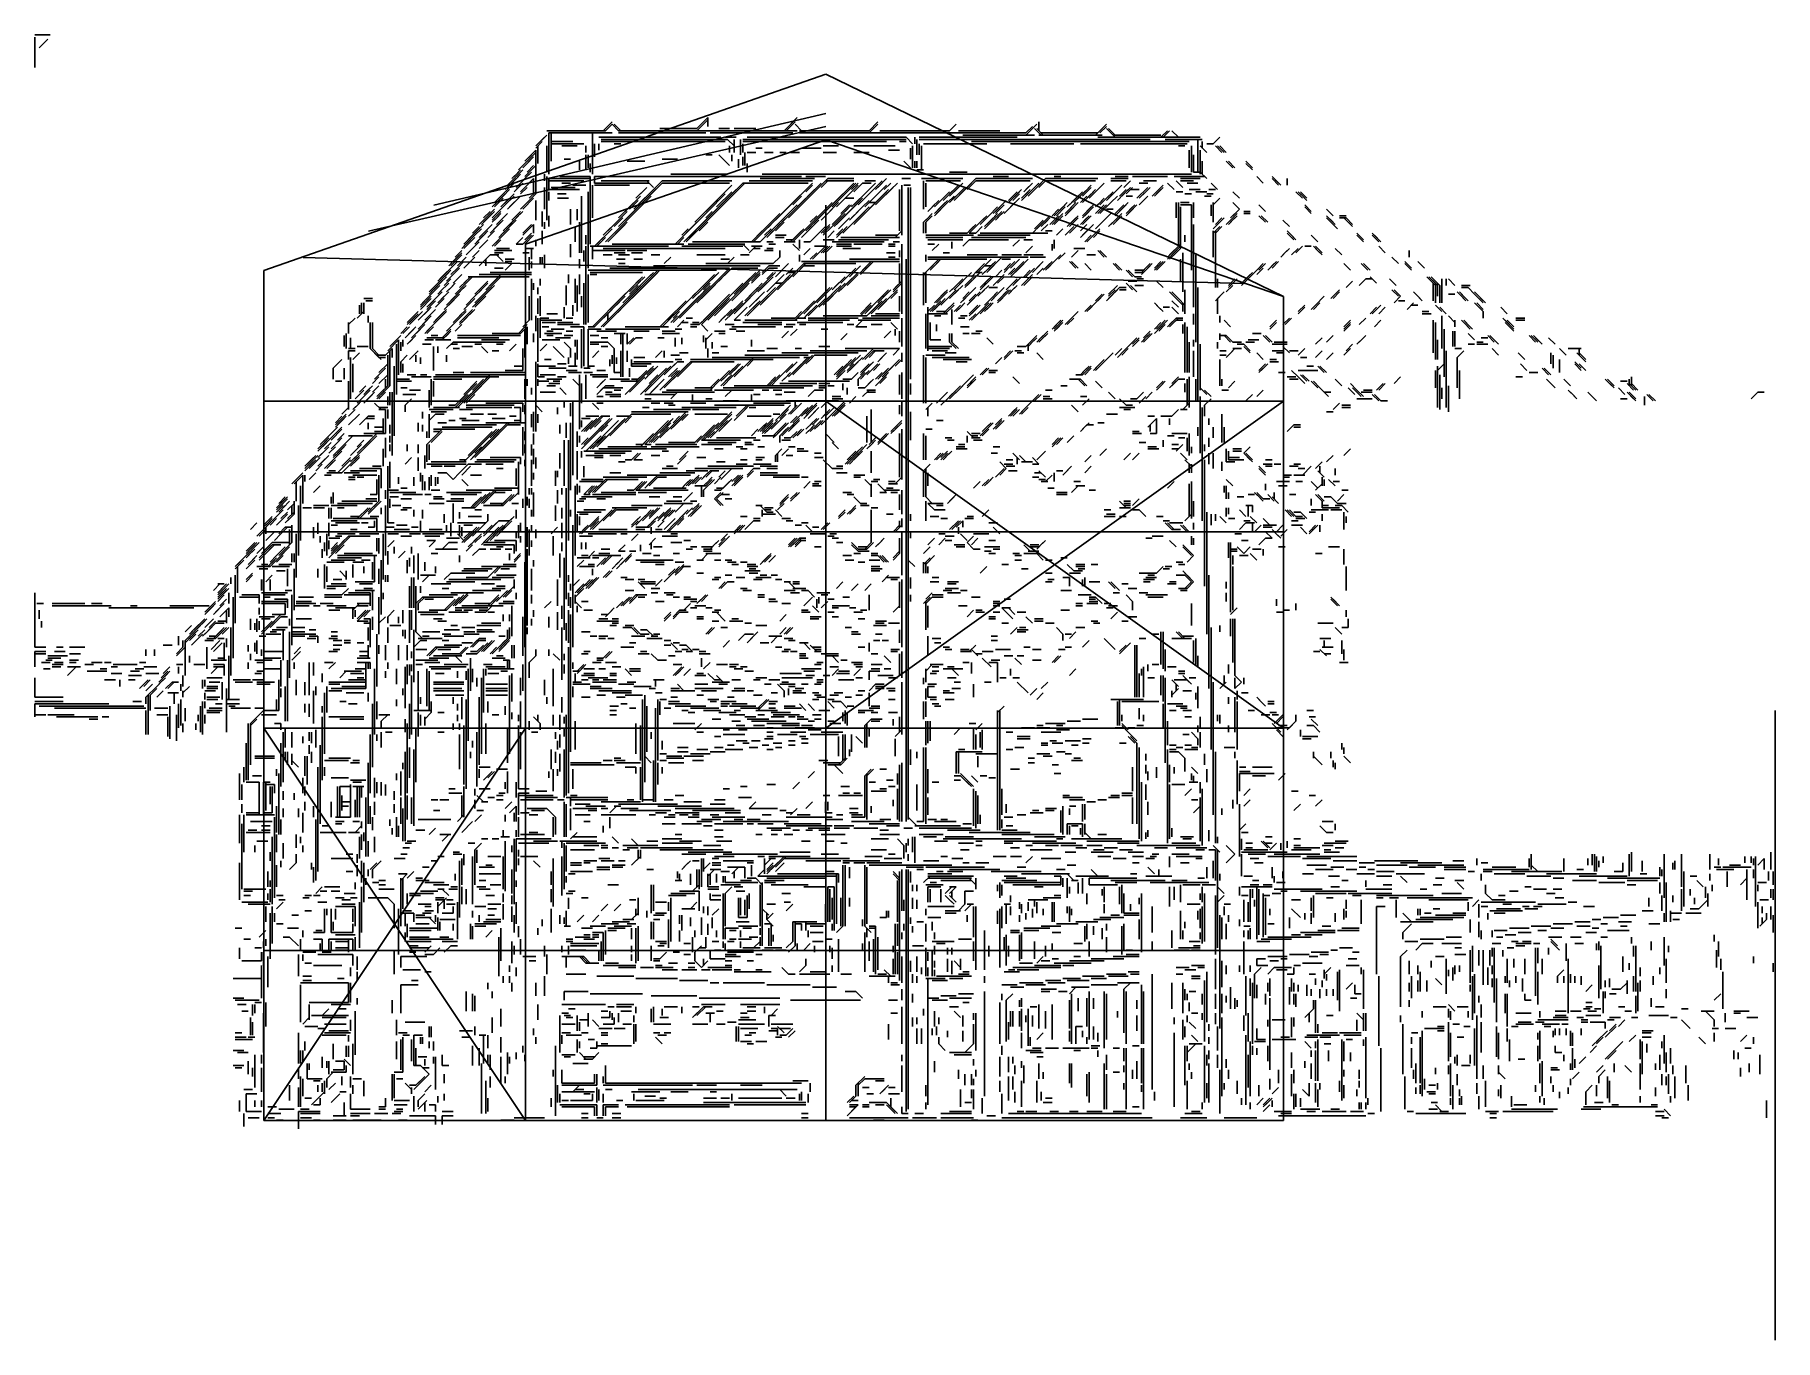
# Model space of a CAD drawing. Extents: x 34 to 168, y 38 to 138.
import ezdxf

# ---------------------------------------------------------------- set-up
doc = ezdxf.new("R2010")
doc.units = 0
doc.layers.add('STRUCTURE', color=1, linetype='CONTINUOUS')

msp = doc.modelspace()

# ---------------------------------------------------------------- linework, layer by layer
for p, q in [((34.467, 138.0203), (35.6337, 138.0203)), ((34.467, 135.5203), (34.467, 137.8536)), ((35.467, 137.687), (34.8003, 137.0203)), ((73.6337, 130.687), (77.967, 130.687)), ((73.8003, 130.687), (78.1337, 130.687)), ((73.8003, 130.687), (77.967, 130.687)), ((73.8003, 130.5203), (78.1337, 130.5203)), ((73.8003, 127.3536), (73.8003, 130.5203)), ((73.8003, 130.5203), (77.967, 130.5203)), ((73.8003, 129.687), (73.8003, 130.5203)), ((73.8003, 130.5203), (78.1337, 130.5203)), ((73.8003, 130.5203), (78.1337, 130.5203)), ((73.8003, 130.5203), (78.1337, 130.5203)), ((73.8003, 130.5203), (78.1337, 130.5203)), ((73.967, 130.687), (76.6337, 130.687)), ((73.967, 130.5203), (77.1337, 130.5203)), ((73.967, 129.687), (73.967, 130.5203)), ((73.967, 130.5203), (78.6337, 130.5203)), ((73.967, 129.687), (73.967, 130.5203)), ((73.967, 130.5203), (78.3003, 130.5203)), ((73.967, 129.687), (73.967, 130.5203)), ((73.967, 130.5203), (78.6337, 130.5203)), ((76.467, 130.5203), (77.1337, 130.5203)), ((77.1337, 130.5203), (77.1337, 128.8536)), ((77.467, 130.687), (78.1337, 130.687)), ((77.467, 130.5203), (78.6337, 130.5203)), ((77.967, 130.687), (78.6337, 131.3536)), ((77.967, 130.687), (78.6337, 131.3536)), ((78.1337, 130.687), (78.6337, 131.187)), ((78.6337, 131.187), (79.1337, 130.687)), ((78.8003, 131.187), (79.3003, 130.687)), ((79.1337, 130.687), (85.1337, 130.687)), ((79.1337, 130.5203), (85.8003, 130.5203)), ((79.1337, 130.5203), (85.8003, 130.5203)), ((79.1337, 130.5203), (85.6337, 130.5203)), ((79.1337, 130.5203), (85.6337, 130.5203)), ((79.1337, 130.5203), (85.8003, 130.5203)), ((79.3003, 130.687), (85.1337, 130.687)), ((79.3003, 130.687), (85.1337, 130.687)), ((79.3003, 130.5203), (85.1337, 130.5203)), ((79.3003, 130.5203), (84.6337, 130.5203)), ((79.3003, 130.5203), (85.1337, 130.5203)), ((79.3003, 130.5203), (84.967, 130.5203)), ((79.3003, 130.5203), (84.967, 130.5203)), ((79.467, 130.687), (82.1337, 130.687)), ((82.3003, 130.8536), (85.1337, 130.8536)), ((84.8003, 130.687), (85.3003, 130.687)), ((85.1337, 130.8536), (85.967, 131.687)), ((85.1337, 130.687), (85.967, 131.5203)), ((85.1337, 130.687), (85.8003, 131.3536)), ((85.1337, 130.687), (86.1337, 130.687)), ((85.1337, 130.687), (86.1337, 130.687)), ((85.3003, 130.687), (86.1337, 130.687)), ((85.3003, 130.687), (86.1337, 130.687)), ((85.967, 131.687), (85.967, 131.0203)), ((86.1337, 130.687), (87.6337, 130.687)), ((86.1337, 130.5203), (87.6337, 130.5203)), ((86.3003, 130.687), (86.8003, 130.687)), ((86.3003, 130.687), (86.8003, 130.687)), ((86.3003, 130.5203), (86.8003, 130.5203)), ((86.3003, 130.5203), (92.467, 130.5203)), ((86.3003, 130.5203), (92.467, 130.5203)), ((86.3003, 130.5203), (87.3003, 130.5203)), ((86.3003, 130.5203), (86.8003, 130.5203)), ((86.3003, 130.5203), (86.8003, 130.5203)), ((86.3003, 130.5203), (92.467, 130.5203)), ((86.6337, 130.687), (89.6337, 130.687)), ((86.8003, 130.8536), (87.3003, 130.8536)), ((86.8003, 130.687), (89.467, 130.687)), ((86.967, 130.8536), (87.467, 130.8536)), ((86.967, 130.8536), (87.6337, 130.8536)), ((86.967, 130.687), (87.6337, 130.687)), ((86.967, 130.687), (87.6337, 130.687)), ((86.967, 130.687), (88.467, 130.687)), ((87.6337, 130.5203), (88.1337, 130.5203)), ((87.967, 130.8536), (89.467, 130.8536)), ((87.967, 130.8536), (89.6337, 130.8536)), ((87.967, 130.687), (91.967, 130.687)), ((87.967, 130.5203), (88.467, 130.5203)), ((88.3003, 130.8536), (89.467, 130.8536)), ((88.8003, 130.5203), (92.467, 130.5203)), ((88.967, 130.5203), (91.967, 130.5203)), ((88.967, 130.5203), (92.1337, 130.5203)), ((88.967, 130.5203), (91.967, 130.5203)), ((89.6337, 130.687), (91.8003, 130.687)), ((89.6337, 130.687), (91.8003, 130.687)), ((89.6337, 130.5203), (91.8003, 130.5203)), ((89.6337, 130.5203), (91.8003, 130.5203)), ((89.8003, 130.687), (91.8003, 130.687)), ((89.8003, 130.5203), (91.6337, 130.5203)), ((91.8003, 130.687), (92.8003, 131.687)), ((91.967, 130.687), (92.6337, 131.3536)), ((91.967, 130.687), (92.467, 130.687)), ((91.967, 130.687), (92.467, 130.687)), ((92.1337, 131.0203), (92.6337, 131.5203)), ((92.1337, 130.687), (92.8003, 130.687)), ((92.1337, 130.687), (92.8003, 130.687)), ((92.3003, 130.687), (92.8003, 130.687)), ((92.6337, 131.187), (93.1337, 130.687)), ((92.967, 130.687), (96.967, 130.687)), ((92.967, 130.687), (98.3003, 130.687)), ((92.967, 130.5203), (104.6337, 130.5203)), ((92.967, 130.5203), (98.6337, 130.5203)), ((92.967, 130.5203), (98.3003, 130.5203)), ((92.967, 130.5203), (104.6337, 130.5203)), ((92.967, 130.5203), (105.6337, 130.5203)), ((92.967, 130.5203), (98.6337, 130.5203)), ((92.967, 130.5203), (98.6337, 130.5203)), ((92.967, 130.5203), (98.3003, 130.5203)), ((92.967, 130.5203), (98.3003, 130.5203)), ((92.967, 130.5203), (104.6337, 130.5203)), ((93.1337, 130.687), (98.3003, 130.687)), ((93.1337, 130.687), (98.3003, 130.687)), ((97.1337, 130.5203), (98.1337, 130.5203)), ((98.3003, 130.687), (98.967, 131.3536)), ((98.3003, 130.687), (98.967, 131.3536)), ((98.3003, 130.5203), (98.967, 131.187)), ((98.467, 130.687), (98.967, 131.187)), ((98.967, 130.5203), (106.8003, 130.5203)), ((98.967, 130.5203), (106.467, 130.5203)), ((98.967, 130.5203), (106.8003, 130.5203)), ((98.967, 130.5203), (104.467, 130.5203)), ((98.967, 130.5203), (104.467, 130.5203)), ((99.1337, 130.687), (102.3003, 130.687)), ((99.1337, 130.687), (104.467, 130.687)), ((99.1337, 130.687), (104.3003, 130.687)), ((99.1337, 130.5203), (104.467, 130.5203)), ((99.467, 130.5203), (104.3003, 130.5203)), ((102.467, 130.5203), (104.1337, 130.5203)), ((104.467, 130.687), (104.967, 131.187)), ((104.467, 130.687), (104.967, 131.187)), ((104.8003, 130.5203), (107.467, 130.5203)), ((104.8003, 130.5203), (107.8003, 130.5203)), ((104.967, 130.5203), (108.8003, 130.5203)), ((105.1337, 130.687), (106.1337, 130.687)), ((105.1337, 130.687), (108.3003, 130.687)), ((105.1337, 130.5203), (110.3003, 130.5203)), ((105.3003, 130.5203), (110.3003, 130.5203)), ((106.3003, 130.5203), (110.3003, 130.5203)), ((108.467, 130.5203), (110.1337, 130.5203)), ((110.3003, 130.5203), (110.8003, 131.0203)), ((110.3003, 130.5203), (110.8003, 131.0203)), ((110.3003, 130.3536), (110.8003, 130.8536)), ((110.6337, 130.687), (111.1337, 131.187)), ((110.967, 130.8536), (111.467, 130.3536)), ((110.967, 130.8536), (111.467, 130.3536)), ((110.967, 130.8536), (111.467, 130.3536)), ((110.967, 130.8536), (111.467, 130.3536)), ((111.1337, 130.8536), (111.6337, 130.3536)), ((111.3003, 131.3536), (111.3003, 130.687)), ((111.3003, 131.3536), (111.3003, 130.8536)), ((111.467, 130.5203), (113.3003, 130.5203)), ((111.467, 130.5203), (115.8003, 130.5203)), ((111.6337, 130.5203), (115.6337, 130.5203)), ((115.6337, 130.3536), (116.1337, 130.8536)), ((115.8003, 130.5203), (116.3003, 131.0203)), ((115.967, 130.687), (116.467, 131.187)), ((115.967, 130.5203), (116.467, 131.0203)), ((116.467, 130.8536), (117.1337, 130.187)), ((116.6337, 130.8536), (117.1337, 130.3536)), ((116.6337, 130.8536), (117.1337, 130.3536)), ((120.6337, 130.187), (121.1337, 130.687)), ((120.6337, 130.187), (121.1337, 130.687)), ((120.8003, 130.187), (121.3003, 130.687)), ((121.467, 130.687), (121.967, 130.187)), ((121.467, 130.687), (121.967, 130.187)), ((71.967, 128.3536), (72.8003, 129.187)), ((72.8003, 129.5203), (73.6337, 130.3536)), ((72.8003, 129.5203), (73.467, 130.187)), ((72.8003, 129.3536), (73.3003, 129.8536)), ((72.8003, 129.187), (72.8003, 128.5203)), ((72.8003, 129.187), (72.8003, 128.0203)), ((72.8003, 129.187), (72.8003, 128.5203)), ((72.8003, 129.187), (72.8003, 128.3536)), ((72.8003, 129.187), (72.8003, 128.0203)), ((72.8003, 129.187), (72.8003, 128.0203)), ((72.8003, 129.187), (72.8003, 128.0203)), ((72.8003, 129.187), (72.8003, 128.0203)), ((72.8003, 129.187), (72.8003, 128.5203)), ((72.967, 129.5203), (72.967, 128.187)), ((73.6337, 127.5203), (73.6337, 129.5203)), ((73.967, 129.8536), (73.967, 130.3536)), ((73.967, 129.5203), (73.967, 130.3536)), ((73.967, 129.687), (73.967, 130.3536)), ((73.967, 129.5203), (73.967, 130.3536)), ((75.6337, 129.8536), (73.967, 129.8536)), ((75.8003, 129.687), (73.967, 129.687)), ((73.967, 129.0203), (73.967, 129.687)), ((73.967, 128.3536), (73.967, 129.5203)), ((76.467, 129.687), (74.6337, 129.687)), ((76.467, 129.687), (74.6337, 129.687)), ((75.967, 129.5203), (74.8003, 129.5203)), ((76.467, 129.687), (75.8003, 129.687)), ((76.6337, 129.0203), (76.6337, 129.5203)), ((76.6337, 129.0203), (76.6337, 129.5203)), ((77.1337, 130.3536), (77.1337, 128.3536)), ((77.1337, 130.3536), (77.1337, 128.3536)), ((77.1337, 130.187), (77.1337, 127.8536)), ((77.1337, 129.8536), (77.1337, 127.687)), ((77.1337, 129.687), (77.1337, 127.5203)), ((77.1337, 129.687), (77.1337, 127.5203)), ((77.1337, 129.5203), (77.1337, 127.5203)), ((77.3003, 129.687), (77.3003, 128.687)), ((86.967, 130.187), (77.6337, 130.187)), ((77.6337, 129.187), (77.6337, 129.687)), ((84.6337, 130.0203), (77.8003, 130.0203)), ((80.967, 129.8536), (77.8003, 129.8536)), ((86.6337, 130.187), (77.967, 130.187)), ((86.6337, 130.187), (77.967, 130.187)), ((86.967, 130.0203), (78.467, 130.0203)), ((80.3003, 130.0203), (78.467, 130.0203)), ((86.967, 130.0203), (78.467, 130.0203)), ((79.3003, 129.687), (78.8003, 129.687)), ((86.467, 129.8536), (79.967, 129.8536)), ((86.3003, 130.187), (80.467, 130.187)), ((82.3003, 130.0203), (81.1337, 130.0203)), ((83.1337, 130.0203), (82.6337, 130.0203)), ((87.3003, 129.8536), (83.3003, 129.8536)), ((87.467, 130.0203), (85.1337, 130.0203)), ((87.467, 130.0203), (86.467, 130.0203)), ((87.3003, 130.0203), (86.8003, 130.0203)), ((87.3003, 130.0203), (86.8003, 130.0203)), ((87.3003, 129.8536), (86.8003, 129.8536)), ((88.1337, 130.187), (87.3003, 130.187)), ((87.967, 129.5203), (87.467, 130.0203)), ((87.6337, 129.0203), (87.6337, 129.5203)), ((87.967, 130.0203), (87.967, 129.3536)), ((87.967, 129.0203), (87.967, 129.5203)), ((87.967, 129.0203), (87.967, 129.5203)), ((88.467, 130.0203), (88.467, 129.3536)), ((88.467, 128.8536), (88.467, 129.5203)), ((88.467, 128.8536), (88.467, 129.5203)), ((89.6337, 130.0203), (88.6337, 130.0203)), ((89.6337, 129.8536), (88.6337, 129.8536)), ((88.6337, 129.687), (88.6337, 129.187)), ((88.6337, 129.5203), (88.6337, 129.0203)), ((88.6337, 129.5203), (88.6337, 129.0203)), ((88.6337, 129.5203), (88.6337, 129.0203)), ((89.467, 130.0203), (88.8003, 130.0203)), ((99.6337, 129.8536), (88.8003, 129.8536)), ((101.1337, 130.187), (88.967, 130.187)), ((101.1337, 130.0203), (88.967, 130.0203)), ((101.1337, 130.0203), (88.967, 130.0203)), ((101.1337, 130.187), (89.3003, 130.187)), ((101.1337, 130.187), (89.3003, 130.187)), ((100.3003, 130.187), (89.6337, 130.187)), ((90.1337, 129.3536), (89.6337, 129.3536)), ((91.1337, 130.187), (89.8003, 130.187)), ((91.967, 130.0203), (89.8003, 130.0203)), ((92.967, 130.0203), (91.3003, 130.0203)), ((100.967, 130.0203), (92.3003, 130.0203)), ((94.967, 130.187), (93.1337, 130.187)), ((94.6337, 129.3536), (93.1337, 129.3536)), ((95.967, 129.5203), (94.8003, 129.5203)), ((101.1337, 130.0203), (95.1337, 130.0203)), ((100.3003, 129.5203), (97.1337, 129.5203)), ((100.3003, 130.0203), (99.8003, 130.0203)), ((100.6337, 129.187), (99.8003, 129.187)), ((99.8003, 129.187), (100.3003, 129.187)), ((101.1337, 130.0203), (100.467, 130.0203)), ((101.1337, 129.8536), (100.6337, 129.8536)), ((101.6337, 129.687), (101.1337, 130.187)), ((101.467, 128.8536), (101.467, 129.3536)), ((101.467, 128.5203), (101.467, 129.187)), ((101.6337, 129.0203), (101.6337, 129.5203)), ((101.6337, 129.0203), (101.6337, 129.5203)), ((101.6337, 128.687), (101.6337, 129.3536)), ((101.6337, 128.5203), (101.6337, 129.187)), ((101.8003, 130.187), (101.8003, 129.687)), ((101.967, 130.0203), (101.967, 129.5203)), ((101.967, 129.687), (101.967, 129.187)), ((101.967, 129.687), (101.967, 129.187)), ((101.967, 129.5203), (101.967, 128.8536)), ((109.6337, 130.187), (102.1337, 130.187)), ((106.1337, 130.187), (102.1337, 130.187)), ((106.1337, 130.187), (102.1337, 130.187)), ((108.967, 130.0203), (102.1337, 130.0203)), ((102.1337, 129.687), (102.1337, 129.0203)), ((102.1337, 129.5203), (102.1337, 128.8536)), ((102.1337, 129.5203), (102.1337, 128.8536)), ((102.1337, 129.5203), (102.1337, 128.8536)), ((102.1337, 129.3536), (102.1337, 128.8536)), ((102.967, 130.0203), (102.3003, 130.0203)), ((115.3003, 130.0203), (102.3003, 130.0203)), ((102.3003, 129.5203), (102.3003, 128.687)), ((109.8003, 130.0203), (102.467, 130.0203)), ((109.8003, 130.0203), (102.467, 130.0203)), ((107.3003, 129.687), (102.467, 129.687)), ((103.967, 130.0203), (102.8003, 130.0203)), ((104.967, 130.0203), (103.6337, 130.0203)), ((105.8003, 130.0203), (105.3003, 130.0203)), ((105.467, 130.3536), (110.967, 130.3536)), ((105.6337, 130.3536), (110.967, 130.3536)), ((105.6337, 130.3536), (110.967, 130.3536)), ((116.467, 130.0203), (106.1337, 130.0203)), ((119.3003, 129.8536), (106.1337, 129.8536)), ((106.3003, 130.3536), (110.8003, 130.3536)), ((107.1337, 130.187), (106.467, 130.187)), ((107.1337, 130.187), (106.467, 130.187)), ((106.6337, 130.3536), (110.3003, 130.3536)), ((106.967, 130.3536), (110.3003, 130.3536)), ((106.967, 130.3536), (110.3003, 130.3536)), ((107.967, 129.8536), (107.467, 129.8536)), ((107.6337, 130.3536), (110.3003, 130.3536)), ((107.967, 130.3536), (110.3003, 130.3536)), ((108.6337, 130.0203), (108.1337, 130.0203)), ((108.6337, 130.0203), (108.1337, 130.0203)), ((108.967, 130.3536), (110.1337, 130.3536)), ((118.3003, 130.0203), (109.1337, 130.0203)), ((118.3003, 130.0203), (109.1337, 130.0203)), ((113.967, 129.687), (109.1337, 129.687)), ((110.6337, 129.8536), (109.467, 129.8536)), ((119.8003, 130.0203), (109.8003, 130.0203)), ((112.3003, 130.0203), (110.1337, 130.0203)), ((112.3003, 130.0203), (110.1337, 130.0203)), ((119.967, 129.8536), (110.967, 129.8536)), ((111.3003, 130.3536), (115.6337, 130.3536)), ((111.467, 130.3536), (116.1337, 130.3536)), ((111.467, 130.3536), (115.967, 130.3536)), ((111.467, 130.3536), (115.967, 130.3536)), ((111.467, 130.3536), (115.967, 130.3536)), ((111.467, 130.3536), (116.1337, 130.3536)), ((111.467, 130.3536), (115.967, 130.3536)), ((111.467, 130.3536), (115.8003, 130.3536)), ((111.467, 130.3536), (115.967, 130.3536)), ((111.6337, 130.3536), (115.6337, 130.3536)), ((111.6337, 130.3536), (115.6337, 130.3536)), ((112.967, 129.8536), (112.467, 129.8536)), ((112.967, 129.8536), (112.467, 129.8536)), ((113.8003, 130.0203), (113.1337, 130.0203)), ((113.8003, 130.0203), (113.1337, 130.0203)), ((113.467, 130.3536), (115.6337, 130.3536)), ((122.3003, 129.8536), (113.967, 129.8536)), ((122.3003, 129.8536), (113.967, 129.8536)), ((121.8003, 129.687), (114.467, 129.687)), ((122.467, 129.8536), (115.467, 129.8536)), ((115.8003, 130.187), (120.8003, 130.187)), ((122.6337, 129.8536), (116.6337, 129.8536)), ((116.8003, 130.187), (120.8003, 130.187)), ((116.8003, 130.187), (120.8003, 130.187)), ((116.8003, 130.187), (120.8003, 130.187)), ((116.8003, 130.187), (120.8003, 130.187)), ((116.967, 130.3536), (117.967, 130.3536)), ((116.967, 130.3536), (118.967, 130.3536)), ((116.967, 130.187), (122.3003, 130.187)), ((116.967, 130.187), (122.3003, 130.187)), ((116.967, 130.187), (120.8003, 130.187)), ((116.967, 130.187), (120.8003, 130.187)), ((117.1337, 130.3536), (119.967, 130.3536)), ((117.1337, 130.3536), (120.6337, 130.3536)), ((117.1337, 130.187), (120.8003, 130.187)), ((118.1337, 130.187), (120.6337, 130.187)), ((122.8003, 129.8536), (118.467, 129.8536)), ((122.8003, 129.8536), (118.467, 129.8536)), ((119.1337, 130.187), (120.6337, 130.187)), ((122.6337, 129.687), (119.467, 129.687)), ((122.8003, 129.8536), (119.967, 129.8536)), ((120.967, 130.0203), (123.467, 130.0203)), ((120.967, 130.0203), (123.467, 130.0203)), ((120.967, 130.0203), (123.467, 130.0203)), ((121.1337, 130.187), (122.3003, 130.187)), ((121.1337, 130.187), (122.467, 130.187)), ((121.1337, 130.187), (122.6337, 130.187)), ((122.6337, 129.687), (121.1337, 129.687)), ((121.3003, 130.187), (122.1337, 130.187)), ((121.6337, 130.187), (123.1337, 130.187)), ((121.8003, 130.187), (123.6337, 130.187)), ((121.967, 130.187), (123.6337, 130.187)), ((121.967, 130.187), (123.6337, 130.187)), ((121.967, 130.187), (123.6337, 130.187)), ((122.467, 129.5203), (121.967, 129.5203)), ((122.3003, 130.0203), (123.467, 130.0203)), ((122.467, 130.0203), (123.8003, 130.0203)), ((122.467, 130.0203), (123.8003, 130.0203)), ((122.467, 130.0203), (123.8003, 130.0203)), ((122.6337, 130.0203), (123.8003, 130.0203)), ((122.8003, 130.0203), (123.8003, 130.0203)), ((122.8003, 127.8536), (122.8003, 129.187)), ((122.967, 128.187), (122.967, 129.5203)), ((122.967, 129.0203), (122.967, 129.5203)), ((122.967, 128.8536), (122.967, 129.5203)), ((122.967, 128.187), (122.967, 129.5203)), ((122.967, 127.5203), (122.967, 129.3536)), ((123.3003, 130.0203), (123.8003, 130.0203)), ((123.467, 130.0203), (123.467, 129.0203)), ((123.467, 129.687), (123.467, 128.3536)), ((123.467, 129.687), (123.467, 128.3536)), ((124.1337, 129.0203), (123.6337, 129.5203)), ((123.6337, 129.187), (123.6337, 127.5203)), ((123.6337, 129.187), (123.6337, 127.5203)), ((123.8003, 129.3536), (123.8003, 129.8536)), ((124.1337, 129.687), (124.6337, 129.687)), ((124.1337, 129.687), (124.6337, 129.687)), ((124.6337, 129.687), (125.1337, 130.187)), ((124.8003, 129.5203), (125.3003, 129.0203)), ((124.967, 129.5203), (125.467, 129.0203)), ((124.967, 129.5203), (125.467, 129.0203)), ((125.1337, 129.5203), (125.6337, 129.0203)), ((71.467, 127.687), (71.967, 128.187)), ((71.8003, 128.0203), (72.467, 128.687)), ((71.8003, 127.8536), (72.6337, 128.687)), ((71.8003, 127.8536), (72.6337, 128.687)), ((71.967, 128.3536), (72.6337, 129.0203)), ((71.967, 128.187), (72.8003, 129.0203)), ((71.967, 128.187), (72.8003, 129.0203)), ((71.967, 128.187), (72.6337, 128.8536)), ((71.967, 128.3536), (72.467, 128.8536)), ((72.6337, 127.8536), (71.967, 127.187)), ((72.1337, 128.3536), (72.8003, 129.0203)), ((72.1337, 128.3536), (72.8003, 129.0203)), ((72.1337, 128.3536), (72.8003, 129.0203)), ((72.1337, 128.3536), (72.8003, 129.0203)), ((72.1337, 128.187), (72.6337, 128.687)), ((72.6337, 128.0203), (72.1337, 127.5203)), ((72.8003, 128.0203), (72.3003, 127.5203)), ((72.8003, 129.0203), (72.8003, 127.8536)), ((72.8003, 128.0203), (72.8003, 125.8536)), ((73.8003, 127.5203), (73.8003, 128.187)), ((75.467, 128.5203), (74.967, 128.5203)), ((76.1337, 127.687), (76.1337, 128.3536)), ((76.6337, 127.687), (76.6337, 128.8536)), ((76.8003, 127.8536), (76.8003, 128.8536)), ((76.8003, 127.8536), (76.8003, 128.8536)), ((76.967, 128.187), (76.967, 127.5203)), ((76.967, 128.187), (76.967, 127.5203)), ((77.1337, 128.5203), (77.1337, 127.3536)), ((81.1337, 128.3536), (79.8003, 128.3536)), ((83.6337, 128.5203), (82.467, 128.5203)), ((86.3003, 128.8536), (85.8003, 128.8536)), ((87.6337, 128.0203), (86.8003, 128.8536)), ((87.8003, 128.3536), (87.8003, 128.8536)), ((88.3003, 128.5203), (88.3003, 127.8536)), ((88.3003, 128.5203), (88.3003, 127.8536)), ((88.3003, 128.3536), (88.3003, 127.8536)), ((88.6337, 128.0203), (88.6337, 128.687)), ((88.6337, 128.0203), (88.6337, 128.687)), ((88.8003, 129.0203), (88.8003, 128.3536)), ((88.8003, 128.8536), (88.8003, 128.3536)), ((88.8003, 128.8536), (88.8003, 128.3536)), ((88.8003, 128.8536), (88.8003, 128.3536)), ((88.8003, 128.5203), (88.8003, 128.0203)), ((88.8003, 128.5203), (88.8003, 128.0203)), ((89.6337, 129.0203), (88.967, 129.0203)), ((88.967, 128.187), (88.967, 127.687)), ((88.967, 128.187), (88.967, 127.687)), ((88.967, 128.187), (88.967, 127.687)), ((88.967, 128.187), (88.967, 127.5203)), ((90.967, 129.0203), (90.3003, 129.0203)), ((91.967, 129.0203), (91.467, 129.0203)), ((92.967, 129.0203), (92.3003, 129.0203)), ((94.8003, 129.0203), (95.8003, 129.0203)), ((95.8003, 129.0203), (94.967, 129.0203)), ((97.1337, 129.0203), (98.3003, 129.0203)), ((98.3003, 129.0203), (97.1337, 129.0203)), ((101.467, 127.8536), (100.967, 128.3536)), ((101.6337, 128.3536), (101.6337, 128.8536)), ((101.6337, 128.3536), (101.6337, 128.8536)), ((101.6337, 128.0203), (101.6337, 128.687)), ((101.6337, 127.8536), (101.6337, 128.3536)), ((101.8003, 127.8536), (101.8003, 128.3536)), ((101.967, 127.8536), (101.967, 128.3536)), ((101.967, 127.8536), (101.967, 128.3536)), ((102.3003, 128.8536), (102.3003, 128.187)), ((102.3003, 128.687), (102.3003, 128.0203)), ((102.3003, 128.687), (102.3003, 127.687)), ((102.3003, 128.687), (102.3003, 127.8536)), ((102.3003, 128.687), (102.3003, 128.0203)), ((102.3003, 128.687), (102.3003, 128.0203)), ((102.3003, 128.5203), (102.3003, 127.8536)), ((102.3003, 128.5203), (102.3003, 127.8536)), ((122.967, 127.5203), (122.967, 128.8536)), ((123.1337, 128.3536), (123.1337, 128.8536)), ((123.1337, 127.5203), (123.1337, 128.687)), ((123.467, 127.5203), (123.467, 128.5203)), ((123.467, 127.5203), (123.467, 128.5203)), ((123.6337, 129.0203), (123.6337, 127.5203)), ((123.6337, 129.0203), (123.6337, 127.3536)), ((123.6337, 128.8536), (123.6337, 127.5203)), ((123.6337, 128.3536), (123.6337, 127.5203)), ((123.6337, 128.187), (123.6337, 127.5203)), ((123.6337, 128.187), (123.6337, 127.5203)), ((123.8003, 128.3536), (123.8003, 127.3536)), ((126.1337, 127.8536), (125.6337, 128.3536)), ((126.3003, 127.8536), (125.8003, 128.3536)), ((127.1337, 128.3536), (127.6337, 127.8536)), ((127.1337, 128.187), (127.6337, 127.687)), ((127.1337, 128.187), (127.6337, 127.687)), ((127.1337, 128.187), (127.6337, 127.687)), ((127.1337, 128.187), (127.6337, 127.687)), ((127.1337, 128.187), (127.6337, 127.687)), ((127.1337, 128.187), (127.6337, 127.687)), ((127.1337, 128.187), (127.6337, 127.687)), ((127.1337, 128.187), (127.6337, 127.687)), ((127.1337, 128.187), (127.6337, 127.687)), ((70.467, 126.187), (70.967, 126.687)), ((70.467, 126.0203), (70.967, 126.5203)), ((70.467, 126.0203), (70.967, 126.5203)), ((70.6337, 126.5203), (71.1337, 127.0203)), ((70.6337, 126.3536), (71.1337, 126.8536)), ((70.6337, 126.187), (71.1337, 126.687)), ((70.6337, 126.187), (71.1337, 126.687)), ((70.8003, 126.687), (71.467, 127.3536)), ((70.8003, 126.5203), (71.467, 127.187)), ((70.8003, 126.5203), (71.467, 127.187)), ((70.8003, 126.5203), (71.3003, 127.0203)), ((70.8003, 126.5203), (71.3003, 127.0203)), ((70.967, 126.8536), (71.6337, 127.5203)), ((70.967, 127.0203), (71.467, 127.5203)), ((70.967, 126.687), (71.467, 127.187)), ((70.967, 126.687), (71.467, 127.187)), ((71.1337, 127.187), (71.6337, 127.687)), ((71.1337, 127.0203), (71.6337, 127.5203)), ((71.1337, 126.8536), (71.6337, 127.3536)), ((71.8003, 126.687), (71.1337, 126.0203)), ((71.8003, 126.687), (71.1337, 126.0203)), ((71.8003, 126.687), (71.1337, 126.0203)), ((71.6337, 126.5203), (71.1337, 126.0203)), ((71.3003, 127.187), (71.8003, 127.687)), ((71.3003, 127.187), (71.8003, 127.687)), ((71.8003, 126.8536), (71.3003, 126.3536)), ((71.8003, 126.687), (71.3003, 126.187)), ((71.967, 127.0203), (71.467, 126.5203)), ((71.967, 127.0203), (71.467, 126.5203)), ((71.6337, 126.0203), (72.467, 126.8536)), ((71.6337, 126.0203), (72.467, 126.8536)), ((71.6337, 126.0203), (72.467, 126.8536)), ((72.3003, 127.3536), (71.8003, 126.8536)), ((72.3003, 127.3536), (71.8003, 126.8536)), ((72.3003, 127.3536), (71.8003, 126.8536)), ((72.3003, 127.3536), (71.8003, 126.8536)), ((71.8003, 126.187), (72.6337, 127.0203)), ((71.8003, 126.187), (72.6337, 127.0203)), ((71.8003, 126.187), (72.6337, 127.0203)), ((71.8003, 126.187), (72.467, 126.8536)), ((71.8003, 126.187), (72.467, 126.8536)), ((72.467, 127.687), (71.967, 127.187)), ((72.467, 127.687), (71.967, 127.187)), ((72.467, 127.5203), (71.967, 127.0203)), ((72.1337, 126.5203), (72.6337, 127.0203)), ((72.6337, 127.0203), (72.6337, 125.8536)), ((72.6337, 126.8536), (72.6337, 125.8536)), ((72.6337, 126.8536), (72.6337, 125.8536)), ((72.6337, 126.8536), (72.6337, 125.8536)), ((72.6337, 126.687), (72.6337, 125.8536)), ((72.8003, 127.5203), (72.8003, 126.3536)), ((72.8003, 127.5203), (72.8003, 126.3536)), ((72.8003, 127.3536), (72.8003, 126.5203)), ((72.8003, 127.3536), (72.8003, 126.8536)), ((72.8003, 127.3536), (72.8003, 126.5203)), ((72.8003, 127.3536), (72.8003, 126.5203)), ((73.467, 126.8536), (73.467, 127.3536)), ((73.6337, 123.8536), (73.6337, 127.187)), ((73.6337, 126.187), (73.6337, 127.0203)), ((73.6337, 127.0203), (75.1337, 127.0203)), ((73.6337, 126.187), (73.6337, 127.0203)), ((73.6337, 127.0203), (75.1337, 127.0203)), ((73.6337, 126.187), (73.6337, 127.0203)), ((73.6337, 127.0203), (74.8003, 127.0203)), ((73.6337, 125.3536), (73.6337, 127.0203)), ((73.6337, 126.3536), (73.6337, 126.8536)), ((73.8003, 127.0203), (76.967, 127.0203)), ((73.8003, 126.187), (73.8003, 127.0203)), ((73.8003, 127.0203), (76.467, 127.0203)), ((73.8003, 127.0203), (76.1337, 127.0203)), ((73.8003, 127.0203), (75.467, 127.0203)), ((73.8003, 126.187), (73.8003, 127.0203)), ((73.8003, 127.0203), (76.467, 127.0203)), ((73.8003, 126.8536), (76.467, 126.8536)), ((73.8003, 126.187), (73.8003, 126.8536)), ((74.6337, 126.8536), (74.1337, 126.8536)), ((74.6337, 127.187), (76.1337, 127.187)), ((75.467, 126.687), (74.8003, 126.687)), ((74.967, 127.187), (76.3003, 127.187)), ((75.3003, 127.187), (76.467, 127.187)), ((75.3003, 127.187), (76.467, 127.187)), ((75.6337, 127.187), (76.967, 127.187)), ((76.6337, 126.5203), (75.6337, 126.5203)), ((76.3003, 127.187), (76.967, 127.187)), ((76.967, 127.187), (76.967, 125.8536)), ((76.967, 127.187), (76.967, 125.687)), ((76.967, 127.187), (76.967, 125.8536)), ((76.967, 127.0203), (76.967, 126.187)), ((77.1337, 126.5203), (77.1337, 125.687)), ((77.3003, 127.187), (86.3003, 127.187)), ((77.3003, 126.687), (77.3003, 127.187)), ((77.3003, 127.187), (90.467, 127.187)), ((77.3003, 127.187), (90.3003, 127.187)), ((77.3003, 127.187), (86.3003, 127.187)), ((77.3003, 127.187), (86.1337, 127.187)), ((77.3003, 127.187), (85.6337, 127.187)), ((78.967, 126.687), (77.3003, 126.687)), ((81.467, 126.687), (77.3003, 126.687)), ((81.3003, 126.687), (77.3003, 126.687)), ((78.3003, 126.687), (77.3003, 126.687)), ((78.6337, 126.687), (77.3003, 126.687)), ((78.967, 126.687), (77.3003, 126.687)), ((79.3003, 126.687), (77.3003, 126.687)), ((80.1337, 126.687), (77.3003, 126.687)), ((78.1337, 126.5203), (77.3003, 126.5203)), ((79.3003, 126.5203), (77.3003, 126.5203)), ((79.967, 126.5203), (77.3003, 126.5203)), ((77.467, 127.187), (93.1337, 127.187)), ((77.467, 127.187), (93.1337, 127.187)), ((77.6337, 127.187), (81.467, 127.187)), ((81.467, 126.8536), (77.8003, 126.8536)), ((81.467, 126.8536), (77.967, 126.8536)), ((81.467, 126.8536), (77.967, 126.8536)), ((78.1337, 127.187), (80.3003, 127.187)), ((81.3003, 126.687), (78.3003, 126.687)), ((81.467, 126.8536), (78.467, 126.8536)), ((81.467, 126.8536), (78.8003, 126.8536)), ((81.3003, 126.8536), (79.1337, 126.8536)), ((81.3003, 126.8536), (79.1337, 126.8536)), ((80.967, 126.8536), (79.467, 126.8536)), ((81.3003, 126.687), (79.467, 126.687)), ((82.467, 126.687), (80.6337, 124.8536)), ((81.1337, 126.687), (80.6337, 126.687)), ((80.8003, 127.187), (82.967, 127.187)), ((82.467, 126.8536), (81.3003, 125.687)), ((81.8003, 126.3536), (81.3003, 126.8536)), ((82.467, 126.8536), (81.467, 125.8536)), ((82.467, 126.8536), (81.467, 125.8536)), ((82.467, 126.8536), (81.467, 125.8536)), ((82.467, 126.8536), (81.467, 125.8536)), ((82.467, 126.8536), (81.467, 125.8536)), ((82.467, 126.687), (81.467, 125.687)), ((82.467, 126.687), (81.6337, 125.8536)), ((82.467, 126.8536), (81.967, 126.3536)), ((82.467, 126.8536), (81.967, 126.3536)), ((82.467, 126.8536), (81.967, 126.3536)), ((82.467, 127.187), (93.1337, 127.187)), ((82.467, 126.8536), (82.967, 126.8536)), ((87.8003, 126.8536), (82.467, 126.8536)), ((87.6337, 126.8536), (82.467, 126.8536)), ((87.1337, 126.8536), (82.467, 126.8536)), ((87.8003, 126.8536), (82.467, 126.8536)), ((87.6337, 126.8536), (82.467, 126.8536)), ((87.6337, 126.8536), (82.467, 126.8536)), ((87.6337, 126.8536), (82.467, 126.8536)), ((87.6337, 126.8536), (82.467, 126.8536)), ((87.6337, 126.8536), (82.467, 126.8536)), ((87.8003, 126.8536), (82.467, 126.8536)), ((84.967, 126.687), (82.467, 126.687)), ((87.6337, 126.687), (82.467, 126.687)), ((87.6337, 126.687), (82.467, 126.687)), ((87.467, 126.687), (82.467, 126.687)), ((83.1337, 127.3536), (87.1337, 127.3536)), ((83.467, 126.8536), (84.1337, 126.8536)), ((84.1337, 126.8536), (83.6337, 126.8536)), ((86.967, 126.8536), (85.1337, 126.8536)), ((88.6337, 126.687), (85.6337, 123.687)), ((85.8003, 127.3536), (87.467, 127.3536)), ((88.8003, 126.687), (85.8003, 123.687)), ((88.8003, 126.687), (85.967, 123.8536)), ((88.6337, 126.687), (86.1337, 124.187)), ((88.6337, 126.687), (86.1337, 124.187)), ((86.3003, 127.3536), (86.967, 127.3536)), ((86.6337, 127.187), (90.3003, 127.187)), ((86.6337, 127.187), (90.3003, 127.187)), ((88.6337, 126.687), (86.8003, 124.8536)), ((88.6337, 126.687), (86.8003, 124.8536)), ((88.6337, 126.5203), (86.8003, 124.687)), ((87.3003, 126.0203), (87.8003, 126.5203)), ((87.6337, 127.187), (89.967, 127.187)), ((87.6337, 127.187), (89.967, 127.187)), ((88.6337, 126.687), (87.967, 126.0203)), ((89.6337, 126.687), (88.6337, 126.687)), ((89.1337, 126.8536), (89.6337, 126.8536)), ((89.8003, 126.8536), (89.1337, 126.8536)), ((91.6337, 126.8536), (89.1337, 126.8536)), ((93.967, 126.8536), (89.1337, 126.8536)), ((89.967, 126.8536), (89.1337, 126.8536)), ((90.3003, 126.8536), (89.1337, 126.8536)), ((91.1337, 126.8536), (89.1337, 126.8536)), ((91.6337, 126.8536), (89.1337, 126.8536)), ((92.8003, 126.8536), (89.1337, 126.8536)), ((93.6337, 126.8536), (89.1337, 126.8536)), ((89.967, 126.8536), (89.1337, 126.8536)), ((89.967, 126.687), (89.1337, 126.687)), ((92.967, 126.687), (89.1337, 126.687)), ((93.6337, 126.687), (89.1337, 126.687)), ((93.8003, 126.8536), (89.8003, 126.8536)), ((94.1337, 127.0203), (89.967, 127.0203)), ((90.1337, 127.3536), (101.3003, 127.3536)), ((90.1337, 127.3536), (101.8003, 127.3536)), ((90.1337, 127.3536), (101.8003, 127.3536)), ((93.8003, 126.8536), (90.1337, 126.8536)), ((90.467, 127.3536), (102.1337, 127.3536)), ((90.467, 127.3536), (120.8003, 127.3536)), ((90.467, 127.3536), (102.1337, 127.3536)), ((93.967, 127.0203), (90.467, 127.0203)), ((93.967, 127.0203), (90.467, 127.0203)), ((90.6337, 127.3536), (91.1337, 127.3536)), ((93.967, 127.0203), (90.967, 127.0203)), ((91.3003, 127.187), (92.967, 127.187)), ((93.967, 127.0203), (91.3003, 127.0203)), ((93.8003, 127.0203), (91.8003, 127.0203)), ((93.8003, 127.0203), (91.8003, 127.0203)), ((92.1337, 124.8536), (93.967, 126.687)), ((93.8003, 127.0203), (92.967, 127.0203)), ((93.3003, 125.3536), (94.6337, 126.687)), ((94.6337, 126.5203), (93.3003, 125.187)), ((93.467, 127.187), (94.967, 127.187)), ((94.967, 126.8536), (93.467, 125.3536)), ((93.467, 126.0203), (93.967, 126.5203)), ((93.467, 126.0203), (93.967, 126.5203)), ((94.3003, 127.3536), (117.6337, 127.3536)), ((95.1337, 127.0203), (94.467, 126.3536)), ((95.1337, 127.0203), (94.467, 126.3536)), ((95.1337, 127.0203), (94.467, 126.3536)), ((95.1337, 127.0203), (94.467, 126.3536)), ((94.967, 126.8536), (94.467, 126.3536)), ((94.967, 126.8536), (94.467, 126.3536)), ((95.1337, 126.8536), (94.6337, 126.3536)), ((97.1337, 126.8536), (94.967, 126.8536)), ((95.1337, 127.3536), (111.1337, 127.3536)), ((95.1337, 127.3536), (111.1337, 127.3536)), ((97.1337, 127.0203), (95.1337, 127.0203)), ((97.1337, 127.0203), (95.1337, 127.0203)), ((97.1337, 127.0203), (95.1337, 127.0203)), ((97.1337, 127.0203), (95.1337, 127.0203)), ((97.1337, 127.0203), (95.1337, 127.0203)), ((97.1337, 127.0203), (95.1337, 127.0203)), ((97.1337, 127.0203), (95.1337, 127.0203)), ((97.1337, 127.0203), (95.1337, 127.0203)), ((97.1337, 126.8536), (95.1337, 126.8536)), ((96.967, 126.8536), (95.1337, 126.8536)), ((97.1337, 127.0203), (95.3003, 127.0203)), ((95.6337, 127.3536), (96.1337, 127.3536)), ((96.967, 126.8536), (95.6337, 126.8536)), ((95.6337, 125.0203), (97.3003, 126.687)), ((95.6337, 125.0203), (97.3003, 126.687)), ((95.6337, 125.0203), (97.3003, 126.687)), ((96.3003, 127.0203), (97.1337, 127.0203)), ((97.1337, 127.0203), (96.467, 127.0203)), ((96.467, 126.0203), (97.1337, 126.687)), ((97.467, 126.5203), (96.467, 125.5203)), ((97.467, 126.5203), (96.467, 125.5203)), ((96.6337, 127.3536), (97.6337, 127.3536)), ((96.6337, 126.0203), (97.3003, 126.687)), ((96.6337, 126.0203), (97.3003, 126.687)), ((96.6337, 126.0203), (97.3003, 126.687)), ((97.467, 126.5203), (96.6337, 125.687)), ((96.6337, 126.0203), (97.1337, 126.5203)), ((96.967, 126.187), (97.467, 126.687)), ((97.1337, 125.0203), (98.8003, 126.687)), ((97.1337, 125.0203), (98.8003, 126.687)), ((97.8003, 126.687), (97.1337, 126.0203)), ((97.1337, 125.0203), (98.8003, 126.687)), ((99.1337, 126.687), (97.8003, 125.3536)), ((98.467, 126.687), (97.8003, 126.687)), ((99.1337, 126.687), (97.8003, 125.3536)), ((98.967, 126.5203), (97.8003, 125.3536)), ((98.967, 126.5203), (97.8003, 125.3536)), ((97.967, 127.3536), (103.467, 127.3536)), ((99.3003, 126.8536), (97.967, 125.5203)), ((98.8003, 126.8536), (97.967, 126.8536)), ((99.3003, 126.8536), (97.967, 125.5203)), ((99.3003, 126.8536), (97.967, 125.5203)), ((98.467, 126.687), (97.967, 126.687)), ((99.1337, 126.687), (97.967, 125.5203)), ((99.1337, 126.687), (97.967, 125.5203)), ((98.467, 126.687), (97.967, 126.687)), ((99.3003, 126.687), (98.8003, 126.187)), ((99.6337, 127.0203), (98.967, 126.3536)), ((99.467, 126.8536), (98.967, 126.3536)), ((98.967, 125.8536), (99.6337, 126.5203)), ((99.6337, 127.0203), (99.1337, 126.5203)), ((99.6337, 127.0203), (99.1337, 126.5203)), ((99.467, 126.187), (99.967, 126.687)), ((99.467, 126.187), (99.967, 126.687)), ((99.467, 126.187), (99.967, 126.687)), ((100.467, 126.687), (99.967, 126.187)), ((100.467, 126.687), (99.967, 126.187)), ((100.467, 126.687), (99.967, 126.187)), ((99.967, 126.187), (100.467, 126.687)), ((100.467, 126.687), (99.967, 126.187)), ((100.467, 126.687), (99.967, 126.187)), ((100.467, 126.687), (99.967, 126.187)), ((101.3003, 127.0203), (100.8003, 127.0203)), ((100.8003, 122.687), (100.8003, 126.5203)), ((100.8003, 122.687), (100.8003, 126.5203)), ((100.8003, 122.687), (100.8003, 126.5203)), ((100.8003, 122.8536), (100.8003, 126.5203)), ((100.8003, 122.687), (100.8003, 126.5203)), ((101.467, 127.0203), (100.967, 127.0203)), ((101.467, 127.0203), (100.967, 127.0203)), ((101.467, 127.0203), (100.967, 127.0203)), ((100.967, 126.5203), (101.467, 126.5203)), ((102.1337, 127.3536), (101.467, 127.3536)), ((101.967, 127.3536), (101.467, 127.3536)), ((102.1337, 127.3536), (101.467, 127.3536)), ((101.967, 127.3536), (101.467, 127.3536)), ((101.967, 127.3536), (101.467, 127.3536)), ((101.967, 127.3536), (101.467, 127.3536)), ((102.1337, 127.3536), (101.467, 127.3536)), ((102.467, 127.687), (101.967, 127.687)), ((105.467, 127.0203), (102.3003, 127.0203)), ((105.467, 127.0203), (102.467, 127.0203)), ((105.467, 127.0203), (102.467, 127.0203)), ((105.467, 127.0203), (102.467, 127.0203)), ((105.467, 127.0203), (102.467, 127.0203)), ((105.467, 127.0203), (102.467, 127.0203)), ((105.467, 127.0203), (102.467, 127.0203)), ((105.467, 127.0203), (102.467, 127.0203)), ((105.467, 127.0203), (102.467, 127.0203)), ((102.467, 126.8536), (102.467, 126.3536)), ((102.467, 126.687), (102.467, 124.687)), ((102.467, 126.687), (102.467, 124.687)), ((102.6337, 127.3536), (121.467, 127.3536)), ((102.6337, 127.3536), (121.467, 127.3536)), ((102.6337, 127.3536), (121.6337, 127.3536)), ((102.6337, 127.3536), (122.8003, 127.3536)), ((105.3003, 127.0203), (102.6337, 127.0203)), ((103.1337, 126.8536), (102.6337, 126.8536)), ((105.3003, 126.8536), (102.6337, 126.8536)), ((102.6337, 126.687), (102.6337, 124.8536)), ((102.6337, 126.687), (102.6337, 124.8536)), ((102.8003, 127.3536), (104.3003, 127.3536)), ((102.8003, 127.0203), (105.3003, 127.0203)), ((105.3003, 126.8536), (102.8003, 126.8536)), ((105.1337, 126.8536), (102.8003, 126.8536)), ((105.3003, 127.0203), (102.967, 127.0203)), ((103.8003, 127.3536), (105.1337, 127.3536)), ((104.467, 127.5203), (105.8003, 127.5203)), ((104.6337, 125.8536), (105.3003, 126.5203)), ((104.6337, 126.0203), (105.1337, 126.5203)), ((104.8003, 126.0203), (105.467, 126.687)), ((106.467, 127.0203), (105.6337, 126.187)), ((106.467, 127.0203), (105.6337, 126.187)), ((106.467, 127.0203), (105.6337, 126.187)), ((106.467, 127.0203), (105.6337, 126.187)), ((106.3003, 126.8536), (105.6337, 126.187)), ((106.1337, 126.687), (105.6337, 126.187)), ((106.467, 127.0203), (105.8003, 126.3536)), ((106.467, 126.8536), (105.8003, 126.187)), ((106.3003, 126.687), (105.8003, 126.187)), ((105.967, 127.3536), (106.6337, 127.3536)), ((105.967, 127.3536), (122.8003, 127.3536)), ((106.467, 127.0203), (105.967, 126.5203)), ((106.467, 126.8536), (105.967, 126.3536)), ((110.8003, 127.0203), (106.467, 127.0203)), ((110.6337, 127.0203), (106.467, 127.0203)), ((110.8003, 127.0203), (106.467, 127.0203)), ((110.8003, 127.0203), (106.467, 127.0203)), ((110.8003, 127.0203), (106.467, 127.0203)), ((110.6337, 127.0203), (106.467, 127.0203)), ((110.6337, 127.0203), (106.467, 127.0203)), ((110.6337, 127.0203), (106.467, 127.0203)), ((110.8003, 127.0203), (106.467, 127.0203)), ((110.467, 126.8536), (106.467, 126.8536)), ((110.467, 126.8536), (106.467, 126.8536)), ((110.6337, 127.0203), (106.6337, 127.0203)), ((110.467, 126.8536), (106.6337, 126.8536)), ((106.8003, 127.0203), (107.467, 127.0203)), ((107.467, 127.0203), (106.967, 127.0203)), ((107.6337, 126.8536), (107.1337, 126.8536)), ((107.8003, 127.187), (108.967, 127.187)), ((107.8003, 127.0203), (110.6337, 127.0203)), ((108.467, 127.0203), (107.8003, 127.0203)), ((110.6337, 127.0203), (107.967, 127.0203)), ((109.8003, 126.8536), (108.6337, 126.8536)), ((110.6337, 126.8536), (110.1337, 126.8536)), ((110.1337, 126.0203), (110.8003, 126.687)), ((110.3003, 127.3536), (110.967, 127.3536)), ((110.3003, 126.187), (110.8003, 126.687)), ((111.3003, 126.687), (110.8003, 126.187)), ((111.8003, 127.0203), (111.1337, 126.3536)), ((111.6337, 126.8536), (111.1337, 126.3536)), ((111.8003, 127.0203), (111.3003, 126.5203)), ((111.8003, 127.0203), (111.3003, 126.5203)), ((111.8003, 127.0203), (111.3003, 126.5203)), ((111.8003, 126.8536), (111.3003, 126.3536)), ((111.467, 127.3536), (112.3003, 127.3536)), ((111.467, 127.3536), (112.8003, 127.3536)), ((111.467, 127.3536), (112.8003, 127.3536)), ((111.8003, 127.0203), (115.8003, 127.0203)), ((115.8003, 127.0203), (111.8003, 127.0203)), ((115.8003, 127.0203), (111.8003, 127.0203)), ((115.8003, 127.0203), (111.8003, 127.0203)), ((115.8003, 127.0203), (111.8003, 127.0203)), ((115.8003, 127.0203), (111.8003, 127.0203)), ((115.8003, 127.0203), (111.8003, 127.0203)), ((115.6337, 127.0203), (111.8003, 127.0203)), ((115.6337, 127.0203), (111.8003, 127.0203)), ((115.8003, 127.0203), (111.8003, 127.0203)), ((115.6337, 126.8536), (111.8003, 126.8536)), ((115.6337, 126.8536), (111.8003, 126.8536)), ((115.467, 126.8536), (111.8003, 126.8536)), ((115.8003, 127.0203), (111.967, 127.0203)), ((115.6337, 127.0203), (111.967, 127.0203)), ((115.467, 126.8536), (111.967, 126.8536)), ((112.467, 127.187), (112.967, 127.187)), ((113.1337, 127.3536), (116.467, 127.3536)), ((113.1337, 127.3536), (116.467, 127.3536)), ((114.8003, 126.0203), (115.3003, 126.5203)), ((116.1337, 126.5203), (115.6337, 126.0203)), ((116.3003, 126.687), (115.8003, 126.187)), ((116.3003, 126.687), (115.8003, 126.187)), ((116.3003, 126.687), (115.8003, 126.187)), ((116.3003, 126.687), (115.8003, 126.187)), ((116.3003, 126.687), (115.8003, 126.187)), ((116.8003, 127.0203), (117.967, 127.0203)), ((117.967, 126.8536), (116.8003, 126.8536)), ((117.8003, 126.8536), (116.8003, 126.8536)), ((117.967, 127.0203), (116.967, 127.0203)), ((118.1337, 127.0203), (116.967, 127.0203)), ((117.967, 127.0203), (116.967, 127.0203)), ((117.967, 127.0203), (116.967, 127.0203)), ((117.967, 127.0203), (116.967, 127.0203)), ((117.967, 127.0203), (116.967, 127.0203)), ((117.967, 127.0203), (116.967, 127.0203)), ((117.967, 127.0203), (116.967, 127.0203)), ((117.967, 127.0203), (116.967, 127.0203)), ((117.967, 127.0203), (116.967, 127.0203)), ((117.967, 127.0203), (116.967, 127.0203)), ((117.8003, 126.8536), (116.967, 126.8536)), ((117.8003, 126.8536), (116.967, 126.8536)), ((117.1337, 127.187), (118.1337, 127.187)), ((117.1337, 127.187), (117.967, 127.187)), ((117.1337, 127.187), (117.967, 127.187)), ((117.1337, 126.0203), (117.6337, 126.5203)), ((117.8003, 126.3536), (118.3003, 126.8536)), ((117.967, 127.3536), (119.1337, 127.3536)), ((118.467, 127.187), (121.1337, 127.187)), ((119.6337, 126.687), (118.967, 126.687)), ((119.1337, 127.187), (121.1337, 127.187)), ((119.1337, 127.187), (121.1337, 127.187)), ((120.3003, 126.8536), (119.3003, 126.8536)), ((120.3003, 126.8536), (119.3003, 126.8536)), ((120.3003, 126.8536), (119.3003, 126.8536)), ((120.3003, 126.8536), (119.467, 126.8536)), ((119.8003, 127.187), (121.1337, 127.187)), ((120.3003, 126.8536), (119.8003, 126.8536)), ((120.8003, 126.5203), (120.1337, 125.8536)), ((120.8003, 126.5203), (120.1337, 125.8536)), ((120.8003, 126.5203), (120.1337, 125.8536)), ((120.8003, 126.5203), (120.1337, 125.8536)), ((121.6337, 126.187), (121.1337, 126.687)), ((121.6337, 127.187), (123.8003, 127.187)), ((121.6337, 127.187), (123.967, 127.187)), ((121.6337, 127.187), (123.967, 127.187)), ((121.6337, 127.187), (123.967, 127.187)), ((121.6337, 127.187), (123.967, 127.187)), ((121.8003, 126.8536), (122.3003, 126.3536)), ((121.967, 127.3536), (122.8003, 127.3536)), ((122.1337, 127.0203), (123.6337, 127.0203)), ((123.1337, 126.8536), (122.1337, 126.8536)), ((122.967, 126.8536), (122.1337, 126.8536)), ((122.8003, 126.8536), (122.1337, 126.8536)), ((123.1337, 126.8536), (122.1337, 126.8536)), ((123.6337, 127.0203), (122.3003, 127.0203)), ((122.467, 127.3536), (122.967, 127.3536)), ((122.467, 127.3536), (122.967, 127.3536)), ((123.1337, 126.8536), (122.467, 126.8536)), ((123.3003, 126.687), (122.6337, 126.687)), ((123.467, 126.687), (122.967, 126.687)), ((123.467, 126.687), (122.967, 126.687)), ((123.6337, 127.5203), (123.1337, 127.5203)), ((123.6337, 127.5203), (123.1337, 127.5203)), ((123.6337, 127.5203), (123.1337, 127.5203)), ((123.6337, 127.5203), (123.1337, 127.5203)), ((123.1337, 127.187), (123.967, 127.187)), ((123.1337, 127.187), (123.967, 127.187)), ((123.6337, 127.5203), (124.1337, 127.0203)), ((124.967, 126.187), (124.467, 126.687)), ((124.967, 126.187), (124.467, 126.687)), ((128.467, 126.687), (127.967, 127.187)), ((129.1337, 127.187), (129.6337, 126.687)), ((129.1337, 127.187), (129.6337, 126.687)), ((129.1337, 127.0203), (129.6337, 126.5203)), ((129.3003, 127.0203), (129.8003, 126.5203)), ((130.3003, 127.0203), (130.3003, 126.5203)), ((130.3003, 127.0203), (130.3003, 126.5203)), ((69.467, 124.8536), (70.1337, 125.5203)), ((69.6337, 125.187), (70.3003, 125.8536)), ((69.6337, 125.0203), (70.3003, 125.687)), ((69.6337, 124.8536), (70.3003, 125.5203)), ((69.6337, 124.8536), (70.3003, 125.5203)), ((69.6337, 124.8536), (70.3003, 125.5203)), ((69.6337, 124.8536), (70.3003, 125.5203)), ((69.6337, 124.8536), (70.1337, 125.3536)), ((69.8003, 125.3536), (70.3003, 125.8536)), ((69.8003, 125.187), (70.467, 125.8536)), ((69.8003, 125.187), (70.3003, 125.687)), ((69.8003, 125.187), (70.3003, 125.687)), ((69.967, 125.3536), (70.467, 125.8536)), ((69.967, 125.3536), (70.467, 125.8536)), ((71.1337, 125.8536), (70.1337, 124.8536)), ((71.1337, 125.8536), (70.1337, 124.8536)), ((70.6337, 125.3536), (70.1337, 124.8536)), ((70.6337, 125.187), (70.1337, 124.687)), ((70.3003, 125.8536), (70.8003, 126.3536)), ((70.3003, 125.687), (70.8003, 126.187)), ((70.8003, 125.3536), (70.3003, 124.8536)), ((71.1337, 125.8536), (70.467, 125.187)), ((71.1337, 125.687), (70.467, 125.0203)), ((71.1337, 125.8536), (70.6337, 125.3536)), ((70.6337, 124.687), (71.467, 125.5203)), ((70.6337, 124.687), (71.1337, 125.187)), ((70.8003, 124.8536), (71.6337, 125.687)), ((70.8003, 124.8536), (71.6337, 125.687)), ((70.8003, 124.8536), (71.6337, 125.687)), ((70.8003, 124.8536), (71.6337, 125.687)), ((70.8003, 124.8536), (71.6337, 125.687)), ((70.8003, 124.8536), (71.6337, 125.687)), ((70.967, 125.0203), (71.6337, 125.687)), ((71.6337, 125.8536), (72.1337, 126.3536)), ((72.6337, 125.687), (71.6337, 124.687)), ((72.3003, 125.3536), (71.6337, 124.687)), ((72.3003, 125.3536), (71.6337, 124.687)), ((72.3003, 125.3536), (71.6337, 124.687)), ((72.3003, 125.3536), (71.6337, 124.687)), ((72.3003, 125.3536), (71.6337, 124.687)), ((72.8003, 125.8536), (71.8003, 124.8536)), ((72.8003, 125.8536), (71.8003, 124.8536)), ((72.6337, 125.5203), (71.8003, 124.687)), ((72.8003, 126.0203), (72.3003, 125.5203)), ((72.8003, 126.0203), (72.3003, 125.5203)), ((72.6337, 126.3536), (72.6337, 125.8536)), ((72.6337, 126.3536), (72.6337, 125.8536)), ((72.8003, 123.8536), (72.8003, 125.3536)), ((72.8003, 124.0203), (72.8003, 125.187)), ((73.467, 124.687), (73.467, 126.3536)), ((76.1337, 126.187), (73.8003, 126.187)), ((73.8003, 125.3536), (73.8003, 126.0203)), ((75.8003, 126.3536), (73.967, 126.3536)), ((74.967, 126.187), (74.1337, 126.187)), ((75.1337, 126.187), (74.1337, 126.187)), ((74.967, 126.187), (74.1337, 126.187)), ((75.1337, 125.8536), (74.467, 125.8536)), ((75.1337, 125.8536), (74.467, 125.8536)), ((75.3003, 125.5203), (74.467, 125.5203)), ((76.1337, 126.187), (75.467, 126.187)), ((76.1337, 126.187), (75.467, 126.187)), ((76.3003, 125.0203), (76.3003, 125.687)), ((76.3003, 123.0203), (76.3003, 125.187)), ((76.3003, 123.0203), (76.3003, 125.187)), ((76.8003, 126.0203), (76.8003, 125.5203)), ((76.8003, 125.687), (76.8003, 125.0203)), ((76.8003, 125.687), (76.8003, 125.0203)), ((76.8003, 125.5203), (76.8003, 123.687)), ((76.967, 126.3536), (76.967, 124.5203)), ((76.967, 126.3536), (76.967, 125.187)), ((76.967, 126.3536), (76.967, 124.5203)), ((76.967, 126.3536), (76.967, 123.5203)), ((76.967, 126.3536), (76.967, 123.5203)), ((76.967, 126.187), (76.967, 122.8536)), ((76.967, 125.5203), (76.967, 122.0203)), ((77.1337, 126.3536), (77.1337, 124.8536)), ((77.1337, 126.3536), (77.1337, 124.5203)), ((77.1337, 126.3536), (77.1337, 124.0203)), ((79.6337, 124.5203), (80.8003, 125.687)), ((79.8003, 124.687), (80.8003, 125.687)), ((79.967, 124.687), (80.6337, 125.3536)), ((80.3003, 124.687), (81.467, 125.8536)), ((81.467, 125.687), (80.3003, 124.5203)), ((81.6337, 125.687), (80.3003, 124.3536)), ((80.467, 124.8536), (81.967, 126.3536)), ((80.467, 125.5203), (81.3003, 126.3536)), ((80.467, 124.8536), (81.967, 126.3536)), ((80.467, 124.8536), (81.967, 126.3536)), ((80.467, 124.8536), (81.6337, 126.0203)), ((81.6337, 125.8536), (80.467, 124.687)), ((80.967, 125.3536), (80.467, 124.8536)), ((80.967, 125.3536), (80.467, 124.8536)), ((80.967, 125.3536), (80.467, 124.8536)), ((81.1337, 125.3536), (80.6337, 124.8536)), ((80.8003, 125.8536), (81.3003, 126.3536)), ((80.8003, 125.8536), (81.3003, 126.3536)), ((80.967, 125.3536), (81.967, 126.3536)), ((80.967, 125.3536), (81.467, 125.8536)), ((80.967, 125.3536), (81.467, 125.8536)), ((80.967, 125.3536), (81.467, 125.8536)), ((84.1337, 122.187), (87.6337, 125.687)), ((85.8003, 124.5203), (87.6337, 126.3536)), ((85.967, 124.5203), (87.3003, 125.8536)), ((85.967, 124.687), (86.6337, 125.3536)), ((88.1337, 126.187), (86.1337, 124.187)), ((86.1337, 124.187), (87.967, 126.0203)), ((86.1337, 124.187), (87.6337, 125.687)), ((86.1337, 124.187), (87.6337, 125.687)), ((88.1337, 126.187), (86.3003, 124.3536)), ((86.3003, 124.3536), (87.967, 126.0203)), ((86.6337, 124.8536), (87.8003, 126.0203)), ((86.6337, 125.3536), (87.1337, 125.8536)), ((87.6337, 125.687), (86.8003, 124.8536)), ((86.8003, 124.8536), (87.3003, 125.3536)), ((87.1337, 125.8536), (87.6337, 126.3536)), ((88.1337, 126.187), (87.467, 125.5203)), ((88.1337, 126.187), (87.467, 125.5203)), ((87.467, 125.5203), (87.967, 126.0203)), ((87.467, 125.5203), (87.967, 126.0203)), ((87.8003, 125.8536), (88.3003, 126.3536)), ((87.8003, 125.8536), (88.3003, 126.3536)), ((91.1337, 123.8536), (93.3003, 126.0203)), ((93.3003, 125.3536), (91.1337, 123.187)), ((93.6337, 125.687), (92.1337, 124.187)), ((93.467, 125.5203), (92.1337, 124.187)), ((93.467, 125.3536), (92.1337, 124.0203)), ((92.3003, 125.0203), (93.6337, 126.3536)), ((92.467, 125.0203), (93.1337, 125.687)), ((94.3003, 126.3536), (92.967, 125.0203)), ((94.467, 126.3536), (93.1337, 125.0203)), ((93.3003, 125.3536), (94.1337, 126.187)), ((93.967, 126.0203), (93.3003, 125.3536)), ((93.967, 126.0203), (93.3003, 125.3536)), ((93.967, 126.0203), (93.3003, 125.3536)), ((93.967, 126.0203), (93.3003, 125.3536)), ((93.3003, 125.3536), (93.8003, 125.8536)), ((93.3003, 125.3536), (93.8003, 125.8536)), ((93.3003, 125.3536), (93.8003, 125.8536)), ((93.3003, 125.3536), (93.8003, 125.8536)), ((94.3003, 126.3536), (93.8003, 125.8536)), ((94.3003, 126.3536), (93.8003, 125.8536)), ((94.467, 126.3536), (93.967, 125.8536)), ((94.3003, 124.0203), (95.467, 125.187)), ((94.467, 124.0203), (95.6337, 125.187)), ((94.467, 124.187), (95.467, 125.187)), ((95.967, 125.187), (94.6337, 123.8536)), ((95.967, 125.187), (94.6337, 123.8536)), ((95.3003, 124.8536), (95.967, 125.5203)), ((95.467, 125.0203), (96.8003, 126.3536)), ((95.467, 124.8536), (96.8003, 126.187)), ((95.6337, 125.187), (96.8003, 126.3536)), ((95.6337, 125.0203), (96.967, 126.3536)), ((95.6337, 125.0203), (96.967, 126.3536)), ((95.6337, 125.0203), (96.967, 126.3536)), ((95.6337, 125.187), (96.3003, 125.8536)), ((95.6337, 125.0203), (96.467, 125.8536)), ((95.6337, 125.0203), (96.467, 125.8536)), ((95.8003, 125.187), (96.467, 125.8536)), ((96.467, 125.5203), (95.8003, 124.8536)), ((96.6337, 125.687), (95.967, 125.0203)), ((96.467, 125.5203), (95.967, 125.0203)), ((96.467, 125.5203), (95.967, 125.0203)), ((97.1337, 125.5203), (96.467, 125.5203)), ((97.6337, 125.3536), (96.467, 124.187)), ((97.6337, 125.3536), (96.467, 124.187)), ((97.8003, 125.5203), (96.6337, 124.3536)), ((97.8003, 125.5203), (96.6337, 124.3536)), ((97.8003, 125.5203), (96.6337, 124.3536)), ((97.8003, 125.5203), (96.6337, 124.3536)), ((97.8003, 125.5203), (96.6337, 124.3536)), ((97.6337, 125.3536), (96.6337, 124.3536)), ((97.6337, 125.3536), (96.6337, 124.3536)), ((97.6337, 125.3536), (96.6337, 124.3536)), ((96.967, 124.8536), (98.3003, 126.187)), ((97.467, 125.187), (96.967, 124.687)), ((97.967, 125.5203), (97.467, 125.0203)), ((98.8003, 126.3536), (97.6337, 125.187)), ((98.8003, 126.3536), (97.8003, 125.3536)), ((97.8003, 124.8536), (98.3003, 125.3536)), ((98.8003, 125.187), (97.8003, 124.187)), ((97.967, 124.8536), (99.3003, 126.187)), ((97.967, 124.8536), (98.967, 125.8536)), ((98.8003, 125.187), (97.967, 124.3536)), ((98.1337, 125.0203), (98.967, 125.8536)), ((99.3003, 125.687), (98.1337, 124.5203)), ((98.8003, 125.187), (98.3003, 125.187)), ((98.8003, 125.187), (98.3003, 125.187)), ((99.3003, 125.687), (98.6337, 125.0203)), ((99.467, 125.8536), (98.8003, 125.187)), ((99.467, 125.8536), (98.8003, 125.187)), ((99.467, 125.8536), (98.8003, 125.187)), ((99.467, 125.687), (98.8003, 125.0203)), ((99.3003, 125.687), (98.8003, 125.187)), ((100.1337, 126.3536), (98.967, 125.187)), ((99.967, 126.187), (98.967, 125.187)), ((98.967, 125.3536), (99.8003, 126.187)), ((98.967, 125.3536), (99.6337, 126.0203)), ((98.967, 125.3536), (99.6337, 126.0203)), ((99.1337, 125.5203), (99.6337, 126.0203)), ((100.6337, 123.0203), (100.6337, 126.187)), ((100.8003, 122.8536), (100.8003, 126.3536)), ((100.8003, 122.8536), (100.8003, 126.3536)), ((100.8003, 123.0203), (100.8003, 126.3536)), ((100.8003, 122.8536), (100.8003, 126.3536)), ((100.8003, 122.8536), (100.8003, 126.3536)), ((100.8003, 122.8536), (100.8003, 126.3536)), ((100.8003, 123.0203), (100.8003, 126.187)), ((100.8003, 123.187), (100.8003, 126.187)), ((101.3003, 126.3536), (101.3003, 124.8536)), ((101.3003, 126.3536), (101.3003, 106.187)), ((101.3003, 126.3536), (101.3003, 118.187)), ((101.3003, 126.3536), (101.3003, 112.8536)), ((101.3003, 126.3536), (101.3003, 111.687)), ((101.3003, 126.3536), (101.3003, 106.187)), ((101.3003, 126.3536), (101.3003, 79.8536)), ((101.3003, 126.3536), (101.3003, 118.187)), ((101.3003, 126.0203), (101.3003, 86.187)), ((101.467, 126.3536), (101.467, 111.687)), ((103.1337, 124.8536), (103.6337, 125.3536)), ((103.3003, 124.8536), (103.8003, 125.3536)), ((104.1337, 125.187), (103.3003, 124.3536)), ((104.3003, 125.187), (103.3003, 124.187)), ((104.1337, 125.187), (103.3003, 124.3536)), ((104.1337, 125.187), (103.3003, 124.3536)), ((103.467, 125.0203), (103.967, 125.5203)), ((103.467, 124.5203), (104.3003, 125.3536)), ((104.3003, 125.187), (103.467, 124.3536)), ((103.6337, 125.187), (104.467, 126.0203)), ((103.8003, 125.3536), (104.467, 126.0203)), ((103.967, 125.3536), (104.6337, 126.0203)), ((104.8003, 125.687), (104.3003, 125.187)), ((104.8003, 125.687), (104.3003, 125.187)), ((104.467, 125.8536), (104.967, 126.3536)), ((104.467, 125.687), (105.1337, 126.3536)), ((105.467, 126.187), (104.467, 125.187)), ((104.967, 125.687), (104.467, 125.187)), ((105.467, 126.187), (104.8003, 125.5203)), ((105.6337, 126.187), (104.8003, 125.3536)), ((105.6337, 126.187), (104.8003, 125.3536)), ((105.6337, 126.3536), (104.967, 125.687)), ((104.967, 125.687), (105.6337, 126.3536)), ((105.467, 126.187), (104.967, 125.687)), ((105.467, 126.187), (104.967, 125.687)), ((105.467, 126.187), (104.967, 125.687)), ((105.467, 126.187), (104.967, 125.687)), ((105.8003, 126.3536), (105.1337, 125.687)), ((107.8003, 124.3536), (108.6337, 125.187)), ((107.967, 124.5203), (108.6337, 125.187)), ((108.3003, 124.8536), (108.8003, 125.3536)), ((109.6337, 125.3536), (108.8003, 124.5203)), ((109.467, 125.187), (108.8003, 124.5203)), ((108.967, 125.187), (109.8003, 126.0203)), ((108.967, 125.3536), (109.6337, 126.0203)), ((109.1337, 125.3536), (109.967, 126.187)), ((109.3003, 125.3536), (109.8003, 125.8536)), ((109.8003, 125.5203), (109.3003, 125.0203)), ((109.8003, 125.5203), (109.3003, 125.0203)), ((109.8003, 125.5203), (109.3003, 125.0203)), ((110.6337, 126.187), (109.967, 125.5203)), ((110.8003, 126.187), (109.967, 125.3536)), ((110.8003, 126.187), (109.967, 125.3536)), ((110.6337, 126.187), (109.967, 125.5203)), ((110.6337, 126.187), (109.967, 125.5203)), ((110.6337, 126.187), (109.967, 125.5203)), ((110.6337, 126.187), (109.967, 125.5203)), ((109.967, 125.5203), (110.467, 126.0203)), ((110.967, 126.3536), (110.1337, 125.5203)), ((111.1337, 126.3536), (110.467, 125.687)), ((112.967, 124.687), (113.467, 125.187)), ((114.1337, 125.187), (113.3003, 124.3536)), ((113.467, 124.8536), (113.967, 125.3536)), ((113.467, 124.8536), (113.967, 125.3536)), ((114.1337, 125.187), (113.467, 124.5203)), ((114.1337, 125.187), (113.467, 124.5203)), ((114.1337, 125.187), (113.467, 124.5203)), ((113.6337, 125.0203), (114.1337, 125.5203)), ((114.3003, 125.187), (113.6337, 124.5203)), ((113.8003, 125.187), (114.467, 125.8536)), ((114.3003, 125.187), (113.8003, 124.687)), ((113.967, 125.3536), (114.467, 125.8536)), ((113.967, 125.187), (114.467, 125.687)), ((113.967, 125.187), (114.467, 125.687)), ((113.967, 125.187), (114.467, 125.687)), ((113.967, 125.187), (114.467, 125.687)), ((114.1337, 125.5203), (114.6337, 126.0203)), ((114.1337, 125.3536), (114.6337, 125.8536)), ((114.1337, 125.3536), (114.6337, 125.8536)), ((114.3003, 125.5203), (114.8003, 126.0203)), ((114.967, 125.687), (114.467, 125.187)), ((114.6337, 125.8536), (115.1337, 126.3536)), ((114.6337, 125.687), (115.1337, 126.187)), ((114.6337, 125.687), (115.1337, 126.187)), ((114.6337, 125.687), (115.1337, 126.187)), ((115.1337, 125.687), (114.6337, 125.187)), ((114.8003, 125.8536), (115.3003, 126.3536)), ((114.8003, 125.8536), (115.3003, 126.3536)), ((115.3003, 125.8536), (114.8003, 125.3536)), ((115.467, 126.0203), (114.967, 125.5203)), ((115.6337, 126.187), (115.1337, 125.687)), ((115.8003, 126.187), (115.1337, 125.5203)), ((115.8003, 126.187), (115.1337, 125.5203)), ((115.6337, 126.187), (115.1337, 125.687)), ((115.6337, 126.187), (115.1337, 125.687)), ((115.6337, 126.187), (115.1337, 125.687)), ((115.8003, 126.187), (115.3003, 125.687)), ((115.967, 126.3536), (115.467, 125.8536)), ((115.6337, 124.8536), (116.1337, 125.3536)), ((115.8003, 125.0203), (116.3003, 125.5203)), ((115.967, 125.0203), (116.467, 125.5203)), ((116.8003, 125.187), (115.967, 124.3536)), ((116.467, 125.3536), (117.1337, 126.0203)), ((116.467, 125.5203), (116.967, 126.0203)), ((116.467, 125.5203), (116.967, 126.0203)), ((116.467, 125.3536), (117.1337, 126.0203)), ((116.467, 125.3536), (117.1337, 126.0203)), ((116.6337, 125.5203), (117.3003, 126.187)), ((116.6337, 125.5203), (117.1337, 126.0203)), ((116.6337, 125.5203), (117.1337, 126.0203)), ((116.6337, 125.5203), (117.1337, 126.0203)), ((116.6337, 125.5203), (117.1337, 126.0203)), ((116.6337, 125.5203), (117.1337, 126.0203)), ((116.6337, 125.5203), (117.1337, 126.0203)), ((116.8003, 125.687), (117.3003, 126.187)), ((117.3003, 125.687), (116.8003, 125.187)), ((117.8003, 125.8536), (117.3003, 125.3536)), ((117.8003, 125.8536), (117.3003, 125.3536)), ((117.967, 126.187), (117.467, 125.687)), ((117.467, 124.5203), (118.1337, 125.187)), ((118.1337, 126.187), (117.6337, 125.687)), ((118.3003, 126.3536), (117.8003, 125.8536)), ((118.3003, 126.3536), (117.8003, 125.8536)), ((118.467, 126.3536), (117.967, 125.8536)), ((118.467, 125.687), (117.967, 125.687)), ((118.8003, 126.187), (118.3003, 126.187)), ((118.8003, 126.187), (118.3003, 126.187)), ((118.967, 126.187), (118.467, 126.187)), ((118.8003, 125.5203), (119.6337, 126.3536)), ((118.967, 125.5203), (119.8003, 126.3536)), ((118.967, 125.5203), (119.8003, 126.3536)), ((118.967, 125.5203), (119.467, 126.0203)), ((118.967, 125.5203), (119.467, 126.0203)), ((118.967, 125.5203), (119.467, 126.0203)), ((119.467, 125.5203), (118.967, 125.0203)), ((119.467, 125.5203), (118.967, 125.0203)), ((119.6337, 125.687), (119.1337, 125.187)), ((119.6337, 125.687), (119.1337, 125.187)), ((119.6337, 125.687), (119.1337, 125.187)), ((119.6337, 125.687), (119.1337, 125.187)), ((120.6337, 126.3536), (119.967, 125.687)), ((120.6337, 126.3536), (119.967, 125.687)), ((120.467, 126.187), (119.967, 125.687)), ((120.467, 126.187), (119.967, 125.687)), ((120.6337, 126.3536), (120.1337, 125.8536)), ((120.8003, 126.3536), (120.1337, 125.687)), ((120.6337, 126.3536), (120.1337, 125.8536)), ((120.6337, 126.3536), (120.1337, 125.8536)), ((120.6337, 126.187), (120.1337, 125.687)), ((120.8003, 126.3536), (120.3003, 125.8536)), ((122.3003, 126.0203), (121.8003, 126.0203)), ((122.3003, 126.0203), (121.8003, 126.0203)), ((122.3003, 126.0203), (121.8003, 126.0203)), ((122.3003, 126.0203), (121.8003, 126.0203)), ((122.3003, 126.0203), (121.8003, 126.0203)), ((122.3003, 126.0203), (121.8003, 126.0203)), ((121.8003, 124.0203), (121.8003, 125.187)), ((121.967, 124.5203), (121.967, 125.187)), ((121.967, 124.187), (121.967, 125.187)), ((121.967, 123.5203), (121.967, 125.187)), ((121.967, 122.187), (121.967, 125.187)), ((121.967, 124.687), (121.967, 125.187)), ((121.967, 124.5203), (121.967, 125.187)), ((121.967, 124.5203), (121.967, 125.187)), ((121.967, 124.3536), (121.967, 125.187)), ((122.1337, 125.187), (122.8003, 125.187)), ((122.3003, 125.187), (122.8003, 125.187)), ((122.967, 125.8536), (122.467, 125.8536)), ((122.967, 125.8536), (122.467, 125.8536)), ((122.967, 125.8536), (122.467, 125.8536)), ((122.8003, 126.187), (123.3003, 126.187)), ((122.8003, 126.187), (123.467, 126.187)), ((122.8003, 126.187), (123.467, 126.187)), ((122.8003, 126.187), (123.467, 126.187)), ((122.967, 126.187), (123.6337, 126.187)), ((122.967, 126.187), (123.467, 126.187)), ((122.967, 126.187), (123.6337, 126.187)), ((122.967, 126.187), (123.6337, 126.187)), ((123.1337, 126.187), (123.6337, 126.187)), ((123.1337, 125.187), (123.1337, 124.0203)), ((123.8003, 126.0203), (123.3003, 126.0203)), ((123.6337, 126.0203), (124.1337, 126.0203)), ((123.6337, 126.0203), (124.1337, 126.0203)), ((123.6337, 126.0203), (124.1337, 126.0203)), ((123.6337, 126.0203), (124.1337, 126.0203)), ((124.467, 125.687), (123.967, 125.687)), ((124.1337, 125.8536), (124.6337, 125.8536)), ((124.8003, 126.187), (124.3003, 126.187)), ((125.1337, 125.5203), (124.6337, 125.0203)), ((125.1337, 125.5203), (124.6337, 125.0203)), ((124.6337, 125.187), (124.6337, 123.687)), ((126.1337, 126.0203), (126.6337, 125.5203)), ((126.1337, 126.0203), (126.6337, 125.5203)), ((126.1337, 126.0203), (126.6337, 125.5203)), ((126.1337, 126.0203), (126.6337, 125.5203)), ((126.6337, 124.687), (126.1337, 125.187)), ((130.967, 126.0203), (131.467, 125.5203)), ((130.967, 126.0203), (131.467, 125.5203)), ((130.967, 126.0203), (131.467, 125.5203)), ((131.1337, 126.0203), (131.6337, 125.5203)), ((131.3003, 126.0203), (131.8003, 125.5203)), ((131.3003, 126.0203), (131.8003, 125.5203)), ((131.3003, 125.8536), (131.8003, 125.3536)), ((131.3003, 125.8536), (131.8003, 125.3536)), ((131.3003, 125.8536), (131.8003, 125.3536)), ((131.3003, 125.8536), (131.8003, 125.3536)), ((131.3003, 125.8536), (131.8003, 125.3536)), ((68.467, 123.5203), (69.1337, 124.187)), ((68.6337, 123.687), (69.3003, 124.3536)), ((68.6337, 123.5203), (69.3003, 124.187)), ((68.6337, 123.5203), (69.3003, 124.187)), ((68.6337, 123.5203), (69.1337, 124.0203)), ((68.6337, 123.5203), (69.1337, 124.0203)), ((68.6337, 123.5203), (69.1337, 124.0203)), ((68.8003, 123.687), (69.6337, 124.5203)), ((68.8003, 124.0203), (69.3003, 124.5203)), ((68.8003, 123.687), (69.6337, 124.5203)), ((68.8003, 123.687), (69.6337, 124.5203)), ((68.8003, 123.8536), (69.3003, 124.3536)), ((68.8003, 123.687), (69.467, 124.3536)), ((68.8003, 123.687), (69.3003, 124.187)), ((69.1337, 124.187), (69.6337, 124.687)), ((70.1337, 124.687), (69.467, 124.0203)), ((70.1337, 124.5203), (69.467, 123.8536)), ((69.967, 124.187), (69.467, 123.687)), ((69.967, 124.187), (69.467, 123.687)), ((70.1337, 124.3536), (69.6337, 123.8536)), ((70.1337, 124.3536), (69.6337, 123.8536)), ((69.6337, 123.187), (70.3003, 123.8536)), ((69.8003, 123.5203), (70.3003, 124.0203)), ((70.1337, 123.8536), (70.6337, 124.3536)), ((70.1337, 123.8536), (70.6337, 124.3536)), ((71.1337, 123.8536), (70.3003, 123.0203)), ((71.1337, 123.8536), (70.3003, 123.0203)), ((71.1337, 123.8536), (70.467, 123.187)), ((71.1337, 123.8536), (70.467, 123.187)), ((71.1337, 123.8536), (70.467, 123.187)), ((71.1337, 123.8536), (70.467, 123.187)), ((71.1337, 123.8536), (70.467, 123.187)), ((71.1337, 123.8536), (70.467, 123.187)), ((71.1337, 123.8536), (70.6337, 123.3536)), ((71.467, 124.187), (70.8003, 123.5203)), ((71.3003, 123.8536), (70.8003, 123.3536)), ((71.6337, 124.5203), (70.967, 123.8536)), ((71.6337, 124.5203), (71.1337, 124.0203)), ((71.6337, 124.5203), (71.1337, 124.0203)), ((71.6337, 124.5203), (71.1337, 124.0203)), ((71.6337, 124.5203), (71.1337, 124.0203)), ((71.6337, 124.5203), (71.1337, 124.0203)), ((71.6337, 124.5203), (71.1337, 124.0203)), ((71.6337, 124.5203), (71.1337, 124.0203)), ((71.6337, 124.5203), (71.1337, 124.0203)), ((71.6337, 124.5203), (71.1337, 124.0203)), ((71.6337, 124.3536), (71.1337, 123.8536)), ((71.6337, 124.3536), (71.1337, 123.8536)), ((71.8003, 124.5203), (71.3003, 124.0203)), ((72.8003, 123.8536), (72.8003, 125.0203)), ((73.3003, 123.3536), (73.3003, 124.5203)), ((73.8003, 124.187), (73.8003, 123.3536)), ((73.8003, 123.5203), (73.8003, 124.0203)), ((75.467, 123.5203), (75.467, 124.687)), ((75.967, 123.8536), (75.967, 124.687)), ((76.3003, 124.187), (76.3003, 124.687)), ((76.8003, 125.0203), (76.8003, 122.187)), ((76.8003, 123.687), (76.8003, 124.187)), ((76.967, 124.687), (76.967, 122.0203)), ((76.967, 124.3536), (76.967, 122.0203)), ((76.967, 123.8536), (76.967, 122.187)), ((77.967, 122.687), (79.1337, 123.8536)), ((78.3003, 123.0203), (79.6337, 124.3536)), ((78.6337, 123.3536), (79.8003, 124.5203)), ((78.8003, 123.3536), (79.467, 124.0203)), ((79.1337, 124.0203), (79.967, 124.8536)), ((79.1337, 123.3536), (80.3003, 124.5203)), ((79.467, 123.687), (80.467, 124.687)), ((80.467, 124.5203), (79.467, 123.5203)), ((80.467, 124.687), (79.6337, 123.8536)), ((79.6337, 123.8536), (80.467, 124.687)), ((80.6337, 124.687), (79.6337, 123.687)), ((80.6337, 124.687), (79.6337, 123.687)), ((80.467, 124.687), (79.6337, 123.8536)), ((80.467, 124.687), (79.6337, 123.8536)), ((79.6337, 123.8536), (80.467, 124.687)), ((80.467, 124.687), (79.6337, 123.8536)), ((79.6337, 123.8536), (80.467, 124.687)), ((79.6337, 123.8536), (80.467, 124.687)), ((79.6337, 123.8536), (80.3003, 124.5203)), ((80.3003, 124.5203), (79.8003, 124.0203)), ((80.3003, 124.5203), (79.8003, 124.0203)), ((80.6337, 124.8536), (80.1337, 124.3536)), ((83.467, 122.0203), (85.6337, 124.187)), ((84.3003, 122.3536), (85.967, 124.0203)), ((86.8003, 124.687), (84.467, 122.3536)), ((84.467, 122.5203), (85.8003, 123.8536)), ((84.467, 122.5203), (85.8003, 123.8536)), ((84.967, 123.687), (86.1337, 124.8536)), ((84.967, 123.0203), (85.8003, 123.8536)), ((85.467, 124.0203), (85.967, 124.5203)), ((86.6337, 124.687), (85.8003, 123.8536)), ((86.6337, 124.687), (85.8003, 123.8536)), ((85.8003, 124.0203), (86.3003, 124.5203)), ((86.467, 124.3536), (85.967, 123.8536)), ((86.1337, 124.187), (86.6337, 124.687)), ((86.8003, 124.8536), (86.3003, 124.3536)), ((86.8003, 124.8536), (86.3003, 124.3536)), ((89.3003, 122.187), (91.1337, 124.0203)), ((89.967, 122.687), (92.3003, 125.0203)), ((89.967, 122.8536), (91.467, 124.3536)), ((92.1337, 124.187), (90.8003, 122.8536)), ((90.967, 123.187), (92.1337, 124.3536)), ((90.967, 123.187), (91.8003, 124.0203)), ((91.3003, 124.0203), (91.967, 124.687)), ((91.8003, 123.8536), (91.3003, 123.3536)), ((91.8003, 123.8536), (91.3003, 123.3536)), ((91.6337, 123.8536), (92.1337, 124.3536)), ((92.1337, 124.3536), (91.6337, 123.8536)), ((92.1337, 124.3536), (91.6337, 123.8536)), ((91.6337, 123.8536), (92.1337, 124.3536)), ((91.6337, 123.8536), (92.1337, 124.3536)), ((92.1337, 124.3536), (91.6337, 123.8536)), ((92.1337, 124.187), (91.6337, 123.687)), ((91.8003, 124.0203), (92.8003, 125.0203)), ((91.8003, 124.0203), (92.3003, 124.5203)), ((92.6337, 124.687), (92.1337, 124.187)), ((92.8003, 124.687), (92.3003, 124.187)), ((92.8003, 124.687), (92.3003, 124.187)), ((94.467, 123.8536), (93.1337, 122.5203)), ((94.467, 123.8536), (93.1337, 122.5203)), ((93.3003, 123.0203), (94.467, 124.187)), ((93.467, 123.187), (94.6337, 124.3536)), ((93.467, 123.0203), (94.6337, 124.187)), ((94.467, 123.8536), (93.467, 122.8536)), ((93.8003, 123.687), (94.3003, 124.187)), ((94.467, 124.0203), (93.8003, 123.3536)), ((93.8003, 123.3536), (94.3003, 123.8536)), ((94.3003, 123.8536), (95.467, 125.0203)), ((94.3003, 123.8536), (95.467, 125.0203)), ((94.467, 124.0203), (95.467, 125.0203)), ((94.467, 124.0203), (95.467, 125.0203)), ((94.467, 124.0203), (95.467, 125.0203)), ((94.467, 124.0203), (95.467, 125.0203)), ((94.6337, 124.187), (95.1337, 124.687)), ((95.467, 124.687), (94.6337, 123.8536)), ((95.1337, 124.3536), (94.6337, 123.8536)), ((94.967, 124.5203), (95.467, 125.0203)), ((94.967, 124.5203), (95.467, 125.0203)), ((95.467, 124.687), (94.967, 124.187)), ((96.467, 124.3536), (95.3003, 123.187)), ((96.467, 124.3536), (95.3003, 123.187)), ((96.467, 124.3536), (95.3003, 123.187)), ((96.467, 124.3536), (95.3003, 123.187)), ((95.467, 123.5203), (96.8003, 124.8536)), ((96.467, 124.3536), (95.467, 123.3536)), ((95.467, 123.5203), (96.1337, 124.187)), ((95.467, 123.5203), (96.1337, 124.187)), ((96.8003, 124.5203), (95.6337, 123.3536)), ((96.467, 124.3536), (95.8003, 123.687)), ((96.6337, 124.3536), (95.8003, 123.5203)), ((96.467, 124.3536), (95.8003, 123.687)), ((96.467, 124.3536), (95.8003, 123.687)), ((96.3003, 124.187), (95.8003, 123.687)), ((95.967, 123.187), (96.8003, 124.0203)), ((96.1337, 124.3536), (96.8003, 125.0203)), ((96.1337, 123.3536), (96.6337, 123.8536)), ((96.3003, 124.3536), (96.967, 125.0203)), ((96.3003, 124.3536), (96.967, 125.0203)), ((96.467, 124.5203), (96.967, 125.0203)), ((97.8003, 124.3536), (96.6337, 123.187)), ((97.6337, 124.187), (96.6337, 123.187)), ((96.8003, 123.8536), (97.8003, 124.8536)), ((97.967, 124.5203), (96.8003, 123.3536)), ((96.967, 124.0203), (97.467, 124.5203)), ((97.8003, 124.187), (97.1337, 123.5203)), ((98.6337, 125.0203), (97.6337, 124.0203)), ((98.1337, 124.687), (97.6337, 124.187)), ((97.8003, 124.3536), (98.3003, 124.8536)), ((97.8003, 124.3536), (98.3003, 124.8536)), ((97.8003, 124.3536), (98.3003, 124.8536)), ((97.8003, 124.3536), (98.3003, 124.8536)), ((101.3003, 124.5203), (101.3003, 124.0203)), ((102.967, 124.187), (102.467, 123.687)), ((103.1337, 124.3536), (102.6337, 123.8536)), ((103.1337, 124.187), (102.6337, 123.687)), ((103.1337, 124.187), (102.6337, 123.687)), ((102.8003, 124.5203), (103.3003, 125.0203)), ((103.967, 125.0203), (103.3003, 124.3536)), ((104.1337, 125.0203), (103.3003, 124.187)), ((103.967, 125.0203), (103.3003, 124.3536)), ((103.967, 125.0203), (103.3003, 124.3536)), ((103.3003, 124.3536), (103.8003, 124.8536)), ((106.467, 123.3536), (107.1337, 124.0203)), ((106.6337, 123.5203), (107.3003, 124.187)), ((106.6337, 123.5203), (107.3003, 124.187)), ((106.8003, 123.5203), (107.6337, 124.3536)), ((106.8003, 123.5203), (107.3003, 124.0203)), ((107.8003, 124.0203), (107.1337, 123.3536)), ((107.8003, 124.0203), (107.1337, 123.3536)), ((107.8003, 124.0203), (107.1337, 123.3536)), ((107.8003, 123.8536), (107.1337, 123.187)), ((107.1337, 123.3536), (107.6337, 123.8536)), ((107.967, 124.187), (107.3003, 123.5203)), ((107.967, 124.187), (107.3003, 123.5203)), ((107.3003, 123.5203), (107.967, 124.187)), ((107.967, 124.187), (107.3003, 123.5203)), ((107.967, 124.0203), (107.3003, 123.3536)), ((107.467, 124.187), (108.1337, 124.8536)), ((108.1337, 124.187), (107.467, 123.5203)), ((107.967, 124.187), (107.467, 123.687)), ((107.467, 123.687), (107.967, 124.187)), ((107.967, 124.0203), (107.467, 123.5203)), ((107.6337, 123.8536), (108.1337, 124.3536)), ((107.6337, 123.8536), (108.1337, 124.3536)), ((107.6337, 123.8536), (108.1337, 124.3536)), ((107.8003, 124.3536), (108.3003, 124.8536)), ((107.967, 124.3536), (108.6337, 125.0203)), ((108.467, 124.5203), (107.967, 124.0203)), ((108.467, 124.5203), (107.967, 124.0203)), ((108.467, 124.5203), (107.967, 124.0203)), ((108.467, 124.3536), (107.967, 123.8536)), ((108.6337, 124.5203), (108.1337, 124.0203)), ((109.3003, 125.0203), (108.6337, 124.3536)), ((109.3003, 125.0203), (108.6337, 124.3536)), ((110.967, 123.187), (111.6337, 123.8536)), ((111.1337, 123.187), (111.8003, 123.8536)), ((111.3003, 123.3536), (112.1337, 124.187)), ((111.3003, 123.3536), (111.967, 124.0203)), ((111.467, 123.3536), (112.1337, 124.0203)), ((111.467, 123.3536), (112.1337, 124.0203)), ((111.467, 123.3536), (112.1337, 124.0203)), ((111.467, 123.3536), (111.967, 123.8536)), ((111.467, 123.3536), (111.967, 123.8536)), ((112.8003, 124.187), (112.1337, 123.5203)), ((112.8003, 124.187), (112.1337, 123.5203)), ((112.8003, 124.187), (112.1337, 123.5203)), ((112.8003, 124.187), (112.1337, 123.5203)), ((112.8003, 124.187), (112.1337, 123.5203)), ((112.3003, 124.187), (112.8003, 124.687)), ((113.1337, 124.3536), (112.3003, 123.5203)), ((112.8003, 124.0203), (112.3003, 123.5203)), ((112.8003, 124.0203), (112.3003, 123.5203)), ((112.467, 124.187), (113.1337, 124.8536)), ((113.1337, 124.187), (112.467, 123.5203)), ((112.6337, 124.3536), (113.3003, 125.0203)), ((112.6337, 124.187), (113.3003, 124.8536)), ((112.6337, 124.3536), (113.1337, 124.8536)), ((112.6337, 124.187), (113.3003, 124.8536)), ((113.967, 124.8536), (113.3003, 124.187)), ((114.1337, 125.0203), (113.467, 124.3536)), ((114.1337, 125.0203), (113.467, 124.3536)), ((113.467, 123.3536), (114.3003, 124.187)), ((113.467, 123.3536), (114.1337, 124.0203)), ((113.467, 123.3536), (113.967, 123.8536)), ((113.6337, 123.3536), (114.3003, 124.0203)), ((113.6337, 123.3536), (114.3003, 124.0203)), ((113.6337, 123.3536), (114.3003, 124.0203)), ((113.6337, 123.3536), (114.3003, 124.0203)), ((113.6337, 123.3536), (114.3003, 124.0203)), ((113.6337, 123.3536), (114.3003, 124.0203)), ((113.6337, 123.3536), (114.3003, 124.0203)), ((113.6337, 123.3536), (114.3003, 124.0203)), ((113.6337, 123.3536), (114.3003, 124.0203)), ((115.1337, 124.187), (114.467, 123.5203)), ((114.967, 124.0203), (114.467, 123.5203)), ((114.967, 124.0203), (114.467, 123.5203)), ((114.6337, 124.0203), (115.467, 124.8536)), ((114.6337, 124.187), (115.3003, 124.8536)), ((114.6337, 124.187), (115.1337, 124.687)), ((115.3003, 124.187), (114.6337, 123.5203)), ((115.3003, 124.187), (114.6337, 123.5203)), ((115.1337, 124.0203), (114.6337, 123.5203)), ((114.8003, 124.3536), (115.467, 125.0203)), ((114.8003, 124.187), (115.467, 124.8536)), ((114.8003, 124.3536), (115.3003, 124.8536)), ((114.8003, 124.187), (115.467, 124.8536)), ((114.8003, 124.187), (115.467, 124.8536)), ((114.8003, 124.187), (115.467, 124.8536)), ((114.8003, 124.187), (115.467, 124.8536)), ((114.8003, 124.187), (115.467, 124.8536)), ((114.8003, 124.187), (115.467, 124.8536)), ((114.967, 124.3536), (115.467, 124.8536)), ((114.967, 124.3536), (115.467, 124.8536)), ((116.3003, 125.0203), (115.6337, 124.3536)), ((116.3003, 125.0203), (115.6337, 124.3536)), ((116.3003, 125.0203), (115.6337, 124.3536)), ((115.6337, 123.187), (116.467, 124.0203)), ((115.6337, 123.187), (116.467, 124.0203)), ((115.6337, 123.187), (116.467, 124.0203)), ((115.6337, 123.187), (116.3003, 123.8536)), ((116.467, 125.0203), (115.8003, 124.3536)), ((116.3003, 123.8536), (116.8003, 124.3536)), ((116.967, 124.687), (116.467, 124.687)), ((117.3003, 124.0203), (116.6337, 123.3536)), ((117.467, 124.187), (116.8003, 123.5203)), ((117.467, 124.187), (116.8003, 123.5203)), ((117.467, 124.187), (116.8003, 123.5203)), ((117.467, 124.187), (116.8003, 123.5203)), ((117.467, 124.187), (116.8003, 123.5203)), ((117.467, 124.187), (116.8003, 123.5203)), ((117.467, 124.187), (116.8003, 123.5203)), ((117.6337, 124.3536), (116.967, 123.687)), ((117.6337, 124.3536), (116.967, 123.687)), ((117.6337, 124.3536), (116.967, 123.687)), ((117.6337, 124.187), (116.967, 123.5203)), ((117.467, 124.0203), (116.967, 123.5203)), ((117.467, 124.0203), (116.967, 123.5203)), ((117.1337, 124.3536), (117.8003, 125.0203)), ((117.1337, 124.187), (117.8003, 124.8536)), ((117.1337, 124.3536), (117.6337, 124.8536)), ((117.1337, 124.3536), (117.6337, 124.8536)), ((117.3003, 124.3536), (117.8003, 124.8536)), ((117.3003, 124.3536), (117.8003, 124.8536)), ((117.467, 124.5203), (117.967, 125.0203)), ((118.6337, 125.0203), (117.967, 124.3536)), ((118.6337, 125.0203), (117.967, 124.3536)), ((118.6337, 125.0203), (117.967, 124.3536)), ((118.6337, 125.0203), (117.967, 124.3536)), ((118.467, 124.8536), (117.967, 124.3536)), ((118.6337, 124.8536), (117.967, 124.187)), ((118.467, 124.8536), (117.967, 124.3536)), ((118.6337, 125.0203), (118.1337, 124.5203)), ((118.8003, 125.0203), (118.1337, 124.3536)), ((118.6337, 125.0203), (118.1337, 124.5203)), ((118.6337, 125.0203), (118.1337, 124.5203)), ((118.6337, 125.0203), (118.1337, 124.5203)), ((118.8003, 125.0203), (118.3003, 124.5203)), ((118.8003, 125.0203), (118.3003, 124.5203)), ((121.967, 121.8536), (121.967, 124.687)), ((121.967, 121.8536), (121.967, 123.8536)), ((122.1337, 125.0203), (122.967, 125.0203)), ((122.1337, 125.0203), (122.967, 125.0203)), ((122.1337, 125.0203), (122.967, 125.0203)), ((122.1337, 125.0203), (122.967, 125.0203)), ((122.1337, 125.0203), (122.967, 125.0203)), ((122.1337, 125.0203), (122.967, 125.0203)), ((122.1337, 125.0203), (122.967, 125.0203)), ((122.1337, 125.0203), (122.8003, 125.0203)), ((122.1337, 125.0203), (122.967, 125.0203)), ((122.1337, 121.687), (122.1337, 124.8536)), ((122.1337, 121.687), (122.1337, 124.8536)), ((122.1337, 121.8536), (122.1337, 124.687)), ((122.1337, 121.8536), (122.1337, 124.687)), ((122.1337, 121.8536), (122.1337, 124.5203)), ((122.1337, 121.8536), (122.1337, 124.3536)), ((122.1337, 121.8536), (122.1337, 124.3536)), ((122.1337, 121.8536), (122.1337, 124.3536)), ((122.1337, 121.8536), (122.1337, 124.187)), ((122.1337, 121.8536), (122.1337, 124.0203)), ((122.3003, 125.0203), (122.8003, 125.0203)), ((122.3003, 125.0203), (122.8003, 125.0203)), ((122.967, 125.0203), (122.967, 122.3536)), ((122.967, 125.0203), (122.967, 121.5203)), ((122.967, 125.0203), (122.967, 122.187)), ((122.967, 125.0203), (122.967, 122.3536)), ((122.967, 125.0203), (122.967, 124.0203)), ((122.967, 125.0203), (122.967, 124.0203)), ((122.967, 124.5203), (122.967, 120.8536)), ((122.967, 124.5203), (122.967, 120.8536)), ((124.467, 125.0203), (124.467, 124.187)), ((124.6337, 125.0203), (124.6337, 123.687)), ((124.6337, 125.0203), (124.6337, 123.687)), ((124.6337, 123.187), (125.3003, 123.8536)), ((124.8003, 123.5203), (125.3003, 124.0203)), ((124.8003, 123.3536), (125.3003, 123.8536)), ((124.967, 123.5203), (125.467, 124.0203)), ((126.467, 124.3536), (125.6337, 123.5203)), ((126.467, 124.3536), (125.6337, 123.5203)), ((126.467, 124.3536), (125.6337, 123.5203)), ((126.3003, 124.187), (125.6337, 123.5203)), ((126.3003, 124.187), (125.6337, 123.5203)), ((126.3003, 124.187), (125.6337, 123.5203)), ((126.1337, 124.0203), (125.6337, 123.5203)), ((126.3003, 124.0203), (125.8003, 123.5203)), ((125.967, 124.0203), (126.6337, 124.687)), ((126.467, 124.187), (125.967, 123.687)), ((126.1337, 124.187), (126.6337, 124.687)), ((126.1337, 124.187), (126.6337, 124.687)), ((126.1337, 124.187), (126.6337, 124.687)), ((126.1337, 124.187), (126.6337, 124.687)), ((126.1337, 124.187), (126.6337, 124.687)), ((127.467, 124.5203), (126.967, 124.5203)), ((127.467, 124.5203), (126.967, 124.5203)), ((127.467, 124.5203), (126.967, 124.5203)), ((127.467, 124.5203), (126.967, 124.5203)), ((127.467, 124.5203), (126.967, 124.5203)), ((127.467, 124.5203), (126.967, 124.5203)), ((127.467, 124.5203), (126.967, 124.5203)), ((127.467, 124.5203), (126.967, 124.5203)), ((127.467, 124.5203), (126.967, 124.5203)), ((127.467, 124.3536), (126.967, 124.3536)), ((128.1337, 125.0203), (128.6337, 124.5203)), ((128.6337, 123.687), (128.1337, 124.187)), ((128.6337, 123.687), (128.1337, 124.187)), ((128.8003, 123.687), (128.3003, 124.187)), ((129.967, 123.8536), (130.467, 123.3536)), ((129.967, 123.8536), (130.467, 123.3536)), ((129.967, 123.8536), (130.467, 123.3536)), ((132.1337, 124.5203), (131.6337, 125.0203)), ((132.1337, 124.5203), (131.6337, 125.0203)), ((132.1337, 124.3536), (131.6337, 124.8536)), ((133.3003, 124.687), (133.8003, 124.187)), ((133.3003, 124.687), (133.8003, 124.187)), ((133.3003, 124.687), (133.8003, 124.187)), ((133.8003, 123.687), (133.3003, 124.187)), ((133.8003, 123.5203), (133.3003, 124.0203)), ((133.8003, 123.5203), (133.3003, 124.0203)), ((133.967, 123.5203), (133.467, 124.0203)), ((133.967, 123.5203), (133.467, 124.0203)), ((134.3003, 124.187), (134.8003, 124.187)), ((134.3003, 124.0203), (134.8003, 124.0203)), ((134.6337, 124.0203), (135.1337, 123.5203)), ((134.6337, 124.0203), (135.3003, 123.3536)), ((134.6337, 124.0203), (135.1337, 123.5203)), ((134.8003, 124.0203), (135.3003, 123.5203)), ((134.8003, 124.0203), (135.3003, 123.5203)), ((134.8003, 123.8536), (135.3003, 123.3536)), ((134.8003, 123.8536), (135.3003, 123.3536)), ((134.8003, 123.8536), (135.3003, 123.3536)), ((134.8003, 123.8536), (135.3003, 123.3536)), ((67.3003, 122.0203), (67.967, 122.687)), ((67.467, 121.8536), (68.1337, 122.5203)), ((67.467, 122.0203), (67.967, 122.5203)), ((67.467, 121.8536), (68.1337, 122.5203)), ((67.467, 121.8536), (68.1337, 122.5203)), ((67.6337, 122.187), (68.3003, 122.8536)), ((67.6337, 122.3536), (68.1337, 122.8536)), ((67.6337, 122.187), (68.3003, 122.8536)), ((67.6337, 122.187), (68.3003, 122.8536)), ((67.6337, 122.187), (68.3003, 122.8536)), ((67.6337, 122.187), (68.3003, 122.8536)), ((67.6337, 122.187), (68.1337, 122.687)), ((67.8003, 122.5203), (68.3003, 123.0203)), ((67.967, 122.8536), (68.467, 123.3536)), ((67.967, 122.687), (68.467, 123.187)), ((68.1337, 122.8536), (68.6337, 123.3536)), ((68.1337, 122.687), (68.6337, 123.187)), ((68.1337, 122.687), (68.6337, 123.187)), ((68.1337, 122.687), (68.6337, 123.187)), ((68.6337, 122.5203), (68.1337, 122.0203)), ((68.6337, 122.5203), (68.1337, 122.0203)), ((68.3003, 123.0203), (68.8003, 123.5203)), ((68.8003, 122.687), (68.3003, 122.187)), ((68.8003, 122.687), (68.3003, 122.187)), ((68.967, 123.0203), (68.467, 122.5203)), ((68.967, 122.8536), (68.467, 122.3536)), ((68.967, 122.8536), (68.467, 122.3536)), ((69.1337, 123.187), (68.6337, 122.687)), ((69.1337, 123.187), (68.6337, 122.687)), ((69.1337, 123.0203), (68.6337, 122.5203)), ((69.1337, 123.0203), (68.6337, 122.5203)), ((69.467, 123.5203), (68.8003, 122.8536)), ((69.3003, 123.3536), (68.8003, 122.8536)), ((69.467, 123.5203), (68.967, 123.0203)), ((69.467, 123.5203), (68.967, 123.0203)), ((69.1337, 122.5203), (69.6337, 123.0203)), ((69.1337, 122.5203), (69.6337, 123.0203)), ((69.1337, 122.5203), (69.6337, 123.0203)), ((69.3003, 122.8536), (70.1337, 123.687)), ((69.3003, 122.8536), (70.1337, 123.687)), ((69.3003, 122.8536), (69.8003, 123.3536)), ((69.3003, 122.8536), (69.8003, 123.3536)), ((70.1337, 122.5203), (69.467, 121.8536)), ((70.1337, 122.5203), (69.467, 121.8536)), ((70.1337, 122.5203), (69.467, 121.8536)), ((70.1337, 122.5203), (69.467, 121.8536)), ((70.1337, 122.5203), (69.467, 121.8536)), ((70.1337, 122.5203), (69.467, 121.8536)), ((69.6337, 123.187), (70.1337, 123.687)), ((69.6337, 123.187), (70.1337, 123.687)), ((70.467, 123.0203), (69.967, 122.5203)), ((70.6337, 123.187), (70.1337, 122.687)), ((70.8003, 123.187), (70.1337, 122.5203)), ((70.6337, 123.0203), (70.1337, 122.5203)), ((70.967, 123.687), (70.3003, 123.0203)), ((71.1337, 123.687), (70.3003, 122.8536)), ((70.8003, 123.3536), (70.3003, 122.8536)), ((71.1337, 123.687), (70.6337, 123.187)), ((71.3003, 122.0203), (71.8003, 122.5203)), ((71.8003, 122.687), (72.6337, 123.5203)), ((71.8003, 122.8536), (72.467, 123.5203)), ((71.8003, 122.0203), (72.467, 122.687)), ((72.467, 122.687), (71.8003, 122.0203)), ((71.8003, 122.0203), (72.467, 122.687)), ((72.467, 122.687), (71.8003, 122.0203)), ((71.8003, 122.0203), (72.467, 122.687)), ((72.467, 122.687), (71.8003, 122.0203)), ((71.8003, 122.0203), (72.467, 122.687)), ((72.467, 122.687), (71.8003, 122.0203)), ((71.8003, 122.0203), (72.467, 122.687)), ((72.467, 122.687), (71.8003, 122.0203)), ((71.8003, 122.0203), (72.467, 122.687)), ((72.467, 122.687), (71.8003, 122.0203)), ((71.967, 122.8536), (72.6337, 123.5203)), ((71.967, 122.3536), (72.467, 122.8536)), ((71.967, 122.3536), (72.467, 122.8536)), ((72.6337, 122.687), (71.967, 122.0203)), ((72.6337, 122.687), (71.967, 122.0203)), ((72.6337, 123.5203), (72.6337, 122.8536)), ((73.3003, 122.0203), (73.3003, 123.0203)), ((73.467, 123.187), (73.467, 123.687)), ((75.8003, 122.187), (75.8003, 123.3536)), ((76.1337, 122.0203), (76.1337, 123.687)), ((76.1337, 121.3536), (76.1337, 122.8536)), ((76.1337, 121.3536), (76.1337, 122.8536)), ((76.3003, 121.3536), (76.3003, 123.5203)), ((76.3003, 123.3536), (76.3003, 122.8536)), ((76.6337, 122.687), (76.6337, 122.0203)), ((76.8003, 123.687), (76.8003, 120.187)), ((76.8003, 123.687), (76.8003, 120.187)), ((76.8003, 123.3536), (76.8003, 120.187)), ((76.8003, 123.3536), (76.8003, 121.8536)), ((76.8003, 122.687), (76.8003, 122.0203)), ((77.3003, 121.8536), (78.6337, 123.187)), ((77.3003, 121.8536), (78.3003, 122.8536)), ((77.467, 121.8536), (78.1337, 122.5203)), ((77.467, 122.0203), (77.967, 122.5203)), ((78.1337, 122.187), (78.6337, 122.687)), ((79.6337, 123.5203), (78.3003, 122.187)), ((79.467, 123.3536), (78.3003, 122.187)), ((79.6337, 123.687), (78.467, 122.5203)), ((78.467, 122.5203), (79.6337, 123.687)), ((79.6337, 123.687), (78.467, 122.5203)), ((78.467, 122.5203), (79.6337, 123.687)), ((78.467, 122.5203), (79.6337, 123.687)), ((79.6337, 123.687), (78.467, 122.5203)), ((79.6337, 123.5203), (78.467, 122.3536)), ((79.1337, 123.187), (78.467, 122.5203)), ((78.467, 122.5203), (79.1337, 123.187)), ((79.1337, 123.187), (78.467, 122.5203)), ((78.967, 123.0203), (78.467, 122.5203)), ((78.467, 122.5203), (78.967, 123.0203)), ((78.967, 123.0203), (78.467, 122.5203)), ((79.8003, 123.687), (78.6337, 122.5203)), ((79.6337, 123.687), (78.6337, 122.687)), ((78.8003, 122.8536), (79.467, 123.5203)), ((79.6337, 123.687), (78.967, 123.0203)), ((83.467, 122.0203), (85.1337, 123.687)), ((83.6337, 122.0203), (84.1337, 122.5203)), ((83.6337, 122.0203), (84.1337, 122.5203)), ((83.967, 122.687), (84.467, 123.187)), ((84.8003, 122.687), (84.3003, 122.187)), ((84.8003, 122.687), (84.3003, 122.187)), ((84.467, 123.0203), (85.1337, 123.687)), ((85.6337, 123.5203), (84.6337, 122.5203)), ((85.467, 123.5203), (84.8003, 122.8536)), ((85.467, 123.5203), (84.8003, 122.8536)), ((85.467, 123.5203), (84.8003, 122.8536)), ((85.467, 123.5203), (84.8003, 122.8536)), ((85.3003, 123.3536), (84.8003, 122.8536)), ((85.467, 123.3536), (84.8003, 122.687)), ((85.967, 123.687), (85.3003, 123.0203)), ((89.3003, 122.187), (90.1337, 123.0203)), ((89.467, 122.187), (89.967, 122.687)), ((89.467, 122.187), (89.967, 122.687)), ((89.467, 122.187), (89.967, 122.687)), ((89.967, 122.187), (90.467, 122.687)), ((89.967, 122.187), (90.467, 122.687)), ((89.967, 122.187), (90.467, 122.687)), ((89.967, 122.187), (90.467, 122.687)), ((90.3003, 123.0203), (90.8003, 123.5203)), ((91.1337, 123.3536), (90.3003, 122.5203)), ((91.1337, 123.3536), (90.3003, 122.5203)), ((91.1337, 123.3536), (90.3003, 122.5203)), ((90.3003, 122.687), (90.8003, 123.187)), ((91.467, 123.5203), (90.467, 122.5203)), ((90.967, 123.187), (90.467, 122.687)), ((90.967, 123.0203), (90.467, 122.5203)), ((91.8003, 123.687), (91.1337, 123.0203)), ((91.1337, 122.687), (91.967, 122.687)), ((91.1337, 122.5203), (91.6337, 122.5203)), ((91.1337, 122.5203), (91.6337, 122.5203)), ((91.1337, 122.5203), (91.6337, 122.5203)), ((91.1337, 122.5203), (91.8003, 122.5203)), ((91.1337, 122.5203), (91.8003, 122.5203)), ((91.3003, 122.687), (91.8003, 122.687)), ((91.3003, 122.687), (91.8003, 122.687)), ((92.3003, 122.187), (93.1337, 123.0203)), ((92.467, 122.187), (93.6337, 123.3536)), ((92.467, 122.187), (93.467, 123.187)), ((92.467, 122.3536), (93.3003, 123.187)), ((92.467, 122.3536), (93.3003, 123.187)), ((92.467, 122.3536), (93.3003, 123.187)), ((92.467, 122.187), (93.467, 123.187)), ((92.467, 122.187), (93.467, 123.187)), ((92.467, 122.187), (93.467, 123.187)), ((92.467, 122.187), (93.467, 123.187)), ((92.467, 122.187), (93.3003, 123.0203)), ((92.467, 122.187), (93.3003, 123.0203)), ((92.467, 122.187), (93.3003, 123.0203)), ((92.467, 122.187), (93.3003, 123.0203)), ((94.1337, 123.5203), (93.1337, 122.5203)), ((93.467, 123.187), (93.967, 123.687)), ((93.467, 123.0203), (94.1337, 123.687)), ((93.467, 123.0203), (94.1337, 123.687)), ((93.467, 123.0203), (94.1337, 123.687)), ((93.6337, 123.187), (94.1337, 123.687)), ((93.6337, 123.187), (94.1337, 123.687)), ((93.6337, 123.187), (94.1337, 123.687)), ((93.8003, 122.187), (94.467, 122.8536)), ((93.8003, 122.187), (94.467, 122.8536)), ((93.8003, 122.187), (94.467, 122.8536)), ((94.3003, 122.687), (94.8003, 123.187)), ((94.467, 122.8536), (94.967, 123.3536)), ((94.467, 122.8536), (94.967, 123.3536)), ((94.6337, 122.8536), (95.3003, 123.5203)), ((94.6337, 122.8536), (95.3003, 123.5203)), ((94.6337, 122.8536), (95.3003, 123.5203)), ((94.6337, 122.8536), (95.3003, 123.5203)), ((95.3003, 123.3536), (94.8003, 122.8536)), ((95.467, 123.3536), (94.8003, 122.687)), ((95.467, 123.3536), (94.8003, 122.687)), ((95.467, 123.3536), (94.8003, 122.687)), ((95.1337, 122.5203), (95.6337, 123.0203)), ((95.8003, 122.687), (96.3003, 123.187)), ((96.3003, 123.187), (95.8003, 122.687)), ((96.467, 123.187), (95.8003, 122.5203)), ((95.8003, 122.687), (96.3003, 123.187)), ((96.3003, 123.187), (95.8003, 122.687)), ((95.8003, 122.687), (96.3003, 123.187)), ((96.3003, 123.187), (95.8003, 122.687)), ((95.8003, 122.687), (96.3003, 123.187)), ((96.3003, 123.187), (95.8003, 122.687)), ((96.3003, 123.187), (95.8003, 122.687)), ((96.467, 123.187), (95.967, 122.687)), ((96.6337, 123.3536), (96.1337, 122.8536)), ((96.1337, 122.5203), (98.6337, 122.5203)), ((96.967, 123.5203), (96.3003, 122.8536)), ((96.3003, 122.5203), (99.6337, 122.5203)), ((96.967, 123.5203), (96.467, 123.0203)), ((97.1337, 122.5203), (100.1337, 122.5203)), ((97.967, 122.5203), (100.3003, 122.5203)), ((98.8003, 122.687), (100.3003, 122.687)), ((98.8003, 122.5203), (100.467, 122.5203)), ((99.1337, 122.5203), (100.467, 122.5203)), ((99.3003, 122.5203), (100.467, 122.5203)), ((99.467, 122.5203), (100.467, 122.5203)), ((99.467, 122.5203), (100.467, 122.5203)), ((99.467, 122.5203), (100.467, 122.5203)), ((99.8003, 122.687), (100.467, 122.687)), ((99.8003, 122.5203), (100.6337, 122.5203)), ((99.8003, 122.5203), (100.6337, 122.5203)), ((99.8003, 122.5203), (100.6337, 122.5203)), ((99.967, 122.5203), (100.6337, 122.5203)), ((100.3003, 122.5203), (100.8003, 123.0203)), ((101.3003, 122.687), (101.3003, 121.8536)), ((102.467, 123.687), (102.467, 122.8536)), ((102.6337, 123.687), (102.6337, 122.8536)), ((102.6337, 123.687), (102.6337, 122.8536)), ((102.6337, 122.687), (105.6337, 122.687)), ((102.6337, 122.5203), (104.967, 122.5203)), ((102.6337, 122.5203), (103.467, 122.5203)), ((102.6337, 122.5203), (105.3003, 122.5203)), ((102.6337, 122.5203), (104.967, 122.5203)), ((102.6337, 122.5203), (104.6337, 122.5203)), ((102.6337, 122.5203), (104.3003, 122.5203)), ((102.8003, 122.687), (105.467, 122.687)), ((102.8003, 122.687), (105.1337, 122.687)), ((102.8003, 122.687), (104.3003, 122.687)), ((102.8003, 122.5203), (105.467, 122.5203)), ((102.8003, 122.5203), (105.3003, 122.5203)), ((102.8003, 122.5203), (105.3003, 122.5203)), ((102.8003, 122.5203), (105.3003, 122.5203)), ((102.967, 122.5203), (104.467, 122.5203)), ((104.467, 122.5203), (103.1337, 122.5203)), ((103.6337, 122.687), (105.6337, 122.687)), ((104.6337, 122.5203), (103.8003, 122.5203)), ((104.467, 122.8536), (105.6337, 122.8536)), ((104.467, 122.687), (105.6337, 122.687)), ((104.8003, 122.687), (105.8003, 122.687)), ((105.3003, 122.8536), (105.8003, 122.8536)), ((105.467, 122.687), (106.1337, 122.687)), ((105.467, 122.687), (106.1337, 122.687)), ((105.6337, 122.687), (106.3003, 122.687)), ((105.8003, 122.8536), (106.467, 123.5203)), ((105.8003, 122.8536), (106.3003, 123.3536)), ((105.967, 123.0203), (106.467, 123.5203)), ((105.967, 122.8536), (106.467, 123.3536)), ((105.967, 122.8536), (106.467, 122.8536)), ((106.1337, 123.0203), (106.6337, 123.5203)), ((108.6337, 122.5203), (106.1337, 122.5203)), ((106.967, 123.3536), (106.467, 122.8536)), ((106.6337, 122.687), (110.467, 122.687)), ((106.6337, 122.687), (110.467, 122.687)), ((106.6337, 122.687), (110.3003, 122.687)), ((106.6337, 122.687), (110.467, 122.687)), ((106.6337, 122.687), (110.467, 122.687)), ((106.6337, 122.687), (110.467, 122.687)), ((106.6337, 122.687), (110.467, 122.687)), ((106.6337, 122.687), (110.467, 122.687)), ((106.6337, 122.687), (110.3003, 122.687)), ((106.6337, 122.687), (110.467, 122.687)), ((106.8003, 122.8536), (110.467, 122.8536)), ((106.8003, 122.687), (108.467, 122.687)), ((106.967, 122.8536), (110.467, 122.8536)), ((106.967, 122.8536), (110.467, 122.8536)), ((109.967, 122.5203), (107.1337, 122.5203)), ((109.6337, 122.5203), (107.1337, 122.5203)), ((109.967, 122.5203), (107.1337, 122.5203)), ((108.1337, 122.5203), (107.6337, 122.5203)), ((109.6337, 122.5203), (107.6337, 122.5203)), ((108.1337, 122.5203), (107.6337, 122.5203)), ((108.3003, 122.687), (110.6337, 122.687)), ((110.6337, 122.687), (108.467, 122.687)), ((108.6337, 122.8536), (110.6337, 122.8536)), ((110.3003, 122.5203), (109.1337, 122.5203)), ((110.6337, 122.8536), (111.967, 122.8536)), ((110.6337, 122.8536), (111.967, 122.8536)), ((110.6337, 122.8536), (111.967, 122.8536)), ((110.6337, 122.8536), (111.967, 122.8536)), ((110.8003, 122.8536), (111.3003, 123.3536)), ((111.967, 123.5203), (111.467, 123.0203)), ((111.8003, 123.0203), (112.3003, 123.0203)), ((111.8003, 123.0203), (112.3003, 123.0203)), ((111.8003, 123.0203), (112.3003, 123.0203)), ((111.8003, 123.0203), (112.3003, 123.0203)), ((111.8003, 123.0203), (112.3003, 123.0203)), ((111.8003, 123.0203), (112.3003, 123.0203)), ((112.6337, 122.687), (113.1337, 123.187)), ((112.6337, 122.687), (113.1337, 123.187)), ((112.6337, 122.687), (113.1337, 123.187)), ((113.967, 123.3536), (113.3003, 122.687)), ((114.3003, 123.5203), (113.6337, 122.8536)), ((114.3003, 123.5203), (113.6337, 122.8536)), ((114.967, 123.5203), (114.467, 123.0203)), ((114.467, 122.5203), (115.1337, 123.187)), ((114.6337, 122.687), (115.467, 123.5203)), ((115.3003, 122.687), (114.8003, 122.187)), ((115.3003, 122.687), (114.8003, 122.187)), ((115.3003, 122.687), (114.8003, 122.187)), ((115.3003, 122.687), (114.8003, 122.187)), ((115.3003, 122.687), (114.8003, 122.187)), ((115.6337, 122.8536), (114.967, 122.187)), ((115.467, 122.687), (114.967, 122.187)), ((115.967, 123.187), (115.3003, 122.5203)), ((115.967, 123.187), (115.3003, 122.5203)), ((115.8003, 123.0203), (115.3003, 122.5203)), ((115.8003, 123.0203), (115.3003, 122.5203)), ((115.8003, 123.0203), (115.3003, 122.5203)), ((115.967, 123.187), (115.467, 122.687)), ((115.967, 123.187), (115.467, 122.687)), ((115.967, 123.187), (115.467, 122.687)), ((115.967, 123.187), (115.467, 122.687)), ((115.967, 123.187), (115.467, 122.687)), ((115.967, 123.0203), (115.467, 122.5203)), ((122.1337, 121.8536), (122.1337, 123.3536)), ((122.1337, 122.8536), (122.1337, 122.187)), ((122.467, 122.187), (122.467, 122.687)), ((122.967, 123.5203), (122.967, 122.8536)), ((122.967, 123.3536), (122.967, 120.0203)), ((123.1337, 123.5203), (123.1337, 121.3536)), ((123.1337, 123.3536), (123.1337, 120.3536)), ((123.1337, 122.687), (123.1337, 120.0203)), ((125.1337, 123.3536), (124.6337, 122.8536)), ((124.6337, 123.0203), (124.6337, 121.0203)), ((124.6337, 122.8536), (124.6337, 122.187)), ((125.3003, 123.3536), (124.8003, 122.8536)), ((124.8003, 123.0203), (124.8003, 118.8536)), ((124.8003, 122.8536), (124.8003, 119.5203)), ((130.8003, 122.5203), (130.3003, 123.0203)), ((130.8003, 122.5203), (130.3003, 123.0203)), ((130.8003, 122.5203), (130.3003, 123.0203)), ((130.8003, 122.5203), (130.3003, 123.0203)), ((130.8003, 122.5203), (130.3003, 123.0203)), ((130.8003, 122.3536), (130.3003, 122.8536)), ((130.967, 122.3536), (130.467, 122.8536)), ((132.1337, 122.687), (132.6337, 122.187)), ((134.1337, 123.187), (133.6337, 123.687)), ((136.1337, 122.3536), (135.6337, 122.8536)), ((136.1337, 122.187), (135.6337, 122.687)), ((136.8003, 122.8536), (137.3003, 122.3536)), ((136.8003, 122.687), (137.3003, 122.187)), ((136.8003, 122.687), (137.3003, 122.187)), ((136.8003, 122.687), (137.3003, 122.187)), ((136.8003, 122.687), (137.3003, 122.187)), ((136.8003, 122.687), (137.3003, 122.187)), ((136.8003, 122.687), (137.3003, 122.187)), ((136.8003, 122.687), (137.3003, 122.187)), ((136.967, 122.687), (137.467, 122.187)), ((66.3003, 120.3536), (67.1337, 121.187)), ((66.3003, 120.5203), (66.967, 121.187)), ((66.3003, 120.5203), (66.967, 121.187)), ((66.3003, 120.3536), (67.1337, 121.187)), ((66.3003, 120.3536), (67.1337, 121.187)), ((66.3003, 120.3536), (67.1337, 121.187)), ((66.467, 120.687), (67.1337, 121.3536)), ((66.467, 120.5203), (67.1337, 121.187)), ((66.6337, 121.0203), (67.1337, 121.5203)), ((66.6337, 120.687), (67.1337, 121.187)), ((67.1337, 121.687), (67.6337, 122.187)), ((67.3003, 121.8536), (67.8003, 122.3536)), ((67.3003, 121.687), (67.8003, 122.187)), ((68.1337, 121.8536), (67.467, 121.187)), ((68.1337, 121.8536), (67.6337, 121.3536)), ((68.1337, 121.8536), (67.6337, 121.3536)), ((68.467, 122.187), (67.967, 121.687)), ((68.467, 122.187), (67.967, 121.687)), ((67.967, 121.0203), (68.467, 121.5203)), ((67.967, 121.0203), (68.467, 121.5203)), ((67.967, 121.0203), (68.467, 121.5203)), ((68.467, 121.687), (69.1337, 122.3536)), ((68.467, 121.687), (69.1337, 122.3536)), ((68.467, 121.687), (69.1337, 122.3536)), ((68.467, 121.687), (69.1337, 122.3536)), ((68.467, 121.687), (69.1337, 122.3536)), ((68.467, 121.687), (69.1337, 122.3536)), ((68.467, 121.687), (69.1337, 122.3536)), ((69.3003, 121.187), (68.467, 120.3536)), ((69.3003, 121.187), (68.6337, 120.5203)), ((69.3003, 121.187), (68.6337, 120.5203)), ((69.3003, 121.187), (68.8003, 120.687)), ((69.967, 121.187), (69.3003, 121.187)), ((69.967, 122.3536), (69.467, 121.8536)), ((69.967, 122.3536), (69.467, 121.8536)), ((69.967, 122.3536), (69.467, 121.8536)), ((69.967, 122.3536), (69.467, 121.8536)), ((70.1337, 122.3536), (69.6337, 121.8536)), ((70.1337, 122.3536), (69.6337, 121.8536)), ((70.1337, 122.3536), (69.6337, 121.8536)), ((69.6337, 121.5203), (70.967, 121.5203)), ((69.6337, 121.5203), (70.8003, 121.5203)), ((69.6337, 121.5203), (70.6337, 121.5203)), ((69.6337, 121.5203), (70.6337, 121.5203)), ((69.6337, 121.5203), (70.6337, 121.5203)), ((70.3003, 121.3536), (69.6337, 121.3536)), ((69.8003, 121.687), (70.8003, 121.687)), ((69.8003, 121.687), (70.8003, 121.687)), ((69.8003, 121.687), (70.6337, 121.687)), ((69.8003, 121.687), (70.6337, 121.687)), ((70.3003, 121.5203), (69.8003, 121.5203)), ((69.8003, 121.5203), (70.6337, 121.5203)), ((69.8003, 121.5203), (70.6337, 121.5203)), ((69.8003, 121.5203), (70.6337, 121.5203)), ((69.8003, 121.5203), (70.6337, 121.5203)), ((70.3003, 120.687), (69.8003, 121.187)), ((69.967, 121.687), (70.8003, 121.687)), ((71.3003, 122.0203), (71.8003, 122.0203)), ((71.3003, 122.0203), (71.8003, 122.0203)), ((71.3003, 122.0203), (71.8003, 122.0203)), ((71.3003, 122.0203), (71.8003, 122.0203)), ((72.3003, 121.3536), (71.8003, 121.3536)), ((72.3003, 121.3536), (71.8003, 121.3536)), ((71.967, 121.687), (72.467, 121.687)), ((71.967, 121.687), (72.467, 121.687)), ((71.967, 121.687), (72.467, 121.687)), ((71.967, 121.687), (72.467, 121.687)), ((71.967, 121.687), (72.467, 121.687)), ((71.967, 121.687), (72.467, 121.687)), ((72.1337, 121.687), (72.6337, 121.687)), ((72.467, 121.687), (72.467, 120.8536)), ((72.467, 121.687), (72.467, 121.187)), ((72.467, 121.687), (72.467, 121.187)), ((72.8003, 122.3536), (72.8003, 121.8536)), ((73.467, 120.5203), (73.467, 121.187)), ((75.467, 121.0203), (75.467, 122.0203)), ((76.467, 120.687), (76.467, 121.5203)), ((76.6337, 121.8536), (76.6337, 120.3536)), ((76.6337, 121.8536), (76.6337, 120.3536)), ((76.6337, 121.187), (76.6337, 121.687)), ((76.6337, 121.187), (76.6337, 121.687)), ((76.8003, 121.8536), (76.8003, 120.8536)), ((76.967, 121.8536), (77.467, 121.8536)), ((77.1337, 121.8536), (82.6337, 121.8536)), ((77.1337, 120.8536), (77.1337, 121.8536)), ((77.1337, 121.8536), (77.8003, 121.8536)), ((77.1337, 121.187), (77.1337, 121.8536)), ((77.1337, 121.8536), (77.967, 121.8536)), ((77.1337, 121.0203), (77.1337, 121.8536)), ((77.1337, 121.8536), (77.967, 121.8536)), ((77.1337, 121.0203), (77.1337, 121.8536)), ((77.1337, 121.8536), (77.8003, 121.8536)), ((77.1337, 120.8536), (77.1337, 121.8536)), ((77.1337, 121.8536), (77.8003, 121.8536)), ((77.1337, 120.8536), (77.1337, 121.8536)), ((77.1337, 121.8536), (77.8003, 121.8536)), ((77.1337, 121.8536), (77.6337, 121.8536)), ((77.1337, 121.187), (77.1337, 121.8536)), ((77.1337, 121.8536), (77.967, 121.8536)), ((77.8003, 121.5203), (77.1337, 121.5203)), ((78.3003, 121.5203), (77.8003, 121.5203)), ((79.6337, 121.5203), (77.8003, 121.5203)), ((80.3003, 121.687), (77.967, 121.687)), ((78.6337, 121.5203), (77.967, 121.5203)), ((78.6337, 121.5203), (77.967, 121.5203)), ((78.6337, 121.187), (77.967, 121.187)), ((80.8003, 121.687), (78.1337, 121.687)), ((80.8003, 121.687), (78.1337, 121.687)), ((78.3003, 121.8536), (81.6337, 121.8536)), ((78.3003, 121.8536), (82.3003, 121.8536)), ((78.3003, 121.8536), (82.3003, 121.8536)), ((78.3003, 121.8536), (81.8003, 121.8536)), ((78.3003, 121.8536), (81.6337, 121.8536)), ((78.3003, 121.8536), (82.3003, 121.8536)), ((78.467, 121.8536), (80.6337, 121.8536)), ((78.467, 121.8536), (79.6337, 121.8536)), ((78.467, 121.8536), (81.467, 121.8536)), ((78.467, 121.8536), (81.3003, 121.8536)), ((83.1337, 121.687), (78.467, 121.687)), ((78.6337, 122.0203), (83.3003, 122.0203)), ((78.6337, 122.0203), (83.3003, 122.0203)), ((78.8003, 122.0203), (83.467, 122.0203)), ((79.6337, 121.3536), (78.8003, 121.3536)), ((79.6337, 121.3536), (78.8003, 121.3536)), ((79.967, 121.187), (79.1337, 121.187)), ((79.8003, 122.0203), (83.467, 122.0203)), ((82.8003, 121.687), (79.8003, 121.687)), ((81.3003, 121.5203), (79.8003, 121.5203)), ((81.3003, 121.5203), (79.8003, 121.5203)), ((80.967, 121.3536), (80.1337, 121.3536)), ((82.967, 121.8536), (80.467, 121.8536)), ((80.8003, 122.0203), (83.6337, 122.0203)), ((81.467, 122.0203), (83.6337, 122.0203)), ((82.467, 121.8536), (81.467, 121.8536)), ((82.467, 121.8536), (81.467, 121.8536)), ((81.967, 121.687), (81.467, 121.687)), ((81.967, 121.687), (81.467, 121.687)), ((81.6337, 122.0203), (83.6337, 122.0203)), ((82.3003, 121.187), (81.6337, 121.187)), ((81.8003, 122.0203), (83.967, 122.0203)), ((81.8003, 122.0203), (83.967, 122.0203)), ((81.967, 122.0203), (83.967, 122.0203)), ((82.467, 122.0203), (83.967, 122.0203)), ((82.467, 122.0203), (83.967, 122.0203)), ((82.467, 122.0203), (83.967, 122.0203)), ((83.8003, 121.687), (82.6337, 121.687)), ((83.8003, 121.687), (82.6337, 121.687)), ((82.8003, 122.0203), (84.1337, 122.0203)), ((83.8003, 121.687), (83.1337, 121.687)), ((83.967, 121.687), (83.467, 121.687)), ((84.6337, 121.687), (83.8003, 121.687)), ((85.3003, 121.8536), (83.967, 121.8536)), ((86.967, 121.8536), (83.967, 121.8536)), ((86.967, 121.8536), (83.967, 121.8536)), ((86.8003, 121.687), (83.967, 121.687)), ((86.8003, 121.687), (83.967, 121.687)), ((84.467, 122.0203), (88.6337, 122.0203)), ((84.467, 122.0203), (87.6337, 122.0203)), ((84.467, 122.0203), (88.3003, 122.0203)), ((84.467, 122.0203), (88.1337, 122.0203)), ((84.467, 122.0203), (87.8003, 122.0203)), ((84.467, 122.0203), (87.6337, 122.0203)), ((84.467, 122.0203), (88.3003, 122.0203)), ((84.6337, 122.0203), (86.967, 122.0203)), ((84.6337, 122.0203), (85.8003, 122.0203)), ((84.6337, 122.0203), (87.467, 122.0203)), ((84.6337, 122.0203), (87.1337, 122.0203)), ((88.6337, 121.8536), (84.6337, 121.8536)), ((84.8003, 122.187), (89.3003, 122.187)), ((84.8003, 122.187), (89.1337, 122.187)), ((85.1337, 122.187), (89.3003, 122.187)), ((88.467, 121.8536), (85.1337, 121.8536)), ((87.3003, 121.187), (85.1337, 121.187)), ((87.3003, 121.687), (85.3003, 121.687)), ((88.8003, 122.0203), (85.467, 122.0203)), ((85.967, 122.187), (89.467, 122.187)), ((87.6337, 121.8536), (86.967, 121.8536)), ((87.6337, 121.8536), (86.967, 121.8536)), ((87.1337, 122.187), (89.467, 122.187)), ((88.6337, 122.0203), (87.1337, 122.0203)), ((88.6337, 122.0203), (87.1337, 122.0203)), ((87.3003, 122.187), (89.467, 122.187)), ((87.6337, 122.187), (89.467, 122.187)), ((87.8003, 122.187), (89.6337, 122.187)), ((87.8003, 122.187), (89.6337, 122.187)), ((87.967, 122.187), (89.8003, 122.187)), ((88.3003, 122.187), (89.967, 122.187)), ((88.467, 122.187), (89.967, 122.187)), ((88.467, 122.187), (89.967, 122.187)), ((89.1337, 121.187), (88.467, 121.187)), ((89.1337, 121.5203), (88.6337, 122.0203)), ((89.1337, 121.5203), (88.6337, 122.0203)), ((88.8003, 122.187), (89.967, 122.187)), ((89.6337, 121.8536), (89.1337, 121.3536)), ((89.8003, 121.8536), (89.3003, 121.8536)), ((90.1337, 121.8536), (89.467, 121.8536)), ((90.1337, 121.8536), (89.467, 121.8536)), ((89.967, 121.687), (89.467, 121.687)), ((90.1337, 121.8536), (89.6337, 121.8536)), ((90.967, 121.5203), (90.3003, 121.5203)), ((90.467, 122.187), (90.967, 122.187)), ((90.967, 121.687), (90.467, 121.687)), ((91.1337, 122.0203), (90.6337, 122.0203)), ((91.467, 121.0203), (91.467, 121.5203)), ((91.8003, 122.187), (92.6337, 122.187)), ((91.8003, 122.187), (92.467, 122.187)), ((91.8003, 122.187), (92.467, 122.187)), ((91.8003, 122.187), (92.467, 122.187)), ((91.8003, 122.187), (92.3003, 122.187)), ((91.8003, 122.187), (92.467, 122.187)), ((91.8003, 122.187), (92.467, 122.187)), ((91.8003, 122.187), (92.467, 122.187)), ((91.8003, 122.187), (92.467, 122.187)), ((91.8003, 122.187), (92.467, 122.187)), ((91.8003, 122.187), (92.467, 122.187)), ((91.8003, 122.187), (92.467, 122.187)), ((91.967, 122.3536), (92.467, 122.3536)), ((91.967, 122.3536), (92.467, 122.3536)), ((92.967, 121.5203), (92.467, 122.0203)), ((92.967, 122.3536), (92.967, 121.687)), ((92.967, 121.187), (92.967, 120.687)), ((93.3003, 122.187), (93.8003, 122.187)), ((93.8003, 121.687), (93.3003, 121.187)), ((93.8003, 121.687), (93.3003, 121.187)), ((94.3003, 121.3536), (93.8003, 120.8536)), ((94.467, 121.3536), (93.967, 120.8536)), ((94.967, 121.8536), (94.1337, 121.8536)), ((94.967, 121.8536), (94.467, 121.3536)), ((95.1337, 121.8536), (94.6337, 121.3536)), ((94.8003, 122.3536), (95.6337, 122.3536)), ((94.8003, 122.3536), (95.6337, 122.3536)), ((94.8003, 122.3536), (95.467, 122.3536)), ((94.8003, 122.3536), (95.6337, 122.3536)), ((95.3003, 121.8536), (94.8003, 121.3536)), ((95.3003, 121.8536), (94.8003, 121.3536)), ((95.467, 121.8536), (94.967, 121.3536)), ((97.6337, 122.187), (95.467, 122.187)), ((97.967, 122.187), (95.467, 122.187)), ((97.967, 122.187), (95.467, 122.187)), ((99.467, 122.187), (95.6337, 122.187)), ((96.967, 122.0203), (95.8003, 122.0203)), ((96.967, 122.0203), (95.8003, 122.0203)), ((96.967, 121.8536), (95.8003, 121.8536)), ((95.967, 122.3536), (99.8003, 122.3536)), ((95.967, 122.3536), (99.3003, 122.3536)), ((95.967, 122.3536), (98.6337, 122.3536)), ((95.967, 122.3536), (97.8003, 122.3536)), ((95.967, 122.3536), (99.6337, 122.3536)), ((95.967, 122.3536), (99.6337, 122.3536)), ((95.967, 122.3536), (99.3003, 122.3536)), ((95.967, 122.3536), (99.3003, 122.3536)), ((95.967, 122.3536), (99.1337, 122.3536)), ((95.967, 122.3536), (98.967, 122.3536)), ((95.967, 122.3536), (99.6337, 122.3536)), ((96.467, 122.0203), (95.967, 122.0203)), ((96.1337, 122.3536), (96.967, 122.3536)), ((97.6337, 121.687), (96.3003, 121.687)), ((99.3003, 122.187), (96.6337, 122.187)), ((99.3003, 122.0203), (97.1337, 122.0203)), ((98.1337, 122.187), (97.6337, 122.187)), ((98.1337, 122.187), (97.6337, 122.187)), ((98.3003, 122.3536), (97.8003, 122.3536)), ((99.8003, 122.3536), (98.6337, 122.3536)), ((99.6337, 122.3536), (98.8003, 122.3536)), ((99.6337, 122.3536), (98.8003, 122.3536)), ((100.3003, 121.3536), (99.6337, 121.3536)), ((100.3003, 122.0203), (99.8003, 122.0203)), ((100.3003, 122.0203), (99.8003, 122.0203)), ((100.3003, 121.8536), (99.8003, 121.8536)), ((100.6337, 122.187), (100.1337, 122.187)), ((100.6337, 121.0203), (100.6337, 121.5203)), ((100.6337, 121.0203), (100.6337, 121.5203)), ((100.8003, 116.687), (100.8003, 122.0203)), ((100.8003, 121.0203), (100.8003, 122.0203)), ((100.8003, 121.0203), (100.8003, 122.0203)), ((100.8003, 121.0203), (100.8003, 121.8536)), ((100.8003, 121.0203), (100.8003, 121.8536)), ((100.8003, 121.0203), (100.8003, 121.687)), ((100.8003, 121.0203), (100.8003, 121.687)), ((101.3003, 121.5203), (101.3003, 121.0203)), ((102.6337, 120.687), (102.6337, 121.187)), ((103.6337, 122.3536), (102.8003, 122.3536)), ((105.3003, 122.3536), (102.8003, 122.3536)), ((104.967, 122.3536), (102.8003, 122.3536)), ((104.8003, 122.3536), (102.8003, 122.3536)), ((105.3003, 122.3536), (102.8003, 122.3536)), ((103.3003, 122.0203), (102.8003, 122.0203)), ((104.467, 122.3536), (103.1337, 122.3536)), ((104.467, 122.3536), (103.1337, 122.3536)), ((103.6337, 122.0203), (103.1337, 121.5203)), ((104.467, 121.3536), (103.967, 121.3536)), ((104.6337, 121.687), (104.6337, 122.187)), ((104.6337, 121.687), (104.6337, 122.187)), ((105.467, 122.3536), (104.8003, 122.3536)), ((105.967, 122.3536), (105.467, 121.8536)), ((105.8003, 121.187), (107.3003, 121.187)), ((107.467, 122.3536), (105.967, 122.3536)), ((106.467, 122.3536), (105.967, 122.3536)), ((107.467, 122.3536), (105.967, 122.3536)), ((107.1337, 121.187), (107.6337, 121.187)), ((108.967, 122.3536), (107.467, 122.3536)), ((107.6337, 121.187), (108.1337, 121.187)), ((108.967, 122.3536), (108.3003, 122.3536)), ((108.967, 122.3536), (108.3003, 122.3536)), ((108.467, 121.187), (109.967, 121.187)), ((108.467, 121.187), (109.967, 121.187)), ((108.6337, 121.187), (109.467, 121.187)), ((108.6337, 121.187), (109.6337, 121.187)), ((109.3003, 121.8536), (109.8003, 122.3536)), ((109.3003, 121.187), (109.8003, 121.187)), ((110.8003, 122.3536), (110.1337, 122.3536)), ((110.8003, 122.3536), (110.1337, 122.3536)), ((110.1337, 121.187), (110.6337, 121.187)), ((110.3003, 121.3536), (110.8003, 121.8536)), ((110.3003, 121.3536), (110.8003, 121.8536)), ((110.3003, 121.187), (111.3003, 121.187)), ((110.3003, 121.187), (111.3003, 121.187)), ((110.6337, 121.187), (111.6337, 121.187)), ((112.3003, 121.5203), (112.3003, 122.0203)), ((112.467, 122.3536), (112.467, 121.687)), ((112.967, 121.187), (112.467, 120.687)), ((112.967, 121.187), (112.467, 120.687)), ((112.967, 121.187), (112.467, 120.687)), ((113.3003, 121.3536), (112.8003, 120.8536)), ((113.3003, 121.3536), (112.8003, 120.8536)), ((114.3003, 121.5203), (113.8003, 121.0203)), ((114.467, 121.687), (113.967, 121.687)), ((114.8003, 121.687), (113.967, 121.687)), ((114.467, 121.687), (113.967, 121.687)), ((114.8003, 121.687), (114.3003, 121.687)), ((114.8003, 121.687), (114.3003, 121.687)), ((114.8003, 121.687), (114.3003, 121.687)), ((115.6337, 121.187), (114.967, 121.187)), ((115.8003, 121.5203), (116.3003, 121.0203)), ((115.8003, 121.5203), (116.3003, 121.0203)), ((115.967, 121.5203), (116.467, 121.0203)), ((121.1337, 121.0203), (121.6337, 121.5203)), ((121.1337, 121.0203), (121.6337, 121.5203)), ((121.1337, 121.0203), (121.6337, 121.5203)), ((121.1337, 121.0203), (121.6337, 121.5203)), ((121.1337, 121.0203), (121.6337, 121.5203)), ((121.6337, 121.3536), (121.1337, 120.8536)), ((121.3003, 121.187), (122.1337, 122.0203)), ((121.3003, 121.187), (121.8003, 121.687)), ((121.8003, 121.3536), (121.3003, 120.8536)), ((121.8003, 121.3536), (121.3003, 120.8536)), ((121.8003, 121.3536), (121.3003, 120.8536)), ((121.8003, 121.3536), (121.3003, 120.8536)), ((121.8003, 121.3536), (121.3003, 120.8536)), ((121.467, 121.187), (122.1337, 121.8536)), ((121.6337, 121.3536), (122.1337, 121.8536)), ((122.1337, 121.687), (121.6337, 121.187)), ((122.1337, 121.687), (121.6337, 121.187)), ((122.3003, 118.687), (122.3003, 121.3536)), ((122.3003, 118.687), (122.3003, 121.3536)), ((122.3003, 118.687), (122.3003, 121.3536)), ((122.3003, 120.5203), (122.3003, 121.187)), ((123.1337, 122.187), (123.1337, 119.8536)), ((123.1337, 122.187), (123.1337, 119.8536)), ((123.1337, 121.5203), (123.1337, 119.5203)), ((123.1337, 121.3536), (123.1337, 118.5203)), ((123.3003, 121.187), (123.3003, 118.8536)), ((124.8003, 122.0203), (124.8003, 118.687)), ((129.8003, 121.0203), (130.3003, 121.5203)), ((129.8003, 121.0203), (130.3003, 121.5203)), ((129.8003, 121.0203), (130.3003, 121.5203)), ((129.8003, 121.0203), (130.3003, 121.5203)), ((129.967, 121.187), (130.467, 121.687)), ((131.1337, 121.687), (130.6337, 121.187)), ((131.467, 121.8536), (130.967, 121.3536)), ((132.1337, 121.8536), (131.6337, 121.8536)), ((132.1337, 121.8536), (131.6337, 121.8536)), ((132.8003, 121.3536), (132.3003, 121.8536)), ((132.967, 121.3536), (132.467, 121.8536)), ((132.967, 121.3536), (132.467, 121.8536)), ((132.967, 121.3536), (132.467, 121.8536)), ((132.967, 121.3536), (132.467, 121.8536)), ((132.967, 121.187), (132.467, 121.687)), ((133.967, 121.687), (134.467, 121.187)), ((137.8003, 121.3536), (137.3003, 121.8536)), ((137.8003, 121.3536), (137.3003, 121.8536)), ((139.6337, 121.5203), (139.6337, 121.0203)), ((139.6337, 121.5203), (139.6337, 121.0203)), ((65.3003, 119.187), (65.967, 119.8536)), ((65.467, 119.3536), (66.1337, 120.0203)), ((65.467, 119.187), (66.1337, 119.8536)), ((65.467, 119.187), (66.1337, 119.8536)), ((65.6337, 119.3536), (66.3003, 120.0203)), ((65.6337, 119.3536), (66.3003, 120.0203)), ((65.6337, 119.3536), (66.3003, 120.0203)), ((65.6337, 119.3536), (66.3003, 120.0203)), ((65.6337, 119.3536), (66.1337, 119.8536)), ((65.6337, 119.3536), (66.1337, 119.8536)), ((65.8003, 119.687), (66.3003, 120.187)), ((66.8003, 120.0203), (65.967, 119.187)), ((66.8003, 120.0203), (65.967, 119.187)), ((66.1337, 120.3536), (66.6337, 120.8536)), ((66.8003, 120.0203), (66.1337, 119.3536)), ((66.3003, 120.3536), (66.967, 121.0203)), ((66.3003, 120.187), (66.8003, 120.687)), ((66.3003, 120.187), (66.8003, 120.687)), ((66.3003, 120.187), (66.8003, 120.687)), ((66.8003, 120.187), (66.3003, 119.687)), ((66.967, 120.187), (66.3003, 119.5203)), ((66.8003, 120.0203), (66.3003, 119.5203)), ((66.8003, 120.0203), (66.3003, 119.5203)), ((67.467, 121.0203), (66.8003, 120.3536)), ((67.3003, 120.687), (66.8003, 120.187)), ((67.3003, 120.687), (66.8003, 120.187)), ((67.3003, 120.187), (68.1337, 121.0203)), ((68.967, 120.8536), (68.967, 120.3536)), ((68.967, 120.8536), (68.967, 120.3536)), ((68.967, 120.8536), (68.967, 120.3536)), ((68.967, 120.8536), (68.967, 120.3536)), ((68.967, 120.8536), (68.967, 120.3536)), ((68.967, 120.8536), (68.967, 120.3536)), ((69.3003, 119.8536), (70.3003, 119.8536)), ((69.3003, 119.8536), (70.3003, 119.8536)), ((69.3003, 119.8536), (70.3003, 119.8536)), ((69.3003, 119.8536), (72.3003, 119.8536)), ((69.3003, 119.8536), (70.3003, 119.8536)), ((69.3003, 119.8536), (70.3003, 119.8536)), ((69.3003, 119.8536), (70.3003, 119.8536)), ((70.3003, 120.187), (69.6337, 120.187)), ((70.3003, 120.187), (69.6337, 120.187)), ((70.3003, 120.187), (69.6337, 120.187)), ((70.3003, 120.187), (69.6337, 120.187)), ((70.3003, 120.187), (69.6337, 120.187)), ((70.3003, 120.187), (69.6337, 120.187)), ((71.1337, 120.8536), (70.467, 120.8536)), ((71.1337, 120.8536), (70.467, 120.8536)), ((70.967, 120.687), (70.467, 120.687)), ((70.967, 120.5203), (70.467, 120.0203)), ((70.967, 120.5203), (70.467, 120.0203)), ((70.6337, 119.8536), (72.467, 119.8536)), ((70.6337, 119.8536), (72.467, 119.8536)), ((70.967, 119.8536), (72.3003, 119.8536)), ((71.1337, 119.8536), (72.3003, 119.8536)), ((71.1337, 119.8536), (72.3003, 119.8536)), ((72.3003, 121.0203), (72.3003, 120.0203)), ((72.3003, 120.687), (72.3003, 120.187)), ((72.467, 120.687), (72.467, 120.187)), ((73.1337, 120.5203), (73.1337, 121.0203)), ((73.3003, 120.5203), (73.3003, 121.0203)), ((73.467, 121.0203), (73.467, 120.187)), ((76.1337, 120.3536), (76.1337, 120.8536)), ((76.1337, 120.3536), (76.1337, 120.8536)), ((76.1337, 120.187), (76.1337, 120.687)), ((76.6337, 120.8536), (76.6337, 118.8536)), ((76.8003, 120.8536), (76.8003, 120.187)), ((76.8003, 120.0203), (79.967, 120.0203)), ((76.967, 120.0203), (79.8003, 120.0203)), ((76.967, 120.0203), (79.8003, 120.0203)), ((76.967, 120.0203), (78.8003, 120.0203)), ((78.8003, 119.8536), (76.967, 119.8536)), ((80.6337, 119.8536), (76.967, 119.8536)), ((80.967, 119.8536), (76.967, 119.8536)), ((78.3003, 119.8536), (76.967, 119.8536)), ((77.1337, 120.0203), (80.8003, 120.0203)), ((80.967, 120.0203), (77.1337, 120.0203)), ((77.1337, 120.0203), (80.967, 120.0203)), ((77.1337, 120.0203), (80.6337, 120.0203)), ((80.967, 120.0203), (77.1337, 120.0203)), ((77.1337, 120.0203), (80.967, 120.0203)), ((77.967, 119.8536), (77.1337, 119.8536)), ((80.967, 119.8536), (77.1337, 119.8536)), ((77.967, 119.8536), (77.1337, 119.8536)), ((80.8003, 120.0203), (77.3003, 120.0203)), ((81.6337, 120.0203), (77.3003, 120.0203)), ((78.1337, 119.8536), (77.3003, 119.8536)), ((81.467, 120.0203), (77.6337, 120.0203)), ((80.967, 119.8536), (77.6337, 119.8536)), ((82.1337, 120.0203), (77.8003, 115.687)), ((82.3003, 120.0203), (77.967, 115.687)), ((81.3003, 120.0203), (78.1337, 120.0203)), ((81.3003, 120.0203), (78.1337, 120.0203)), ((82.1337, 119.8536), (78.1337, 115.8536)), ((81.3003, 120.0203), (78.3003, 120.0203)), ((78.467, 120.187), (81.3003, 120.187)), ((81.3003, 120.0203), (78.467, 120.0203)), ((79.6337, 120.8536), (78.967, 120.8536)), ((78.967, 120.187), (81.6337, 120.187)), ((81.1337, 120.0203), (78.967, 120.0203)), ((79.1337, 120.5203), (79.6337, 120.5203)), ((79.967, 120.187), (81.8003, 120.187)), ((79.967, 120.187), (81.8003, 120.187)), ((80.967, 120.8536), (80.3003, 120.8536)), ((80.6337, 120.187), (83.467, 120.187)), ((80.8003, 120.187), (83.6337, 120.187)), ((81.1337, 120.187), (83.967, 120.187)), ((81.1337, 120.187), (83.967, 120.187)), ((82.1337, 120.0203), (81.3003, 120.0203)), ((82.1337, 120.0203), (81.3003, 119.187)), ((81.8003, 119.8536), (81.3003, 119.3536)), ((81.8003, 119.8536), (81.3003, 119.3536)), ((81.967, 119.8536), (81.467, 119.3536)), ((81.8003, 120.3536), (82.3003, 120.3536)), ((81.8003, 120.187), (85.1337, 120.187)), ((81.967, 120.3536), (86.467, 120.3536)), ((81.967, 120.3536), (86.467, 120.3536)), ((82.8003, 120.0203), (82.1337, 120.0203)), ((84.6337, 120.0203), (82.1337, 120.0203)), ((86.3003, 120.187), (82.3003, 120.187)), ((86.967, 120.187), (82.3003, 120.187)), ((86.6337, 120.187), (82.3003, 120.187)), ((86.6337, 120.187), (82.3003, 120.187)), ((87.1337, 120.187), (82.3003, 120.187)), ((86.967, 120.187), (82.3003, 120.187)), ((86.967, 120.187), (82.3003, 120.187)), ((86.6337, 120.187), (82.3003, 120.187)), ((86.3003, 120.0203), (82.3003, 120.0203)), ((86.6337, 120.0203), (82.3003, 120.0203)), ((86.967, 120.187), (82.467, 120.187)), ((83.1337, 121.0203), (82.6337, 120.5203)), ((86.6337, 120.0203), (82.6337, 120.0203)), ((82.8003, 120.3536), (85.967, 120.3536)), ((86.967, 120.187), (82.967, 120.187)), ((83.1337, 120.3536), (84.967, 120.3536)), ((83.3003, 120.187), (84.467, 120.187)), ((84.467, 120.187), (83.467, 120.187)), ((83.6337, 120.3536), (86.967, 120.3536)), ((83.8003, 120.3536), (87.1337, 120.3536)), ((84.1337, 120.3536), (87.8003, 120.3536)), ((84.1337, 120.3536), (87.8003, 120.3536)), ((86.8003, 120.187), (84.8003, 120.187)), ((85.3003, 120.3536), (87.967, 120.3536)), ((87.6337, 120.0203), (85.467, 117.8536)), ((87.467, 120.0203), (85.467, 118.0203)), ((85.6337, 118.687), (86.8003, 119.8536)), ((85.8003, 120.5203), (87.3003, 120.5203)), ((87.6337, 120.187), (85.967, 118.5203)), ((87.6337, 120.187), (85.967, 118.5203)), ((87.6337, 120.0203), (85.967, 118.3536)), ((86.1337, 120.5203), (87.467, 120.5203)), ((86.6337, 120.5203), (87.6337, 120.5203)), ((86.6337, 120.5203), (87.6337, 120.5203)), ((87.8003, 120.187), (86.6337, 119.0203)), ((87.467, 120.0203), (86.8003, 119.3536)), ((87.467, 120.0203), (86.8003, 119.3536)), ((86.967, 120.8536), (87.6337, 120.8536)), ((87.1337, 120.5203), (90.3003, 120.5203)), ((87.6337, 120.187), (87.1337, 120.187)), ((87.3003, 120.5203), (90.467, 120.5203)), ((87.467, 120.5203), (87.967, 121.0203)), ((89.967, 120.3536), (87.8003, 120.3536)), ((89.1337, 120.187), (87.8003, 120.187)), ((89.967, 120.3536), (87.967, 120.3536)), ((89.967, 120.3536), (87.967, 120.3536)), ((89.967, 120.3536), (87.967, 120.3536)), ((89.967, 120.3536), (87.967, 120.3536)), ((89.967, 120.3536), (87.967, 120.3536)), ((89.967, 120.3536), (87.967, 120.3536)), ((89.967, 120.3536), (87.967, 120.3536)), ((89.8003, 120.187), (87.967, 120.187)), ((89.8003, 120.187), (87.967, 120.187)), ((88.1337, 120.3536), (89.967, 120.3536)), ((89.967, 120.3536), (88.1337, 120.3536)), ((89.967, 120.3536), (88.1337, 120.3536)), ((89.6337, 120.187), (88.1337, 120.187)), ((88.1337, 118.3536), (89.6337, 119.8536)), ((89.967, 120.3536), (88.3003, 120.3536)), ((88.3003, 120.3536), (89.1337, 120.3536)), ((88.467, 118.687), (89.6337, 119.8536)), ((88.6337, 120.5203), (89.467, 120.5203)), ((88.6337, 120.5203), (89.467, 120.5203)), ((88.6337, 118.687), (89.8003, 119.8536)), ((88.6337, 118.8536), (89.6337, 119.8536)), ((88.8003, 118.8536), (89.8003, 119.8536)), ((88.8003, 119.0203), (89.6337, 119.8536)), ((88.8003, 118.8536), (89.8003, 119.8536)), ((88.8003, 118.8536), (89.8003, 119.8536)), ((88.8003, 118.8536), (89.8003, 119.8536)), ((88.8003, 118.8536), (89.8003, 119.8536)), ((88.8003, 118.8536), (89.8003, 119.8536)), ((89.3003, 120.5203), (90.967, 120.5203)), ((89.3003, 120.5203), (90.467, 120.5203)), ((89.3003, 120.5203), (90.467, 120.5203)), ((89.3003, 119.3536), (89.967, 120.0203)), ((89.967, 119.8536), (89.3003, 119.187)), ((89.3003, 119.3536), (89.8003, 119.8536)), ((89.467, 119.5203), (89.967, 120.0203)), ((90.6337, 120.3536), (90.1337, 119.8536)), ((90.6337, 120.187), (90.1337, 119.687)), ((90.467, 119.3536), (90.967, 119.8536)), ((91.467, 120.3536), (90.6337, 120.3536)), ((91.3003, 120.187), (90.6337, 120.187)), ((90.6337, 119.3536), (91.1337, 119.8536)), ((91.467, 120.3536), (90.8003, 120.3536)), ((91.467, 120.3536), (90.8003, 120.3536)), ((90.967, 120.5203), (91.467, 121.0203)), ((92.1337, 120.5203), (91.1337, 119.5203)), ((92.1337, 120.5203), (91.1337, 119.5203)), ((92.1337, 120.5203), (91.1337, 119.5203)), ((92.1337, 120.5203), (91.1337, 119.5203)), ((92.1337, 120.5203), (91.1337, 119.5203)), ((92.1337, 120.5203), (91.1337, 119.5203)), ((92.1337, 120.5203), (91.1337, 119.5203)), ((92.1337, 120.5203), (91.1337, 119.5203)), ((91.967, 120.3536), (91.1337, 119.5203)), ((91.967, 120.3536), (91.1337, 119.5203)), ((92.6337, 119.8536), (91.467, 118.687)), ((91.967, 119.687), (92.467, 120.187)), ((92.1337, 119.8536), (92.6337, 119.8536)), ((93.3003, 120.5203), (92.3003, 119.5203)), ((93.3003, 120.5203), (92.3003, 119.5203)), ((93.3003, 120.5203), (92.3003, 119.5203)), ((93.3003, 120.5203), (92.3003, 119.5203)), ((93.3003, 120.3536), (92.467, 119.5203)), ((93.467, 120.5203), (92.6337, 119.687)), ((93.3003, 120.5203), (92.8003, 120.0203)), ((93.467, 120.5203), (92.8003, 119.8536)), ((93.3003, 120.5203), (92.8003, 120.0203)), ((93.1337, 120.687), (93.967, 120.687)), ((93.1337, 120.687), (93.967, 120.687)), ((94.3003, 120.5203), (93.3003, 120.5203)), ((94.967, 120.5203), (93.3003, 120.5203)), ((95.6337, 120.5203), (93.3003, 120.5203)), ((96.3003, 120.5203), (93.3003, 120.5203)), ((94.6337, 120.5203), (93.3003, 120.5203)), ((94.8003, 120.5203), (93.3003, 120.5203)), ((94.8003, 120.5203), (93.3003, 120.5203)), ((94.967, 120.5203), (93.3003, 120.5203)), ((95.1337, 120.5203), (93.3003, 120.5203)), ((95.1337, 120.5203), (93.3003, 120.5203)), ((94.6337, 120.5203), (93.3003, 120.5203)), ((94.1337, 120.3536), (93.3003, 120.3536)), ((97.3003, 120.5203), (93.467, 120.5203)), ((97.3003, 120.5203), (93.467, 120.5203)), ((93.967, 120.687), (98.1337, 120.687)), ((94.1337, 120.687), (97.8003, 120.687)), ((94.3003, 120.687), (97.3003, 120.687)), ((94.3003, 120.687), (98.467, 120.687)), ((94.3003, 120.687), (97.3003, 120.687)), ((94.3003, 120.687), (98.467, 120.687)), ((97.3003, 120.5203), (94.3003, 120.5203)), ((94.467, 120.687), (99.8003, 120.687)), ((98.1337, 120.687), (94.467, 120.687)), ((94.467, 120.687), (94.967, 120.687)), ((98.1337, 120.687), (94.8003, 120.687)), ((98.1337, 120.687), (94.8003, 120.687)), ((97.6337, 120.687), (94.967, 120.687)), ((97.6337, 120.687), (94.967, 120.687)), ((97.6337, 120.687), (95.1337, 120.687)), ((97.6337, 120.687), (95.1337, 120.687)), ((95.3003, 120.687), (96.6337, 120.687)), ((97.467, 120.687), (95.3003, 120.687)), ((97.467, 120.687), (95.3003, 120.687)), ((95.467, 120.687), (96.3003, 120.687)), ((97.467, 120.687), (95.8003, 120.687)), ((97.467, 120.687), (96.467, 120.687)), ((96.6337, 119.5203), (97.3003, 120.187)), ((97.467, 119.8536), (96.6337, 119.0203)), ((97.467, 119.8536), (96.6337, 119.0203)), ((97.467, 119.8536), (96.6337, 119.0203)), ((96.8003, 120.8536), (98.3003, 120.8536)), ((96.8003, 119.5203), (97.6337, 120.3536)), ((96.8003, 119.687), (97.3003, 120.187)), ((96.967, 119.687), (97.6337, 120.3536)), ((97.1337, 120.8536), (97.967, 120.8536)), ((97.467, 120.8536), (100.6337, 120.8536)), ((97.467, 120.8536), (100.6337, 120.8536)), ((98.467, 120.687), (97.6337, 119.8536)), ((98.467, 120.687), (97.6337, 119.8536)), ((98.467, 120.5203), (97.6337, 119.687)), ((98.1337, 120.3536), (97.6337, 119.8536)), ((98.6337, 120.687), (97.8003, 119.8536)), ((98.6337, 120.687), (97.8003, 119.8536)), ((98.467, 120.687), (97.8003, 120.0203)), ((97.967, 120.8536), (100.6337, 120.8536)), ((98.3003, 120.8536), (100.6337, 120.8536)), ((99.8003, 120.687), (98.467, 120.687)), ((100.467, 120.687), (98.467, 120.687)), ((100.6337, 120.687), (98.467, 120.687)), ((100.3003, 120.687), (98.467, 120.687)), ((100.3003, 120.687), (98.467, 120.687)), ((100.467, 120.687), (98.467, 120.687)), ((100.467, 120.687), (98.467, 120.687)), ((100.467, 120.687), (98.467, 120.687)), ((100.6337, 120.687), (98.467, 120.687)), ((100.3003, 120.687), (98.467, 120.687)), ((100.6337, 120.687), (98.6337, 120.687)), ((100.6337, 120.687), (98.6337, 120.687)), ((100.467, 120.687), (98.8003, 120.687)), ((100.467, 120.687), (99.3003, 120.687)), ((99.467, 120.8536), (100.467, 120.8536)), ((99.8003, 121.0203), (100.3003, 121.0203)), ((99.8003, 120.8536), (100.6337, 120.8536)), ((99.8003, 120.8536), (100.6337, 120.8536)), ((99.967, 120.8536), (100.467, 120.8536)), ((100.467, 120.8536), (99.967, 120.8536)), ((100.6337, 119.0203), (100.6337, 120.5203)), ((100.8003, 118.8536), (100.8003, 120.5203)), ((100.8003, 116.687), (100.8003, 120.5203)), ((100.8003, 118.8536), (100.8003, 120.5203)), ((100.8003, 118.8536), (100.8003, 120.5203)), ((100.8003, 118.8536), (100.8003, 120.5203)), ((100.8003, 119.0203), (100.8003, 120.5203)), ((100.8003, 116.687), (100.8003, 120.5203)), ((100.8003, 119.0203), (100.8003, 120.3536)), ((100.8003, 119.0203), (100.8003, 120.3536)), ((100.8003, 119.187), (100.8003, 120.3536)), ((100.8003, 119.187), (100.8003, 120.3536)), ((100.8003, 119.0203), (100.8003, 120.3536)), ((101.1337, 120.8536), (101.1337, 77.8536)), ((103.3003, 120.5203), (102.467, 119.687)), ((102.467, 119.8536), (102.467, 117.3536)), ((102.6337, 119.8536), (102.6337, 117.5203)), ((102.6337, 119.8536), (102.6337, 117.5203)), ((102.8003, 121.0203), (103.6337, 121.0203)), ((102.8003, 121.0203), (103.3003, 121.0203)), ((102.8003, 120.8536), (104.967, 120.8536)), ((102.8003, 120.8536), (105.467, 120.8536)), ((102.8003, 120.8536), (105.1337, 120.8536)), ((102.8003, 120.8536), (103.3003, 120.8536)), ((102.8003, 120.8536), (105.467, 120.8536)), ((103.467, 120.687), (102.8003, 120.0203)), ((102.967, 121.0203), (107.8003, 121.0203)), ((102.967, 121.0203), (107.8003, 121.0203)), ((104.967, 120.8536), (102.967, 120.8536)), ((103.467, 120.687), (102.967, 120.187)), ((103.6337, 120.687), (102.967, 120.0203)), ((103.467, 120.687), (102.967, 120.187)), ((103.6337, 120.8536), (103.1337, 120.3536)), ((103.8003, 120.8536), (103.1337, 120.187)), ((103.6337, 120.8536), (103.1337, 120.3536)), ((103.6337, 120.8536), (103.1337, 120.3536)), ((103.6337, 120.8536), (103.1337, 120.3536)), ((105.967, 120.8536), (103.6337, 120.8536)), ((105.467, 120.8536), (103.6337, 120.8536)), ((105.6337, 120.8536), (103.6337, 120.8536)), ((105.8003, 120.8536), (103.6337, 120.8536)), ((105.967, 120.8536), (103.6337, 120.8536)), ((106.3003, 120.8536), (103.6337, 120.8536)), ((105.467, 120.8536), (103.6337, 120.8536)), ((106.8003, 120.8536), (103.8003, 120.8536)), ((107.3003, 120.8536), (103.8003, 120.8536)), ((107.3003, 120.8536), (103.8003, 120.8536)), ((107.1337, 120.8536), (103.8003, 120.8536)), ((106.3003, 120.8536), (103.8003, 120.8536)), ((103.967, 121.0203), (106.1337, 121.0203)), ((107.1337, 120.8536), (104.1337, 120.8536)), ((104.467, 121.0203), (108.467, 121.0203)), ((105.3003, 121.0203), (108.467, 121.0203)), ((105.6337, 119.3536), (106.1337, 119.8536)), ((107.467, 121.0203), (105.8003, 121.0203)), ((107.467, 121.0203), (105.967, 121.0203)), ((107.467, 121.0203), (106.1337, 121.0203)), ((107.467, 121.0203), (106.1337, 121.0203)), ((106.1337, 119.5203), (106.6337, 120.0203)), ((106.8003, 119.8536), (106.3003, 119.3536)), ((107.467, 121.0203), (106.467, 121.0203)), ((106.467, 121.0203), (106.967, 121.0203)), ((107.467, 121.0203), (106.467, 121.0203)), ((106.467, 119.8536), (107.1337, 120.5203)), ((106.967, 119.8536), (106.467, 119.8536)), ((106.6337, 119.8536), (107.6337, 120.8536)), ((106.6337, 119.8536), (107.6337, 120.8536)), ((106.6337, 120.0203), (107.1337, 120.5203)), ((106.6337, 119.8536), (107.1337, 120.3536)), ((106.6337, 119.8536), (107.1337, 120.3536)), ((106.8003, 120.0203), (107.6337, 120.8536)), ((106.8003, 120.0203), (107.3003, 120.5203)), ((107.467, 121.0203), (106.967, 121.0203)), ((107.467, 120.187), (106.967, 119.687)), ((107.6337, 120.3536), (107.1337, 119.8536)), ((107.1337, 120.3536), (107.6337, 120.3536)), ((107.1337, 120.3536), (107.6337, 120.3536)), ((107.8003, 120.5203), (107.3003, 120.0203)), ((107.967, 120.5203), (107.3003, 119.8536)), ((107.967, 120.687), (107.467, 120.187)), ((107.967, 120.687), (107.467, 120.187)), ((107.967, 120.687), (107.467, 120.187)), ((107.967, 120.687), (107.467, 120.187)), ((107.967, 120.5203), (107.467, 120.0203)), ((107.6337, 121.0203), (108.467, 121.0203)), ((107.6337, 121.0203), (108.467, 121.0203)), ((107.6337, 121.0203), (108.467, 121.0203)), ((108.1337, 120.687), (107.6337, 120.187)), ((108.3003, 120.8536), (107.8003, 120.3536)), ((108.467, 121.0203), (107.967, 120.5203)), ((107.967, 119.5203), (108.467, 120.0203)), ((109.6337, 121.0203), (108.467, 121.0203)), ((109.6337, 121.0203), (108.467, 121.0203)), ((109.6337, 121.0203), (108.467, 121.0203)), ((109.6337, 121.0203), (108.467, 121.0203)), ((109.6337, 121.0203), (108.467, 121.0203)), ((109.6337, 121.0203), (108.467, 121.0203)), ((109.1337, 120.8536), (108.467, 120.8536)), ((109.6337, 121.0203), (108.6337, 121.0203)), ((109.467, 121.0203), (108.6337, 121.0203)), ((109.467, 121.0203), (108.6337, 121.0203)), ((108.6337, 120.0203), (109.1337, 120.5203)), ((108.6337, 120.0203), (109.1337, 120.5203)), ((108.6337, 119.8536), (109.1337, 120.3536)), ((108.6337, 119.8536), (109.1337, 120.3536)), ((109.6337, 121.0203), (108.8003, 121.0203)), ((109.6337, 121.0203), (108.8003, 121.0203)), ((108.8003, 120.0203), (109.467, 120.687)), ((108.8003, 120.0203), (109.467, 120.687)), ((108.8003, 120.0203), (109.3003, 120.5203)), ((108.8003, 120.0203), (109.3003, 120.5203)), ((109.467, 120.187), (108.967, 119.687)), ((109.467, 120.187), (108.967, 119.687)), ((109.467, 120.187), (108.967, 119.687)), ((109.1337, 120.187), (109.8003, 120.8536)), ((109.1337, 120.187), (109.8003, 120.8536)), ((109.1337, 120.187), (109.8003, 120.8536)), ((109.6337, 120.187), (109.1337, 119.687)), ((109.6337, 120.187), (109.1337, 119.687)), ((109.8003, 120.187), (109.1337, 119.5203)), ((109.3003, 120.3536), (109.8003, 120.8536)), ((110.1337, 120.5203), (109.3003, 119.687)), ((109.6337, 121.0203), (110.467, 121.0203)), ((109.6337, 121.0203), (110.1337, 121.0203)), ((109.6337, 121.0203), (110.1337, 121.0203)), ((110.1337, 120.687), (109.6337, 120.187)), ((110.1337, 120.687), (109.6337, 120.187)), ((110.467, 120.8536), (109.8003, 120.187)), ((110.3003, 120.687), (109.8003, 120.187)), ((110.3003, 120.687), (109.8003, 120.187)), ((110.1337, 119.5203), (110.6337, 120.0203)), ((110.1337, 119.5203), (110.6337, 120.0203)), ((110.1337, 119.5203), (110.6337, 120.0203)), ((110.3003, 119.5203), (110.967, 120.187)), ((110.3003, 119.5203), (110.967, 120.187)), ((110.467, 119.687), (110.967, 120.187)), ((110.467, 119.687), (110.967, 120.187)), ((111.8003, 121.0203), (110.6337, 121.0203)), ((111.8003, 121.0203), (110.8003, 121.0203)), ((111.8003, 121.0203), (110.8003, 121.0203)), ((111.8003, 121.0203), (110.8003, 121.0203)), ((111.8003, 121.0203), (110.8003, 121.0203)), ((110.8003, 119.8536), (111.467, 120.5203)), ((111.8003, 121.0203), (110.967, 121.0203)), ((111.8003, 121.0203), (110.967, 121.0203)), ((111.6337, 121.0203), (110.967, 121.0203)), ((111.1337, 120.187), (111.6337, 120.687)), ((111.1337, 120.187), (111.6337, 120.687)), ((111.1337, 120.187), (111.6337, 120.687)), ((111.6337, 120.187), (111.1337, 119.687)), ((112.1337, 120.5203), (111.6337, 120.0203)), ((112.3003, 120.687), (111.8003, 120.187)), ((112.467, 120.687), (111.8003, 120.0203)), ((112.3003, 120.687), (111.8003, 120.187)), ((112.3003, 120.687), (111.8003, 120.187)), ((112.3003, 120.687), (111.8003, 120.187)), ((112.3003, 120.687), (111.8003, 120.187)), ((112.3003, 120.687), (111.8003, 120.187)), ((112.3003, 120.687), (111.8003, 120.187)), ((112.3003, 120.5203), (111.8003, 120.0203)), ((112.467, 120.687), (111.967, 120.187)), ((114.1337, 120.187), (113.6337, 120.687)), ((114.3003, 120.187), (113.8003, 120.687)), ((114.8003, 120.5203), (115.3003, 120.0203)), ((114.8003, 120.5203), (115.3003, 120.0203)), ((114.8003, 120.5203), (115.3003, 120.0203)), ((117.467, 120.0203), (116.967, 120.5203)), ((117.6337, 120.0203), (117.1337, 120.5203)), ((117.6337, 120.0203), (117.1337, 120.5203)), ((118.467, 119.5203), (117.967, 120.0203)), ((118.6337, 119.5203), (118.1337, 120.0203)), ((118.6337, 120.0203), (119.3003, 120.0203)), ((118.6337, 119.8536), (119.3003, 119.8536)), ((118.6337, 119.8536), (119.3003, 119.8536)), ((118.6337, 119.8536), (119.3003, 119.8536)), ((118.6337, 119.8536), (119.3003, 119.8536)), ((118.6337, 119.8536), (119.3003, 119.8536)), ((119.1337, 119.687), (119.8003, 120.3536)), ((119.1337, 119.8536), (119.6337, 120.3536)), ((119.1337, 119.687), (119.8003, 120.3536)), ((119.1337, 119.687), (119.8003, 120.3536)), ((119.1337, 119.687), (119.8003, 120.3536)), ((119.3003, 119.8536), (119.967, 120.5203)), ((119.3003, 120.0203), (119.8003, 120.5203)), ((119.3003, 120.0203), (119.8003, 120.5203)), ((119.3003, 119.8536), (119.8003, 120.3536)), ((119.3003, 119.8536), (119.8003, 120.3536)), ((119.3003, 119.8536), (119.8003, 120.3536)), ((119.3003, 119.8536), (119.8003, 120.3536)), ((119.3003, 119.8536), (119.8003, 120.3536)), ((119.467, 120.0203), (119.967, 120.5203)), ((120.6337, 120.687), (120.1337, 120.187)), ((120.8003, 120.687), (120.1337, 120.0203)), ((120.6337, 120.687), (120.1337, 120.187)), ((120.6337, 120.687), (120.1337, 120.187)), ((120.6337, 120.5203), (120.1337, 120.0203)), ((120.6337, 120.5203), (120.1337, 120.0203)), ((120.8003, 120.687), (120.3003, 120.187)), ((120.967, 120.687), (120.3003, 120.0203)), ((122.1337, 120.187), (122.1337, 120.8536)), ((122.1337, 120.0203), (122.1337, 120.8536)), ((122.1337, 119.687), (122.1337, 120.8536)), ((122.1337, 119.187), (122.1337, 120.8536)), ((122.3003, 118.3536), (122.3003, 120.8536)), ((122.3003, 118.3536), (122.3003, 120.8536)), ((122.3003, 118.3536), (122.3003, 120.8536)), ((122.3003, 118.3536), (122.3003, 120.8536)), ((122.3003, 118.3536), (122.3003, 120.687)), ((122.3003, 118.3536), (122.3003, 120.5203)), ((122.3003, 119.187), (122.3003, 120.187)), ((122.3003, 118.3536), (122.3003, 120.0203)), ((122.3003, 118.5203), (122.3003, 119.8536)), ((123.1337, 120.687), (123.1337, 117.687)), ((123.1337, 120.687), (123.1337, 117.687)), ((123.1337, 119.8536), (123.1337, 117.187)), ((123.3003, 120.187), (123.3003, 117.687)), ((123.3003, 119.8536), (123.3003, 117.3536)), ((124.8003, 120.8536), (124.8003, 118.687)), ((127.6337, 119.8536), (126.8003, 119.0203)), ((127.6337, 119.8536), (126.967, 119.187)), ((127.6337, 119.8536), (126.967, 119.187)), ((127.8003, 119.8536), (127.3003, 119.3536)), ((127.8003, 119.8536), (127.3003, 119.3536)), ((127.8003, 119.8536), (128.3003, 120.3536)), ((127.8003, 119.8536), (128.3003, 120.3536)), ((127.8003, 119.8536), (128.3003, 120.3536)), ((127.8003, 119.8536), (128.3003, 120.3536)), ((127.8003, 119.8536), (128.3003, 120.3536)), ((127.8003, 119.8536), (128.3003, 120.3536)), ((127.967, 120.0203), (128.467, 120.5203)), ((128.467, 120.187), (127.967, 119.687)), ((128.467, 120.187), (127.967, 119.687)), ((128.1337, 120.0203), (128.6337, 120.5203)), ((129.3003, 120.5203), (128.8003, 120.0203)), ((129.467, 120.687), (128.967, 120.187)), ((129.6337, 120.687), (129.1337, 120.187)), ((135.1337, 120.0203), (134.6337, 120.5203)), ((135.967, 120.5203), (136.467, 120.0203)), ((135.967, 120.5203), (136.467, 120.0203)), ((136.1337, 120.5203), (136.6337, 120.0203)), ((138.8003, 120.5203), (138.3003, 121.0203)), ((139.8003, 120.187), (139.3003, 120.687)), ((139.8003, 120.0203), (139.3003, 120.5203)), ((140.3003, 120.687), (140.8003, 120.187)), ((140.3003, 120.687), (140.8003, 120.187)), ((140.3003, 120.687), (140.8003, 120.187)), ((64.6337, 118.3536), (65.3003, 119.0203)), ((64.6337, 118.187), (65.1337, 118.687)), ((64.8003, 118.187), (65.467, 118.8536)), ((64.8003, 118.3536), (65.3003, 118.8536)), ((64.8003, 118.187), (65.467, 118.8536)), ((64.8003, 118.187), (65.467, 118.8536)), ((64.8003, 118.187), (65.467, 118.8536)), ((64.967, 118.5203), (65.467, 119.0203)), ((65.1337, 118.687), (65.6337, 119.187)), ((65.1337, 118.687), (65.6337, 119.187)), ((65.3003, 119.187), (65.8003, 119.687)), ((65.3003, 119.0203), (65.8003, 119.5203)), ((65.8003, 118.687), (65.3003, 118.187)), ((65.8003, 118.687), (65.3003, 118.187)), ((65.8003, 118.687), (65.3003, 118.187)), ((65.8003, 118.687), (65.3003, 118.187)), ((65.467, 119.187), (65.967, 119.687)), ((65.467, 119.0203), (65.967, 119.5203)), ((66.1337, 119.0203), (65.467, 118.3536)), ((66.1337, 119.0203), (65.467, 118.3536)), ((66.3003, 119.3536), (65.8003, 118.8536)), ((65.967, 118.3536), (66.467, 118.8536)), ((65.967, 118.3536), (66.467, 118.8536)), ((66.1337, 118.5203), (66.6337, 119.0203)), ((66.1337, 118.5203), (66.6337, 119.0203)), ((66.1337, 118.5203), (66.6337, 119.0203)), ((66.467, 119.0203), (66.967, 119.5203)), ((66.6337, 119.187), (67.1337, 119.687)), ((66.6337, 119.187), (67.1337, 119.687)), ((66.6337, 119.187), (67.1337, 119.687)), ((67.1337, 118.687), (66.6337, 118.187)), ((67.1337, 118.687), (66.6337, 118.187)), ((67.1337, 118.687), (66.6337, 118.187)), ((67.1337, 118.687), (66.6337, 118.187)), ((67.467, 119.0203), (66.8003, 118.3536)), ((67.3003, 118.8536), (66.8003, 118.3536)), ((67.3003, 118.8536), (66.8003, 118.3536)), ((67.3003, 118.8536), (66.8003, 118.3536)), ((67.3003, 118.8536), (66.8003, 118.3536)), ((67.3003, 118.687), (66.8003, 118.187)), ((67.467, 119.187), (66.967, 118.687)), ((67.467, 119.0203), (66.967, 118.5203)), ((67.467, 118.8536), (66.967, 118.3536)), ((67.8003, 119.5203), (67.3003, 119.0203)), ((67.8003, 119.5203), (67.3003, 119.0203)), ((67.967, 119.5203), (67.467, 119.0203)), ((69.467, 119.5203), (67.6337, 119.5203)), ((69.467, 119.5203), (67.6337, 119.5203)), ((69.467, 119.5203), (67.6337, 119.5203)), ((69.3003, 119.5203), (67.8003, 119.5203)), ((69.1337, 119.5203), (67.8003, 119.5203)), ((68.967, 119.5203), (67.8003, 119.5203)), ((68.967, 119.5203), (67.8003, 119.5203)), ((69.467, 119.5203), (67.8003, 119.5203)), ((69.467, 119.5203), (67.8003, 119.5203)), ((69.967, 119.5203), (68.1337, 119.5203)), ((69.967, 119.5203), (68.1337, 119.5203)), ((69.967, 119.5203), (68.1337, 119.5203)), ((69.967, 119.5203), (68.1337, 119.5203)), ((68.1337, 118.187), (69.1337, 119.187)), ((68.1337, 118.0203), (68.6337, 118.5203)), ((68.3003, 117.687), (69.1337, 118.5203)), ((68.467, 119.687), (71.967, 119.687)), ((68.967, 119.5203), (68.467, 119.5203)), ((68.467, 118.5203), (69.1337, 119.187)), ((68.467, 118.3536), (69.1337, 119.0203)), ((68.467, 117.8536), (69.3003, 118.687)), ((68.6337, 119.687), (70.1337, 119.687)), ((68.6337, 119.687), (70.1337, 119.687)), ((68.6337, 118.687), (69.1337, 119.187)), ((68.6337, 118.0203), (69.3003, 118.687)), ((68.6337, 118.0203), (69.3003, 118.687)), ((69.3003, 118.687), (68.8003, 118.187)), ((69.467, 118.687), (68.8003, 118.0203)), ((69.3003, 118.687), (68.8003, 118.187)), ((69.3003, 118.687), (68.8003, 118.187)), ((69.3003, 118.5203), (68.8003, 118.0203)), ((68.967, 118.5203), (69.467, 119.0203)), ((69.467, 118.8536), (68.967, 118.3536)), ((69.6337, 118.8536), (68.967, 118.187)), ((69.467, 118.8536), (68.967, 118.3536)), ((69.1337, 119.687), (69.967, 119.687)), ((69.6337, 119.0203), (69.1337, 118.5203)), ((70.1337, 119.687), (69.3003, 118.8536)), ((70.1337, 119.687), (69.3003, 118.8536)), ((70.1337, 119.687), (69.3003, 118.8536)), ((69.967, 119.5203), (69.3003, 118.8536)), ((69.8003, 119.187), (69.3003, 118.687)), ((69.967, 119.5203), (69.467, 119.0203)), ((70.1337, 119.5203), (69.467, 118.8536)), ((69.967, 119.5203), (69.467, 119.0203)), ((70.1337, 119.5203), (69.6337, 119.0203)), ((70.967, 119.5203), (69.967, 119.5203)), ((71.6337, 119.5203), (69.967, 119.5203)), ((72.1337, 119.687), (70.1337, 119.687)), ((72.467, 119.687), (70.1337, 119.687)), ((72.3003, 119.687), (70.1337, 119.687)), ((72.3003, 119.687), (70.1337, 119.687)), ((72.467, 119.687), (70.1337, 119.687)), ((72.467, 119.687), (70.1337, 119.687)), ((72.3003, 119.687), (70.1337, 119.687)), ((71.967, 119.5203), (70.1337, 119.5203)), ((72.3003, 119.5203), (70.1337, 119.5203)), ((72.467, 119.687), (70.3003, 119.687)), ((72.467, 119.687), (70.3003, 119.687)), ((72.467, 119.687), (70.467, 119.687)), ((70.467, 119.687), (70.967, 119.687)), ((70.467, 119.687), (70.967, 119.687)), ((72.3003, 119.687), (71.1337, 119.687)), ((72.3003, 119.687), (71.8003, 119.687)), ((72.467, 116.8536), (72.467, 119.3536)), ((72.467, 118.187), (72.467, 119.187)), ((72.6337, 118.5203), (72.6337, 119.0203)), ((72.967, 118.187), (72.967, 118.687)), ((73.1337, 118.8536), (73.1337, 119.3536)), ((75.1337, 117.3536), (75.1337, 118.8536)), ((75.3003, 119.0203), (75.3003, 119.687)), ((75.8003, 117.5203), (75.8003, 119.3536)), ((75.967, 116.8536), (75.967, 118.8536)), ((75.967, 116.8536), (75.967, 118.8536)), ((76.1337, 118.187), (76.1337, 119.687)), ((76.1337, 119.0203), (76.1337, 119.5203)), ((76.1337, 119.0203), (76.1337, 119.5203)), ((76.467, 118.187), (76.467, 119.0203)), ((76.467, 118.687), (76.467, 116.0203)), ((76.6337, 119.687), (76.6337, 117.687)), ((76.6337, 119.187), (76.6337, 119.687)), ((76.6337, 119.687), (76.6337, 118.3536)), ((76.6337, 119.687), (76.6337, 117.687)), ((76.6337, 119.687), (76.6337, 117.3536)), ((76.6337, 119.5203), (76.6337, 117.0203)), ((76.6337, 119.187), (76.6337, 116.187)), ((76.8003, 119.687), (76.8003, 117.8536)), ((76.8003, 119.687), (76.8003, 117.187)), ((76.8003, 119.5203), (76.8003, 116.5203)), ((76.8003, 119.5203), (76.8003, 116.0203)), ((77.467, 119.687), (76.967, 119.687)), ((78.467, 117.0203), (80.967, 119.5203)), ((79.467, 118.0203), (79.967, 118.5203)), ((79.467, 117.5203), (80.467, 118.5203)), ((79.967, 118.3536), (80.8003, 119.187)), ((79.967, 118.5203), (80.6337, 119.187)), ((79.967, 118.187), (80.6337, 118.8536)), ((80.967, 119.0203), (80.1337, 118.187)), ((81.1337, 119.0203), (80.1337, 118.0203)), ((80.967, 119.0203), (80.1337, 118.187)), ((80.1337, 118.187), (80.8003, 118.8536)), ((80.1337, 118.187), (80.8003, 118.8536)), ((80.1337, 118.187), (80.8003, 118.8536)), ((80.967, 118.8536), (80.3003, 118.187)), ((80.8003, 118.8536), (80.3003, 118.3536)), ((80.467, 119.0203), (80.967, 119.5203)), ((80.6337, 119.0203), (81.1337, 119.5203)), ((81.6337, 119.5203), (80.6337, 118.5203)), ((80.967, 119.0203), (81.6337, 119.687)), ((80.967, 119.0203), (81.6337, 119.687)), ((80.967, 119.0203), (81.6337, 119.687)), ((80.967, 119.0203), (81.6337, 119.687)), ((81.467, 119.3536), (80.967, 118.8536)), ((83.8003, 116.5203), (86.1337, 118.8536)), ((84.1337, 117.3536), (85.467, 118.687)), ((86.467, 119.0203), (84.3003, 116.8536)), ((84.3003, 117.5203), (85.6337, 118.8536)), ((84.8003, 117.8536), (85.467, 118.5203)), ((84.8003, 118.0203), (85.3003, 118.5203)), ((86.6337, 119.0203), (85.1337, 117.5203)), ((85.3003, 118.5203), (86.467, 119.687)), ((86.6337, 119.187), (85.3003, 117.8536)), ((85.467, 118.5203), (86.6337, 119.687)), ((86.6337, 119.187), (85.467, 118.0203)), ((85.6337, 118.5203), (86.1337, 119.0203)), ((85.6337, 118.3536), (86.1337, 118.8536)), ((85.967, 119.187), (86.467, 119.687)), ((86.1337, 118.687), (86.967, 119.5203)), ((86.1337, 118.687), (86.967, 119.5203)), ((87.1337, 119.687), (86.3003, 118.8536)), ((87.1337, 119.687), (86.3003, 118.8536)), ((87.1337, 119.687), (86.3003, 118.8536)), ((87.1337, 119.687), (86.3003, 118.8536)), ((86.3003, 118.8536), (86.967, 119.5203)), ((86.3003, 118.8536), (86.967, 119.5203)), ((86.3003, 118.8536), (86.967, 119.5203)), ((86.3003, 118.8536), (86.967, 119.5203)), ((87.3003, 119.687), (86.8003, 119.187)), ((86.8003, 117.187), (88.3003, 118.687)), ((87.1337, 117.5203), (88.467, 118.8536)), ((87.8003, 118.187), (88.6337, 119.0203)), ((88.967, 118.8536), (87.8003, 117.687)), ((87.967, 118.187), (89.3003, 119.5203)), ((87.967, 118.187), (88.6337, 118.8536)), ((87.967, 118.187), (88.6337, 118.8536)), ((87.967, 118.187), (88.6337, 118.8536)), ((87.967, 118.187), (88.6337, 118.8536)), ((87.967, 118.187), (88.6337, 118.8536)), ((87.967, 118.187), (88.6337, 118.8536)), ((87.967, 118.187), (88.6337, 118.8536)), ((87.967, 118.187), (88.6337, 118.8536)), ((87.967, 118.187), (88.467, 118.687)), ((88.967, 119.0203), (88.3003, 118.3536)), ((88.3003, 118.3536), (88.8003, 118.8536)), ((89.1337, 119.0203), (88.467, 118.3536)), ((89.1337, 119.0203), (88.467, 118.3536)), ((89.1337, 119.0203), (88.467, 118.3536)), ((89.8003, 118.5203), (88.6337, 117.3536)), ((89.967, 118.687), (88.8003, 117.5203)), ((88.8003, 117.687), (89.8003, 118.687)), ((89.967, 118.687), (88.8003, 117.5203)), ((88.8003, 117.687), (89.8003, 118.687)), ((89.967, 118.687), (88.8003, 117.5203)), ((89.967, 118.687), (88.8003, 117.5203)), ((88.8003, 117.687), (89.8003, 118.687)), ((89.8003, 118.5203), (88.8003, 117.5203)), ((89.8003, 118.5203), (88.8003, 117.5203)), ((89.8003, 118.5203), (88.8003, 117.5203)), ((89.8003, 118.5203), (88.8003, 117.5203)), ((89.967, 119.687), (89.3003, 119.0203)), ((89.8003, 119.687), (89.3003, 119.187)), ((89.8003, 119.687), (89.3003, 119.187)), ((89.967, 119.687), (89.3003, 119.0203)), ((89.8003, 119.687), (89.3003, 119.187)), ((89.6337, 118.5203), (90.1337, 119.0203)), ((90.967, 119.5203), (89.8003, 118.3536)), ((90.967, 118.5203), (89.8003, 117.3536)), ((89.967, 118.687), (90.967, 119.687)), ((89.967, 118.687), (90.967, 119.687)), ((89.967, 118.687), (90.967, 119.687)), ((90.967, 119.5203), (89.967, 118.5203)), ((90.967, 119.5203), (89.967, 118.5203)), ((90.967, 119.5203), (89.967, 118.5203)), ((90.967, 119.5203), (89.967, 118.5203)), ((90.967, 119.5203), (89.967, 118.5203)), ((90.967, 118.5203), (89.967, 117.5203)), ((91.1337, 118.5203), (89.967, 117.3536)), ((90.967, 119.5203), (90.1337, 118.687)), ((90.967, 119.5203), (90.1337, 118.687)), ((90.967, 119.5203), (90.1337, 118.687)), ((90.967, 119.5203), (90.1337, 118.687)), ((91.1337, 118.687), (90.1337, 117.687)), ((91.1337, 118.687), (90.1337, 117.687)), ((91.1337, 118.5203), (90.1337, 117.5203)), ((90.467, 118.3536), (91.8003, 119.687)), ((90.8003, 118.687), (91.3003, 119.187)), ((92.1337, 119.5203), (91.1337, 118.5203)), ((92.1337, 119.5203), (91.1337, 118.5203)), ((91.1337, 119.0203), (91.6337, 119.0203)), ((92.467, 119.687), (91.3003, 118.5203)), ((92.3003, 119.5203), (91.3003, 118.5203)), ((92.1337, 119.5203), (91.3003, 118.687)), ((92.1337, 119.5203), (91.3003, 118.687)), ((92.3003, 119.687), (91.467, 118.8536)), ((92.3003, 119.687), (91.467, 118.8536)), ((94.3003, 117.687), (95.3003, 118.687)), ((94.3003, 117.687), (95.1337, 118.5203)), ((94.467, 117.687), (95.3003, 118.5203)), ((94.967, 118.187), (95.467, 118.687)), ((95.967, 118.5203), (95.1337, 117.687)), ((95.967, 118.5203), (95.3003, 117.8536)), ((95.467, 118.5203), (96.467, 119.5203)), ((96.3003, 118.8536), (95.467, 118.0203)), ((95.6337, 118.687), (96.467, 119.5203)), ((96.467, 119.0203), (95.6337, 118.187)), ((95.6337, 118.3536), (96.1337, 118.8536)), ((96.467, 119.0203), (95.8003, 118.3536)), ((96.467, 119.0203), (95.8003, 118.3536)), ((96.467, 118.8536), (95.967, 118.3536)), ((96.1337, 119.0203), (96.6337, 119.5203)), ((96.6337, 119.0203), (96.1337, 118.5203)), ((97.1337, 119.5203), (96.467, 118.8536)), ((97.467, 119.687), (96.6337, 118.8536)), ((97.467, 119.687), (96.6337, 118.8536)), ((97.1337, 119.5203), (96.6337, 119.0203)), ((97.1337, 119.5203), (96.6337, 119.0203)), ((97.1337, 119.5203), (96.6337, 119.0203)), ((98.967, 117.687), (99.8003, 118.5203)), ((99.1337, 117.687), (99.967, 118.5203)), ((100.467, 118.5203), (99.8003, 117.8536)), ((100.1337, 118.5203), (100.8003, 119.187)), ((100.1337, 118.3536), (100.8003, 119.0203)), ((100.3003, 118.687), (100.8003, 119.187)), ((100.3003, 118.5203), (100.8003, 119.0203)), ((100.3003, 118.5203), (100.8003, 119.0203)), ((100.8003, 116.687), (100.8003, 118.5203)), ((102.6337, 119.5203), (102.6337, 117.687)), ((103.6337, 117.8536), (104.3003, 118.5203)), ((104.967, 118.5203), (104.3003, 117.8536)), ((104.467, 118.3536), (104.967, 118.8536)), ((105.1337, 118.5203), (104.467, 117.8536)), ((105.1337, 118.5203), (104.467, 117.8536)), ((104.6337, 118.5203), (105.3003, 119.187)), ((104.8003, 118.5203), (105.6337, 119.3536)), ((104.8003, 118.687), (105.467, 119.3536)), ((104.8003, 118.5203), (105.467, 119.187)), ((104.8003, 118.5203), (105.467, 119.187)), ((104.967, 118.8536), (105.467, 119.3536)), ((105.467, 118.8536), (104.967, 118.3536)), ((105.1337, 118.8536), (105.6337, 119.3536)), ((106.467, 119.5203), (105.6337, 118.687)), ((106.3003, 119.5203), (105.6337, 118.8536)), ((106.1337, 119.3536), (105.6337, 118.8536)), ((106.1337, 119.3536), (105.6337, 118.8536)), ((106.1337, 119.3536), (105.6337, 118.8536)), ((106.1337, 119.3536), (105.6337, 118.8536)), ((106.467, 119.5203), (105.8003, 118.8536)), ((105.8003, 118.0203), (106.3003, 118.5203)), ((106.467, 119.5203), (105.967, 119.0203)), ((105.967, 118.187), (106.467, 118.687)), ((106.6337, 119.687), (106.1337, 119.187)), ((107.1337, 118.5203), (106.6337, 118.0203)), ((107.1337, 118.5203), (106.6337, 118.0203)), ((106.8003, 118.5203), (107.6337, 119.3536)), ((106.8003, 118.687), (107.467, 119.3536)), ((106.8003, 118.687), (107.3003, 119.187)), ((106.967, 118.8536), (107.6337, 119.5203)), ((106.967, 118.687), (107.6337, 119.3536)), ((106.967, 118.8536), (107.467, 119.3536)), ((106.967, 118.687), (107.6337, 119.3536)), ((106.967, 118.687), (107.6337, 119.3536)), ((106.967, 118.687), (107.6337, 119.3536)), ((106.967, 118.687), (107.6337, 119.3536)), ((106.967, 118.687), (107.6337, 119.3536)), ((106.967, 118.687), (107.6337, 119.3536)), ((106.967, 118.687), (107.6337, 119.3536)), ((107.467, 118.8536), (106.967, 118.3536)), ((107.467, 118.8536), (106.967, 118.3536)), ((107.467, 118.8536), (106.967, 118.3536)), ((107.1337, 118.8536), (107.8003, 119.5203)), ((108.1337, 118.687), (107.467, 118.687)), ((108.467, 119.5203), (107.8003, 118.8536)), ((108.6337, 119.687), (107.967, 119.0203)), ((108.6337, 119.687), (107.967, 119.0203)), ((108.6337, 119.687), (107.967, 119.0203)), ((108.6337, 119.5203), (108.1337, 119.0203)), ((108.6337, 119.5203), (108.1337, 119.0203)), ((108.1337, 118.187), (108.6337, 118.687)), ((108.967, 118.5203), (108.3003, 117.8536)), ((109.1337, 118.5203), (108.6337, 118.0203)), ((108.8003, 118.5203), (109.3003, 119.0203)), ((108.8003, 118.5203), (109.3003, 119.0203)), ((109.467, 118.687), (108.967, 118.187)), ((109.1337, 118.8536), (109.6337, 119.3536)), ((109.1337, 118.8536), (109.6337, 119.3536)), ((109.1337, 118.8536), (109.6337, 119.3536)), ((109.6337, 118.8536), (109.1337, 118.3536)), ((109.3003, 118.8536), (109.8003, 119.3536)), ((109.467, 119.0203), (109.967, 119.5203)), ((110.6337, 119.5203), (109.967, 118.8536)), ((110.8003, 119.687), (110.1337, 119.0203)), ((110.8003, 119.687), (110.1337, 119.0203)), ((110.8003, 119.687), (110.1337, 119.0203)), ((110.8003, 119.687), (110.1337, 119.0203)), ((110.8003, 119.687), (110.1337, 119.0203)), ((110.8003, 119.687), (110.1337, 119.0203)), ((110.6337, 119.5203), (110.1337, 119.0203)), ((110.8003, 119.5203), (110.1337, 118.8536)), ((110.8003, 119.5203), (110.1337, 118.8536)), ((110.8003, 119.687), (110.3003, 119.187)), ((110.8003, 119.687), (110.3003, 119.187)), ((110.8003, 119.687), (110.3003, 119.187)), ((116.6337, 118.187), (117.3003, 118.8536)), ((117.1337, 118.5203), (116.6337, 118.0203)), ((117.467, 118.687), (116.8003, 118.0203)), ((117.467, 118.687), (116.8003, 118.0203)), ((117.467, 118.687), (116.8003, 118.0203)), ((117.467, 118.687), (116.8003, 118.0203)), ((117.3003, 118.5203), (116.8003, 118.0203)), ((117.3003, 118.5203), (116.8003, 118.0203)), ((117.967, 118.687), (117.467, 118.687)), ((117.967, 118.5203), (117.467, 118.5203)), ((117.967, 119.0203), (118.467, 118.5203)), ((118.6337, 119.187), (118.1337, 119.187)), ((118.6337, 119.187), (118.1337, 119.187)), ((118.8003, 119.187), (118.1337, 119.187)), ((118.3003, 118.8536), (118.8003, 118.3536)), ((119.1337, 119.5203), (118.6337, 119.5203)), ((119.3003, 118.8536), (118.6337, 118.8536)), ((119.3003, 119.3536), (118.8003, 119.3536)), ((119.3003, 119.3536), (118.8003, 119.3536)), ((119.3003, 119.3536), (118.8003, 119.3536)), ((120.3003, 119.187), (120.8003, 118.687)), ((120.3003, 119.187), (120.8003, 118.687)), ((120.3003, 119.187), (120.8003, 118.687)), ((120.3003, 119.187), (120.8003, 118.687)), ((120.3003, 119.187), (120.8003, 118.687)), ((120.3003, 119.187), (120.8003, 118.687)), ((120.3003, 119.187), (120.8003, 118.687)), ((122.3003, 118.5203), (122.3003, 119.5203)), ((122.3003, 118.5203), (122.3003, 119.0203)), ((122.467, 116.687), (122.467, 118.5203)), ((122.467, 118.0203), (122.467, 118.5203)), ((122.467, 118.0203), (122.467, 118.5203)), ((123.3003, 119.687), (123.3003, 116.5203)), ((123.3003, 119.687), (123.3003, 116.5203)), ((123.3003, 119.3536), (123.3003, 115.687)), ((123.467, 118.687), (123.467, 114.5203)), ((124.967, 119.3536), (124.967, 118.687)), ((126.1337, 118.8536), (125.6337, 118.3536)), ((125.8003, 118.8536), (126.3003, 119.3536)), ((125.8003, 118.687), (126.3003, 119.187)), ((125.8003, 118.687), (126.3003, 119.187)), ((125.8003, 118.687), (126.3003, 119.187)), ((125.8003, 118.687), (126.3003, 119.187)), ((125.8003, 118.687), (126.3003, 119.187)), ((125.8003, 118.687), (126.3003, 119.187)), ((125.8003, 118.687), (126.3003, 119.187)), ((125.8003, 118.687), (126.3003, 119.187)), ((125.8003, 118.687), (126.3003, 119.187)), ((125.967, 118.8536), (126.467, 119.3536)), ((125.967, 118.8536), (126.467, 119.3536)), ((127.467, 119.687), (126.8003, 119.0203)), ((127.3003, 119.3536), (126.8003, 118.8536)), ((127.3003, 119.3536), (126.8003, 118.8536)), ((127.467, 119.5203), (126.967, 119.0203)), ((134.3003, 118.5203), (133.6337, 117.8536)), ((134.8003, 118.687), (135.3003, 119.187)), ((134.8003, 118.687), (135.3003, 119.187)), ((134.8003, 118.687), (135.3003, 119.187)), ((134.8003, 118.687), (135.3003, 119.187)), ((134.8003, 118.687), (135.3003, 119.187)), ((134.8003, 118.687), (135.3003, 119.187)), ((134.8003, 118.687), (135.3003, 119.187)), ((134.8003, 118.687), (135.3003, 119.187)), ((136.3003, 119.3536), (135.8003, 118.8536)), ((136.8003, 119.3536), (136.3003, 119.3536)), ((136.8003, 119.3536), (136.3003, 119.3536)), ((137.1337, 119.0203), (136.6337, 119.5203)), ((137.1337, 119.0203), (136.6337, 119.5203)), ((138.1337, 119.3536), (138.6337, 118.8536)), ((138.1337, 119.3536), (138.6337, 118.8536)), ((138.8003, 118.0203), (138.3003, 118.5203)), ((138.8003, 118.0203), (138.3003, 118.5203)), ((138.967, 118.0203), (138.467, 118.5203)), ((141.6337, 118.8536), (140.967, 119.5203)), ((141.6337, 119.0203), (141.1337, 119.5203)), ((141.8003, 118.8536), (141.1337, 119.5203)), ((141.6337, 119.0203), (141.1337, 119.5203)), ((141.6337, 119.0203), (141.1337, 119.5203)), ((141.967, 118.8536), (141.3003, 119.5203)), ((141.8003, 119.0203), (141.3003, 119.5203)), ((141.8003, 119.0203), (141.3003, 119.5203)), ((141.8003, 119.0203), (141.3003, 119.5203)), ((141.467, 118.187), (141.467, 119.0203)), ((141.6337, 117.5203), (141.6337, 119.0203)), ((141.6337, 117.5203), (141.6337, 119.0203)), ((141.6337, 118.187), (141.6337, 119.0203)), ((141.8003, 118.0203), (141.8003, 119.0203)), ((141.967, 118.187), (141.967, 118.8536)), ((141.967, 118.687), (141.967, 118.187)), ((141.967, 118.5203), (141.967, 117.5203)), ((141.967, 118.5203), (141.967, 117.5203)), ((142.1337, 119.3536), (142.1337, 118.8536)), ((142.1337, 119.187), (142.1337, 118.687)), ((142.1337, 119.187), (142.1337, 118.687)), ((142.1337, 118.8536), (142.1337, 118.187)), ((142.1337, 118.687), (142.1337, 117.687)), ((142.1337, 118.5203), (142.1337, 117.5203)), ((142.1337, 118.5203), (142.1337, 117.5203)), ((142.1337, 118.5203), (142.1337, 117.5203)), ((142.467, 118.8536), (142.467, 119.3536)), ((142.6337, 119.3536), (143.1337, 118.8536)), ((142.6337, 119.3536), (143.1337, 118.8536)), ((142.6337, 119.3536), (143.1337, 118.8536)), ((142.6337, 119.3536), (143.1337, 118.8536)), ((142.6337, 119.3536), (143.1337, 118.8536)), ((142.6337, 119.3536), (143.1337, 118.8536)), ((142.6337, 119.3536), (143.1337, 118.8536)), ((143.6337, 118.8536), (144.3003, 118.8536)), ((143.6337, 118.687), (144.1337, 118.687)), ((144.1337, 118.687), (144.6337, 118.187)), ((59.3003, 116.687), (59.3003, 117.3536)), ((59.467, 116.687), (59.467, 117.5203)), ((59.467, 116.687), (59.467, 117.5203)), ((59.467, 116.8536), (59.467, 117.5203)), ((59.467, 116.687), (59.467, 117.3536)), ((59.6337, 117.8536), (60.3003, 117.8536)), ((59.6337, 117.8536), (60.3003, 117.8536)), ((59.6337, 116.687), (59.6337, 117.5203)), ((59.8003, 117.687), (60.3003, 117.687)), ((59.8003, 117.687), (60.3003, 117.687)), ((59.8003, 117.687), (60.3003, 117.687)), ((59.8003, 117.687), (60.3003, 117.687)), ((63.967, 117.3536), (64.6337, 118.0203)), ((63.967, 117.3536), (64.6337, 118.0203)), ((63.967, 117.0203), (64.8003, 117.8536)), ((63.967, 117.187), (64.6337, 117.8536)), ((63.967, 117.187), (64.6337, 117.8536)), ((64.1337, 117.5203), (64.8003, 118.187)), ((64.1337, 117.3536), (64.8003, 118.0203)), ((64.1337, 117.3536), (64.8003, 118.0203)), ((64.1337, 117.3536), (64.8003, 118.0203)), ((64.1337, 117.3536), (64.8003, 118.0203)), ((64.8003, 117.187), (64.1337, 116.5203)), ((64.8003, 117.187), (64.1337, 116.5203)), ((64.3003, 117.5203), (64.8003, 118.0203)), ((65.1337, 117.8536), (64.467, 117.187)), ((65.1337, 117.687), (64.467, 117.0203)), ((65.3003, 118.0203), (64.6337, 117.3536)), ((65.3003, 118.0203), (64.6337, 117.3536)), ((65.3003, 118.0203), (64.8003, 117.5203)), ((65.6337, 118.3536), (65.1337, 117.8536)), ((65.6337, 118.3536), (65.1337, 117.8536)), ((65.1337, 117.187), (65.8003, 117.8536)), ((65.3003, 117.5203), (65.967, 118.187)), ((65.3003, 117.5203), (65.8003, 118.0203)), ((65.3003, 117.5203), (65.8003, 118.0203)), ((65.6337, 117.8536), (66.1337, 118.3536)), ((65.6337, 117.8536), (66.1337, 118.3536)), ((66.3003, 117.5203), (65.8003, 117.0203)), ((66.6337, 118.0203), (65.967, 117.3536)), ((66.8003, 118.0203), (65.967, 117.187)), ((66.6337, 118.0203), (65.967, 117.3536)), ((66.6337, 118.0203), (65.967, 117.3536)), ((66.6337, 118.0203), (65.967, 117.3536)), ((66.6337, 118.0203), (65.967, 117.3536)), ((66.467, 117.687), (65.967, 117.187)), ((66.8003, 118.187), (66.1337, 117.5203)), ((66.967, 118.187), (66.1337, 117.3536)), ((66.8003, 118.187), (66.1337, 117.5203)), ((66.8003, 118.187), (66.1337, 117.5203)), ((66.8003, 118.187), (66.1337, 117.5203)), ((66.8003, 118.0203), (66.1337, 117.3536)), ((66.8003, 118.187), (66.3003, 117.687)), ((66.967, 118.3536), (66.467, 117.8536)), ((67.3003, 117.0203), (68.1337, 117.8536)), ((67.467, 117.3536), (68.1337, 118.0203)), ((67.467, 117.187), (68.1337, 117.8536)), ((68.967, 118.187), (67.967, 117.187)), ((68.8003, 118.0203), (67.967, 117.187)), ((68.8003, 118.0203), (67.967, 117.187)), ((68.8003, 118.0203), (67.967, 117.187)), ((68.8003, 118.0203), (67.967, 117.187)), ((67.967, 117.187), (68.6337, 117.8536)), ((67.967, 117.187), (68.6337, 117.8536)), ((67.967, 117.187), (68.6337, 117.8536)), ((67.967, 117.187), (68.467, 117.687)), ((68.967, 118.187), (68.1337, 117.3536)), ((68.1337, 117.5203), (68.6337, 118.0203)), ((68.8003, 117.8536), (68.1337, 117.187)), ((68.8003, 117.8536), (68.1337, 117.187)), ((69.1337, 118.3536), (68.3003, 117.5203)), ((68.967, 118.0203), (68.3003, 117.3536)), ((72.3003, 116.187), (72.3003, 118.0203)), ((72.467, 116.187), (72.467, 118.3536)), ((72.967, 116.687), (72.967, 117.8536)), ((73.1337, 116.5203), (73.1337, 118.0203)), ((74.967, 116.3536), (74.967, 117.187)), ((75.6337, 116.5203), (75.6337, 117.3536)), ((75.967, 116.8536), (75.967, 117.3536)), ((76.3003, 117.187), (76.3003, 118.0203)), ((76.467, 117.687), (76.467, 115.8536)), ((76.467, 117.5203), (76.467, 115.8536)), ((76.467, 117.5203), (76.467, 115.8536)), ((76.467, 117.187), (76.467, 116.0203)), ((76.467, 117.187), (76.467, 115.8536)), ((76.467, 117.187), (76.467, 116.0203)), ((76.6337, 117.687), (76.6337, 115.8536)), ((77.1337, 115.687), (79.467, 118.0203)), ((79.3003, 117.187), (77.8003, 115.687)), ((78.1337, 116.5203), (78.8003, 117.187)), ((78.8003, 117.187), (79.6337, 118.0203)), ((78.967, 117.3536), (79.467, 117.8536)), ((79.967, 117.8536), (79.3003, 117.187)), ((79.8003, 117.687), (79.3003, 117.187)), ((80.3003, 118.187), (79.6337, 117.5203)), ((80.3003, 118.187), (79.6337, 117.5203)), ((80.1337, 118.0203), (79.6337, 117.5203)), ((80.1337, 118.0203), (79.6337, 117.5203)), ((82.8003, 116.187), (84.3003, 117.687)), ((82.967, 116.187), (84.3003, 117.5203)), ((85.3003, 118.0203), (83.3003, 116.0203)), ((85.3003, 118.0203), (83.3003, 116.0203)), ((83.3003, 116.5203), (83.967, 117.187)), ((83.6337, 116.3536), (85.467, 118.187)), ((83.6337, 116.3536), (85.467, 118.187)), ((84.8003, 117.5203), (83.6337, 116.3536)), ((83.6337, 116.3536), (84.6337, 117.3536)), ((84.467, 117.187), (83.6337, 116.3536)), ((84.467, 117.187), (83.8003, 116.5203)), ((84.467, 117.187), (83.8003, 116.5203)), ((85.8003, 118.3536), (83.967, 116.5203)), ((85.3003, 118.0203), (84.467, 117.187)), ((85.3003, 118.0203), (84.467, 117.187)), ((85.1337, 117.8536), (84.467, 117.187)), ((85.3003, 117.8536), (84.6337, 117.187)), ((84.967, 117.687), (85.467, 118.187)), ((85.6337, 116.187), (86.967, 117.5203)), ((85.6337, 116.187), (86.6337, 117.187)), ((85.8003, 116.3536), (87.6337, 118.187)), ((85.8003, 116.187), (87.3003, 117.687)), ((85.8003, 116.187), (87.3003, 117.687)), ((85.8003, 116.187), (87.1337, 117.5203)), ((85.8003, 116.187), (87.1337, 117.5203)), ((85.8003, 116.187), (87.1337, 117.5203)), ((85.8003, 116.187), (86.967, 117.3536)), ((85.8003, 116.187), (86.967, 117.3536)), ((85.8003, 116.187), (86.967, 117.3536)), ((85.8003, 116.187), (86.8003, 117.187)), ((85.967, 116.3536), (87.8003, 118.187)), ((86.967, 117.187), (85.967, 116.187)), ((87.6337, 117.687), (86.467, 116.5203)), ((87.3003, 117.5203), (86.6337, 116.8536)), ((86.6337, 116.8536), (87.1337, 117.3536)), ((86.8003, 117.187), (87.967, 118.3536)), ((87.967, 118.0203), (86.8003, 116.8536)), ((87.967, 118.0203), (86.8003, 116.8536)), ((87.6337, 117.687), (86.8003, 116.8536)), ((86.967, 117.187), (87.6337, 117.8536)), ((87.6337, 117.687), (86.967, 117.0203)), ((87.6337, 117.687), (86.967, 117.0203)), ((88.3003, 118.3536), (87.1337, 117.187)), ((87.1337, 117.3536), (87.6337, 117.8536)), ((87.1337, 117.3536), (87.6337, 117.8536)), ((87.1337, 117.3536), (87.6337, 117.8536)), ((87.467, 116.5203), (88.6337, 117.687)), ((88.6337, 117.5203), (87.6337, 116.5203)), ((88.6337, 117.5203), (87.8003, 116.687)), ((87.8003, 116.687), (88.467, 117.3536)), ((88.967, 117.687), (87.967, 116.687)), ((87.967, 117.0203), (88.6337, 117.687)), ((87.967, 117.0203), (88.6337, 117.687)), ((87.967, 117.0203), (88.6337, 117.687)), ((87.967, 116.187), (88.967, 117.187)), ((87.967, 116.187), (88.967, 117.187)), ((88.8003, 117.5203), (88.1337, 116.8536)), ((88.6337, 117.5203), (88.1337, 117.0203)), ((88.6337, 117.5203), (88.1337, 117.0203)), ((88.6337, 117.5203), (88.1337, 117.0203)), ((88.467, 116.687), (88.967, 117.187)), ((89.1337, 117.8536), (88.6337, 117.3536)), ((88.8003, 117.687), (89.467, 118.3536)), ((89.967, 117.687), (88.8003, 116.5203)), ((89.967, 117.687), (88.8003, 116.5203)), ((89.967, 117.687), (88.8003, 116.5203)), ((89.967, 117.687), (88.8003, 116.5203)), ((89.8003, 117.5203), (88.8003, 116.5203)), ((89.467, 117.187), (88.8003, 116.5203)), ((88.8003, 116.5203), (89.467, 117.187)), ((89.467, 117.187), (88.8003, 116.5203)), ((89.467, 118.187), (88.967, 117.687)), ((89.967, 117.5203), (88.967, 116.5203)), ((89.8003, 117.3536), (88.967, 116.5203)), ((89.1337, 117.187), (90.3003, 118.3536)), ((90.1337, 117.687), (89.1337, 116.687)), ((89.6337, 117.687), (90.1337, 118.187)), ((90.1337, 117.687), (90.6337, 118.187)), ((90.6337, 118.187), (90.1337, 117.687)), ((90.6337, 118.187), (90.1337, 117.687)), ((90.1337, 117.687), (90.6337, 118.187)), ((90.6337, 118.187), (90.1337, 117.687)), ((90.1337, 117.687), (90.6337, 118.187)), ((92.8003, 116.3536), (93.6337, 117.187)), ((93.1337, 116.687), (94.1337, 117.687)), ((93.1337, 116.687), (93.967, 117.5203)), ((93.3003, 116.8536), (94.1337, 117.687)), ((93.3003, 116.687), (94.1337, 117.5203)), ((93.3003, 116.687), (93.8003, 117.187)), ((94.3003, 117.3536), (93.467, 116.5203)), ((94.467, 117.3536), (93.6337, 116.5203)), ((94.467, 117.3536), (93.6337, 116.5203)), ((93.8003, 117.187), (94.3003, 117.687)), ((94.6337, 117.5203), (93.967, 116.8536)), ((94.1337, 117.5203), (94.8003, 118.187)), ((94.967, 117.8536), (94.1337, 117.0203)), ((94.3003, 117.5203), (95.1337, 118.3536)), ((94.967, 117.8536), (94.467, 117.3536)), ((94.967, 117.687), (94.467, 117.187)), ((95.3003, 118.0203), (94.6337, 117.3536)), ((95.1337, 117.8536), (94.6337, 117.3536)), ((95.8003, 118.3536), (94.8003, 117.3536)), ((95.467, 118.187), (94.8003, 117.5203)), ((95.6337, 118.3536), (95.1337, 117.8536)), ((95.6337, 118.3536), (95.1337, 117.8536)), ((97.6337, 116.687), (98.467, 117.5203)), ((97.6337, 116.687), (98.3003, 117.3536)), ((97.6337, 116.5203), (98.3003, 117.187)), ((97.8003, 116.687), (98.467, 117.3536)), ((97.967, 116.687), (98.8003, 117.5203)), ((98.1337, 116.8536), (98.8003, 117.5203)), ((98.1337, 116.8536), (98.8003, 117.5203)), ((98.1337, 116.5203), (98.8003, 117.187)), ((99.3003, 117.687), (98.3003, 116.687)), ((99.3003, 117.687), (98.3003, 116.687)), ((99.3003, 117.687), (98.3003, 116.687)), ((99.1337, 117.5203), (98.3003, 116.687)), ((99.1337, 117.5203), (98.3003, 116.687)), ((99.1337, 117.5203), (98.3003, 116.687)), ((98.3003, 117.0203), (98.8003, 117.5203)), ((98.967, 117.3536), (98.3003, 116.687)), ((98.967, 117.3536), (98.3003, 116.687)), ((98.8003, 117.187), (98.3003, 116.687)), ((99.1337, 117.3536), (98.467, 116.687)), ((98.8003, 117.5203), (99.467, 118.187)), ((99.6337, 117.8536), (98.8003, 117.0203)), ((99.3003, 117.5203), (98.8003, 117.0203)), ((98.967, 117.5203), (99.8003, 118.3536)), ((98.967, 117.687), (99.6337, 118.3536)), ((98.967, 117.5203), (99.8003, 118.3536)), ((99.6337, 117.687), (98.967, 117.0203)), ((99.8003, 117.8536), (99.1337, 117.187)), ((99.6337, 117.8536), (99.1337, 117.3536)), ((99.6337, 117.8536), (99.1337, 117.3536)), ((99.3003, 117.8536), (99.8003, 118.3536)), ((99.8003, 117.8536), (99.3003, 117.3536)), ((99.967, 118.0203), (99.467, 117.5203)), ((100.467, 118.3536), (99.967, 117.8536)), ((100.467, 118.3536), (99.967, 117.8536)), ((100.6337, 116.8536), (100.6337, 118.0203)), ((100.8003, 116.687), (100.8003, 118.3536)), ((100.8003, 116.687), (100.8003, 118.3536)), ((100.8003, 116.687), (100.8003, 118.3536)), ((100.8003, 116.8536), (100.8003, 118.187)), ((100.8003, 116.687), (100.8003, 118.187)), ((100.8003, 116.687), (100.8003, 118.187)), ((100.8003, 116.8536), (100.8003, 118.0203)), ((100.8003, 116.8536), (100.8003, 118.0203)), ((100.8003, 117.187), (100.8003, 117.687)), ((101.3003, 117.8536), (101.3003, 117.3536)), ((101.3003, 117.8536), (101.3003, 117.3536)), ((103.3003, 117.3536), (102.8003, 116.8536)), ((103.3003, 117.3536), (102.8003, 116.8536)), ((102.8003, 113.8536), (102.8003, 117.187)), ((102.8003, 113.8536), (102.8003, 117.187)), ((102.8003, 113.8536), (102.8003, 117.187)), ((103.8003, 117.687), (102.967, 116.8536)), ((103.8003, 117.687), (102.967, 116.8536)), ((103.8003, 117.687), (102.967, 116.8536)), ((103.8003, 117.687), (102.967, 116.8536)), ((103.8003, 117.687), (102.967, 116.8536)), ((103.8003, 117.687), (102.967, 116.8536)), ((103.467, 117.3536), (102.967, 116.8536)), ((103.967, 117.687), (103.1337, 116.8536)), ((103.3003, 117.5203), (103.967, 118.187)), ((103.8003, 117.5203), (103.3003, 117.0203)), ((103.467, 117.687), (104.1337, 118.3536)), ((103.467, 117.687), (104.1337, 118.3536)), ((103.467, 117.5203), (104.3003, 118.3536)), ((103.467, 117.5203), (104.3003, 118.3536)), ((103.467, 117.5203), (104.1337, 118.187)), ((103.467, 117.5203), (104.1337, 118.187)), ((104.1337, 117.8536), (103.6337, 117.3536)), ((104.3003, 117.8536), (103.8003, 117.3536)), ((103.967, 116.687), (104.467, 117.187)), ((104.1337, 116.8536), (104.8003, 117.5203)), ((104.1337, 116.8536), (104.6337, 117.3536)), ((104.1337, 116.687), (104.8003, 117.3536)), ((104.1337, 116.687), (104.8003, 117.3536)), ((104.1337, 116.687), (104.8003, 117.3536)), ((104.1337, 116.687), (104.8003, 117.3536)), ((104.8003, 118.3536), (104.3003, 117.8536)), ((104.8003, 118.3536), (104.3003, 117.8536)), ((104.967, 118.3536), (104.467, 117.8536)), ((105.3003, 117.3536), (104.8003, 116.8536)), ((105.3003, 117.3536), (104.8003, 116.8536)), ((105.3003, 117.3536), (104.8003, 116.8536)), ((105.467, 117.3536), (104.967, 116.8536)), ((105.467, 117.3536), (104.967, 116.8536)), ((105.467, 117.3536), (104.967, 116.8536)), ((105.6337, 117.5203), (105.1337, 117.0203)), ((105.3003, 117.5203), (105.967, 118.187)), ((105.3003, 117.5203), (105.967, 118.187)), ((105.3003, 117.5203), (105.967, 118.187)), ((105.3003, 117.5203), (105.967, 118.187)), ((105.3003, 117.5203), (105.8003, 118.0203)), ((105.467, 117.8536), (105.967, 118.3536)), ((105.467, 117.687), (105.967, 118.187)), ((105.467, 117.687), (105.967, 118.187)), ((105.467, 117.687), (105.967, 118.187)), ((105.467, 117.687), (105.967, 118.187)), ((105.467, 117.687), (105.967, 118.187)), ((105.6337, 117.8536), (106.1337, 118.3536)), ((106.467, 118.0203), (105.8003, 117.3536)), ((106.467, 118.187), (105.967, 117.687)), ((106.467, 118.0203), (105.967, 117.5203)), ((106.467, 118.0203), (105.967, 117.5203)), ((105.967, 116.687), (106.6337, 117.3536)), ((105.967, 116.5203), (106.6337, 117.187)), ((106.6337, 118.187), (106.1337, 117.687)), ((106.1337, 116.687), (106.8003, 117.3536)), ((106.1337, 116.687), (106.6337, 117.187)), ((106.1337, 116.687), (106.6337, 117.187)), ((106.1337, 116.687), (106.6337, 117.187)), ((106.8003, 118.3536), (106.3003, 117.8536)), ((107.467, 117.5203), (106.6337, 116.687)), ((107.467, 117.5203), (106.6337, 116.687)), ((107.467, 117.5203), (106.6337, 116.687)), ((107.467, 117.3536), (106.8003, 116.687)), ((107.6337, 117.5203), (106.967, 116.8536)), ((107.6337, 117.5203), (106.967, 116.8536)), ((107.6337, 117.5203), (106.967, 116.8536)), ((107.6337, 117.5203), (106.967, 116.8536)), ((107.6337, 117.5203), (106.967, 116.8536)), ((107.6337, 117.5203), (106.967, 116.8536)), ((107.1337, 117.3536), (107.6337, 117.8536)), ((107.1337, 117.3536), (107.6337, 117.8536)), ((107.6337, 117.5203), (107.1337, 117.0203)), ((107.6337, 117.3536), (107.1337, 116.8536)), ((107.6337, 117.3536), (107.1337, 116.8536)), ((107.8003, 117.5203), (107.3003, 117.0203)), ((107.467, 117.687), (107.967, 118.187)), ((107.467, 117.687), (107.967, 118.187)), ((107.6337, 117.8536), (108.1337, 118.3536)), ((107.6337, 117.687), (108.1337, 118.187)), ((107.8003, 117.8536), (108.3003, 118.3536)), ((108.6337, 118.187), (108.1337, 117.687)), ((108.6337, 118.187), (108.1337, 117.687)), ((108.6337, 118.187), (108.1337, 117.687)), ((108.6337, 118.0203), (108.1337, 117.5203)), ((108.8003, 118.3536), (108.3003, 117.8536)), ((108.8003, 118.3536), (108.3003, 117.8536)), ((108.8003, 118.187), (108.3003, 117.687)), ((108.8003, 118.187), (108.3003, 117.687)), ((115.3003, 117.3536), (114.8003, 116.8536)), ((115.3003, 117.3536), (114.8003, 116.8536)), ((115.6337, 117.5203), (114.967, 116.8536)), ((115.6337, 117.5203), (115.1337, 117.0203)), ((115.6337, 117.5203), (115.1337, 117.0203)), ((115.6337, 117.5203), (115.1337, 117.0203)), ((115.6337, 117.5203), (115.1337, 117.0203)), ((115.6337, 117.5203), (115.1337, 117.0203)), ((115.6337, 117.5203), (116.3003, 118.187)), ((115.6337, 117.687), (116.1337, 118.187)), ((115.6337, 117.687), (116.1337, 118.187)), ((115.6337, 117.5203), (116.3003, 118.187)), ((115.6337, 117.5203), (116.3003, 118.187)), ((115.6337, 117.5203), (116.3003, 118.187)), ((115.6337, 117.5203), (116.3003, 118.187)), ((115.6337, 117.5203), (116.1337, 118.0203)), ((115.8003, 117.687), (116.3003, 118.187)), ((116.967, 118.187), (116.467, 117.687)), ((117.1337, 118.3536), (116.6337, 117.8536)), ((120.6337, 117.0203), (120.1337, 117.5203)), ((120.6337, 117.0203), (120.1337, 117.5203)), ((120.6337, 117.0203), (120.1337, 117.5203)), ((120.6337, 117.0203), (120.1337, 117.5203)), ((120.6337, 117.0203), (120.1337, 117.5203)), ((120.6337, 117.0203), (120.1337, 117.5203)), ((120.8003, 116.8536), (120.3003, 117.3536)), ((120.8003, 117.187), (121.3003, 117.187)), ((120.8003, 117.187), (121.3003, 117.187)), ((120.8003, 117.187), (121.3003, 117.187)), ((121.8003, 117.8536), (121.3003, 118.3536)), ((121.8003, 117.8536), (121.3003, 118.3536)), ((121.8003, 117.8536), (121.3003, 118.3536)), ((121.967, 117.8536), (121.467, 118.3536)), ((121.967, 117.187), (121.467, 117.687)), ((121.967, 117.187), (121.467, 117.687)), ((121.467, 117.187), (121.967, 116.687)), ((122.3003, 117.3536), (121.8003, 117.8536)), ((122.467, 117.3536), (121.967, 117.8536)), ((122.3003, 116.8536), (122.3003, 117.5203)), ((122.3003, 116.8536), (122.3003, 117.5203)), ((122.3003, 116.8536), (122.3003, 117.5203)), ((122.467, 116.687), (122.467, 117.5203)), ((122.467, 116.687), (122.467, 117.5203)), ((123.3003, 118.3536), (123.3003, 114.8536)), ((123.3003, 117.5203), (123.3003, 114.5203)), ((123.3003, 117.5203), (123.3003, 114.5203)), ((123.467, 117.5203), (123.467, 113.3536)), ((123.467, 117.187), (123.467, 112.3536)), ((125.467, 118.3536), (124.8003, 117.687)), ((125.467, 118.3536), (124.967, 117.8536)), ((124.967, 117.8536), (124.967, 116.8536)), ((124.967, 117.8536), (124.967, 116.8536)), ((124.967, 117.8536), (124.967, 116.8536)), ((124.967, 117.3536), (124.967, 116.687)), ((131.1337, 116.8536), (131.6337, 117.3536)), ((131.1337, 116.687), (131.6337, 117.187)), ((132.6337, 117.5203), (132.1337, 117.0203)), ((132.6337, 117.5203), (132.1337, 117.0203)), ((132.8003, 117.5203), (132.3003, 117.0203)), ((132.8003, 117.5203), (132.3003, 117.0203)), ((132.467, 117.3536), (133.1337, 118.0203)), ((132.467, 117.3536), (133.1337, 118.0203)), ((132.467, 117.3536), (133.1337, 118.0203)), ((132.467, 117.3536), (133.1337, 118.0203)), ((134.3003, 118.3536), (133.8003, 117.8536)), ((136.6337, 116.687), (137.1337, 117.187)), ((136.8003, 116.687), (137.3003, 117.187)), ((136.967, 116.8536), (137.467, 117.3536)), ((137.8003, 117.187), (137.3003, 116.687)), ((137.8003, 117.187), (137.3003, 116.687)), ((138.467, 117.5203), (138.967, 118.0203)), ((138.467, 117.5203), (138.967, 118.0203)), ((138.467, 117.5203), (138.967, 118.0203)), ((138.467, 117.5203), (138.967, 118.0203)), ((139.3003, 117.687), (138.8003, 117.687)), ((139.967, 117.5203), (139.467, 117.0203)), ((140.3003, 117.3536), (139.8003, 117.3536)), ((140.3003, 117.3536), (139.8003, 117.3536)), ((140.3003, 117.3536), (139.8003, 117.3536)), ((139.967, 118.3536), (140.467, 117.8536)), ((140.1337, 118.187), (140.6337, 117.687)), ((140.1337, 118.187), (140.6337, 117.687)), ((141.467, 117.687), (141.467, 118.3536)), ((141.6337, 117.3536), (142.1337, 116.8536)), ((141.6337, 117.3536), (142.1337, 116.8536)), ((141.967, 117.5203), (141.967, 118.3536)), ((141.967, 117.5203), (141.967, 118.3536)), ((141.967, 118.0203), (141.967, 117.5203)), ((141.967, 117.187), (142.467, 116.687)), ((141.967, 117.187), (142.467, 116.687)), ((142.1337, 118.3536), (142.1337, 117.5203)), ((142.1337, 118.0203), (142.1337, 117.5203)), ((143.1337, 118.187), (142.6337, 118.187)), ((143.8003, 117.8536), (143.3003, 118.3536)), ((143.967, 117.8536), (143.467, 118.3536)), ((143.967, 117.8536), (143.467, 118.3536)), ((143.967, 117.8536), (143.467, 118.3536)), ((143.967, 117.687), (143.467, 118.187)), ((144.1337, 117.687), (143.6337, 118.187)), ((144.6337, 118.3536), (145.1337, 117.8536)), ((144.6337, 118.187), (145.3003, 117.5203)), ((144.6337, 118.187), (145.3003, 117.5203)), ((144.6337, 118.187), (145.1337, 117.687)), ((144.6337, 118.187), (145.3003, 117.5203)), ((145.1337, 117.0203), (144.6337, 117.5203)), ((144.8003, 118.187), (145.3003, 117.687)), ((145.3003, 117.0203), (144.8003, 117.5203)), ((145.3003, 117.0203), (144.8003, 117.5203)), ((145.3003, 116.8536), (144.8003, 117.3536)), ((144.967, 118.0203), (145.467, 117.5203)), ((144.967, 118.0203), (145.467, 117.5203)), ((144.967, 118.0203), (145.467, 117.5203)), ((144.967, 118.0203), (145.467, 117.5203)), ((146.6337, 117.187), (147.1337, 116.687)), ((58.467, 115.8536), (58.967, 116.3536)), ((58.467, 115.8536), (58.967, 116.3536)), ((58.467, 115.5203), (58.467, 116.0203)), ((58.467, 115.5203), (58.467, 116.0203)), ((59.1337, 116.3536), (59.6337, 116.8536)), ((59.967, 116.5203), (59.967, 116.0203)), ((59.967, 116.5203), (59.967, 116.0203)), ((59.967, 116.5203), (59.967, 116.0203)), ((59.967, 116.5203), (59.967, 116.0203)), ((60.1337, 116.0203), (60.1337, 114.0203)), ((60.1337, 116.0203), (60.1337, 114.187)), ((60.1337, 116.0203), (60.1337, 114.5203)), ((60.1337, 116.0203), (60.1337, 114.0203)), ((60.1337, 116.0203), (60.1337, 114.0203)), ((60.1337, 116.0203), (60.1337, 114.187)), ((60.1337, 116.0203), (60.1337, 114.187)), ((60.3003, 116.0203), (60.3003, 115.0203)), ((60.3003, 116.0203), (60.3003, 114.0203)), ((62.967, 116.0203), (63.8003, 116.8536)), ((62.967, 116.0203), (63.8003, 116.8536)), ((62.967, 115.8536), (63.6337, 116.5203)), ((62.967, 115.8536), (63.467, 116.3536)), ((63.1337, 115.8536), (64.1337, 116.8536)), ((63.1337, 116.0203), (63.8003, 116.687)), ((63.1337, 116.0203), (63.8003, 116.687)), ((63.1337, 116.0203), (63.8003, 116.687)), ((63.1337, 115.8536), (63.6337, 116.3536)), ((63.1337, 115.8536), (63.6337, 116.3536)), ((63.1337, 115.8536), (63.6337, 116.3536)), ((64.6337, 117.0203), (63.8003, 116.187)), ((64.6337, 117.0203), (63.8003, 116.187)), ((64.467, 116.8536), (63.8003, 116.187)), ((64.467, 116.8536), (63.8003, 116.187)), ((63.8003, 115.5203), (64.3003, 116.0203)), ((63.8003, 115.5203), (64.3003, 116.0203)), ((64.1337, 115.8536), (64.8003, 116.5203)), ((64.1337, 115.8536), (64.8003, 116.5203)), ((64.3003, 116.187), (64.967, 116.8536)), ((64.3003, 116.187), (64.967, 116.8536)), ((64.3003, 116.187), (64.8003, 116.687)), ((64.3003, 116.187), (64.8003, 116.687)), ((64.3003, 116.0203), (64.8003, 116.5203)), ((64.6337, 116.5203), (65.1337, 117.0203)), ((65.8003, 116.8536), (64.967, 116.0203)), ((65.967, 116.8536), (64.967, 115.8536)), ((65.8003, 116.8536), (64.967, 116.0203)), ((65.8003, 116.8536), (64.967, 116.0203)), ((65.8003, 116.8536), (64.967, 116.0203)), ((65.6337, 116.687), (64.967, 116.0203)), ((65.8003, 116.687), (64.967, 115.8536)), ((65.6337, 116.687), (64.967, 116.0203)), ((65.6337, 116.687), (64.967, 116.0203)), ((65.6337, 116.687), (64.967, 116.0203)), ((65.967, 117.0203), (65.1337, 116.187)), ((65.8003, 116.8536), (65.1337, 116.187)), ((65.967, 116.8536), (65.1337, 116.0203)), ((65.8003, 116.8536), (65.1337, 116.187)), ((66.3003, 115.687), (66.967, 116.3536)), ((66.467, 115.8536), (67.467, 116.8536)), ((66.467, 116.0203), (67.1337, 116.687)), ((66.967, 116.5203), (67.467, 117.0203)), ((66.967, 116.0203), (67.967, 117.0203)), ((67.467, 116.3536), (66.967, 115.8536)), ((67.967, 117.0203), (67.1337, 116.187)), ((67.1337, 116.187), (67.967, 117.0203)), ((67.967, 116.8536), (67.1337, 116.0203)), ((68.1337, 117.0203), (67.3003, 116.187)), ((68.1337, 117.0203), (67.3003, 116.187)), ((67.967, 117.0203), (67.3003, 116.3536)), ((67.967, 117.0203), (67.467, 116.5203)), ((67.467, 116.5203), (67.967, 117.0203)), ((67.967, 117.0203), (67.467, 116.5203)), ((67.967, 117.0203), (67.467, 116.5203)), ((67.467, 116.5203), (67.967, 117.0203)), ((67.967, 117.0203), (67.467, 116.5203)), ((67.467, 116.5203), (67.967, 117.0203)), ((67.967, 117.0203), (67.467, 116.5203)), ((67.467, 116.5203), (67.967, 117.0203)), ((67.967, 117.0203), (67.467, 116.5203)), ((71.8003, 115.687), (72.3003, 116.187)), ((72.3003, 116.187), (72.3003, 116.687)), ((72.8003, 115.3536), (72.8003, 116.5203)), ((72.967, 113.187), (72.967, 116.3536)), ((72.967, 115.0203), (72.967, 116.187)), ((72.967, 113.0203), (72.967, 116.187)), ((73.1337, 116.3536), (73.6337, 116.3536)), ((73.1337, 115.8536), (73.1337, 116.3536)), ((73.1337, 116.3536), (73.6337, 116.3536)), ((73.1337, 116.3536), (73.6337, 116.3536)), ((73.1337, 116.3536), (73.8003, 116.3536)), ((73.1337, 116.187), (74.3003, 116.187)), ((73.1337, 115.5203), (73.1337, 116.187)), ((73.1337, 115.187), (73.1337, 116.187)), ((73.1337, 115.5203), (73.1337, 116.187)), ((73.1337, 115.5203), (73.1337, 116.0203)), ((73.3003, 116.187), (74.3003, 116.187)), ((73.3003, 116.187), (74.3003, 116.187)), ((73.3003, 116.0203), (74.3003, 116.0203)), ((73.467, 116.187), (74.467, 116.187)), ((73.6337, 116.687), (74.467, 116.687)), ((73.6337, 116.187), (74.6337, 116.187)), ((74.467, 116.687), (73.8003, 116.687)), ((73.8003, 116.187), (74.6337, 116.187)), ((73.8003, 116.187), (74.6337, 116.187)), ((73.8003, 116.187), (74.8003, 116.187)), ((73.967, 116.187), (74.8003, 116.187)), ((74.467, 116.0203), (75.1337, 116.0203)), ((74.467, 116.0203), (75.1337, 116.0203)), ((74.467, 116.0203), (75.1337, 116.0203)), ((74.6337, 116.0203), (75.3003, 116.0203)), ((74.8003, 116.0203), (75.6337, 116.0203)), ((74.8003, 116.0203), (75.467, 116.0203)), ((74.8003, 116.0203), (75.6337, 116.0203)), ((74.967, 116.0203), (75.6337, 116.0203)), ((75.6337, 116.3536), (75.1337, 116.3536)), ((76.467, 116.3536), (76.467, 117.0203)), ((76.467, 116.3536), (76.467, 117.0203)), ((76.467, 116.8536), (76.467, 115.8536)), ((76.6337, 117.0203), (76.6337, 116.0203)), ((77.1337, 115.687), (78.1337, 116.687)), ((77.3003, 115.687), (78.6337, 117.0203)), ((79.1337, 117.0203), (77.8003, 115.687)), ((77.8003, 116.187), (78.467, 116.8536)), ((78.467, 116.3536), (77.8003, 115.687)), ((78.467, 116.3536), (77.8003, 115.687)), ((78.467, 116.3536), (77.8003, 115.687)), ((78.8003, 116.687), (78.1337, 116.0203)), ((78.6337, 116.5203), (78.1337, 116.0203)), ((78.3003, 116.187), (78.3003, 116.687)), ((79.3003, 117.0203), (78.8003, 116.5203)), ((82.3003, 115.687), (83.3003, 116.687)), ((82.3003, 115.687), (83.1337, 116.5203)), ((82.467, 115.687), (83.1337, 116.3536)), ((83.1337, 116.0203), (83.6337, 116.5203)), ((84.3003, 117.0203), (83.3003, 116.0203)), ((84.3003, 117.0203), (83.3003, 116.0203)), ((84.1337, 116.8536), (83.3003, 116.0203)), ((83.3003, 116.3536), (83.8003, 116.8536)), ((84.1337, 116.8536), (83.3003, 116.0203)), ((83.6337, 116.3536), (84.3003, 117.0203)), ((83.6337, 115.687), (84.1337, 116.187)), ((83.6337, 115.687), (84.1337, 116.187)), ((83.6337, 115.687), (84.1337, 116.187)), ((84.467, 117.0203), (83.8003, 116.3536)), ((83.8003, 116.5203), (84.3003, 117.0203)), ((83.8003, 116.5203), (84.3003, 117.0203)), ((84.3003, 116.8536), (83.8003, 116.3536)), ((83.967, 116.0203), (84.467, 116.0203)), ((84.3003, 116.3536), (84.8003, 116.3536)), ((84.3003, 116.3536), (84.8003, 116.3536)), ((84.8003, 116.0203), (85.3003, 116.0203)), ((85.3003, 115.8536), (85.8003, 116.3536)), ((85.467, 116.0203), (86.1337, 116.687)), ((85.967, 116.3536), (85.467, 115.8536)), ((86.6337, 116.8536), (85.967, 116.187)), ((86.6337, 116.8536), (85.967, 116.187)), ((86.8003, 116.0203), (87.3003, 116.5203)), ((86.967, 116.187), (87.467, 116.687)), ((86.967, 116.187), (87.467, 116.687)), ((87.1337, 116.3536), (87.8003, 117.0203)), ((87.1337, 116.3536), (87.8003, 117.0203)), ((87.8003, 116.687), (87.3003, 116.187)), ((87.967, 116.187), (88.467, 116.187)), ((88.3003, 116.5203), (88.8003, 117.0203)), ((88.3003, 116.5203), (88.8003, 117.0203)), ((88.3003, 116.5203), (88.8003, 117.0203)), ((88.3003, 116.5203), (88.8003, 117.0203)), ((88.6337, 116.0203), (91.6337, 116.0203)), ((88.6337, 116.0203), (90.967, 116.0203)), ((88.6337, 116.0203), (90.1337, 116.0203)), ((88.6337, 116.0203), (91.467, 116.0203)), ((88.6337, 116.0203), (91.3003, 116.0203)), ((88.6337, 116.0203), (91.1337, 116.0203)), ((88.6337, 116.0203), (90.967, 116.0203)), ((88.6337, 116.0203), (90.6337, 116.0203)), ((88.6337, 116.0203), (90.6337, 116.0203)), ((88.6337, 116.0203), (91.467, 116.0203)), ((88.8003, 116.187), (91.6337, 116.187)), ((88.8003, 116.187), (91.1337, 116.187)), ((88.8003, 116.187), (90.6337, 116.187)), ((88.8003, 116.0203), (91.467, 116.0203)), ((88.967, 116.187), (92.3003, 116.187)), ((91.467, 116.0203), (88.967, 116.0203)), ((90.3003, 116.187), (92.6337, 116.187)), ((90.8003, 116.3536), (92.6337, 116.3536)), ((90.8003, 116.187), (92.6337, 116.187)), ((90.8003, 116.187), (92.6337, 116.187)), ((91.1337, 116.187), (92.6337, 116.187)), ((91.1337, 116.187), (92.6337, 116.187)), ((91.3003, 116.3536), (92.6337, 116.3536)), ((91.3003, 116.187), (92.6337, 116.187)), ((91.467, 116.187), (92.6337, 116.187)), ((91.6337, 116.187), (92.8003, 116.187)), ((91.6337, 116.187), (92.8003, 116.187)), ((91.8003, 116.3536), (92.6337, 116.3536)), ((91.8003, 116.187), (92.8003, 116.187)), ((92.6337, 116.3536), (93.1337, 116.8536)), ((92.6337, 116.187), (93.1337, 116.687)), ((92.8003, 116.3536), (93.3003, 116.3536)), ((92.8003, 116.3536), (93.3003, 116.3536)), ((92.8003, 116.3536), (93.3003, 116.3536)), ((92.8003, 116.3536), (93.3003, 116.3536)), ((93.3003, 116.0203), (92.8003, 116.0203)), ((92.967, 116.3536), (93.467, 116.3536)), ((93.8003, 116.0203), (92.967, 116.0203)), ((93.8003, 116.0203), (92.967, 116.0203)), ((93.3003, 116.3536), (93.967, 117.0203)), ((93.3003, 116.3536), (93.8003, 116.8536)), ((93.3003, 116.3536), (93.8003, 116.8536)), ((93.3003, 116.3536), (93.8003, 116.8536)), ((95.6337, 116.0203), (93.3003, 116.0203)), ((93.967, 117.0203), (93.467, 116.5203)), ((93.967, 117.0203), (93.467, 116.5203)), ((93.967, 117.0203), (93.467, 116.5203)), ((93.967, 117.0203), (93.467, 116.5203)), ((93.967, 117.0203), (93.467, 116.5203)), ((93.6337, 116.3536), (96.8003, 116.3536)), ((93.6337, 116.187), (94.1337, 116.187)), ((93.6337, 116.187), (95.3003, 116.187)), ((93.6337, 116.187), (94.967, 116.187)), ((93.6337, 116.187), (94.8003, 116.187)), ((93.6337, 116.187), (94.967, 116.187)), ((93.8003, 116.3536), (96.1337, 116.3536)), ((93.8003, 116.3536), (95.6337, 116.3536)), ((93.8003, 116.3536), (95.1337, 116.3536)), ((93.8003, 116.3536), (94.6337, 116.3536)), ((93.8003, 116.187), (94.6337, 116.187)), ((93.967, 116.3536), (97.3003, 116.3536)), ((93.967, 116.3536), (97.3003, 116.3536)), ((93.967, 116.3536), (97.3003, 116.3536)), ((93.967, 116.3536), (97.1337, 116.3536)), ((96.3003, 116.0203), (94.3003, 116.0203)), ((96.8003, 116.187), (94.467, 116.187)), ((96.467, 116.187), (94.6337, 116.187)), ((96.467, 116.187), (94.6337, 116.187)), ((94.8003, 116.5203), (97.3003, 116.5203)), ((94.8003, 116.3536), (97.3003, 116.3536)), ((94.967, 116.3536), (97.467, 116.3536)), ((95.6337, 116.0203), (94.967, 116.0203)), ((95.6337, 116.0203), (94.967, 116.0203)), ((95.1337, 116.3536), (97.467, 116.3536)), ((95.1337, 116.3536), (97.467, 116.3536)), ((95.3003, 116.5203), (97.3003, 116.5203)), ((95.467, 116.3536), (97.467, 116.3536)), ((95.8003, 116.5203), (97.467, 116.5203)), ((96.3003, 116.187), (95.8003, 116.187)), ((96.3003, 116.5203), (97.467, 116.5203)), ((96.967, 116.5203), (97.6337, 116.5203)), ((97.8003, 116.187), (97.3003, 115.687)), ((97.8003, 116.187), (97.3003, 115.687)), ((97.467, 116.5203), (98.1337, 116.5203)), ((98.1337, 116.187), (97.467, 116.187)), ((98.1337, 116.187), (97.467, 116.187)), ((97.6337, 116.5203), (98.1337, 116.5203)), ((97.6337, 116.5203), (98.1337, 116.5203)), ((97.6337, 116.5203), (98.1337, 116.5203)), ((97.6337, 116.5203), (98.1337, 116.5203)), ((98.8003, 116.187), (97.6337, 116.187)), ((98.967, 116.187), (97.6337, 116.187)), ((100.467, 116.3536), (97.8003, 116.3536)), ((99.967, 116.187), (97.8003, 116.187)), ((99.967, 116.187), (97.8003, 116.187)), ((98.1337, 116.5203), (98.6337, 117.0203)), ((98.1337, 116.5203), (98.6337, 117.0203)), ((100.6337, 116.3536), (98.3003, 116.3536)), ((100.6337, 116.3536), (98.3003, 116.3536)), ((98.467, 116.5203), (100.6337, 116.5203)), ((98.467, 116.5203), (100.6337, 116.5203)), ((98.467, 116.5203), (100.467, 116.5203)), ((98.467, 116.5203), (100.1337, 116.5203)), ((98.467, 116.5203), (100.6337, 116.5203)), ((98.467, 116.5203), (100.6337, 116.5203)), ((98.467, 116.5203), (100.6337, 116.5203)), ((98.467, 116.5203), (100.6337, 116.5203)), ((98.467, 116.5203), (100.6337, 116.5203)), ((98.467, 116.5203), (100.6337, 116.5203)), ((98.467, 116.5203), (100.6337, 116.5203)), ((98.6337, 116.5203), (99.467, 116.5203)), ((98.8003, 116.687), (100.467, 116.687)), ((100.6337, 116.3536), (98.967, 116.3536)), ((99.1337, 116.687), (100.6337, 116.687)), ((99.6337, 116.687), (100.6337, 116.687)), ((100.467, 116.3536), (99.967, 116.3536)), ((99.967, 116.0203), (100.467, 115.5203)), ((100.8003, 114.187), (100.8003, 116.3536)), ((100.8003, 114.187), (100.8003, 116.0203)), ((100.8003, 114.3536), (100.8003, 116.0203)), ((100.8003, 114.187), (100.8003, 116.0203)), ((101.3003, 117.0203), (101.3003, 115.5203)), ((101.3003, 117.0203), (101.3003, 115.5203)), ((102.6337, 114.0203), (102.6337, 116.687)), ((102.8003, 116.3536), (102.8003, 116.8536)), ((102.8003, 116.687), (104.3003, 116.687)), ((102.8003, 114.3536), (102.8003, 116.3536)), ((102.8003, 115.0203), (102.8003, 116.0203)), ((102.967, 116.687), (104.1337, 116.687)), ((102.967, 116.687), (104.1337, 116.687)), ((102.967, 115.0203), (102.967, 116.0203)), ((102.967, 115.0203), (102.967, 116.0203)), ((103.1337, 116.687), (104.1337, 116.687)), ((103.1337, 116.687), (104.1337, 116.687)), ((103.1337, 116.687), (103.967, 116.687)), ((103.1337, 116.687), (104.1337, 116.687)), ((103.1337, 116.687), (104.1337, 116.687)), ((103.1337, 116.687), (104.1337, 116.687)), ((103.1337, 116.687), (104.1337, 116.687)), ((103.1337, 116.687), (104.1337, 116.687)), ((103.8003, 116.5203), (103.3003, 116.5203)), ((103.467, 116.8536), (104.1337, 116.8536)), ((103.467, 116.8536), (104.1337, 116.8536)), ((103.6337, 116.8536), (104.1337, 116.8536)), ((104.6337, 117.0203), (104.6337, 115.8536)), ((105.1337, 116.3536), (105.6337, 116.3536)), ((105.1337, 116.3536), (105.6337, 116.3536)), ((105.1337, 116.3536), (105.6337, 116.3536)), ((105.3003, 116.5203), (105.8003, 116.5203)), ((106.467, 116.687), (105.967, 116.187)), ((106.6337, 116.687), (106.1337, 116.187)), ((112.3003, 115.5203), (112.967, 116.187)), ((112.3003, 115.5203), (112.8003, 116.0203)), ((112.467, 115.687), (112.967, 116.187)), ((112.467, 115.687), (112.967, 116.187)), ((112.467, 115.5203), (112.967, 116.0203)), ((112.467, 115.5203), (112.967, 116.0203)), ((112.467, 115.5203), (112.967, 116.0203)), ((112.467, 115.5203), (112.967, 116.0203)), ((112.467, 115.5203), (112.967, 116.0203)), ((112.467, 115.5203), (112.967, 116.0203)), ((112.467, 115.5203), (112.967, 116.0203)), ((112.6337, 115.687), (113.1337, 116.187)), ((113.1337, 116.0203), (112.6337, 115.5203)), ((113.1337, 116.0203), (112.6337, 115.5203)), ((113.8003, 116.3536), (113.3003, 115.8536)), ((113.8003, 116.3536), (113.3003, 115.8536)), ((113.8003, 116.3536), (113.3003, 115.8536)), ((113.8003, 116.3536), (113.3003, 115.8536)), ((113.8003, 116.3536), (113.3003, 115.8536)), ((113.8003, 116.3536), (113.3003, 115.8536)), ((113.967, 116.3536), (113.467, 115.8536)), ((113.6337, 116.187), (114.3003, 116.8536)), ((113.6337, 116.187), (114.3003, 116.8536)), ((113.6337, 116.187), (114.3003, 116.8536)), ((113.8003, 116.3536), (114.3003, 116.8536)), ((120.1337, 115.5203), (120.6337, 116.0203)), ((120.3003, 115.5203), (120.8003, 116.0203)), ((120.467, 115.687), (120.967, 116.187)), ((120.467, 115.687), (120.967, 116.187)), ((120.467, 115.5203), (120.967, 116.0203)), ((120.467, 115.5203), (120.967, 116.0203)), ((120.467, 115.5203), (120.967, 116.0203)), ((120.6337, 115.687), (121.1337, 116.187)), ((121.6337, 116.187), (121.1337, 115.687)), ((121.6337, 116.187), (121.1337, 115.687)), ((121.6337, 116.187), (121.1337, 115.687)), ((121.8003, 116.3536), (121.3003, 115.8536)), ((121.8003, 116.3536), (121.3003, 115.8536)), ((121.8003, 116.3536), (121.3003, 115.8536)), ((121.8003, 116.3536), (121.3003, 115.8536)), ((121.8003, 116.3536), (121.3003, 115.8536)), ((121.8003, 116.187), (121.3003, 115.687)), ((121.967, 116.3536), (121.467, 115.8536)), ((122.3003, 116.3536), (121.8003, 116.3536)), ((122.3003, 116.3536), (121.8003, 116.3536)), ((122.3003, 116.3536), (121.8003, 116.3536)), ((122.3003, 116.3536), (121.8003, 116.3536)), ((122.3003, 116.3536), (121.8003, 116.3536)), ((122.3003, 116.187), (121.8003, 116.187)), ((122.467, 114.3536), (122.467, 116.0203)), ((122.467, 113.187), (122.467, 116.0203)), ((122.467, 112.187), (122.467, 116.0203)), ((122.467, 115.3536), (122.467, 116.0203)), ((122.467, 114.8536), (122.467, 116.0203)), ((122.467, 114.687), (122.467, 116.0203)), ((122.467, 114.3536), (122.467, 116.0203)), ((122.467, 114.0203), (122.467, 116.0203)), ((122.467, 113.8536), (122.467, 116.0203)), ((122.467, 115.3536), (122.467, 116.0203)), ((123.1337, 116.687), (123.1337, 115.8536)), ((123.467, 116.3536), (123.467, 112.187)), ((123.467, 116.3536), (123.467, 112.187)), ((125.1337, 116.0203), (125.1337, 116.5203)), ((125.967, 115.687), (125.467, 116.187)), ((128.967, 115.687), (129.467, 116.187)), ((128.967, 115.5203), (129.467, 116.0203)), ((128.967, 115.5203), (129.467, 116.0203)), ((128.967, 115.5203), (129.467, 116.0203)), ((130.467, 116.3536), (129.967, 115.8536)), ((130.467, 116.3536), (129.967, 115.8536)), ((130.467, 116.3536), (129.967, 115.8536)), ((130.467, 116.3536), (129.967, 115.8536)), ((130.467, 116.3536), (129.967, 115.8536)), ((130.467, 116.3536), (129.967, 115.8536)), ((130.467, 116.3536), (129.967, 115.8536)), ((130.467, 116.3536), (129.967, 115.8536)), ((130.6337, 116.3536), (130.1337, 115.8536)), ((134.6337, 115.687), (135.1337, 116.187)), ((134.6337, 115.5203), (135.1337, 116.0203)), ((136.3003, 116.3536), (135.8003, 115.8536)), ((137.467, 116.187), (136.967, 115.687)), ((137.467, 116.187), (136.967, 115.687)), ((137.467, 116.187), (136.967, 115.687)), ((141.1337, 116.8536), (140.6337, 116.8536)), ((141.3003, 116.687), (140.6337, 116.687)), ((141.467, 114.3536), (141.467, 116.187)), ((141.467, 114.187), (141.467, 116.187)), ((141.467, 113.687), (141.467, 116.187)), ((141.467, 115.0203), (141.467, 116.0203)), ((141.6337, 114.8536), (141.6337, 116.0203)), ((141.6337, 114.687), (141.6337, 116.0203)), ((141.6337, 114.5203), (141.6337, 116.0203)), ((141.6337, 114.3536), (141.6337, 116.0203)), ((141.6337, 114.687), (141.6337, 116.0203)), ((142.1337, 116.5203), (142.1337, 114.187)), ((142.1337, 116.5203), (142.1337, 115.0203)), ((142.1337, 116.5203), (142.1337, 116.0203)), ((142.1337, 116.5203), (142.1337, 114.0203)), ((142.1337, 116.5203), (142.1337, 114.687)), ((142.1337, 116.5203), (142.1337, 114.8536)), ((142.1337, 116.5203), (142.1337, 115.0203)), ((142.1337, 116.5203), (142.1337, 115.5203)), ((142.1337, 116.5203), (142.1337, 115.687)), ((142.1337, 116.5203), (142.1337, 114.0203)), ((143.1337, 116.0203), (142.6337, 116.5203)), ((143.1337, 116.0203), (142.6337, 116.5203)), ((143.1337, 115.687), (143.1337, 116.187)), ((143.6337, 116.187), (144.1337, 115.687)), ((143.6337, 116.187), (144.1337, 115.687)), ((143.6337, 116.187), (144.1337, 115.687)), ((143.6337, 116.187), (144.1337, 115.687)), ((143.8003, 116.187), (144.3003, 115.687)), ((143.8003, 116.0203), (144.3003, 115.5203)), ((143.8003, 116.0203), (144.3003, 115.5203)), ((143.8003, 116.0203), (144.3003, 115.5203)), ((143.967, 116.0203), (144.467, 115.5203)), ((145.3003, 116.3536), (145.3003, 116.8536)), ((147.3003, 115.8536), (146.8003, 116.3536)), ((147.467, 115.687), (146.8003, 116.3536)), ((147.3003, 115.8536), (146.8003, 116.3536)), ((147.467, 115.687), (146.967, 116.187)), ((147.467, 115.687), (146.967, 116.187)), ((147.467, 115.687), (146.967, 116.187)), ((147.6337, 115.3536), (146.967, 116.0203)), ((147.6337, 115.687), (147.1337, 116.187)), ((147.6337, 115.5203), (147.1337, 116.0203)), ((147.8003, 116.3536), (148.467, 116.3536)), ((147.8003, 116.3536), (148.3003, 116.3536)), ((147.8003, 116.187), (148.3003, 116.187)), ((147.8003, 116.187), (148.467, 116.187)), ((147.8003, 116.187), (148.3003, 116.187)), ((147.8003, 116.187), (148.3003, 116.187)), ((147.8003, 116.187), (148.3003, 116.187)), ((58.1337, 114.187), (58.1337, 115.0203)), ((58.1337, 114.187), (58.1337, 115.0203)), ((58.1337, 114.187), (58.1337, 114.8536)), ((58.3003, 114.0203), (58.3003, 115.187)), ((58.3003, 114.0203), (58.3003, 115.187)), ((58.3003, 114.187), (58.3003, 115.187)), ((58.3003, 114.0203), (58.3003, 115.187)), ((58.3003, 114.0203), (58.3003, 115.187)), ((58.3003, 114.0203), (58.3003, 115.187)), ((58.3003, 114.187), (58.3003, 115.0203)), ((58.3003, 114.187), (58.3003, 115.0203)), ((58.3003, 114.187), (58.3003, 115.0203)), ((58.3003, 114.187), (58.3003, 115.0203)), ((58.467, 115.3536), (58.467, 115.8536)), ((58.467, 115.3536), (58.467, 115.8536)), ((58.467, 115.187), (58.467, 115.8536)), ((58.467, 115.3536), (58.467, 115.8536)), ((58.467, 115.3536), (58.467, 115.8536)), ((58.467, 115.3536), (58.467, 115.8536)), ((58.467, 115.3536), (58.467, 115.8536)), ((58.467, 115.187), (58.467, 115.687)), ((58.467, 115.187), (58.467, 115.687)), ((58.6337, 114.0203), (58.6337, 114.8536)), ((60.1337, 115.8536), (60.1337, 115.0203)), ((60.1337, 115.8536), (60.1337, 115.0203)), ((60.1337, 115.8536), (60.1337, 115.0203)), ((60.1337, 115.8536), (60.1337, 115.0203)), ((60.1337, 114.687), (60.1337, 114.0203)), ((60.1337, 114.687), (60.1337, 114.0203)), ((60.1337, 114.687), (60.1337, 114.0203)), ((60.3003, 115.8536), (60.3003, 115.187)), ((60.3003, 114.687), (60.3003, 114.0203)), ((61.467, 113.8536), (62.3003, 114.687)), ((61.467, 113.8536), (62.3003, 114.687)), ((61.6337, 114.187), (62.467, 115.0203)), ((62.3003, 113.187), (62.3003, 114.687)), ((62.3003, 113.3536), (62.3003, 114.687)), ((62.3003, 113.187), (62.3003, 114.687)), ((62.3003, 113.187), (62.3003, 114.687)), ((62.3003, 113.187), (62.3003, 114.687)), ((62.3003, 113.3536), (62.3003, 114.687)), ((62.467, 115.187), (62.967, 115.687)), ((62.6337, 115.187), (63.1337, 115.687)), ((62.6337, 115.187), (63.1337, 115.687)), ((62.6337, 115.187), (63.1337, 115.687)), ((62.6337, 115.187), (63.1337, 115.687)), ((62.6337, 115.187), (63.1337, 115.687)), ((62.6337, 115.187), (63.1337, 115.687)), ((62.6337, 115.187), (63.1337, 115.687)), ((62.6337, 114.687), (62.6337, 114.187)), ((63.6337, 115.687), (62.8003, 114.8536)), ((63.6337, 115.687), (62.8003, 114.8536)), ((63.467, 115.5203), (62.8003, 114.8536)), ((63.467, 115.5203), (62.8003, 114.8536)), ((63.3003, 115.3536), (62.8003, 114.8536)), ((62.967, 114.3536), (63.6337, 115.0203)), ((63.1337, 114.5203), (63.6337, 115.0203)), ((63.1337, 114.5203), (63.6337, 115.0203)), ((63.3003, 114.8536), (63.967, 115.5203)), ((63.6337, 115.187), (64.3003, 115.8536)), ((63.6337, 115.187), (64.1337, 115.687)), ((63.6337, 115.187), (64.1337, 115.687)), ((64.967, 115.8536), (64.3003, 115.187)), ((64.3003, 114.687), (64.967, 114.687)), ((64.967, 115.8536), (64.467, 115.3536)), ((64.967, 115.8536), (64.467, 115.3536)), ((64.967, 115.687), (64.467, 115.187)), ((64.967, 115.687), (64.467, 115.187)), ((64.467, 114.8536), (64.967, 114.8536)), ((64.467, 114.8536), (65.3003, 114.8536)), ((64.467, 114.8536), (64.967, 114.8536)), ((64.467, 114.8536), (64.967, 114.8536)), ((64.467, 114.8536), (64.967, 114.8536)), ((64.467, 114.8536), (65.3003, 114.8536)), ((64.467, 114.8536), (65.8003, 114.8536)), ((64.467, 114.8536), (64.967, 114.8536)), ((64.6337, 114.8536), (65.8003, 114.8536)), ((64.6337, 114.8536), (65.8003, 114.8536)), ((64.6337, 114.8536), (65.8003, 114.8536)), ((64.8003, 115.0203), (65.3003, 115.0203)), ((65.1337, 114.687), (65.6337, 114.687)), ((65.1337, 114.687), (65.6337, 114.687)), ((65.1337, 114.687), (65.6337, 114.687)), ((65.1337, 114.687), (65.6337, 114.687)), ((65.1337, 114.687), (65.6337, 114.687)), ((65.3003, 114.687), (66.3003, 114.687)), ((65.6337, 114.8536), (66.3003, 115.5203)), ((65.6337, 114.8536), (66.3003, 115.5203)), ((65.6337, 114.687), (66.1337, 115.187)), ((65.8003, 114.8536), (66.3003, 115.3536)), ((65.967, 115.3536), (66.467, 115.8536)), ((67.1337, 115.8536), (66.6337, 115.3536)), ((66.8003, 115.0203), (70.1337, 115.0203)), ((66.8003, 114.8536), (69.967, 114.8536)), ((66.8003, 114.8536), (69.3003, 114.8536)), ((66.8003, 114.8536), (69.8003, 114.8536)), ((66.8003, 114.8536), (69.6337, 114.8536)), ((66.8003, 114.8536), (69.467, 114.8536)), ((66.8003, 114.8536), (69.3003, 114.8536)), ((66.8003, 114.8536), (68.967, 114.8536)), ((66.8003, 114.8536), (68.6337, 114.8536)), ((66.8003, 114.8536), (69.8003, 114.8536)), ((66.967, 115.0203), (69.6337, 115.0203)), ((66.967, 115.0203), (69.3003, 115.0203)), ((66.967, 114.8536), (68.1337, 114.8536)), ((67.467, 115.0203), (70.8003, 115.0203)), ((68.3003, 115.0203), (71.3003, 115.0203)), ((68.3003, 114.8536), (69.967, 114.8536)), ((69.967, 114.8536), (68.467, 114.8536)), ((70.8003, 114.687), (68.6337, 114.687)), ((68.8003, 115.0203), (71.467, 115.0203)), ((69.1337, 115.0203), (71.467, 115.0203)), ((69.467, 115.187), (71.467, 115.187)), ((69.467, 115.0203), (71.467, 115.0203)), ((69.467, 115.0203), (71.467, 115.0203)), ((69.6337, 115.0203), (71.467, 115.0203)), ((69.8003, 115.187), (71.467, 115.187)), ((69.8003, 115.0203), (71.467, 115.0203)), ((69.967, 115.0203), (71.467, 115.0203)), ((69.967, 115.0203), (71.467, 115.0203)), ((70.3003, 115.187), (71.467, 115.187)), ((70.6337, 115.0203), (71.6337, 115.0203)), ((70.967, 115.187), (71.6337, 115.187)), ((71.467, 115.187), (72.1337, 115.8536)), ((71.467, 115.187), (71.967, 115.687)), ((71.6337, 115.187), (72.1337, 115.687)), ((71.967, 115.5203), (71.967, 114.3536)), ((71.967, 115.5203), (71.967, 114.687)), ((71.967, 115.5203), (71.967, 114.5203)), ((71.967, 115.5203), (71.967, 114.3536)), ((71.967, 115.5203), (71.967, 114.187)), ((71.967, 115.5203), (71.967, 114.0203)), ((71.967, 115.3536), (71.967, 114.687)), ((71.967, 115.3536), (71.967, 114.687)), ((71.967, 115.3536), (71.967, 114.687)), ((71.967, 114.8536), (71.967, 113.3536)), ((72.1337, 115.687), (72.1337, 115.0203)), ((72.1337, 115.5203), (72.1337, 114.3536)), ((72.6337, 114.5203), (72.6337, 115.187)), ((73.1337, 114.8536), (73.1337, 115.5203)), ((73.1337, 115.0203), (73.1337, 115.5203)), ((73.1337, 114.8536), (73.1337, 115.5203)), ((73.8003, 115.687), (73.3003, 115.687)), ((74.6337, 114.687), (73.3003, 114.687)), ((74.6337, 114.687), (73.3003, 114.687)), ((74.3003, 115.187), (73.467, 115.187)), ((74.1337, 115.3536), (73.6337, 115.3536)), ((74.8003, 115.187), (73.6337, 115.187)), ((74.8003, 115.187), (73.6337, 115.187)), ((74.1337, 115.0203), (73.6337, 115.0203)), ((74.967, 115.5203), (73.967, 115.5203)), ((74.8003, 114.8536), (74.3003, 114.8536)), ((74.467, 115.8536), (75.3003, 115.8536)), ((75.467, 114.8536), (74.8003, 114.8536)), ((75.467, 115.0203), (74.967, 115.0203)), ((75.467, 115.0203), (74.967, 115.0203)), ((75.6337, 115.3536), (75.1337, 115.3536)), ((75.6337, 115.0203), (75.1337, 115.0203)), ((75.3003, 115.8536), (75.8003, 115.8536)), ((75.3003, 115.8536), (75.8003, 115.8536)), ((75.3003, 115.8536), (75.8003, 115.8536)), ((75.467, 115.687), (75.967, 115.687)), ((75.6337, 115.8536), (76.1337, 115.8536)), ((75.8003, 114.187), (75.8003, 114.687)), ((75.8003, 114.187), (75.8003, 114.687)), ((75.967, 115.687), (76.467, 115.687)), ((75.967, 115.687), (76.467, 115.687)), ((75.967, 115.687), (76.467, 115.687)), ((75.967, 115.687), (76.467, 115.687)), ((75.967, 113.187), (75.967, 114.687)), ((76.3003, 115.5203), (76.3003, 114.8536)), ((76.3003, 114.8536), (76.3003, 112.5203)), ((76.467, 115.687), (76.467, 115.0203)), ((76.467, 115.687), (76.467, 114.687)), ((76.467, 115.687), (76.467, 114.5203)), ((76.467, 115.687), (76.467, 114.687)), ((76.467, 115.5203), (76.467, 112.8536)), ((76.467, 115.5203), (76.467, 114.187)), ((76.467, 115.5203), (76.467, 112.8536)), ((76.467, 115.0203), (76.467, 112.8536)), ((76.8003, 115.687), (77.3003, 115.687)), ((76.8003, 115.5203), (77.8003, 115.5203)), ((76.8003, 115.5203), (77.8003, 115.5203)), ((76.8003, 114.687), (76.8003, 115.5203)), ((76.8003, 115.5203), (77.8003, 115.5203)), ((76.8003, 115.5203), (77.6337, 115.5203)), ((76.8003, 115.5203), (77.8003, 115.5203)), ((76.8003, 114.8536), (76.8003, 115.3536)), ((76.8003, 112.687), (76.8003, 115.3536)), ((76.8003, 114.687), (76.8003, 115.3536)), ((76.8003, 112.687), (76.8003, 115.3536)), ((76.8003, 114.687), (76.8003, 115.3536)), ((76.8003, 114.5203), (76.8003, 115.187)), ((76.8003, 112.5203), (76.8003, 114.8536)), ((76.967, 115.5203), (77.6337, 115.5203)), ((76.967, 115.5203), (77.6337, 115.5203)), ((77.6337, 115.0203), (76.967, 115.0203)), ((77.1337, 115.5203), (77.6337, 115.5203)), ((77.467, 115.3536), (78.3003, 115.3536)), ((78.3003, 114.8536), (77.8003, 114.8536)), ((77.967, 115.3536), (78.6337, 115.3536)), ((77.967, 115.3536), (78.8003, 115.3536)), ((77.967, 115.3536), (78.967, 115.3536)), ((77.967, 115.3536), (78.967, 115.3536)), ((77.967, 115.3536), (78.8003, 115.3536)), ((78.1337, 115.5203), (81.1337, 115.5203)), ((78.1337, 115.5203), (80.3003, 115.5203)), ((78.1337, 115.5203), (79.8003, 115.5203)), ((78.1337, 115.3536), (78.967, 115.3536)), ((78.1337, 115.3536), (78.967, 115.3536)), ((78.1337, 115.3536), (78.8003, 115.3536)), ((78.3003, 115.5203), (78.967, 115.5203)), ((78.8003, 115.5203), (81.6337, 115.5203)), ((78.8003, 115.5203), (81.8003, 115.5203)), ((78.8003, 115.187), (79.467, 115.187)), ((78.967, 115.5203), (81.8003, 115.5203)), ((78.967, 115.187), (79.467, 115.187)), ((78.967, 115.187), (79.467, 115.187)), ((79.1337, 115.5203), (81.967, 115.5203)), ((79.1337, 115.5203), (81.967, 115.5203)), ((79.6337, 115.5203), (79.1337, 115.5203)), ((79.1337, 115.5203), (81.967, 115.5203)), ((79.6337, 115.5203), (79.1337, 115.5203)), ((79.1337, 115.5203), (81.967, 115.5203)), ((79.1337, 115.187), (79.6337, 115.187)), ((79.1337, 115.187), (79.6337, 115.187)), ((79.967, 115.5203), (79.3003, 115.5203)), ((79.3003, 115.5203), (82.3003, 115.5203)), ((79.8003, 115.5203), (79.3003, 115.5203)), ((79.3003, 115.5203), (82.1337, 115.5203)), ((79.8003, 115.5203), (79.3003, 115.5203)), ((79.3003, 115.5203), (82.1337, 115.5203)), ((79.3003, 115.187), (79.3003, 114.3536)), ((79.467, 115.187), (79.467, 114.0203)), ((79.467, 115.187), (79.467, 113.5203)), ((79.467, 115.187), (79.467, 113.5203)), ((79.467, 115.0203), (79.467, 113.187)), ((79.467, 115.0203), (79.467, 112.8536)), ((79.6337, 115.687), (82.1337, 115.687)), ((79.8003, 114.5203), (79.8003, 115.187)), ((79.8003, 114.3536), (79.8003, 115.187)), ((79.8003, 114.3536), (79.8003, 115.187)), ((79.8003, 114.3536), (79.8003, 115.0203)), ((80.3003, 114.8536), (79.8003, 114.3536)), ((79.8003, 114.3536), (79.8003, 114.8536)), ((80.3003, 114.8536), (79.8003, 114.3536)), ((79.967, 115.687), (82.3003, 115.687)), ((80.467, 114.8536), (79.967, 114.3536)), ((81.467, 115.3536), (80.3003, 115.3536)), ((80.967, 115.3536), (80.3003, 115.3536)), ((80.967, 115.3536), (80.3003, 115.3536)), ((80.467, 115.687), (82.3003, 115.687)), ((80.967, 114.8536), (80.467, 114.8536)), ((81.3003, 115.687), (82.467, 115.687)), ((81.8003, 115.687), (82.467, 115.687)), ((81.967, 115.687), (82.467, 115.687)), ((81.967, 115.687), (82.467, 115.687)), ((82.1337, 115.687), (82.967, 115.687)), ((82.1337, 115.687), (82.967, 115.687)), ((82.1337, 115.687), (82.967, 115.687)), ((82.1337, 115.687), (82.967, 115.687)), ((82.6337, 114.8536), (82.1337, 114.8536)), ((82.3003, 115.687), (82.967, 115.687)), ((82.3003, 115.687), (82.967, 115.687)), ((82.467, 115.687), (82.967, 115.687)), ((83.467, 115.3536), (82.467, 115.3536)), ((83.467, 115.187), (82.467, 115.187)), ((83.8003, 115.187), (83.3003, 115.187)), ((83.8003, 115.187), (83.3003, 115.187)), ((83.967, 115.5203), (83.467, 115.5203)), ((83.467, 114.187), (83.467, 114.8536)), ((83.967, 114.3536), (83.967, 114.8536)), ((84.6337, 115.8536), (85.3003, 115.8536)), ((84.6337, 115.8536), (85.3003, 115.8536)), ((84.6337, 115.8536), (85.1337, 115.8536)), ((84.6337, 115.8536), (85.3003, 115.8536)), ((84.6337, 115.8536), (85.3003, 115.8536)), ((84.6337, 115.8536), (85.3003, 115.8536)), ((84.6337, 115.687), (85.1337, 115.687)), ((84.8003, 115.8536), (85.3003, 115.8536)), ((84.8003, 115.8536), (85.3003, 115.8536)), ((84.8003, 115.8536), (85.3003, 115.8536)), ((84.8003, 115.8536), (85.3003, 115.8536)), ((84.8003, 115.8536), (85.3003, 115.8536)), ((85.467, 115.8536), (85.967, 115.3536)), ((85.6337, 115.0203), (85.6337, 114.5203)), ((86.3003, 115.187), (85.8003, 114.687)), ((86.3003, 115.187), (85.8003, 114.687)), ((85.8003, 114.8536), (85.8003, 114.0203)), ((85.8003, 114.687), (85.8003, 114.187)), ((85.8003, 114.687), (85.8003, 114.187)), ((87.3003, 115.3536), (86.467, 115.3536)), ((87.3003, 115.187), (86.8003, 115.187)), ((87.3003, 115.8536), (87.967, 115.8536)), ((88.1337, 115.5203), (87.6337, 115.5203)), ((89.6337, 115.687), (87.8003, 115.687)), ((88.8003, 115.687), (87.8003, 115.687)), ((88.8003, 115.687), (87.8003, 115.687)), ((88.8003, 115.3536), (88.1337, 115.3536)), ((88.8003, 115.3536), (88.1337, 115.3536)), ((89.8003, 115.687), (89.1337, 115.687)), ((90.6337, 115.687), (89.1337, 115.687)), ((89.8003, 115.687), (89.1337, 115.687)), ((89.3003, 114.187), (89.3003, 114.687)), ((91.6337, 115.8536), (89.8003, 115.8536)), ((91.6337, 115.8536), (90.3003, 115.8536)), ((91.6337, 115.8536), (90.3003, 115.8536)), ((91.1337, 115.687), (90.3003, 115.687)), ((92.1337, 115.3536), (91.6337, 114.8536)), ((92.1337, 115.3536), (91.6337, 114.8536)), ((92.467, 115.687), (91.8003, 115.687)), ((92.467, 115.687), (91.8003, 115.687)), ((92.6337, 115.8536), (91.967, 115.8536)), ((92.8003, 115.5203), (92.3003, 115.0203)), ((93.467, 115.8536), (92.967, 115.8536)), ((95.1337, 115.5203), (94.6337, 115.5203)), ((96.6337, 115.187), (96.1337, 114.687)), ((97.1337, 115.8536), (96.6337, 115.8536)), ((98.1337, 115.687), (97.3003, 115.687)), ((99.3003, 115.8536), (98.467, 115.8536)), ((99.467, 114.8536), (99.967, 115.3536)), ((100.3003, 115.0203), (100.3003, 115.5203)), ((100.3003, 115.0203), (100.3003, 115.5203)), ((100.6337, 114.5203), (100.6337, 115.3536)), ((100.6337, 114.5203), (100.6337, 115.3536)), ((100.8003, 114.687), (100.8003, 115.3536)), ((101.1337, 115.3536), (101.1337, 78.0203)), ((101.1337, 115.3536), (101.1337, 78.0203)), ((102.967, 114.687), (102.967, 115.5203)), ((103.8003, 114.687), (102.967, 114.687)), ((103.467, 115.3536), (103.467, 115.8536)), ((104.467, 115.187), (104.467, 114.687)), ((104.467, 115.0203), (104.467, 114.5203)), ((104.467, 115.0203), (104.467, 114.5203)), ((104.6337, 115.187), (104.6337, 114.5203)), ((104.6337, 115.187), (104.6337, 114.5203)), ((105.967, 115.687), (105.3003, 115.687)), ((105.967, 115.187), (105.467, 115.187)), ((106.8003, 115.187), (106.1337, 115.187)), ((106.967, 115.3536), (106.467, 115.3536)), ((107.8003, 114.3536), (107.3003, 114.8536)), ((110.3003, 114.187), (110.967, 114.8536)), ((110.3003, 114.187), (110.8003, 114.687)), ((110.3003, 114.187), (110.8003, 114.687)), ((110.467, 114.3536), (110.967, 114.8536)), ((110.967, 114.687), (110.467, 114.187)), ((110.967, 114.687), (110.467, 114.187)), ((110.967, 114.687), (110.467, 114.187)), ((110.6337, 114.5203), (111.1337, 115.0203)), ((110.6337, 114.3536), (111.1337, 114.8536)), ((110.6337, 114.3536), (111.1337, 114.8536)), ((111.6337, 115.0203), (111.1337, 114.5203)), ((111.8003, 115.187), (111.3003, 114.687)), ((111.8003, 115.0203), (111.3003, 114.5203)), ((111.467, 114.8536), (111.967, 115.3536)), ((111.967, 115.187), (111.467, 114.687)), ((112.967, 115.8536), (112.467, 115.3536)), ((112.967, 115.8536), (112.467, 115.3536)), ((118.3003, 114.3536), (118.8003, 114.8536)), ((118.467, 114.3536), (118.967, 114.8536)), ((118.467, 114.3536), (118.967, 114.8536)), ((118.467, 114.3536), (118.967, 114.8536)), ((118.467, 114.3536), (118.967, 114.8536)), ((118.467, 114.3536), (118.967, 114.8536)), ((118.467, 114.3536), (118.967, 114.8536)), ((118.467, 114.3536), (118.967, 114.8536)), ((118.967, 114.687), (118.467, 114.187)), ((118.967, 114.687), (118.467, 114.187)), ((119.6337, 115.0203), (119.1337, 114.5203)), ((119.3003, 114.8536), (119.8003, 115.3536)), ((119.3003, 114.8536), (119.8003, 115.3536)), ((119.3003, 114.8536), (119.8003, 115.3536)), ((119.8003, 115.187), (119.3003, 114.687)), ((119.8003, 115.187), (119.3003, 114.687)), ((119.8003, 115.187), (119.3003, 114.687)), ((119.8003, 115.0203), (119.3003, 114.5203)), ((119.8003, 115.0203), (119.3003, 114.5203)), ((119.967, 115.187), (119.467, 114.687)), ((120.6337, 115.687), (120.1337, 115.187)), ((120.6337, 115.687), (120.1337, 115.187)), ((120.6337, 115.687), (120.1337, 115.187)), ((120.967, 115.8536), (120.467, 115.3536)), ((122.3003, 115.187), (122.3003, 115.8536)), ((122.467, 112.3536), (122.467, 115.8536)), ((122.467, 112.3536), (122.467, 115.5203)), ((122.467, 112.3536), (122.467, 115.0203)), ((122.6337, 114.687), (122.6337, 115.687)), ((122.6337, 114.0203), (122.6337, 115.187)), ((122.6337, 114.0203), (122.6337, 115.187)), ((122.6337, 113.0203), (122.6337, 114.687)), ((123.1337, 114.687), (123.1337, 114.187)), ((123.3003, 115.687), (123.3003, 114.8536)), ((123.467, 115.5203), (123.467, 111.687)), ((123.467, 114.687), (123.467, 111.0203)), ((125.1337, 114.687), (125.1337, 115.187)), ((125.1337, 115.0203), (125.6337, 115.0203)), ((125.1337, 115.0203), (125.6337, 115.0203)), ((125.467, 115.0203), (125.967, 114.5203)), ((125.6337, 115.0203), (126.1337, 114.5203)), ((125.6337, 115.0203), (126.1337, 114.5203)), ((128.1337, 114.687), (127.3003, 114.687)), ((128.1337, 114.687), (127.467, 114.687)), ((127.6337, 115.187), (128.1337, 115.187)), ((127.6337, 115.187), (128.1337, 115.187)), ((127.6337, 115.187), (128.3003, 115.187)), ((127.6337, 115.187), (128.3003, 115.187)), ((127.6337, 115.187), (128.1337, 115.187)), ((127.6337, 115.187), (128.1337, 115.187)), ((127.6337, 115.187), (128.1337, 115.187)), ((127.6337, 115.187), (128.1337, 115.187)), ((127.6337, 115.187), (128.3003, 115.187)), ((128.467, 115.0203), (128.967, 114.5203)), ((128.6337, 115.0203), (129.1337, 114.5203)), ((132.467, 114.3536), (132.967, 114.8536)), ((133.8003, 115.0203), (133.3003, 114.5203)), ((135.1337, 115.8536), (134.6337, 115.3536)), ((135.6337, 114.3536), (136.1337, 114.8536)), ((135.6337, 114.3536), (136.1337, 114.8536)), ((135.6337, 114.3536), (136.1337, 114.8536)), ((135.6337, 114.3536), (136.1337, 114.8536)), ((135.8003, 114.5203), (136.3003, 115.0203)), ((141.6337, 114.3536), (141.6337, 115.8536)), ((141.6337, 114.3536), (141.6337, 115.8536)), ((141.6337, 114.187), (141.6337, 115.8536)), ((141.6337, 114.0203), (141.6337, 115.8536)), ((141.6337, 113.687), (141.6337, 115.5203)), ((141.6337, 113.187), (141.6337, 114.8536)), ((141.8003, 113.187), (141.8003, 114.687)), ((142.3003, 115.5203), (142.3003, 113.687)), ((142.3003, 115.187), (142.3003, 114.187)), ((142.3003, 114.8536), (142.3003, 112.3536)), ((142.3003, 114.8536), (142.3003, 112.3536)), ((142.3003, 114.8536), (142.3003, 113.5203)), ((142.3003, 114.687), (142.3003, 112.0203)), ((142.967, 115.3536), (142.967, 114.187)), ((142.967, 115.3536), (142.967, 114.687)), ((143.1337, 115.3536), (143.1337, 114.187)), ((143.1337, 115.3536), (143.1337, 114.187)), ((144.6337, 114.687), (144.1337, 115.187)), ((145.1337, 114.8536), (145.6337, 114.8536)), ((145.6337, 114.8536), (145.1337, 114.8536)), ((145.6337, 115.0203), (146.1337, 114.5203)), ((145.6337, 115.0203), (146.1337, 114.5203)), ((145.6337, 115.0203), (146.1337, 114.5203)), ((145.8003, 115.0203), (146.3003, 114.5203)), ((145.8003, 115.0203), (146.467, 114.3536)), ((145.967, 114.8536), (146.467, 114.3536)), ((145.967, 114.8536), (146.467, 114.3536)), ((145.967, 114.8536), (146.467, 114.3536)), ((145.967, 114.8536), (146.467, 114.3536)), ((149.3003, 114.5203), (148.8003, 115.0203)), ((149.467, 114.5203), (148.967, 115.0203)), ((149.467, 114.5203), (148.967, 115.0203)), ((149.467, 114.5203), (148.967, 115.0203)), ((149.8003, 114.3536), (149.1337, 115.0203)), ((149.8003, 114.3536), (149.1337, 115.0203)), ((149.8003, 114.3536), (149.3003, 114.8536)), ((150.3003, 114.8536), (150.8003, 114.3536)), ((150.3003, 114.8536), (150.8003, 114.3536)), ((150.3003, 114.8536), (150.8003, 114.3536)), ((150.3003, 114.8536), (150.8003, 114.3536)), ((58.967, 114.0203), (58.467, 114.0203)), ((58.967, 113.8536), (58.467, 113.8536)), ((58.467, 113.187), (58.467, 113.8536)), ((58.467, 113.3536), (58.467, 113.8536)), ((58.6337, 110.187), (58.6337, 113.3536)), ((58.8003, 113.187), (59.3003, 113.687)), ((58.8003, 113.187), (59.3003, 113.687)), ((58.8003, 113.187), (59.3003, 113.687)), ((59.1337, 114.187), (59.967, 114.187)), ((60.1337, 114.5203), (60.1337, 114.0203)), ((60.1337, 114.0203), (60.967, 113.187)), ((60.1337, 114.0203), (60.6337, 113.5203)), ((60.1337, 114.0203), (60.8003, 113.3536)), ((60.1337, 114.0203), (60.8003, 113.3536)), ((60.1337, 114.0203), (60.8003, 113.3536)), ((60.1337, 114.0203), (60.6337, 113.5203)), ((60.1337, 114.0203), (60.8003, 113.3536)), ((60.3003, 114.5203), (60.3003, 114.0203)), ((60.3003, 114.0203), (60.8003, 113.5203)), ((60.3003, 114.0203), (60.8003, 113.5203)), ((60.3003, 114.0203), (60.8003, 113.5203)), ((60.6337, 113.5203), (61.3003, 113.5203)), ((60.6337, 113.5203), (61.3003, 113.5203)), ((60.8003, 113.5203), (61.3003, 113.5203)), ((60.8003, 113.3536), (61.3003, 113.3536)), ((60.8003, 113.3536), (61.3003, 113.3536)), ((60.8003, 113.3536), (61.3003, 113.3536)), ((60.8003, 113.3536), (61.3003, 113.3536)), ((61.3003, 113.5203), (61.8003, 114.0203)), ((61.3003, 113.5203), (61.8003, 114.0203)), ((61.467, 113.5203), (61.467, 112.8536)), ((61.467, 113.3536), (61.467, 112.8536)), ((61.467, 113.3536), (61.467, 112.8536)), ((61.467, 113.3536), (61.467, 112.8536)), ((61.6337, 113.8536), (61.6337, 113.0203)), ((61.6337, 113.8536), (61.6337, 113.187)), ((61.6337, 113.8536), (61.6337, 113.187)), ((61.6337, 113.687), (61.6337, 113.187)), ((61.6337, 113.687), (61.6337, 113.187)), ((61.8003, 114.0203), (61.8003, 113.3536)), ((62.1337, 113.187), (62.1337, 114.3536)), ((62.3003, 112.8536), (62.3003, 114.187)), ((62.3003, 113.0203), (62.3003, 114.187)), ((62.3003, 113.0203), (62.3003, 114.187)), ((62.3003, 113.0203), (62.3003, 114.187)), ((62.467, 113.8536), (62.467, 114.5203)), ((62.967, 113.5203), (62.467, 113.0203)), ((63.8003, 113.8536), (63.1337, 113.187)), ((63.6337, 113.5203), (63.6337, 113.0203)), ((63.6337, 113.5203), (63.6337, 113.0203)), ((63.967, 112.8536), (63.967, 113.3536)), ((63.967, 112.8536), (63.967, 113.3536)), ((64.8003, 114.3536), (64.1337, 114.3536)), ((64.967, 114.187), (64.967, 112.5203)), ((64.967, 113.3536), (64.967, 112.3536)), ((64.967, 113.3536), (64.967, 112.3536)), ((65.3003, 113.687), (65.3003, 114.187)), ((66.467, 114.5203), (65.967, 114.0203)), ((65.967, 113.5203), (65.967, 113.0203)), ((66.8003, 114.3536), (66.3003, 114.3536)), ((66.8003, 114.3536), (66.3003, 114.3536)), ((68.467, 114.5203), (66.467, 114.5203)), ((66.967, 114.0203), (66.467, 114.0203)), ((69.8003, 114.5203), (66.967, 114.5203)), ((69.8003, 114.5203), (66.967, 114.5203)), ((67.967, 114.187), (67.1337, 114.187)), ((70.467, 114.5203), (67.6337, 114.5203)), ((68.6337, 114.3536), (68.1337, 114.3536)), ((69.1337, 113.687), (68.6337, 114.187)), ((69.1337, 113.687), (68.6337, 114.187)), ((69.967, 113.8536), (69.467, 113.8536)), ((69.967, 113.8536), (69.467, 113.8536)), ((70.3003, 114.3536), (69.8003, 114.3536)), ((71.3003, 114.3536), (70.8003, 113.8536)), ((71.8003, 114.0203), (71.8003, 112.687)), ((71.8003, 113.8536), (71.8003, 112.3536)), ((73.6337, 114.3536), (73.1337, 113.8536)), ((74.967, 113.3536), (74.1337, 114.187)), ((75.467, 114.0203), (74.967, 114.5203)), ((75.3003, 112.8536), (75.3003, 113.3536)), ((75.3003, 112.8536), (75.3003, 113.3536)), ((75.467, 113.3536), (75.467, 114.0203)), ((75.8003, 112.8536), (75.8003, 113.687)), ((75.8003, 112.687), (75.8003, 113.3536)), ((75.8003, 112.687), (75.8003, 113.3536)), ((75.967, 113.5203), (75.967, 114.0203)), ((75.967, 113.5203), (75.967, 114.0203)), ((76.3003, 114.5203), (76.3003, 112.5203)), ((76.3003, 114.5203), (76.3003, 112.5203)), ((76.3003, 114.3536), (76.3003, 112.5203)), ((76.3003, 114.0203), (76.3003, 112.687)), ((76.467, 114.0203), (76.467, 112.687)), ((76.8003, 112.687), (76.8003, 113.8536)), ((76.8003, 113.5203), (76.8003, 112.8536)), ((76.8003, 113.5203), (76.8003, 112.8536)), ((78.1337, 114.5203), (76.967, 114.5203)), ((78.1337, 114.5203), (76.967, 114.5203)), ((77.6337, 114.3536), (76.967, 114.3536)), ((77.6337, 113.8536), (77.1337, 113.3536)), ((77.6337, 113.8536), (77.1337, 113.3536)), ((78.3003, 114.5203), (77.467, 114.5203)), ((78.3003, 114.187), (77.8003, 114.187)), ((78.8003, 114.0203), (78.3003, 114.5203)), ((78.6337, 112.8536), (78.6337, 113.5203)), ((78.8003, 113.5203), (78.8003, 114.0203)), ((78.8003, 112.187), (78.8003, 114.0203)), ((78.8003, 112.187), (78.8003, 114.0203)), ((78.967, 112.8536), (78.967, 113.3536)), ((79.3003, 113.8536), (79.3003, 112.187)), ((79.3003, 113.3536), (79.3003, 112.187)), ((79.3003, 113.3536), (79.3003, 112.187)), ((79.467, 114.5203), (79.467, 112.8536)), ((79.467, 114.5203), (79.467, 112.8536)), ((79.467, 114.3536), (79.467, 111.8536)), ((79.467, 114.0203), (79.467, 112.8536)), ((79.8003, 113.0203), (79.8003, 113.8536)), ((81.1337, 113.3536), (80.3003, 113.3536)), ((81.1337, 113.3536), (80.3003, 113.3536)), ((82.467, 113.8536), (81.967, 113.3536)), ((82.6337, 113.3536), (82.6337, 113.8536)), ((83.8003, 113.5203), (83.1337, 113.5203)), ((83.8003, 113.5203), (83.1337, 113.5203)), ((84.467, 113.687), (83.8003, 113.687)), ((85.967, 114.0203), (85.967, 113.3536)), ((85.967, 114.0203), (85.967, 113.3536)), ((86.3003, 114.5203), (86.3003, 114.0203)), ((86.3003, 113.687), (86.8003, 113.687)), ((86.8003, 113.687), (86.3003, 113.687)), ((86.3003, 113.3536), (88.8003, 113.3536)), ((86.467, 113.3536), (89.967, 113.3536)), ((86.467, 113.3536), (89.467, 113.3536)), ((86.467, 113.3536), (89.967, 113.3536)), ((86.8003, 113.3536), (87.6337, 113.3536)), ((86.8003, 113.3536), (87.6337, 113.3536)), ((87.467, 114.187), (86.967, 114.187)), ((87.467, 114.187), (86.967, 114.187)), ((87.1337, 113.3536), (90.3003, 113.3536)), ((87.967, 113.3536), (88.8003, 113.3536)), ((87.967, 113.3536), (88.8003, 113.3536)), ((88.8003, 113.5203), (90.6337, 113.5203)), ((89.467, 113.3536), (88.8003, 112.687)), ((90.3003, 113.8536), (88.967, 113.8536)), ((88.967, 113.5203), (91.3003, 113.5203)), ((88.967, 113.5203), (91.3003, 113.5203)), ((88.967, 113.5203), (90.3003, 113.5203)), ((90.3003, 113.8536), (89.3003, 113.8536)), ((90.3003, 113.3536), (89.467, 113.3536)), ((90.967, 113.3536), (89.467, 113.3536)), ((90.467, 113.3536), (89.467, 113.3536)), ((90.6337, 113.3536), (89.467, 113.3536)), ((90.8003, 113.3536), (89.467, 113.3536)), ((90.967, 113.3536), (89.467, 113.3536)), ((91.1337, 113.3536), (89.467, 113.3536)), ((90.467, 113.3536), (89.467, 113.3536)), ((89.6337, 113.5203), (91.467, 113.5203)), ((91.6337, 113.3536), (89.6337, 113.3536)), ((91.3003, 113.3536), (89.6337, 113.3536)), ((89.967, 113.5203), (91.467, 113.5203)), ((90.1337, 113.5203), (92.1337, 113.5203)), ((90.1337, 113.5203), (92.1337, 113.5203)), ((92.6337, 113.3536), (90.1337, 113.3536)), ((91.3003, 114.0203), (90.467, 114.0203)), ((90.467, 113.5203), (92.3003, 113.5203)), ((93.6337, 113.5203), (90.467, 113.5203)), ((92.967, 113.3536), (90.467, 113.3536)), ((93.6337, 113.5203), (90.6337, 113.5203)), ((93.6337, 113.5203), (90.6337, 113.5203)), ((93.467, 113.5203), (90.8003, 113.5203)), ((92.967, 113.3536), (90.8003, 113.3536)), ((93.1337, 113.5203), (90.967, 113.5203)), ((93.1337, 113.5203), (91.1337, 113.5203)), ((93.1337, 113.5203), (91.1337, 113.5203)), ((92.8003, 113.3536), (91.1337, 113.3536)), ((93.1337, 113.5203), (91.3003, 113.5203)), ((91.467, 113.5203), (92.6337, 113.5203)), ((93.1337, 113.5203), (91.467, 113.5203)), ((91.6337, 113.687), (94.1337, 113.687)), ((92.6337, 113.5203), (91.6337, 113.5203)), ((91.8003, 113.687), (93.1337, 113.687)), ((91.8003, 113.687), (93.1337, 113.687)), ((92.967, 113.5203), (91.8003, 113.5203)), ((92.1337, 113.687), (94.1337, 113.687)), ((92.3003, 113.687), (94.8003, 113.687)), ((92.3003, 113.687), (94.8003, 113.687)), ((92.467, 113.687), (94.967, 113.687)), ((92.6337, 114.0203), (93.1337, 114.0203)), ((93.6337, 113.3536), (92.6337, 112.3536)), ((93.8003, 113.3536), (93.3003, 113.3536)), ((93.8003, 113.3536), (93.3003, 112.8536)), ((93.8003, 113.3536), (93.3003, 113.3536)), ((93.967, 113.5203), (93.467, 113.0203)), ((93.967, 113.5203), (93.467, 113.0203)), ((93.967, 113.3536), (93.467, 112.8536)), ((94.1337, 113.5203), (93.6337, 113.0203)), ((93.8003, 113.8536), (96.8003, 113.8536)), ((93.8003, 113.8536), (96.8003, 113.8536)), ((93.967, 113.8536), (96.3003, 113.8536)), ((96.3003, 113.687), (94.1337, 113.687)), ((96.3003, 113.687), (94.1337, 113.687)), ((96.3003, 113.687), (94.1337, 113.687)), ((95.1337, 113.5203), (94.1337, 113.5203)), ((95.8003, 113.5203), (94.1337, 113.5203)), ((94.3003, 113.687), (95.8003, 113.687)), ((96.467, 113.687), (94.3003, 113.687)), ((96.3003, 113.687), (94.3003, 113.687)), ((96.3003, 113.687), (94.3003, 113.687)), ((96.467, 113.687), (94.3003, 113.687)), ((96.467, 113.687), (94.3003, 113.687)), ((96.467, 113.687), (94.3003, 113.687)), ((96.1337, 113.5203), (94.3003, 113.5203)), ((96.6337, 113.5203), (94.3003, 113.5203)), ((95.3003, 114.187), (94.467, 114.187)), ((94.467, 113.8536), (96.3003, 113.8536)), ((95.8003, 113.687), (94.467, 113.687)), ((96.6337, 113.687), (94.467, 113.687)), ((94.6337, 113.8536), (97.3003, 113.8536)), ((94.8003, 113.8536), (97.467, 113.8536)), ((94.967, 113.8536), (98.1337, 113.8536)), ((94.967, 113.8536), (98.1337, 113.8536)), ((95.1337, 113.8536), (98.1337, 113.8536)), ((96.967, 113.687), (95.3003, 113.687)), ((97.3003, 113.687), (95.967, 113.687)), ((97.3003, 113.687), (96.3003, 113.687)), ((96.467, 114.0203), (96.967, 114.0203)), ((98.1337, 113.8536), (96.467, 113.8536)), ((97.8003, 113.8536), (96.467, 113.8536)), ((97.8003, 113.8536), (96.467, 113.8536)), ((97.6337, 113.8536), (96.467, 113.8536)), ((97.8003, 113.8536), (96.467, 113.8536)), ((97.6337, 113.8536), (96.6337, 113.8536)), ((97.6337, 113.8536), (96.6337, 113.8536)), ((97.6337, 113.8536), (96.6337, 113.8536)), ((97.6337, 113.8536), (96.6337, 113.8536)), ((97.6337, 113.8536), (96.8003, 113.8536)), ((97.467, 113.687), (96.8003, 113.687)), ((96.8003, 112.8536), (97.3003, 113.3536)), ((96.967, 114.0203), (99.1337, 114.0203)), ((96.967, 112.8536), (97.6337, 113.5203)), ((97.6337, 113.8536), (97.1337, 113.8536)), ((97.3003, 114.0203), (97.8003, 114.0203)), ((97.8003, 113.3536), (97.3003, 112.8536)), ((97.8003, 113.3536), (97.3003, 112.8536)), ((97.467, 114.0203), (99.8003, 114.0203)), ((97.467, 114.0203), (100.467, 114.0203)), ((97.467, 114.0203), (99.8003, 114.0203)), ((97.6337, 114.0203), (100.467, 114.0203)), ((98.3003, 113.687), (97.8003, 113.187)), ((98.6337, 113.8536), (97.967, 113.187)), ((98.6337, 114.0203), (98.1337, 113.5203)), ((98.6337, 113.8536), (98.1337, 113.3536)), ((98.3003, 114.0203), (100.6337, 114.0203)), ((98.3003, 114.0203), (100.6337, 114.0203)), ((98.8003, 113.8536), (98.3003, 113.3536)), ((99.6337, 114.0203), (98.6337, 114.0203)), ((99.6337, 114.0203), (98.6337, 114.0203)), ((99.6337, 114.0203), (98.6337, 114.0203)), ((99.3003, 113.8536), (98.6337, 113.8536)), ((99.467, 113.8536), (98.6337, 113.8536)), ((99.467, 113.8536), (98.6337, 113.8536)), ((99.6337, 114.0203), (98.8003, 114.0203)), ((99.3003, 113.8536), (98.8003, 113.8536)), ((99.6337, 114.0203), (98.967, 114.0203)), ((98.967, 114.0203), (100.6337, 114.0203)), ((99.6337, 114.0203), (98.967, 114.0203)), ((99.6337, 114.0203), (98.967, 114.0203)), ((99.467, 114.0203), (98.967, 114.0203)), ((99.467, 114.0203), (98.967, 114.0203)), ((98.967, 113.0203), (99.6337, 113.687)), ((98.967, 113.0203), (99.6337, 113.687)), ((98.967, 113.0203), (99.6337, 113.687)), ((99.1337, 113.187), (99.6337, 113.687)), ((100.6337, 114.0203), (100.1337, 113.5203)), ((100.6337, 114.0203), (100.1337, 113.5203)), ((100.6337, 114.0203), (100.1337, 113.5203)), ((100.8003, 113.0203), (100.8003, 113.687)), ((100.8003, 113.0203), (100.8003, 113.687)), ((100.8003, 113.0203), (100.8003, 113.687)), ((100.8003, 113.0203), (100.8003, 113.5203)), ((102.467, 113.5203), (102.467, 109.8536)), ((103.1337, 113.5203), (102.6337, 113.5203)), ((102.6337, 113.3536), (102.6337, 109.8536)), ((102.6337, 113.3536), (102.6337, 109.8536)), ((102.8003, 113.8536), (102.8003, 114.3536)), ((102.8003, 114.187), (103.967, 114.187)), ((102.8003, 114.187), (103.467, 114.187)), ((102.8003, 114.187), (103.467, 114.187)), ((103.467, 114.0203), (102.8003, 114.0203)), ((104.467, 114.0203), (102.8003, 114.0203)), ((104.3003, 114.0203), (102.8003, 114.0203)), ((104.467, 114.0203), (102.8003, 114.0203)), ((103.967, 113.8536), (103.1337, 113.8536)), ((103.967, 113.5203), (103.1337, 113.5203)), ((103.6337, 113.5203), (103.1337, 113.5203)), ((104.1337, 113.5203), (103.1337, 113.5203)), ((103.8003, 113.3536), (103.1337, 113.3536)), ((103.967, 113.5203), (103.3003, 113.5203)), ((103.3003, 113.5203), (103.967, 113.5203)), ((103.967, 113.3536), (103.3003, 113.3536)), ((103.967, 113.3536), (103.467, 113.3536)), ((103.6337, 114.187), (104.6337, 114.187)), ((104.1337, 114.0203), (103.6337, 114.0203)), ((104.6337, 114.187), (103.8003, 114.187)), ((104.467, 114.0203), (103.8003, 114.0203)), ((104.3003, 113.8536), (103.8003, 113.8536)), ((104.3003, 113.8536), (103.8003, 113.8536)), ((104.467, 113.3536), (103.8003, 113.3536)), ((104.6337, 113.687), (104.1337, 113.687)), ((104.967, 113.3536), (104.1337, 113.3536)), ((105.3003, 113.3536), (104.3003, 113.3536)), ((105.1337, 113.3536), (104.3003, 113.3536)), ((104.467, 114.5203), (104.967, 114.0203)), ((104.467, 114.5203), (104.967, 114.0203)), ((104.967, 113.687), (104.467, 113.687)), ((104.967, 113.687), (104.467, 113.687)), ((104.967, 113.3536), (104.467, 113.3536)), ((104.467, 113.3536), (104.967, 113.3536)), ((104.967, 113.3536), (104.467, 113.3536)), ((104.467, 113.3536), (104.967, 113.3536)), ((104.6337, 114.5203), (105.1337, 114.0203)), ((104.6337, 114.5203), (105.1337, 114.0203)), ((104.6337, 114.5203), (105.1337, 114.0203)), ((105.967, 113.3536), (105.3003, 113.3536)), ((105.967, 113.3536), (105.467, 113.3536)), ((107.967, 112.8536), (108.467, 113.3536)), ((108.6337, 113.187), (109.3003, 113.8536)), ((108.6337, 113.3536), (109.1337, 113.8536)), ((109.967, 113.8536), (109.467, 113.8536)), ((109.6337, 114.187), (110.3003, 114.187)), ((109.6337, 114.187), (110.3003, 114.187)), ((109.6337, 114.187), (110.3003, 114.187)), ((109.6337, 114.187), (110.3003, 114.187)), ((110.1337, 113.687), (109.6337, 113.687)), ((109.8003, 114.187), (110.3003, 114.187)), ((109.8003, 114.187), (110.3003, 114.187)), ((109.8003, 114.187), (110.3003, 114.187)), ((110.467, 114.3536), (110.467, 113.8536)), ((111.1337, 113.687), (111.6337, 113.187)), ((116.6337, 113.3536), (116.1337, 112.8536)), ((116.467, 113.187), (116.967, 113.687)), ((116.467, 113.187), (116.967, 113.687)), ((117.1337, 113.5203), (117.6337, 114.0203)), ((117.1337, 113.5203), (117.6337, 114.0203)), ((117.8003, 113.8536), (117.3003, 113.3536)), ((118.1337, 114.0203), (117.6337, 113.5203)), ((118.3003, 114.3536), (117.8003, 113.8536)), ((122.6337, 112.187), (122.6337, 114.5203)), ((122.6337, 112.187), (122.6337, 114.187)), ((122.6337, 112.187), (122.6337, 114.187)), ((122.6337, 112.187), (122.6337, 113.8536)), ((122.6337, 112.187), (122.6337, 113.687)), ((122.8003, 112.187), (122.8003, 114.5203)), ((122.8003, 112.3536), (122.8003, 113.8536)), ((122.8003, 112.3536), (122.8003, 113.8536)), ((123.1337, 113.8536), (123.1337, 111.8536)), ((123.467, 114.3536), (123.467, 113.5203)), ((123.467, 114.3536), (123.467, 113.5203)), ((123.6337, 114.3536), (123.6337, 111.3536)), ((124.967, 114.5203), (124.967, 114.0203)), ((125.1337, 113.8536), (125.6337, 113.8536)), ((125.6337, 113.5203), (125.1337, 113.5203)), ((126.1337, 113.8536), (125.6337, 113.3536)), ((126.3003, 114.0203), (125.8003, 113.5203)), ((126.1337, 114.5203), (126.8003, 114.5203)), ((126.8003, 114.0203), (126.1337, 114.0203)), ((126.8003, 114.0203), (126.1337, 114.0203)), ((126.8003, 114.0203), (126.1337, 114.0203)), ((126.8003, 114.0203), (126.1337, 114.0203)), ((126.8003, 114.0203), (126.3003, 114.0203)), ((126.8003, 114.0203), (126.3003, 114.0203)), ((126.8003, 114.0203), (126.3003, 114.0203)), ((126.8003, 114.0203), (126.3003, 114.0203)), ((126.8003, 114.0203), (126.3003, 114.0203)), ((126.8003, 114.0203), (126.3003, 114.0203)), ((126.8003, 114.0203), (126.3003, 114.0203)), ((126.467, 114.3536), (126.967, 114.3536)), ((126.467, 114.3536), (126.967, 114.3536)), ((126.967, 114.3536), (127.467, 113.8536)), ((126.967, 114.3536), (127.467, 113.8536)), ((126.967, 114.3536), (127.467, 113.8536)), ((126.967, 114.187), (127.467, 113.687)), ((127.6337, 114.5203), (127.1337, 114.5203)), ((127.6337, 114.5203), (127.1337, 114.5203)), ((127.8003, 114.5203), (127.1337, 114.5203)), ((127.967, 113.687), (128.467, 113.187)), ((127.967, 113.687), (128.467, 113.187)), ((129.1337, 114.3536), (130.1337, 114.3536)), ((129.1337, 114.3536), (130.3003, 114.3536)), ((129.1337, 114.3536), (130.1337, 114.3536)), ((129.1337, 114.3536), (130.3003, 114.3536)), ((129.1337, 114.3536), (130.3003, 114.3536)), ((129.1337, 114.3536), (130.3003, 114.3536)), ((129.1337, 114.3536), (130.3003, 114.3536)), ((129.1337, 114.3536), (130.3003, 114.3536)), ((129.1337, 114.3536), (130.1337, 114.3536)), ((129.967, 113.8536), (129.1337, 113.8536)), ((129.3003, 114.5203), (130.3003, 114.5203)), ((129.3003, 114.3536), (130.3003, 114.3536)), ((129.967, 113.8536), (129.3003, 113.8536)), ((129.967, 113.8536), (129.3003, 113.8536)), ((129.967, 113.687), (129.467, 113.687)), ((129.967, 113.687), (129.467, 113.687)), ((129.6337, 114.5203), (130.1337, 114.5203)), ((129.6337, 114.5203), (130.3003, 114.5203)), ((129.967, 114.187), (130.467, 113.687)), ((130.467, 113.8536), (131.1337, 113.8536)), ((130.467, 113.8536), (130.967, 113.8536)), ((130.467, 113.8536), (130.967, 113.8536)), ((130.467, 113.8536), (130.967, 113.8536)), ((131.6337, 114.0203), (131.1337, 113.5203)), ((131.3003, 113.3536), (131.8003, 113.3536)), ((132.967, 113.8536), (132.467, 113.3536)), ((132.967, 113.8536), (132.467, 113.3536)), ((133.3003, 113.187), (133.8003, 113.687)), ((135.1337, 114.0203), (134.6337, 113.5203)), ((135.3003, 114.3536), (134.8003, 113.8536)), ((141.6337, 113.3536), (141.6337, 114.187)), ((141.6337, 113.3536), (141.6337, 114.0203)), ((141.8003, 113.187), (141.8003, 114.5203)), ((141.8003, 113.187), (141.8003, 114.5203)), ((141.8003, 113.187), (141.8003, 114.3536)), ((141.8003, 113.187), (141.8003, 114.187)), ((141.8003, 113.187), (141.8003, 114.187)), ((141.8003, 113.187), (141.8003, 114.187)), ((141.8003, 113.187), (141.8003, 114.0203)), ((141.8003, 113.3536), (141.8003, 113.8536)), ((142.3003, 114.5203), (142.3003, 111.8536)), ((142.3003, 113.8536), (142.3003, 112.687)), ((142.3003, 113.8536), (142.3003, 112.687)), ((142.467, 113.8536), (142.467, 111.3536)), ((143.1337, 114.0203), (143.6337, 114.0203)), ((143.8003, 113.8536), (143.3003, 113.3536)), ((143.8003, 113.8536), (143.3003, 113.3536)), ((143.3003, 113.3536), (143.3003, 111.687)), ((143.3003, 113.3536), (143.3003, 112.187)), ((143.3003, 113.3536), (143.3003, 112.5203)), ((144.1337, 114.3536), (144.6337, 114.3536)), ((145.3003, 114.5203), (144.8003, 114.5203)), ((145.467, 114.3536), (144.8003, 114.3536)), ((145.6337, 114.3536), (144.8003, 114.3536)), ((145.467, 114.3536), (144.8003, 114.3536)), ((145.467, 114.3536), (144.967, 114.3536)), ((145.467, 114.3536), (144.967, 114.3536)), ((146.467, 113.5203), (145.967, 114.0203)), ((147.967, 113.687), (148.467, 113.187)), ((147.967, 113.687), (148.467, 113.187)), ((150.467, 112.8536), (150.467, 113.687)), ((150.6337, 113.5203), (150.6337, 112.5203)), ((151.6337, 113.5203), (151.1337, 114.0203)), ((151.8003, 114.0203), (152.467, 114.0203)), ((152.3003, 114.0203), (152.8003, 114.0203)), ((152.3003, 114.0203), (152.8003, 114.0203)), ((152.467, 113.687), (153.1337, 113.0203)), ((152.6337, 114.0203), (152.6337, 113.5203)), ((152.6337, 113.687), (153.1337, 113.187)), ((57.3003, 112.5203), (57.967, 113.187)), ((57.3003, 111.687), (57.3003, 112.5203)), ((57.3003, 112.5203), (57.3003, 111.687)), ((58.1337, 112.5203), (58.1337, 111.687)), ((58.1337, 111.8536), (58.1337, 112.5203)), ((58.6337, 110.8536), (58.6337, 113.0203)), ((58.6337, 111.187), (58.6337, 113.0203)), ((58.6337, 110.187), (58.6337, 112.687)), ((58.6337, 111.5203), (58.6337, 112.5203)), ((58.6337, 111.8536), (58.6337, 112.3536)), ((58.6337, 111.8536), (58.6337, 112.3536)), ((58.6337, 111.8536), (58.6337, 112.3536)), ((58.8003, 111.0203), (58.8003, 112.8536)), ((58.8003, 110.687), (58.8003, 112.8536)), ((58.8003, 111.3536), (58.8003, 112.8536)), ((58.8003, 112.3536), (58.8003, 112.8536)), ((58.8003, 110.687), (58.8003, 112.8536)), ((61.1337, 112.3536), (60.467, 111.687)), ((61.1337, 112.3536), (60.467, 111.687)), ((61.1337, 112.3536), (60.467, 111.687)), ((61.3003, 112.5203), (60.6337, 111.8536)), ((61.3003, 112.5203), (60.6337, 111.8536)), ((61.1337, 112.3536), (60.6337, 111.8536)), ((61.467, 112.8536), (60.8003, 112.187)), ((61.3003, 112.5203), (60.8003, 112.0203)), ((60.8003, 111.3536), (61.467, 112.0203)), ((60.8003, 111.3536), (61.467, 112.0203)), ((60.8003, 111.3536), (61.467, 112.0203)), ((61.467, 113.0203), (61.467, 111.187)), ((61.467, 112.8536), (61.467, 112.3536)), ((61.467, 112.3536), (61.467, 111.187)), ((61.467, 112.3536), (61.467, 111.187)), ((61.467, 112.3536), (61.467, 111.187)), ((61.467, 112.3536), (61.467, 111.187)), ((61.467, 112.187), (61.467, 111.187)), ((61.467, 112.187), (61.467, 111.187)), ((61.467, 112.187), (61.467, 111.187)), ((61.467, 112.187), (61.467, 111.187)), ((61.6337, 113.187), (61.6337, 111.187)), ((61.967, 111.187), (61.967, 112.687)), ((62.1337, 112.187), (62.1337, 113.187)), ((62.1337, 111.8536), (62.1337, 113.187)), ((62.1337, 110.8536), (62.1337, 113.0203)), ((62.1337, 110.8536), (62.1337, 113.0203)), ((62.1337, 110.8536), (62.1337, 113.0203)), ((62.1337, 111.0203), (62.1337, 113.0203)), ((62.1337, 110.5203), (62.1337, 112.8536)), ((62.1337, 110.5203), (62.1337, 112.8536)), ((62.1337, 110.5203), (62.1337, 112.8536)), ((62.1337, 111.0203), (62.1337, 112.687)), ((62.3003, 112.0203), (62.3003, 113.187)), ((62.467, 113.0203), (62.467, 112.187)), ((62.6337, 112.8536), (62.6337, 112.187)), ((62.6337, 112.8536), (62.6337, 112.3536)), ((62.6337, 112.8536), (62.6337, 112.3536)), ((62.967, 112.0203), (63.6337, 112.0203)), ((62.967, 112.0203), (63.6337, 112.0203)), ((63.1337, 112.0203), (63.6337, 112.0203)), ((63.967, 112.0203), (64.467, 112.0203)), ((65.1337, 112.0203), (67.8003, 112.0203)), ((65.3003, 112.0203), (67.8003, 112.0203)), ((65.6337, 112.0203), (69.1337, 112.0203)), ((65.6337, 112.0203), (69.1337, 112.0203)), ((65.967, 112.0203), (69.3003, 112.0203)), ((68.8003, 112.0203), (66.3003, 112.0203)), ((66.467, 112.187), (67.3003, 112.187)), ((66.467, 112.187), (67.3003, 112.187)), ((68.8003, 112.0203), (66.6337, 112.0203)), ((68.8003, 112.0203), (66.6337, 112.0203)), ((68.3003, 112.0203), (66.967, 112.0203)), ((68.3003, 112.0203), (67.3003, 112.0203)), ((68.3003, 112.0203), (67.6337, 112.0203)), ((68.3003, 112.0203), (67.6337, 112.0203)), ((67.8003, 112.187), (69.467, 112.187)), ((67.8003, 112.187), (69.467, 112.187)), ((67.8003, 112.187), (68.3003, 112.187)), ((67.967, 112.187), (70.8003, 112.187)), ((69.3003, 112.0203), (67.967, 110.687)), ((69.3003, 112.0203), (67.967, 110.687)), ((69.3003, 112.0203), (67.967, 110.687)), ((68.467, 112.187), (70.967, 112.187)), ((69.3003, 112.0203), (68.467, 111.187)), ((69.6337, 112.0203), (69.1337, 112.0203)), ((69.6337, 112.0203), (69.1337, 112.0203)), ((69.3003, 112.187), (71.6337, 112.187)), ((69.3003, 112.187), (71.6337, 112.187)), ((69.8003, 112.0203), (69.3003, 112.0203)), ((70.6337, 112.0203), (69.3003, 112.0203)), ((71.8003, 112.0203), (69.3003, 112.0203)), ((69.8003, 112.0203), (69.3003, 112.0203)), ((70.1337, 112.0203), (69.3003, 112.0203)), ((70.3003, 112.0203), (69.3003, 112.0203)), ((69.467, 112.187), (71.6337, 112.187)), ((71.8003, 112.187), (69.467, 112.187)), ((71.967, 112.0203), (69.467, 112.0203)), ((71.8003, 112.187), (69.6337, 112.187)), ((71.8003, 112.187), (69.6337, 112.187)), ((69.8003, 112.187), (70.467, 112.187)), ((71.8003, 112.187), (69.8003, 112.187)), ((71.8003, 112.187), (69.8003, 112.187)), ((69.8003, 112.187), (70.467, 112.187)), ((71.8003, 112.187), (69.967, 112.187)), ((71.8003, 112.187), (69.967, 112.187)), ((71.967, 112.0203), (69.967, 112.0203)), ((71.8003, 112.0203), (70.1337, 112.0203)), ((71.8003, 112.187), (70.3003, 112.187)), ((70.467, 112.3536), (71.8003, 112.3536)), ((70.467, 112.187), (71.8003, 112.187)), ((71.967, 112.187), (70.467, 112.187)), ((70.6337, 112.3536), (71.8003, 112.3536)), ((70.6337, 112.3536), (71.8003, 112.3536)), ((71.8003, 112.187), (70.6337, 112.187)), ((71.967, 112.187), (70.8003, 112.187)), ((70.967, 112.3536), (71.8003, 112.3536)), ((71.8003, 112.687), (71.1337, 112.687)), ((71.8003, 113.187), (71.8003, 112.3536)), ((72.8003, 112.0203), (72.8003, 113.0203)), ((72.8003, 107.687), (72.8003, 112.8536)), ((72.8003, 111.687), (72.8003, 112.687)), ((72.8003, 111.687), (72.8003, 112.687)), ((72.8003, 108.8536), (72.8003, 112.687)), ((72.967, 112.3536), (72.967, 112.8536)), ((72.967, 112.687), (73.6337, 112.687)), ((72.967, 111.8536), (72.967, 112.687)), ((72.967, 112.687), (73.967, 112.687)), ((72.967, 111.8536), (72.967, 112.687)), ((72.967, 112.687), (73.967, 112.687)), ((72.967, 111.8536), (72.967, 112.687)), ((72.967, 112.687), (73.967, 112.687)), ((73.1337, 112.687), (74.3003, 112.687)), ((73.1337, 112.687), (74.1337, 112.687)), ((73.1337, 112.687), (74.1337, 112.687)), ((73.1337, 112.687), (74.3003, 112.687)), ((73.1337, 112.687), (74.3003, 112.687)), ((74.3003, 112.0203), (73.1337, 112.0203)), ((73.967, 113.187), (73.467, 113.187)), ((73.467, 112.687), (74.1337, 112.687)), ((73.8003, 112.5203), (74.6337, 112.5203)), ((74.1337, 112.5203), (74.967, 112.5203)), ((74.1337, 112.5203), (74.967, 112.5203)), ((74.1337, 112.5203), (74.967, 112.5203)), ((74.3003, 112.5203), (74.967, 112.5203)), ((74.3003, 112.5203), (74.967, 112.5203)), ((75.1337, 112.8536), (74.467, 112.8536)), ((74.467, 112.5203), (75.1337, 112.5203)), ((74.467, 112.5203), (75.1337, 112.5203)), ((74.467, 112.5203), (75.1337, 112.5203)), ((74.467, 112.5203), (75.1337, 112.5203)), ((75.1337, 112.8536), (74.6337, 112.8536)), ((75.1337, 112.3536), (75.6337, 112.3536)), ((75.1337, 112.3536), (75.6337, 112.3536)), ((75.1337, 112.3536), (75.6337, 112.3536)), ((75.1337, 112.3536), (75.967, 112.3536)), ((75.1337, 112.3536), (75.6337, 112.3536)), ((75.8003, 112.687), (75.3003, 112.687)), ((75.8003, 112.687), (75.3003, 112.687)), ((75.3003, 112.3536), (75.8003, 112.3536)), ((75.3003, 112.3536), (75.8003, 112.3536)), ((75.3003, 112.3536), (75.8003, 112.3536)), ((75.3003, 112.3536), (75.8003, 112.3536)), ((75.3003, 112.187), (75.8003, 112.187)), ((75.967, 112.687), (75.467, 112.687)), ((75.8003, 112.187), (76.3003, 112.187)), ((75.8003, 112.187), (76.3003, 112.187)), ((75.8003, 112.187), (76.3003, 112.187)), ((76.1337, 112.0203), (76.1337, 111.0203)), ((76.967, 112.5203), (76.467, 112.5203)), ((76.467, 112.187), (76.967, 112.187)), ((76.467, 112.187), (76.967, 112.187)), ((76.6337, 112.187), (77.1337, 112.187)), ((76.6337, 112.187), (77.1337, 112.187)), ((76.6337, 112.187), (77.1337, 112.187)), ((76.6337, 110.187), (76.6337, 112.0203)), ((77.3003, 112.687), (76.8003, 112.687)), ((77.3003, 112.687), (76.8003, 112.687)), ((76.967, 112.0203), (77.467, 112.0203)), ((76.967, 112.0203), (77.6337, 112.0203)), ((76.967, 112.0203), (77.6337, 112.0203)), ((77.1337, 112.0203), (77.967, 112.0203)), ((77.3003, 112.0203), (78.3003, 112.0203)), ((77.3003, 112.0203), (78.1337, 112.0203)), ((77.3003, 112.0203), (78.3003, 112.0203)), ((77.3003, 112.0203), (78.1337, 112.0203)), ((78.1337, 112.3536), (77.467, 112.3536)), ((77.467, 112.0203), (78.1337, 112.0203)), ((78.1337, 112.3536), (77.6337, 112.3536)), ((78.467, 112.687), (78.467, 113.187)), ((79.3003, 112.187), (78.8003, 112.187)), ((79.3003, 112.187), (78.8003, 112.187)), ((79.3003, 112.187), (78.8003, 112.187)), ((79.3003, 113.0203), (79.3003, 112.0203)), ((79.3003, 112.687), (79.3003, 111.8536)), ((79.3003, 112.687), (79.3003, 111.8536)), ((79.3003, 112.687), (79.3003, 111.8536)), ((79.967, 112.5203), (79.967, 111.8536)), ((79.967, 112.5203), (79.967, 111.8536)), ((79.967, 112.5203), (79.967, 111.8536)), ((80.1337, 112.687), (80.1337, 113.187)), ((81.6337, 112.8536), (80.1337, 112.8536)), ((80.8003, 112.687), (80.1337, 112.687)), ((81.3003, 112.687), (80.1337, 112.687)), ((81.3003, 112.687), (80.1337, 112.687)), ((80.3003, 113.0203), (81.1337, 113.0203)), ((80.3003, 113.0203), (81.6337, 113.0203)), ((80.3003, 113.0203), (81.1337, 113.0203)), ((81.6337, 112.8536), (80.3003, 112.8536)), ((80.3003, 112.8536), (81.3003, 112.8536)), ((81.6337, 112.8536), (80.3003, 112.8536)), ((80.3003, 112.8536), (80.967, 112.8536)), ((81.6337, 112.8536), (80.3003, 112.8536)), ((80.3003, 112.8536), (80.967, 112.8536)), ((81.3003, 112.687), (80.3003, 112.687)), ((80.3003, 111.187), (81.1337, 112.0203)), ((81.467, 112.8536), (80.467, 112.8536)), ((81.6337, 112.8536), (80.467, 112.8536)), ((81.467, 112.8536), (80.467, 112.8536)), ((81.467, 112.8536), (80.467, 112.8536)), ((81.467, 112.8536), (80.467, 112.8536)), ((80.467, 111.5203), (81.1337, 112.187)), ((80.467, 111.5203), (81.1337, 112.187)), ((81.1337, 112.0203), (80.467, 111.3536)), ((80.467, 111.5203), (80.967, 112.0203)), ((81.467, 112.8536), (80.6337, 112.8536)), ((80.6337, 111.5203), (81.8003, 112.687)), ((80.6337, 111.5203), (81.8003, 112.687)), ((80.6337, 111.5203), (81.8003, 112.687)), ((80.6337, 111.5203), (81.8003, 112.687)), ((80.6337, 111.687), (81.3003, 112.3536)), ((80.8003, 113.0203), (81.967, 113.0203)), ((80.8003, 111.687), (81.8003, 112.687)), ((80.8003, 111.687), (81.6337, 112.5203)), ((80.8003, 111.687), (81.6337, 112.5203)), ((81.467, 112.8536), (80.967, 112.8536)), ((80.967, 111.8536), (81.6337, 112.5203)), ((80.967, 111.8536), (81.6337, 112.5203)), ((81.1337, 113.0203), (82.467, 113.0203)), ((81.1337, 113.0203), (82.467, 113.0203)), ((81.1337, 112.0203), (81.6337, 112.5203)), ((82.8003, 112.3536), (81.1337, 110.687)), ((82.8003, 112.3536), (81.1337, 110.687)), ((81.6337, 112.187), (81.1337, 111.687)), ((81.6337, 112.187), (81.1337, 111.687)), ((81.6337, 112.187), (81.1337, 111.687)), ((82.1337, 112.687), (81.3003, 111.8536)), ((82.1337, 112.687), (81.3003, 111.8536)), ((81.8003, 112.5203), (81.3003, 112.0203)), ((81.967, 112.5203), (81.3003, 111.8536)), ((82.8003, 112.3536), (81.3003, 110.8536)), ((81.467, 113.0203), (83.3003, 113.0203)), ((83.1337, 112.687), (81.467, 111.0203)), ((81.967, 112.5203), (81.467, 112.0203)), ((82.8003, 112.3536), (81.467, 111.0203)), ((82.8003, 112.3536), (81.467, 111.0203)), ((81.467, 111.3536), (82.1337, 112.0203)), ((83.1337, 112.687), (82.1337, 111.687)), ((83.1337, 112.687), (82.1337, 111.687)), ((83.1337, 112.687), (82.1337, 111.687)), ((83.1337, 112.687), (82.1337, 111.687)), ((82.1337, 111.8536), (82.8003, 112.5203)), ((82.1337, 111.8536), (82.8003, 112.5203)), ((83.8003, 112.3536), (82.3003, 110.8536)), ((83.6337, 112.187), (82.3003, 110.8536)), ((83.467, 112.0203), (82.3003, 110.8536)), ((83.1337, 112.687), (82.467, 112.0203)), ((82.467, 112.0203), (82.967, 112.5203)), ((83.467, 112.8536), (82.6337, 112.0203)), ((83.6337, 113.0203), (82.967, 112.3536)), ((83.6337, 113.0203), (82.967, 112.3536)), ((83.6337, 113.0203), (82.967, 112.3536)), ((83.6337, 113.0203), (82.967, 112.3536)), ((83.467, 112.8536), (82.967, 112.3536)), ((82.967, 111.8536), (83.6337, 112.5203)), ((83.8003, 112.3536), (83.1337, 111.687)), ((83.8003, 112.3536), (83.1337, 111.687)), ((83.1337, 111.8536), (83.6337, 112.3536)), ((84.467, 112.8536), (83.3003, 111.687)), ((83.967, 112.3536), (83.3003, 111.687)), ((83.8003, 112.187), (83.3003, 111.687)), ((83.467, 113.187), (83.967, 113.187)), ((84.1337, 113.0203), (83.6337, 113.0203)), ((84.6337, 113.0203), (83.6337, 112.0203)), ((84.1337, 113.0203), (83.6337, 113.0203)), ((84.1337, 113.0203), (83.6337, 113.0203)), ((84.6337, 112.8536), (83.6337, 111.8536)), ((84.6337, 113.0203), (83.8003, 112.187)), ((84.8003, 113.0203), (83.967, 112.187)), ((84.6337, 113.187), (85.3003, 113.187)), ((85.8003, 113.0203), (84.6337, 113.0203)), ((86.3003, 113.0203), (84.6337, 113.0203)), ((85.1337, 113.0203), (84.6337, 113.0203)), ((85.6337, 113.0203), (84.6337, 113.0203)), ((85.6337, 113.0203), (84.6337, 113.0203)), ((85.8003, 113.0203), (84.6337, 113.0203)), ((85.967, 113.0203), (84.6337, 113.0203)), ((86.3003, 113.0203), (84.6337, 113.0203)), ((85.1337, 113.0203), (84.6337, 113.0203)), ((86.967, 113.0203), (84.8003, 113.0203)), ((87.1337, 113.0203), (84.8003, 113.0203)), ((87.467, 113.0203), (84.8003, 113.0203)), ((87.967, 113.0203), (84.967, 113.0203)), ((87.3003, 113.187), (85.1337, 113.187)), ((87.6337, 113.187), (85.3003, 113.187)), ((87.6337, 113.187), (85.3003, 113.187)), ((87.6337, 113.187), (85.8003, 113.187)), ((88.1337, 113.187), (85.8003, 113.187)), ((85.967, 113.187), (86.967, 113.187)), ((88.1337, 113.187), (85.967, 113.187)), ((88.1337, 113.187), (85.967, 113.187)), ((88.6337, 113.187), (86.1337, 113.187)), ((88.6337, 113.187), (86.467, 113.187)), ((88.6337, 113.187), (86.467, 113.187)), ((86.8003, 111.5203), (87.467, 112.187)), ((86.8003, 111.5203), (87.3003, 112.0203)), ((86.967, 111.687), (87.6337, 112.3536)), ((86.967, 111.5203), (87.467, 112.0203)), ((87.8003, 112.0203), (86.967, 111.187)), ((88.467, 113.187), (87.1337, 113.187)), ((87.1337, 111.687), (88.1337, 112.687)), ((88.3003, 113.187), (87.3003, 113.187)), ((87.467, 112.0203), (88.3003, 112.8536)), ((88.3003, 113.187), (87.6337, 113.187)), ((87.6337, 112.0203), (88.467, 112.8536)), ((87.6337, 112.187), (88.3003, 112.8536)), ((87.8003, 112.3536), (88.3003, 112.8536)), ((88.6337, 112.687), (87.8003, 111.8536)), ((88.3003, 112.3536), (87.8003, 111.8536)), ((88.967, 112.8536), (87.967, 111.8536)), ((88.967, 112.8536), (87.967, 111.8536)), ((87.967, 112.3536), (88.467, 112.8536)), ((88.6337, 112.687), (87.967, 112.0203)), ((88.6337, 112.687), (87.967, 112.0203)), ((88.6337, 112.687), (87.967, 112.0203)), ((88.6337, 112.687), (87.967, 112.0203)), ((88.467, 112.3536), (87.967, 111.8536)), ((88.6337, 112.687), (88.1337, 112.187)), ((88.1337, 112.187), (88.6337, 112.687)), ((89.3003, 113.187), (88.467, 113.187)), ((89.3003, 113.187), (88.467, 112.3536)), ((89.3003, 113.187), (88.467, 113.187)), ((89.3003, 113.187), (88.467, 113.187)), ((89.3003, 113.187), (88.467, 113.187)), ((89.3003, 113.187), (88.6337, 113.187)), ((89.3003, 113.187), (88.6337, 113.187)), ((89.3003, 113.187), (88.6337, 113.187)), ((89.3003, 113.187), (88.8003, 112.687)), ((89.3003, 113.187), (88.8003, 112.687)), ((89.467, 113.187), (88.967, 112.687)), ((89.967, 113.187), (89.3003, 113.187)), ((90.3003, 113.187), (89.467, 113.187)), ((90.6337, 113.187), (89.467, 113.187)), ((90.967, 113.187), (89.467, 113.187)), ((90.967, 111.5203), (91.467, 112.0203)), ((91.3003, 111.687), (91.8003, 112.187)), ((91.467, 111.8536), (92.1337, 112.5203)), ((91.6337, 112.0203), (92.3003, 112.687)), ((92.1337, 112.0203), (91.6337, 111.5203)), ((91.8003, 112.187), (92.467, 112.8536)), ((92.3003, 112.187), (91.8003, 111.687)), ((91.967, 112.187), (92.6337, 112.8536)), ((92.6337, 112.3536), (92.1337, 111.8536)), ((92.3003, 112.5203), (92.8003, 113.0203)), ((93.1337, 112.8536), (92.3003, 112.0203)), ((93.3003, 113.0203), (92.467, 112.187)), ((93.1337, 112.8536), (92.467, 112.187)), ((93.3003, 112.8536), (92.467, 112.0203)), ((93.3003, 113.0203), (92.6337, 112.3536)), ((93.3003, 113.0203), (92.8003, 112.5203)), ((93.3003, 113.0203), (92.8003, 112.5203)), ((92.967, 112.687), (93.467, 113.187)), ((95.6337, 112.0203), (96.3003, 112.687)), ((95.8003, 112.0203), (96.467, 112.687)), ((95.8003, 111.8536), (96.3003, 112.3536)), ((96.467, 112.3536), (95.8003, 111.687)), ((96.467, 112.3536), (95.8003, 111.687)), ((95.967, 112.187), (96.6337, 112.8536)), ((95.967, 112.0203), (96.6337, 112.687)), ((95.967, 112.187), (96.467, 112.687)), ((95.967, 112.0203), (96.6337, 112.687)), ((95.967, 112.0203), (96.6337, 112.687)), ((95.967, 112.0203), (96.6337, 112.687)), ((95.967, 112.0203), (96.467, 112.5203)), ((96.467, 112.3536), (95.967, 111.8536)), ((96.467, 112.687), (96.967, 113.187)), ((96.6337, 112.687), (97.1337, 113.187)), ((97.467, 113.0203), (96.6337, 112.187)), ((97.3003, 112.8536), (96.6337, 112.187)), ((97.1337, 112.8536), (96.6337, 112.3536)), ((97.1337, 112.8536), (96.6337, 112.3536)), ((96.8003, 112.687), (97.3003, 113.187)), ((96.8003, 112.687), (97.3003, 113.187)), ((97.467, 113.0203), (96.8003, 112.3536)), ((96.967, 111.687), (97.467, 112.187)), ((97.967, 112.187), (97.467, 111.687)), ((97.6337, 112.0203), (98.3003, 112.687)), ((97.6337, 112.187), (98.1337, 112.687)), ((97.6337, 112.187), (98.1337, 112.687)), ((97.6337, 112.0203), (98.3003, 112.687)), ((97.6337, 112.0203), (98.3003, 112.687)), ((97.6337, 112.0203), (98.3003, 112.687)), ((98.1337, 112.187), (97.6337, 111.687)), ((97.8003, 112.187), (98.467, 112.8536)), ((97.8003, 112.187), (98.467, 112.8536)), ((97.8003, 112.3536), (98.3003, 112.8536)), ((97.8003, 112.187), (98.467, 112.8536)), ((97.8003, 112.187), (98.467, 112.8536)), ((97.8003, 112.187), (98.467, 112.8536)), ((97.8003, 112.187), (98.3003, 112.687)), ((98.3003, 112.3536), (97.8003, 111.8536)), ((97.967, 112.3536), (98.6337, 113.0203)), ((98.8003, 112.687), (98.1337, 112.0203)), ((98.8003, 112.687), (98.1337, 112.0203)), ((98.8003, 112.687), (98.3003, 112.187)), ((98.967, 112.8536), (98.467, 112.3536)), ((98.967, 112.8536), (98.467, 112.3536)), ((98.967, 112.8536), (98.467, 112.3536)), ((99.1337, 112.8536), (98.6337, 112.3536)), ((99.1337, 112.8536), (98.6337, 112.3536)), ((98.8003, 111.687), (99.3003, 112.187)), ((98.967, 111.687), (99.467, 112.187)), ((99.8003, 112.187), (98.967, 111.3536)), ((99.6337, 112.0203), (98.967, 111.3536)), ((99.6337, 112.0203), (98.967, 111.3536)), ((99.6337, 112.0203), (98.967, 111.3536)), ((99.6337, 112.0203), (98.967, 111.3536)), ((99.1337, 111.8536), (99.8003, 112.5203)), ((99.1337, 111.8536), (99.6337, 112.3536)), ((99.1337, 111.8536), (99.6337, 112.3536)), ((99.3003, 111.8536), (99.967, 112.5203)), ((99.8003, 112.187), (99.3003, 111.687)), ((99.8003, 112.187), (99.3003, 111.687)), ((99.8003, 112.187), (99.3003, 111.687)), ((99.467, 112.0203), (100.1337, 112.687)), ((99.467, 112.0203), (100.1337, 112.687)), ((99.6337, 112.187), (100.1337, 112.687)), ((99.6337, 112.187), (100.1337, 112.687)), ((99.8003, 112.3536), (100.3003, 112.8536)), ((99.8003, 112.3536), (100.3003, 112.8536)), ((99.967, 112.5203), (100.6337, 113.187)), ((99.967, 112.5203), (100.6337, 113.187)), ((100.3003, 112.687), (100.8003, 113.187)), ((100.6337, 110.5203), (100.6337, 112.0203)), ((100.6337, 110.5203), (100.6337, 112.0203)), ((100.8003, 110.3536), (100.8003, 112.187)), ((100.8003, 110.187), (100.8003, 112.187)), ((100.8003, 110.3536), (100.8003, 112.187)), ((100.8003, 110.187), (100.8003, 112.187)), ((100.8003, 110.187), (100.8003, 112.187)), ((100.8003, 110.187), (100.8003, 112.187)), ((100.8003, 110.187), (100.8003, 112.187)), ((100.8003, 110.3536), (100.8003, 112.187)), ((100.8003, 110.3536), (100.8003, 112.0203)), ((100.8003, 110.3536), (100.8003, 112.0203)), ((100.8003, 110.187), (100.8003, 112.0203)), ((100.8003, 110.187), (100.8003, 112.0203)), ((101.1337, 112.687), (101.1337, 111.5203)), ((102.6337, 113.187), (102.6337, 109.8536)), ((104.8003, 113.187), (103.967, 113.187)), ((105.1337, 113.187), (104.1337, 113.187)), ((104.967, 113.187), (104.1337, 113.187)), ((105.1337, 113.187), (104.6337, 113.187)), ((105.8003, 113.0203), (104.967, 113.0203)), ((106.1337, 113.187), (105.1337, 113.187)), ((105.6337, 113.0203), (105.1337, 113.0203)), ((106.1337, 113.187), (105.3003, 113.187)), ((106.1337, 113.187), (105.467, 113.187)), ((105.8003, 111.5203), (106.3003, 112.0203)), ((106.8003, 112.0203), (107.3003, 112.5203)), ((106.967, 112.0203), (107.467, 112.5203)), ((106.967, 112.0203), (107.467, 112.5203)), ((106.967, 112.0203), (107.467, 112.5203)), ((106.967, 112.0203), (107.467, 112.5203)), ((108.1337, 112.3536), (107.467, 112.3536)), ((107.967, 112.3536), (107.467, 112.3536)), ((107.967, 112.3536), (107.467, 112.3536)), ((108.1337, 112.3536), (107.467, 112.3536)), ((108.1337, 112.3536), (107.467, 112.3536)), ((108.1337, 112.3536), (107.467, 112.3536)), ((107.967, 112.3536), (107.467, 112.3536)), ((107.967, 112.3536), (107.467, 112.3536)), ((107.967, 112.3536), (107.467, 112.3536)), ((108.1337, 112.3536), (107.467, 112.3536)), ((107.967, 112.187), (107.467, 112.187)), ((107.967, 112.187), (107.467, 112.187)), ((114.1337, 112.0203), (114.6337, 112.0203)), ((114.1337, 112.0203), (114.6337, 112.0203)), ((114.1337, 112.0203), (114.6337, 112.0203)), ((114.1337, 112.0203), (114.6337, 112.0203)), ((114.1337, 112.0203), (114.6337, 112.0203)), ((114.1337, 112.0203), (114.6337, 112.0203)), ((114.1337, 112.0203), (114.6337, 112.0203)), ((114.467, 112.0203), (114.967, 112.5203)), ((114.467, 112.0203), (114.967, 112.5203)), ((114.6337, 112.0203), (115.3003, 112.687)), ((114.6337, 112.187), (115.1337, 112.687)), ((114.6337, 112.0203), (115.3003, 112.687)), ((114.6337, 112.0203), (115.3003, 112.687)), ((114.6337, 112.0203), (115.3003, 112.687)), ((114.6337, 112.0203), (115.3003, 112.687)), ((115.3003, 112.5203), (114.8003, 112.0203)), ((115.967, 112.8536), (115.467, 112.3536)), ((116.3003, 113.187), (115.6337, 112.5203)), ((116.3003, 113.187), (115.6337, 112.5203)), ((116.3003, 113.187), (115.6337, 112.5203)), ((116.3003, 113.187), (115.6337, 112.5203)), ((116.1337, 112.8536), (115.6337, 112.3536)), ((122.6337, 112.3536), (122.6337, 113.0203)), ((122.8003, 112.3536), (122.8003, 112.8536)), ((123.467, 112.0203), (123.467, 111.5203)), ((123.467, 112.0203), (123.467, 111.5203)), ((123.6337, 113.187), (123.6337, 111.0203)), ((123.6337, 112.187), (123.6337, 110.8536)), ((123.6337, 112.0203), (123.6337, 110.8536)), ((123.6337, 112.0203), (123.6337, 110.8536)), ((125.1337, 113.187), (125.1337, 111.187)), ((125.1337, 113.187), (125.1337, 111.187)), ((125.1337, 113.187), (125.1337, 111.187)), ((125.1337, 113.0203), (125.1337, 111.8536)), ((128.1337, 112.187), (128.8003, 112.8536)), ((128.1337, 112.3536), (128.6337, 112.8536)), ((128.1337, 112.3536), (128.6337, 112.8536)), ((128.1337, 112.187), (128.8003, 112.8536)), ((128.1337, 112.187), (128.8003, 112.8536)), ((128.1337, 112.187), (128.8003, 112.8536)), ((128.3003, 112.3536), (128.8003, 112.8536)), ((128.3003, 112.3536), (128.8003, 112.8536)), ((128.3003, 112.3536), (128.8003, 112.8536)), ((128.3003, 112.3536), (128.8003, 112.8536)), ((128.3003, 112.3536), (128.8003, 112.8536)), ((128.967, 113.187), (129.467, 113.187)), ((128.967, 113.0203), (129.467, 113.0203)), ((128.967, 113.0203), (129.6337, 113.0203)), ((128.967, 113.0203), (129.467, 113.0203)), ((128.967, 113.0203), (129.6337, 113.0203)), ((130.1337, 112.187), (129.6337, 112.187)), ((130.1337, 112.187), (129.6337, 112.187)), ((130.1337, 112.187), (129.6337, 112.187)), ((130.6337, 112.3536), (131.1337, 111.8536)), ((131.967, 112.3536), (131.1337, 112.3536)), ((131.3003, 112.0203), (131.8003, 111.5203)), ((131.467, 112.0203), (131.967, 111.5203)), ((131.467, 112.0203), (131.967, 111.5203)), ((132.3003, 112.687), (131.8003, 112.687)), ((132.6337, 112.3536), (131.8003, 112.3536)), ((132.6337, 112.687), (133.1337, 112.187)), ((132.8003, 112.687), (133.3003, 112.187)), ((132.8003, 112.687), (133.3003, 112.187)), ((132.8003, 112.687), (133.3003, 112.187)), ((132.8003, 112.687), (133.3003, 112.187)), ((132.8003, 112.687), (133.3003, 112.187)), ((132.8003, 112.687), (133.3003, 112.187)), ((141.6337, 111.687), (141.6337, 112.3536)), ((141.6337, 111.0203), (141.6337, 112.3536)), ((142.3003, 112.8536), (141.8003, 112.3536)), ((141.8003, 112.187), (141.8003, 112.687)), ((141.8003, 111.8536), (141.8003, 112.687)), ((141.8003, 111.8536), (141.8003, 112.687)), ((141.8003, 111.8536), (141.8003, 112.687)), ((141.8003, 111.687), (141.8003, 112.5203)), ((141.8003, 111.187), (141.8003, 112.5203)), ((141.8003, 111.687), (141.8003, 112.5203)), ((141.8003, 111.687), (141.8003, 112.5203)), ((141.8003, 111.5203), (141.8003, 112.5203)), ((141.8003, 111.5203), (141.8003, 112.5203)), ((141.8003, 110.687), (141.8003, 112.3536)), ((141.967, 109.3536), (141.967, 112.0203)), ((142.467, 112.8536), (142.467, 110.3536)), ((142.467, 112.687), (142.467, 110.0203)), ((142.467, 112.187), (142.467, 109.8536)), ((142.467, 112.187), (142.467, 109.8536)), ((143.3003, 112.8536), (143.3003, 111.0203)), ((143.467, 112.3536), (143.467, 110.3536)), ((143.467, 112.0203), (143.467, 110.187)), ((148.6337, 112.3536), (148.1337, 112.8536)), ((149.3003, 112.187), (148.8003, 112.187)), ((149.3003, 112.187), (148.8003, 112.187)), ((149.3003, 112.187), (148.8003, 112.187)), ((149.467, 112.187), (148.967, 112.187)), ((149.8003, 112.5203), (150.3003, 112.0203)), ((149.967, 112.5203), (150.467, 112.0203)), ((149.967, 112.5203), (150.467, 112.0203)), ((151.1337, 113.187), (151.1337, 112.687)), ((151.1337, 112.8536), (151.1337, 112.187)), ((152.8003, 112.5203), (152.3003, 113.0203)), ((152.8003, 112.3536), (152.3003, 112.8536)), ((153.1337, 112.3536), (152.6337, 112.8536)), ((153.1337, 112.3536), (152.6337, 112.8536)), ((57.967, 111.5203), (57.467, 111.5203)), ((58.467, 109.5203), (58.467, 111.5203)), ((58.467, 109.5203), (58.467, 111.3536)), ((58.467, 109.5203), (58.467, 111.0203)), ((58.6337, 110.687), (58.6337, 111.5203)), ((58.6337, 110.687), (58.6337, 111.5203)), ((58.6337, 110.187), (58.6337, 111.5203)), ((58.6337, 110.8536), (58.6337, 111.3536)), ((58.967, 110.187), (59.6337, 110.8536)), ((59.3003, 110.687), (59.8003, 111.187)), ((59.3003, 110.687), (59.8003, 111.187)), ((59.3003, 110.687), (59.8003, 111.187)), ((60.3003, 111.187), (59.6337, 110.5203)), ((60.3003, 111.187), (59.6337, 110.5203)), ((60.1337, 111.0203), (59.6337, 110.5203)), ((60.1337, 111.0203), (59.6337, 110.5203)), ((60.1337, 111.0203), (59.6337, 110.5203)), ((60.1337, 110.8536), (59.6337, 110.3536)), ((60.3003, 111.187), (59.8003, 110.687)), ((60.3003, 111.187), (59.8003, 110.687)), ((60.3003, 111.187), (59.8003, 110.687)), ((59.8003, 110.0203), (60.467, 110.687)), ((59.8003, 110.0203), (60.467, 110.687)), ((59.8003, 110.0203), (60.467, 110.687)), ((60.8003, 111.8536), (60.3003, 111.3536)), ((60.3003, 110.687), (60.8003, 111.187)), ((61.467, 111.187), (60.6337, 110.3536)), ((61.1337, 110.687), (60.6337, 110.187)), ((61.6337, 111.187), (60.8003, 110.3536)), ((61.467, 111.187), (60.8003, 110.5203)), ((61.467, 111.187), (60.8003, 110.5203)), ((61.467, 111.187), (60.8003, 110.5203)), ((61.467, 111.187), (60.8003, 110.5203)), ((61.3003, 110.8536), (60.8003, 110.3536)), ((61.3003, 110.687), (60.8003, 110.187)), ((61.467, 111.187), (60.967, 110.687)), ((61.467, 111.187), (60.967, 110.687)), ((61.467, 111.0203), (60.967, 110.5203)), ((61.3003, 111.687), (61.3003, 111.0203)), ((61.467, 111.8536), (61.467, 111.187)), ((61.6337, 109.687), (61.6337, 110.687)), ((61.8003, 108.3536), (61.8003, 110.687)), ((61.967, 109.3536), (61.967, 111.3536)), ((61.967, 108.8536), (61.967, 111.0203)), ((61.967, 108.3536), (61.967, 110.8536)), ((61.967, 108.187), (61.967, 110.687)), ((61.967, 108.187), (61.967, 110.687)), ((62.1337, 111.687), (63.1337, 111.687)), ((63.3003, 111.5203), (62.1337, 111.5203)), ((62.967, 111.0203), (62.467, 111.0203)), ((63.967, 110.8536), (63.1337, 110.8536)), ((63.3003, 111.8536), (64.8003, 111.8536)), ((64.6337, 110.8536), (64.6337, 109.687)), ((64.6337, 110.687), (64.6337, 109.5203)), ((64.6337, 110.687), (64.6337, 109.5203)), ((64.6337, 110.687), (64.6337, 109.5203)), ((64.8003, 111.687), (64.8003, 111.0203)), ((64.8003, 111.687), (64.8003, 110.8536)), ((64.8003, 111.687), (64.8003, 110.8536)), ((64.8003, 111.687), (64.8003, 110.687)), ((64.8003, 111.687), (64.8003, 110.8536)), ((64.8003, 111.5203), (64.8003, 110.187)), ((64.8003, 111.5203), (64.8003, 109.8536)), ((64.8003, 111.5203), (64.8003, 109.687)), ((64.8003, 111.5203), (64.8003, 110.187)), ((64.8003, 111.5203), (64.8003, 109.8536)), ((64.8003, 111.5203), (64.8003, 109.8536)), ((64.8003, 111.187), (64.8003, 109.687)), ((64.8003, 110.8536), (64.8003, 109.687)), ((66.1337, 111.8536), (64.967, 111.8536)), ((66.467, 111.8536), (64.967, 111.8536)), ((66.8003, 111.8536), (64.967, 111.8536)), ((66.467, 111.8536), (64.967, 111.8536)), ((65.6337, 111.687), (64.967, 111.687)), ((65.967, 111.687), (64.967, 111.687)), ((65.467, 111.687), (64.967, 111.687)), ((64.967, 111.5203), (64.967, 111.0203)), ((64.967, 111.5203), (64.967, 110.3536)), ((66.467, 111.687), (65.1337, 111.687)), ((66.8003, 111.687), (65.1337, 111.687)), ((67.1337, 111.687), (65.1337, 111.687)), ((65.3003, 111.8536), (65.8003, 111.8536)), ((67.467, 111.8536), (65.3003, 111.8536)), ((67.1337, 111.8536), (65.3003, 111.8536)), ((67.467, 111.8536), (65.3003, 111.8536)), ((67.6337, 111.8536), (65.467, 111.8536)), ((67.967, 111.8536), (65.6337, 111.8536)), ((67.967, 111.8536), (65.8003, 111.8536)), ((68.467, 111.8536), (66.1337, 111.8536)), ((68.3003, 111.8536), (66.6337, 111.8536)), ((66.8003, 109.5203), (68.467, 111.187)), ((66.8003, 109.5203), (68.467, 111.187)), ((68.3003, 111.8536), (66.967, 111.8536)), ((68.1337, 111.8536), (67.3003, 111.8536)), ((67.3003, 110.5203), (68.3003, 111.5203)), ((67.3003, 110.3536), (68.3003, 111.3536)), ((68.6337, 111.187), (67.3003, 109.8536)), ((67.3003, 110.0203), (68.467, 111.187)), ((68.467, 111.0203), (67.3003, 109.8536)), ((67.6337, 110.8536), (68.1337, 111.3536)), ((68.8003, 111.5203), (67.8003, 110.5203)), ((68.8003, 111.5203), (67.8003, 110.5203)), ((68.8003, 111.5203), (67.8003, 110.5203)), ((67.8003, 110.5203), (68.6337, 111.3536)), ((68.3003, 111.0203), (67.8003, 110.5203)), ((67.8003, 110.5203), (68.3003, 111.0203)), ((68.967, 111.5203), (67.967, 110.5203)), ((67.967, 110.8536), (68.467, 111.3536)), ((69.3003, 111.8536), (68.1337, 110.687)), ((68.3003, 111.187), (68.8003, 111.687)), ((69.1337, 111.8536), (68.467, 111.8536)), ((68.967, 111.8536), (68.467, 111.8536)), ((69.1337, 111.8536), (68.467, 111.8536)), ((69.1337, 111.8536), (68.6337, 111.3536)), ((69.8003, 111.8536), (69.1337, 111.8536)), ((69.967, 111.8536), (69.3003, 111.8536)), ((71.967, 110.187), (71.967, 111.687)), ((71.967, 110.3536), (71.967, 111.687)), ((71.967, 110.187), (71.967, 111.5203)), ((72.1337, 111.187), (72.1337, 111.687)), ((72.467, 110.5203), (72.467, 111.0203)), ((72.8003, 109.3536), (72.8003, 111.687)), ((73.467, 111.8536), (72.967, 111.8536)), ((72.967, 111.187), (72.967, 111.687)), ((73.6337, 111.5203), (72.967, 111.5203)), ((74.3003, 110.687), (73.1337, 110.687)), ((74.3003, 110.687), (73.1337, 110.687)), ((73.8003, 111.5203), (73.3003, 111.5203)), ((73.8003, 111.5203), (73.3003, 111.5203)), ((74.8003, 111.687), (73.6337, 111.687)), ((74.3003, 111.187), (73.6337, 111.187)), ((74.6337, 111.3536), (73.8003, 111.3536)), ((74.6337, 111.5203), (74.1337, 111.5203)), ((74.6337, 111.5203), (74.1337, 111.5203)), ((75.1337, 111.8536), (74.467, 111.8536)), ((75.1337, 110.5203), (74.6337, 111.0203)), ((76.1337, 111.187), (75.6337, 111.687)), ((76.1337, 111.5203), (76.1337, 107.8536)), ((76.1337, 110.8536), (76.1337, 107.8536)), ((76.1337, 110.8536), (76.1337, 107.8536)), ((76.3003, 111.3536), (76.3003, 110.5203)), ((76.3003, 111.3536), (76.3003, 109.8536)), ((76.6337, 111.3536), (76.6337, 111.8536)), ((76.6337, 110.187), (76.6337, 111.187)), ((76.6337, 110.187), (76.6337, 111.187)), ((76.6337, 110.187), (76.6337, 111.187)), ((76.6337, 110.187), (76.6337, 111.187)), ((77.1337, 111.8536), (78.1337, 111.8536)), ((77.967, 111.5203), (77.467, 111.0203)), ((78.1337, 111.187), (77.467, 110.5203)), ((77.967, 111.0203), (77.467, 110.5203)), ((77.6337, 111.8536), (78.3003, 111.8536)), ((78.1337, 111.687), (77.6337, 111.187)), ((77.8003, 111.8536), (78.3003, 111.8536)), ((77.8003, 111.8536), (78.3003, 111.8536)), ((78.8003, 111.0203), (77.967, 111.0203)), ((78.8003, 111.187), (78.1337, 111.187)), ((78.6337, 111.0203), (78.1337, 111.0203)), ((78.1337, 110.687), (78.6337, 110.687)), ((78.467, 111.687), (79.467, 111.687)), ((78.467, 111.687), (79.6337, 111.687)), ((78.467, 111.687), (79.6337, 111.687)), ((79.3003, 111.0203), (78.467, 111.0203)), ((79.467, 111.0203), (78.6337, 111.0203)), ((79.467, 111.0203), (78.6337, 111.0203)), ((79.467, 111.0203), (78.6337, 111.0203)), ((79.467, 111.0203), (78.6337, 111.0203)), ((79.467, 111.0203), (78.8003, 111.0203)), ((79.467, 111.0203), (78.8003, 111.0203)), ((79.467, 111.0203), (78.8003, 111.0203)), ((79.467, 111.0203), (78.8003, 111.0203)), ((79.467, 111.0203), (78.8003, 111.0203)), ((79.467, 111.0203), (78.8003, 111.0203)), ((79.3003, 110.8536), (78.8003, 110.8536)), ((79.3003, 110.8536), (78.8003, 110.8536)), ((79.467, 111.0203), (78.967, 111.0203)), ((79.3003, 111.5203), (79.8003, 111.5203)), ((79.467, 111.687), (79.967, 111.687)), ((79.467, 111.687), (79.967, 111.687)), ((79.6337, 111.5203), (80.6337, 111.5203)), ((80.3003, 111.187), (79.6337, 110.5203)), ((79.8003, 111.5203), (80.6337, 111.5203)), ((79.8003, 111.5203), (80.6337, 111.5203)), ((79.8003, 111.5203), (80.467, 111.5203)), ((79.8003, 111.5203), (80.6337, 111.5203)), ((80.6337, 111.3536), (79.967, 110.687)), ((81.1337, 111.8536), (80.1337, 110.8536)), ((81.1337, 111.8536), (80.1337, 110.8536)), ((80.1337, 111.687), (80.6337, 111.687)), ((81.1337, 111.8536), (80.6337, 111.3536)), ((80.8003, 110.5203), (81.967, 111.687)), ((82.1337, 111.8536), (81.1337, 110.8536)), ((81.1337, 110.8536), (81.6337, 111.3536)), ((82.1337, 111.687), (81.3003, 110.8536)), ((81.467, 110.5203), (82.6337, 111.687)), ((81.467, 110.5203), (82.467, 111.5203)), ((81.467, 110.5203), (82.3003, 111.3536)), ((82.1337, 111.687), (81.6337, 111.187)), ((81.6337, 110.687), (82.1337, 111.187)), ((82.8003, 111.3536), (82.3003, 110.8536)), ((82.3003, 110.8536), (82.8003, 111.3536)), ((82.8003, 111.3536), (82.3003, 110.8536)), ((82.8003, 111.3536), (82.3003, 110.8536)), ((83.1337, 111.687), (82.467, 111.0203)), ((82.467, 110.687), (84.467, 110.687)), ((82.467, 110.687), (84.8003, 110.687)), ((83.467, 111.8536), (82.6337, 111.0203)), ((82.6337, 110.687), (84.967, 110.687)), ((82.6337, 110.687), (83.467, 110.687)), ((82.6337, 110.687), (85.467, 110.687)), ((82.6337, 110.687), (85.3003, 110.687)), ((82.6337, 110.687), (84.967, 110.687)), ((82.6337, 110.687), (84.967, 110.687)), ((82.8003, 110.8536), (85.3003, 110.8536)), ((82.8003, 110.8536), (84.8003, 110.8536)), ((82.8003, 110.687), (85.6337, 110.687)), ((82.8003, 110.687), (85.6337, 110.687)), ((82.967, 110.8536), (85.467, 110.8536)), ((82.967, 110.687), (85.6337, 110.687)), ((83.6337, 110.687), (83.1337, 110.187)), ((83.6337, 110.8536), (85.967, 110.8536)), ((86.3003, 110.687), (83.6337, 110.687)), ((85.467, 110.687), (83.6337, 110.687)), ((85.3003, 110.687), (83.6337, 110.687)), ((85.467, 110.687), (83.6337, 110.687)), ((83.8003, 110.687), (84.3003, 110.687)), ((85.1337, 110.687), (84.1337, 110.687)), ((84.6337, 110.8536), (86.1337, 110.8536)), ((84.967, 111.0203), (86.1337, 111.0203)), ((84.967, 110.8536), (86.1337, 110.8536)), ((85.1337, 110.8536), (86.1337, 110.8536)), ((85.1337, 110.8536), (86.1337, 110.8536)), ((85.1337, 110.8536), (86.1337, 110.8536)), ((85.467, 111.0203), (86.3003, 111.0203)), ((85.467, 110.8536), (86.1337, 110.8536)), ((85.6337, 111.0203), (86.3003, 111.0203)), ((85.6337, 110.8536), (86.1337, 110.8536)), ((85.8003, 110.8536), (86.3003, 110.8536)), ((86.467, 110.687), (85.967, 110.687)), ((86.467, 110.687), (85.967, 110.687)), ((86.1337, 111.0203), (86.8003, 111.687)), ((86.1337, 110.8536), (86.8003, 111.5203)), ((88.467, 110.8536), (86.467, 110.8536)), ((88.6337, 110.8536), (86.6337, 110.8536)), ((88.6337, 110.8536), (86.6337, 110.8536)), ((89.3003, 110.8536), (86.8003, 110.8536)), ((87.6337, 111.8536), (86.967, 111.187)), ((87.6337, 111.8536), (86.967, 111.187)), ((87.8003, 111.8536), (87.1337, 111.187)), ((87.8003, 111.8536), (87.1337, 111.187)), ((87.8003, 111.8536), (87.1337, 111.187)), ((87.1337, 111.0203), (89.467, 111.0203)), ((87.1337, 111.0203), (88.967, 111.0203)), ((87.1337, 111.0203), (89.6337, 111.0203)), ((87.1337, 110.8536), (88.467, 110.8536)), ((87.1337, 110.8536), (88.1337, 110.8536)), ((89.467, 110.8536), (87.1337, 110.8536)), ((87.1337, 110.8536), (88.1337, 110.8536)), ((87.3003, 111.0203), (88.467, 111.0203)), ((87.3003, 111.0203), (88.1337, 111.0203)), ((87.3003, 111.0203), (87.8003, 111.0203)), ((87.8003, 110.8536), (87.3003, 110.3536)), ((87.8003, 110.8536), (87.3003, 110.3536)), ((87.467, 111.0203), (89.6337, 111.0203)), ((87.467, 111.0203), (89.8003, 111.0203)), ((87.467, 111.0203), (89.6337, 111.0203)), ((87.467, 111.0203), (89.6337, 111.0203)), ((89.467, 110.8536), (87.8003, 110.8536)), ((89.467, 110.8536), (87.8003, 110.8536)), ((87.967, 111.187), (90.467, 111.187)), ((87.967, 111.0203), (90.1337, 111.0203)), ((88.3003, 111.187), (90.467, 111.187)), ((88.3003, 111.0203), (90.3003, 111.0203)), ((88.3003, 111.0203), (90.3003, 111.0203)), ((88.6337, 111.187), (90.467, 111.187)), ((89.967, 111.0203), (88.8003, 111.0203)), ((89.967, 111.0203), (88.8003, 111.0203)), ((89.1337, 111.187), (90.6337, 111.187)), ((90.967, 111.0203), (89.3003, 111.0203)), ((89.3003, 111.0203), (90.3003, 111.0203)), ((89.6337, 111.187), (90.6337, 111.187)), ((89.8003, 111.187), (90.8003, 111.187)), ((89.8003, 111.187), (90.8003, 111.187)), ((89.8003, 111.187), (90.8003, 111.187)), ((89.8003, 111.187), (90.6337, 111.187)), ((89.967, 111.187), (90.8003, 111.187)), ((90.6337, 110.8536), (90.1337, 110.8536)), ((90.3003, 111.187), (90.967, 111.187)), ((90.467, 111.187), (91.1337, 111.8536)), ((90.467, 111.187), (91.1337, 111.187)), ((90.467, 111.187), (90.967, 111.187)), ((90.467, 111.187), (90.967, 111.187)), ((90.6337, 111.187), (91.1337, 111.687)), ((90.6337, 111.187), (91.1337, 111.687)), ((91.1337, 111.0203), (90.6337, 111.0203)), ((91.1337, 111.0203), (90.6337, 111.0203)), ((90.8003, 111.187), (91.3003, 111.687)), ((90.8003, 111.187), (91.3003, 111.687)), ((90.8003, 111.187), (91.3003, 111.687)), ((91.3003, 111.0203), (90.8003, 111.0203)), ((92.1337, 111.0203), (90.967, 111.0203)), ((91.6337, 110.8536), (90.967, 110.8536)), ((92.6337, 111.187), (91.1337, 111.187)), ((91.6337, 110.8536), (91.1337, 110.8536)), ((93.1337, 111.187), (91.3003, 111.187)), ((93.1337, 111.187), (91.3003, 111.187)), ((92.3003, 111.0203), (91.3003, 111.0203)), ((92.3003, 111.0203), (91.3003, 111.0203)), ((91.467, 111.3536), (93.967, 111.3536)), ((91.467, 111.3536), (94.1337, 111.3536)), ((91.467, 111.3536), (94.1337, 111.3536)), ((91.6337, 111.3536), (93.8003, 111.3536)), ((91.6337, 111.3536), (93.467, 111.3536)), ((91.6337, 111.3536), (93.1337, 111.3536)), ((91.6337, 111.3536), (93.967, 111.3536)), ((91.6337, 111.3536), (93.8003, 111.3536)), ((91.6337, 111.3536), (93.8003, 111.3536)), ((91.6337, 111.3536), (93.6337, 111.3536)), ((91.6337, 111.3536), (93.6337, 111.3536)), ((91.8003, 111.3536), (92.6337, 111.3536)), ((91.8003, 111.3536), (92.3003, 111.3536)), ((92.6337, 110.687), (91.8003, 110.687)), ((92.1337, 111.5203), (94.1337, 111.5203)), ((92.1337, 111.3536), (92.967, 111.3536)), ((93.467, 111.187), (92.1337, 111.187)), ((92.967, 111.3536), (92.3003, 111.3536)), ((93.967, 111.187), (92.3003, 111.187)), ((93.3003, 111.0203), (92.3003, 111.0203)), ((92.467, 111.5203), (94.8003, 111.5203)), ((93.8003, 111.187), (92.467, 111.187)), ((93.8003, 111.187), (92.467, 111.187)), ((92.8003, 111.5203), (94.967, 111.5203)), ((93.967, 111.3536), (92.8003, 111.3536)), ((93.3003, 111.5203), (94.967, 111.5203)), ((94.3003, 111.3536), (93.3003, 111.3536)), ((94.3003, 111.3536), (93.3003, 111.3536)), ((93.6337, 111.5203), (95.1337, 111.5203)), ((94.1337, 111.3536), (93.6337, 111.3536)), ((94.1337, 110.8536), (93.6337, 110.3536)), ((94.1337, 110.8536), (93.6337, 110.3536)), ((93.8003, 111.5203), (95.1337, 111.5203)), ((93.8003, 111.5203), (95.1337, 111.5203)), ((93.967, 111.5203), (95.1337, 111.5203)), ((93.967, 111.5203), (95.1337, 111.5203)), ((93.967, 111.5203), (95.1337, 111.5203)), ((94.1337, 111.5203), (95.1337, 111.5203)), ((94.8003, 110.8536), (94.1337, 110.8536)), ((94.8003, 110.8536), (94.1337, 110.8536)), ((94.3003, 111.5203), (95.6337, 111.5203)), ((94.3003, 111.5203), (95.1337, 111.5203)), ((94.3003, 111.5203), (95.1337, 111.5203)), ((95.3003, 111.3536), (94.467, 111.3536)), ((94.967, 111.187), (94.467, 111.187)), ((94.967, 111.187), (94.467, 111.187)), ((94.967, 111.0203), (94.467, 111.0203)), ((95.6337, 111.187), (95.1337, 111.187)), ((95.6337, 111.187), (95.1337, 111.187)), ((96.1337, 111.5203), (95.467, 111.5203)), ((96.1337, 111.5203), (95.467, 111.5203)), ((96.1337, 111.5203), (95.467, 111.5203)), ((95.967, 111.5203), (96.8003, 111.5203)), ((95.967, 111.5203), (96.8003, 111.5203)), ((95.967, 111.5203), (96.8003, 111.5203)), ((95.967, 111.5203), (96.8003, 111.5203)), ((95.967, 111.5203), (96.8003, 111.5203)), ((95.967, 111.5203), (96.8003, 111.5203)), ((95.967, 111.5203), (96.8003, 111.5203)), ((95.967, 111.5203), (96.6337, 111.5203)), ((95.967, 111.5203), (96.8003, 111.5203)), ((96.3003, 111.687), (96.967, 111.687)), ((96.3003, 111.687), (96.967, 111.687)), ((96.3003, 111.687), (96.8003, 111.687)), ((96.3003, 110.8536), (96.3003, 111.3536)), ((96.467, 111.687), (96.967, 111.687)), ((96.6337, 111.0203), (96.6337, 110.5203)), ((96.6337, 110.5203), (96.6337, 111.0203)), ((97.467, 111.687), (97.467, 111.187)), ((97.467, 111.687), (97.467, 111.187)), ((97.467, 111.0203), (97.967, 111.0203)), ((98.3003, 110.8536), (97.8003, 110.3536)), ((97.967, 111.0203), (98.467, 111.5203)), ((98.1337, 111.187), (98.6337, 111.687)), ((98.8003, 110.8536), (98.1337, 110.8536)), ((98.8003, 110.8536), (98.1337, 110.8536)), ((98.8003, 110.8536), (98.1337, 110.8536)), ((98.8003, 110.687), (98.1337, 110.687)), ((99.3003, 111.687), (98.8003, 111.187)), ((99.3003, 111.687), (98.8003, 111.187)), ((99.467, 111.8536), (98.967, 111.3536)), ((99.467, 111.8536), (98.967, 111.3536)), ((99.6337, 111.8536), (99.1337, 111.3536)), ((99.6337, 111.8536), (99.1337, 111.3536)), ((101.1337, 111.0203), (101.1337, 85.187)), ((101.3003, 111.3536), (101.3003, 108.187)), ((101.467, 111.3536), (101.467, 110.5203)), ((103.6337, 110.0203), (104.3003, 110.687)), ((103.6337, 110.0203), (104.3003, 110.687)), ((104.967, 110.8536), (104.3003, 110.187)), ((104.967, 110.8536), (104.3003, 110.187)), ((104.967, 110.8536), (104.3003, 110.187)), ((104.967, 110.8536), (104.3003, 110.187)), ((104.8003, 110.687), (104.3003, 110.187)), ((104.967, 110.8536), (104.467, 110.3536)), ((104.967, 110.8536), (104.467, 110.3536)), ((104.967, 110.687), (104.467, 110.187)), ((105.1337, 110.8536), (104.6337, 110.3536)), ((104.8003, 110.687), (105.3003, 111.187)), ((105.1337, 110.8536), (105.8003, 111.5203)), ((105.1337, 110.8536), (105.8003, 111.5203)), ((105.1337, 110.8536), (105.8003, 111.5203)), ((105.1337, 110.8536), (105.6337, 111.3536)), ((105.1337, 110.8536), (105.6337, 111.3536)), ((105.1337, 110.8536), (105.6337, 111.3536)), ((105.1337, 110.8536), (105.6337, 111.3536)), ((106.467, 111.8536), (105.8003, 111.187)), ((106.467, 111.8536), (105.8003, 111.187)), ((106.467, 111.8536), (105.8003, 111.187)), ((106.467, 111.8536), (105.8003, 111.187)), ((106.467, 111.687), (105.8003, 111.0203)), ((106.3003, 111.687), (105.8003, 111.187)), ((106.3003, 111.5203), (105.8003, 111.0203)), ((106.467, 111.687), (105.967, 111.187)), ((106.467, 111.687), (105.967, 111.187)), ((109.8003, 111.3536), (109.3003, 111.8536)), ((109.8003, 111.3536), (109.3003, 111.8536)), ((109.8003, 111.3536), (109.3003, 111.8536)), ((111.8003, 110.8536), (112.3003, 110.8536)), ((113.467, 111.187), (112.967, 111.187)), ((114.467, 111.687), (113.6337, 111.687)), ((114.467, 111.687), (113.967, 111.687)), ((114.8003, 111.187), (114.3003, 111.687)), ((114.967, 111.187), (114.467, 111.687)), ((115.6337, 111.5203), (116.1337, 111.0203)), ((115.6337, 111.5203), (116.1337, 111.0203)), ((117.1337, 110.187), (116.6337, 110.687)), ((118.8003, 110.187), (119.3003, 110.687)), ((119.967, 110.687), (119.467, 110.187)), ((119.967, 110.687), (119.467, 110.187)), ((120.3003, 111.0203), (120.8003, 111.5203)), ((120.3003, 110.8536), (120.8003, 111.3536)), ((120.3003, 110.8536), (120.8003, 111.3536)), ((120.3003, 110.8536), (120.8003, 111.3536)), ((120.3003, 110.8536), (120.8003, 111.3536)), ((120.467, 111.0203), (120.967, 111.5203)), ((121.8003, 111.5203), (121.3003, 111.0203)), ((121.967, 111.8536), (121.467, 111.3536)), ((121.967, 111.8536), (121.467, 111.3536)), ((121.967, 111.8536), (121.467, 111.3536)), ((121.967, 111.8536), (121.467, 111.3536)), ((121.967, 111.687), (121.467, 111.187)), ((122.467, 111.687), (121.967, 111.687)), ((122.467, 110.687), (122.467, 111.3536)), ((122.6337, 110.687), (122.6337, 111.687)), ((122.6337, 110.687), (122.6337, 111.687)), ((122.6337, 109.687), (122.6337, 111.5203)), ((122.6337, 109.687), (122.6337, 111.5203)), ((122.6337, 110.0203), (122.6337, 111.5203)), ((122.6337, 109.687), (122.6337, 111.5203)), ((122.6337, 109.687), (122.6337, 111.3536)), ((122.6337, 109.8536), (122.6337, 111.0203)), ((122.8003, 109.5203), (122.8003, 111.8536)), ((122.8003, 109.687), (122.8003, 111.687)), ((122.8003, 109.687), (122.8003, 111.687)), ((122.8003, 109.687), (122.8003, 111.687)), ((122.8003, 109.687), (122.8003, 111.187)), ((123.3003, 111.687), (123.3003, 110.0203)), ((123.467, 111.0203), (123.467, 110.0203)), ((123.467, 111.0203), (123.467, 110.0203)), ((123.6337, 111.5203), (123.6337, 110.8536)), ((123.6337, 111.0203), (124.1337, 110.5203)), ((123.967, 110.8536), (124.467, 110.3536)), ((125.3003, 111.687), (125.3003, 111.187)), ((125.8003, 110.8536), (125.3003, 110.8536)), ((125.8003, 110.8536), (125.3003, 110.8536)), ((125.8003, 111.0203), (126.3003, 111.5203)), ((128.467, 110.8536), (127.967, 110.3536)), ((130.967, 111.8536), (130.3003, 111.8536)), ((130.967, 111.8536), (130.3003, 111.8536)), ((130.967, 111.8536), (130.467, 111.8536)), ((131.1337, 111.687), (130.467, 111.687)), ((131.1337, 111.687), (130.467, 111.687)), ((131.1337, 111.687), (130.467, 111.687)), ((131.1337, 111.687), (130.467, 111.687)), ((131.6337, 111.3536), (131.1337, 111.8536)), ((132.1337, 111.5203), (132.6337, 111.0203)), ((132.3003, 111.5203), (132.8003, 111.0203)), ((132.6337, 111.187), (133.1337, 110.687)), ((132.6337, 111.187), (133.1337, 110.687)), ((133.467, 110.3536), (132.967, 110.8536)), ((133.467, 110.3536), (132.967, 110.8536)), ((133.1337, 110.687), (133.6337, 110.687)), ((133.1337, 110.687), (133.6337, 110.687)), ((134.467, 111.187), (133.967, 111.687)), ((135.467, 110.5203), (134.967, 111.0203)), ((135.1337, 111.3536), (135.6337, 110.8536)), ((135.967, 110.3536), (135.3003, 111.0203)), ((135.8003, 110.5203), (135.3003, 111.0203)), ((135.967, 110.3536), (135.3003, 111.0203)), ((136.1337, 110.3536), (135.6337, 110.8536)), ((135.967, 110.687), (136.8003, 110.687)), ((136.1337, 110.8536), (136.8003, 110.8536)), ((136.1337, 110.8536), (136.6337, 110.8536)), ((136.1337, 110.8536), (136.6337, 110.8536)), ((136.1337, 110.687), (136.6337, 110.687)), ((136.1337, 110.687), (136.6337, 110.687)), ((136.1337, 110.687), (136.8003, 110.687)), ((136.1337, 110.687), (136.6337, 110.687)), ((136.1337, 110.687), (136.6337, 110.687)), ((136.1337, 110.687), (136.6337, 110.687)), ((136.1337, 110.687), (136.6337, 110.687)), ((136.1337, 110.687), (136.6337, 110.687)), ((136.1337, 110.687), (136.8003, 110.687)), ((137.1337, 110.8536), (137.6337, 111.3536)), ((137.3003, 110.8536), (137.8003, 111.3536)), ((138.967, 111.8536), (138.467, 111.3536)), ((138.967, 111.8536), (138.467, 111.3536)), ((138.967, 111.8536), (138.467, 111.3536)), ((141.8003, 109.8536), (141.8003, 111.687)), ((141.8003, 109.5203), (141.8003, 111.5203)), ((141.8003, 109.5203), (141.8003, 110.8536)), ((141.967, 109.3536), (141.967, 111.687)), ((141.967, 109.3536), (141.967, 111.687)), ((141.967, 109.3536), (141.967, 111.687)), ((141.967, 109.3536), (141.967, 111.5203)), ((141.967, 109.3536), (141.967, 111.5203)), ((141.967, 109.3536), (141.967, 111.5203)), ((141.967, 109.3536), (141.967, 111.3536)), ((141.967, 109.3536), (141.967, 111.3536)), ((141.967, 109.5203), (141.967, 111.0203)), ((142.1337, 111.0203), (142.1337, 110.187)), ((142.467, 111.8536), (142.467, 109.687)), ((142.467, 111.187), (142.467, 109.5203)), ((142.6337, 111.187), (142.6337, 109.187)), ((143.467, 111.5203), (143.467, 110.187)), ((143.467, 110.8536), (143.467, 110.187)), ((148.3003, 111.8536), (147.8003, 111.8536)), ((148.3003, 111.8536), (147.8003, 111.8536)), ((148.3003, 111.8536), (147.8003, 111.8536)), ((150.6337, 111.187), (150.1337, 111.687)), ((150.8003, 111.0203), (150.3003, 111.5203)), ((151.467, 111.687), (151.967, 111.187)), ((151.467, 111.687), (151.967, 111.187)), ((152.3003, 110.3536), (151.8003, 110.8536)), ((152.3003, 110.3536), (151.8003, 110.8536)), ((152.3003, 110.3536), (151.8003, 110.8536)), ((152.3003, 110.3536), (151.8003, 110.8536)), ((152.467, 110.187), (151.967, 110.687)), ((153.3003, 110.687), (153.8003, 110.187)), ((155.1337, 111.187), (154.6337, 111.687)), ((155.1337, 111.187), (154.6337, 111.687)), ((155.1337, 111.187), (154.6337, 111.687)), ((155.3003, 111.0203), (154.6337, 111.687)), ((155.3003, 111.187), (154.8003, 111.687)), ((155.3003, 111.187), (154.8003, 111.687)), ((155.3003, 111.187), (154.8003, 111.687)), ((156.1337, 110.5203), (155.6337, 111.0203)), ((155.8003, 111.5203), (156.3003, 111.5203)), ((155.8003, 111.5203), (156.3003, 111.5203)), ((155.8003, 111.5203), (156.3003, 111.5203)), ((155.8003, 111.5203), (156.3003, 111.5203)), ((156.3003, 111.3536), (156.8003, 110.8536)), ((156.3003, 111.3536), (156.8003, 110.8536)), ((156.8003, 110.187), (156.3003, 110.687)), ((156.967, 110.0203), (156.3003, 110.687)), ((156.8003, 110.187), (156.3003, 110.687)), ((156.8003, 110.187), (156.3003, 110.687)), ((156.467, 111.687), (156.467, 111.187)), ((156.467, 111.3536), (156.967, 110.8536)), ((156.967, 110.187), (156.467, 110.687)), ((156.967, 110.187), (156.467, 110.687)), ((156.6337, 111.8536), (156.6337, 111.3536)), ((156.6337, 111.687), (156.6337, 111.187)), ((156.6337, 111.687), (156.6337, 111.187)), ((156.6337, 111.3536), (157.1337, 110.8536)), ((165.8003, 110.187), (166.3003, 110.687)), ((166.3003, 110.687), (166.8003, 110.687)), ((57.967, 109.0203), (58.467, 109.5203)), ((58.467, 109.3536), (58.467, 110.0203)), ((58.467, 109.3536), (58.467, 110.0203)), ((58.967, 109.3536), (58.467, 108.8536)), ((59.3003, 109.8536), (58.8003, 109.3536)), ((59.3003, 109.8536), (58.8003, 109.3536)), ((59.467, 110.0203), (58.967, 109.5203)), ((59.467, 110.0203), (58.967, 109.5203)), ((59.467, 110.0203), (58.967, 109.5203)), ((59.467, 110.0203), (58.967, 109.5203)), ((59.6337, 110.3536), (59.1337, 109.8536)), ((59.6337, 109.8536), (60.3003, 110.5203)), ((59.6337, 109.8536), (60.3003, 110.5203)), ((59.6337, 109.8536), (60.3003, 110.5203)), ((59.8003, 110.0203), (60.3003, 110.5203)), ((60.467, 109.8536), (60.967, 109.3536)), ((60.8003, 109.5203), (61.3003, 109.5203)), ((60.8003, 109.5203), (61.467, 109.5203)), ((60.8003, 109.5203), (61.467, 109.5203)), ((60.8003, 109.5203), (61.3003, 109.5203)), ((60.8003, 109.3536), (61.3003, 109.3536)), ((60.8003, 109.3536), (61.3003, 109.3536)), ((60.8003, 109.3536), (61.3003, 109.3536)), ((60.8003, 109.3536), (61.3003, 109.3536)), ((60.8003, 109.3536), (61.3003, 109.3536)), ((60.8003, 109.3536), (61.3003, 109.3536)), ((60.8003, 109.3536), (61.3003, 109.3536)), ((60.8003, 109.3536), (61.3003, 109.3536)), ((61.3003, 109.3536), (61.3003, 108.8536)), ((61.3003, 109.3536), (61.3003, 108.687)), ((61.3003, 109.3536), (61.3003, 108.3536)), ((61.3003, 109.3536), (61.3003, 108.8536)), ((61.3003, 109.3536), (61.3003, 108.8536)), ((61.3003, 109.3536), (61.3003, 108.687)), ((61.3003, 109.3536), (61.3003, 108.687)), ((61.3003, 109.3536), (61.3003, 108.5203)), ((61.3003, 109.3536), (61.3003, 108.5203)), ((61.3003, 109.3536), (61.3003, 108.8536)), ((61.467, 109.8536), (61.467, 110.3536)), ((61.467, 109.687), (61.467, 110.3536)), ((61.467, 109.3536), (61.467, 108.687)), ((61.967, 108.0203), (61.967, 110.0203)), ((61.967, 107.8536), (61.967, 109.687)), ((61.967, 107.3536), (61.967, 109.3536)), ((61.967, 107.3536), (61.967, 109.3536)), ((63.6337, 110.5203), (62.6337, 110.5203)), ((63.6337, 110.5203), (62.6337, 110.5203)), ((63.3003, 110.187), (62.8003, 109.687)), ((62.8003, 109.687), (62.8003, 109.187)), ((64.6337, 110.0203), (64.6337, 109.5203)), ((64.6337, 109.3536), (66.3003, 109.3536)), ((64.8003, 109.3536), (66.3003, 109.3536)), ((64.8003, 109.3536), (66.3003, 109.3536)), ((64.8003, 109.3536), (66.3003, 109.3536)), ((64.8003, 109.3536), (66.3003, 109.3536)), ((64.967, 109.5203), (66.467, 109.5203)), ((64.967, 109.5203), (66.3003, 109.5203)), ((64.967, 109.5203), (65.967, 109.5203)), ((64.967, 109.5203), (65.8003, 109.5203)), ((64.967, 109.3536), (66.467, 109.3536)), ((64.967, 109.3536), (66.3003, 109.3536)), ((64.967, 109.3536), (65.6337, 109.3536)), ((64.967, 109.3536), (66.3003, 109.3536)), ((64.967, 109.3536), (65.967, 109.3536)), ((64.967, 109.3536), (65.8003, 109.3536)), ((66.467, 109.3536), (65.1337, 109.3536)), ((65.8003, 109.5203), (66.6337, 109.5203)), ((65.967, 109.5203), (66.6337, 109.5203)), ((66.1337, 109.687), (66.6337, 109.687)), ((66.1337, 109.5203), (66.8003, 109.5203)), ((66.467, 109.5203), (66.967, 109.5203)), ((66.6337, 109.5203), (67.6337, 110.5203)), ((66.6337, 109.687), (67.467, 110.5203)), ((66.6337, 109.687), (67.3003, 110.3536)), ((66.6337, 109.687), (67.1337, 110.187)), ((67.8003, 109.3536), (66.967, 109.3536)), ((67.967, 109.3536), (66.967, 109.3536)), ((67.8003, 109.3536), (66.967, 109.3536)), ((67.967, 110.5203), (67.3003, 109.8536)), ((67.8003, 110.3536), (67.3003, 109.8536)), ((68.1337, 110.5203), (67.467, 109.8536)), ((67.967, 110.5203), (67.467, 110.0203)), ((67.967, 110.5203), (67.467, 110.0203)), ((67.467, 109.687), (69.8003, 109.687)), ((67.467, 109.687), (69.3003, 109.687)), ((67.467, 109.687), (68.967, 109.687)), ((67.467, 109.5203), (69.3003, 109.5203)), ((69.8003, 109.5203), (67.467, 109.5203)), ((67.467, 109.5203), (68.3003, 109.5203)), ((67.467, 109.5203), (69.1337, 109.5203)), ((67.467, 109.5203), (68.8003, 109.5203)), ((67.467, 109.5203), (68.467, 109.5203)), ((67.467, 109.5203), (68.3003, 109.5203)), ((67.467, 109.5203), (68.1337, 109.5203)), ((67.467, 109.5203), (67.967, 109.5203)), ((67.467, 109.5203), (69.1337, 109.5203)), ((67.6337, 109.687), (68.8003, 109.687)), ((67.8003, 109.687), (70.1337, 109.687)), ((70.6337, 109.5203), (67.967, 109.5203)), ((70.6337, 109.5203), (67.967, 109.5203)), ((68.1337, 109.687), (70.3003, 109.687)), ((70.967, 109.5203), (68.1337, 109.5203)), ((68.3003, 109.687), (70.467, 109.687)), ((68.467, 109.687), (70.467, 109.687)), ((68.467, 109.687), (70.467, 109.687)), ((68.6337, 109.687), (70.6337, 109.687)), ((70.3003, 109.5203), (68.6337, 109.5203)), ((68.967, 109.8536), (71.3003, 109.8536)), ((68.967, 109.687), (70.8003, 109.687)), ((69.1337, 109.8536), (71.6337, 109.8536)), ((69.3003, 109.687), (70.8003, 109.687)), ((69.3003, 109.687), (70.8003, 109.687)), ((69.467, 109.8536), (71.6337, 109.8536)), ((69.467, 109.687), (71.1337, 109.687)), ((69.967, 109.8536), (71.6337, 109.8536)), ((71.1337, 109.687), (69.967, 109.687)), ((70.3003, 109.8536), (71.8003, 109.8536)), ((70.467, 109.8536), (71.8003, 109.8536)), ((70.6337, 109.8536), (71.8003, 109.8536)), ((70.6337, 109.8536), (71.8003, 109.8536)), ((70.6337, 109.8536), (71.8003, 109.8536)), ((70.8003, 109.8536), (71.8003, 109.8536)), ((70.967, 109.8536), (71.6337, 109.8536)), ((70.967, 109.8536), (71.6337, 109.8536)), ((70.967, 109.8536), (71.6337, 109.8536)), ((71.6337, 109.5203), (71.1337, 109.5203)), ((71.6337, 109.5203), (71.1337, 109.5203)), ((71.6337, 109.5203), (71.6337, 109.0203)), ((71.6337, 109.5203), (71.6337, 109.0203)), ((71.6337, 109.3536), (71.6337, 108.3536)), ((71.8003, 109.8536), (71.8003, 109.187)), ((71.967, 109.687), (71.967, 109.0203)), ((72.8003, 109.687), (73.3003, 109.187)), ((74.467, 109.0203), (74.467, 109.5203)), ((74.967, 109.5203), (74.967, 110.0203)), ((74.967, 109.5203), (74.967, 110.0203)), ((75.467, 108.8536), (75.467, 109.8536)), ((75.6337, 107.5203), (75.6337, 110.0203)), ((75.6337, 105.187), (75.6337, 109.3536)), ((75.6337, 105.187), (75.6337, 109.3536)), ((76.1337, 110.3536), (76.1337, 107.8536)), ((76.1337, 109.5203), (76.1337, 107.8536)), ((77.6337, 109.3536), (77.1337, 109.8536)), ((77.467, 110.3536), (77.967, 110.3536)), ((77.467, 110.3536), (77.967, 110.3536)), ((77.467, 110.3536), (77.967, 110.3536)), ((77.467, 110.3536), (77.967, 110.3536)), ((77.467, 110.3536), (77.967, 110.3536)), ((77.467, 110.3536), (77.967, 110.3536)), ((77.967, 109.8536), (77.467, 109.8536)), ((78.1337, 110.5203), (78.8003, 110.5203)), ((78.1337, 110.5203), (78.8003, 110.5203)), ((78.1337, 110.5203), (79.3003, 110.5203)), ((78.1337, 110.5203), (78.6337, 110.5203)), ((78.1337, 110.5203), (78.6337, 110.5203)), ((78.1337, 110.5203), (78.6337, 110.5203)), ((78.1337, 110.5203), (78.8003, 110.5203)), ((78.1337, 110.5203), (78.8003, 110.5203)), ((78.1337, 110.5203), (78.8003, 110.5203)), ((78.1337, 110.5203), (78.6337, 110.5203)), ((78.967, 110.3536), (78.467, 110.3536)), ((78.6337, 110.5203), (79.3003, 110.5203)), ((78.8003, 110.5203), (79.3003, 110.5203)), ((78.8003, 110.5203), (79.3003, 110.5203)), ((78.8003, 110.3536), (79.3003, 110.3536)), ((78.8003, 110.3536), (79.3003, 110.3536)), ((78.8003, 110.3536), (79.3003, 110.3536)), ((78.8003, 110.3536), (79.3003, 110.3536)), ((81.467, 109.5203), (80.967, 109.5203)), ((81.8003, 110.5203), (81.1337, 110.5203)), ((81.6337, 110.187), (81.1337, 110.187)), ((81.6337, 110.187), (81.1337, 110.187)), ((81.3003, 110.5203), (81.8003, 110.5203)), ((82.3003, 109.8536), (81.6337, 109.8536)), ((83.1337, 110.5203), (81.8003, 110.5203)), ((81.8003, 109.3536), (83.467, 109.3536)), ((81.967, 109.3536), (83.6337, 109.3536)), ((81.967, 109.3536), (83.6337, 109.3536)), ((82.1337, 109.3536), (82.6337, 109.3536)), ((83.3003, 109.8536), (82.6337, 109.8536)), ((82.6337, 109.3536), (83.967, 109.3536)), ((83.467, 110.5203), (82.8003, 110.5203)), ((83.467, 110.5203), (82.8003, 110.5203)), ((82.8003, 109.3536), (84.6337, 109.3536)), ((82.8003, 109.3536), (84.467, 109.3536)), ((82.8003, 109.3536), (83.967, 109.3536)), ((82.8003, 109.3536), (84.467, 109.3536)), ((83.467, 110.5203), (82.967, 110.5203)), ((83.467, 109.687), (82.967, 109.687)), ((82.967, 109.3536), (83.467, 109.3536)), ((83.967, 109.5203), (84.8003, 109.5203)), ((84.1337, 109.5203), (86.3003, 109.5203)), ((84.1337, 109.5203), (86.3003, 109.5203)), ((84.1337, 109.5203), (86.3003, 109.5203)), ((85.3003, 109.8536), (84.6337, 109.8536)), ((85.3003, 109.8536), (84.6337, 109.8536)), ((84.6337, 109.5203), (86.1337, 109.5203)), ((84.6337, 109.5203), (86.1337, 109.5203)), ((84.6337, 109.5203), (86.1337, 109.5203)), ((84.8003, 110.0203), (84.8003, 110.5203)), ((84.8003, 110.0203), (84.8003, 110.5203)), ((84.8003, 109.5203), (85.967, 109.5203)), ((84.8003, 109.5203), (85.967, 109.5203)), ((85.967, 109.5203), (84.8003, 109.5203)), ((86.1337, 109.5203), (84.8003, 109.5203)), ((86.1337, 109.5203), (84.8003, 109.5203)), ((86.3003, 109.5203), (84.8003, 109.5203)), ((86.1337, 109.5203), (84.8003, 109.5203)), ((85.467, 109.3536), (84.8003, 109.3536)), ((86.1337, 109.3536), (84.8003, 109.3536)), ((85.967, 109.5203), (84.967, 109.5203)), ((86.467, 109.5203), (84.967, 109.5203)), ((86.8003, 109.5203), (84.967, 109.5203)), ((86.467, 109.5203), (84.967, 109.5203)), ((86.6337, 109.5203), (84.967, 109.5203)), ((86.6337, 109.5203), (84.967, 109.5203)), ((86.6337, 109.3536), (84.967, 109.3536)), ((86.8003, 109.3536), (84.967, 109.3536)), ((85.8003, 109.8536), (85.1337, 109.8536)), ((85.1337, 109.5203), (85.8003, 109.5203)), ((87.467, 109.5203), (85.6337, 109.5203)), ((86.3003, 110.187), (85.8003, 110.187)), ((86.3003, 110.187), (85.8003, 110.187)), ((88.1337, 109.5203), (86.3003, 109.5203)), ((86.467, 109.687), (88.967, 109.687)), ((86.467, 109.687), (89.1337, 109.687)), ((88.3003, 109.687), (86.467, 109.687)), ((86.467, 109.687), (88.967, 109.687)), ((86.467, 109.687), (88.8003, 109.687)), ((88.3003, 109.687), (86.6337, 109.687)), ((88.3003, 109.687), (86.6337, 109.687)), ((86.8003, 109.687), (89.1337, 109.687)), ((88.1337, 109.687), (86.8003, 109.687)), ((88.1337, 109.687), (86.8003, 109.687)), ((87.967, 109.5203), (86.8003, 109.5203)), ((88.1337, 109.687), (86.967, 109.687)), ((86.967, 109.687), (89.1337, 109.687)), ((88.6337, 109.687), (86.967, 109.687)), ((86.967, 109.687), (89.1337, 109.687)), ((87.967, 109.5203), (86.967, 109.5203)), ((88.3003, 110.0203), (87.1337, 110.0203)), ((87.1337, 109.687), (88.3003, 109.687)), ((88.6337, 109.687), (87.1337, 109.687)), ((87.1337, 109.687), (88.3003, 109.687)), ((88.6337, 109.687), (87.1337, 109.687)), ((88.3003, 109.687), (87.3003, 109.687)), ((88.1337, 109.687), (87.6337, 109.687)), ((88.8003, 109.5203), (88.1337, 108.8536)), ((88.8003, 109.5203), (88.1337, 108.8536)), ((88.8003, 109.5203), (88.1337, 108.8536)), ((89.1337, 109.687), (88.467, 109.0203)), ((88.967, 109.687), (88.467, 109.187)), ((88.967, 109.5203), (88.467, 109.0203)), ((88.6337, 109.687), (89.1337, 109.687)), ((89.8003, 109.687), (89.1337, 109.687)), ((89.6337, 109.5203), (89.1337, 109.5203)), ((89.3003, 110.0203), (89.3003, 110.5203)), ((89.3003, 110.0203), (89.3003, 110.5203)), ((90.467, 109.687), (89.3003, 109.687)), ((89.967, 110.5203), (89.467, 110.5203)), ((89.467, 109.8536), (91.8003, 109.8536)), ((91.967, 109.8536), (89.467, 109.8536)), ((89.467, 109.8536), (91.8003, 109.8536)), ((91.967, 109.8536), (89.467, 109.8536)), ((91.967, 109.8536), (89.467, 109.8536)), ((92.1337, 109.8536), (89.467, 109.8536)), ((91.1337, 109.687), (89.467, 109.687)), ((92.1337, 109.8536), (89.6337, 109.8536)), ((89.6337, 109.8536), (91.967, 109.8536)), ((89.6337, 109.8536), (91.8003, 109.8536)), ((89.8003, 109.8536), (91.6337, 109.8536)), ((91.967, 109.8536), (89.8003, 109.8536)), ((89.8003, 109.8536), (91.8003, 109.8536)), ((91.8003, 109.687), (89.8003, 109.687)), ((92.3003, 109.8536), (89.967, 109.8536)), ((89.967, 109.8536), (91.6337, 109.8536)), ((91.6337, 109.8536), (89.967, 109.8536)), ((89.967, 109.8536), (91.6337, 109.8536)), ((91.6337, 109.8536), (90.1337, 109.8536)), ((91.6337, 109.8536), (90.1337, 109.8536)), ((90.467, 109.8536), (91.6337, 109.8536)), ((91.6337, 109.8536), (90.6337, 109.8536)), ((92.3003, 109.8536), (90.6337, 109.8536)), ((91.1337, 110.5203), (91.6337, 110.5203)), ((91.3003, 108.687), (91.967, 109.3536)), ((91.467, 108.687), (92.1337, 109.3536)), ((91.467, 108.687), (92.1337, 109.3536)), ((91.6337, 109.0203), (92.3003, 109.687)), ((91.6337, 109.0203), (92.1337, 109.5203)), ((91.6337, 108.8536), (92.1337, 109.3536)), ((91.967, 110.0203), (94.467, 110.0203)), ((91.967, 110.0203), (94.467, 110.0203)), ((91.967, 110.0203), (92.8003, 110.0203)), ((92.8003, 109.687), (92.1337, 109.0203)), ((92.8003, 109.687), (92.1337, 109.0203)), ((92.8003, 109.687), (92.1337, 109.0203)), ((92.8003, 109.687), (92.1337, 109.0203)), ((92.8003, 109.687), (92.1337, 109.0203)), ((92.8003, 109.687), (92.1337, 109.0203)), ((93.1337, 109.8536), (92.3003, 109.0203)), ((92.967, 109.687), (92.3003, 109.0203)), ((92.8003, 109.5203), (92.3003, 109.0203)), ((92.6337, 110.0203), (94.6337, 110.0203)), ((92.6337, 109.5203), (92.6337, 110.0203)), ((92.6337, 110.0203), (94.6337, 110.0203)), ((92.8003, 110.0203), (95.1337, 110.0203)), ((92.8003, 110.0203), (95.1337, 110.0203)), ((92.967, 108.8536), (93.467, 109.3536)), ((93.1337, 110.0203), (95.1337, 110.0203)), ((93.1337, 109.0203), (93.6337, 109.5203)), ((93.1337, 108.8536), (93.6337, 109.3536)), ((93.1337, 108.8536), (93.6337, 109.3536)), ((93.1337, 108.8536), (93.6337, 109.3536)), ((93.1337, 108.8536), (93.6337, 109.3536)), ((93.1337, 108.8536), (93.6337, 109.3536)), ((93.1337, 108.8536), (93.6337, 109.3536)), ((94.1337, 110.0203), (93.3003, 110.0203)), ((94.1337, 110.0203), (93.3003, 110.0203)), ((94.1337, 110.0203), (93.3003, 110.0203)), ((94.1337, 110.0203), (93.3003, 110.0203)), ((94.1337, 110.0203), (93.3003, 110.0203)), ((94.1337, 110.0203), (93.3003, 110.0203)), ((94.1337, 110.0203), (93.3003, 110.0203)), ((93.3003, 109.0203), (93.967, 109.687)), ((93.3003, 109.0203), (93.8003, 109.5203)), ((93.967, 109.3536), (93.3003, 108.687)), ((93.967, 109.3536), (93.3003, 108.687)), ((94.1337, 110.0203), (93.467, 110.0203)), ((94.1337, 110.0203), (93.467, 110.0203)), ((94.1337, 110.0203), (93.467, 110.0203)), ((94.1337, 110.0203), (93.467, 110.0203)), ((94.3003, 109.687), (93.467, 108.8536)), ((93.467, 109.0203), (93.967, 109.5203)), ((93.467, 109.0203), (93.967, 109.5203)), ((93.467, 109.0203), (93.967, 109.5203)), ((93.6337, 109.187), (94.3003, 109.8536)), ((94.467, 109.5203), (93.6337, 108.687)), ((93.8003, 109.3536), (94.3003, 109.8536)), ((93.8003, 109.3536), (94.3003, 109.8536)), ((93.8003, 109.3536), (94.3003, 109.8536)), ((94.467, 109.5203), (93.967, 109.0203)), ((95.1337, 110.0203), (94.6337, 109.5203)), ((95.1337, 110.0203), (94.6337, 109.5203)), ((94.6337, 108.687), (95.3003, 109.3536)), ((94.6337, 108.687), (95.3003, 109.3536)), ((94.6337, 108.687), (95.3003, 109.3536)), ((94.8003, 108.8536), (95.3003, 109.3536)), ((94.967, 108.8536), (95.6337, 109.5203)), ((94.967, 108.8536), (95.467, 109.3536)), ((94.967, 108.8536), (95.467, 109.3536)), ((95.6337, 110.0203), (95.1337, 110.0203)), ((95.6337, 110.0203), (95.1337, 110.0203)), ((95.6337, 110.0203), (95.1337, 110.0203)), ((95.967, 110.0203), (95.3003, 110.0203)), ((95.967, 110.0203), (95.3003, 110.0203)), ((95.8003, 109.3536), (95.3003, 108.8536)), ((95.467, 110.3536), (96.1337, 110.3536)), ((96.3003, 110.187), (95.467, 110.187)), ((96.1337, 110.187), (95.467, 110.187)), ((96.3003, 110.187), (95.467, 110.187)), ((96.1337, 109.5203), (95.467, 108.8536)), ((96.3003, 110.187), (95.6337, 110.187)), ((95.6337, 110.187), (96.3003, 110.187)), ((96.3003, 109.687), (95.6337, 109.0203)), ((96.3003, 109.687), (95.6337, 109.0203)), ((96.3003, 109.687), (95.6337, 109.0203)), ((96.3003, 109.687), (95.6337, 109.0203)), ((96.3003, 109.687), (95.6337, 109.0203)), ((96.3003, 109.687), (95.6337, 109.0203)), ((96.3003, 109.5203), (95.6337, 108.8536)), ((95.8003, 109.3536), (96.467, 110.0203)), ((96.467, 109.8536), (95.8003, 109.187)), ((96.467, 109.8536), (95.8003, 109.187)), ((96.467, 109.687), (95.8003, 109.0203)), ((96.467, 109.687), (95.8003, 109.0203)), ((96.3003, 109.687), (95.8003, 109.187)), ((96.467, 109.8536), (95.967, 109.3536)), ((97.3003, 110.3536), (96.8003, 109.8536)), ((98.467, 106.8536), (98.467, 109.3536)), ((100.6337, 109.0203), (100.6337, 109.687)), ((100.8003, 109.3536), (100.8003, 110.0203)), ((100.8003, 108.8536), (100.8003, 109.8536)), ((100.8003, 108.8536), (100.8003, 109.8536)), ((100.8003, 109.0203), (100.8003, 109.687)), ((100.8003, 108.8536), (100.8003, 109.687)), ((100.8003, 109.0203), (100.8003, 109.687)), ((100.8003, 109.0203), (100.8003, 109.687)), ((102.6337, 109.3536), (103.1337, 109.8536)), ((102.8003, 108.8536), (102.8003, 109.5203)), ((102.8003, 109.0203), (102.8003, 109.5203)), ((102.8003, 109.0203), (102.8003, 109.5203)), ((102.8003, 109.0203), (102.8003, 109.5203)), ((102.8003, 108.8536), (102.8003, 109.5203)), ((102.8003, 109.0203), (102.8003, 109.5203)), ((103.467, 109.8536), (103.967, 110.3536)), ((103.467, 109.8536), (103.967, 110.3536)), ((103.467, 109.8536), (103.967, 110.3536)), ((103.467, 109.8536), (103.967, 110.3536)), ((103.6337, 110.0203), (104.1337, 110.5203)), ((104.3003, 110.187), (103.8003, 109.687)), ((108.967, 108.8536), (109.6337, 109.5203)), ((108.967, 108.8536), (109.467, 109.3536)), ((109.1337, 109.0203), (109.6337, 109.5203)), ((109.1337, 108.8536), (109.6337, 109.3536)), ((109.1337, 108.8536), (109.6337, 109.3536)), ((109.8003, 109.3536), (109.3003, 108.8536)), ((109.8003, 109.3536), (109.3003, 108.8536)), ((109.8003, 109.3536), (109.3003, 108.8536)), ((109.8003, 109.3536), (109.3003, 108.8536)), ((109.8003, 109.3536), (109.3003, 108.8536)), ((110.3003, 109.5203), (109.8003, 109.0203)), ((110.467, 109.687), (109.967, 109.187)), ((110.467, 109.5203), (109.967, 109.0203)), ((110.3003, 109.5203), (110.8003, 110.0203)), ((110.3003, 109.5203), (110.8003, 110.0203)), ((110.8003, 110.0203), (111.3003, 110.5203)), ((110.967, 110.0203), (111.467, 110.5203)), ((112.1337, 110.3536), (111.6337, 110.3536)), ((112.1337, 110.3536), (111.6337, 110.3536)), ((112.1337, 110.3536), (111.6337, 110.3536)), ((112.1337, 110.3536), (111.6337, 110.3536)), ((112.3003, 110.187), (111.6337, 110.187)), ((112.3003, 110.187), (111.6337, 110.187)), ((112.3003, 110.187), (111.6337, 110.187)), ((114.3003, 109.187), (113.8003, 109.687)), ((114.3003, 109.187), (113.8003, 109.687)), ((114.3003, 109.187), (113.8003, 109.687)), ((114.967, 110.3536), (114.467, 110.3536)), ((114.6337, 109.687), (115.1337, 110.187)), ((115.1337, 110.187), (114.6337, 109.687)), ((117.967, 109.687), (117.467, 110.187)), ((117.967, 109.687), (117.467, 110.187)), ((118.1337, 109.5203), (117.467, 109.5203)), ((118.3003, 109.3536), (117.8003, 109.3536)), ((118.467, 109.687), (117.967, 109.687)), ((118.467, 109.687), (117.967, 109.687)), ((118.467, 109.687), (117.967, 109.687)), ((118.6337, 109.5203), (117.967, 109.5203)), ((118.6337, 109.5203), (117.967, 109.5203)), ((118.3003, 110.187), (118.8003, 110.187)), ((119.467, 110.3536), (118.967, 109.8536)), ((121.467, 108.8536), (121.967, 109.3536)), ((122.1337, 109.3536), (122.6337, 109.3536)), ((122.3003, 109.3536), (122.8003, 109.8536)), ((122.6337, 109.8536), (122.6337, 110.5203)), ((122.8003, 109.687), (122.8003, 110.5203)), ((122.8003, 109.687), (122.8003, 110.5203)), ((123.6337, 110.3536), (123.6337, 107.187)), ((123.6337, 110.3536), (123.6337, 107.3536)), ((123.6337, 110.187), (123.6337, 108.0203)), ((123.6337, 110.187), (123.6337, 108.0203)), ((123.6337, 110.187), (123.6337, 108.687)), ((123.6337, 110.187), (123.6337, 109.687)), ((123.6337, 109.8536), (123.6337, 108.0203)), ((123.6337, 109.8536), (123.6337, 108.0203)), ((123.8003, 109.5203), (123.8003, 104.8536)), ((124.467, 110.187), (123.967, 109.687)), ((123.967, 109.687), (123.967, 108.8536)), ((127.6337, 110.5203), (127.1337, 110.0203)), ((127.6337, 110.5203), (127.1337, 110.0203)), ((133.8003, 109.3536), (134.3003, 109.8536)), ((135.1337, 109.687), (134.467, 109.687)), ((135.1337, 109.687), (134.467, 109.687)), ((134.967, 109.687), (134.467, 109.687)), ((135.1337, 109.687), (134.467, 109.687)), ((135.1337, 109.687), (134.467, 109.687)), ((135.1337, 109.687), (134.467, 109.687)), ((135.1337, 109.687), (134.467, 109.687)), ((135.1337, 109.687), (134.467, 109.687)), ((135.1337, 109.687), (134.467, 109.687)), ((135.1337, 109.687), (134.467, 109.687)), ((135.1337, 109.5203), (134.467, 109.5203)), ((135.1337, 109.5203), (134.6337, 109.5203)), ((136.6337, 110.187), (135.6337, 110.187)), ((136.6337, 110.187), (135.967, 110.187)), ((136.6337, 110.187), (135.967, 110.187)), ((136.467, 110.187), (135.967, 110.187)), ((136.8003, 110.187), (136.1337, 110.187)), ((136.8003, 110.187), (136.3003, 110.187)), ((136.8003, 110.187), (136.3003, 110.187)), ((136.8003, 110.5203), (137.3003, 110.0203)), ((136.8003, 110.5203), (137.3003, 110.0203)), ((136.8003, 110.5203), (137.3003, 110.0203)), ((136.8003, 110.5203), (137.3003, 110.0203)), ((136.8003, 110.5203), (137.3003, 110.0203)), ((136.8003, 110.5203), (137.3003, 110.0203)), ((136.8003, 110.5203), (137.3003, 110.0203)), ((136.8003, 110.5203), (137.3003, 110.0203)), ((136.967, 110.5203), (137.467, 110.0203)), ((136.967, 110.5203), (137.467, 110.0203)), ((137.467, 110.0203), (137.967, 110.0203)), ((141.967, 109.5203), (141.967, 110.5203)), ((153.467, 110.5203), (153.967, 110.0203)), ((153.467, 110.5203), (153.967, 110.0203)), ((153.467, 110.5203), (153.967, 110.0203)), ((153.467, 110.5203), (153.967, 110.0203)), ((153.467, 110.5203), (153.967, 110.0203)), ((156.3003, 110.187), (155.8003, 110.187)), ((157.6337, 109.687), (157.6337, 110.3536)), ((157.8003, 110.5203), (158.3003, 110.0203)), ((157.967, 110.5203), (158.467, 110.0203)), ((57.967, 108.0203), (57.1337, 107.187)), ((57.1337, 107.5203), (57.6337, 108.0203)), ((57.1337, 107.5203), (57.6337, 108.0203)), ((57.1337, 107.5203), (57.6337, 108.0203)), ((57.1337, 107.5203), (57.6337, 108.0203)), ((57.967, 108.0203), (57.3003, 107.3536)), ((57.967, 108.0203), (57.3003, 107.3536)), ((57.467, 108.187), (58.3003, 109.0203)), ((57.467, 108.187), (58.1337, 108.8536)), ((57.467, 108.3536), (57.967, 108.8536)), ((57.467, 108.187), (57.967, 108.687)), ((57.467, 108.0203), (58.1337, 108.687)), ((57.467, 108.0203), (58.1337, 108.687)), ((57.467, 108.0203), (57.967, 108.5203)), ((57.6337, 108.187), (58.3003, 108.8536)), ((57.6337, 108.187), (58.3003, 108.8536)), ((57.6337, 108.187), (58.1337, 108.687)), ((57.6337, 108.187), (58.1337, 108.687)), ((57.6337, 108.187), (58.1337, 108.687)), ((57.6337, 108.187), (58.1337, 108.687)), ((58.467, 108.187), (59.3003, 109.0203)), ((59.967, 108.8536), (59.3003, 108.187)), ((60.467, 108.687), (59.8003, 108.687)), ((60.467, 108.687), (59.8003, 108.687)), ((60.467, 108.687), (59.8003, 108.687)), ((60.467, 108.8536), (59.967, 108.8536)), ((59.967, 108.3536), (59.967, 107.8536)), ((61.1337, 108.0203), (60.467, 108.0203)), ((61.1337, 108.687), (61.1337, 108.187)), ((61.1337, 108.687), (61.1337, 108.187)), ((61.1337, 108.687), (61.1337, 108.0203)), ((61.1337, 108.687), (61.1337, 108.187)), ((61.1337, 108.5203), (61.1337, 107.5203)), ((61.1337, 108.5203), (61.1337, 107.5203)), ((61.1337, 108.5203), (61.1337, 107.5203)), ((61.1337, 108.3536), (61.1337, 107.5203)), ((61.1337, 108.3536), (61.1337, 107.5203)), ((61.1337, 108.187), (61.1337, 107.5203)), ((61.3003, 108.5203), (61.3003, 107.5203)), ((61.6337, 107.5203), (61.6337, 108.187)), ((61.8003, 107.5203), (61.8003, 109.187)), ((61.8003, 106.187), (61.8003, 108.687)), ((61.8003, 106.0203), (61.8003, 108.187)), ((61.8003, 106.0203), (61.8003, 108.0203)), ((61.8003, 106.0203), (61.8003, 108.0203)), ((63.8003, 107.687), (63.8003, 108.3536)), ((63.8003, 107.687), (63.8003, 108.3536)), ((64.1337, 108.687), (64.1337, 109.187)), ((64.1337, 107.687), (64.1337, 108.187)), ((64.6337, 109.0203), (64.6337, 107.8536)), ((65.1337, 109.0203), (64.6337, 108.5203)), ((64.6337, 109.0203), (64.6337, 107.8536)), ((64.6337, 108.8536), (64.6337, 107.687)), ((64.6337, 108.5203), (64.6337, 108.0203)), ((65.6337, 109.187), (64.8003, 109.187)), ((65.8003, 109.187), (64.8003, 109.187)), ((65.8003, 109.187), (64.8003, 109.187)), ((65.967, 109.187), (64.967, 109.187)), ((65.8003, 109.0203), (65.1337, 109.0203)), ((65.967, 108.3536), (65.3003, 108.3536)), ((65.967, 108.3536), (65.3003, 108.3536)), ((65.6337, 108.0203), (67.1337, 108.0203)), ((65.6337, 108.0203), (67.467, 108.0203)), ((65.6337, 108.0203), (67.3003, 108.0203)), ((65.6337, 108.0203), (67.3003, 108.0203)), ((65.6337, 108.0203), (67.1337, 108.0203)), ((65.6337, 108.0203), (67.467, 108.0203)), ((67.6337, 108.0203), (65.8003, 108.0203)), ((65.8003, 108.0203), (67.467, 108.0203)), ((68.1337, 108.0203), (65.8003, 108.0203)), ((65.8003, 108.0203), (66.967, 108.0203)), ((68.1337, 108.0203), (65.8003, 108.0203)), ((68.3003, 108.0203), (65.967, 108.0203)), ((65.967, 108.0203), (66.8003, 108.0203)), ((66.6337, 108.5203), (66.1337, 108.5203)), ((66.6337, 108.5203), (66.1337, 108.5203)), ((68.3003, 108.0203), (66.3003, 108.0203)), ((68.467, 108.0203), (66.467, 108.0203)), ((68.467, 108.0203), (66.467, 108.0203)), ((68.467, 108.0203), (66.467, 108.0203)), ((68.6337, 108.0203), (66.6337, 108.0203)), ((67.467, 108.687), (66.967, 108.687)), ((68.8003, 108.0203), (66.967, 108.0203)), ((68.467, 108.5203), (67.1337, 108.5203)), ((67.1337, 108.187), (68.6337, 108.187)), ((67.1337, 108.187), (68.467, 108.187)), ((67.3003, 108.187), (68.8003, 108.187)), ((67.3003, 108.187), (68.8003, 108.187)), ((67.467, 108.187), (68.967, 108.187)), ((67.467, 108.187), (68.967, 108.187)), ((69.3003, 108.0203), (67.467, 108.0203)), ((67.6337, 108.187), (69.3003, 108.187)), ((67.6337, 108.187), (69.1337, 108.187)), ((67.6337, 108.187), (69.1337, 108.187)), ((68.8003, 109.0203), (67.8003, 109.0203)), ((68.8003, 109.0203), (67.8003, 109.0203)), ((69.467, 108.187), (67.8003, 108.187)), ((69.467, 108.0203), (67.8003, 108.0203)), ((70.6337, 108.3536), (67.967, 105.687)), ((70.8003, 108.3536), (68.1337, 105.687)), ((70.6337, 108.187), (68.1337, 105.687)), ((69.467, 108.0203), (68.1337, 108.0203)), ((68.3003, 108.187), (69.3003, 108.187)), ((69.467, 108.187), (68.3003, 108.187)), ((69.467, 108.187), (68.3003, 108.187)), ((69.467, 108.0203), (68.3003, 108.0203)), ((69.3003, 108.187), (68.467, 108.187)), ((69.467, 108.187), (68.467, 108.187)), ((69.467, 108.187), (68.467, 108.187)), ((69.8003, 108.187), (68.6337, 108.187)), ((69.8003, 108.187), (68.6337, 108.187)), ((69.8003, 108.187), (68.6337, 108.187)), ((69.8003, 108.187), (68.8003, 108.187)), ((68.967, 108.3536), (70.6337, 108.3536)), ((68.967, 108.3536), (70.6337, 108.3536)), ((69.8003, 108.187), (68.967, 108.187)), ((69.8003, 109.0203), (69.1337, 109.0203)), ((69.8003, 109.0203), (69.1337, 109.0203)), ((69.1337, 108.3536), (71.1337, 108.3536)), ((69.1337, 108.3536), (70.967, 108.3536)), ((70.6337, 108.3536), (69.1337, 106.8536)), ((69.3003, 108.3536), (71.3003, 108.3536)), ((69.3003, 108.3536), (71.3003, 108.3536)), ((70.6337, 108.187), (69.3003, 106.8536)), ((70.467, 108.687), (69.467, 108.687)), ((69.467, 108.3536), (70.967, 108.3536)), ((69.467, 108.3536), (70.467, 108.3536)), ((70.6337, 108.3536), (69.6337, 107.3536)), ((70.6337, 108.3536), (69.6337, 107.3536)), ((70.8003, 108.3536), (69.967, 107.5203)), ((71.467, 108.3536), (70.6337, 108.3536)), ((71.6337, 108.3536), (70.6337, 108.3536)), ((71.3003, 108.3536), (70.6337, 108.3536)), ((71.3003, 108.3536), (70.6337, 108.3536)), ((71.3003, 108.3536), (70.6337, 108.3536)), ((71.467, 108.3536), (70.6337, 108.3536)), ((71.6337, 108.3536), (70.6337, 108.3536)), ((71.6337, 108.3536), (70.6337, 108.3536)), ((71.3003, 108.3536), (70.6337, 108.3536)), ((71.1337, 108.187), (70.6337, 108.187)), ((71.6337, 108.187), (70.6337, 108.187)), ((71.3003, 108.8536), (70.8003, 108.8536)), ((71.967, 108.3536), (70.8003, 108.3536)), ((71.6337, 108.3536), (70.8003, 108.3536)), ((71.1337, 108.5203), (71.6337, 108.5203)), ((71.6337, 109.0203), (71.6337, 108.3536)), ((71.8003, 106.0203), (71.8003, 108.0203)), ((72.467, 108.0203), (72.467, 109.0203)), ((72.6337, 107.687), (72.6337, 109.187)), ((72.8003, 107.687), (72.8003, 108.5203)), ((72.967, 109.0203), (72.967, 108.3536)), ((74.6337, 107.5203), (74.6337, 108.187)), ((75.1337, 107.187), (75.1337, 108.3536)), ((75.1337, 107.187), (75.1337, 108.3536)), ((75.467, 107.187), (75.467, 108.3536)), ((76.1337, 108.5203), (76.1337, 107.8536)), ((76.1337, 108.5203), (76.1337, 107.8536)), ((76.1337, 108.5203), (76.1337, 108.0203)), ((76.1337, 108.5203), (76.1337, 107.8536)), ((76.1337, 108.5203), (76.1337, 107.8536)), ((76.1337, 108.5203), (76.1337, 107.8536)), ((76.8003, 108.687), (76.3003, 108.687)), ((76.967, 108.687), (76.3003, 108.687)), ((76.8003, 108.687), (76.3003, 108.687)), ((76.3003, 107.687), (77.1337, 108.5203)), ((76.3003, 108.5203), (76.3003, 108.0203)), ((76.3003, 108.5203), (76.3003, 108.0203)), ((76.967, 108.687), (76.467, 108.687)), ((76.967, 108.687), (76.467, 108.687)), ((76.467, 107.687), (77.3003, 108.5203)), ((76.467, 107.687), (77.3003, 108.5203)), ((76.467, 107.687), (77.3003, 108.5203)), ((76.467, 107.687), (77.3003, 108.5203)), ((76.467, 107.687), (77.3003, 108.5203)), ((76.467, 106.687), (78.1337, 108.3536)), ((76.467, 107.687), (77.1337, 108.3536)), ((76.467, 107.8536), (76.967, 108.3536)), ((76.467, 107.8536), (76.967, 108.3536)), ((76.467, 107.8536), (76.967, 108.3536)), ((76.467, 107.687), (77.1337, 108.3536)), ((76.467, 107.687), (77.1337, 108.3536)), ((77.8003, 108.8536), (76.6337, 107.687)), ((77.1337, 108.8536), (76.6337, 108.8536)), ((76.6337, 108.8536), (77.6337, 108.8536)), ((77.1337, 108.8536), (76.6337, 108.8536)), ((76.6337, 108.8536), (77.467, 108.8536)), ((77.1337, 108.8536), (76.6337, 108.8536)), ((76.6337, 108.8536), (77.467, 108.8536)), ((78.6337, 108.687), (76.6337, 106.687)), ((78.6337, 108.687), (76.6337, 106.687)), ((76.6337, 107.8536), (77.1337, 108.3536)), ((76.6337, 107.8536), (77.1337, 108.3536)), ((77.967, 108.0203), (76.6337, 106.687)), ((77.967, 108.0203), (76.6337, 106.687)), ((77.467, 108.687), (76.8003, 108.0203)), ((77.967, 108.8536), (76.967, 107.8536)), ((77.6337, 108.687), (76.967, 108.0203)), ((77.6337, 108.687), (76.967, 108.0203)), ((77.1337, 106.5203), (78.8003, 108.187)), ((78.6337, 108.687), (77.3003, 107.3536)), ((78.6337, 108.687), (77.3003, 107.3536)), ((77.8003, 108.5203), (77.3003, 108.0203)), ((77.8003, 108.5203), (77.3003, 108.0203)), ((78.6337, 108.687), (77.467, 107.5203)), ((78.6337, 108.687), (77.467, 107.5203)), ((77.467, 107.687), (78.467, 108.687)), ((78.6337, 108.687), (77.467, 107.5203)), ((77.467, 107.687), (78.3003, 108.5203)), ((77.467, 107.687), (78.3003, 108.5203)), ((77.6337, 107.8536), (78.3003, 108.5203)), ((78.467, 108.8536), (77.8003, 108.8536)), ((78.3003, 108.187), (77.8003, 107.687)), ((78.3003, 108.187), (77.8003, 107.687)), ((78.467, 108.8536), (77.967, 108.8536)), ((78.467, 108.8536), (77.967, 108.8536)), ((77.967, 107.3536), (79.1337, 108.5203)), ((78.6337, 108.687), (78.1337, 108.187)), ((78.6337, 108.687), (78.1337, 108.187)), ((78.6337, 108.687), (78.1337, 108.187)), ((79.6337, 108.687), (78.3003, 107.3536)), ((79.6337, 108.687), (78.3003, 107.3536)), ((79.6337, 108.687), (78.3003, 107.3536)), ((79.467, 108.5203), (78.3003, 107.3536)), ((78.967, 108.0203), (78.3003, 107.3536)), ((79.8003, 108.687), (78.6337, 107.5203)), ((79.967, 108.8536), (78.8003, 107.687)), ((79.967, 108.8536), (78.8003, 107.687)), ((79.467, 108.5203), (78.8003, 107.8536)), ((78.8003, 107.8536), (79.3003, 108.3536)), ((79.467, 108.8536), (78.967, 108.8536)), ((79.967, 108.8536), (78.967, 108.8536)), ((79.467, 108.8536), (78.967, 108.8536)), ((79.467, 108.5203), (78.967, 108.0203)), ((79.967, 108.8536), (79.467, 108.8536)), ((79.967, 108.8536), (79.467, 108.8536)), ((79.967, 108.8536), (79.467, 108.8536)), ((79.967, 108.8536), (79.467, 108.8536)), ((80.1337, 109.0203), (79.6337, 108.5203)), ((80.1337, 108.8536), (79.6337, 108.3536)), ((80.1337, 109.187), (81.467, 109.187)), ((80.1337, 109.187), (82.6337, 109.187)), ((80.1337, 109.187), (81.467, 109.187)), ((81.467, 109.0203), (80.1337, 109.0203)), ((80.967, 109.0203), (80.1337, 109.0203)), ((81.3003, 109.0203), (80.1337, 109.0203)), ((81.467, 109.0203), (80.1337, 109.0203)), ((81.467, 109.0203), (80.1337, 109.0203)), ((81.6337, 109.0203), (80.1337, 109.0203)), ((81.6337, 109.0203), (80.1337, 109.0203)), ((80.967, 109.0203), (80.1337, 109.0203)), ((82.3003, 109.0203), (80.3003, 109.0203)), ((82.6337, 109.0203), (80.3003, 109.0203)), ((82.967, 109.0203), (80.3003, 109.0203)), ((80.467, 109.187), (82.467, 109.187)), ((83.1337, 109.0203), (80.467, 109.0203)), ((83.1337, 109.0203), (80.6337, 109.0203)), ((80.8003, 109.187), (81.8003, 109.187)), ((80.8003, 109.187), (81.8003, 109.187)), ((80.967, 109.187), (81.6337, 109.187)), ((84.467, 109.187), (81.467, 109.187)), ((83.967, 109.187), (81.6337, 109.187)), ((84.467, 109.187), (81.6337, 109.187)), ((83.967, 109.187), (81.6337, 109.187)), ((84.467, 109.187), (81.8003, 109.187)), ((81.8003, 109.187), (82.6337, 109.187)), ((83.967, 109.187), (81.8003, 109.187)), ((83.967, 109.187), (81.8003, 109.187)), ((84.467, 109.187), (81.8003, 109.187)), ((81.8003, 109.187), (82.6337, 109.187)), ((81.967, 107.5203), (82.967, 108.5203)), ((83.6337, 109.187), (82.1337, 109.187)), ((82.1337, 109.187), (82.6337, 109.187)), ((82.1337, 107.5203), (83.1337, 108.5203)), ((82.3003, 107.687), (83.3003, 108.687)), ((82.3003, 107.5203), (83.1337, 108.3536)), ((82.967, 108.0203), (82.3003, 107.3536)), ((82.967, 108.0203), (82.3003, 107.3536)), ((82.967, 108.0203), (82.3003, 107.3536)), ((82.967, 108.0203), (82.3003, 107.3536)), ((82.967, 108.0203), (82.3003, 107.3536)), ((83.967, 109.187), (82.467, 109.187)), ((82.467, 107.687), (82.967, 108.187)), ((83.1337, 108.0203), (82.6337, 107.5203)), ((83.1337, 108.0203), (82.6337, 107.5203)), ((83.8003, 109.187), (82.8003, 109.187)), ((83.8003, 108.687), (82.8003, 107.687)), ((84.3003, 109.187), (83.1337, 108.0203)), ((83.6337, 109.187), (83.1337, 109.187)), ((84.3003, 109.187), (83.1337, 108.0203)), ((83.967, 108.8536), (83.1337, 108.0203)), ((83.967, 108.8536), (83.1337, 108.0203)), ((83.967, 108.8536), (83.1337, 108.0203)), ((83.8003, 108.5203), (83.1337, 107.8536)), ((84.3003, 109.0203), (83.3003, 108.0203)), ((83.3003, 108.3536), (83.8003, 108.8536)), ((84.1337, 108.8536), (83.3003, 108.0203)), ((83.467, 108.3536), (84.1337, 109.0203)), ((83.467, 108.3536), (84.1337, 109.0203)), ((83.467, 108.3536), (84.1337, 109.0203)), ((83.467, 108.3536), (83.967, 108.8536)), ((84.467, 109.187), (83.967, 109.187)), ((84.467, 109.0203), (83.967, 108.5203)), ((84.967, 109.0203), (87.467, 109.0203)), ((87.3003, 109.0203), (84.967, 109.0203)), ((85.6337, 107.3536), (86.467, 108.187)), ((85.8003, 107.3536), (86.6337, 108.187)), ((85.967, 107.5203), (86.6337, 108.187)), ((86.1337, 107.5203), (86.8003, 108.187)), ((86.3003, 107.8536), (86.8003, 108.3536)), ((87.467, 108.5203), (86.6337, 107.687)), ((86.6337, 107.8536), (87.1337, 108.3536)), ((86.8003, 108.187), (87.467, 108.8536)), ((87.8003, 108.687), (86.8003, 107.687)), ((87.6337, 108.5203), (86.8003, 107.687)), ((86.967, 108.3536), (87.8003, 109.187)), ((86.967, 108.187), (87.6337, 108.8536)), ((87.467, 108.5203), (86.967, 108.0203)), ((87.3003, 108.5203), (87.8003, 109.0203)), ((88.467, 109.0203), (87.967, 108.5203)), ((88.967, 108.8536), (90.8003, 108.8536)), ((90.8003, 108.8536), (88.967, 108.8536)), ((89.8003, 107.687), (90.3003, 108.187)), ((89.967, 107.687), (90.6337, 108.3536)), ((89.967, 107.8536), (90.467, 108.3536)), ((90.1337, 107.8536), (90.8003, 108.5203)), ((90.1337, 107.687), (90.8003, 108.3536)), ((90.1337, 107.687), (90.8003, 108.3536)), ((90.6337, 108.0203), (90.1337, 107.5203)), ((90.3003, 107.8536), (90.967, 108.5203)), ((90.3003, 107.8536), (90.8003, 108.3536)), ((90.3003, 107.8536), (90.8003, 108.3536)), ((90.967, 108.3536), (90.3003, 107.687)), ((90.8003, 108.0203), (90.3003, 107.5203)), ((90.467, 108.187), (90.967, 108.687)), ((90.967, 108.3536), (90.467, 107.8536)), ((91.1337, 108.3536), (90.467, 107.687)), ((90.967, 108.3536), (90.467, 107.8536)), ((90.967, 108.3536), (90.467, 107.8536)), ((91.1337, 108.3536), (90.6337, 107.8536)), ((91.3003, 108.5203), (90.8003, 108.0203)), ((91.467, 108.5203), (90.8003, 107.8536)), ((90.967, 109.0203), (91.467, 109.0203)), ((91.6337, 108.687), (90.967, 108.0203)), ((90.967, 107.3536), (91.967, 108.3536)), ((91.1337, 108.5203), (91.6337, 109.0203)), ((91.1337, 107.3536), (91.967, 108.187)), ((91.1337, 107.3536), (91.967, 108.187)), ((91.1337, 107.3536), (91.967, 108.187)), ((91.1337, 107.3536), (91.967, 108.187)), ((91.1337, 107.3536), (91.967, 108.187)), ((91.1337, 107.3536), (91.967, 108.187)), ((91.1337, 107.3536), (91.8003, 108.0203)), ((91.1337, 107.3536), (91.8003, 108.0203)), ((91.1337, 107.3536), (91.8003, 108.0203)), ((91.8003, 108.8536), (91.3003, 108.3536)), ((91.3003, 107.5203), (91.967, 108.187)), ((91.967, 109.0203), (91.467, 108.5203)), ((91.467, 107.687), (92.1337, 108.3536)), ((91.467, 107.8536), (91.967, 108.3536)), ((92.1337, 108.0203), (91.467, 107.3536)), ((92.967, 108.687), (92.1337, 107.8536)), ((92.967, 108.687), (92.1337, 107.8536)), ((92.6337, 108.3536), (92.1337, 107.8536)), ((92.8003, 108.3536), (92.1337, 107.687)), ((92.3003, 108.3536), (92.8003, 108.8536)), ((92.967, 108.687), (92.3003, 108.0203)), ((92.967, 108.5203), (92.3003, 107.8536)), ((92.467, 108.3536), (92.967, 108.8536)), ((92.467, 108.3536), (92.967, 108.8536)), ((92.467, 108.3536), (92.967, 108.8536)), ((92.467, 108.3536), (92.967, 108.8536)), ((92.467, 108.3536), (92.967, 108.8536)), ((92.467, 108.3536), (92.967, 108.8536)), ((92.467, 108.3536), (92.967, 108.8536)), ((92.467, 108.3536), (92.967, 108.8536)), ((92.467, 108.3536), (92.967, 108.8536)), ((93.467, 107.8536), (93.967, 108.3536)), ((93.967, 108.0203), (93.467, 107.5203)), ((93.967, 108.0203), (93.467, 107.5203)), ((93.967, 108.0203), (93.467, 107.5203)), ((93.967, 108.0203), (93.467, 107.5203)), ((93.967, 108.0203), (93.467, 107.5203)), ((94.1337, 108.187), (93.6337, 107.687)), ((94.1337, 108.187), (93.6337, 107.687)), ((94.1337, 108.187), (93.6337, 107.687)), ((93.8003, 108.187), (94.3003, 108.687)), ((93.8003, 108.187), (94.3003, 108.687)), ((94.467, 108.3536), (93.8003, 107.687)), ((93.967, 108.187), (94.467, 108.687)), ((93.967, 108.187), (94.467, 108.687)), ((94.467, 108.3536), (93.967, 107.8536)), ((94.6337, 108.5203), (94.1337, 108.0203)), ((94.6337, 108.5203), (94.1337, 108.0203)), ((94.6337, 108.5203), (94.1337, 108.0203)), ((94.6337, 108.5203), (94.1337, 108.0203)), ((94.6337, 108.5203), (94.1337, 108.0203)), ((94.6337, 108.5203), (94.1337, 108.0203)), ((94.6337, 108.3536), (94.1337, 107.8536)), ((94.8003, 108.5203), (94.3003, 108.0203)), ((94.6337, 108.687), (95.1337, 109.187)), ((95.1337, 108.687), (94.6337, 108.187)), ((95.3003, 108.8536), (94.8003, 108.3536)), ((98.1337, 106.8536), (98.1337, 108.8536)), ((98.1337, 108.8536), (98.1337, 106.8536)), ((98.467, 109.187), (98.467, 107.187)), ((99.967, 107.687), (100.8003, 108.5203)), ((99.967, 107.687), (100.467, 108.187)), ((100.467, 108.0203), (99.967, 107.5203)), ((100.467, 108.0203), (99.967, 107.5203)), ((100.467, 108.0203), (99.967, 107.5203)), ((100.467, 108.0203), (99.967, 107.5203)), ((100.467, 108.0203), (99.967, 107.5203)), ((100.467, 108.0203), (99.967, 107.5203)), ((100.1337, 107.8536), (100.6337, 108.3536)), ((100.1337, 107.687), (100.8003, 108.3536)), ((100.1337, 107.687), (100.8003, 108.3536)), ((100.3003, 107.8536), (100.8003, 108.3536)), ((100.3003, 107.8536), (100.8003, 108.3536)), ((100.3003, 107.8536), (100.8003, 108.3536)), ((101.467, 109.187), (101.467, 107.0203)), ((103.967, 108.5203), (103.467, 108.5203)), ((103.967, 108.5203), (103.467, 108.5203)), ((107.467, 108.0203), (106.8003, 107.3536)), ((107.467, 108.0203), (106.8003, 107.3536)), ((106.967, 107.687), (107.467, 108.187)), ((107.1337, 107.8536), (107.6337, 108.3536)), ((107.1337, 107.8536), (107.6337, 108.3536)), ((107.1337, 107.687), (107.6337, 108.187)), ((107.1337, 107.687), (107.6337, 108.187)), ((107.3003, 107.8536), (107.8003, 108.3536)), ((108.3003, 108.3536), (107.8003, 107.8536)), ((107.967, 108.187), (108.467, 108.687)), ((107.967, 108.187), (108.467, 108.687)), ((107.967, 108.187), (108.467, 108.687)), ((108.467, 108.5203), (107.967, 108.0203)), ((108.467, 108.3536), (107.967, 107.8536)), ((108.6337, 108.5203), (108.1337, 108.0203)), ((114.467, 107.687), (114.967, 108.187)), ((114.467, 107.687), (114.967, 108.187)), ((114.467, 107.687), (114.967, 108.187)), ((114.6337, 107.8536), (115.1337, 108.3536)), ((114.967, 108.187), (115.467, 108.187)), ((114.967, 108.187), (115.467, 108.187)), ((116.3003, 108.3536), (115.8003, 108.3536)), ((116.3003, 108.3536), (115.8003, 108.3536)), ((116.467, 109.0203), (116.967, 109.0203)), ((117.3003, 109.0203), (116.6337, 109.0203)), ((120.1337, 108.8536), (119.6337, 108.8536)), ((119.6337, 108.0203), (120.3003, 108.687)), ((119.8003, 107.687), (119.8003, 108.187)), ((120.3003, 107.5203), (120.3003, 108.687)), ((120.6337, 108.8536), (121.467, 108.8536)), ((120.6337, 108.8536), (121.3003, 108.8536)), ((120.6337, 108.8536), (121.467, 108.8536)), ((120.6337, 108.8536), (121.467, 108.8536)), ((120.6337, 108.8536), (121.467, 108.8536)), ((120.6337, 108.8536), (121.467, 108.8536)), ((120.6337, 108.8536), (121.3003, 108.8536)), ((120.8003, 108.8536), (121.3003, 108.8536)), ((121.3003, 108.687), (121.3003, 108.187)), ((123.467, 108.0203), (123.467, 107.3536)), ((123.8003, 108.5203), (123.8003, 104.5203)), ((124.3003, 108.687), (124.3003, 108.187)), ((124.6337, 108.0203), (124.6337, 107.187)), ((125.3003, 109.0203), (125.3003, 106.8536)), ((125.3003, 109.0203), (125.3003, 107.187)), ((125.3003, 109.0203), (125.3003, 107.5203)), ((125.3003, 108.8536), (125.3003, 108.187)), ((125.467, 108.0203), (125.467, 106.8536)), ((130.3003, 107.687), (130.8003, 108.187)), ((130.3003, 107.687), (130.8003, 108.187)), ((130.3003, 107.687), (130.8003, 108.187)), ((130.3003, 107.687), (130.8003, 108.187)), ((130.8003, 108.187), (131.3003, 108.187)), ((131.3003, 108.0203), (130.8003, 108.0203)), ((133.8003, 109.187), (133.3003, 109.187)), ((133.8003, 109.187), (133.3003, 109.187)), ((56.1337, 106.187), (56.8003, 106.8536)), ((56.1337, 106.3536), (56.6337, 106.8536)), ((56.3003, 106.687), (56.967, 107.3536)), ((56.3003, 106.5203), (56.967, 107.187)), ((56.3003, 106.5203), (56.8003, 107.0203)), ((56.3003, 106.3536), (56.967, 107.0203)), ((56.3003, 106.3536), (56.8003, 106.8536)), ((56.3003, 106.3536), (56.8003, 106.8536)), ((56.3003, 106.3536), (56.8003, 106.8536)), ((56.3003, 106.3536), (56.8003, 106.8536)), ((56.3003, 106.3536), (56.8003, 106.8536)), ((56.467, 106.5203), (57.1337, 107.187)), ((56.467, 106.5203), (57.1337, 107.187)), ((56.467, 106.5203), (57.1337, 107.187)), ((56.6337, 107.0203), (57.1337, 107.5203)), ((57.1337, 106.8536), (56.6337, 106.3536)), ((56.967, 107.3536), (57.467, 107.8536)), ((57.967, 107.8536), (57.1337, 107.0203)), ((57.967, 107.8536), (57.1337, 107.0203)), ((57.967, 107.8536), (57.1337, 107.0203)), ((57.1337, 106.3536), (57.6337, 106.8536)), ((57.1337, 106.3536), (57.6337, 106.8536)), ((57.3003, 106.5203), (57.8003, 107.0203)), ((57.467, 106.687), (57.967, 107.187)), ((58.3003, 106.8536), (57.467, 106.0203)), ((58.3003, 106.8536), (57.467, 106.0203)), ((58.3003, 106.8536), (57.467, 106.0203)), ((58.3003, 106.8536), (57.467, 106.0203)), ((58.1337, 106.687), (57.467, 106.0203)), ((58.1337, 106.687), (57.467, 106.0203)), ((57.6337, 107.0203), (58.1337, 107.5203)), ((57.6337, 107.0203), (58.1337, 107.5203)), ((57.6337, 107.0203), (58.1337, 107.5203)), ((58.3003, 106.687), (57.6337, 106.0203)), ((58.3003, 106.8536), (57.8003, 106.3536)), ((58.8003, 107.3536), (58.3003, 106.8536)), ((59.3003, 107.3536), (58.467, 107.3536)), ((59.467, 107.3536), (58.467, 107.3536)), ((59.467, 107.3536), (58.467, 107.3536)), ((59.467, 107.3536), (58.467, 107.3536)), ((59.467, 107.3536), (58.467, 107.3536)), ((59.467, 107.3536), (58.6337, 107.3536)), ((59.967, 107.3536), (58.6337, 107.3536)), ((59.6337, 107.3536), (58.6337, 107.3536)), ((59.6337, 107.3536), (58.6337, 107.3536)), ((59.467, 107.3536), (58.6337, 107.3536)), ((59.967, 107.3536), (58.6337, 107.3536)), ((59.967, 107.3536), (58.6337, 107.3536)), ((58.6337, 105.8536), (59.467, 106.687)), ((59.467, 107.3536), (58.8003, 107.3536)), ((59.1337, 106.5203), (59.6337, 107.0203)), ((59.1337, 106.0203), (59.967, 106.8536)), ((60.1337, 106.8536), (59.3003, 106.0203)), ((60.1337, 106.8536), (59.3003, 106.0203)), ((60.3003, 107.0203), (59.467, 106.187)), ((59.467, 106.3536), (60.1337, 107.0203)), ((60.6337, 107.5203), (59.6337, 106.5203)), ((60.1337, 107.5203), (59.6337, 107.5203)), ((60.1337, 107.5203), (59.6337, 107.5203)), ((60.1337, 107.5203), (59.6337, 107.5203)), ((60.6337, 107.3536), (59.6337, 106.3536)), ((60.1337, 107.0203), (59.6337, 106.5203)), ((59.8003, 107.5203), (60.967, 107.5203)), ((59.8003, 107.5203), (60.3003, 107.5203)), ((59.8003, 107.5203), (60.967, 107.5203)), ((60.3003, 107.3536), (59.8003, 107.3536)), ((59.967, 107.5203), (60.967, 107.5203)), ((60.6337, 107.5203), (60.1337, 107.0203)), ((60.6337, 107.5203), (60.1337, 107.0203)), ((60.467, 107.687), (61.1337, 107.687)), ((61.1337, 107.5203), (60.467, 107.5203)), ((61.1337, 107.5203), (60.467, 107.5203)), ((61.1337, 107.5203), (60.467, 107.5203)), ((61.1337, 107.5203), (60.467, 107.5203)), ((61.1337, 107.5203), (60.467, 107.5203)), ((61.1337, 107.5203), (60.467, 107.5203)), ((61.1337, 107.5203), (60.467, 107.5203)), ((61.1337, 107.5203), (60.467, 107.5203)), ((61.1337, 107.5203), (60.467, 107.5203)), ((61.1337, 107.5203), (60.6337, 107.5203)), ((61.3003, 107.5203), (60.6337, 107.5203)), ((61.1337, 107.5203), (60.6337, 107.5203)), ((61.3003, 105.687), (61.3003, 107.187)), ((61.3003, 106.187), (61.3003, 107.187)), ((61.3003, 106.5203), (61.3003, 107.187)), ((61.6337, 106.8536), (61.6337, 107.3536)), ((61.6337, 106.187), (61.6337, 106.687)), ((61.8003, 105.8536), (61.8003, 107.8536)), ((61.8003, 106.187), (61.8003, 107.687)), ((62.967, 106.687), (62.967, 106.187)), ((63.8003, 106.187), (63.8003, 106.687)), ((64.467, 107.687), (64.467, 107.187)), ((64.467, 107.687), (64.467, 107.187)), ((64.467, 107.687), (64.467, 107.187)), ((65.1337, 107.3536), (64.467, 106.687)), ((65.1337, 107.3536), (64.467, 106.687)), ((65.1337, 107.3536), (64.467, 106.687)), ((65.1337, 107.3536), (64.467, 106.687)), ((64.967, 107.187), (64.467, 106.687)), ((64.467, 106.687), (64.467, 105.3536)), ((64.467, 106.687), (64.467, 105.3536)), ((64.467, 106.687), (64.467, 106.187)), ((64.467, 106.687), (64.467, 106.0203)), ((64.467, 106.687), (64.467, 105.3536)), ((64.467, 106.687), (64.467, 105.3536)), ((64.467, 106.687), (64.467, 105.3536)), ((64.467, 106.687), (64.467, 105.3536)), ((64.467, 106.687), (64.467, 106.187)), ((64.6337, 107.687), (64.6337, 107.187)), ((64.6337, 107.687), (64.6337, 107.187)), ((64.6337, 106.687), (64.6337, 105.687)), ((65.6337, 107.8536), (64.8003, 107.0203)), ((65.6337, 107.687), (64.8003, 106.8536)), ((64.967, 107.8536), (65.467, 107.8536)), ((64.967, 107.8536), (65.467, 107.8536)), ((64.967, 107.8536), (65.467, 107.8536)), ((65.467, 107.687), (64.967, 107.687)), ((65.467, 107.687), (64.967, 107.187)), ((65.467, 107.687), (64.967, 107.687)), ((66.1337, 107.8536), (65.467, 107.8536)), ((66.3003, 107.8536), (65.6337, 107.8536)), ((66.8003, 107.8536), (65.6337, 107.8536)), ((67.3003, 107.8536), (65.6337, 107.8536)), ((66.3003, 107.8536), (65.6337, 107.8536)), ((66.3003, 107.8536), (65.6337, 107.8536)), ((66.467, 107.8536), (65.6337, 107.8536)), ((67.6337, 107.8536), (65.8003, 107.8536)), ((67.967, 107.8536), (65.8003, 107.8536)), ((68.1337, 107.8536), (65.967, 107.8536)), ((67.3003, 105.3536), (69.8003, 107.8536)), ((67.6337, 105.8536), (69.467, 107.687)), ((67.8003, 105.8536), (69.6337, 107.687)), ((67.8003, 105.5203), (69.6337, 107.3536)), ((68.967, 106.687), (67.967, 105.687)), ((69.3003, 107.0203), (68.6337, 106.3536)), ((69.3003, 107.0203), (68.6337, 106.3536)), ((68.6337, 106.3536), (69.1337, 106.8536)), ((69.3003, 106.8536), (68.6337, 106.187)), ((68.6337, 106.3536), (69.1337, 106.8536)), ((68.8003, 106.5203), (69.3003, 107.0203)), ((68.8003, 106.5203), (69.3003, 107.0203)), ((69.3003, 106.8536), (68.8003, 106.3536)), ((68.967, 107.187), (69.467, 107.687)), ((70.1337, 107.8536), (69.3003, 107.0203)), ((69.3003, 107.187), (69.967, 107.8536)), ((69.8003, 107.5203), (69.3003, 107.0203)), ((69.6337, 107.3536), (70.1337, 107.8536)), ((69.6337, 107.3536), (70.1337, 107.8536)), ((71.8003, 106.0203), (71.8003, 107.8536)), ((71.8003, 106.3536), (71.8003, 107.8536)), ((71.8003, 105.8536), (71.8003, 106.8536)), ((71.967, 107.0203), (71.967, 107.687)), ((71.967, 106.687), (71.967, 106.0203)), ((72.467, 105.8536), (72.467, 106.687)), ((72.6337, 106.687), (72.6337, 107.5203)), ((72.6337, 106.8536), (72.6337, 107.3536)), ((74.967, 103.5203), (74.967, 107.0203)), ((74.967, 103.5203), (74.967, 107.0203)), ((75.3003, 103.5203), (75.3003, 107.0203)), ((75.467, 104.3536), (75.467, 107.3536)), ((75.6337, 106.187), (75.6337, 107.187)), ((75.967, 107.687), (75.967, 106.5203)), ((75.967, 107.687), (75.967, 106.5203)), ((75.967, 107.687), (75.967, 106.5203)), ((75.967, 107.187), (75.967, 106.5203)), ((76.1337, 107.3536), (76.1337, 106.8536)), ((76.1337, 107.3536), (76.1337, 106.8536)), ((76.1337, 107.3536), (76.1337, 106.8536)), ((77.6337, 107.687), (76.3003, 106.3536)), ((76.3003, 106.687), (76.8003, 107.187)), ((76.3003, 106.687), (76.8003, 107.187)), ((76.3003, 106.687), (76.8003, 107.187)), ((76.3003, 106.687), (76.8003, 107.187)), ((77.6337, 107.687), (76.6337, 106.687)), ((76.6337, 106.187), (77.8003, 107.3536)), ((76.967, 106.3536), (77.467, 106.8536)), ((76.967, 106.3536), (77.467, 106.8536)), ((78.1337, 107.3536), (77.1337, 106.3536)), ((77.967, 107.187), (77.1337, 106.3536)), ((77.967, 107.187), (77.1337, 106.3536)), ((77.967, 107.187), (77.1337, 106.3536)), ((77.1337, 106.5203), (77.6337, 107.0203)), ((77.6337, 106.8536), (77.1337, 106.3536)), ((77.6337, 106.8536), (77.1337, 106.3536)), ((78.6337, 107.687), (77.467, 106.5203)), ((77.967, 107.187), (77.467, 106.687)), ((78.6337, 107.687), (77.6337, 106.687)), ((77.6337, 106.8536), (78.1337, 107.3536)), ((78.467, 107.5203), (77.967, 107.0203)), ((78.967, 107.8536), (78.467, 107.3536)), ((80.467, 106.687), (80.967, 106.687)), ((80.8003, 106.5203), (81.467, 107.187)), ((80.967, 106.687), (81.8003, 107.5203)), ((80.967, 106.687), (81.8003, 107.5203)), ((81.1337, 106.687), (81.967, 107.5203)), ((81.1337, 106.687), (81.6337, 106.687)), ((81.1337, 106.687), (81.6337, 106.687)), ((81.1337, 106.687), (81.6337, 106.687)), ((81.467, 106.8536), (82.1337, 107.5203)), ((81.6337, 107.187), (82.1337, 107.687)), ((82.1337, 107.3536), (81.6337, 106.8536)), ((82.1337, 107.3536), (81.6337, 106.8536)), ((82.1337, 107.3536), (81.6337, 106.8536)), ((82.467, 107.5203), (81.8003, 106.8536)), ((82.467, 107.5203), (81.8003, 106.8536)), ((81.967, 106.687), (83.467, 106.687)), ((81.967, 106.687), (83.3003, 106.687)), ((81.967, 106.687), (82.8003, 106.687)), ((82.6337, 107.687), (82.1337, 107.187)), ((82.3003, 107.3536), (82.8003, 107.8536)), ((82.967, 107.8536), (82.3003, 107.187)), ((82.3003, 107.3536), (82.8003, 107.8536)), ((82.3003, 107.3536), (82.8003, 107.8536)), ((82.467, 106.687), (84.1337, 106.687)), ((82.8003, 106.687), (84.6337, 106.687)), ((82.967, 106.8536), (84.8003, 106.8536)), ((82.967, 106.687), (84.6337, 106.687)), ((83.1337, 106.687), (84.8003, 106.687)), ((83.1337, 106.687), (84.8003, 106.687)), ((83.1337, 106.687), (84.8003, 106.687)), ((83.3003, 106.687), (84.967, 106.687)), ((83.467, 106.8536), (84.967, 106.8536)), ((83.467, 106.687), (84.967, 106.687)), ((83.6337, 106.8536), (84.967, 106.8536)), ((83.6337, 106.687), (84.967, 106.687)), ((83.6337, 106.687), (84.967, 106.687)), ((83.6337, 106.687), (84.967, 106.687)), ((84.3003, 106.8536), (84.967, 106.8536)), ((84.3003, 106.687), (85.1337, 106.687)), ((85.1337, 106.687), (84.467, 106.687)), ((84.967, 106.8536), (85.467, 107.3536)), ((85.1337, 106.8536), (85.6337, 107.3536)), ((85.467, 107.0203), (85.967, 107.5203)), ((85.467, 107.0203), (85.967, 107.0203)), ((85.467, 107.0203), (85.967, 107.0203)), ((85.467, 107.0203), (85.967, 107.0203)), ((86.1337, 106.687), (85.467, 106.687)), ((86.6337, 106.687), (85.467, 106.687)), ((86.6337, 106.687), (85.467, 106.687)), ((85.6337, 107.3536), (86.1337, 107.8536)), ((85.6337, 107.0203), (86.3003, 107.687)), ((85.6337, 107.0203), (86.3003, 107.687)), ((86.967, 106.687), (85.6337, 106.687)), ((86.1337, 106.687), (85.6337, 106.687)), ((86.3003, 107.687), (85.8003, 107.187)), ((86.3003, 107.687), (85.8003, 107.187)), ((86.467, 107.687), (85.967, 107.187)), ((85.967, 107.0203), (87.967, 107.0203)), ((85.967, 107.0203), (87.6337, 107.0203)), ((85.967, 107.0203), (87.967, 107.0203)), ((85.967, 107.0203), (87.967, 107.0203)), ((85.967, 107.0203), (87.8003, 107.0203)), ((85.967, 106.8536), (86.967, 106.8536)), ((86.6337, 107.687), (86.1337, 107.187)), ((86.1337, 107.0203), (87.3003, 107.0203)), ((86.1337, 107.0203), (86.967, 107.0203)), ((86.1337, 107.0203), (86.8003, 107.0203)), ((86.967, 106.8536), (86.1337, 106.8536)), ((86.3003, 107.0203), (88.467, 107.0203)), ((86.3003, 107.0203), (88.3003, 107.0203)), ((86.3003, 107.0203), (88.1337, 107.0203)), ((86.3003, 107.0203), (88.1337, 107.0203)), ((86.3003, 107.0203), (88.3003, 107.0203)), ((87.967, 106.8536), (86.3003, 106.8536)), ((87.1337, 106.687), (86.467, 106.687)), ((87.8003, 106.687), (86.467, 106.687)), ((87.1337, 106.687), (86.467, 106.687)), ((86.6337, 107.187), (88.967, 107.187)), ((88.1337, 106.8536), (86.8003, 106.8536)), ((88.1337, 106.8536), (86.8003, 106.8536)), ((86.967, 107.187), (88.967, 107.187)), ((87.1337, 107.187), (89.1337, 107.187)), ((87.967, 106.8536), (87.1337, 106.8536)), ((87.467, 107.187), (89.1337, 107.187)), ((87.8003, 107.187), (89.3003, 107.187)), ((87.967, 107.187), (89.3003, 107.187)), ((88.1337, 107.187), (89.3003, 107.187)), ((88.1337, 107.187), (89.3003, 107.187)), ((88.1337, 107.187), (89.3003, 107.187)), ((88.3003, 107.187), (89.467, 107.187)), ((88.3003, 107.187), (89.3003, 107.187)), ((88.467, 107.187), (89.6337, 107.187)), ((88.467, 107.187), (89.6337, 107.187)), ((88.6337, 107.187), (89.6337, 107.187)), ((89.3003, 106.8536), (88.8003, 106.8536)), ((89.3003, 106.687), (88.8003, 106.687)), ((89.467, 106.687), (88.967, 106.687)), ((89.3003, 107.3536), (89.8003, 107.8536)), ((89.967, 107.0203), (89.467, 107.0203)), ((90.1337, 107.3536), (91.1337, 107.3536)), ((90.1337, 107.3536), (91.1337, 107.3536)), ((90.3003, 107.3536), (90.967, 107.3536)), ((90.3003, 107.3536), (90.967, 107.3536)), ((90.3003, 107.3536), (90.967, 107.3536)), ((90.467, 107.3536), (91.1337, 107.3536)), ((90.467, 107.3536), (90.967, 107.3536)), ((90.467, 107.3536), (91.1337, 107.3536)), ((90.467, 107.3536), (91.1337, 107.3536)), ((90.467, 107.3536), (91.1337, 107.3536)), ((90.6337, 107.3536), (91.1337, 107.3536)), ((90.6337, 107.3536), (91.1337, 107.3536)), ((90.6337, 107.3536), (91.1337, 107.3536)), ((90.967, 107.3536), (91.467, 107.8536)), ((90.967, 107.187), (91.467, 107.687)), ((91.967, 107.8536), (91.467, 107.3536)), ((91.967, 107.8536), (91.467, 107.3536)), ((91.967, 107.8536), (91.467, 107.3536)), ((91.467, 107.3536), (91.467, 106.8536)), ((92.1337, 107.8536), (91.6337, 107.3536)), ((91.6337, 107.0203), (92.3003, 107.0203)), ((91.6337, 107.0203), (92.3003, 107.0203)), ((91.8003, 107.187), (92.3003, 107.187)), ((91.8003, 107.187), (92.3003, 107.187)), ((91.8003, 107.187), (92.3003, 107.187)), ((91.8003, 107.0203), (92.3003, 107.0203)), ((92.3003, 107.187), (92.8003, 107.687)), ((92.467, 107.187), (92.967, 107.687)), ((92.6337, 107.3536), (93.1337, 107.8536)), ((92.8003, 107.3536), (93.3003, 107.8536)), ((92.8003, 107.3536), (93.3003, 107.8536)), ((94.967, 107.5203), (95.6337, 106.8536)), ((95.967, 106.3536), (95.467, 106.8536)), ((97.6337, 106.187), (98.1337, 106.687)), ((97.6337, 106.187), (98.1337, 106.687)), ((98.6337, 106.8536), (98.1337, 106.3536)), ((98.6337, 106.8536), (98.1337, 106.3536)), ((98.6337, 106.8536), (98.1337, 106.3536)), ((98.3003, 106.687), (98.8003, 107.187)), ((98.3003, 106.5203), (98.8003, 107.0203)), ((98.3003, 106.5203), (98.8003, 107.0203)), ((98.3003, 106.5203), (98.8003, 107.0203)), ((99.467, 107.3536), (98.967, 106.8536)), ((99.6337, 107.3536), (98.967, 106.687)), ((99.6337, 107.3536), (98.967, 106.687)), ((99.467, 107.3536), (98.967, 106.8536)), ((99.467, 107.3536), (98.967, 106.8536)), ((99.467, 107.3536), (98.967, 106.8536)), ((99.467, 107.187), (98.967, 106.687)), ((99.8003, 107.5203), (99.1337, 106.8536)), ((99.1337, 107.0203), (99.6337, 107.5203)), ((99.6337, 107.5203), (99.1337, 107.0203)), ((99.1337, 107.0203), (99.6337, 107.5203)), ((99.6337, 107.5203), (99.1337, 107.0203)), ((99.1337, 107.0203), (99.6337, 107.5203)), ((99.6337, 107.5203), (99.1337, 107.0203)), ((100.6337, 104.187), (100.6337, 107.5203)), ((100.6337, 104.187), (100.6337, 107.3536)), ((100.8003, 104.0203), (100.8003, 107.8536)), ((100.8003, 104.187), (100.8003, 107.687)), ((100.8003, 104.0203), (100.8003, 107.687)), ((100.8003, 104.0203), (100.8003, 107.687)), ((100.8003, 104.0203), (100.8003, 107.687)), ((100.8003, 104.0203), (100.8003, 107.687)), ((100.8003, 104.0203), (100.8003, 107.687)), ((100.8003, 104.187), (100.8003, 107.687)), ((100.8003, 104.0203), (100.8003, 107.687)), ((100.8003, 104.187), (100.8003, 107.5203)), ((100.8003, 104.187), (100.8003, 107.5203)), ((100.8003, 104.8536), (100.8003, 107.5203)), ((101.1337, 107.187), (101.1337, 106.3536)), ((102.467, 107.5203), (102.467, 105.5203)), ((102.6337, 107.8536), (103.1337, 107.8536)), ((102.6337, 107.3536), (102.6337, 105.5203)), ((102.6337, 107.3536), (102.6337, 105.5203)), ((104.1337, 107.187), (104.6337, 107.187)), ((104.1337, 107.187), (104.6337, 107.187)), ((104.3003, 107.0203), (104.8003, 107.0203)), ((104.3003, 107.0203), (104.8003, 107.0203)), ((105.1337, 106.687), (105.6337, 106.687)), ((105.1337, 106.687), (105.6337, 106.687)), ((106.3003, 107.187), (105.8003, 107.687)), ((105.8003, 106.8536), (105.8003, 107.3536)), ((106.1337, 107.5203), (106.8003, 107.5203)), ((106.1337, 107.5203), (106.8003, 107.5203)), ((106.1337, 107.5203), (106.6337, 107.5203)), ((106.1337, 107.5203), (106.8003, 107.5203)), ((106.1337, 107.5203), (106.8003, 107.5203)), ((106.1337, 107.5203), (106.8003, 107.5203)), ((106.1337, 107.5203), (106.8003, 107.5203)), ((106.1337, 107.5203), (106.8003, 107.5203)), ((106.1337, 107.5203), (106.8003, 107.5203)), ((106.1337, 107.5203), (106.8003, 107.5203)), ((106.6337, 107.3536), (106.1337, 107.3536)), ((106.6337, 107.3536), (106.1337, 107.3536)), ((106.6337, 107.3536), (106.1337, 107.3536)), ((106.8003, 107.187), (106.1337, 107.187)), ((106.8003, 107.187), (106.3003, 107.187)), ((106.8003, 107.187), (106.3003, 107.187)), ((106.967, 107.0203), (106.3003, 107.0203)), ((107.3003, 107.8536), (106.8003, 107.3536)), ((107.467, 107.8536), (106.967, 107.3536)), ((112.3003, 106.687), (112.8003, 107.187)), ((112.3003, 106.5203), (112.8003, 107.0203)), ((112.3003, 106.5203), (112.8003, 107.0203)), ((112.467, 106.687), (112.967, 107.187)), ((112.6337, 106.687), (113.1337, 107.187)), ((112.6337, 106.687), (113.1337, 107.187)), ((113.967, 107.3536), (113.467, 106.8536)), ((118.467, 107.687), (118.967, 107.687)), ((118.467, 107.687), (118.967, 107.687)), ((118.467, 107.687), (118.967, 107.687)), ((118.467, 107.5203), (118.967, 107.5203)), ((118.6337, 107.5203), (119.1337, 107.5203)), ((119.467, 106.8536), (118.967, 106.8536)), ((120.3003, 107.5203), (119.8003, 107.5203)), ((120.3003, 107.5203), (119.8003, 107.5203)), ((120.8003, 107.0203), (120.8003, 106.5203)), ((120.8003, 107.0203), (120.8003, 106.5203)), ((121.6337, 107.3536), (121.1337, 107.3536)), ((121.6337, 107.3536), (121.1337, 107.3536)), ((122.1337, 107.5203), (121.467, 107.5203)), ((121.967, 106.687), (121.467, 106.687)), ((122.3003, 107.5203), (121.8003, 107.5203)), ((122.3003, 107.5203), (121.8003, 107.5203)), ((122.3003, 106.687), (121.8003, 106.187)), ((122.6337, 107.5203), (121.967, 107.5203)), ((122.467, 107.187), (121.967, 107.187)), ((122.6337, 106.5203), (122.6337, 107.187)), ((122.6337, 106.5203), (122.6337, 107.187)), ((122.6337, 106.187), (122.6337, 106.8536)), ((122.8003, 106.687), (122.8003, 107.5203)), ((122.8003, 105.8536), (122.8003, 107.3536)), ((122.8003, 105.8536), (122.8003, 107.3536)), ((122.8003, 105.8536), (122.8003, 107.187)), ((122.8003, 105.8536), (122.8003, 107.0203)), ((123.6337, 107.687), (123.6337, 106.0203)), ((123.6337, 107.687), (123.6337, 106.0203)), ((123.8003, 107.8536), (123.8003, 103.5203)), ((123.8003, 107.8536), (123.8003, 103.5203)), ((123.8003, 107.187), (123.8003, 102.5203)), ((123.8003, 107.0203), (123.8003, 102.187)), ((123.967, 106.687), (123.967, 106.187)), ((124.3003, 107.187), (124.3003, 106.5203)), ((125.467, 107.3536), (125.467, 106.8536)), ((55.1337, 105.0203), (55.8003, 105.687)), ((55.1337, 105.0203), (55.8003, 105.687)), ((55.1337, 104.687), (55.967, 105.5203)), ((55.1337, 104.8536), (55.8003, 105.5203)), ((55.1337, 104.687), (55.967, 105.5203)), ((55.1337, 104.687), (55.967, 105.5203)), ((55.1337, 104.687), (55.8003, 105.3536)), ((55.3003, 105.187), (55.967, 105.8536)), ((55.3003, 105.0203), (55.967, 105.687)), ((55.3003, 105.0203), (55.967, 105.687)), ((55.3003, 105.0203), (55.967, 105.687)), ((55.3003, 105.0203), (55.967, 105.687)), ((55.3003, 105.0203), (55.967, 105.687)), ((55.967, 105.3536), (55.467, 104.8536)), ((55.6337, 105.3536), (56.1337, 105.8536)), ((56.1337, 105.5203), (55.6337, 105.0203)), ((56.1337, 105.5203), (55.6337, 105.0203)), ((56.1337, 105.5203), (55.6337, 105.0203)), ((56.3003, 105.687), (55.8003, 105.187)), ((56.3003, 105.687), (55.8003, 105.187)), ((56.8003, 106.3536), (56.1337, 105.687)), ((56.6337, 106.187), (56.1337, 105.687)), ((56.1337, 105.0203), (56.967, 105.8536)), ((56.1337, 105.0203), (56.967, 105.8536)), ((56.1337, 105.0203), (56.8003, 105.687)), ((56.967, 106.5203), (56.3003, 105.8536)), ((56.967, 106.5203), (56.3003, 105.8536)), ((56.3003, 105.187), (56.967, 105.8536)), ((56.3003, 105.187), (56.967, 105.8536)), ((56.3003, 105.187), (56.8003, 105.687)), ((56.467, 105.3536), (56.967, 105.8536)), ((56.467, 105.3536), (56.967, 105.8536)), ((57.1337, 105.3536), (56.6337, 104.8536)), ((57.1337, 105.3536), (56.6337, 104.8536)), ((57.1337, 105.3536), (56.6337, 104.8536)), ((57.1337, 105.3536), (56.6337, 104.8536)), ((57.1337, 105.3536), (56.6337, 104.8536)), ((57.1337, 105.3536), (56.6337, 104.8536)), ((57.3003, 105.5203), (56.8003, 105.0203)), ((57.467, 105.5203), (56.8003, 104.8536)), ((57.3003, 105.3536), (56.8003, 104.8536)), ((56.967, 106.0203), (57.467, 106.5203)), ((56.967, 106.0203), (57.467, 106.5203)), ((56.967, 106.0203), (57.467, 106.5203)), ((57.467, 105.687), (56.967, 105.187)), ((57.967, 106.5203), (57.3003, 105.8536)), ((57.8003, 106.187), (57.3003, 105.687)), ((58.1337, 106.5203), (57.467, 105.8536)), ((57.967, 106.5203), (57.467, 106.0203)), ((57.967, 106.5203), (57.467, 106.0203)), ((57.967, 106.3536), (57.467, 105.8536)), ((57.967, 106.187), (57.467, 105.687)), ((57.967, 105.0203), (58.6337, 105.687)), ((57.967, 104.8536), (58.6337, 105.5203)), ((59.3003, 105.8536), (58.467, 105.0203)), ((59.1337, 105.687), (58.467, 105.0203)), ((58.6337, 105.8536), (59.1337, 106.3536)), ((58.6337, 105.3536), (59.467, 106.187)), ((58.6337, 105.3536), (59.1337, 105.8536)), ((59.3003, 105.687), (58.6337, 105.0203)), ((59.1337, 105.5203), (58.6337, 105.0203)), ((59.6337, 106.3536), (58.967, 105.687)), ((59.6337, 106.3536), (59.1337, 105.8536)), ((61.1337, 105.187), (61.1337, 106.3536)), ((61.1337, 105.187), (61.1337, 105.687)), ((61.1337, 105.0203), (61.1337, 105.5203)), ((61.6337, 103.3536), (61.6337, 105.3536)), ((61.6337, 104.0203), (61.6337, 105.3536)), ((62.8003, 105.187), (63.3003, 105.687)), ((63.8003, 106.0203), (63.8003, 106.5203)), ((63.8003, 106.0203), (63.8003, 106.5203)), ((63.8003, 104.687), (63.8003, 105.687)), ((63.8003, 104.687), (63.8003, 105.687)), ((64.3003, 105.8536), (64.3003, 104.8536)), ((64.3003, 105.8536), (64.3003, 105.3536)), ((64.3003, 105.8536), (64.3003, 105.3536)), ((64.467, 106.187), (64.467, 105.5203)), ((64.6337, 106.5203), (64.6337, 105.5203)), ((64.6337, 106.5203), (64.6337, 105.5203)), ((64.8003, 105.3536), (67.1337, 105.3536)), ((64.967, 105.3536), (67.3003, 105.3536)), ((65.8003, 105.3536), (66.8003, 105.3536)), ((66.3003, 105.3536), (67.3003, 105.3536)), ((66.8003, 105.3536), (67.467, 105.3536)), ((66.967, 105.5203), (67.467, 105.5203)), ((66.967, 105.3536), (67.467, 105.3536)), ((67.8003, 105.5203), (68.6337, 106.3536)), ((67.8003, 105.5203), (68.3003, 106.0203)), ((67.8003, 105.5203), (68.3003, 106.0203)), ((67.8003, 105.5203), (68.3003, 106.0203)), ((67.967, 106.0203), (68.467, 106.5203)), ((68.1337, 106.0203), (68.6337, 106.5203)), ((68.6337, 106.3536), (68.1337, 105.8536)), ((68.1337, 105.3536), (69.6337, 105.3536)), ((68.1337, 105.3536), (69.467, 105.3536)), ((68.1337, 105.3536), (69.1337, 105.3536)), ((68.1337, 105.3536), (69.3003, 105.3536)), ((68.1337, 105.3536), (69.3003, 105.3536)), ((68.1337, 105.3536), (69.1337, 105.3536)), ((68.1337, 105.3536), (69.1337, 105.3536)), ((68.1337, 105.3536), (69.3003, 105.3536)), ((68.8003, 106.3536), (68.3003, 105.8536)), ((68.3003, 105.5203), (70.1337, 105.5203)), ((68.3003, 105.5203), (69.6337, 105.5203)), ((68.3003, 105.5203), (69.467, 105.5203)), ((69.6337, 105.3536), (68.3003, 105.3536)), ((68.3003, 105.3536), (68.967, 105.3536)), ((68.467, 105.5203), (69.1337, 105.5203)), ((68.6337, 105.5203), (70.467, 105.5203)), ((69.1337, 105.5203), (70.8003, 105.5203)), ((69.1337, 105.5203), (70.6337, 105.5203)), ((71.1337, 105.3536), (69.1337, 105.3536)), ((69.3003, 105.687), (71.1337, 105.687)), ((69.3003, 105.5203), (70.8003, 105.5203)), ((69.3003, 105.5203), (70.8003, 105.5203)), ((69.3003, 105.5203), (70.8003, 105.5203)), ((69.467, 105.5203), (70.967, 105.5203)), ((69.467, 105.5203), (70.967, 105.5203)), ((69.467, 105.5203), (70.967, 105.5203)), ((69.6337, 105.687), (71.1337, 105.687)), ((69.6337, 105.5203), (71.1337, 105.5203)), ((71.1337, 105.3536), (69.6337, 105.3536)), ((71.1337, 105.3536), (69.6337, 105.3536)), ((69.8003, 105.687), (71.3003, 105.687)), ((70.3003, 105.687), (71.6337, 105.687)), ((70.6337, 105.687), (71.6337, 105.687)), ((70.6337, 105.5203), (71.3003, 105.5203)), ((70.8003, 105.687), (71.6337, 105.687)), ((71.3003, 105.5203), (70.8003, 105.5203)), ((70.967, 105.687), (71.6337, 105.687)), ((70.967, 105.687), (71.6337, 105.687)), ((70.967, 105.687), (71.6337, 105.687)), ((70.967, 105.687), (71.6337, 105.687)), ((71.1337, 105.687), (71.6337, 105.687)), ((71.1337, 105.687), (71.6337, 105.687)), ((71.1337, 105.687), (71.6337, 105.687)), ((71.467, 105.3536), (71.467, 104.187)), ((71.467, 105.3536), (71.467, 104.8536)), ((71.467, 105.3536), (71.467, 104.187)), ((71.6337, 105.687), (71.6337, 105.187)), ((71.967, 106.0203), (71.967, 106.5203)), ((71.967, 105.5203), (71.967, 105.0203)), ((72.467, 103.5203), (72.467, 105.5203)), ((72.6337, 105.187), (72.6337, 106.3536)), ((72.8003, 105.187), (72.8003, 105.687)), ((72.8003, 105.3536), (72.8003, 104.8536)), ((74.6337, 104.8536), (74.6337, 106.0203)), ((75.6337, 104.3536), (75.6337, 105.3536)), ((75.967, 106.187), (75.967, 104.0203)), ((75.967, 106.187), (75.967, 104.0203)), ((75.967, 106.187), (75.967, 104.0203)), ((75.967, 106.187), (75.967, 104.0203)), ((75.967, 106.187), (75.967, 104.0203)), ((76.3003, 105.687), (76.3003, 106.187)), ((76.467, 106.187), (78.467, 106.187)), ((78.467, 106.187), (76.6337, 106.187)), ((77.1337, 105.8536), (76.6337, 105.8536)), ((77.6337, 105.8536), (76.967, 105.8536)), ((77.967, 105.8536), (76.967, 105.8536)), ((77.6337, 105.8536), (76.967, 105.8536)), ((77.3003, 106.187), (78.6337, 106.187)), ((77.3003, 106.187), (78.3003, 106.187)), ((77.3003, 106.187), (78.1337, 106.187)), ((77.3003, 106.187), (78.6337, 106.187)), ((77.3003, 106.187), (78.467, 106.187)), ((77.3003, 106.187), (78.467, 106.187)), ((77.3003, 106.187), (78.3003, 106.187)), ((77.3003, 106.187), (78.3003, 106.187)), ((77.3003, 106.187), (78.3003, 106.187)), ((77.3003, 106.187), (78.6337, 106.187)), ((78.1337, 106.0203), (77.3003, 106.0203)), ((77.967, 105.687), (77.3003, 105.687)), ((77.6337, 106.3536), (79.3003, 106.3536)), ((77.6337, 106.3536), (78.6337, 106.3536)), ((77.6337, 106.3536), (78.1337, 106.3536)), ((78.3003, 106.0203), (77.8003, 106.0203)), ((78.3003, 106.0203), (77.8003, 106.0203)), ((77.967, 106.3536), (79.967, 106.3536)), ((79.6337, 106.0203), (78.1337, 106.0203)), ((78.3003, 106.5203), (80.3003, 106.5203)), ((78.3003, 106.3536), (80.467, 106.3536)), ((80.1337, 106.187), (78.3003, 106.187)), ((78.467, 106.3536), (80.6337, 106.3536)), ((78.467, 106.3536), (80.6337, 106.3536)), ((78.467, 106.3536), (80.6337, 106.3536)), ((78.467, 106.3536), (80.467, 106.3536)), ((79.8003, 106.187), (78.467, 106.187)), ((79.8003, 106.187), (78.467, 106.187)), ((79.3003, 105.8536), (78.467, 105.8536)), ((78.6337, 106.3536), (80.6337, 106.3536)), ((78.6337, 106.3536), (80.6337, 106.3536)), ((78.8003, 106.5203), (80.6337, 106.5203)), ((78.8003, 106.3536), (80.8003, 106.3536)), ((78.8003, 106.3536), (80.6337, 106.3536)), ((78.8003, 106.3536), (80.6337, 106.3536)), ((79.6337, 105.3536), (79.1337, 105.3536)), ((79.3003, 106.3536), (80.967, 106.3536)), ((79.467, 106.5203), (80.8003, 106.5203)), ((80.967, 106.3536), (79.467, 106.3536)), ((80.1337, 105.5203), (79.6337, 105.5203)), ((80.1337, 106.5203), (80.8003, 106.5203)), ((80.6337, 106.0203), (80.1337, 105.5203)), ((80.8003, 106.0203), (80.3003, 105.5203)), ((80.967, 105.5203), (80.3003, 105.5203)), ((80.967, 105.5203), (80.3003, 105.5203)), ((80.8003, 106.5203), (81.3003, 106.5203)), ((80.8003, 106.5203), (81.3003, 106.5203)), ((81.8003, 106.3536), (80.967, 106.3536)), ((82.6337, 106.3536), (81.1337, 106.3536)), ((82.6337, 106.3536), (81.1337, 106.3536)), ((81.6337, 106.5203), (83.467, 106.5203)), ((81.6337, 106.5203), (83.467, 106.5203)), ((81.6337, 106.5203), (83.3003, 106.5203)), ((81.6337, 106.5203), (83.467, 106.5203)), ((82.8003, 106.3536), (81.6337, 106.3536)), ((82.3003, 105.8536), (81.6337, 105.8536)), ((82.3003, 105.8536), (81.6337, 105.8536)), ((81.8003, 106.5203), (83.1337, 106.5203)), ((81.8003, 106.5203), (82.967, 106.5203)), ((81.8003, 106.5203), (82.6337, 106.5203)), ((81.8003, 106.5203), (83.1337, 106.5203)), ((81.8003, 106.5203), (82.967, 106.5203)), ((81.8003, 106.5203), (82.967, 106.5203)), ((81.8003, 106.5203), (82.8003, 106.5203)), ((83.1337, 106.5203), (81.967, 106.5203)), ((85.3003, 106.5203), (82.3003, 106.5203)), ((82.967, 106.187), (82.467, 106.187)), ((82.967, 106.187), (82.467, 106.187)), ((84.467, 106.5203), (82.8003, 106.5203)), ((84.467, 106.5203), (82.8003, 106.5203)), ((83.967, 106.5203), (82.967, 106.5203)), ((84.3003, 105.8536), (83.6337, 105.187)), ((84.3003, 105.8536), (83.6337, 105.187)), ((84.467, 106.187), (83.8003, 105.5203)), ((85.8003, 105.687), (85.1337, 105.687)), ((86.467, 106.3536), (87.1337, 106.3536)), ((87.1337, 106.3536), (86.467, 106.3536)), ((86.467, 106.3536), (87.1337, 106.3536)), ((87.1337, 106.3536), (86.467, 106.3536)), ((87.3003, 105.3536), (86.6337, 105.3536)), ((87.3003, 105.3536), (86.6337, 105.3536)), ((88.6337, 106.5203), (88.1337, 106.5203)), ((88.967, 106.3536), (88.467, 106.3536)), ((88.967, 105.5203), (88.467, 105.5203)), ((90.3003, 105.687), (89.6337, 105.687)), ((90.3003, 105.687), (89.6337, 105.687)), ((90.1337, 105.5203), (89.6337, 105.5203)), ((90.3003, 106.5203), (89.8003, 106.5203)), ((91.6337, 106.3536), (91.1337, 105.8536)), ((91.1337, 105.8536), (91.1337, 105.3536)), ((91.3003, 106.0203), (91.3003, 105.3536)), ((92.1337, 106.3536), (91.6337, 105.8536)), ((92.1337, 106.3536), (91.6337, 105.8536)), ((92.467, 105.8536), (91.967, 105.8536)), ((92.6337, 106.5203), (92.1337, 106.5203)), ((92.6337, 106.5203), (92.1337, 106.5203)), ((92.6337, 106.5203), (92.1337, 106.5203)), ((93.3003, 106.3536), (92.8003, 106.3536)), ((93.467, 106.187), (92.8003, 106.187)), ((93.467, 106.187), (92.8003, 106.187)), ((93.6337, 106.187), (93.1337, 106.187)), ((94.1337, 106.0203), (94.6337, 106.0203)), ((94.1337, 106.0203), (94.6337, 106.0203)), ((94.1337, 106.0203), (94.6337, 106.0203)), ((94.6337, 105.687), (94.1337, 105.687)), ((94.8003, 105.687), (94.3003, 105.687)), ((94.8003, 105.687), (94.3003, 105.687)), ((94.8003, 105.687), (94.3003, 105.687)), ((95.467, 104.8536), (94.8003, 105.5203)), ((95.467, 104.8536), (94.8003, 105.5203)), ((96.967, 105.687), (96.467, 105.187)), ((96.967, 105.687), (96.467, 105.187)), ((96.967, 105.687), (96.467, 105.187)), ((96.967, 105.687), (96.467, 105.187)), ((96.6337, 105.5203), (97.1337, 106.0203)), ((96.6337, 105.5203), (97.1337, 106.0203)), ((97.1337, 105.687), (96.6337, 105.187)), ((96.8003, 105.5203), (97.467, 106.187)), ((96.8003, 105.687), (97.3003, 106.187)), ((96.8003, 105.5203), (97.3003, 106.0203)), ((96.8003, 105.5203), (97.3003, 106.0203)), ((96.8003, 105.5203), (97.3003, 106.0203)), ((96.8003, 105.5203), (97.3003, 106.0203)), ((96.8003, 105.5203), (97.3003, 106.0203)), ((97.3003, 105.687), (96.8003, 105.187)), ((97.467, 106.0203), (96.967, 105.5203)), ((97.467, 106.0203), (96.967, 105.5203)), ((97.6337, 106.187), (97.1337, 105.687)), ((97.1337, 105.687), (97.6337, 106.187)), ((97.6337, 106.187), (97.1337, 105.687)), ((97.1337, 105.687), (97.6337, 106.187)), ((97.6337, 106.187), (97.1337, 105.687)), ((97.6337, 106.187), (97.1337, 105.687)), ((97.1337, 105.687), (97.6337, 106.187)), ((97.6337, 106.187), (97.1337, 105.687)), ((97.6337, 106.0203), (97.1337, 105.5203)), ((97.6337, 106.0203), (97.1337, 105.5203)), ((97.3003, 106.0203), (97.8003, 106.5203)), ((97.8003, 106.187), (97.3003, 105.687)), ((98.467, 106.187), (98.467, 105.5203)), ((98.467, 106.0203), (98.467, 105.187)), ((98.467, 105.187), (98.467, 105.8536)), ((98.467, 104.5203), (98.467, 105.3536)), ((101.1337, 106.0203), (101.1337, 102.187)), ((101.3003, 106.0203), (101.3003, 105.5203)), ((101.3003, 105.5203), (101.3003, 98.187)), ((101.3003, 105.5203), (101.3003, 98.187)), ((103.3003, 105.5203), (103.8003, 106.0203)), ((103.467, 105.5203), (103.967, 106.0203)), ((103.467, 105.5203), (103.967, 106.0203)), ((103.8003, 105.687), (104.3003, 106.187)), ((103.8003, 105.687), (104.3003, 106.187)), ((103.8003, 105.687), (104.3003, 106.187)), ((103.8003, 105.687), (104.3003, 106.187)), ((103.8003, 105.687), (104.3003, 106.187)), ((103.8003, 105.687), (104.3003, 106.187)), ((103.8003, 105.687), (104.3003, 106.187)), ((104.3003, 106.0203), (103.8003, 105.5203)), ((104.467, 106.0203), (103.967, 105.5203)), ((104.6337, 106.187), (104.1337, 105.687)), ((105.6337, 106.5203), (104.967, 106.5203)), ((105.6337, 106.5203), (104.967, 106.5203)), ((105.6337, 106.5203), (104.967, 106.5203)), ((105.6337, 106.5203), (104.967, 106.5203)), ((105.6337, 106.5203), (104.967, 106.5203)), ((105.6337, 106.5203), (104.967, 106.5203)), ((105.8003, 106.3536), (104.967, 106.3536)), ((105.6337, 106.3536), (104.967, 106.3536)), ((105.6337, 106.3536), (104.967, 106.3536)), ((108.1337, 106.0203), (107.6337, 106.0203)), ((108.3003, 106.5203), (107.8003, 106.5203)), ((108.3003, 106.5203), (107.8003, 106.5203)), ((108.8003, 104.8536), (108.3003, 105.3536)), ((108.8003, 104.8536), (108.3003, 105.3536)), ((108.8003, 104.8536), (108.3003, 105.3536)), ((109.3003, 105.5203), (108.8003, 105.5203)), ((109.8003, 105.5203), (109.3003, 106.0203)), ((109.6337, 105.187), (109.6337, 105.687)), ((110.3003, 105.3536), (109.8003, 105.8536)), ((110.3003, 105.3536), (109.8003, 105.8536)), ((110.6337, 105.3536), (109.967, 105.3536)), ((110.6337, 105.3536), (110.1337, 105.3536)), ((110.8003, 105.3536), (110.1337, 105.3536)), ((110.6337, 105.3536), (110.1337, 105.3536)), ((110.8003, 105.3536), (110.3003, 105.3536)), ((110.8003, 105.3536), (110.3003, 105.3536)), ((110.8003, 105.687), (111.3003, 105.187)), ((110.8003, 105.687), (111.3003, 105.187)), ((110.8003, 105.687), (111.3003, 105.187)), ((110.8003, 105.687), (111.3003, 105.187)), ((110.8003, 105.687), (111.3003, 105.187)), ((110.8003, 105.687), (111.3003, 105.187)), ((110.8003, 105.687), (111.3003, 105.187)), ((110.8003, 105.687), (111.3003, 105.187)), ((111.8003, 106.187), (111.1337, 105.5203)), ((114.8003, 105.3536), (115.3003, 105.8536)), ((114.8003, 105.3536), (115.3003, 105.8536)), ((114.8003, 105.3536), (115.3003, 105.8536)), ((114.8003, 105.3536), (115.3003, 105.8536)), ((116.467, 106.3536), (115.967, 105.8536)), ((117.8003, 105.5203), (118.3003, 106.0203)), ((117.8003, 105.5203), (118.3003, 106.0203)), ((118.967, 106.0203), (118.467, 105.5203)), ((120.3003, 106.5203), (119.6337, 106.5203)), ((120.3003, 106.5203), (119.6337, 106.5203)), ((120.467, 106.3536), (119.6337, 106.3536)), ((120.3003, 106.3536), (119.6337, 106.3536)), ((120.3003, 106.5203), (119.8003, 106.5203)), ((120.3003, 106.5203), (119.8003, 106.5203)), ((120.3003, 106.5203), (119.8003, 106.5203)), ((120.3003, 106.5203), (119.8003, 106.5203)), ((120.3003, 106.5203), (119.8003, 106.5203)), ((121.467, 106.3536), (121.967, 106.3536)), ((122.1337, 106.0203), (122.6337, 105.5203)), ((122.967, 105.0203), (122.467, 105.5203)), ((122.967, 105.0203), (122.467, 105.5203)), ((122.967, 105.0203), (122.467, 105.5203)), ((122.967, 105.0203), (122.467, 105.5203)), ((122.967, 106.0203), (122.967, 106.5203)), ((123.8003, 105.5203), (123.8003, 101.3536)), ((123.8003, 105.5203), (123.8003, 101.3536)), ((123.967, 105.5203), (123.967, 104.5203)), ((124.3003, 106.0203), (124.3003, 105.187)), ((124.6337, 104.8536), (124.6337, 106.0203)), ((125.3003, 104.687), (125.3003, 105.3536)), ((125.6337, 105.5203), (125.6337, 106.3536)), ((125.6337, 105.3536), (125.6337, 106.3536)), ((126.3003, 105.3536), (125.6337, 105.3536)), ((125.8003, 105.687), (125.8003, 106.187)), ((125.8003, 105.687), (125.8003, 106.187)), ((125.8003, 105.5203), (125.8003, 106.0203)), ((125.8003, 105.5203), (125.8003, 106.0203)), ((125.8003, 105.5203), (125.8003, 106.0203)), ((125.8003, 105.5203), (125.8003, 106.0203)), ((126.6337, 105.687), (125.8003, 105.687)), ((126.6337, 105.687), (125.8003, 105.687)), ((126.6337, 105.5203), (125.8003, 105.5203)), ((126.6337, 105.5203), (125.8003, 105.5203)), ((126.6337, 105.687), (125.967, 105.687)), ((126.467, 105.5203), (125.967, 105.5203)), ((126.1337, 106.3536), (126.8003, 106.3536)), ((126.1337, 106.187), (126.8003, 106.187)), ((126.1337, 106.187), (126.8003, 106.187)), ((126.1337, 106.187), (126.8003, 106.187)), ((126.1337, 106.187), (126.8003, 106.187)), ((126.1337, 106.187), (126.8003, 106.187)), ((126.1337, 106.187), (126.8003, 106.187)), ((126.1337, 106.187), (126.8003, 106.187)), ((126.1337, 106.187), (126.8003, 106.187)), ((126.3003, 106.187), (126.8003, 106.187)), ((126.3003, 106.187), (126.8003, 106.187)), ((126.967, 105.5203), (126.3003, 105.5203)), ((127.467, 106.5203), (126.967, 106.0203)), ((127.467, 106.5203), (126.967, 106.0203)), ((127.467, 106.5203), (126.967, 106.0203)), ((127.467, 106.5203), (126.967, 106.0203)), ((127.467, 106.5203), (126.967, 106.0203)), ((126.967, 106.0203), (127.6337, 105.3536)), ((126.967, 106.0203), (127.467, 105.5203)), ((126.967, 106.0203), (127.467, 105.5203)), ((126.967, 106.0203), (127.6337, 105.3536)), ((126.967, 106.0203), (127.467, 105.5203)), ((126.967, 106.0203), (127.467, 105.5203)), ((126.967, 106.0203), (127.467, 105.5203)), ((126.967, 106.0203), (127.467, 105.5203)), ((126.967, 106.0203), (127.467, 105.5203)), ((126.967, 106.0203), (127.6337, 105.3536)), ((127.1337, 106.0203), (127.6337, 105.5203)), ((129.1337, 105.5203), (128.6337, 105.5203)), ((132.967, 105.3536), (132.467, 104.8536)), ((133.3003, 105.3536), (133.8003, 105.8536)), ((133.3003, 105.3536), (133.8003, 105.8536)), ((133.3003, 105.3536), (133.8003, 105.8536)), ((135.1337, 106.3536), (134.6337, 105.8536)), ((135.1337, 106.3536), (134.6337, 105.8536)), ((135.1337, 106.3536), (134.6337, 105.8536)), ((54.1337, 103.687), (54.967, 104.5203)), ((54.3003, 103.687), (54.967, 104.3536)), ((54.967, 103.187), (54.967, 104.3536)), ((54.967, 103.687), (54.967, 104.3536)), ((54.967, 103.187), (54.967, 104.3536)), ((54.967, 103.187), (54.967, 104.3536)), ((54.967, 103.3536), (54.967, 104.3536)), ((54.967, 102.5203), (54.967, 104.187)), ((54.967, 102.8536), (54.967, 104.187)), ((54.967, 103.0203), (54.967, 104.187)), ((54.967, 103.0203), (54.967, 104.187)), ((54.967, 102.8536), (54.967, 104.187)), ((55.1337, 104.687), (55.6337, 105.187)), ((55.1337, 104.3536), (55.1337, 103.8536)), ((55.467, 104.0203), (55.967, 104.5203)), ((55.467, 104.0203), (55.967, 104.5203)), ((55.467, 104.0203), (55.967, 104.5203)), ((55.467, 104.0203), (55.967, 104.5203)), ((55.967, 104.687), (56.467, 105.187)), ((55.967, 104.687), (56.467, 105.187)), ((55.967, 104.687), (56.467, 105.187)), ((56.6337, 104.3536), (57.1337, 104.3536)), ((56.8003, 104.5203), (57.967, 104.5203)), ((56.8003, 104.5203), (57.8003, 104.5203)), ((56.8003, 104.5203), (57.8003, 104.5203)), ((56.8003, 104.5203), (57.967, 104.5203)), ((56.8003, 104.5203), (57.967, 104.5203)), ((56.8003, 104.5203), (57.967, 104.5203)), ((56.8003, 104.5203), (57.8003, 104.5203)), ((56.8003, 104.5203), (57.8003, 104.5203)), ((56.8003, 104.5203), (57.8003, 104.5203)), ((56.8003, 104.5203), (57.967, 104.5203)), ((56.967, 104.687), (57.467, 104.687)), ((56.967, 104.5203), (57.8003, 104.5203)), ((57.3003, 104.5203), (57.8003, 104.5203)), ((57.6337, 104.5203), (58.3003, 105.187)), ((57.967, 104.5203), (58.467, 105.0203)), ((57.967, 104.5203), (58.467, 105.0203)), ((57.967, 104.5203), (58.467, 105.0203)), ((59.3003, 104.5203), (58.1337, 104.5203)), ((58.967, 104.187), (58.467, 104.187)), ((58.967, 104.187), (58.467, 104.187)), ((58.967, 104.0203), (58.467, 104.0203)), ((58.6337, 104.687), (60.467, 104.687)), ((58.6337, 104.687), (60.3003, 104.687)), ((58.6337, 104.687), (60.1337, 104.687)), ((58.6337, 104.687), (59.6337, 104.687)), ((58.6337, 104.687), (60.467, 104.687)), ((58.6337, 104.687), (60.467, 104.687)), ((58.6337, 104.687), (60.3003, 104.687)), ((58.6337, 104.687), (60.3003, 104.687)), ((58.6337, 104.687), (60.3003, 104.687)), ((58.6337, 104.687), (60.1337, 104.687)), ((58.6337, 104.687), (60.467, 104.687)), ((58.6337, 104.5203), (59.3003, 104.5203)), ((58.8003, 104.687), (59.3003, 104.687)), ((60.3003, 104.3536), (58.8003, 104.3536)), ((60.6337, 104.3536), (59.1337, 104.3536)), ((60.6337, 104.3536), (59.1337, 104.3536)), ((59.6337, 104.187), (59.1337, 104.187)), ((59.3003, 104.8536), (60.8003, 104.8536)), ((59.467, 104.8536), (60.967, 104.8536)), ((59.467, 104.8536), (60.1337, 104.8536)), ((59.467, 104.687), (60.6337, 104.687)), ((60.6337, 104.687), (59.467, 104.687)), ((59.8003, 104.8536), (60.967, 104.8536)), ((60.467, 104.3536), (59.8003, 104.3536)), ((60.3003, 105.0203), (60.967, 105.0203)), ((60.3003, 104.8536), (60.967, 104.8536)), ((60.3003, 104.8536), (60.967, 104.8536)), ((60.467, 104.8536), (60.967, 104.8536)), ((60.467, 104.8536), (60.967, 104.8536)), ((60.467, 104.8536), (60.967, 104.8536)), ((60.467, 104.8536), (60.967, 104.8536)), ((60.6337, 104.0203), (60.6337, 102.8536)), ((60.6337, 104.0203), (60.6337, 102.8536)), ((60.8003, 104.3536), (60.8003, 102.3536)), ((60.8003, 104.3536), (60.8003, 103.8536)), ((60.8003, 104.3536), (60.8003, 103.0203)), ((60.967, 104.8536), (60.967, 103.3536)), ((61.467, 103.3536), (61.467, 105.0203)), ((61.467, 102.0203), (61.467, 104.187)), ((61.6337, 104.3536), (61.6337, 105.187)), ((61.6337, 103.3536), (61.6337, 104.8536)), ((61.6337, 103.3536), (61.6337, 104.8536)), ((61.6337, 103.3536), (61.6337, 104.8536)), ((61.6337, 103.5203), (61.6337, 104.3536)), ((62.3003, 103.687), (62.3003, 104.187)), ((63.467, 103.5203), (63.467, 104.187)), ((63.467, 103.5203), (63.467, 104.187)), ((63.967, 103.8536), (63.967, 104.5203)), ((64.1337, 104.3536), (64.1337, 103.187)), ((64.467, 105.187), (67.3003, 105.187)), ((64.467, 105.187), (67.3003, 105.187)), ((64.6337, 105.187), (66.967, 105.187)), ((64.6337, 105.187), (66.6337, 105.187)), ((64.6337, 105.187), (67.1337, 105.187)), ((64.6337, 105.187), (67.1337, 105.187)), ((64.6337, 105.187), (66.967, 105.187)), ((64.6337, 105.187), (66.967, 105.187)), ((64.6337, 105.187), (66.8003, 105.187)), ((64.6337, 103.687), (64.6337, 104.187)), ((64.6337, 103.687), (64.6337, 104.187)), ((64.8003, 105.187), (67.3003, 105.187)), ((64.8003, 105.187), (65.3003, 105.187)), ((64.8003, 105.0203), (65.6337, 105.0203)), ((64.8003, 104.3536), (64.8003, 103.8536)), ((64.8003, 103.5203), (64.8003, 104.0203)), ((65.6337, 105.0203), (64.967, 105.0203)), ((65.1337, 104.187), (65.1337, 103.5203)), ((65.967, 104.5203), (65.3003, 104.5203)), ((65.3003, 104.187), (65.3003, 103.687)), ((66.6337, 105.0203), (65.8003, 105.0203)), ((65.967, 105.187), (67.467, 105.187)), ((66.467, 104.0203), (65.967, 104.5203)), ((67.467, 105.187), (66.1337, 105.187)), ((66.967, 104.5203), (66.467, 104.0203)), ((67.6337, 105.187), (66.967, 104.5203)), ((67.6337, 105.187), (66.967, 104.5203)), ((67.8003, 105.0203), (67.1337, 104.3536)), ((67.1337, 104.0203), (67.6337, 103.5203)), ((67.1337, 104.0203), (67.6337, 103.5203)), ((68.6337, 105.187), (67.6337, 105.187)), ((68.6337, 104.3536), (67.8003, 104.3536)), ((68.6337, 104.3536), (67.8003, 104.3536)), ((68.6337, 105.187), (67.967, 105.187)), ((68.6337, 105.187), (67.967, 105.187)), ((69.467, 105.187), (68.967, 105.187)), ((70.3003, 105.187), (68.967, 105.187)), ((69.467, 105.187), (68.967, 105.187)), ((70.3003, 104.8536), (69.8003, 104.8536)), ((71.3003, 104.8536), (71.3003, 104.187)), ((71.3003, 104.687), (71.3003, 103.5203)), ((71.467, 105.187), (71.467, 102.8536)), ((71.467, 105.187), (71.467, 102.8536)), ((71.467, 105.0203), (71.467, 102.8536)), ((72.467, 104.5203), (72.467, 105.0203)), ((72.6337, 104.0203), (72.6337, 104.5203)), ((74.3003, 103.5203), (74.3003, 104.687)), ((74.467, 104.687), (74.467, 104.187)), ((75.3003, 100.8536), (75.3003, 104.187)), ((75.467, 103.187), (75.467, 105.0203)), ((75.467, 103.187), (75.467, 105.0203)), ((76.3003, 104.0203), (77.967, 104.0203)), ((76.3003, 104.0203), (77.967, 104.0203)), ((76.3003, 104.0203), (77.8003, 104.0203)), ((76.3003, 104.0203), (77.967, 104.0203)), ((76.467, 104.187), (76.467, 105.0203)), ((76.467, 104.187), (76.467, 105.0203)), ((76.467, 104.0203), (77.3003, 104.0203)), ((77.3003, 104.0203), (76.8003, 104.0203)), ((77.467, 104.0203), (76.967, 104.0203)), ((77.467, 104.0203), (76.967, 104.0203)), ((78.1337, 104.0203), (77.467, 103.3536)), ((78.3003, 104.0203), (77.8003, 103.5203)), ((78.3003, 104.0203), (77.8003, 103.5203)), ((77.967, 104.187), (79.8003, 104.187)), ((78.1337, 104.187), (79.967, 104.187)), ((78.1337, 104.187), (79.967, 104.187)), ((78.1337, 104.187), (79.967, 104.187)), ((78.8003, 104.0203), (78.1337, 104.0203)), ((78.3003, 104.187), (79.8003, 104.187)), ((78.3003, 104.187), (79.8003, 104.187)), ((79.8003, 104.187), (78.3003, 104.187)), ((79.967, 104.187), (78.3003, 104.187)), ((79.967, 104.187), (78.3003, 104.187)), ((79.967, 104.187), (78.3003, 104.187)), ((79.6337, 104.0203), (78.3003, 104.0203)), ((80.1337, 104.0203), (78.3003, 104.0203)), ((78.967, 104.5203), (78.467, 104.5203)), ((78.967, 104.5203), (78.467, 104.5203)), ((79.8003, 104.187), (78.467, 104.187)), ((78.467, 104.187), (79.6337, 104.187)), ((80.3003, 104.187), (78.467, 104.187)), ((80.1337, 104.187), (78.467, 104.187)), ((78.467, 104.187), (79.6337, 104.187)), ((80.3003, 104.187), (78.467, 104.187)), ((80.3003, 104.187), (78.467, 104.187)), ((80.3003, 104.0203), (78.467, 104.0203)), ((80.6337, 104.0203), (78.467, 104.0203)), ((80.3003, 104.187), (78.6337, 104.187)), ((79.3003, 104.5203), (78.8003, 104.5203)), ((78.8003, 104.187), (79.3003, 104.187)), ((80.467, 104.187), (78.967, 104.187)), ((79.8003, 104.3536), (80.6337, 104.3536)), ((79.8003, 104.3536), (80.6337, 104.3536)), ((81.1337, 104.187), (79.8003, 104.187)), ((79.967, 104.3536), (82.1337, 104.3536)), ((80.1337, 104.3536), (82.3003, 104.3536)), ((81.6337, 104.3536), (80.1337, 104.3536)), ((80.3003, 104.3536), (82.3003, 104.3536)), ((81.6337, 104.3536), (80.3003, 104.3536)), ((80.3003, 104.3536), (82.3003, 104.3536)), ((81.467, 104.3536), (80.3003, 104.3536)), ((81.6337, 104.3536), (80.3003, 104.3536)), ((80.3003, 104.3536), (82.3003, 104.3536)), ((81.3003, 104.187), (80.3003, 104.187)), ((81.6337, 104.3536), (80.467, 104.3536)), ((81.467, 104.3536), (80.467, 104.3536)), ((81.467, 104.3536), (80.467, 104.3536)), ((81.467, 104.3536), (80.467, 104.3536)), ((81.3003, 104.3536), (80.467, 104.3536)), ((81.1337, 104.187), (80.467, 104.187)), ((81.3003, 104.3536), (80.6337, 104.3536)), ((80.967, 104.3536), (81.6337, 104.3536)), ((80.967, 104.3536), (81.6337, 104.3536)), ((80.967, 104.3536), (81.6337, 104.3536)), ((81.8003, 104.0203), (81.1337, 103.3536)), ((82.1337, 104.3536), (81.3003, 103.5203)), ((81.967, 104.187), (81.3003, 103.5203)), ((82.1337, 104.187), (81.467, 103.5203)), ((82.1337, 104.187), (81.467, 103.5203)), ((82.6337, 104.3536), (82.1337, 104.3536)), ((82.6337, 104.3536), (82.1337, 104.3536)), ((82.8003, 104.187), (82.1337, 104.187)), ((82.3003, 104.5203), (83.967, 104.5203)), ((82.3003, 104.5203), (84.1337, 104.5203)), ((82.3003, 104.5203), (83.967, 104.5203)), ((82.967, 104.3536), (82.3003, 104.3536)), ((83.6337, 104.8536), (82.467, 104.8536)), ((84.6337, 104.5203), (82.467, 104.5203)), ((82.467, 104.5203), (84.467, 104.5203)), ((82.467, 104.5203), (84.1337, 104.5203)), ((84.6337, 104.5203), (82.467, 104.5203)), ((84.6337, 104.5203), (82.467, 104.5203)), ((82.467, 104.5203), (83.6337, 104.5203)), ((84.6337, 104.5203), (82.467, 104.5203)), ((82.467, 104.5203), (84.467, 104.5203)), ((83.6337, 104.3536), (82.467, 104.3536)), ((84.6337, 104.5203), (82.6337, 104.5203)), ((84.6337, 104.5203), (82.6337, 104.5203)), ((84.8003, 104.5203), (82.6337, 104.5203)), ((84.1337, 104.3536), (82.6337, 104.3536)), ((83.3003, 105.0203), (82.8003, 105.0203)), ((83.3003, 105.0203), (82.8003, 105.0203)), ((82.8003, 104.5203), (84.467, 104.5203)), ((84.967, 104.5203), (82.8003, 104.5203)), ((84.8003, 104.5203), (82.8003, 104.5203)), ((84.467, 104.5203), (82.967, 104.5203)), ((84.6337, 104.3536), (82.967, 104.3536)), ((84.967, 104.5203), (83.1337, 104.5203)), ((83.3003, 104.5203), (83.967, 104.5203)), ((83.967, 104.5203), (83.467, 104.5203)), ((84.967, 104.5203), (83.8003, 104.5203)), ((84.1337, 103.5203), (84.6337, 104.0203)), ((84.3003, 104.687), (84.8003, 104.687)), ((84.3003, 104.687), (85.467, 104.687)), ((84.3003, 104.687), (85.1337, 104.687)), ((84.3003, 104.687), (84.8003, 104.687)), ((84.967, 104.5203), (84.3003, 104.5203)), ((84.3003, 103.5203), (84.8003, 104.0203)), ((84.467, 103.5203), (84.967, 104.0203)), ((84.467, 103.5203), (84.967, 104.0203)), ((84.467, 103.5203), (84.967, 104.0203)), ((84.467, 103.5203), (84.967, 104.0203)), ((84.467, 103.5203), (84.967, 104.0203)), ((84.6337, 104.687), (85.8003, 104.687)), ((84.6337, 104.687), (85.8003, 104.687)), ((84.6337, 103.687), (85.1337, 104.187)), ((85.3003, 104.687), (84.8003, 104.687)), ((84.8003, 104.687), (85.967, 104.687)), ((85.3003, 104.687), (84.8003, 104.687)), ((85.3003, 104.687), (84.8003, 104.687)), ((85.3003, 104.687), (84.8003, 104.687)), ((85.3003, 104.687), (84.8003, 104.687)), ((85.3003, 104.687), (84.8003, 104.687)), ((85.3003, 104.687), (84.8003, 104.687)), ((84.8003, 103.8536), (85.3003, 104.3536)), ((85.3003, 104.187), (84.8003, 103.687)), ((85.3003, 104.187), (84.8003, 103.687)), ((85.3003, 104.187), (84.8003, 103.687)), ((85.3003, 104.187), (84.8003, 103.687)), ((85.3003, 104.187), (84.8003, 103.687)), ((84.967, 104.8536), (85.8003, 104.8536)), ((84.967, 104.8536), (85.8003, 104.8536)), ((85.467, 104.187), (84.967, 103.687)), ((85.3003, 104.8536), (86.1337, 104.8536)), ((85.967, 104.5203), (85.467, 104.0203)), ((85.6337, 104.8536), (86.6337, 104.8536)), ((86.1337, 104.687), (85.6337, 104.187)), ((86.467, 104.0203), (85.6337, 103.187)), ((85.6337, 103.5203), (86.1337, 104.0203)), ((85.6337, 103.5203), (86.1337, 104.0203)), ((86.3003, 104.687), (85.8003, 104.187)), ((86.3003, 104.687), (85.8003, 104.187)), ((85.8003, 103.687), (86.3003, 104.187)), ((85.8003, 103.5203), (86.3003, 104.0203)), ((85.8003, 103.5203), (86.3003, 104.0203)), ((85.8003, 103.5203), (86.3003, 104.0203)), ((85.8003, 103.5203), (86.3003, 104.0203)), ((85.8003, 103.5203), (86.3003, 104.0203)), ((85.8003, 103.5203), (86.3003, 104.0203)), ((85.967, 105.0203), (87.3003, 105.0203)), ((85.967, 105.0203), (87.3003, 105.0203)), ((85.967, 104.8536), (87.967, 104.8536)), ((85.967, 104.8536), (87.967, 104.8536)), ((86.1337, 104.8536), (88.1337, 104.8536)), ((86.6337, 104.687), (86.1337, 104.687)), ((86.6337, 104.687), (86.1337, 104.687)), ((86.8003, 104.687), (86.3003, 104.687)), ((86.8003, 104.687), (86.3003, 104.687)), ((86.8003, 104.687), (86.3003, 104.687)), ((87.1337, 104.8536), (86.467, 104.8536)), ((87.1337, 104.8536), (86.467, 104.8536)), ((87.1337, 104.8536), (86.467, 104.8536)), ((87.1337, 104.8536), (86.467, 104.8536)), ((87.1337, 104.8536), (86.467, 104.8536)), ((87.1337, 104.8536), (86.467, 104.8536)), ((87.1337, 104.8536), (86.467, 104.8536)), ((87.1337, 104.8536), (86.467, 104.8536)), ((87.1337, 104.8536), (86.467, 104.8536)), ((86.967, 104.187), (86.467, 103.687)), ((86.967, 104.187), (86.467, 103.687)), ((86.6337, 105.0203), (87.967, 105.0203)), ((86.8003, 104.187), (87.3003, 104.687)), ((86.8003, 104.187), (87.3003, 104.687)), ((86.8003, 104.187), (87.3003, 104.687)), ((86.967, 104.8536), (87.467, 104.8536)), ((87.467, 104.5203), (86.967, 104.0203)), ((87.1337, 103.3536), (87.8003, 104.0203)), ((87.8003, 104.8536), (87.3003, 104.3536)), ((87.8003, 104.8536), (87.3003, 104.3536)), ((87.8003, 104.8536), (87.3003, 104.3536)), ((87.8003, 104.8536), (87.3003, 104.3536)), ((87.8003, 104.8536), (87.3003, 104.3536)), ((87.6337, 105.0203), (88.1337, 105.0203)), ((88.3003, 104.8536), (87.8003, 104.8536)), ((88.3003, 104.8536), (87.8003, 104.8536)), ((88.467, 104.8536), (87.8003, 104.8536)), ((88.3003, 104.8536), (87.8003, 104.8536)), ((88.6337, 104.3536), (87.8003, 103.5203)), ((87.8003, 103.8536), (88.3003, 104.3536)), ((88.467, 104.187), (87.8003, 103.5203)), ((88.467, 104.187), (87.8003, 103.5203)), ((88.467, 104.187), (87.8003, 103.5203)), ((88.467, 104.187), (87.8003, 103.5203)), ((88.467, 104.187), (87.8003, 103.5203)), ((88.467, 104.187), (87.8003, 103.5203)), ((88.3003, 104.0203), (87.8003, 103.5203)), ((88.6337, 104.8536), (87.967, 104.8536)), ((88.6337, 104.8536), (87.967, 104.8536)), ((88.6337, 104.8536), (87.967, 104.8536)), ((88.6337, 104.3536), (87.967, 103.687)), ((87.967, 103.8536), (88.467, 104.3536)), ((88.6337, 104.3536), (87.967, 103.687)), ((88.6337, 104.3536), (87.967, 103.687)), ((88.6337, 104.187), (87.967, 103.5203)), ((88.6337, 104.187), (87.967, 103.5203)), ((88.467, 104.0203), (87.967, 103.5203)), ((88.1337, 105.187), (88.967, 105.187)), ((88.1337, 105.0203), (89.3003, 105.0203)), ((88.1337, 105.0203), (89.3003, 105.0203)), ((88.6337, 104.8536), (88.1337, 104.8536)), ((88.3003, 105.0203), (89.467, 105.0203)), ((88.967, 105.0203), (88.3003, 105.0203)), ((88.967, 105.0203), (88.467, 105.0203)), ((88.967, 105.0203), (88.467, 105.0203)), ((88.967, 105.0203), (88.467, 105.0203)), ((89.467, 104.8536), (88.967, 104.3536)), ((89.467, 104.8536), (88.967, 104.3536)), ((89.467, 104.8536), (88.967, 104.3536)), ((89.467, 104.8536), (88.967, 104.3536)), ((89.467, 104.8536), (88.967, 104.3536)), ((89.467, 104.687), (88.967, 104.187)), ((89.467, 105.187), (90.6337, 105.187)), ((89.467, 105.187), (90.1337, 105.187)), ((89.467, 105.187), (90.6337, 105.187)), ((89.967, 104.8536), (89.467, 104.8536)), ((89.967, 104.8536), (89.467, 104.8536)), ((89.6337, 105.187), (90.8003, 105.187)), ((91.3003, 105.0203), (89.967, 105.0203)), ((91.3003, 104.5203), (89.967, 104.5203)), ((90.967, 104.5203), (89.967, 104.5203)), ((90.6337, 104.5203), (89.967, 104.5203)), ((90.8003, 104.3536), (89.967, 104.3536)), ((91.3003, 105.0203), (90.1337, 105.0203)), ((91.3003, 105.0203), (90.1337, 105.0203)), ((91.3003, 104.5203), (90.1337, 104.5203)), ((91.3003, 104.5203), (90.1337, 104.5203)), ((90.967, 104.8536), (90.467, 104.8536)), ((91.3003, 104.8536), (90.467, 104.8536)), ((90.967, 104.8536), (90.467, 104.8536)), ((91.1337, 104.5203), (90.467, 104.5203)), ((90.467, 104.5203), (90.967, 104.5203)), ((90.467, 104.5203), (90.967, 104.5203)), ((90.967, 104.5203), (90.467, 104.5203)), ((91.1337, 104.5203), (90.467, 104.5203)), ((90.467, 104.5203), (90.967, 104.5203)), ((91.3003, 104.3536), (90.467, 104.3536)), ((91.3003, 105.0203), (90.6337, 105.0203)), ((91.8003, 104.3536), (90.8003, 104.3536)), ((92.967, 104.187), (90.967, 104.187)), ((91.967, 104.3536), (91.1337, 104.3536)), ((92.967, 104.3536), (91.467, 104.3536)), ((92.467, 104.3536), (91.467, 104.3536)), ((92.967, 104.3536), (91.467, 104.3536)), ((92.467, 104.187), (91.467, 104.187)), ((92.3003, 104.3536), (91.6337, 104.3536)), ((92.3003, 104.3536), (91.6337, 104.3536)), ((92.3003, 104.3536), (91.6337, 104.3536)), ((92.3003, 104.3536), (91.6337, 104.3536)), ((92.8003, 104.3536), (92.3003, 104.3536)), ((93.6337, 104.187), (93.1337, 104.187)), ((95.967, 104.8536), (95.467, 104.8536)), ((95.967, 104.8536), (95.467, 104.8536)), ((96.3003, 105.0203), (95.8003, 105.0203)), ((96.3003, 105.0203), (95.8003, 105.0203)), ((96.3003, 104.8536), (95.8003, 104.8536)), ((96.6337, 104.5203), (95.8003, 104.5203)), ((97.6337, 104.3536), (97.1337, 104.3536)), ((97.6337, 104.3536), (97.1337, 104.3536)), ((97.6337, 104.187), (97.1337, 104.187)), ((97.967, 104.3536), (97.467, 104.3536)), ((97.967, 104.3536), (97.467, 104.3536)), ((98.467, 103.5203), (97.967, 104.0203)), ((98.467, 105.0203), (98.467, 104.5203)), ((98.6337, 104.0203), (99.1337, 104.0203)), ((100.3003, 103.687), (100.8003, 104.187)), ((101.3003, 105.0203), (101.3003, 103.5203)), ((102.967, 105.187), (102.467, 104.687)), ((102.467, 104.687), (102.467, 102.687)), ((102.6337, 104.8536), (102.6337, 102.687)), ((102.6337, 104.8536), (102.6337, 102.687)), ((102.8003, 104.5203), (102.8003, 103.5203)), ((107.467, 104.0203), (106.967, 103.5203)), ((107.467, 104.0203), (106.967, 103.5203)), ((107.467, 104.0203), (106.967, 103.5203)), ((107.467, 104.0203), (106.967, 103.5203)), ((107.467, 104.0203), (106.967, 103.5203)), ((107.6337, 104.0203), (107.1337, 103.5203)), ((107.8003, 104.187), (107.3003, 103.687)), ((107.967, 104.187), (108.467, 104.687)), ((107.967, 104.187), (108.467, 104.687)), ((107.967, 104.187), (108.467, 104.687)), ((107.967, 104.187), (108.467, 104.687)), ((107.967, 104.187), (108.467, 104.687)), ((108.1337, 104.3536), (108.6337, 104.8536)), ((108.3003, 104.3536), (108.8003, 104.8536)), ((108.3003, 104.3536), (108.8003, 104.8536)), ((108.3003, 104.3536), (108.8003, 104.8536)), ((108.3003, 104.3536), (108.8003, 104.8536)), ((108.6337, 105.187), (109.1337, 105.187)), ((108.6337, 105.187), (109.1337, 105.187)), ((108.8003, 105.187), (109.3003, 105.187)), ((108.8003, 105.0203), (109.3003, 105.0203)), ((108.967, 105.0203), (109.467, 105.0203)), ((108.967, 105.0203), (109.467, 105.0203)), ((109.6337, 104.687), (108.967, 104.687)), ((109.467, 104.687), (108.967, 104.687)), ((109.467, 104.687), (108.967, 104.687)), ((109.6337, 104.687), (108.967, 104.687)), ((109.467, 104.687), (108.967, 104.687)), ((109.467, 104.687), (108.967, 104.687)), ((109.467, 104.687), (108.967, 104.687)), ((109.467, 104.687), (108.967, 104.687)), ((109.467, 104.687), (108.967, 104.687)), ((109.6337, 104.687), (108.967, 104.687)), ((111.3003, 105.187), (110.8003, 105.187)), ((110.8003, 104.187), (111.3003, 104.187)), ((110.8003, 104.187), (111.3003, 104.187)), ((111.467, 104.5203), (110.967, 104.5203)), ((111.8003, 104.187), (111.3003, 104.687)), ((111.3003, 104.0203), (111.8003, 104.0203)), ((111.3003, 104.0203), (111.8003, 104.0203)), ((111.8003, 103.8536), (112.3003, 104.3536)), ((112.467, 103.8536), (112.467, 104.5203)), ((112.6337, 104.687), (113.1337, 104.687)), ((112.6337, 104.687), (113.1337, 104.687)), ((112.6337, 104.687), (113.1337, 104.687)), ((112.6337, 104.687), (113.1337, 104.687)), ((112.6337, 104.687), (113.1337, 104.687)), ((112.6337, 104.687), (113.1337, 104.687)), ((112.6337, 104.687), (113.1337, 104.687)), ((113.8003, 105.0203), (113.1337, 104.3536)), ((113.8003, 105.0203), (113.3003, 104.5203)), ((113.8003, 105.0203), (113.3003, 104.5203)), ((113.8003, 105.0203), (113.3003, 104.5203)), ((115.3003, 105.0203), (114.8003, 104.5203)), ((122.8003, 104.5203), (122.8003, 105.187)), ((122.8003, 104.5203), (122.8003, 105.0203)), ((122.8003, 104.5203), (122.8003, 105.0203)), ((122.8003, 104.5203), (122.8003, 105.0203)), ((122.967, 104.5203), (122.967, 105.187)), ((122.967, 104.5203), (122.967, 105.187)), ((122.967, 104.5203), (122.967, 105.187)), ((122.967, 104.5203), (122.967, 105.187)), ((122.967, 104.5203), (122.967, 105.0203)), ((122.967, 104.5203), (122.967, 105.0203)), ((122.967, 104.5203), (122.967, 105.0203)), ((122.967, 104.5203), (122.967, 105.0203)), ((122.967, 104.5203), (122.967, 105.0203)), ((123.8003, 104.187), (123.8003, 100.8536)), ((123.967, 104.687), (123.967, 101.3536)), ((123.967, 104.3536), (123.967, 100.3536)), ((126.1337, 103.5203), (125.6337, 104.0203)), ((128.6337, 104.5203), (128.1337, 105.0203)), ((128.6337, 104.5203), (128.1337, 105.0203)), ((128.6337, 104.5203), (128.1337, 105.0203)), ((128.6337, 104.3536), (128.1337, 104.8536)), ((128.6337, 104.3536), (128.1337, 104.8536)), ((128.467, 105.187), (129.1337, 105.187)), ((128.6337, 105.0203), (129.1337, 105.0203)), ((129.8003, 105.187), (129.3003, 105.187)), ((129.967, 104.3536), (130.6337, 104.3536)), ((129.967, 104.3536), (130.6337, 104.3536)), ((129.967, 104.3536), (130.6337, 104.3536)), ((129.967, 104.3536), (130.6337, 104.3536)), ((129.967, 104.187), (130.467, 104.187)), ((130.467, 105.0203), (130.967, 105.0203)), ((130.467, 105.0203), (131.1337, 105.0203)), ((130.8003, 105.187), (131.3003, 105.187)), ((131.467, 104.3536), (130.8003, 104.3536)), ((131.467, 104.3536), (130.8003, 104.3536)), ((131.467, 104.3536), (130.8003, 104.3536)), ((131.6337, 104.3536), (130.967, 104.3536)), ((131.6337, 104.3536), (130.967, 104.3536)), ((131.6337, 104.3536), (130.967, 104.3536)), ((131.6337, 104.3536), (130.967, 104.3536)), ((131.6337, 104.3536), (130.967, 104.3536)), ((131.6337, 104.3536), (130.967, 104.3536)), ((131.1337, 104.8536), (131.6337, 104.8536)), ((132.1337, 105.0203), (131.467, 104.3536)), ((132.6337, 104.687), (133.1337, 104.187)), ((132.8003, 105.0203), (132.8003, 104.5203)), ((132.967, 103.5203), (132.967, 104.187)), ((132.967, 103.5203), (132.967, 104.187)), ((132.967, 103.5203), (132.967, 104.187)), ((132.967, 103.5203), (132.967, 104.187)), ((132.967, 103.5203), (132.967, 104.0203)), ((133.1337, 103.5203), (133.1337, 104.0203)), ((133.467, 104.0203), (133.967, 103.5203)), ((133.967, 104.8536), (133.967, 104.3536)), ((53.1337, 102.187), (53.6337, 102.687)), ((53.3003, 102.187), (53.8003, 102.687)), ((54.467, 103.8536), (54.467, 103.3536)), ((54.467, 103.8536), (54.467, 103.187)), ((54.467, 103.8536), (54.467, 103.3536)), ((54.467, 103.8536), (54.467, 103.3536)), ((54.467, 103.8536), (54.467, 103.187)), ((54.467, 103.8536), (54.467, 103.187)), ((54.467, 103.3536), (54.467, 102.3536)), ((54.8003, 101.187), (54.8003, 103.5203)), ((54.8003, 102.187), (54.8003, 103.187)), ((54.8003, 100.687), (54.8003, 103.187)), ((54.8003, 100.3536), (54.8003, 103.0203)), ((54.8003, 100.3536), (54.8003, 103.0203)), ((54.8003, 100.5203), (54.8003, 103.0203)), ((54.8003, 99.8536), (54.8003, 102.8536)), ((54.8003, 100.0203), (54.8003, 102.8536)), ((54.8003, 102.187), (54.8003, 102.687)), ((54.8003, 102.187), (54.8003, 102.687)), ((54.967, 102.187), (54.967, 103.0203)), ((54.967, 102.8536), (54.967, 102.187)), ((56.3003, 103.5203), (55.8003, 103.0203)), ((57.1337, 102.687), (57.1337, 102.187)), ((57.3003, 103.0203), (57.3003, 102.187)), ((57.3003, 103.0203), (57.3003, 102.187)), ((60.6337, 102.8536), (60.1337, 102.8536)), ((60.6337, 102.8536), (60.1337, 102.8536)), ((60.8003, 103.187), (60.8003, 102.5203)), ((61.3003, 102.5203), (61.3003, 103.187)), ((61.467, 101.5203), (61.467, 103.8536)), ((61.467, 100.8536), (61.467, 103.187)), ((61.467, 102.687), (61.467, 103.187)), ((61.467, 103.187), (61.967, 103.187)), ((61.467, 100.687), (61.467, 103.187)), ((61.467, 103.187), (62.3003, 103.187)), ((61.467, 100.687), (61.467, 103.187)), ((61.467, 100.8536), (61.467, 103.187)), ((61.467, 101.187), (61.467, 103.187)), ((61.467, 102.687), (61.467, 103.187)), ((61.467, 103.187), (61.967, 103.187)), ((61.6337, 103.0203), (62.467, 103.0203)), ((62.3003, 102.687), (61.6337, 102.687)), ((62.1337, 103.0203), (63.3003, 103.0203)), ((62.967, 103.3536), (62.467, 103.3536)), ((62.967, 103.3536), (62.467, 103.3536)), ((62.467, 103.0203), (63.6337, 103.0203)), ((62.467, 103.0203), (63.3003, 103.0203)), ((62.467, 103.0203), (62.967, 103.0203)), ((62.467, 103.0203), (63.6337, 103.0203)), ((62.6337, 102.8536), (63.6337, 102.8536)), ((63.467, 102.8536), (64.1337, 102.8536)), ((64.3003, 103.8536), (64.3003, 103.187)), ((64.3003, 102.8536), (64.8003, 102.8536)), ((64.3003, 102.8536), (64.8003, 102.8536)), ((64.6337, 103.187), (64.6337, 103.687)), ((64.8003, 103.187), (65.467, 103.187)), ((64.967, 102.687), (65.6337, 102.687)), ((65.967, 103.0203), (67.467, 103.0203)), ((65.967, 103.0203), (67.6337, 103.0203)), ((65.967, 103.0203), (67.6337, 103.0203)), ((67.467, 103.0203), (66.1337, 103.0203)), ((67.8003, 103.0203), (66.1337, 103.0203)), ((67.6337, 103.0203), (66.1337, 103.0203)), ((66.1337, 103.0203), (67.6337, 103.0203)), ((67.6337, 103.0203), (66.1337, 103.0203)), ((67.8003, 103.0203), (66.1337, 103.0203)), ((67.8003, 103.0203), (66.1337, 103.0203)), ((67.967, 103.0203), (66.1337, 103.0203)), ((67.967, 103.0203), (66.1337, 103.0203)), ((67.6337, 103.0203), (66.1337, 103.0203)), ((66.3003, 103.0203), (67.1337, 103.0203)), ((68.1337, 103.0203), (66.3003, 103.0203)), ((67.467, 102.8536), (66.3003, 102.8536)), ((67.1337, 103.0203), (66.467, 103.0203)), ((66.467, 103.0203), (67.3003, 103.0203)), ((67.967, 102.8536), (66.467, 102.8536)), ((68.3003, 102.8536), (66.467, 102.8536)), ((68.467, 103.0203), (66.8003, 103.0203)), ((67.467, 103.187), (69.3003, 103.187)), ((68.6337, 103.0203), (67.6337, 103.0203)), ((67.8003, 103.187), (69.467, 103.187)), ((68.967, 103.187), (67.8003, 103.187)), ((67.8003, 101.8536), (68.6337, 102.687)), ((67.967, 103.187), (69.8003, 103.187)), ((68.967, 103.187), (67.967, 103.187)), ((69.1337, 103.187), (67.967, 103.187)), ((67.967, 103.187), (69.8003, 103.187)), ((68.967, 103.187), (67.967, 103.187)), ((68.967, 103.187), (67.967, 103.187)), ((69.1337, 103.187), (67.967, 103.187)), ((67.967, 103.187), (69.8003, 103.187)), ((67.967, 101.8536), (68.967, 102.8536)), ((67.967, 101.8536), (68.8003, 102.687)), ((67.967, 102.0203), (68.6337, 102.687)), ((69.1337, 103.187), (68.1337, 103.187)), ((68.967, 103.187), (68.1337, 103.187)), ((68.967, 103.187), (68.1337, 103.187)), ((68.6337, 103.0203), (68.1337, 103.0203)), ((68.1337, 101.8536), (69.3003, 103.0203)), ((68.1337, 101.8536), (69.3003, 103.0203)), ((68.1337, 101.8536), (69.1337, 102.8536)), ((68.1337, 101.8536), (69.1337, 102.8536)), ((68.1337, 101.8536), (68.967, 102.687)), ((68.967, 103.187), (68.3003, 103.187)), ((68.467, 103.187), (68.967, 103.187)), ((69.6337, 103.187), (68.6337, 102.187)), ((69.6337, 103.187), (68.6337, 102.187)), ((69.6337, 103.187), (68.6337, 102.187)), ((69.6337, 103.187), (68.6337, 102.187)), ((69.8003, 103.187), (68.8003, 102.187)), ((69.8003, 103.187), (68.8003, 102.187)), ((69.6337, 103.0203), (68.8003, 102.187)), ((69.6337, 103.187), (68.967, 102.5203)), ((69.6337, 103.187), (69.1337, 102.687)), ((69.6337, 103.3536), (71.1337, 103.3536)), ((70.1337, 103.187), (69.6337, 103.187)), ((70.3003, 103.187), (69.6337, 103.187)), ((70.467, 103.0203), (69.6337, 103.0203)), ((70.8003, 103.187), (69.8003, 103.187)), ((70.967, 103.187), (69.8003, 103.187)), ((69.967, 103.3536), (71.467, 103.3536)), ((71.3003, 103.3536), (69.967, 103.3536)), ((71.3003, 103.3536), (69.967, 103.3536)), ((69.967, 103.3536), (71.467, 103.3536)), ((71.3003, 103.3536), (69.967, 103.3536)), ((71.3003, 103.3536), (70.1337, 103.3536)), ((70.1337, 103.3536), (71.467, 103.3536)), ((71.3003, 103.3536), (70.1337, 103.3536)), ((71.3003, 103.3536), (70.1337, 103.3536)), ((71.3003, 103.3536), (70.1337, 103.3536)), ((71.3003, 103.3536), (70.1337, 103.3536)), ((71.3003, 103.3536), (70.1337, 103.3536)), ((70.1337, 102.0203), (70.967, 102.8536)), ((71.3003, 103.3536), (70.3003, 103.3536)), ((70.3003, 102.0203), (71.1337, 102.8536)), ((70.3003, 102.0203), (71.1337, 102.8536)), ((70.3003, 102.0203), (71.1337, 102.8536)), ((70.3003, 102.0203), (71.1337, 102.8536)), ((70.3003, 102.0203), (71.1337, 102.8536)), ((70.3003, 102.0203), (71.1337, 102.8536)), ((70.3003, 102.0203), (71.1337, 102.8536)), ((70.3003, 102.0203), (71.1337, 102.8536)), ((70.3003, 102.0203), (71.1337, 102.8536)), ((70.3003, 102.0203), (71.1337, 102.8536)), ((70.3003, 102.187), (70.8003, 102.687)), ((70.3003, 102.187), (70.8003, 102.687)), ((71.1337, 103.3536), (70.467, 103.3536)), ((71.467, 103.0203), (70.8003, 102.3536)), ((71.467, 103.0203), (70.8003, 102.3536)), ((71.467, 103.0203), (70.8003, 102.3536)), ((71.467, 103.0203), (70.8003, 102.3536)), ((71.467, 103.0203), (70.8003, 102.3536)), ((71.467, 103.687), (71.467, 102.8536)), ((71.467, 103.687), (71.467, 102.8536)), ((71.467, 103.3536), (71.467, 102.8536)), ((72.1337, 102.0203), (72.1337, 102.687)), ((72.3003, 102.8536), (72.3003, 103.3536)), ((72.467, 102.8536), (72.467, 103.3536)), ((72.6337, 101.8536), (72.6337, 103.0203)), ((74.467, 102.187), (74.467, 103.187)), ((74.8003, 102.8536), (74.8003, 103.3536)), ((74.8003, 102.8536), (74.8003, 103.3536)), ((75.1337, 98.187), (75.1337, 103.3536)), ((75.8003, 101.8536), (75.8003, 103.5203)), ((75.8003, 102.687), (75.8003, 101.687)), ((75.8003, 102.687), (75.8003, 98.187)), ((75.8003, 102.687), (75.8003, 98.187)), ((75.967, 103.687), (75.967, 102.8536)), ((75.967, 103.687), (75.967, 102.8536)), ((75.967, 103.687), (75.967, 102.8536)), ((75.967, 103.687), (75.967, 102.8536)), ((75.967, 103.687), (75.967, 102.8536)), ((75.967, 103.687), (75.967, 102.8536)), ((75.967, 103.687), (75.967, 102.8536)), ((75.967, 103.687), (75.967, 102.8536)), ((75.967, 103.687), (75.967, 102.8536)), ((75.967, 103.687), (75.967, 102.8536)), ((75.967, 103.5203), (75.967, 103.0203)), ((76.967, 103.8536), (76.1337, 103.8536)), ((77.6337, 103.8536), (76.1337, 103.8536)), ((76.8003, 103.8536), (76.1337, 103.8536)), ((76.8003, 103.8536), (76.1337, 103.8536)), ((76.967, 103.8536), (76.1337, 103.8536)), ((76.967, 103.8536), (76.1337, 103.8536)), ((77.1337, 103.8536), (76.1337, 103.8536)), ((76.1337, 103.5203), (76.1337, 103.0203)), ((76.1337, 103.5203), (76.1337, 103.0203)), ((77.467, 103.8536), (76.3003, 103.8536)), ((76.8003, 103.8536), (76.3003, 103.8536)), ((76.8003, 103.8536), (76.3003, 103.8536)), ((76.3003, 102.687), (76.8003, 102.687)), ((77.3003, 103.8536), (76.467, 103.8536)), ((76.467, 102.8536), (76.967, 103.3536)), ((76.467, 102.8536), (76.967, 102.8536)), ((76.467, 102.8536), (76.967, 102.8536)), ((77.3003, 103.8536), (76.6337, 103.8536)), ((76.6337, 103.0203), (77.1337, 103.5203)), ((77.3003, 103.8536), (76.8003, 103.8536)), ((76.8003, 103.0203), (77.3003, 103.5203)), ((76.8003, 102.8536), (77.3003, 103.3536)), ((78.1337, 102.687), (76.8003, 102.687)), ((78.1337, 102.687), (76.8003, 102.687)), ((78.1337, 102.687), (76.8003, 102.687)), ((76.967, 103.0203), (77.467, 103.5203)), ((77.467, 103.5203), (76.967, 103.0203)), ((76.967, 103.0203), (77.467, 103.5203)), ((77.467, 103.5203), (76.967, 103.0203)), ((76.967, 103.0203), (77.467, 103.5203)), ((76.967, 103.0203), (77.467, 103.5203)), ((77.6337, 103.5203), (77.1337, 103.0203)), ((77.1337, 102.8536), (78.6337, 102.8536)), ((77.1337, 102.8536), (78.3003, 102.8536)), ((77.1337, 102.687), (78.1337, 102.687)), ((77.1337, 102.687), (78.1337, 102.687)), ((77.1337, 102.687), (78.1337, 102.687)), ((77.1337, 102.687), (77.6337, 102.687)), ((77.1337, 102.687), (78.1337, 102.687)), ((77.8003, 103.5203), (77.3003, 103.0203)), ((77.3003, 102.8536), (77.967, 102.8536)), ((77.967, 103.8536), (77.467, 103.8536)), ((78.1337, 103.8536), (77.467, 103.187)), ((77.967, 103.8536), (77.467, 103.8536)), ((77.967, 103.8536), (77.467, 103.8536)), ((77.967, 103.8536), (77.467, 103.8536)), ((77.6337, 102.8536), (79.1337, 102.8536)), ((77.6337, 102.8536), (79.1337, 102.8536)), ((77.6337, 102.8536), (78.967, 102.8536)), ((77.6337, 102.8536), (78.8003, 102.8536)), ((78.3003, 102.687), (77.6337, 102.687)), ((77.8003, 103.0203), (79.8003, 103.0203)), ((77.8003, 103.0203), (79.6337, 103.0203)), ((78.6337, 102.687), (77.8003, 102.687)), ((78.1337, 103.0203), (79.967, 103.0203)), ((78.1337, 102.8536), (79.3003, 102.8536)), ((78.3003, 102.8536), (79.8003, 102.8536)), ((80.467, 102.8536), (78.3003, 102.8536)), ((78.3003, 102.8536), (79.6337, 102.8536)), ((79.8003, 102.8536), (78.3003, 102.8536)), ((78.3003, 102.8536), (79.467, 102.8536)), ((78.3003, 102.8536), (79.6337, 102.8536)), ((79.8003, 102.8536), (78.3003, 102.8536)), ((78.467, 103.0203), (80.1337, 103.0203)), ((79.6337, 102.8536), (78.467, 102.8536)), ((78.8003, 103.0203), (80.3003, 103.0203)), ((79.6337, 102.8536), (78.8003, 102.8536)), ((78.967, 103.0203), (80.3003, 103.0203)), ((79.1337, 103.0203), (80.3003, 103.0203)), ((79.3003, 103.0203), (80.3003, 103.0203)), ((79.3003, 103.0203), (80.3003, 103.0203)), ((79.467, 103.0203), (80.3003, 103.0203)), ((79.6337, 103.0203), (80.3003, 103.0203)), ((79.8003, 103.187), (80.3003, 103.187)), ((79.8003, 103.0203), (80.467, 103.0203)), ((79.8003, 103.0203), (80.467, 103.0203)), ((79.967, 103.0203), (80.467, 103.0203)), ((80.3003, 103.187), (80.967, 103.8536)), ((80.467, 103.187), (81.1337, 103.8536)), ((80.467, 103.187), (82.8003, 103.187)), ((80.467, 103.187), (82.8003, 103.187)), ((80.6337, 103.3536), (81.1337, 103.8536)), ((80.6337, 103.187), (81.3003, 103.8536)), ((80.6337, 103.187), (81.1337, 103.187)), ((80.6337, 103.187), (82.3003, 103.187)), ((80.6337, 103.187), (82.3003, 103.187)), ((82.1337, 103.0203), (80.6337, 103.0203)), ((82.1337, 103.0203), (80.6337, 103.0203)), ((82.6337, 103.0203), (80.8003, 103.0203)), ((81.1337, 103.187), (82.8003, 103.187)), ((81.1337, 103.187), (82.6337, 103.187)), ((81.1337, 103.187), (82.3003, 103.187)), ((81.1337, 103.187), (82.8003, 103.187)), ((81.1337, 103.187), (82.8003, 103.187)), ((81.1337, 103.187), (82.6337, 103.187)), ((82.8003, 103.0203), (81.1337, 103.0203)), ((81.3003, 103.187), (82.1337, 103.187)), ((81.3003, 103.187), (81.8003, 103.187)), ((82.8003, 103.0203), (81.3003, 103.0203)), ((82.8003, 103.0203), (81.3003, 103.0203)), ((81.467, 103.187), (82.3003, 103.187)), ((82.3003, 102.687), (81.467, 102.687)), ((81.8003, 103.3536), (83.6337, 103.3536)), ((82.3003, 103.187), (81.8003, 103.187)), ((81.967, 103.3536), (83.967, 103.3536)), ((82.3003, 103.3536), (83.967, 103.3536)), ((82.467, 103.3536), (83.967, 103.3536)), ((82.8003, 103.3536), (84.1337, 103.3536)), ((82.8003, 103.3536), (84.1337, 103.3536)), ((83.467, 103.187), (82.8003, 103.187)), ((82.967, 103.3536), (84.1337, 103.3536)), ((82.967, 103.3536), (84.1337, 103.3536)), ((82.967, 103.3536), (84.1337, 103.3536)), ((82.967, 103.3536), (84.1337, 103.3536)), ((82.967, 103.3536), (84.1337, 103.3536)), ((83.1337, 103.3536), (84.3003, 103.3536)), ((83.1337, 103.3536), (84.1337, 103.3536)), ((83.1337, 103.3536), (84.1337, 103.3536)), ((83.967, 102.687), (83.3003, 102.687)), ((83.967, 102.687), (83.3003, 102.687)), ((84.467, 103.187), (83.467, 103.187)), ((84.467, 103.187), (83.467, 103.187)), ((84.1337, 103.187), (83.6337, 103.187)), ((83.967, 103.3536), (84.467, 103.8536)), ((84.1337, 102.3536), (84.8003, 103.0203)), ((84.967, 103.5203), (85.8003, 103.5203)), ((84.967, 103.5203), (85.8003, 103.5203)), ((84.967, 103.5203), (85.8003, 103.5203)), ((84.967, 103.5203), (85.8003, 103.5203)), ((84.967, 103.5203), (85.8003, 103.5203)), ((84.967, 103.5203), (85.8003, 103.5203)), ((84.967, 103.5203), (85.8003, 103.5203)), ((84.967, 103.5203), (85.8003, 103.5203)), ((84.967, 103.5203), (85.8003, 103.5203)), ((85.1337, 103.5203), (85.8003, 103.5203)), ((85.1337, 103.5203), (85.8003, 103.5203)), ((85.1337, 103.5203), (85.6337, 103.5203)), ((85.1337, 103.5203), (85.6337, 103.5203)), ((85.467, 102.687), (85.467, 103.5203)), ((85.6337, 103.187), (85.6337, 102.687)), ((86.467, 103.187), (86.967, 103.187)), ((86.967, 103.0203), (86.467, 102.5203)), ((86.6337, 103.3536), (87.1337, 103.3536)), ((86.6337, 103.3536), (87.1337, 103.3536)), ((86.6337, 103.3536), (87.1337, 103.3536)), ((86.6337, 103.3536), (87.1337, 103.3536)), ((86.6337, 103.3536), (87.1337, 103.3536)), ((87.1337, 103.0203), (86.6337, 102.5203)), ((86.967, 103.187), (87.6337, 103.8536)), ((86.967, 103.187), (87.6337, 103.8536)), ((86.967, 103.187), (87.6337, 103.8536)), ((87.6337, 102.8536), (86.967, 102.8536)), ((87.6337, 102.8536), (86.967, 102.8536)), ((87.1337, 103.3536), (87.6337, 103.8536)), ((87.1337, 103.3536), (87.6337, 103.8536)), ((87.1337, 103.3536), (87.6337, 103.8536)), ((87.1337, 103.3536), (87.6337, 103.8536)), ((91.467, 102.187), (91.967, 102.687)), ((91.6337, 102.3536), (92.1337, 102.8536)), ((91.6337, 102.3536), (92.1337, 102.8536)), ((91.6337, 102.187), (92.1337, 102.687)), ((92.967, 103.0203), (92.3003, 102.3536)), ((92.8003, 103.0203), (92.3003, 102.5203)), ((92.8003, 103.0203), (92.3003, 102.5203)), ((92.8003, 102.8536), (92.3003, 102.3536)), ((93.3003, 103.3536), (93.8003, 103.8536)), ((94.467, 103.687), (93.967, 103.687)), ((94.467, 103.687), (93.967, 103.687)), ((94.467, 103.687), (93.967, 103.687)), ((94.467, 103.687), (93.967, 103.687)), ((94.467, 103.687), (93.967, 103.687)), ((94.467, 103.687), (93.967, 103.687)), ((94.467, 103.687), (93.967, 103.687)), ((94.467, 103.687), (93.967, 103.687)), ((94.467, 103.687), (93.967, 103.687)), ((94.6337, 103.5203), (93.967, 103.5203)), ((94.1337, 103.8536), (94.6337, 103.8536)), ((94.1337, 103.8536), (94.6337, 103.8536)), ((94.1337, 103.8536), (94.6337, 103.8536)), ((96.3003, 103.0203), (96.8003, 103.0203)), ((96.467, 103.0203), (96.967, 103.0203)), ((96.6337, 102.8536), (97.1337, 102.8536)), ((97.6337, 102.187), (97.1337, 102.687)), ((98.967, 103.8536), (98.467, 103.8536)), ((98.967, 103.8536), (98.467, 103.8536)), ((98.967, 103.8536), (98.467, 103.8536)), ((98.967, 103.8536), (98.467, 103.8536)), ((98.467, 102.687), (98.467, 103.687)), ((98.467, 103.5203), (98.467, 103.0203)), ((99.6337, 103.0203), (98.967, 103.687)), ((99.6337, 103.0203), (98.967, 103.687)), ((99.6337, 103.0203), (99.1337, 103.0203)), ((100.3003, 103.187), (99.467, 103.187)), ((100.1337, 103.3536), (99.6337, 103.3536)), ((100.1337, 103.3536), (99.6337, 103.3536)), ((99.8003, 103.8536), (100.3003, 103.8536)), ((99.8003, 103.687), (100.467, 103.687)), ((99.8003, 103.687), (100.3003, 103.687)), ((100.467, 103.0203), (99.967, 103.0203)), ((100.6337, 103.187), (100.1337, 103.187)), ((100.6337, 101.8536), (100.6337, 102.8536)), ((100.6337, 101.687), (100.6337, 102.687)), ((100.8003, 101.3536), (100.8003, 103.187)), ((100.8003, 101.3536), (100.8003, 103.0203)), ((100.8003, 101.3536), (100.8003, 103.0203)), ((100.8003, 101.3536), (100.8003, 103.0203)), ((100.8003, 101.3536), (100.8003, 102.8536)), ((101.3003, 102.8536), (101.3003, 102.3536)), ((102.6337, 102.687), (103.1337, 102.187)), ((104.3003, 102.187), (104.8003, 102.687)), ((104.467, 102.3536), (104.967, 102.8536)), ((106.3003, 103.3536), (106.8003, 103.8536)), ((111.467, 103.8536), (111.967, 103.8536)), ((111.467, 103.8536), (111.967, 103.8536)), ((111.467, 103.8536), (111.967, 103.8536)), ((112.467, 103.3536), (111.967, 103.3536)), ((112.467, 103.3536), (111.967, 103.3536)), ((112.467, 103.3536), (111.967, 103.3536)), ((112.467, 103.3536), (111.967, 103.3536)), ((112.467, 103.3536), (111.967, 103.3536)), ((112.467, 103.3536), (111.967, 103.3536)), ((112.467, 103.3536), (111.967, 103.3536)), ((113.467, 103.0203), (112.6337, 103.0203)), ((113.3003, 103.0203), (112.6337, 103.0203)), ((113.467, 103.0203), (112.6337, 103.0203)), ((113.467, 103.0203), (112.6337, 103.0203)), ((113.467, 103.0203), (112.6337, 103.0203)), ((113.467, 103.0203), (112.6337, 103.0203)), ((113.467, 102.8536), (112.6337, 102.8536)), ((113.467, 102.8536), (112.6337, 102.8536)), ((113.3003, 103.0203), (112.8003, 103.0203)), ((114.3003, 103.5203), (113.8003, 103.0203)), ((114.3003, 103.5203), (113.8003, 103.0203)), ((114.467, 103.8536), (113.967, 103.8536)), ((114.8003, 103.5203), (114.1337, 103.5203)), ((114.8003, 103.5203), (114.1337, 103.5203)), ((114.8003, 103.5203), (114.3003, 103.5203)), ((114.8003, 103.5203), (114.3003, 103.5203)), ((115.6337, 103.187), (115.1337, 103.187)), ((115.6337, 103.187), (115.1337, 103.187)), ((121.6337, 103.8536), (121.1337, 103.3536)), ((121.6337, 103.8536), (121.1337, 103.3536)), ((121.6337, 103.8536), (121.1337, 103.3536)), ((122.8003, 102.687), (122.8003, 103.687)), ((122.8003, 101.5203), (122.8003, 103.687)), ((122.8003, 101.187), (122.8003, 103.687)), ((122.8003, 101.187), (122.8003, 103.687)), ((122.967, 101.0203), (122.967, 103.8536)), ((122.967, 101.187), (122.967, 103.8536)), ((122.967, 102.0203), (122.967, 103.8536)), ((122.967, 101.0203), (122.967, 103.8536)), ((122.967, 101.0203), (122.967, 103.8536)), ((122.967, 101.0203), (122.967, 103.8536)), ((122.967, 102.5203), (122.967, 103.687)), ((122.967, 102.187), (122.967, 103.687)), ((122.967, 102.187), (122.967, 103.687)), ((122.967, 102.187), (122.967, 103.687)), ((123.967, 103.3536), (123.967, 99.5203)), ((123.967, 103.3536), (123.967, 99.5203)), ((125.467, 103.5203), (125.467, 103.0203)), ((125.6337, 103.5203), (125.6337, 102.5203)), ((125.6337, 103.5203), (125.6337, 102.5203)), ((125.8003, 103.0203), (125.8003, 102.5203)), ((126.467, 102.687), (126.967, 102.687)), ((127.8003, 102.8536), (127.3003, 102.8536)), ((127.8003, 102.8536), (127.3003, 102.8536)), ((127.8003, 102.8536), (127.3003, 102.8536)), ((127.8003, 102.8536), (127.3003, 102.8536)), ((127.8003, 102.8536), (127.3003, 102.8536)), ((128.3003, 102.5203), (127.8003, 103.0203)), ((127.967, 103.0203), (128.467, 102.5203)), ((128.467, 102.3536), (127.967, 102.8536)), ((128.6337, 103.187), (128.6337, 103.687)), ((128.6337, 103.187), (128.6337, 103.687)), ((128.8003, 102.8536), (129.3003, 102.3536)), ((128.8003, 102.8536), (129.3003, 102.3536)), ((129.1337, 102.687), (129.6337, 102.187)), ((129.3003, 103.0203), (129.3003, 102.5203)), ((130.467, 103.8536), (129.467, 103.8536)), ((130.467, 103.8536), (129.467, 103.8536)), ((130.467, 103.8536), (129.6337, 103.8536)), ((130.3003, 103.5203), (129.6337, 103.5203)), ((130.467, 103.8536), (129.8003, 103.8536)), ((130.467, 103.8536), (129.967, 103.8536)), ((130.967, 102.8536), (130.467, 102.8536)), ((130.967, 103.8536), (131.467, 103.8536)), ((130.967, 103.8536), (131.467, 103.8536)), ((130.967, 103.8536), (131.467, 103.8536)), ((132.1337, 103.8536), (132.6337, 103.3536)), ((132.467, 103.187), (132.967, 103.687)), ((132.967, 102.3536), (132.467, 102.8536)), ((133.1337, 102.3536), (132.6337, 102.8536)), ((133.1337, 102.687), (133.6337, 102.687)), ((133.6337, 102.687), (134.1337, 102.187)), ((133.8003, 103.8536), (134.3003, 103.8536)), ((133.8003, 103.8536), (134.3003, 103.8536)), ((134.1337, 102.3536), (134.6337, 102.8536)), ((134.467, 103.187), (134.967, 103.187)), ((53.1337, 101.3536), (52.6337, 100.8536)), ((53.467, 101.687), (52.8003, 101.0203)), ((52.967, 101.8536), (53.6337, 102.5203)), ((52.967, 101.687), (53.6337, 102.3536)), ((52.967, 101.5203), (53.467, 102.0203)), ((53.467, 101.687), (52.967, 101.187)), ((53.467, 101.687), (52.967, 101.187)), ((53.467, 101.687), (52.967, 101.187)), ((52.967, 100.5203), (53.8003, 101.3536)), ((52.967, 100.5203), (53.8003, 101.3536)), ((52.967, 100.5203), (53.8003, 101.3536)), ((53.1337, 101.8536), (53.8003, 102.5203)), ((53.1337, 102.0203), (53.6337, 102.5203)), ((53.1337, 101.8536), (53.8003, 102.5203)), ((53.1337, 101.8536), (53.8003, 102.5203)), ((53.1337, 101.8536), (53.8003, 102.5203)), ((53.6337, 102.0203), (53.1337, 101.5203)), ((53.6337, 102.0203), (53.1337, 101.5203)), ((53.6337, 102.0203), (53.1337, 101.5203)), ((53.3003, 102.0203), (53.8003, 102.5203)), ((53.3003, 102.0203), (53.8003, 102.5203)), ((53.3003, 102.0203), (53.8003, 102.5203)), ((53.3003, 102.0203), (53.8003, 102.5203)), ((53.3003, 101.0203), (53.8003, 101.5203)), ((53.967, 102.3536), (53.467, 101.8536)), ((53.967, 102.3536), (53.467, 101.8536)), ((53.967, 102.3536), (53.467, 101.8536)), ((54.3003, 101.3536), (53.6337, 100.687)), ((53.8003, 101.687), (54.3003, 102.187)), ((53.8003, 101.687), (54.3003, 102.187)), ((53.8003, 101.687), (54.3003, 102.187)), ((53.8003, 101.687), (54.3003, 102.187)), ((54.3003, 101.5203), (53.8003, 101.0203)), ((54.3003, 101.5203), (53.8003, 101.0203)), ((54.3003, 101.5203), (53.8003, 101.0203)), ((54.3003, 101.5203), (53.8003, 101.0203)), ((54.3003, 101.5203), (53.8003, 101.0203)), ((54.3003, 101.3536), (53.8003, 100.8536)), ((54.1337, 102.0203), (54.1337, 101.3536)), ((54.1337, 102.0203), (54.1337, 101.3536)), ((54.1337, 102.0203), (54.1337, 101.3536)), ((54.3003, 102.3536), (54.3003, 101.5203)), ((54.3003, 102.3536), (54.3003, 101.3536)), ((54.3003, 102.3536), (54.3003, 101.5203)), ((54.3003, 102.3536), (54.3003, 101.5203)), ((54.3003, 102.3536), (54.3003, 101.5203)), ((54.3003, 102.3536), (54.3003, 101.5203)), ((54.3003, 102.3536), (54.3003, 101.5203)), ((54.3003, 102.187), (54.3003, 101.3536)), ((54.6337, 100.0203), (54.6337, 102.0203)), ((54.967, 101.8536), (55.6337, 101.8536)), ((55.8003, 102.0203), (56.967, 102.0203)), ((56.6337, 101.8536), (55.8003, 101.8536)), ((56.967, 101.8536), (56.967, 101.0203)), ((56.967, 101.8536), (56.967, 101.0203)), ((56.967, 101.8536), (56.967, 101.0203)), ((56.967, 101.8536), (56.967, 101.0203)), ((56.967, 101.8536), (56.967, 101.0203)), ((56.967, 101.8536), (56.967, 101.0203)), ((56.967, 101.8536), (56.967, 101.0203)), ((56.967, 101.8536), (56.967, 101.0203)), ((56.967, 101.8536), (56.967, 101.0203)), ((56.967, 101.8536), (56.967, 101.0203)), ((56.967, 101.5203), (56.967, 101.0203)), ((57.6337, 102.0203), (57.1337, 102.0203)), ((57.8003, 102.0203), (57.1337, 102.0203)), ((57.967, 102.0203), (57.1337, 102.0203)), ((57.6337, 102.0203), (57.1337, 102.0203)), ((57.8003, 102.0203), (57.1337, 102.0203)), ((57.8003, 102.0203), (57.1337, 102.0203)), ((57.8003, 102.0203), (57.1337, 102.0203)), ((57.8003, 102.0203), (57.1337, 102.0203)), ((57.967, 102.0203), (57.1337, 102.0203)), ((57.6337, 102.0203), (57.1337, 102.0203)), ((57.1337, 101.8536), (57.1337, 101.0203)), ((57.1337, 101.687), (57.1337, 101.0203)), ((58.3003, 102.0203), (57.3003, 102.0203)), ((58.6337, 102.0203), (57.3003, 102.0203)), ((58.8003, 102.0203), (57.467, 102.0203)), ((57.6337, 102.187), (59.6337, 102.187)), ((57.6337, 102.187), (59.6337, 102.187)), ((58.1337, 101.8536), (57.6337, 101.8536)), ((59.6337, 102.187), (57.8003, 102.187)), ((59.6337, 102.187), (57.8003, 102.187)), ((57.967, 102.3536), (59.8003, 102.3536)), ((59.967, 102.187), (57.967, 102.187)), ((59.6337, 102.187), (57.967, 102.187)), ((59.8003, 102.187), (57.967, 102.187)), ((59.967, 102.187), (57.967, 102.187)), ((60.3003, 102.187), (57.967, 102.187)), ((60.3003, 102.187), (58.1337, 102.187)), ((60.3003, 102.187), (58.1337, 102.187)), ((58.3003, 102.187), (59.6337, 102.187)), ((59.1337, 102.0203), (58.3003, 102.0203)), ((58.467, 102.3536), (59.3003, 102.3536)), ((58.467, 102.3536), (59.3003, 102.3536)), ((59.6337, 102.187), (58.467, 102.187)), ((60.1337, 102.187), (58.467, 102.187)), ((58.6337, 102.3536), (59.8003, 102.3536)), ((59.967, 102.187), (58.8003, 102.187)), ((59.967, 102.187), (58.967, 102.187)), ((59.1337, 101.0203), (59.967, 101.8536)), ((59.967, 102.187), (59.3003, 102.187)), ((59.3003, 101.0203), (60.1337, 101.8536)), ((59.8003, 102.5203), (60.6337, 102.5203)), ((59.8003, 102.5203), (60.6337, 102.5203)), ((59.8003, 102.3536), (60.467, 102.3536)), ((60.3003, 102.3536), (59.8003, 102.3536)), ((60.3003, 102.3536), (59.8003, 102.3536)), ((59.8003, 102.3536), (60.467, 102.3536)), ((60.3003, 102.3536), (59.8003, 102.3536)), ((59.967, 102.3536), (60.6337, 102.3536)), ((60.967, 102.3536), (59.967, 101.3536)), ((60.8003, 102.187), (59.967, 101.3536)), ((59.967, 101.5203), (60.467, 102.0203)), ((59.967, 101.5203), (60.467, 102.0203)), ((59.967, 101.5203), (60.467, 102.0203)), ((59.967, 101.5203), (60.467, 102.0203)), ((59.967, 101.5203), (60.467, 102.0203)), ((60.8003, 102.3536), (60.1337, 101.687)), ((60.8003, 102.3536), (60.1337, 101.687)), ((60.8003, 102.3536), (60.1337, 101.687)), ((60.6337, 102.187), (60.1337, 101.687)), ((60.8003, 102.187), (60.1337, 101.5203)), ((60.6337, 102.187), (60.1337, 101.687)), ((60.967, 101.3536), (60.967, 101.8536)), ((61.3003, 101.3536), (61.3003, 102.0203)), ((61.3003, 100.0203), (61.3003, 101.8536)), ((61.3003, 99.8536), (61.3003, 101.3536)), ((61.467, 101.0203), (61.467, 101.687)), ((61.467, 101.0203), (61.467, 101.687)), ((61.6337, 101.8536), (61.6337, 102.5203)), ((62.467, 102.0203), (61.8003, 102.0203)), ((63.3003, 102.5203), (62.467, 102.5203)), ((62.967, 101.687), (62.467, 101.687)), ((62.967, 101.687), (62.467, 101.687)), ((63.3003, 101.8536), (62.6337, 101.8536)), ((63.467, 101.187), (63.467, 101.687)), ((64.1337, 101.687), (64.1337, 101.0203)), ((65.8003, 102.187), (64.6337, 102.187)), ((64.967, 102.5203), (65.8003, 102.5203)), ((65.8003, 100.687), (65.8003, 101.3536)), ((65.967, 102.3536), (66.467, 102.3536)), ((66.3003, 102.5203), (66.8003, 102.5203)), ((66.3003, 102.3536), (66.967, 102.3536)), ((66.3003, 102.3536), (67.1337, 102.3536)), ((66.3003, 102.3536), (67.1337, 102.3536)), ((66.467, 102.5203), (66.967, 102.5203)), ((66.467, 102.5203), (67.3003, 102.5203)), ((66.467, 102.3536), (67.1337, 102.3536)), ((66.467, 102.3536), (67.1337, 102.3536)), ((66.467, 102.3536), (67.1337, 102.3536)), ((66.467, 102.3536), (67.1337, 102.3536)), ((66.467, 102.3536), (67.1337, 102.3536)), ((66.467, 102.3536), (67.1337, 102.3536)), ((66.467, 102.3536), (67.1337, 102.3536)), ((66.467, 102.187), (66.467, 100.8536)), ((66.467, 101.5203), (66.467, 100.687)), ((66.467, 101.5203), (66.467, 100.687)), ((66.467, 101.5203), (66.467, 100.687)), ((66.467, 101.5203), (66.467, 100.687)), ((66.6337, 102.3536), (67.3003, 102.3536)), ((66.967, 101.5203), (66.967, 101.0203)), ((66.967, 101.5203), (66.967, 101.0203)), ((67.1337, 101.8536), (68.1337, 101.8536)), ((67.1337, 101.8536), (68.1337, 101.8536)), ((67.1337, 101.8536), (67.967, 101.8536)), ((67.1337, 101.8536), (68.1337, 101.8536)), ((67.1337, 101.8536), (68.1337, 101.8536)), ((67.1337, 101.8536), (68.1337, 101.8536)), ((67.1337, 101.8536), (68.1337, 101.8536)), ((67.1337, 101.8536), (67.967, 101.8536)), ((67.1337, 101.8536), (67.967, 101.8536)), ((67.1337, 101.8536), (68.1337, 101.8536)), ((67.3003, 101.8536), (67.967, 101.8536)), ((67.3003, 101.8536), (67.8003, 101.8536)), ((67.3003, 101.8536), (67.8003, 101.8536)), ((68.1337, 101.8536), (68.6337, 102.3536)), ((68.1337, 101.8536), (68.6337, 102.3536)), ((68.6337, 101.687), (68.1337, 101.687)), ((68.6337, 101.687), (68.1337, 101.687)), ((68.6337, 101.687), (68.1337, 101.687)), ((68.6337, 101.687), (68.1337, 101.687)), ((68.8003, 102.0203), (70.3003, 102.0203)), ((68.8003, 102.0203), (69.3003, 102.0203)), ((68.8003, 102.0203), (69.3003, 102.0203)), ((68.8003, 102.0203), (70.3003, 102.0203)), ((68.8003, 102.0203), (70.3003, 102.0203)), ((68.8003, 102.0203), (70.3003, 102.0203)), ((68.967, 102.0203), (70.3003, 102.0203)), ((68.967, 102.0203), (70.3003, 102.0203)), ((68.967, 102.0203), (70.3003, 102.0203)), ((68.967, 102.0203), (70.3003, 102.0203)), ((69.1337, 102.0203), (70.3003, 102.0203)), ((69.1337, 100.8536), (69.1337, 101.3536)), ((69.1337, 100.8536), (69.1337, 101.3536)), ((69.1337, 100.8536), (69.1337, 101.3536)), ((69.1337, 100.8536), (69.1337, 101.3536)), ((69.3003, 102.187), (69.8003, 102.187)), ((69.3003, 102.187), (70.3003, 102.187)), ((69.6337, 102.0203), (70.3003, 102.0203)), ((69.8003, 102.0203), (70.3003, 102.0203)), ((70.967, 102.187), (71.467, 102.187)), ((70.967, 102.187), (71.467, 102.187)), ((70.967, 102.187), (71.467, 102.187)), ((70.967, 102.187), (71.467, 102.187)), ((70.967, 102.187), (71.467, 102.187)), ((71.3003, 101.687), (71.3003, 101.0203)), ((71.3003, 101.687), (71.3003, 101.0203)), ((71.8003, 102.0203), (71.8003, 102.5203)), ((71.8003, 102.5203), (71.8003, 102.0203)), ((71.8003, 102.3536), (71.8003, 101.8536)), ((72.3003, 102.0203), (72.3003, 102.5203)), ((72.3003, 102.5203), (72.3003, 101.8536)), ((72.467, 101.187), (72.467, 101.687)), ((72.6337, 102.3536), (72.6337, 101.187)), ((74.3003, 100.8536), (74.3003, 102.0203)), ((74.8003, 101.0203), (74.8003, 101.8536)), ((74.8003, 101.0203), (74.8003, 101.8536)), ((75.3003, 99.3536), (75.3003, 102.3536)), ((75.3003, 99.3536), (75.3003, 102.3536)), ((75.467, 101.187), (75.467, 101.687)), ((75.8003, 102.187), (75.8003, 98.187)), ((75.8003, 101.687), (75.8003, 98.187)), ((75.8003, 101.3536), (75.8003, 99.8536)), ((75.8003, 101.3536), (75.8003, 99.8536)), ((76.467, 102.3536), (75.967, 102.3536)), ((76.6337, 101.5203), (75.967, 101.5203)), ((76.6337, 101.5203), (75.967, 101.5203)), ((75.967, 101.3536), (75.967, 100.5203)), ((76.6337, 102.5203), (76.1337, 102.5203)), ((76.8003, 101.5203), (76.1337, 101.5203)), ((76.6337, 101.5203), (76.1337, 101.5203)), ((76.6337, 101.5203), (76.1337, 101.5203)), ((76.6337, 101.5203), (76.1337, 101.5203)), ((76.6337, 101.5203), (76.1337, 101.5203)), ((76.6337, 101.3536), (76.1337, 101.3536)), ((76.8003, 101.3536), (76.3003, 101.3536)), ((76.467, 101.687), (77.967, 101.687)), ((76.967, 101.5203), (76.467, 101.5203)), ((76.6337, 101.687), (77.967, 101.687)), ((76.6337, 101.687), (77.8003, 101.687)), ((76.6337, 101.687), (77.967, 101.687)), ((76.6337, 101.687), (77.967, 101.687)), ((77.467, 101.5203), (76.6337, 101.5203)), ((76.8003, 101.687), (77.8003, 101.687)), ((78.1337, 101.687), (76.8003, 101.687)), ((76.8003, 101.687), (77.8003, 101.687)), ((77.8003, 101.687), (76.8003, 101.687)), ((77.967, 101.687), (76.8003, 101.687)), ((78.1337, 101.687), (76.8003, 101.687)), ((78.1337, 101.687), (76.8003, 101.687)), ((78.1337, 101.687), (76.8003, 101.687)), ((76.8003, 101.687), (77.8003, 101.687)), ((77.6337, 101.5203), (76.8003, 101.5203)), ((77.8003, 101.687), (76.967, 101.687)), ((78.1337, 101.687), (76.967, 101.687)), ((77.8003, 101.687), (76.967, 101.687)), ((77.8003, 101.687), (76.967, 101.687)), ((77.8003, 101.5203), (76.967, 101.5203)), ((77.967, 101.687), (77.1337, 101.687)), ((78.1337, 102.5203), (77.467, 102.5203)), ((78.1337, 102.5203), (77.467, 102.5203)), ((78.6337, 101.687), (77.8003, 100.8536)), ((78.6337, 101.687), (77.8003, 100.8536)), ((78.6337, 101.687), (77.8003, 100.8536)), ((78.6337, 101.5203), (77.967, 100.8536)), ((78.967, 101.8536), (78.1337, 101.0203)), ((78.8003, 101.687), (78.1337, 101.0203)), ((78.967, 101.687), (78.467, 101.187)), ((78.6337, 101.8536), (79.8003, 101.8536)), ((78.6337, 101.8536), (79.8003, 101.8536)), ((78.6337, 101.8536), (79.8003, 101.8536)), ((78.6337, 101.8536), (79.8003, 101.8536)), ((78.8003, 101.8536), (79.6337, 101.8536)), ((78.8003, 101.8536), (79.6337, 101.8536)), ((79.6337, 101.8536), (78.8003, 101.8536)), ((78.8003, 101.8536), (79.6337, 101.8536)), ((79.6337, 101.8536), (78.8003, 101.8536)), ((79.8003, 101.8536), (78.8003, 101.8536)), ((78.8003, 101.8536), (79.6337, 101.8536)), ((78.8003, 101.8536), (79.6337, 101.8536)), ((79.6337, 101.8536), (78.8003, 101.8536)), ((78.8003, 101.8536), (79.6337, 101.8536)), ((79.6337, 101.8536), (78.8003, 101.8536)), ((79.8003, 101.8536), (78.8003, 101.8536)), ((79.8003, 101.8536), (78.8003, 101.8536)), ((79.8003, 101.8536), (78.8003, 101.8536)), ((78.8003, 101.8536), (79.6337, 101.8536)), ((78.8003, 101.8536), (79.6337, 101.8536)), ((79.6337, 101.8536), (78.8003, 101.8536)), ((78.8003, 101.8536), (79.6337, 101.8536)), ((79.6337, 101.8536), (78.8003, 101.8536)), ((79.6337, 101.8536), (78.967, 101.8536)), ((80.1337, 101.8536), (78.967, 101.8536)), ((80.467, 101.8536), (78.967, 101.8536)), ((79.6337, 101.8536), (78.967, 101.8536)), ((79.967, 101.8536), (78.967, 101.8536)), ((79.967, 101.8536), (78.967, 101.8536)), ((79.6337, 101.8536), (78.967, 101.8536)), ((80.6337, 101.687), (78.967, 101.687)), ((80.6337, 101.8536), (79.1337, 101.8536)), ((80.967, 101.8536), (79.467, 101.8536)), ((81.967, 102.0203), (80.1337, 102.0203)), ((80.1337, 102.0203), (82.1337, 102.0203)), ((81.967, 102.0203), (80.1337, 102.0203)), ((80.1337, 102.0203), (82.1337, 102.0203)), ((80.1337, 102.0203), (81.1337, 102.0203)), ((81.8003, 102.0203), (80.1337, 102.0203)), ((81.8003, 102.0203), (80.1337, 102.0203)), ((81.8003, 102.0203), (80.3003, 102.0203)), ((81.8003, 102.0203), (80.6337, 102.0203)), ((80.6337, 102.0203), (82.467, 102.0203)), ((80.6337, 102.0203), (82.467, 102.0203)), ((81.967, 102.0203), (80.6337, 102.0203)), ((80.6337, 102.0203), (82.467, 102.0203)), ((80.6337, 102.0203), (82.467, 102.0203)), ((80.8003, 102.0203), (81.467, 102.0203)), ((81.6337, 102.0203), (80.8003, 102.0203)), ((82.1337, 102.0203), (80.8003, 102.0203)), ((82.1337, 102.0203), (80.8003, 102.0203)), ((82.1337, 102.0203), (80.8003, 102.0203)), ((81.3003, 101.8536), (80.8003, 101.8536)), ((81.467, 102.0203), (80.967, 102.0203)), ((80.967, 101.0203), (81.467, 101.5203)), ((81.467, 101.3536), (80.967, 100.8536)), ((81.467, 101.3536), (80.967, 100.8536)), ((81.6337, 102.0203), (81.1337, 102.0203)), ((81.1337, 101.187), (81.6337, 101.687)), ((81.3003, 101.187), (81.8003, 101.687)), ((81.467, 102.0203), (81.967, 102.0203)), ((82.1337, 101.8536), (81.467, 101.187)), ((82.1337, 101.687), (81.467, 101.0203)), ((81.967, 101.5203), (81.467, 101.0203)), ((82.1337, 101.8536), (81.6337, 101.3536)), ((82.3003, 101.8536), (81.6337, 101.187)), ((82.1337, 101.8536), (81.6337, 101.3536)), ((82.1337, 101.8536), (81.6337, 101.3536)), ((82.1337, 101.8536), (81.6337, 101.3536)), ((82.1337, 101.8536), (81.6337, 101.3536)), ((81.8003, 102.0203), (82.467, 102.0203)), ((82.3003, 101.8536), (81.8003, 101.3536)), ((82.1337, 100.8536), (82.8003, 101.5203)), ((82.1337, 101.0203), (82.6337, 101.5203)), ((82.1337, 100.8536), (82.8003, 101.5203)), ((82.1337, 100.8536), (82.8003, 101.5203)), ((82.1337, 100.8536), (82.8003, 101.5203)), ((82.1337, 100.8536), (82.8003, 101.5203)), ((82.1337, 100.8536), (82.8003, 101.5203)), ((82.1337, 100.8536), (82.8003, 101.5203)), ((82.3003, 101.0203), (82.967, 101.687)), ((82.3003, 101.0203), (82.967, 101.687)), ((82.3003, 101.0203), (82.8003, 101.5203)), ((82.467, 101.187), (83.1337, 101.8536)), ((83.1337, 101.5203), (82.467, 100.8536)), ((83.1337, 101.5203), (82.467, 100.8536)), ((83.467, 102.187), (82.6337, 102.187)), ((83.467, 102.187), (82.6337, 102.187)), ((83.467, 102.187), (82.6337, 102.187)), ((82.6337, 101.187), (83.1337, 101.687)), ((83.3003, 101.687), (82.6337, 101.0203)), ((83.1337, 101.5203), (82.6337, 101.0203)), ((83.1337, 101.5203), (82.6337, 101.0203)), ((82.8003, 102.3536), (83.467, 102.3536)), ((83.467, 102.187), (82.8003, 102.187)), ((83.3003, 102.187), (82.8003, 102.187)), ((83.467, 102.187), (82.8003, 102.187)), ((82.8003, 102.187), (84.1337, 102.187)), ((83.467, 102.187), (82.8003, 102.187)), ((83.467, 102.187), (82.8003, 102.187)), ((83.467, 102.187), (82.8003, 102.187)), ((83.467, 102.187), (82.8003, 102.187)), ((82.8003, 102.187), (84.1337, 102.187)), ((83.467, 102.187), (82.967, 102.187)), ((82.967, 102.187), (84.3003, 102.187)), ((83.467, 101.687), (82.967, 101.187)), ((83.467, 101.687), (82.967, 101.187)), ((83.3003, 102.3536), (83.967, 102.3536)), ((83.3003, 102.3536), (83.967, 102.3536)), ((83.3003, 102.187), (83.967, 102.187)), ((83.967, 102.0203), (83.467, 101.5203)), ((84.1337, 102.187), (83.6337, 101.687)), ((83.6337, 100.8536), (84.1337, 101.3536)), ((83.6337, 100.8536), (84.1337, 101.3536)), ((83.6337, 100.8536), (84.1337, 101.3536)), ((83.6337, 100.8536), (84.1337, 101.3536)), ((83.8003, 101.0203), (84.467, 101.687)), ((83.8003, 101.0203), (84.467, 101.687)), ((83.8003, 101.0203), (84.467, 101.687)), ((83.967, 101.187), (84.467, 101.687)), ((83.967, 101.187), (84.467, 101.687)), ((84.6337, 102.187), (84.1337, 102.187)), ((84.8003, 102.187), (84.3003, 102.187)), ((84.8003, 102.187), (84.3003, 102.187)), ((84.8003, 102.187), (84.3003, 102.187)), ((84.8003, 102.187), (84.3003, 102.187)), ((84.8003, 102.187), (84.3003, 102.187)), ((84.3003, 101.3536), (84.8003, 101.8536)), ((85.1337, 101.8536), (84.467, 101.187)), ((85.1337, 101.8536), (84.467, 101.187)), ((85.1337, 102.3536), (84.6337, 102.3536)), ((85.1337, 102.3536), (84.6337, 102.3536)), ((85.1337, 102.3536), (84.6337, 102.3536)), ((85.3003, 102.0203), (84.6337, 101.3536)), ((85.3003, 102.0203), (84.6337, 101.3536)), ((85.3003, 102.0203), (84.6337, 101.3536)), ((85.3003, 102.0203), (84.6337, 101.3536)), ((85.3003, 102.0203), (84.6337, 101.3536)), ((85.3003, 102.0203), (84.6337, 101.3536)), ((85.3003, 102.0203), (84.6337, 101.3536)), ((85.3003, 102.0203), (84.6337, 101.3536)), ((85.3003, 102.0203), (84.6337, 101.3536)), ((85.3003, 101.8536), (84.6337, 101.187)), ((85.1337, 101.687), (84.6337, 101.187)), ((84.8003, 101.687), (85.3003, 102.187)), ((85.467, 102.0203), (84.8003, 101.3536)), ((86.467, 102.5203), (86.967, 102.0203)), ((86.6337, 102.5203), (87.1337, 102.0203)), ((86.6337, 102.5203), (87.1337, 102.0203)), ((87.8003, 102.5203), (87.3003, 102.5203)), ((89.6337, 102.0203), (90.1337, 102.0203)), ((89.6337, 102.0203), (90.1337, 102.0203)), ((90.467, 101.5203), (89.967, 102.0203)), ((90.467, 101.5203), (89.967, 102.0203)), ((90.467, 101.5203), (89.967, 102.0203)), ((90.1337, 101.187), (90.1337, 101.687)), ((91.1337, 101.3536), (90.1337, 101.3536)), ((91.1337, 101.3536), (90.1337, 101.3536)), ((90.3003, 101.8536), (90.967, 101.8536)), ((90.3003, 101.8536), (90.8003, 101.8536)), ((90.3003, 101.687), (90.8003, 101.687)), ((90.967, 101.5203), (90.467, 101.5203)), ((90.967, 101.5203), (90.467, 101.5203)), ((90.967, 101.5203), (90.467, 101.5203)), ((91.1337, 101.3536), (90.467, 101.3536)), ((91.1337, 101.687), (91.6337, 101.187)), ((91.1337, 101.687), (91.6337, 101.187)), ((91.1337, 101.687), (91.6337, 101.187)), ((91.1337, 101.687), (91.6337, 101.187)), ((91.1337, 101.687), (91.6337, 101.187)), ((91.8003, 102.187), (91.3003, 101.687)), ((91.467, 102.0203), (91.967, 102.5203)), ((95.967, 101.187), (96.467, 101.687)), ((95.967, 101.187), (96.467, 101.687)), ((95.967, 101.0203), (96.467, 101.5203)), ((95.967, 101.0203), (96.467, 101.5203)), ((97.1337, 101.8536), (96.6337, 101.3536)), ((96.8003, 101.5203), (97.3003, 102.0203)), ((96.8003, 101.5203), (97.3003, 102.0203)), ((96.8003, 101.5203), (97.3003, 102.0203)), ((97.3003, 101.8536), (96.8003, 101.3536)), ((98.1337, 102.187), (97.6337, 102.187)), ((98.3003, 102.0203), (97.6337, 102.0203)), ((98.3003, 102.0203), (97.6337, 102.0203)), ((98.967, 101.8536), (98.467, 101.8536)), ((98.467, 99.187), (98.467, 101.687)), ((98.467, 101.5203), (98.467, 99.5203)), ((100.1337, 101.3536), (99.6337, 101.3536)), ((100.8003, 101.3536), (100.8003, 102.3536)), ((100.8003, 101.3536), (100.8003, 102.3536)), ((101.467, 101.3536), (101.467, 100.8536)), ((102.6337, 100.8536), (102.6337, 102.3536)), ((102.8003, 102.187), (103.3003, 102.187)), ((103.3003, 101.687), (102.8003, 102.187)), ((102.967, 102.187), (103.467, 102.187)), ((103.967, 101.687), (103.3003, 101.687)), ((103.967, 101.687), (103.3003, 101.687)), ((103.467, 102.187), (103.967, 102.187)), ((103.467, 102.0203), (103.967, 102.0203)), ((103.467, 102.0203), (103.967, 102.0203)), ((103.467, 102.0203), (103.967, 102.0203)), ((103.467, 102.0203), (103.967, 102.0203)), ((103.467, 102.0203), (103.967, 102.0203)), ((103.467, 102.0203), (103.967, 102.0203)), ((103.467, 102.0203), (103.967, 102.0203)), ((103.467, 102.0203), (103.967, 102.0203)), ((103.967, 101.687), (103.467, 101.687)), ((103.967, 101.687), (103.467, 101.687)), ((104.1337, 101.687), (103.6337, 101.687)), ((107.467, 101.687), (106.967, 101.187)), ((116.3003, 101.687), (116.8003, 101.687)), ((116.3003, 101.687), (116.8003, 101.687)), ((117.1337, 101.3536), (116.467, 101.3536)), ((116.967, 101.3536), (116.467, 101.3536)), ((117.1337, 101.3536), (116.467, 101.3536)), ((117.1337, 101.3536), (116.467, 101.3536)), ((116.967, 101.3536), (116.467, 101.3536)), ((116.967, 101.3536), (116.467, 101.3536)), ((116.967, 101.3536), (116.467, 101.3536)), ((116.967, 101.3536), (116.467, 101.3536)), ((117.1337, 101.3536), (116.467, 101.3536)), ((117.967, 101.8536), (117.467, 102.3536)), ((117.967, 101.8536), (117.467, 102.3536)), ((118.1337, 101.8536), (117.467, 101.8536)), ((118.1337, 101.8536), (117.467, 101.8536)), ((118.3003, 101.8536), (117.6337, 101.8536)), ((118.3003, 101.8536), (117.6337, 101.8536)), ((117.8003, 102.3536), (118.3003, 102.3536)), ((117.8003, 102.187), (118.3003, 102.187)), ((117.8003, 102.187), (118.3003, 102.187)), ((117.8003, 102.187), (118.3003, 102.187)), ((118.3003, 102.0203), (117.8003, 102.0203)), ((118.3003, 101.8536), (117.8003, 101.8536)), ((118.967, 102.5203), (118.467, 102.0203)), ((118.967, 101.687), (118.467, 101.687)), ((118.967, 101.687), (118.467, 101.687)), ((119.467, 101.187), (118.967, 101.687)), ((122.467, 100.8536), (122.967, 101.3536)), ((122.967, 101.187), (122.967, 102.5203)), ((122.967, 101.0203), (122.967, 101.5203)), ((123.1337, 101.187), (123.1337, 102.3536)), ((123.1337, 101.187), (123.1337, 102.0203)), ((123.1337, 101.187), (123.1337, 102.0203)), ((123.1337, 101.187), (123.1337, 102.0203)), ((123.967, 102.3536), (123.967, 98.187)), ((123.967, 102.0203), (123.967, 97.187)), ((124.1337, 101.5203), (124.1337, 100.5203)), ((124.467, 100.5203), (124.467, 101.3536)), ((124.8003, 101.3536), (124.8003, 100.8536)), ((125.6337, 101.8536), (125.6337, 101.187)), ((125.6337, 101.8536), (125.6337, 101.3536)), ((125.8003, 101.8536), (125.8003, 101.3536)), ((126.6337, 101.687), (127.1337, 101.187)), ((127.1337, 102.0203), (127.6337, 102.0203)), ((127.3003, 101.187), (127.3003, 102.0203)), ((127.6337, 102.0203), (127.6337, 101.5203)), ((128.467, 102.5203), (128.967, 102.5203)), ((130.6337, 101.187), (130.1337, 101.687)), ((130.8003, 101.187), (130.3003, 101.687)), ((130.967, 101.187), (130.467, 101.687)), ((130.967, 101.187), (130.467, 101.687)), ((130.967, 101.187), (130.467, 101.687)), ((130.8003, 101.5203), (131.3003, 101.5203)), ((131.3003, 101.5203), (131.8003, 101.0203)), ((132.467, 101.5203), (131.967, 101.5203)), ((132.467, 101.5203), (131.967, 101.5203)), ((132.1337, 102.0203), (132.1337, 102.5203)), ((132.1337, 101.687), (132.6337, 101.687)), ((133.467, 101.687), (132.6337, 101.687)), ((133.467, 101.687), (132.6337, 101.687)), ((132.967, 101.8536), (132.967, 102.3536)), ((133.467, 102.0203), (132.967, 102.0203)), ((133.467, 102.0203), (132.967, 102.0203)), ((133.6337, 101.8536), (132.967, 101.8536)), ((133.467, 101.8536), (132.967, 101.8536)), ((132.967, 101.3536), (132.967, 100.8536)), ((134.3003, 101.8536), (133.6337, 101.8536)), ((134.1337, 101.687), (133.6337, 101.687)), ((134.467, 101.687), (133.8003, 101.687)), ((134.467, 102.0203), (133.967, 102.0203)), ((134.1337, 102.187), (134.8003, 102.187)), ((134.967, 101.5203), (134.467, 102.0203)), ((134.6337, 100.687), (134.6337, 101.5203)), ((51.467, 100.687), (50.967, 100.187)), ((51.467, 99.687), (51.967, 100.187)), ((51.6337, 99.687), (52.1337, 100.187)), ((51.6337, 99.687), (52.1337, 100.187)), ((51.6337, 99.687), (52.1337, 100.187)), ((51.6337, 99.687), (52.1337, 100.187)), ((51.967, 100.5203), (52.6337, 101.187)), ((51.967, 100.3536), (52.467, 100.8536)), ((51.967, 100.3536), (52.467, 100.8536)), ((51.967, 100.187), (52.467, 100.687)), ((52.1337, 100.3536), (52.8003, 101.0203)), ((52.1337, 100.5203), (52.6337, 101.0203)), ((52.1337, 100.3536), (52.8003, 101.0203)), ((52.1337, 100.3536), (52.8003, 101.0203)), ((52.1337, 100.3536), (52.8003, 101.0203)), ((52.1337, 100.3536), (52.6337, 100.8536)), ((52.1337, 100.3536), (52.6337, 100.8536)), ((52.1337, 100.3536), (52.6337, 100.8536)), ((52.1337, 100.3536), (52.6337, 100.8536)), ((52.1337, 100.3536), (52.6337, 100.8536)), ((52.1337, 99.8536), (52.1337, 100.3536)), ((52.1337, 99.3536), (52.8003, 100.0203)), ((52.967, 101.0203), (52.467, 100.5203)), ((52.967, 100.5203), (53.6337, 101.187)), ((52.967, 100.5203), (53.6337, 101.187)), ((52.967, 100.5203), (53.6337, 101.187)), ((52.967, 100.5203), (53.6337, 101.187)), ((53.6337, 100.3536), (53.1337, 99.8536)), ((53.8003, 100.3536), (53.3003, 99.8536)), ((54.1337, 100.3536), (53.6337, 100.3536)), ((53.967, 100.187), (53.967, 99.0203)), ((53.967, 100.187), (53.967, 99.0203)), ((54.1337, 100.5203), (54.1337, 99.3536)), ((54.1337, 100.5203), (54.1337, 100.0203)), ((54.1337, 100.3536), (54.1337, 99.187)), ((54.6337, 99.5203), (54.6337, 101.0203)), ((54.6337, 99.0203), (54.6337, 100.5203)), ((54.6337, 98.8536), (54.6337, 100.3536)), ((54.6337, 98.8536), (54.6337, 100.187)), ((54.6337, 98.8536), (54.6337, 100.187)), ((54.8003, 99.687), (54.8003, 101.187)), ((54.8003, 99.687), (54.8003, 101.187)), ((54.8003, 99.3536), (54.8003, 101.0203)), ((55.8003, 100.3536), (55.8003, 99.5203)), ((55.8003, 99.5203), (55.8003, 100.3536)), ((56.1337, 99.8536), (56.1337, 100.687)), ((56.967, 100.687), (56.967, 100.0203)), ((56.967, 100.5203), (56.967, 99.687)), ((56.967, 100.5203), (56.967, 99.687)), ((56.967, 100.3536), (56.967, 99.687)), ((56.967, 100.3536), (56.967, 99.687)), ((57.1337, 100.8536), (59.1337, 100.8536)), ((58.967, 100.8536), (57.1337, 100.8536)), ((57.1337, 100.8536), (58.967, 100.8536)), ((57.1337, 100.8536), (58.6337, 100.8536)), ((57.1337, 100.8536), (58.3003, 100.8536)), ((57.1337, 100.8536), (59.1337, 100.8536)), ((57.1337, 100.8536), (58.967, 100.8536)), ((57.1337, 100.8536), (58.967, 100.8536)), ((57.1337, 100.8536), (58.967, 100.8536)), ((57.1337, 100.8536), (58.8003, 100.8536)), ((57.1337, 100.8536), (58.8003, 100.8536)), ((57.1337, 100.8536), (59.1337, 100.8536)), ((57.6337, 100.5203), (57.1337, 100.5203)), ((57.3003, 101.0203), (58.467, 101.0203)), ((57.3003, 100.8536), (57.967, 100.8536)), ((57.3003, 100.8536), (57.8003, 100.8536)), ((58.8003, 100.687), (57.467, 100.687)), ((57.967, 101.0203), (59.1337, 101.0203)), ((58.1337, 101.0203), (59.3003, 101.0203)), ((58.467, 101.0203), (59.3003, 101.0203)), ((58.6337, 101.187), (59.3003, 101.187)), ((59.3003, 100.687), (58.6337, 100.687)), ((59.3003, 100.687), (58.6337, 100.687)), ((59.1337, 100.187), (58.6337, 100.187)), ((58.8003, 101.0203), (59.467, 101.0203)), ((58.967, 101.0203), (59.467, 101.0203)), ((58.967, 101.0203), (59.467, 101.0203)), ((59.1337, 101.0203), (59.6337, 101.0203)), ((59.967, 100.687), (59.467, 100.687)), ((60.6337, 101.0203), (59.6337, 101.0203)), ((59.8003, 100.0203), (60.467, 100.0203)), ((59.8003, 100.0203), (60.467, 100.0203)), ((59.967, 101.0203), (60.467, 101.0203)), ((59.967, 101.0203), (60.6337, 101.0203)), ((59.967, 101.0203), (60.6337, 101.0203)), ((59.967, 101.0203), (60.6337, 101.0203)), ((59.967, 101.0203), (60.6337, 101.0203)), ((60.6337, 101.0203), (59.967, 101.0203)), ((59.967, 101.0203), (60.6337, 101.0203)), ((60.6337, 101.0203), (59.967, 101.0203)), ((59.967, 101.0203), (60.6337, 101.0203)), ((59.967, 101.0203), (60.6337, 101.0203)), ((59.967, 101.0203), (60.6337, 101.0203)), ((59.967, 101.0203), (60.6337, 101.0203)), ((59.967, 101.0203), (60.6337, 101.0203)), ((60.6337, 101.0203), (59.967, 101.0203)), ((60.467, 100.3536), (59.967, 100.3536)), ((60.467, 100.0203), (59.967, 100.0203)), ((59.967, 100.0203), (60.467, 100.0203)), ((60.467, 100.0203), (59.967, 100.0203)), ((59.967, 100.0203), (60.6337, 100.0203)), ((60.1337, 101.187), (60.8003, 101.187)), ((60.467, 100.8536), (60.467, 100.3536)), ((60.467, 100.8536), (60.467, 100.3536)), ((60.6337, 101.0203), (60.6337, 100.0203)), ((61.3003, 99.5203), (61.3003, 101.0203)), ((61.3003, 99.5203), (61.3003, 100.3536)), ((61.3003, 100.3536), (61.8003, 100.3536)), ((61.3003, 99.3536), (61.3003, 100.3536)), ((61.3003, 99.5203), (61.3003, 100.3536)), ((61.3003, 100.3536), (61.8003, 100.3536)), ((61.3003, 98.187), (61.3003, 100.3536)), ((61.3003, 100.3536), (61.967, 100.3536)), ((61.3003, 98.5203), (61.3003, 100.3536)), ((61.3003, 100.3536), (61.967, 100.3536)), ((61.3003, 99.3536), (61.3003, 100.3536)), ((61.3003, 99.5203), (61.3003, 100.3536)), ((61.3003, 100.3536), (61.8003, 100.3536)), ((61.967, 100.687), (61.467, 100.687)), ((61.967, 100.187), (62.6337, 100.187)), ((61.967, 100.187), (62.967, 100.187)), ((61.967, 100.187), (62.967, 100.187)), ((61.967, 100.0203), (62.967, 100.0203)), ((62.967, 100.5203), (62.1337, 100.5203)), ((62.967, 100.5203), (62.1337, 100.5203)), ((62.1337, 100.187), (62.967, 100.187)), ((62.1337, 100.187), (63.1337, 100.187)), ((62.1337, 100.187), (62.967, 100.187)), ((62.1337, 100.187), (62.967, 100.187)), ((62.967, 100.5203), (62.3003, 100.5203)), ((62.8003, 100.5203), (62.3003, 100.5203)), ((62.3003, 100.187), (62.8003, 100.187)), ((62.8003, 100.0203), (63.8003, 100.0203)), ((63.1337, 100.0203), (63.8003, 100.0203)), ((63.1337, 100.0203), (63.8003, 100.0203)), ((63.8003, 100.3536), (63.3003, 100.3536)), ((63.8003, 100.3536), (63.3003, 100.3536)), ((63.967, 100.8536), (63.967, 100.0203)), ((65.6337, 100.187), (64.6337, 100.187)), ((65.3003, 100.187), (64.8003, 100.187)), ((65.967, 100.0203), (65.967, 100.5203)), ((66.3003, 100.687), (66.3003, 99.8536)), ((66.3003, 100.187), (66.3003, 99.687)), ((66.3003, 100.187), (66.3003, 99.687)), ((66.3003, 100.187), (66.3003, 99.687)), ((66.3003, 100.187), (66.3003, 99.687)), ((68.3003, 100.687), (66.8003, 100.687)), ((66.967, 100.5203), (66.967, 99.687)), ((66.967, 100.5203), (66.967, 100.0203)), ((66.967, 100.5203), (66.967, 100.0203)), ((66.967, 100.3536), (66.967, 99.687)), ((68.3003, 100.687), (67.1337, 100.687)), ((68.3003, 100.687), (67.1337, 100.687)), ((68.3003, 100.687), (67.1337, 100.687)), ((67.1337, 100.687), (68.967, 100.687)), ((68.3003, 100.687), (67.1337, 100.687)), ((67.1337, 100.687), (68.967, 100.687)), ((68.3003, 100.687), (67.1337, 100.687)), ((68.3003, 100.687), (67.1337, 100.687)), ((68.3003, 100.687), (67.1337, 100.687)), ((68.3003, 100.687), (67.1337, 100.687)), ((68.3003, 100.687), (67.1337, 100.687)), ((67.1337, 100.687), (68.967, 100.687)), ((68.3003, 100.687), (67.1337, 100.687)), ((67.1337, 100.687), (68.967, 100.687)), ((67.1337, 100.3536), (67.1337, 99.687)), ((67.1337, 100.3536), (67.1337, 99.687)), ((68.3003, 100.687), (67.3003, 100.687)), ((67.3003, 100.687), (68.967, 100.687)), ((68.3003, 100.687), (67.3003, 100.687)), ((67.967, 100.5203), (67.3003, 100.5203)), ((67.3003, 99.5203), (67.8003, 100.0203)), ((67.467, 100.687), (68.8003, 100.687)), ((67.467, 99.5203), (68.3003, 100.3536)), ((68.6337, 101.187), (67.6337, 101.187)), ((68.3003, 100.687), (67.6337, 100.687)), ((67.6337, 99.687), (68.3003, 100.3536)), ((67.8003, 99.687), (68.467, 100.3536)), ((67.8003, 99.687), (68.467, 100.3536)), ((67.8003, 99.8536), (68.3003, 100.3536)), ((67.8003, 99.687), (68.467, 100.3536)), ((67.8003, 99.687), (68.467, 100.3536)), ((67.8003, 99.687), (68.467, 100.3536)), ((67.8003, 99.687), (68.467, 100.3536)), ((67.8003, 99.687), (68.467, 100.3536)), ((67.8003, 99.687), (68.467, 100.3536)), ((67.8003, 99.687), (68.467, 100.3536)), ((68.967, 100.687), (67.967, 99.687)), ((68.967, 100.687), (67.967, 99.687)), ((68.967, 100.687), (67.967, 99.687)), ((67.967, 99.8536), (68.467, 100.3536)), ((67.967, 99.8536), (68.467, 100.3536)), ((67.967, 99.8536), (68.467, 100.3536)), ((69.1337, 100.8536), (68.1337, 99.8536)), ((68.967, 100.687), (68.467, 100.187)), ((68.967, 100.687), (68.467, 100.187)), ((68.967, 100.687), (68.467, 100.187)), ((69.967, 100.8536), (68.8003, 99.687)), ((69.967, 100.8536), (68.8003, 99.687)), ((69.967, 100.8536), (68.8003, 99.687)), ((69.967, 100.8536), (68.8003, 99.687)), ((69.967, 100.8536), (68.8003, 99.687)), ((69.967, 100.8536), (68.8003, 99.687)), ((69.967, 100.8536), (68.8003, 99.687)), ((69.967, 100.8536), (68.8003, 99.687)), ((69.967, 100.8536), (68.8003, 99.687)), ((69.967, 100.8536), (68.8003, 99.687)), ((69.8003, 100.687), (68.8003, 99.687)), ((68.8003, 99.8536), (69.467, 100.5203)), ((68.8003, 99.8536), (69.467, 100.5203)), ((68.8003, 99.8536), (69.467, 100.5203)), ((68.8003, 99.8536), (69.467, 100.5203)), ((68.8003, 99.8536), (69.467, 100.5203)), ((68.8003, 99.8536), (69.3003, 100.3536)), ((68.8003, 99.187), (69.967, 100.3536)), ((68.8003, 99.8536), (69.3003, 100.3536)), ((68.967, 99.187), (70.1337, 100.3536)), ((68.967, 99.187), (69.967, 100.187)), ((68.967, 99.187), (69.967, 100.187)), ((69.1337, 99.3536), (70.1337, 100.3536)), ((69.967, 100.187), (69.1337, 99.3536)), ((69.1337, 99.3536), (69.967, 100.187)), ((69.1337, 99.5203), (69.8003, 100.187)), ((69.967, 100.187), (69.1337, 99.3536)), ((69.967, 100.187), (69.1337, 99.3536)), ((69.967, 100.187), (69.1337, 99.3536)), ((69.967, 100.187), (69.1337, 99.3536)), ((69.1337, 99.3536), (69.967, 100.187)), ((69.967, 100.187), (69.1337, 99.3536)), ((69.8003, 100.0203), (69.1337, 99.3536)), ((69.8003, 100.0203), (69.1337, 99.3536)), ((69.3003, 99.5203), (70.3003, 100.5203)), ((69.967, 100.187), (69.3003, 99.5203)), ((70.1337, 100.187), (69.3003, 99.3536)), ((69.3003, 99.5203), (69.8003, 100.0203)), ((69.6337, 99.8536), (70.3003, 100.5203)), ((70.8003, 100.8536), (69.8003, 99.8536)), ((70.967, 100.8536), (69.8003, 99.687)), ((70.967, 101.0203), (69.967, 100.0203)), ((70.967, 101.0203), (69.967, 100.0203)), ((70.8003, 100.8536), (69.967, 100.8536)), ((70.467, 100.8536), (69.967, 100.8536)), ((70.967, 100.8536), (69.967, 99.8536)), ((70.467, 100.8536), (69.967, 100.8536)), ((70.467, 100.8536), (69.967, 100.8536)), ((70.467, 100.8536), (69.967, 100.8536)), ((70.467, 100.8536), (69.967, 100.8536)), ((70.467, 100.8536), (69.967, 100.8536)), ((70.467, 100.3536), (69.967, 99.8536)), ((70.967, 101.0203), (70.1337, 100.187)), ((70.967, 101.0203), (70.1337, 100.187)), ((70.8003, 100.8536), (70.3003, 100.3536)), ((71.1337, 101.187), (70.6337, 100.687)), ((71.1337, 101.187), (70.6337, 100.687)), ((71.3003, 99.5203), (71.3003, 100.0203)), ((71.467, 99.5203), (71.467, 100.5203)), ((71.467, 99.687), (71.467, 100.5203)), ((71.6337, 100.687), (71.6337, 100.187)), ((71.6337, 100.187), (71.6337, 100.687)), ((71.6337, 100.0203), (71.6337, 100.687)), ((72.1337, 98.8536), (72.1337, 100.3536)), ((72.3003, 98.8536), (72.3003, 100.187)), ((72.467, 100.5203), (72.467, 100.0203)), ((72.467, 100.0203), (72.467, 100.5203)), ((72.467, 100.5203), (72.467, 100.0203)), ((72.467, 100.0203), (72.467, 100.5203)), ((72.8003, 100.187), (72.8003, 99.5203)), ((73.967, 99.8536), (74.467, 100.3536)), ((74.8003, 99.5203), (74.8003, 100.687)), ((74.8003, 99.5203), (74.8003, 100.687)), ((75.1337, 96.8536), (75.1337, 100.687)), ((75.6337, 97.8536), (75.6337, 100.5203)), ((75.8003, 100.687), (75.8003, 99.8536)), ((75.8003, 100.687), (75.8003, 99.8536)), ((75.8003, 100.3536), (75.8003, 99.0203)), ((75.967, 101.187), (75.967, 100.0203)), ((75.967, 101.187), (75.967, 100.187)), ((75.967, 101.187), (75.967, 100.187)), ((76.1337, 101.187), (76.1337, 100.5203)), ((76.1337, 99.8536), (76.6337, 100.3536)), ((76.3003, 99.8536), (76.967, 100.5203)), ((76.3003, 100.0203), (76.8003, 100.5203)), ((76.3003, 100.0203), (76.8003, 100.5203)), ((76.3003, 99.8536), (76.8003, 100.3536)), ((76.3003, 99.8536), (76.8003, 100.3536)), ((76.3003, 99.8536), (76.8003, 100.3536)), ((76.3003, 99.8536), (76.8003, 100.3536)), ((76.8003, 100.3536), (77.3003, 100.8536)), ((76.967, 100.5203), (77.6337, 101.187)), ((76.967, 100.5203), (77.467, 101.0203)), ((76.967, 100.3536), (77.6337, 101.0203)), ((77.6337, 100.8536), (76.967, 100.187)), ((77.467, 100.687), (76.967, 100.187)), ((77.1337, 100.687), (77.6337, 101.187)), ((77.1337, 100.5203), (77.6337, 101.0203)), ((77.8003, 100.8536), (77.1337, 100.187)), ((77.8003, 100.8536), (77.1337, 100.187)), ((77.1337, 100.0203), (78.3003, 100.0203)), ((77.3003, 100.0203), (78.6337, 100.0203)), ((77.3003, 100.0203), (77.967, 100.0203)), ((77.6337, 100.187), (79.3003, 100.187)), ((77.8003, 100.0203), (79.1337, 100.0203)), ((77.967, 100.0203), (79.3003, 100.0203)), ((77.967, 100.0203), (79.1337, 100.0203)), ((78.1337, 100.187), (79.467, 100.187)), ((78.1337, 100.0203), (79.3003, 100.0203)), ((78.1337, 100.0203), (79.3003, 100.0203)), ((78.1337, 100.0203), (79.3003, 100.0203)), ((78.3003, 100.0203), (79.467, 100.0203)), ((78.3003, 100.0203), (79.3003, 100.0203)), ((78.3003, 100.0203), (79.3003, 100.0203)), ((78.3003, 100.0203), (79.3003, 100.0203)), ((78.467, 100.187), (79.467, 100.187)), ((78.8003, 100.187), (79.6337, 100.187)), ((79.8003, 100.0203), (78.8003, 100.0203)), ((78.8003, 100.0203), (79.6337, 100.0203)), ((79.3003, 100.187), (79.8003, 100.187)), ((80.467, 100.0203), (79.967, 100.0203)), ((80.1337, 100.5203), (80.6337, 101.0203)), ((80.1337, 100.3536), (80.6337, 100.8536)), ((80.1337, 100.3536), (80.6337, 100.8536)), ((80.3003, 100.687), (80.8003, 101.187)), ((80.967, 101.0203), (80.467, 100.5203)), ((80.967, 101.0203), (80.467, 100.5203)), ((80.967, 101.0203), (80.467, 100.5203)), ((80.467, 100.3536), (81.467, 100.3536)), ((80.467, 100.3536), (81.467, 100.3536)), ((80.467, 100.3536), (81.467, 100.3536)), ((81.1337, 100.187), (80.467, 100.187)), ((81.1337, 100.187), (80.467, 100.187)), ((80.6337, 100.3536), (81.467, 100.3536)), ((80.6337, 100.3536), (81.3003, 100.3536)), ((80.6337, 100.3536), (81.3003, 100.3536)), ((80.6337, 100.3536), (81.467, 100.3536)), ((80.6337, 100.3536), (81.467, 100.3536)), ((80.6337, 100.3536), (81.467, 100.3536)), ((80.6337, 100.3536), (81.467, 100.3536)), ((80.6337, 100.3536), (81.3003, 100.3536)), ((81.3003, 100.3536), (81.8003, 100.8536)), ((81.467, 100.5203), (81.967, 101.0203)), ((81.467, 100.3536), (81.967, 100.8536)), ((81.6337, 100.687), (82.1337, 101.187)), ((81.6337, 100.3536), (81.6337, 99.8536)), ((81.6337, 100.3536), (81.6337, 99.8536)), ((81.967, 100.187), (82.467, 100.187)), ((81.967, 100.187), (82.467, 100.187)), ((82.6337, 100.8536), (82.1337, 100.3536)), ((82.6337, 100.187), (83.1337, 100.687)), ((83.467, 100.687), (82.8003, 100.0203)), ((82.967, 100.5203), (83.467, 101.0203)), ((83.467, 100.5203), (82.967, 100.0203)), ((83.6337, 100.8536), (83.1337, 100.3536)), ((83.8003, 100.8536), (83.3003, 100.3536)), ((84.1337, 101.187), (83.6337, 100.687)), ((84.1337, 101.187), (83.6337, 100.687)), ((84.1337, 101.187), (83.6337, 100.687)), ((84.1337, 101.187), (83.6337, 100.687)), ((84.1337, 101.0203), (83.6337, 100.5203)), ((87.967, 100.0203), (88.467, 100.5203)), ((87.967, 99.8536), (88.467, 100.3536)), ((87.967, 99.8536), (88.467, 100.3536)), ((88.1337, 100.0203), (88.6337, 100.5203)), ((88.1337, 100.0203), (88.6337, 100.5203)), ((88.3003, 100.0203), (88.8003, 100.5203)), ((88.967, 101.187), (88.467, 101.187)), ((89.3003, 100.687), (88.8003, 100.187)), ((89.467, 100.8536), (88.967, 100.3536)), ((89.467, 101.0203), (89.967, 101.0203)), ((89.467, 101.0203), (89.967, 101.0203)), ((89.467, 101.0203), (89.967, 101.0203)), ((89.967, 100.8536), (89.467, 100.8536)), ((89.967, 100.8536), (89.467, 100.8536)), ((89.967, 100.8536), (89.467, 100.8536)), ((89.967, 100.8536), (89.467, 100.8536)), ((89.967, 100.8536), (89.467, 100.8536)), ((89.967, 100.8536), (89.467, 100.8536)), ((89.967, 100.8536), (89.467, 100.8536)), ((89.967, 100.8536), (89.467, 100.8536)), ((89.967, 100.8536), (89.467, 100.8536)), ((89.967, 100.8536), (89.467, 100.8536)), ((92.1337, 101.0203), (91.6337, 101.0203)), ((92.1337, 101.0203), (91.6337, 101.0203)), ((92.3003, 101.0203), (91.8003, 101.0203)), ((92.467, 100.8536), (91.967, 100.8536)), ((93.1337, 100.5203), (92.6337, 100.5203)), ((93.1337, 100.687), (93.6337, 100.687)), ((93.967, 100.0203), (93.467, 100.5203)), ((93.967, 100.3536), (94.467, 100.3536)), ((94.467, 100.0203), (93.967, 100.0203)), ((94.6337, 100.0203), (94.1337, 100.0203)), ((94.6337, 100.0203), (94.1337, 100.0203)), ((95.1337, 100.687), (94.6337, 100.187)), ((95.1337, 100.687), (94.6337, 100.187)), ((95.1337, 100.687), (94.6337, 100.187)), ((95.1337, 100.687), (94.6337, 100.187)), ((95.1337, 100.687), (94.6337, 100.187)), ((95.1337, 100.687), (94.6337, 100.187)), ((95.1337, 100.687), (94.6337, 100.187)), ((95.1337, 100.687), (94.6337, 100.187)), ((95.1337, 100.687), (94.6337, 100.187)), ((95.3003, 100.687), (94.8003, 100.187)), ((100.1337, 100.0203), (100.6337, 100.5203)), ((100.3003, 100.0203), (100.8003, 100.5203)), ((100.6337, 100.3536), (100.6337, 100.8536)), ((100.6337, 100.3536), (100.6337, 100.8536)), ((100.8003, 100.3536), (100.8003, 101.0203)), ((100.8003, 100.3536), (100.8003, 101.0203)), ((100.8003, 100.3536), (100.8003, 101.0203)), ((100.8003, 100.3536), (100.8003, 101.0203)), ((100.8003, 100.3536), (100.8003, 101.0203)), ((100.8003, 100.3536), (100.8003, 100.8536)), ((100.8003, 100.3536), (100.8003, 100.8536)), ((100.8003, 100.3536), (100.8003, 100.8536)), ((100.8003, 100.3536), (100.8003, 100.8536)), ((100.8003, 100.3536), (100.8003, 100.8536)), ((100.8003, 98.187), (100.8003, 100.0203)), ((101.1337, 100.8536), (101.1337, 97.687)), ((101.3003, 100.687), (101.3003, 100.187)), ((101.467, 100.0203), (101.467, 99.5203)), ((103.6337, 101.187), (102.967, 101.187)), ((103.3003, 100.0203), (103.8003, 100.0203)), ((103.3003, 100.0203), (103.8003, 100.0203)), ((103.3003, 100.0203), (103.8003, 100.0203)), ((104.3003, 101.0203), (103.8003, 101.0203)), ((104.467, 100.187), (105.1337, 100.8536)), ((104.467, 100.187), (105.1337, 100.8536)), ((104.6337, 100.187), (105.3003, 100.8536)), ((104.967, 100.3536), (105.467, 100.8536)), ((105.1337, 99.8536), (105.1337, 100.3536)), ((105.1337, 99.8536), (105.1337, 100.3536)), ((105.467, 100.3536), (105.467, 100.8536)), ((105.6337, 101.0203), (106.3003, 101.0203)), ((105.6337, 101.0203), (106.3003, 101.0203)), ((105.6337, 101.0203), (106.3003, 101.0203)), ((105.6337, 101.0203), (106.3003, 101.0203)), ((105.6337, 101.0203), (106.3003, 101.0203)), ((105.8003, 101.187), (106.3003, 101.187)), ((105.8003, 101.0203), (106.3003, 101.0203)), ((105.8003, 101.0203), (106.3003, 101.0203)), ((105.8003, 101.0203), (106.3003, 101.0203)), ((105.8003, 101.0203), (106.3003, 101.0203)), ((105.8003, 101.0203), (106.3003, 101.0203)), ((107.8003, 100.0203), (106.967, 100.0203)), ((107.6337, 100.0203), (107.1337, 100.0203)), ((107.6337, 100.0203), (107.1337, 100.0203)), ((107.6337, 100.0203), (107.1337, 100.0203)), ((107.467, 100.687), (108.1337, 100.687)), ((107.467, 100.687), (108.1337, 100.687)), ((107.467, 100.687), (108.1337, 100.687)), ((107.467, 100.687), (108.1337, 100.687)), ((107.467, 100.687), (108.1337, 100.687)), ((107.467, 100.687), (108.1337, 100.687)), ((107.467, 100.687), (108.1337, 100.687)), ((107.467, 100.687), (108.1337, 100.687)), ((107.6337, 100.687), (108.1337, 100.687)), ((107.8003, 100.3536), (108.3003, 99.8536)), ((117.1337, 101.187), (116.3003, 101.187)), ((117.1337, 101.187), (116.467, 101.187)), ((117.1337, 101.187), (116.467, 101.187)), ((116.967, 101.187), (116.467, 101.187)), ((117.467, 101.187), (117.967, 101.187)), ((120.3003, 101.187), (120.8003, 101.187)), ((120.8003, 100.8536), (121.3003, 100.8536)), ((121.467, 100.187), (120.967, 100.687)), ((122.467, 100.0203), (120.967, 100.0203)), ((122.467, 100.0203), (120.967, 100.0203)), ((121.6337, 100.187), (121.1337, 100.687)), ((121.6337, 100.187), (121.1337, 100.687)), ((121.3003, 100.687), (122.3003, 100.687)), ((121.3003, 100.687), (122.3003, 100.687)), ((121.3003, 100.687), (122.3003, 100.687)), ((121.467, 100.687), (122.3003, 100.687)), ((121.967, 100.187), (121.467, 100.187)), ((122.1337, 100.187), (121.6337, 100.187)), ((122.1337, 100.187), (121.6337, 100.187)), ((122.1337, 100.5203), (122.6337, 100.0203)), ((122.3003, 100.5203), (122.8003, 100.0203)), ((122.3003, 100.5203), (122.8003, 100.0203)), ((122.3003, 100.5203), (122.8003, 100.0203)), ((123.1337, 100.187), (123.1337, 100.687)), ((123.1337, 100.187), (123.1337, 100.687)), ((123.1337, 100.187), (123.1337, 100.687)), ((123.967, 101.187), (123.967, 96.8536)), ((123.967, 101.187), (123.967, 96.8536)), ((123.967, 100.687), (123.967, 95.8536)), ((124.1337, 101.187), (124.1337, 96.8536)), ((124.1337, 100.187), (124.1337, 96.187)), ((125.1337, 101.187), (125.6337, 100.687)), ((125.8003, 101.0203), (126.3003, 101.0203)), ((125.8003, 101.0203), (126.3003, 101.0203)), ((126.6337, 100.187), (127.1337, 100.687)), ((126.6337, 100.187), (127.1337, 100.687)), ((126.967, 100.8536), (127.467, 100.8536)), ((127.1337, 100.687), (127.6337, 100.687)), ((127.1337, 100.687), (127.6337, 100.687)), ((127.3003, 100.687), (127.8003, 100.687)), ((127.3003, 100.687), (127.8003, 100.687)), ((127.3003, 100.687), (127.8003, 100.687)), ((127.3003, 100.687), (127.8003, 100.687)), ((127.467, 101.187), (127.967, 100.687)), ((127.467, 101.187), (127.967, 100.687)), ((127.6337, 100.687), (127.6337, 100.0203)), ((127.6337, 100.687), (127.6337, 100.0203)), ((127.6337, 100.5203), (127.6337, 100.0203)), ((127.8003, 100.0203), (128.3003, 100.5203)), ((127.8003, 100.0203), (128.3003, 100.5203)), ((128.467, 101.0203), (128.967, 100.5203)), ((128.467, 100.5203), (129.467, 100.5203)), ((128.467, 100.3536), (128.967, 100.3536)), ((128.6337, 100.3536), (129.1337, 100.3536)), ((128.6337, 100.0203), (129.1337, 99.5203)), ((128.8003, 100.5203), (129.3003, 100.5203)), ((129.1337, 100.187), (129.6337, 99.687)), ((129.3003, 100.0203), (129.8003, 99.5203)), ((129.3003, 100.0203), (129.8003, 99.5203)), ((129.3003, 100.0203), (129.8003, 99.5203)), ((129.967, 100.5203), (129.467, 100.0203)), ((129.8003, 99.687), (130.3003, 100.187)), ((129.8003, 99.687), (130.3003, 100.187)), ((129.8003, 99.687), (130.3003, 100.187)), ((129.8003, 99.687), (130.3003, 100.187)), ((131.1337, 100.8536), (130.6337, 100.8536)), ((131.1337, 100.8536), (130.6337, 100.8536)), ((130.6337, 100.5203), (131.467, 100.5203)), ((131.467, 101.187), (130.967, 101.187)), ((131.6337, 101.0203), (130.967, 101.0203)), ((131.6337, 101.0203), (130.967, 101.0203)), ((131.6337, 101.0203), (130.967, 101.0203)), ((131.6337, 101.0203), (130.967, 101.0203)), ((131.6337, 101.0203), (131.1337, 101.0203)), ((131.6337, 101.0203), (131.1337, 101.0203)), ((131.6337, 101.0203), (131.1337, 101.0203)), ((131.6337, 101.0203), (131.1337, 101.0203)), ((131.6337, 101.0203), (131.1337, 101.0203)), ((131.3003, 100.3536), (131.8003, 99.8536)), ((131.3003, 100.3536), (131.8003, 99.8536)), ((131.3003, 100.3536), (131.8003, 99.8536)), ((131.3003, 100.3536), (131.8003, 99.8536)), ((131.3003, 100.3536), (131.8003, 99.8536)), ((131.3003, 100.3536), (131.8003, 99.8536)), ((131.3003, 100.3536), (131.8003, 99.8536)), ((131.967, 100.0203), (132.467, 100.5203)), ((131.967, 99.8536), (132.6337, 100.5203)), ((131.967, 99.8536), (132.467, 100.3536)), ((131.967, 99.8536), (132.467, 100.3536)), ((132.8003, 100.0203), (132.8003, 100.5203)), ((134.6337, 100.187), (134.6337, 100.8536)), ((134.6337, 100.187), (134.6337, 100.8536)), ((134.8003, 100.687), (134.8003, 101.187)), ((50.6337, 98.5203), (51.3003, 99.187)), ((50.6337, 98.3536), (51.1337, 98.8536)), ((50.8003, 98.687), (51.3003, 99.187)), ((50.8003, 98.5203), (51.467, 99.187)), ((50.8003, 98.5203), (51.467, 99.187)), ((50.8003, 98.5203), (51.3003, 99.0203)), ((51.3003, 98.687), (50.8003, 98.187)), ((51.3003, 98.687), (50.8003, 98.187)), ((51.3003, 98.687), (50.8003, 98.187)), ((51.3003, 98.687), (50.8003, 98.187)), ((51.3003, 98.687), (50.8003, 98.187)), ((50.967, 98.687), (51.467, 99.187)), ((50.967, 98.687), (51.467, 99.187)), ((50.967, 98.687), (51.467, 99.187)), ((50.967, 98.687), (51.467, 99.187)), ((50.967, 98.687), (51.467, 99.187)), ((50.967, 98.687), (51.467, 99.187)), ((50.967, 98.687), (51.467, 99.187)), ((51.467, 99.0203), (50.967, 98.5203)), ((51.6337, 99.187), (51.1337, 98.687)), ((51.6337, 99.187), (51.1337, 98.687)), ((51.6337, 99.187), (51.1337, 98.687)), ((51.467, 98.3536), (51.967, 98.8536)), ((51.467, 98.3536), (51.967, 98.8536)), ((51.467, 98.3536), (51.967, 98.8536)), ((52.6337, 99.0203), (51.6337, 98.0203)), ((52.8003, 99.0203), (51.6337, 97.8536)), ((52.3003, 98.687), (51.6337, 98.0203)), ((52.3003, 98.687), (51.6337, 98.0203)), ((52.6337, 99.187), (51.8003, 98.3536)), ((52.6337, 99.187), (51.8003, 98.3536)), ((52.6337, 99.187), (51.8003, 98.3536)), ((52.6337, 99.187), (51.8003, 98.3536)), ((52.6337, 99.0203), (51.8003, 98.187)), ((52.6337, 99.0203), (51.8003, 98.187)), ((52.467, 99.0203), (51.967, 98.5203)), ((52.6337, 98.8536), (52.1337, 98.3536)), ((52.6337, 99.187), (53.467, 99.187)), ((53.967, 99.187), (52.6337, 99.187)), ((53.6337, 99.187), (52.6337, 99.187)), ((53.6337, 99.187), (52.6337, 99.187)), ((53.6337, 99.187), (52.6337, 99.187)), ((53.1337, 99.0203), (52.6337, 99.0203)), ((53.3003, 99.0203), (52.6337, 99.0203)), ((53.3003, 99.8536), (52.8003, 99.3536)), ((53.3003, 99.8536), (52.8003, 99.3536)), ((53.467, 99.187), (52.8003, 99.187)), ((53.6337, 99.187), (52.8003, 99.187)), ((53.6337, 99.187), (52.8003, 99.187)), ((53.6337, 99.187), (52.8003, 99.187)), ((53.6337, 99.187), (52.8003, 99.187)), ((53.3003, 99.0203), (52.8003, 99.0203)), ((52.967, 99.187), (53.967, 99.187)), ((52.967, 99.187), (53.467, 99.187)), ((53.6337, 99.187), (52.967, 99.187)), ((52.967, 99.187), (53.467, 99.187)), ((52.967, 98.187), (53.6337, 98.8536)), ((53.6337, 99.187), (53.1337, 99.187)), ((53.1337, 98.187), (53.8003, 98.8536)), ((53.967, 98.8536), (53.1337, 98.0203)), ((53.967, 98.8536), (53.1337, 98.0203)), ((53.6337, 98.687), (53.1337, 98.187)), ((53.967, 99.0203), (53.467, 98.5203)), ((54.1337, 99.187), (53.6337, 98.687)), ((53.967, 99.687), (53.967, 99.187)), ((54.467, 98.8536), (54.467, 99.8536)), ((54.467, 97.3536), (54.467, 99.3536)), ((54.467, 97.3536), (54.467, 98.8536)), ((54.467, 97.187), (54.467, 98.687)), ((54.467, 97.187), (54.467, 98.687)), ((54.467, 97.187), (54.467, 98.687)), ((54.6337, 98.687), (54.6337, 99.8536)), ((54.6337, 98.5203), (54.6337, 99.687)), ((54.6337, 98.187), (54.6337, 98.687)), ((54.6337, 98.187), (54.6337, 98.687)), ((54.8003, 99.8536), (54.8003, 99.3536)), ((56.3003, 99.187), (56.3003, 99.687)), ((56.467, 98.0203), (56.467, 98.687)), ((56.6337, 99.187), (56.6337, 98.5203)), ((56.8003, 99.8536), (56.8003, 99.3536)), ((56.8003, 99.3536), (56.8003, 98.187)), ((56.8003, 99.3536), (56.8003, 98.5203)), ((56.8003, 99.3536), (56.8003, 98.8536)), ((56.8003, 99.3536), (56.8003, 98.8536)), ((56.8003, 99.3536), (56.8003, 98.187)), ((56.8003, 99.3536), (56.8003, 98.187)), ((56.8003, 99.3536), (56.8003, 98.187)), ((56.8003, 99.3536), (56.8003, 98.187)), ((56.8003, 99.3536), (56.8003, 98.8536)), ((56.8003, 99.187), (56.8003, 98.5203)), ((57.467, 99.5203), (56.967, 99.5203)), ((56.967, 99.3536), (56.967, 98.687)), ((56.967, 99.3536), (56.967, 98.8536)), ((56.967, 99.3536), (56.967, 98.8536)), ((58.1337, 99.187), (56.967, 98.0203)), ((57.8003, 99.5203), (57.1337, 99.5203)), ((57.6337, 99.5203), (57.1337, 99.5203)), ((57.6337, 99.5203), (57.1337, 99.5203)), ((57.1337, 98.3536), (58.1337, 99.3536)), ((58.1337, 99.187), (57.1337, 98.187)), ((57.1337, 98.687), (57.6337, 99.187)), ((57.1337, 98.687), (57.6337, 99.187)), ((57.1337, 98.5203), (57.6337, 99.0203)), ((57.8003, 98.8536), (57.1337, 98.187)), ((57.3003, 98.5203), (58.1337, 99.3536)), ((57.3003, 98.5203), (57.8003, 99.0203)), ((57.967, 99.687), (57.467, 99.687)), ((57.967, 99.687), (57.467, 99.687)), ((58.1337, 99.0203), (57.467, 98.3536)), ((57.6337, 99.8536), (58.467, 99.8536)), ((57.6337, 99.8536), (58.467, 99.8536)), ((58.1337, 99.0203), (57.6337, 98.5203)), ((58.467, 99.687), (57.967, 99.187)), ((58.6337, 99.687), (58.1337, 99.187)), ((58.6337, 99.687), (58.1337, 99.187)), ((58.467, 99.8536), (58.967, 99.8536)), ((58.467, 99.8536), (58.967, 99.8536)), ((58.967, 99.687), (58.467, 99.687)), ((59.1337, 99.687), (58.467, 99.687)), ((59.6337, 99.687), (58.467, 99.687)), ((59.967, 99.687), (58.467, 99.687)), ((58.967, 99.687), (58.467, 99.687)), ((58.967, 99.687), (58.467, 99.687)), ((59.1337, 99.687), (58.467, 99.687)), ((59.1337, 99.687), (58.467, 99.687)), ((59.967, 99.687), (58.6337, 99.687)), ((60.1337, 99.687), (58.6337, 99.687)), ((60.467, 99.8536), (59.3003, 99.8536)), ((60.467, 99.8536), (59.3003, 99.8536)), ((60.8003, 99.8536), (59.8003, 99.8536)), ((60.6337, 99.8536), (60.1337, 99.8536)), ((60.6337, 99.8536), (60.1337, 99.8536)), ((60.6337, 98.687), (60.6337, 99.5203)), ((60.6337, 98.5203), (60.6337, 99.3536)), ((60.8003, 98.3536), (60.8003, 99.5203)), ((60.8003, 98.5203), (60.8003, 99.5203)), ((61.1337, 98.0203), (61.1337, 99.8536)), ((61.1337, 97.3536), (61.1337, 99.687)), ((61.1337, 97.187), (61.1337, 99.3536)), ((61.1337, 97.0203), (61.1337, 99.187)), ((61.1337, 97.0203), (61.1337, 99.187)), ((62.3003, 99.8536), (61.467, 99.8536)), ((61.967, 99.3536), (61.467, 98.8536)), ((61.967, 99.3536), (61.467, 98.8536)), ((61.967, 98.8536), (61.967, 98.3536)), ((63.3003, 99.687), (62.467, 99.687)), ((63.1337, 99.8536), (63.967, 99.8536)), ((63.3003, 98.3536), (63.3003, 98.8536)), ((64.1337, 99.8536), (65.8003, 99.8536)), ((64.3003, 99.687), (65.467, 99.687)), ((65.1337, 99.3536), (64.467, 99.3536)), ((64.6337, 99.8536), (65.8003, 99.8536)), ((64.6337, 99.8536), (65.6337, 99.8536)), ((64.6337, 99.8536), (65.8003, 99.8536)), ((65.1337, 99.3536), (64.6337, 98.8536)), ((64.8003, 99.8536), (65.3003, 99.8536)), ((66.467, 98.687), (65.1337, 98.687)), ((65.1337, 98.687), (65.6337, 98.687)), ((65.6337, 98.687), (66.1337, 99.187)), ((65.6337, 98.687), (66.1337, 99.187)), ((65.6337, 98.687), (66.1337, 99.187)), ((65.6337, 98.687), (66.1337, 99.187)), ((65.967, 99.5203), (66.967, 99.5203)), ((66.8003, 99.187), (66.1337, 99.187)), ((66.1337, 98.687), (66.8003, 98.687)), ((66.3003, 99.5203), (66.967, 99.5203)), ((66.8003, 99.187), (66.3003, 99.187)), ((66.8003, 99.187), (66.3003, 99.187)), ((66.8003, 99.187), (66.3003, 99.187)), ((66.8003, 99.187), (66.3003, 99.187)), ((66.8003, 99.187), (66.3003, 99.187)), ((66.8003, 99.187), (66.3003, 99.187)), ((66.8003, 99.187), (66.3003, 99.187)), ((66.8003, 99.187), (66.3003, 99.187)), ((66.8003, 99.8536), (67.3003, 99.3536)), ((66.8003, 99.8536), (67.3003, 99.3536)), ((67.1337, 99.187), (67.6337, 99.687)), ((67.967, 99.8536), (67.3003, 99.187)), ((67.3003, 99.3536), (67.8003, 99.8536)), ((67.3003, 99.3536), (67.8003, 99.8536)), ((67.8003, 99.687), (67.3003, 99.187)), ((67.8003, 99.687), (67.3003, 99.187)), ((67.8003, 99.687), (67.3003, 99.187)), ((67.8003, 99.687), (67.3003, 99.187)), ((67.8003, 99.687), (67.3003, 99.187)), ((67.8003, 99.687), (67.3003, 99.187)), ((67.967, 99.0203), (67.467, 98.5203)), ((67.467, 98.5203), (67.967, 99.0203)), ((67.6337, 98.8536), (68.1337, 99.3536)), ((67.6337, 98.8536), (68.1337, 99.3536)), ((67.6337, 98.8536), (68.1337, 99.3536)), ((67.8003, 99.0203), (68.6337, 99.8536)), ((67.8003, 99.0203), (68.3003, 99.5203)), ((68.467, 98.687), (67.967, 98.187)), ((68.467, 98.687), (67.967, 98.187)), ((68.6337, 99.687), (68.1337, 99.187)), ((68.6337, 99.687), (68.1337, 99.187)), ((68.6337, 99.687), (68.1337, 99.187)), ((68.6337, 99.687), (68.1337, 99.187)), ((68.967, 98.687), (68.467, 98.687)), ((68.967, 98.687), (68.467, 98.687)), ((68.6337, 99.0203), (69.1337, 99.5203)), ((68.8003, 99.187), (70.467, 99.187)), ((69.6337, 99.0203), (68.8003, 99.0203)), ((69.6337, 99.8536), (69.1337, 99.3536)), ((69.1337, 99.187), (69.967, 99.187)), ((69.8003, 99.8536), (69.3003, 99.3536)), ((69.3003, 99.187), (70.3003, 99.187)), ((69.3003, 99.187), (70.1337, 99.187)), ((69.3003, 99.187), (70.467, 99.187)), ((69.3003, 99.187), (70.467, 99.187)), ((69.3003, 99.187), (70.3003, 99.187)), ((69.3003, 99.187), (70.3003, 99.187)), ((69.3003, 99.187), (70.3003, 99.187)), ((69.3003, 99.187), (70.3003, 99.187)), ((69.3003, 99.187), (70.467, 99.187)), ((70.1337, 98.687), (69.3003, 98.687)), ((69.6337, 99.3536), (71.1337, 99.3536)), ((69.6337, 99.3536), (71.1337, 99.3536)), ((70.8003, 99.0203), (69.6337, 99.0203)), ((69.8003, 99.3536), (71.3003, 99.3536)), ((70.3003, 98.8536), (69.8003, 98.8536)), ((69.967, 99.3536), (71.3003, 99.3536)), ((70.3003, 99.3536), (71.3003, 99.3536)), ((71.1337, 99.0203), (70.3003, 99.0203)), ((71.1337, 99.0203), (70.3003, 99.0203)), ((70.467, 99.3536), (71.3003, 99.3536)), ((70.467, 99.3536), (71.3003, 99.3536)), ((70.467, 99.3536), (71.3003, 99.3536)), ((70.467, 99.3536), (71.3003, 99.3536)), ((70.467, 99.3536), (71.3003, 99.3536)), ((70.967, 98.687), (70.467, 98.687)), ((70.6337, 99.3536), (71.3003, 99.3536)), ((70.6337, 99.3536), (71.3003, 99.3536)), ((70.6337, 99.3536), (71.3003, 99.3536)), ((70.6337, 99.3536), (71.3003, 99.3536)), ((71.1337, 99.0203), (71.1337, 98.3536)), ((71.3003, 99.3536), (71.3003, 98.5203)), ((71.6337, 99.187), (71.6337, 99.687)), ((72.1337, 94.8536), (72.1337, 98.687)), ((72.3003, 98.187), (72.3003, 99.687)), ((72.467, 99.3536), (72.467, 98.8536)), ((74.1337, 98.187), (74.1337, 99.687)), ((74.8003, 98.5203), (74.8003, 99.187)), ((74.8003, 98.5203), (74.8003, 99.187)), ((75.1337, 98.5203), (75.1337, 99.187)), ((75.1337, 98.5203), (75.1337, 99.187)), ((75.6337, 98.8536), (75.6337, 95.187)), ((75.8003, 99.187), (75.8003, 98.187)), ((75.8003, 99.187), (75.8003, 98.187)), ((76.8003, 99.687), (76.1337, 99.687)), ((76.3003, 99.187), (76.3003, 98.687)), ((76.3003, 99.187), (76.3003, 98.687)), ((77.1337, 99.687), (76.467, 99.687)), ((77.1337, 99.687), (76.467, 99.687)), ((76.6337, 98.687), (76.6337, 99.187)), ((76.6337, 98.687), (76.6337, 99.187)), ((76.8003, 99.8536), (77.967, 99.8536)), ((77.967, 99.8536), (76.8003, 99.8536)), ((76.8003, 99.8536), (77.967, 99.8536)), ((77.967, 99.8536), (76.8003, 99.8536)), ((76.967, 99.8536), (78.1337, 99.8536)), ((76.967, 99.8536), (78.1337, 99.8536)), ((76.967, 99.8536), (78.1337, 99.8536)), ((76.967, 99.8536), (78.1337, 99.8536)), ((77.1337, 99.8536), (77.967, 99.8536)), ((77.1337, 99.8536), (77.6337, 99.8536)), ((77.1337, 99.8536), (77.967, 99.8536)), ((77.1337, 99.8536), (77.967, 99.8536)), ((77.1337, 99.8536), (77.8003, 99.8536)), ((77.1337, 99.8536), (77.8003, 99.8536)), ((78.8003, 99.8536), (77.3003, 99.8536)), ((78.8003, 99.8536), (77.3003, 99.8536)), ((78.8003, 99.8536), (77.3003, 99.8536)), ((78.467, 98.687), (77.8003, 98.687)), ((77.8003, 98.687), (78.3003, 98.687)), ((78.967, 99.8536), (78.3003, 99.8536)), ((79.1337, 98.5203), (79.6337, 99.0203)), ((79.8003, 99.8536), (79.3003, 99.8536)), ((79.8003, 99.8536), (79.3003, 99.8536)), ((79.8003, 99.8536), (79.3003, 99.8536)), ((80.1337, 99.3536), (80.6337, 99.8536)), ((80.8003, 98.5203), (80.8003, 99.0203)), ((81.967, 99.5203), (81.467, 99.0203)), ((81.6337, 99.187), (81.6337, 98.687)), ((81.6337, 99.187), (81.6337, 98.687)), ((81.6337, 99.187), (81.6337, 98.687)), ((82.467, 98.8536), (81.8003, 98.8536)), ((82.467, 98.8536), (81.8003, 98.8536)), ((82.967, 99.687), (82.467, 99.687)), ((82.967, 99.687), (83.467, 99.687)), ((83.1337, 99.8536), (83.6337, 99.8536)), ((83.1337, 99.687), (83.6337, 99.687)), ((83.6337, 99.187), (83.1337, 99.187)), ((83.967, 99.187), (83.1337, 99.187)), ((83.6337, 99.187), (83.1337, 99.187)), ((84.1337, 99.3536), (84.6337, 99.3536)), ((84.8003, 98.687), (84.3003, 98.687)), ((85.1337, 98.8536), (84.6337, 98.8536)), ((85.467, 98.8536), (86.3003, 98.8536)), ((85.6337, 98.8536), (86.1337, 98.8536)), ((85.6337, 98.8536), (86.1337, 98.8536)), ((85.6337, 98.687), (86.3003, 98.687)), ((85.6337, 98.687), (86.1337, 98.687)), ((85.6337, 98.687), (86.3003, 98.687)), ((85.6337, 98.687), (86.3003, 98.687)), ((85.6337, 98.687), (86.1337, 98.687)), ((85.6337, 98.687), (86.1337, 98.687)), ((85.6337, 98.687), (86.3003, 98.687)), ((86.1337, 98.687), (86.6337, 99.187)), ((86.3003, 98.8536), (86.8003, 99.3536)), ((87.3003, 99.5203), (86.8003, 99.0203)), ((87.3003, 99.5203), (86.8003, 99.0203)), ((87.467, 99.5203), (86.8003, 98.8536)), ((87.3003, 99.5203), (86.8003, 99.0203)), ((87.3003, 99.5203), (86.8003, 99.0203)), ((87.3003, 99.5203), (86.8003, 99.0203)), ((87.3003, 99.5203), (86.8003, 99.0203)), ((87.3003, 99.5203), (86.8003, 99.0203)), ((87.3003, 99.5203), (86.8003, 99.0203)), ((87.3003, 99.5203), (86.8003, 99.0203)), ((87.3003, 99.3536), (86.8003, 98.8536)), ((87.3003, 99.3536), (86.8003, 98.8536)), ((86.967, 99.3536), (87.467, 99.8536)), ((87.467, 99.5203), (86.967, 99.0203)), ((87.6337, 99.687), (87.1337, 99.187)), ((92.1337, 98.8536), (92.8003, 99.5203)), ((92.1337, 99.0203), (92.6337, 99.5203)), ((92.1337, 99.0203), (92.6337, 99.5203)), ((92.3003, 99.0203), (92.8003, 99.5203)), ((92.3003, 98.8536), (92.967, 99.5203)), ((92.467, 99.0203), (92.967, 99.5203)), ((92.467, 99.0203), (92.967, 99.5203)), ((92.467, 99.0203), (92.967, 99.5203)), ((92.467, 99.0203), (92.967, 99.5203)), ((92.467, 99.0203), (92.967, 99.5203)), ((92.467, 99.0203), (92.967, 99.5203)), ((93.1337, 99.5203), (92.6337, 99.0203)), ((93.1337, 99.5203), (92.6337, 99.0203)), ((93.1337, 99.5203), (92.6337, 99.0203)), ((93.1337, 99.5203), (92.6337, 99.0203)), ((93.1337, 99.5203), (92.6337, 99.0203)), ((93.1337, 99.5203), (92.6337, 99.0203)), ((93.1337, 99.3536), (92.6337, 98.8536)), ((92.967, 99.5203), (93.467, 99.5203)), ((92.967, 99.5203), (93.467, 99.5203)), ((93.467, 99.3536), (92.967, 99.3536)), ((94.967, 99.8536), (93.8003, 99.8536)), ((94.6337, 98.8536), (94.1337, 98.8536)), ((95.1337, 99.687), (95.6337, 99.687)), ((95.6337, 99.687), (95.1337, 99.687)), ((95.1337, 99.687), (95.6337, 99.687)), ((95.6337, 99.687), (95.1337, 99.687)), ((95.6337, 99.687), (95.1337, 99.687)), ((95.1337, 99.687), (95.6337, 99.687)), ((95.1337, 99.687), (95.6337, 99.687)), ((95.6337, 99.687), (95.1337, 99.687)), ((95.3003, 99.8536), (95.8003, 99.8536)), ((95.967, 99.5203), (95.467, 99.5203)), ((95.967, 99.5203), (95.467, 99.5203)), ((96.3003, 99.187), (95.8003, 99.187)), ((96.967, 99.187), (97.467, 98.687)), ((96.967, 99.187), (97.467, 98.687)), ((97.467, 98.5203), (96.967, 99.0203)), ((97.467, 98.5203), (96.967, 99.0203)), ((97.467, 98.8536), (98.1337, 98.8536)), ((97.467, 98.8536), (97.967, 98.8536)), ((98.1337, 98.687), (97.467, 98.687)), ((97.467, 98.687), (98.1337, 98.687)), ((97.967, 98.687), (97.467, 98.687)), ((97.467, 98.687), (98.1337, 98.687)), ((97.967, 98.687), (97.467, 98.687)), ((97.467, 98.687), (98.1337, 98.687)), ((97.6337, 98.687), (98.1337, 98.687)), ((97.967, 98.687), (98.467, 99.187)), ((97.967, 98.687), (98.467, 99.187)), ((98.1337, 98.687), (98.6337, 99.187)), ((98.1337, 98.687), (98.6337, 99.187)), ((98.1337, 98.687), (98.6337, 99.187)), ((99.3003, 99.3536), (98.8003, 98.8536)), ((99.467, 99.5203), (98.967, 99.0203)), ((100.6337, 98.3536), (100.6337, 99.5203)), ((100.6337, 98.3536), (100.6337, 99.5203)), ((100.6337, 98.5203), (100.6337, 99.5203)), ((100.8003, 98.187), (100.8003, 99.8536)), ((100.8003, 97.5203), (100.8003, 99.8536)), ((100.8003, 98.3536), (100.8003, 99.8536)), ((100.8003, 97.5203), (100.8003, 99.8536)), ((100.8003, 98.3536), (100.8003, 99.687)), ((100.8003, 98.3536), (100.8003, 99.687)), ((100.8003, 98.3536), (100.8003, 99.687)), ((100.8003, 98.3536), (100.8003, 99.687)), ((100.8003, 98.3536), (100.8003, 99.687)), ((100.8003, 98.3536), (100.8003, 99.687)), ((101.3003, 99.3536), (101.3003, 97.8536)), ((102.467, 98.3536), (102.967, 98.8536)), ((103.3003, 99.5203), (102.8003, 99.0203)), ((103.3003, 99.5203), (102.8003, 99.0203)), ((103.6337, 99.8536), (104.1337, 99.8536)), ((103.6337, 99.0203), (104.1337, 99.5203)), ((103.6337, 99.0203), (104.1337, 99.5203)), ((104.1337, 99.687), (104.6337, 99.687)), ((104.1337, 99.687), (104.6337, 99.687)), ((104.6337, 99.3536), (104.1337, 99.3536)), ((104.6337, 99.3536), (104.1337, 99.3536)), ((104.6337, 99.3536), (104.1337, 99.3536)), ((104.6337, 99.3536), (104.1337, 99.3536)), ((104.3003, 99.687), (104.8003, 99.687)), ((105.6337, 99.0203), (104.8003, 99.0203)), ((105.467, 99.0203), (104.8003, 99.0203)), ((105.6337, 99.0203), (104.8003, 99.0203)), ((105.6337, 99.0203), (104.8003, 99.0203)), ((105.6337, 99.0203), (104.8003, 99.0203)), ((105.6337, 99.0203), (104.8003, 99.0203)), ((105.6337, 99.0203), (104.8003, 99.0203)), ((105.467, 99.0203), (104.967, 99.0203)), ((105.6337, 98.8536), (104.967, 98.8536)), ((105.467, 98.8536), (104.967, 98.8536)), ((105.8003, 99.3536), (105.3003, 99.8536)), ((105.8003, 99.3536), (105.3003, 99.8536)), ((106.3003, 99.687), (105.8003, 99.187)), ((105.8003, 99.187), (106.3003, 98.687)), ((106.6337, 99.5203), (106.1337, 99.0203)), ((106.6337, 99.5203), (106.1337, 99.0203)), ((106.8003, 99.8536), (106.3003, 99.8536)), ((106.3003, 98.687), (106.8003, 98.687)), ((106.967, 99.8536), (106.467, 99.8536)), ((106.967, 99.8536), (106.467, 99.8536)), ((107.467, 99.8536), (106.967, 99.8536)), ((107.467, 99.8536), (106.967, 99.8536)), ((107.6337, 98.8536), (107.1337, 98.8536)), ((107.967, 99.3536), (107.467, 99.3536)), ((107.467, 98.8536), (108.3003, 98.8536)), ((108.3003, 98.687), (107.8003, 98.687)), ((110.6337, 98.5203), (110.1337, 99.0203)), ((110.6337, 99.0203), (111.3003, 99.0203)), ((110.6337, 98.8536), (111.3003, 98.8536)), ((110.8003, 98.8536), (111.3003, 98.8536)), ((110.8003, 98.8536), (111.3003, 98.8536)), ((110.8003, 98.8536), (111.3003, 98.8536)), ((110.8003, 98.8536), (111.3003, 98.8536)), ((110.8003, 98.8536), (111.3003, 98.8536)), ((110.8003, 98.8536), (111.3003, 98.8536)), ((111.1337, 98.687), (111.6337, 99.187)), ((111.1337, 98.687), (111.6337, 99.187)), ((111.3003, 98.8536), (111.8003, 99.3536)), ((111.3003, 98.8536), (111.8003, 99.3536)), ((111.3003, 98.8536), (111.8003, 99.3536)), ((119.967, 99.5203), (119.467, 99.5203)), ((119.967, 99.5203), (119.467, 99.5203)), ((120.6337, 99.687), (119.967, 99.687)), ((120.8003, 99.687), (119.967, 99.687)), ((120.6337, 99.687), (119.967, 99.687)), ((120.6337, 99.687), (119.967, 99.687)), ((120.6337, 99.687), (120.1337, 99.687)), ((120.6337, 99.687), (120.1337, 99.687)), ((120.6337, 99.687), (120.1337, 99.687)), ((120.6337, 99.687), (120.1337, 99.687)), ((121.8003, 98.8536), (121.3003, 99.3536)), ((123.1337, 98.187), (122.3003, 99.0203)), ((122.967, 98.187), (122.3003, 98.8536)), ((122.967, 98.187), (122.3003, 98.8536)), ((122.967, 98.3536), (122.467, 98.8536)), ((122.967, 99.187), (122.967, 99.687)), ((122.967, 99.187), (122.967, 99.687)), ((122.967, 99.0203), (122.967, 99.5203)), ((122.967, 99.0203), (122.967, 99.5203)), ((123.1337, 99.0203), (123.1337, 99.5203)), ((124.1337, 99.3536), (124.1337, 95.5203)), ((124.1337, 99.3536), (124.1337, 95.5203)), ((125.8003, 98.0203), (125.8003, 99.187)), ((125.8003, 98.3536), (125.8003, 98.8536)), ((125.967, 98.3536), (125.967, 99.187)), ((125.967, 98.0203), (125.967, 99.0203)), ((125.967, 98.687), (126.467, 98.687)), ((125.967, 98.687), (126.467, 98.687)), ((125.967, 98.687), (126.467, 98.687)), ((126.8003, 99.8536), (126.3003, 99.8536)), ((126.467, 98.8536), (126.967, 98.3536)), ((127.3003, 99.3536), (126.8003, 99.3536)), ((127.3003, 99.3536), (126.8003, 99.3536)), ((127.3003, 99.3536), (126.8003, 99.3536)), ((127.3003, 99.3536), (126.8003, 99.3536)), ((127.3003, 99.3536), (126.8003, 99.3536)), ((127.3003, 99.3536), (126.8003, 99.3536)), ((127.3003, 99.3536), (126.8003, 99.3536)), ((127.3003, 99.3536), (126.8003, 99.3536)), ((127.3003, 99.3536), (126.8003, 99.3536)), ((126.967, 98.3536), (127.467, 98.8536)), ((128.3003, 98.687), (127.6337, 98.687)), ((128.3003, 98.687), (127.8003, 98.687)), ((128.6337, 99.5203), (128.1337, 99.0203)), ((128.467, 98.187), (128.467, 98.687)), ((129.1337, 99.5203), (128.6337, 99.5203)), ((129.6337, 98.8536), (130.1337, 98.8536)), ((133.467, 98.8536), (134.3003, 98.8536)), ((134.6337, 98.687), (134.6337, 97.5203)), ((49.8003, 97.3536), (50.467, 98.0203)), ((49.8003, 97.187), (50.3003, 97.687)), ((49.967, 97.5203), (50.467, 98.0203)), ((49.967, 97.3536), (50.467, 97.8536)), ((49.967, 97.3536), (50.467, 97.8536)), ((49.967, 96.8536), (49.967, 97.3536)), ((50.467, 98.0203), (50.967, 98.5203)), ((50.467, 98.0203), (50.967, 98.5203)), ((50.467, 98.0203), (50.967, 98.5203)), ((50.467, 98.0203), (50.967, 98.5203)), ((51.1337, 98.5203), (50.6337, 98.0203)), ((51.1337, 98.5203), (50.6337, 98.0203)), ((50.6337, 97.187), (51.3003, 97.8536)), ((50.8003, 97.5203), (51.467, 98.187)), ((50.8003, 97.5203), (51.467, 98.187)), ((50.8003, 97.5203), (51.3003, 98.0203)), ((50.8003, 97.5203), (51.3003, 98.0203)), ((50.8003, 97.5203), (51.3003, 98.0203)), ((50.8003, 97.5203), (51.3003, 98.0203)), ((51.467, 97.3536), (52.467, 97.3536)), ((51.6337, 97.3536), (52.467, 97.3536)), ((51.6337, 97.3536), (52.3003, 97.3536)), ((51.8003, 97.5203), (52.3003, 97.5203)), ((51.8003, 97.3536), (52.467, 97.3536)), ((52.3003, 97.3536), (52.967, 98.0203)), ((52.3003, 97.3536), (52.8003, 97.8536)), ((52.467, 97.687), (52.967, 98.187)), ((52.467, 97.3536), (53.1337, 98.0203)), ((52.6337, 97.3536), (53.8003, 97.3536)), ((52.6337, 97.3536), (53.8003, 97.3536)), ((53.8003, 97.3536), (52.6337, 97.3536)), ((53.467, 98.3536), (52.8003, 97.687)), ((53.8003, 97.3536), (52.8003, 97.3536)), ((53.6337, 98.5203), (52.967, 97.8536)), ((53.467, 98.187), (52.967, 97.687)), ((52.967, 97.3536), (53.8003, 97.3536)), ((52.967, 97.3536), (53.8003, 97.3536)), ((52.967, 97.3536), (53.8003, 97.3536)), ((53.1337, 97.5203), (54.1337, 97.5203)), ((53.1337, 97.5203), (53.967, 97.5203)), ((53.1337, 97.5203), (53.8003, 97.5203)), ((53.1337, 97.5203), (53.6337, 97.5203)), ((53.1337, 97.3536), (53.6337, 97.3536)), ((53.1337, 97.3536), (53.967, 97.3536)), ((53.1337, 97.3536), (53.967, 97.3536)), ((53.1337, 97.3536), (53.6337, 97.3536)), ((53.1337, 97.3536), (53.6337, 97.3536)), ((53.1337, 97.3536), (53.6337, 97.3536)), ((53.8003, 97.3536), (53.3003, 97.3536)), ((54.1337, 97.8536), (54.1337, 98.3536)), ((54.1337, 97.687), (54.1337, 98.187)), ((54.3003, 97.687), (54.3003, 98.3536)), ((54.467, 97.187), (54.467, 98.5203)), ((54.467, 97.0203), (54.467, 98.3536)), ((54.467, 96.5203), (54.467, 98.0203)), ((54.467, 96.5203), (54.467, 98.0203)), ((56.6337, 97.5203), (56.6337, 96.187)), ((58.1337, 97.687), (56.8003, 97.687)), ((56.8003, 97.3536), (56.8003, 96.3536)), ((56.8003, 97.3536), (56.8003, 96.187)), ((57.1337, 97.8536), (58.1337, 97.8536)), ((57.1337, 97.8536), (57.8003, 97.8536)), ((57.1337, 97.8536), (58.1337, 97.8536)), ((57.1337, 97.8536), (57.967, 97.8536)), ((57.1337, 97.8536), (57.967, 97.8536)), ((57.1337, 97.8536), (57.8003, 97.8536)), ((57.1337, 97.8536), (57.6337, 97.8536)), ((57.1337, 97.8536), (57.6337, 97.8536)), ((57.1337, 97.8536), (58.1337, 97.8536)), ((57.6337, 97.687), (57.1337, 97.687)), ((57.6337, 97.687), (57.1337, 97.687)), ((57.6337, 98.187), (60.1337, 98.187)), ((57.6337, 98.187), (59.967, 98.187)), ((57.6337, 98.0203), (58.6337, 98.0203)), ((57.8003, 98.0203), (58.8003, 98.0203)), ((57.8003, 98.0203), (58.8003, 98.0203)), ((57.967, 98.0203), (58.967, 98.0203)), ((57.967, 98.0203), (58.967, 98.0203)), ((58.967, 97.8536), (57.967, 97.8536)), ((57.967, 97.8536), (58.8003, 97.8536)), ((58.1337, 98.3536), (60.3003, 98.3536)), ((58.1337, 98.187), (60.6337, 98.187)), ((58.1337, 98.0203), (59.3003, 98.0203)), ((58.1337, 98.0203), (59.1337, 98.0203)), ((58.3003, 98.0203), (59.467, 98.0203)), ((58.3003, 98.0203), (59.3003, 98.0203)), ((58.3003, 98.0203), (59.3003, 98.0203)), ((58.8003, 98.187), (60.467, 98.187)), ((59.3003, 97.687), (58.8003, 97.687)), ((59.6337, 97.687), (58.8003, 97.687)), ((59.6337, 97.687), (58.8003, 97.687)), ((58.8003, 97.5203), (58.8003, 96.8536)), ((58.967, 98.187), (60.467, 98.187)), ((58.967, 98.187), (60.467, 98.187)), ((59.1337, 98.187), (60.467, 98.187)), ((59.1337, 98.187), (60.467, 98.187)), ((59.3003, 98.187), (60.467, 98.187)), ((59.467, 98.187), (60.467, 98.187)), ((59.467, 98.187), (60.467, 98.187)), ((59.467, 98.187), (60.467, 98.187)), ((60.1337, 97.8536), (59.467, 97.8536)), ((59.6337, 98.187), (60.467, 98.187)), ((59.6337, 96.8536), (59.6337, 97.3536)), ((60.3003, 97.687), (60.3003, 96.8536)), ((60.3003, 97.5203), (60.3003, 96.3536)), ((60.3003, 97.5203), (60.3003, 96.3536)), ((60.3003, 97.3536), (60.3003, 96.3536)), ((60.467, 98.187), (60.467, 97.687)), ((60.467, 98.187), (60.467, 96.8536)), ((60.467, 98.187), (60.467, 97.687)), ((60.467, 98.187), (60.467, 97.5203)), ((60.467, 98.187), (60.467, 97.3536)), ((60.467, 97.3536), (60.467, 96.187)), ((60.967, 95.187), (60.967, 97.8536)), ((61.1337, 96.3536), (61.1337, 98.3536)), ((61.1337, 96.8536), (61.1337, 97.3536)), ((61.467, 98.5203), (61.467, 97.5203)), ((62.8003, 98.5203), (62.3003, 98.0203)), ((62.967, 96.8536), (62.967, 97.8536)), ((63.1337, 97.3536), (63.1337, 98.0203)), ((63.1337, 97.3536), (63.1337, 98.0203)), ((63.467, 96.8536), (63.467, 98.187)), ((63.8003, 98.3536), (63.8003, 96.3536)), ((63.8003, 98.0203), (63.8003, 96.8536)), ((63.8003, 98.0203), (63.8003, 96.8536)), ((63.8003, 97.5203), (63.8003, 96.8536)), ((64.3003, 97.687), (64.3003, 97.187)), ((64.3003, 97.0203), (64.3003, 97.5203)), ((65.3003, 98.3536), (64.8003, 98.3536)), ((65.1337, 96.8536), (65.1337, 97.3536)), ((65.1337, 96.8536), (65.1337, 97.3536)), ((66.967, 98.187), (66.967, 97.687)), ((68.6337, 97.3536), (70.1337, 97.3536)), ((68.6337, 97.3536), (69.1337, 97.3536)), ((68.8003, 97.3536), (69.467, 97.3536)), ((68.8003, 97.3536), (69.467, 97.3536)), ((69.967, 97.3536), (69.467, 96.8536)), ((69.967, 97.3536), (69.467, 96.8536)), ((69.467, 97.3536), (69.967, 97.3536)), ((69.967, 97.3536), (69.467, 96.8536)), ((70.1337, 97.3536), (69.6337, 96.8536)), ((70.967, 97.3536), (70.1337, 97.3536)), ((70.6337, 97.3536), (70.1337, 97.3536)), ((70.3003, 97.5203), (71.1337, 97.5203)), ((71.1337, 97.5203), (70.3003, 97.5203)), ((71.3003, 97.3536), (70.3003, 97.3536)), ((71.3003, 97.5203), (70.467, 97.5203)), ((70.467, 97.5203), (71.1337, 97.5203)), ((71.1337, 97.5203), (70.467, 97.5203)), ((71.3003, 97.5203), (70.467, 97.5203)), ((70.467, 97.5203), (71.1337, 97.5203)), ((71.3003, 97.3536), (70.467, 97.3536)), ((70.6337, 97.5203), (71.1337, 97.5203)), ((71.1337, 97.5203), (70.6337, 97.5203)), ((70.6337, 97.5203), (71.1337, 97.5203)), ((71.3003, 97.5203), (70.6337, 97.5203)), ((71.1337, 97.5203), (70.6337, 97.5203)), ((70.8003, 97.8536), (70.8003, 98.3536)), ((71.3003, 97.5203), (70.8003, 97.5203)), ((71.6337, 98.3536), (71.1337, 97.8536)), ((71.6337, 98.3536), (71.1337, 97.8536)), ((71.6337, 98.3536), (71.1337, 97.8536)), ((71.6337, 98.187), (71.1337, 97.687)), ((71.967, 93.687), (71.967, 97.687)), ((72.1337, 96.8536), (72.1337, 97.687)), ((72.6337, 97.8536), (72.6337, 97.3536)), ((74.6337, 96.5203), (74.6337, 98.3536)), ((74.6337, 96.5203), (74.6337, 98.3536)), ((74.967, 94.5203), (74.967, 98.0203)), ((75.1337, 94.8536), (75.1337, 98.0203)), ((75.1337, 94.8536), (75.1337, 98.0203)), ((75.6337, 97.687), (75.6337, 95.0203)), ((75.6337, 97.687), (75.6337, 95.0203)), ((75.6337, 97.3536), (75.6337, 92.8536)), ((75.967, 98.0203), (76.967, 98.0203)), ((75.967, 98.0203), (76.967, 98.0203)), ((75.967, 98.0203), (76.467, 98.0203)), ((75.967, 98.0203), (76.967, 98.0203)), ((75.967, 97.3536), (76.467, 97.8536)), ((75.967, 97.3536), (76.467, 97.8536)), ((76.1337, 98.0203), (76.967, 98.0203)), ((76.6337, 97.3536), (76.1337, 97.3536)), ((76.3003, 98.187), (76.8003, 98.187)), ((76.3003, 98.187), (76.8003, 98.187)), ((76.6337, 97.3536), (77.3003, 97.3536)), ((76.8003, 98.0203), (77.3003, 98.5203)), ((76.8003, 97.5203), (77.3003, 97.5203)), ((76.8003, 97.5203), (77.3003, 97.5203)), ((76.8003, 97.3536), (77.3003, 97.3536)), ((76.8003, 97.3536), (77.3003, 97.3536)), ((76.8003, 97.3536), (77.3003, 97.3536)), ((76.8003, 97.3536), (77.3003, 97.3536)), ((77.1337, 98.187), (78.967, 98.187)), ((77.1337, 98.187), (78.6337, 98.187)), ((77.1337, 98.187), (78.6337, 98.187)), ((77.6337, 98.0203), (77.1337, 98.0203)), ((77.967, 98.187), (77.467, 98.187)), ((77.967, 97.8536), (77.467, 97.3536)), ((77.6337, 98.3536), (78.467, 98.3536)), ((77.6337, 97.5203), (78.1337, 98.0203)), ((78.467, 98.187), (77.8003, 97.5203)), ((77.8003, 98.187), (78.3003, 98.187)), ((78.6337, 98.187), (77.967, 97.5203)), ((78.6337, 98.187), (77.967, 97.5203)), ((78.6337, 98.187), (77.967, 97.5203)), ((78.6337, 98.187), (77.967, 97.5203)), ((78.967, 98.187), (78.467, 98.187)), ((78.967, 98.187), (78.467, 98.187)), ((78.967, 98.187), (78.467, 98.187)), ((79.1337, 98.187), (78.6337, 98.187)), ((79.1337, 98.187), (78.6337, 98.187)), ((79.1337, 98.187), (78.6337, 98.187)), ((79.1337, 98.187), (78.6337, 98.187)), ((79.3003, 98.187), (78.6337, 98.187)), ((79.3003, 98.187), (78.6337, 98.187)), ((79.1337, 97.687), (78.6337, 97.187)), ((79.1337, 97.687), (78.6337, 97.187)), ((78.967, 97.5203), (79.467, 98.0203)), ((78.967, 97.5203), (79.467, 98.0203)), ((78.967, 97.5203), (79.467, 98.0203)), ((79.467, 97.687), (78.967, 97.187)), ((79.1337, 98.5203), (79.6337, 98.5203)), ((79.1337, 98.5203), (79.6337, 98.5203)), ((79.8003, 98.0203), (79.3003, 97.5203)), ((79.967, 98.187), (79.467, 97.687)), ((80.1337, 98.3536), (79.6337, 97.8536)), ((80.1337, 98.3536), (79.6337, 97.8536)), ((80.1337, 98.3536), (79.6337, 97.8536)), ((80.1337, 98.3536), (79.6337, 97.8536)), ((80.1337, 98.3536), (79.6337, 97.8536)), ((80.1337, 98.3536), (79.6337, 97.8536)), ((80.1337, 98.3536), (79.6337, 97.8536)), ((80.1337, 98.3536), (79.6337, 97.8536)), ((80.1337, 98.3536), (79.6337, 97.8536)), ((80.1337, 98.187), (79.6337, 97.687)), ((79.967, 98.5203), (80.467, 98.5203)), ((81.3003, 97.8536), (80.467, 97.8536)), ((81.6337, 97.8536), (80.6337, 97.8536)), ((81.967, 97.8536), (80.8003, 97.8536)), ((81.8003, 97.687), (80.8003, 97.687)), ((81.6337, 98.3536), (80.967, 98.3536)), ((82.3003, 97.8536), (80.967, 97.8536)), ((82.3003, 97.8536), (80.967, 97.8536)), ((82.3003, 97.8536), (80.967, 97.8536)), ((82.3003, 97.8536), (81.1337, 97.8536)), ((82.3003, 97.8536), (81.1337, 97.8536)), ((83.3003, 97.8536), (81.1337, 97.8536)), ((82.3003, 97.8536), (81.1337, 97.8536)), ((81.967, 97.8536), (81.3003, 97.8536)), ((81.3003, 97.8536), (81.967, 97.8536)), ((81.967, 97.8536), (81.3003, 97.8536)), ((81.3003, 97.8536), (81.967, 97.8536)), ((82.3003, 97.687), (81.467, 97.687)), ((82.3003, 98.187), (81.8003, 98.187)), ((82.6337, 97.687), (81.8003, 97.687)), ((82.6337, 97.5203), (81.967, 97.5203)), ((82.6337, 97.687), (82.1337, 97.687)), ((83.3003, 97.8536), (82.6337, 97.8536)), ((83.3003, 97.8536), (82.6337, 97.8536)), ((83.3003, 97.8536), (82.6337, 97.8536)), ((83.3003, 97.8536), (82.6337, 97.8536)), ((83.3003, 97.8536), (82.6337, 97.8536)), ((83.3003, 97.8536), (82.6337, 97.8536)), ((83.3003, 97.8536), (82.6337, 97.8536)), ((83.3003, 97.8536), (82.6337, 97.8536)), ((83.3003, 97.8536), (82.6337, 97.8536)), ((83.8003, 98.3536), (83.3003, 98.3536)), ((83.3003, 96.8536), (83.8003, 97.3536)), ((83.467, 97.687), (83.967, 97.687)), ((83.467, 97.687), (83.967, 97.687)), ((84.1337, 97.5203), (83.467, 96.8536)), ((84.1337, 97.5203), (83.467, 96.8536)), ((84.1337, 97.5203), (83.467, 96.8536)), ((83.967, 97.3536), (83.467, 96.8536)), ((83.967, 97.3536), (83.467, 96.8536)), ((83.467, 96.8536), (83.967, 97.3536)), ((83.467, 96.8536), (83.967, 97.3536)), ((83.967, 97.3536), (83.467, 96.8536)), ((83.967, 97.3536), (83.467, 96.8536)), ((83.967, 97.3536), (83.467, 96.8536)), ((83.967, 97.3536), (83.467, 96.8536)), ((83.467, 96.8536), (83.967, 97.3536)), ((83.6337, 97.687), (84.1337, 97.687)), ((83.6337, 97.687), (84.1337, 97.687)), ((84.1337, 97.5203), (83.6337, 97.0203)), ((84.1337, 97.3536), (83.6337, 96.8536)), ((84.1337, 97.3536), (83.6337, 96.8536)), ((84.6337, 97.3536), (83.967, 97.3536)), ((85.6337, 97.8536), (85.1337, 97.8536)), ((85.967, 98.3536), (85.467, 97.8536)), ((85.967, 98.3536), (85.467, 97.8536)), ((86.3003, 98.5203), (85.6337, 98.5203)), ((86.467, 98.3536), (85.8003, 98.3536)), ((86.467, 98.3536), (85.967, 98.3536)), ((86.6337, 98.3536), (86.1337, 98.3536)), ((86.6337, 98.3536), (86.1337, 98.3536)), ((86.467, 98.3536), (86.967, 98.3536)), ((86.467, 98.3536), (86.967, 98.3536)), ((86.467, 98.3536), (86.967, 98.3536)), ((86.467, 98.3536), (86.967, 98.3536)), ((86.467, 98.3536), (86.967, 98.3536)), ((86.467, 98.3536), (86.967, 98.3536)), ((86.467, 98.3536), (86.967, 98.3536)), ((86.967, 97.8536), (86.467, 97.8536)), ((87.8003, 97.8536), (87.3003, 97.8536)), ((87.8003, 97.8536), (87.3003, 97.8536)), ((87.967, 97.687), (87.467, 97.687)), ((88.1337, 97.687), (87.6337, 97.687)), ((88.3003, 97.5203), (87.8003, 97.5203)), ((88.3003, 97.5203), (87.8003, 97.5203)), ((88.467, 97.687), (88.967, 97.687)), ((88.967, 97.5203), (89.6337, 97.5203)), ((88.967, 97.3536), (89.6337, 97.3536)), ((88.967, 97.3536), (89.8003, 97.3536)), ((88.967, 97.3536), (89.8003, 97.3536)), ((89.1337, 97.5203), (89.6337, 97.5203)), ((89.1337, 97.3536), (89.6337, 97.3536)), ((89.1337, 97.3536), (89.6337, 97.3536)), ((89.1337, 97.3536), (89.6337, 97.3536)), ((89.1337, 97.3536), (89.6337, 97.3536)), ((89.1337, 97.3536), (89.6337, 97.3536)), ((89.1337, 97.3536), (89.6337, 97.3536)), ((89.1337, 97.3536), (89.6337, 97.3536)), ((89.967, 97.5203), (90.467, 98.0203)), ((90.1337, 97.687), (90.6337, 98.187)), ((90.1337, 97.687), (90.6337, 98.187)), ((90.3003, 97.8536), (90.8003, 98.3536)), ((90.3003, 97.687), (90.8003, 98.187)), ((90.3003, 97.687), (90.8003, 98.187)), ((91.1337, 98.187), (90.6337, 97.687)), ((96.3003, 98.187), (96.8003, 98.187)), ((96.467, 98.187), (96.967, 98.187)), ((97.1337, 97.8536), (96.467, 97.8536)), ((96.967, 97.8536), (96.467, 97.8536)), ((97.6337, 98.3536), (97.1337, 98.3536)), ((98.1337, 98.5203), (97.467, 98.5203)), ((98.1337, 98.5203), (97.467, 98.5203)), ((97.467, 97.687), (97.967, 97.687)), ((97.467, 97.687), (97.967, 97.687)), ((97.467, 97.687), (97.967, 97.687)), ((98.3003, 98.5203), (97.6337, 98.5203)), ((98.3003, 98.5203), (97.6337, 98.5203)), ((99.1337, 97.8536), (98.3003, 97.8536)), ((98.467, 98.3536), (98.967, 98.3536)), ((98.467, 98.3536), (98.967, 98.3536)), ((98.467, 98.3536), (98.967, 98.3536)), ((98.467, 98.3536), (98.967, 98.3536)), ((98.967, 98.187), (98.467, 98.187)), ((98.467, 97.3536), (99.1337, 97.3536)), ((98.467, 97.3536), (99.1337, 97.3536)), ((98.6337, 97.3536), (99.1337, 97.3536)), ((99.467, 97.687), (98.967, 98.187)), ((99.6337, 97.687), (99.1337, 98.187)), ((99.6337, 97.687), (99.1337, 98.187)), ((99.8003, 97.687), (99.3003, 98.187)), ((100.1337, 98.0203), (100.6337, 98.5203)), ((100.1337, 97.8536), (100.6337, 98.3536)), ((100.8003, 96.687), (100.8003, 97.8536)), ((101.3003, 97.8536), (101.3003, 94.5203)), ((101.3003, 97.8536), (101.8003, 97.3536)), ((101.3003, 97.8536), (101.3003, 94.5203)), ((102.967, 98.0203), (102.467, 97.5203)), ((102.467, 97.687), (102.467, 96.8536)), ((103.3003, 98.187), (102.6337, 97.5203)), ((103.1337, 98.0203), (102.6337, 97.5203)), ((102.6337, 97.687), (102.6337, 96.8536)), ((102.6337, 97.5203), (102.6337, 96.8536)), ((102.8003, 97.3536), (102.8003, 96.8536)), ((106.8003, 96.8536), (107.3003, 97.3536)), ((107.1337, 98.5203), (107.6337, 98.5203)), ((107.467, 98.3536), (107.967, 98.3536)), ((108.967, 97.5203), (108.467, 97.5203)), ((109.3003, 98.3536), (109.8003, 98.3536)), ((109.3003, 98.3536), (109.8003, 98.3536)), ((109.967, 98.187), (109.467, 98.187)), ((109.967, 98.187), (109.467, 98.187)), ((109.967, 97.8536), (109.467, 97.8536)), ((111.3003, 98.3536), (110.1337, 98.3536)), ((110.6337, 98.3536), (110.1337, 98.3536)), ((111.3003, 98.3536), (110.1337, 98.3536)), ((111.3003, 98.5203), (110.467, 98.5203)), ((111.3003, 98.5203), (110.467, 98.5203)), ((111.1337, 98.5203), (110.6337, 98.5203)), ((111.6337, 97.8536), (111.1337, 98.3536)), ((112.3003, 97.8536), (111.8003, 97.8536)), ((112.3003, 97.8536), (111.8003, 97.8536)), ((112.967, 98.0203), (113.467, 98.0203)), ((113.967, 97.0203), (113.467, 97.5203)), ((114.1337, 97.5203), (114.8003, 97.5203)), ((114.1337, 97.3536), (114.8003, 97.3536)), ((114.1337, 97.3536), (114.8003, 97.3536)), ((114.1337, 97.3536), (114.8003, 97.3536)), ((114.1337, 97.3536), (114.8003, 97.3536)), ((114.1337, 97.3536), (114.8003, 97.3536)), ((114.3003, 97.5203), (114.8003, 97.5203)), ((114.3003, 97.3536), (114.8003, 97.3536)), ((114.3003, 97.3536), (114.8003, 97.3536)), ((114.3003, 97.3536), (114.8003, 97.3536)), ((115.8003, 97.5203), (115.3003, 97.5203)), ((120.3003, 96.8536), (120.8003, 97.3536)), ((120.967, 97.3536), (121.467, 97.3536)), ((121.8003, 97.687), (122.3003, 97.687)), ((122.467, 97.5203), (121.967, 97.5203)), ((122.467, 97.5203), (121.967, 97.5203)), ((122.467, 97.5203), (121.967, 97.5203)), ((122.467, 97.5203), (121.967, 97.5203)), ((122.467, 97.5203), (121.967, 97.5203)), ((122.6337, 97.687), (123.1337, 98.187)), ((124.1337, 98.0203), (124.1337, 94.3536)), ((125.967, 98.5203), (126.467, 98.5203)), ((125.967, 95.0203), (125.967, 98.3536)), ((125.967, 95.0203), (125.967, 98.3536)), ((125.967, 94.5203), (125.967, 98.3536)), ((125.967, 93.8536), (125.967, 97.8536)), ((125.967, 96.8536), (125.967, 97.5203)), ((125.967, 96.8536), (125.967, 97.3536)), ((125.967, 96.8536), (125.967, 97.3536)), ((125.967, 96.8536), (125.967, 97.3536)), ((125.967, 96.8536), (125.967, 97.3536)), ((126.1337, 97.5203), (126.1337, 98.187)), ((126.1337, 97.5203), (126.1337, 98.187)), ((126.1337, 97.5203), (126.1337, 98.187)), ((126.1337, 94.5203), (126.1337, 97.3536)), ((126.6337, 98.187), (127.1337, 98.187)), ((126.8003, 98.187), (127.3003, 98.187)), ((126.8003, 98.187), (127.3003, 98.187)), ((126.8003, 98.187), (127.3003, 98.187)), ((127.467, 98.3536), (127.967, 97.8536)), ((132.467, 98.3536), (132.967, 98.3536)), ((134.8003, 97.3536), (134.8003, 95.5203)), ((48.6337, 96.0203), (48.1337, 95.5203)), ((48.467, 95.3536), (49.1337, 96.0203)), ((48.467, 96.0203), (48.967, 96.0203)), ((48.8003, 95.5203), (49.3003, 96.0203)), ((48.8003, 95.5203), (49.3003, 96.0203)), ((49.467, 96.5203), (49.467, 96.0203)), ((49.8003, 95.687), (49.8003, 96.687)), ((49.8003, 93.5203), (49.8003, 96.0203)), ((49.8003, 93.0203), (49.8003, 96.0203)), ((49.8003, 93.187), (49.8003, 96.0203)), ((49.8003, 93.187), (49.8003, 96.0203)), ((49.8003, 93.5203), (49.8003, 96.0203)), ((49.8003, 93.687), (49.8003, 96.0203)), ((49.8003, 95.5203), (49.8003, 96.0203)), ((49.8003, 93.0203), (49.8003, 96.0203)), ((49.967, 96.0203), (49.967, 97.187)), ((49.967, 96.187), (49.967, 97.187)), ((49.967, 96.187), (49.967, 97.187)), ((49.967, 96.187), (49.967, 97.187)), ((49.967, 96.187), (49.967, 97.187)), ((49.967, 96.187), (49.967, 97.187)), ((49.967, 96.687), (49.967, 97.187)), ((49.967, 96.687), (49.967, 97.187)), ((49.967, 96.187), (49.967, 97.187)), ((49.967, 96.0203), (49.967, 95.3536)), ((49.967, 95.3536), (49.967, 96.0203)), ((51.1337, 96.8536), (50.6337, 96.3536)), ((51.1337, 96.687), (50.6337, 96.187)), ((51.1337, 96.687), (50.6337, 96.187)), ((51.6337, 97.187), (52.3003, 97.187)), ((51.6337, 97.187), (52.3003, 97.187)), ((51.6337, 97.187), (52.3003, 97.187)), ((51.6337, 97.187), (52.3003, 97.187)), ((51.8003, 96.3536), (51.8003, 95.5203)), ((51.967, 96.3536), (51.967, 95.5203)), ((51.967, 96.3536), (51.967, 95.5203)), ((52.6337, 96.687), (52.1337, 96.187)), ((52.467, 96.3536), (52.467, 95.5203)), ((53.6337, 97.0203), (52.967, 97.0203)), ((53.6337, 97.0203), (52.967, 97.0203)), ((53.8003, 97.187), (53.8003, 96.3536)), ((53.8003, 97.187), (53.8003, 96.3536)), ((53.8003, 97.187), (53.8003, 96.3536)), ((53.8003, 97.187), (53.8003, 96.187)), ((53.8003, 96.8536), (53.8003, 95.8536)), ((54.3003, 96.0203), (54.3003, 97.187)), ((54.3003, 95.8536), (54.3003, 97.187)), ((54.3003, 95.8536), (54.3003, 97.0203)), ((54.3003, 95.8536), (54.3003, 97.0203)), ((54.3003, 95.8536), (54.3003, 97.0203)), ((54.3003, 95.8536), (54.3003, 97.0203)), ((54.3003, 95.187), (54.3003, 96.3536)), ((54.3003, 94.3536), (54.3003, 96.3536)), ((54.3003, 95.187), (54.3003, 96.3536)), ((56.1337, 96.5203), (56.1337, 97.187)), ((56.6337, 96.5203), (56.6337, 95.687)), ((56.6337, 96.5203), (56.6337, 95.687)), ((56.6337, 96.187), (56.6337, 95.687)), ((57.1337, 96.0203), (57.967, 96.0203)), ((57.1337, 96.0203), (57.967, 96.0203)), ((57.1337, 96.0203), (57.967, 96.0203)), ((57.967, 96.3536), (57.3003, 96.3536)), ((57.967, 96.3536), (57.3003, 96.3536)), ((57.3003, 96.0203), (58.3003, 96.0203)), ((57.467, 96.0203), (58.3003, 96.0203)), ((57.467, 96.0203), (58.3003, 96.0203)), ((57.467, 96.0203), (58.3003, 96.0203)), ((58.3003, 96.5203), (57.8003, 97.0203)), ((58.3003, 96.3536), (58.3003, 97.0203)), ((58.3003, 96.3536), (58.3003, 97.0203)), ((58.8003, 97.0203), (58.8003, 96.5203)), ((58.8003, 97.0203), (58.8003, 96.5203)), ((58.967, 96.187), (59.6337, 96.187)), ((59.1337, 96.187), (59.6337, 96.187)), ((59.1337, 96.187), (59.6337, 96.187)), ((59.1337, 96.187), (59.6337, 96.187)), ((59.8003, 96.187), (59.3003, 96.187)), ((59.967, 96.0203), (59.3003, 96.0203)), ((60.1337, 96.0203), (59.3003, 96.0203)), ((60.1337, 96.187), (59.467, 96.187)), ((59.967, 96.187), (59.467, 96.187)), ((59.967, 96.187), (59.467, 96.187)), ((60.3003, 96.0203), (59.467, 96.0203)), ((60.467, 96.187), (59.6337, 96.187)), ((60.3003, 97.187), (60.3003, 96.3536)), ((60.8003, 96.0203), (60.8003, 97.187)), ((60.967, 94.8536), (60.967, 97.187)), ((60.967, 94.687), (60.967, 97.0203)), ((60.967, 94.187), (60.967, 96.5203)), ((60.967, 94.187), (60.967, 96.5203)), ((61.3003, 96.187), (61.3003, 96.687)), ((61.467, 96.687), (61.467, 96.187)), ((63.3003, 94.187), (63.3003, 96.5203)), ((63.3003, 94.187), (63.3003, 96.5203)), ((63.467, 94.187), (63.467, 96.5203)), ((63.967, 96.687), (64.967, 96.687)), ((63.967, 96.687), (64.967, 96.687)), ((64.6337, 96.687), (64.1337, 96.187)), ((64.1337, 96.687), (65.1337, 96.687)), ((64.6337, 96.687), (64.1337, 96.187)), ((64.6337, 96.687), (64.1337, 96.187)), ((64.6337, 96.687), (64.1337, 96.187)), ((64.6337, 96.687), (64.1337, 96.187)), ((65.3003, 96.0203), (64.8003, 96.0203)), ((65.967, 96.0203), (65.3003, 96.0203)), ((66.1337, 96.0203), (65.467, 96.0203)), ((66.1337, 96.0203), (65.467, 96.0203)), ((66.3003, 96.0203), (65.6337, 96.0203)), ((66.3003, 96.8536), (65.8003, 96.3536)), ((66.3003, 96.8536), (65.8003, 96.3536)), ((65.967, 96.187), (66.8003, 96.187)), ((65.967, 96.187), (67.467, 96.187)), ((65.967, 96.187), (67.3003, 96.187)), ((65.967, 96.187), (67.1337, 96.187)), ((65.967, 96.187), (66.8003, 96.187)), ((65.967, 96.187), (66.6337, 96.187)), ((65.967, 96.187), (66.6337, 96.187)), ((65.967, 96.187), (67.467, 96.187)), ((66.1337, 96.3536), (67.8003, 96.3536)), ((66.967, 96.8536), (66.3003, 96.8536)), ((67.1337, 96.8536), (66.3003, 96.8536)), ((67.3003, 96.8536), (66.3003, 96.8536)), ((66.967, 96.8536), (66.3003, 96.8536)), ((66.967, 96.8536), (66.3003, 96.8536)), ((67.1337, 96.8536), (66.3003, 96.8536)), ((67.1337, 96.8536), (66.3003, 96.8536)), ((67.1337, 96.8536), (66.3003, 96.8536)), ((67.1337, 96.8536), (66.3003, 96.8536)), ((66.967, 96.8536), (66.3003, 96.8536)), ((66.3003, 96.3536), (67.6337, 96.3536)), ((66.3003, 96.3536), (67.467, 96.3536)), ((66.3003, 96.3536), (67.3003, 96.3536)), ((67.967, 96.187), (66.3003, 96.187)), ((66.3003, 96.187), (67.967, 96.187)), ((68.1337, 96.187), (66.3003, 96.187)), ((68.1337, 96.187), (66.3003, 96.187)), ((67.467, 96.8536), (66.467, 96.8536)), ((67.6337, 96.8536), (66.467, 96.8536)), ((67.967, 96.8536), (66.467, 96.8536)), ((68.1337, 96.8536), (66.467, 96.8536)), ((67.967, 96.187), (66.467, 96.187)), ((66.6337, 96.3536), (68.1337, 96.3536)), ((67.967, 96.187), (66.6337, 96.187)), ((66.8003, 96.3536), (68.1337, 96.3536)), ((66.8003, 96.3536), (68.1337, 96.3536)), ((66.967, 96.3536), (68.1337, 96.3536)), ((66.967, 96.3536), (68.1337, 96.3536)), ((68.467, 97.0203), (67.1337, 97.0203)), ((68.467, 97.0203), (67.1337, 97.0203)), ((68.467, 97.0203), (67.1337, 97.0203)), ((68.467, 97.0203), (67.1337, 97.0203)), ((67.3003, 97.187), (68.8003, 97.187)), ((68.6337, 97.0203), (67.3003, 97.0203)), ((68.467, 97.0203), (67.3003, 97.0203)), ((68.6337, 97.0203), (67.3003, 97.0203)), ((68.6337, 97.0203), (67.3003, 97.0203)), ((68.6337, 97.0203), (67.3003, 97.0203)), ((67.3003, 96.3536), (68.3003, 96.3536)), ((67.467, 97.187), (68.6337, 97.187)), ((67.467, 97.187), (68.6337, 97.187)), ((68.6337, 97.0203), (67.467, 97.0203)), ((67.467, 96.5203), (68.8003, 96.5203)), ((67.467, 96.3536), (68.3003, 96.3536)), ((68.967, 97.0203), (67.6337, 97.0203)), ((67.6337, 96.5203), (68.8003, 96.5203)), ((67.8003, 97.187), (68.467, 97.187)), ((68.967, 97.0203), (67.8003, 97.0203)), ((67.8003, 96.5203), (68.967, 96.5203)), ((67.967, 96.5203), (68.967, 96.5203)), ((69.1337, 97.0203), (68.1337, 97.0203)), ((69.1337, 96.3536), (68.1337, 96.3536)), ((68.967, 97.0203), (68.3003, 97.0203)), ((68.3003, 96.5203), (68.967, 96.5203)), ((68.3003, 96.5203), (68.967, 96.5203)), ((68.3003, 96.5203), (68.967, 96.5203)), ((68.3003, 96.5203), (68.967, 96.5203)), ((68.3003, 96.5203), (68.967, 96.5203)), ((68.467, 96.5203), (69.1337, 96.5203)), ((68.467, 96.5203), (69.1337, 96.5203)), ((68.467, 96.5203), (69.1337, 96.5203)), ((68.467, 96.5203), (68.967, 96.5203)), ((68.467, 96.5203), (69.1337, 96.5203)), ((69.1337, 97.187), (68.6337, 97.187)), ((69.1337, 97.187), (68.6337, 97.187)), ((69.467, 97.187), (68.6337, 97.187)), ((69.1337, 97.187), (68.6337, 97.187)), ((69.6337, 96.0203), (68.6337, 96.0203)), ((69.6337, 96.0203), (68.6337, 96.0203)), ((69.467, 97.187), (68.8003, 97.187)), ((69.3003, 97.187), (68.8003, 97.187)), ((69.467, 97.187), (68.8003, 97.187)), ((69.467, 97.187), (68.8003, 97.187)), ((69.467, 97.187), (68.8003, 97.187)), ((69.967, 96.3536), (68.967, 96.3536)), ((69.1337, 96.5203), (69.6337, 97.0203)), ((69.1337, 96.5203), (69.6337, 97.0203)), ((69.1337, 96.5203), (69.6337, 97.0203)), ((70.1337, 96.3536), (69.1337, 96.3536)), ((70.1337, 96.5203), (69.467, 96.5203)), ((70.1337, 96.5203), (69.467, 96.5203)), ((69.8003, 96.687), (71.1337, 96.687)), ((69.8003, 96.687), (70.967, 96.687)), ((69.8003, 96.687), (70.8003, 96.687)), ((69.967, 96.687), (71.3003, 96.687)), ((69.967, 96.687), (70.6337, 96.687)), ((69.967, 96.687), (71.3003, 96.687)), ((69.967, 96.687), (71.3003, 96.687)), ((70.6337, 97.187), (70.1337, 97.187)), ((70.8003, 97.187), (70.1337, 97.187)), ((70.1337, 96.687), (71.1337, 96.687)), ((70.1337, 96.687), (71.1337, 96.687)), ((70.1337, 96.687), (71.1337, 96.687)), ((70.1337, 96.687), (71.1337, 96.687)), ((70.1337, 96.687), (71.1337, 96.687)), ((70.1337, 96.687), (71.1337, 96.687)), ((70.1337, 96.687), (71.1337, 96.687)), ((70.967, 96.5203), (70.1337, 96.5203)), ((71.1337, 96.5203), (70.3003, 96.5203)), ((70.967, 96.5203), (70.467, 96.5203)), ((70.967, 96.5203), (70.467, 96.5203)), ((71.1337, 96.3536), (71.1337, 95.687)), ((72.1337, 92.8536), (72.1337, 96.3536)), ((72.467, 97.187), (72.467, 95.5203)), ((74.467, 94.3536), (74.467, 96.3536)), ((74.467, 94.3536), (74.467, 96.3536)), ((74.967, 92.5203), (74.967, 96.687)), ((75.3003, 96.187), (75.3003, 96.687)), ((75.467, 95.5203), (75.467, 96.0203)), ((75.6337, 96.687), (75.6337, 92.187)), ((76.1337, 96.3536), (75.6337, 95.8536)), ((76.1337, 96.3536), (75.6337, 95.8536)), ((76.1337, 96.3536), (75.6337, 95.8536)), ((76.1337, 96.3536), (75.6337, 95.8536)), ((75.8003, 95.3536), (76.467, 96.0203)), ((75.967, 95.5203), (76.467, 96.0203)), ((75.967, 95.5203), (76.467, 96.0203)), ((75.967, 95.5203), (76.467, 96.0203)), ((75.967, 95.5203), (76.467, 96.0203)), ((75.967, 95.5203), (76.467, 96.0203)), ((76.1337, 95.5203), (76.6337, 96.0203)), ((76.467, 95.8536), (76.967, 96.3536)), ((76.467, 95.8536), (76.967, 96.3536)), ((76.467, 95.8536), (76.967, 96.3536)), ((76.467, 95.8536), (76.967, 96.3536)), ((77.1337, 96.3536), (76.6337, 95.8536)), ((77.3003, 96.3536), (76.6337, 95.687)), ((77.1337, 96.187), (76.6337, 95.687)), ((77.6337, 96.5203), (76.8003, 95.687)), ((77.467, 96.5203), (76.8003, 95.8536)), ((77.3003, 96.3536), (76.8003, 95.8536)), ((77.467, 96.3536), (76.8003, 95.687)), ((77.467, 96.5203), (76.967, 96.0203)), ((77.467, 96.5203), (76.967, 96.0203)), ((77.467, 96.5203), (76.967, 96.0203)), ((77.467, 96.5203), (76.967, 96.0203)), ((77.467, 96.5203), (76.967, 96.0203)), ((77.467, 96.5203), (76.967, 96.0203)), ((77.467, 96.5203), (76.967, 96.0203)), ((77.1337, 96.687), (77.1337, 97.187)), ((78.467, 97.0203), (77.967, 96.5203)), ((78.6337, 97.0203), (78.1337, 96.5203)), ((79.8003, 96.5203), (79.3003, 96.5203)), ((79.8003, 96.5203), (79.3003, 96.5203)), ((80.3003, 96.3536), (79.6337, 96.3536)), ((80.3003, 96.3536), (79.6337, 96.3536)), ((80.6337, 96.3536), (81.1337, 96.3536)), ((81.1337, 95.687), (80.6337, 96.187)), ((81.1337, 95.687), (80.6337, 96.187)), ((80.8003, 96.187), (81.3003, 96.187)), ((81.3003, 96.0203), (80.8003, 96.0203)), ((81.3003, 96.0203), (80.8003, 96.0203)), ((81.3003, 96.0203), (80.8003, 96.0203)), ((81.3003, 96.0203), (80.8003, 96.0203)), ((81.1337, 96.0203), (81.967, 96.0203)), ((81.1337, 96.0203), (81.967, 96.0203)), ((81.3003, 96.187), (81.967, 96.187)), ((81.3003, 96.0203), (81.967, 96.0203)), ((81.3003, 96.0203), (81.967, 96.0203)), ((81.467, 96.0203), (81.967, 96.0203)), ((82.467, 96.3536), (81.967, 95.8536)), ((82.467, 96.3536), (81.967, 95.8536)), ((82.467, 96.3536), (81.967, 95.8536)), ((82.467, 96.3536), (81.967, 95.8536)), ((82.467, 96.3536), (81.967, 95.8536)), ((82.467, 96.3536), (81.967, 95.8536)), ((83.1337, 96.687), (82.6337, 96.187)), ((82.967, 96.687), (83.467, 97.187)), ((83.1337, 96.687), (83.6337, 97.187)), ((83.1337, 96.687), (83.6337, 97.187)), ((83.1337, 96.687), (83.6337, 97.187)), ((83.1337, 96.687), (83.6337, 97.187)), ((83.967, 97.187), (83.467, 96.687)), ((85.6337, 96.8536), (85.1337, 96.8536)), ((86.8003, 96.3536), (86.3003, 96.3536)), ((86.467, 96.5203), (86.967, 96.5203)), ((86.467, 96.5203), (86.967, 96.5203)), ((86.467, 96.5203), (86.967, 96.5203)), ((86.8003, 95.687), (87.3003, 96.187)), ((87.467, 96.187), (86.967, 95.687)), ((87.8003, 96.687), (87.3003, 96.687)), ((87.467, 96.187), (87.967, 96.187)), ((87.467, 96.187), (87.967, 96.187)), ((87.467, 96.187), (87.967, 96.187)), ((87.467, 96.187), (87.967, 96.187)), ((87.467, 96.187), (87.967, 96.187)), ((87.467, 96.187), (87.967, 96.187)), ((88.8003, 96.5203), (88.1337, 96.5203)), ((89.467, 97.0203), (88.8003, 97.0203)), ((89.6337, 97.187), (89.1337, 97.187)), ((89.8003, 96.8536), (89.1337, 96.8536)), ((89.8003, 96.8536), (89.1337, 96.8536)), ((89.967, 97.0203), (89.3003, 97.0203)), ((89.8003, 97.0203), (89.3003, 97.0203)), ((89.967, 97.0203), (89.3003, 97.0203)), ((90.1337, 96.3536), (89.467, 96.3536)), ((90.8003, 96.5203), (89.6337, 96.5203)), ((90.467, 96.687), (89.967, 96.687)), ((90.467, 96.687), (89.967, 96.687)), ((90.8003, 96.687), (91.3003, 96.687)), ((91.6337, 96.3536), (91.1337, 96.3536)), ((91.8003, 96.187), (92.3003, 96.187)), ((92.6337, 95.687), (92.1337, 96.187)), ((92.6337, 95.687), (92.1337, 96.187)), ((92.467, 96.187), (92.967, 96.187)), ((92.467, 96.187), (92.967, 96.187)), ((92.467, 96.0203), (92.967, 96.0203)), ((92.467, 96.0203), (92.967, 96.0203)), ((92.467, 96.0203), (92.967, 96.0203)), ((92.467, 96.0203), (92.967, 96.0203)), ((92.467, 96.0203), (92.967, 96.0203)), ((92.467, 96.0203), (92.967, 96.0203)), ((92.467, 96.0203), (92.967, 96.0203)), ((92.467, 96.0203), (92.967, 96.0203)), ((92.467, 96.0203), (92.967, 96.0203)), ((95.8003, 95.687), (96.3003, 96.187)), ((96.967, 95.5203), (97.467, 96.0203)), ((97.967, 95.5203), (98.467, 96.0203)), ((98.467, 97.187), (99.1337, 97.187)), ((99.1337, 97.0203), (98.467, 97.0203)), ((98.967, 97.0203), (98.467, 97.0203)), ((98.967, 97.0203), (98.467, 97.0203)), ((98.6337, 97.187), (99.1337, 97.187)), ((98.6337, 97.187), (99.1337, 97.187)), ((98.8003, 97.187), (99.3003, 97.187)), ((99.3003, 96.187), (99.8003, 96.687)), ((99.3003, 96.187), (99.8003, 96.687)), ((99.3003, 96.187), (99.8003, 96.687)), ((99.3003, 96.187), (99.8003, 96.687)), ((100.6337, 96.5203), (99.6337, 96.5203)), ((100.6337, 96.5203), (99.8003, 96.5203)), ((100.467, 96.5203), (99.8003, 96.5203)), ((100.467, 96.5203), (99.8003, 96.5203)), ((100.6337, 96.5203), (99.8003, 96.5203)), ((100.6337, 96.5203), (99.8003, 96.5203)), ((100.6337, 96.5203), (99.8003, 96.5203)), ((100.6337, 96.5203), (99.8003, 96.5203)), ((100.6337, 96.5203), (99.8003, 96.5203)), ((100.6337, 96.5203), (99.8003, 96.5203)), ((100.6337, 96.5203), (99.8003, 96.5203)), ((100.467, 96.3536), (99.967, 96.3536)), ((100.6337, 94.187), (100.6337, 96.187)), ((100.6337, 94.187), (100.6337, 96.187)), ((100.8003, 94.187), (100.8003, 96.3536)), ((100.8003, 93.0203), (100.8003, 96.3536)), ((100.8003, 93.0203), (100.8003, 96.3536)), ((100.8003, 94.187), (100.8003, 96.187)), ((100.8003, 94.187), (100.8003, 96.187)), ((100.8003, 94.187), (100.8003, 96.187)), ((100.8003, 94.187), (100.8003, 96.187)), ((100.8003, 94.187), (100.8003, 96.187)), ((100.8003, 94.187), (100.8003, 96.187)), ((100.8003, 94.187), (100.8003, 96.187)), ((100.8003, 94.187), (100.8003, 96.187)), ((101.1337, 97.187), (101.1337, 95.0203)), ((101.467, 96.5203), (101.467, 95.687)), ((103.6337, 96.187), (102.967, 96.187)), ((103.1337, 96.5203), (103.6337, 96.5203)), ((104.3003, 96.187), (105.1337, 96.187)), ((104.3003, 96.0203), (104.967, 96.0203)), ((104.467, 96.0203), (104.967, 96.0203)), ((109.967, 97.187), (110.467, 97.187)), ((111.8003, 96.8536), (112.3003, 96.8536)), ((112.3003, 96.187), (111.8003, 96.187)), ((111.967, 96.3536), (112.467, 96.3536)), ((113.6337, 96.5203), (113.1337, 96.5203)), ((114.1337, 96.8536), (113.6337, 96.8536)), ((114.1337, 96.8536), (113.6337, 96.8536)), ((113.6337, 96.5203), (113.6337, 95.8536)), ((113.6337, 96.5203), (113.6337, 95.8536)), ((114.6337, 97.0203), (113.967, 97.0203)), ((114.467, 96.8536), (113.967, 96.8536)), ((114.467, 96.8536), (113.967, 96.8536)), ((114.8003, 97.187), (114.3003, 97.187)), ((114.6337, 95.8536), (114.6337, 96.3536)), ((114.8003, 96.5203), (114.8003, 95.8536)), ((115.967, 96.187), (115.1337, 96.187)), ((117.1337, 95.687), (116.6337, 96.187)), ((117.467, 95.5203), (116.8003, 96.187)), ((117.6337, 96.0203), (118.1337, 96.0203)), ((118.967, 96.8536), (119.6337, 96.8536)), ((119.8003, 96.3536), (119.3003, 96.3536)), ((120.1337, 96.3536), (119.3003, 96.3536)), ((119.8003, 96.187), (119.3003, 96.187)), ((120.1337, 96.5203), (119.467, 96.5203)), ((119.6337, 96.8536), (120.3003, 96.8536)), ((119.6337, 96.687), (120.1337, 96.687)), ((119.6337, 96.687), (120.1337, 96.687)), ((119.6337, 96.687), (120.1337, 96.687)), ((119.6337, 96.687), (120.1337, 96.687)), ((119.6337, 96.687), (120.1337, 96.687)), ((120.1337, 96.5203), (119.6337, 96.5203)), ((120.1337, 96.5203), (119.6337, 96.5203)), ((120.1337, 96.5203), (119.6337, 96.5203)), ((120.1337, 96.5203), (119.6337, 96.5203)), ((120.1337, 96.5203), (119.6337, 96.5203)), ((120.1337, 96.5203), (119.6337, 96.5203)), ((120.3003, 96.5203), (119.6337, 96.5203)), ((120.1337, 96.5203), (119.6337, 96.5203)), ((120.8003, 97.187), (121.3003, 97.187)), ((121.1337, 96.0203), (121.8003, 96.0203)), ((121.3003, 96.187), (121.8003, 96.187)), ((121.3003, 96.0203), (121.8003, 96.0203)), ((122.467, 96.687), (121.8003, 96.687)), ((122.8003, 96.5203), (122.3003, 97.0203)), ((122.8003, 96.5203), (122.3003, 97.0203)), ((122.8003, 96.5203), (122.3003, 97.0203)), ((122.8003, 96.5203), (122.3003, 97.0203)), ((122.8003, 96.5203), (122.3003, 97.0203)), ((122.8003, 96.5203), (122.3003, 97.0203)), ((122.8003, 96.5203), (122.3003, 97.0203)), ((123.1337, 96.187), (122.467, 96.8536)), ((122.967, 96.187), (122.467, 96.687)), ((122.467, 95.687), (122.967, 96.187)), ((123.1337, 96.187), (122.6337, 96.687)), ((122.6337, 95.687), (123.1337, 96.187)), ((124.1337, 97.0203), (124.1337, 93.8536)), ((124.1337, 96.687), (124.1337, 92.8536)), ((124.1337, 96.687), (124.1337, 92.8536)), ((124.3003, 96.687), (124.3003, 92.8536)), ((125.6337, 96.187), (125.6337, 95.687)), ((125.967, 95.8536), (125.967, 96.5203)), ((125.967, 95.5203), (125.967, 96.5203)), ((126.1337, 94.0203), (126.1337, 96.687)), ((126.1337, 94.0203), (126.1337, 96.0203)), ((126.1337, 94.0203), (126.1337, 96.0203)), ((34.467, 91.187), (34.467, 95.3536)), ((47.6337, 94.0203), (48.3003, 94.687)), ((48.467, 95.187), (49.1337, 95.8536)), ((48.467, 95.3536), (48.967, 95.8536)), ((49.3003, 95.687), (48.467, 94.8536)), ((48.467, 95.0203), (49.1337, 95.687)), ((48.467, 95.0203), (49.1337, 95.687)), ((48.467, 95.0203), (49.1337, 95.687)), ((49.3003, 95.687), (48.467, 94.8536)), ((49.3003, 95.687), (48.467, 94.8536)), ((48.467, 95.0203), (49.1337, 95.687)), ((49.1337, 95.5203), (48.467, 94.8536)), ((49.1337, 95.5203), (48.467, 94.8536)), ((49.1337, 95.5203), (48.467, 94.8536)), ((48.967, 95.3536), (48.467, 94.8536)), ((48.967, 95.187), (48.467, 94.687)), ((48.6337, 95.3536), (49.1337, 95.8536)), ((48.6337, 95.3536), (49.1337, 95.8536)), ((48.6337, 95.187), (49.1337, 95.687)), ((48.6337, 94.3536), (49.1337, 94.8536)), ((48.6337, 94.3536), (49.1337, 94.8536)), ((49.3003, 95.3536), (49.3003, 94.5203)), ((49.3003, 95.3536), (49.3003, 94.687)), ((49.3003, 95.3536), (49.3003, 94.5203)), ((49.3003, 95.187), (49.3003, 94.687)), ((49.3003, 95.187), (49.3003, 94.687)), ((49.3003, 95.187), (49.3003, 94.687)), ((49.3003, 95.187), (49.3003, 94.687)), ((49.3003, 95.187), (49.3003, 94.687)), ((49.3003, 95.187), (49.3003, 94.687)), ((49.3003, 95.187), (49.3003, 94.687)), ((49.6337, 93.0203), (49.6337, 95.0203)), ((49.8003, 93.3536), (49.8003, 95.8536)), ((49.8003, 94.687), (49.8003, 95.187)), ((51.6337, 95.0203), (50.1337, 95.0203)), ((50.1337, 95.0203), (50.8003, 95.0203)), ((50.3003, 95.187), (51.3003, 95.187)), ((50.3003, 95.187), (51.1337, 95.187)), ((50.3003, 95.187), (51.1337, 95.187)), ((50.967, 95.187), (51.6337, 95.187)), ((51.6337, 95.187), (51.6337, 94.5203)), ((51.6337, 95.187), (51.6337, 94.687)), ((51.6337, 95.187), (51.6337, 94.687)), ((51.6337, 95.187), (51.6337, 94.687)), ((51.6337, 95.187), (51.6337, 94.687)), ((51.6337, 95.187), (51.6337, 94.687)), ((51.6337, 95.187), (51.6337, 94.687)), ((53.1337, 95.3536), (51.8003, 95.3536)), ((53.3003, 95.3536), (51.8003, 95.3536)), ((53.3003, 95.3536), (51.8003, 95.3536)), ((53.3003, 95.3536), (51.8003, 95.3536)), ((53.3003, 95.3536), (51.8003, 95.3536)), ((53.3003, 95.3536), (51.8003, 95.3536)), ((53.3003, 95.3536), (51.8003, 95.3536)), ((51.8003, 94.687), (52.8003, 94.687)), ((51.967, 95.3536), (53.1337, 95.3536)), ((53.467, 95.3536), (51.967, 95.3536)), ((53.467, 95.3536), (51.967, 95.3536)), ((53.467, 95.3536), (51.967, 95.3536)), ((52.467, 95.187), (51.967, 95.187)), ((52.467, 95.0203), (51.967, 95.0203)), ((51.967, 94.687), (52.6337, 94.687)), ((53.8003, 95.3536), (52.1337, 95.3536)), ((52.1337, 95.3536), (53.3003, 95.3536)), ((52.1337, 95.3536), (53.3003, 95.3536)), ((52.6337, 95.187), (52.1337, 95.187)), ((52.3003, 95.3536), (53.3003, 95.3536)), ((52.3003, 94.687), (52.967, 94.687)), ((53.8003, 95.3536), (52.6337, 95.3536)), ((52.6337, 95.3536), (53.1337, 95.3536)), ((53.6337, 95.187), (52.6337, 95.187)), ((52.6337, 94.687), (53.1337, 94.687)), ((53.6337, 95.3536), (52.8003, 95.3536)), ((52.8003, 94.8536), (53.6337, 94.8536)), ((52.967, 94.8536), (53.8003, 94.8536)), ((52.967, 94.687), (53.8003, 94.687)), ((52.967, 94.687), (53.467, 94.687)), ((52.967, 94.687), (53.8003, 94.687)), ((52.967, 94.687), (53.8003, 94.687)), ((52.967, 94.687), (53.467, 94.687)), ((53.1337, 94.8536), (53.8003, 94.8536)), ((53.1337, 94.687), (53.6337, 94.687)), ((53.1337, 94.687), (53.6337, 94.687)), ((53.1337, 94.687), (53.8003, 94.687)), ((53.1337, 94.687), (53.8003, 94.687)), ((53.1337, 94.687), (53.6337, 94.687)), ((53.3003, 94.8536), (53.8003, 94.8536)), ((54.1337, 95.5203), (53.6337, 95.5203)), ((53.8003, 94.8536), (53.8003, 94.187)), ((54.1337, 93.187), (54.1337, 95.187)), ((54.1337, 94.187), (54.1337, 94.687)), ((54.1337, 92.3536), (54.1337, 94.687)), ((54.1337, 92.5203), (54.1337, 94.687)), ((54.3003, 94.687), (54.3003, 95.3536)), ((54.3003, 94.687), (54.3003, 95.3536)), ((54.3003, 94.687), (54.3003, 95.3536)), ((54.3003, 94.0203), (54.3003, 94.8536)), ((54.3003, 94.3536), (54.3003, 94.8536)), ((54.3003, 94.3536), (54.3003, 94.8536)), ((54.467, 94.687), (55.1337, 94.687)), ((54.467, 94.687), (55.6337, 94.687)), ((54.467, 94.687), (55.6337, 94.687)), ((55.6337, 95.0203), (54.6337, 95.0203)), ((54.6337, 94.687), (55.6337, 94.687)), ((55.467, 95.0203), (54.967, 95.0203)), ((54.967, 94.687), (55.467, 94.687)), ((55.8003, 95.0203), (55.1337, 95.0203)), ((55.8003, 95.0203), (55.1337, 95.0203)), ((56.6337, 95.187), (57.967, 95.187)), ((56.6337, 95.187), (57.967, 95.187)), ((56.6337, 95.187), (57.967, 95.187)), ((57.967, 95.0203), (56.6337, 95.0203)), ((57.967, 95.0203), (56.6337, 95.0203)), ((58.3003, 95.8536), (56.8003, 95.8536)), ((58.3003, 95.8536), (56.8003, 95.8536)), ((58.3003, 95.8536), (56.8003, 95.8536)), ((58.3003, 95.8536), (56.8003, 95.8536)), ((58.3003, 95.8536), (56.8003, 95.8536)), ((57.3003, 95.687), (56.8003, 95.687)), ((57.467, 95.687), (56.8003, 95.687)), ((56.8003, 95.187), (57.8003, 95.187)), ((56.8003, 95.187), (57.8003, 95.187)), ((56.8003, 95.187), (57.6337, 95.187)), ((56.8003, 95.187), (57.467, 95.187)), ((56.8003, 95.187), (57.3003, 95.187)), ((56.8003, 95.187), (57.8003, 95.187)), ((57.967, 95.0203), (56.8003, 95.0203)), ((58.3003, 95.8536), (56.967, 95.8536)), ((57.467, 95.687), (56.967, 95.687)), ((56.967, 95.187), (57.967, 95.187)), ((56.967, 95.187), (57.967, 95.187)), ((56.967, 95.187), (57.967, 95.187)), ((56.967, 95.187), (57.967, 95.187)), ((56.967, 95.187), (57.967, 95.187)), ((58.3003, 95.8536), (57.1337, 95.8536)), ((58.1337, 95.8536), (57.3003, 95.8536)), ((58.3003, 95.8536), (57.3003, 95.8536)), ((58.3003, 95.8536), (57.3003, 95.8536)), ((58.3003, 95.8536), (57.467, 95.8536)), ((57.967, 95.8536), (57.467, 95.8536)), ((57.967, 95.187), (58.467, 95.687)), ((57.967, 95.187), (58.467, 95.687)), ((57.967, 95.187), (58.467, 95.687)), ((57.967, 95.187), (58.467, 95.687)), ((59.467, 95.187), (58.1337, 95.187)), ((59.467, 95.187), (58.1337, 95.187)), ((58.467, 95.3536), (59.6337, 95.3536)), ((58.467, 95.3536), (59.967, 95.3536)), ((58.467, 95.3536), (59.6337, 95.3536)), ((58.467, 95.3536), (59.467, 95.3536)), ((58.467, 95.3536), (59.967, 95.3536)), ((58.467, 95.3536), (59.967, 95.3536)), ((58.467, 95.3536), (59.967, 95.3536)), ((58.467, 95.3536), (59.967, 95.3536)), ((58.467, 95.3536), (59.967, 95.3536)), ((58.467, 95.3536), (59.8003, 95.3536)), ((58.467, 95.3536), (59.967, 95.3536)), ((58.6337, 95.3536), (59.3003, 95.3536)), ((58.6337, 95.3536), (59.1337, 95.3536)), ((59.6337, 95.187), (58.6337, 95.187)), ((58.967, 95.5203), (59.467, 95.5203)), ((59.6337, 95.3536), (59.1337, 95.3536)), ((59.3003, 95.5203), (60.3003, 95.5203)), ((59.467, 95.5203), (60.3003, 95.5203)), ((60.1337, 95.187), (59.467, 95.187)), ((59.6337, 95.687), (60.3003, 95.687)), ((59.6337, 95.5203), (60.467, 95.5203)), ((60.1337, 95.3536), (59.6337, 95.3536)), ((60.1337, 95.3536), (59.6337, 95.3536)), ((59.8003, 95.5203), (60.3003, 95.5203)), ((60.1337, 95.3536), (60.1337, 94.8536)), ((60.1337, 95.3536), (60.1337, 94.8536)), ((60.1337, 95.187), (60.1337, 94.3536)), ((60.1337, 95.0203), (60.1337, 94.3536)), ((60.3003, 95.5203), (60.3003, 94.3536)), ((60.8003, 93.8536), (60.8003, 95.0203)), ((60.8003, 93.8536), (60.8003, 94.687)), ((60.967, 93.8536), (60.967, 95.687)), ((60.967, 93.687), (60.967, 95.187)), ((60.967, 94.687), (60.967, 94.0203)), ((61.1337, 95.3536), (61.1337, 94.8536)), ((63.1337, 94.187), (63.1337, 95.8536)), ((63.6337, 95.8536), (63.6337, 92.687)), ((63.6337, 95.687), (63.6337, 92.3536)), ((63.6337, 95.687), (63.6337, 92.3536)), ((64.1337, 95.0203), (63.6337, 94.5203)), ((64.1337, 95.0203), (63.6337, 94.5203)), ((64.1337, 95.0203), (63.6337, 94.5203)), ((64.1337, 95.0203), (63.6337, 94.5203)), ((64.1337, 95.0203), (63.6337, 94.5203)), ((64.3003, 95.0203), (63.8003, 94.5203)), ((64.3003, 95.0203), (63.8003, 94.5203)), ((63.967, 95.3536), (63.967, 95.8536)), ((64.6337, 95.0203), (64.1337, 95.0203)), ((64.8003, 95.0203), (64.3003, 95.0203)), ((65.3003, 95.0203), (64.3003, 95.0203)), ((64.967, 94.8536), (64.3003, 94.8536)), ((65.967, 95.187), (64.6337, 95.187)), ((65.967, 95.187), (64.6337, 95.187)), ((65.967, 95.187), (64.6337, 95.187)), ((65.967, 95.187), (64.6337, 95.187)), ((66.1337, 95.187), (64.6337, 95.187)), ((66.1337, 95.187), (64.6337, 95.187)), ((65.8003, 95.0203), (64.6337, 95.0203)), ((66.3003, 95.187), (64.8003, 95.187)), ((64.8003, 95.187), (65.967, 95.187)), ((64.8003, 95.187), (65.967, 95.187)), ((66.6337, 95.187), (64.967, 95.187)), ((65.967, 95.187), (64.967, 95.187)), ((65.967, 95.187), (64.967, 95.187)), ((65.1337, 95.187), (65.8003, 95.187)), ((65.1337, 95.187), (65.967, 95.187)), ((65.1337, 95.187), (65.967, 95.187)), ((66.467, 95.0203), (65.1337, 95.0203)), ((65.8003, 95.187), (65.3003, 95.187)), ((65.3003, 95.187), (65.967, 95.187)), ((65.3003, 95.187), (65.967, 95.187)), ((66.8003, 95.187), (65.467, 95.187)), ((66.1337, 95.687), (65.6337, 95.687)), ((66.1337, 95.687), (65.6337, 95.687)), ((65.8003, 94.0203), (66.6337, 94.8536)), ((66.8003, 95.187), (65.967, 95.187)), ((65.967, 94.0203), (66.6337, 94.687)), ((66.1337, 94.187), (66.967, 95.0203)), ((67.1337, 95.3536), (66.3003, 95.3536)), ((67.1337, 95.3536), (66.467, 95.3536)), ((67.1337, 95.3536), (66.467, 95.3536)), ((67.1337, 95.3536), (66.467, 95.3536)), ((66.467, 95.3536), (67.8003, 95.3536)), ((67.1337, 95.3536), (66.467, 95.3536)), ((67.3003, 95.187), (66.467, 94.3536)), ((66.467, 94.3536), (67.3003, 95.187)), ((66.467, 94.3536), (67.3003, 95.187)), ((67.3003, 95.187), (66.467, 94.3536)), ((67.3003, 95.187), (66.467, 94.3536)), ((66.467, 94.3536), (67.3003, 95.187)), ((67.6337, 95.3536), (66.6337, 94.3536)), ((66.6337, 95.3536), (67.6337, 95.3536)), ((67.1337, 95.3536), (66.6337, 95.3536)), ((67.467, 95.187), (66.6337, 94.3536)), ((66.6337, 94.5203), (67.3003, 95.187)), ((66.6337, 94.5203), (67.1337, 95.0203)), ((67.6337, 95.3536), (66.8003, 94.5203)), ((67.6337, 95.3536), (66.967, 94.687)), ((67.6337, 95.187), (66.967, 94.5203)), ((68.1337, 95.3536), (67.6337, 95.3536)), ((68.467, 95.3536), (67.8003, 95.3536)), ((68.6337, 95.3536), (67.8003, 95.3536)), ((69.3003, 95.5203), (67.967, 95.5203)), ((69.467, 95.5203), (68.1337, 95.5203)), ((69.3003, 95.5203), (68.1337, 95.5203)), ((68.8003, 95.3536), (68.1337, 95.3536)), ((69.8003, 95.5203), (68.3003, 95.5203)), ((69.3003, 95.5203), (68.467, 95.5203)), ((68.467, 95.5203), (69.1337, 95.5203)), ((69.1337, 95.5203), (68.467, 95.5203)), ((69.3003, 95.5203), (68.467, 95.5203)), ((69.967, 95.5203), (68.6337, 95.5203)), ((68.6337, 95.5203), (69.1337, 95.5203)), ((70.1337, 95.5203), (68.8003, 95.5203)), ((69.967, 95.5203), (68.967, 95.5203)), ((69.1337, 94.3536), (69.8003, 95.0203)), ((69.3003, 94.5203), (69.967, 95.187)), ((69.3003, 94.3536), (69.967, 95.0203)), ((69.3003, 94.3536), (69.967, 95.0203)), ((69.3003, 94.3536), (69.967, 95.0203)), ((69.3003, 94.3536), (69.8003, 94.8536)), ((69.3003, 94.3536), (69.8003, 94.8536)), ((69.3003, 94.3536), (69.8003, 94.8536)), ((70.467, 95.687), (69.467, 95.687)), ((70.467, 95.687), (69.6337, 95.687)), ((70.3003, 95.8536), (69.8003, 95.8536)), ((70.3003, 95.8536), (69.8003, 95.8536)), ((70.467, 95.3536), (69.8003, 94.687)), ((70.467, 95.3536), (69.8003, 94.687)), ((70.467, 95.3536), (69.8003, 94.687)), ((70.467, 95.3536), (69.8003, 94.687)), ((70.467, 95.3536), (69.8003, 94.687)), ((70.3003, 95.187), (69.8003, 94.687)), ((69.967, 95.8536), (70.467, 95.8536)), ((70.1337, 95.0203), (70.6337, 95.5203)), ((70.8003, 95.5203), (70.3003, 95.0203)), ((70.3003, 94.687), (70.967, 94.687)), ((70.3003, 94.687), (70.967, 94.687)), ((70.967, 95.5203), (70.467, 95.0203)), ((70.467, 94.687), (71.1337, 94.687)), ((71.1337, 95.8536), (70.6337, 95.3536)), ((71.3003, 94.8536), (71.3003, 95.3536)), ((71.967, 91.5203), (71.967, 94.687)), ((72.467, 95.187), (72.467, 94.5203)), ((73.467, 94.187), (73.967, 94.687)), ((74.967, 93.187), (74.967, 94.687)), ((74.967, 93.187), (74.967, 94.687)), ((75.3003, 94.3536), (75.3003, 95.3536)), ((75.467, 95.0203), (75.467, 94.187)), ((75.6337, 95.8536), (75.6337, 92.8536)), ((75.6337, 95.8536), (75.6337, 92.8536)), ((75.6337, 95.8536), (75.6337, 92.8536)), ((75.6337, 95.8536), (75.6337, 92.8536)), ((75.6337, 95.187), (75.6337, 94.5203)), ((75.6337, 95.187), (75.6337, 94.5203)), ((75.6337, 95.187), (75.6337, 94.5203)), ((76.467, 95.687), (75.8003, 95.0203)), ((76.3003, 95.5203), (75.8003, 95.0203)), ((75.8003, 95.187), (75.8003, 94.5203)), ((75.8003, 95.187), (75.8003, 94.5203)), ((75.8003, 94.687), (76.3003, 94.187)), ((76.467, 95.8536), (75.967, 95.3536)), ((76.8003, 94.687), (76.3003, 94.687)), ((78.967, 94.187), (79.467, 94.687)), ((79.3003, 94.3536), (79.8003, 94.8536)), ((79.467, 94.5203), (79.967, 95.0203)), ((79.467, 94.3536), (79.967, 94.8536)), ((79.467, 94.3536), (79.967, 94.8536)), ((79.467, 94.3536), (79.967, 94.8536)), ((79.467, 94.3536), (79.967, 94.8536)), ((79.467, 94.3536), (79.967, 94.8536)), ((80.1337, 95.5203), (79.6337, 95.5203)), ((79.6337, 94.5203), (80.1337, 95.0203)), ((80.3003, 95.5203), (79.8003, 95.5203)), ((80.3003, 95.5203), (79.8003, 95.5203)), ((80.467, 95.187), (79.967, 94.687)), ((80.467, 95.187), (79.967, 94.687)), ((80.467, 95.0203), (79.967, 94.5203)), ((80.467, 95.0203), (79.967, 94.5203)), ((80.6337, 95.187), (80.1337, 94.687)), ((81.3003, 95.187), (80.467, 95.187)), ((81.3003, 95.187), (80.467, 95.187)), ((81.3003, 95.187), (80.467, 95.187)), ((81.3003, 95.187), (80.467, 95.187)), ((81.3003, 95.187), (80.467, 95.187)), ((81.3003, 95.187), (80.467, 95.187)), ((81.3003, 95.187), (80.6337, 95.187)), ((81.3003, 95.187), (80.6337, 95.187)), ((81.1337, 95.187), (80.6337, 95.187)), ((81.3003, 95.187), (80.6337, 95.187)), ((81.3003, 95.187), (80.6337, 95.187)), ((81.1337, 95.0203), (80.6337, 95.0203)), ((80.8003, 95.187), (81.3003, 95.187)), ((80.8003, 95.187), (81.3003, 95.187)), ((80.8003, 95.187), (81.3003, 95.187)), ((80.8003, 95.187), (81.3003, 95.187)), ((80.8003, 95.187), (81.3003, 95.187)), ((82.3003, 95.687), (81.6337, 95.687)), ((82.1337, 95.687), (81.6337, 95.687)), ((82.3003, 95.687), (81.6337, 95.687)), ((82.1337, 95.3536), (81.6337, 95.3536)), ((82.3003, 95.687), (81.8003, 95.687)), ((82.6337, 94.687), (81.967, 94.687)), ((82.6337, 94.687), (81.967, 94.687)), ((82.6337, 94.687), (81.967, 94.687)), ((83.1337, 95.3536), (82.6337, 95.3536)), ((83.3003, 95.3536), (82.8003, 95.3536)), ((83.3003, 95.3536), (82.8003, 95.3536)), ((83.3003, 95.3536), (82.8003, 95.3536)), ((83.3003, 95.187), (82.8003, 95.187)), ((83.3003, 95.187), (82.8003, 95.187)), ((83.3003, 95.187), (82.8003, 95.187)), ((83.3003, 95.187), (82.8003, 95.187)), ((82.967, 95.3536), (83.467, 95.3536)), ((83.8003, 95.0203), (83.3003, 95.0203)), ((84.1337, 95.0203), (84.6337, 95.0203)), ((84.1337, 94.8536), (84.6337, 94.8536)), ((84.6337, 94.8536), (85.1337, 94.8536)), ((84.6337, 94.687), (85.1337, 94.687)), ((84.6337, 94.687), (85.1337, 94.687)), ((84.6337, 94.687), (85.1337, 94.687)), ((85.8003, 95.187), (85.1337, 94.5203)), ((85.8003, 95.187), (85.3003, 94.687)), ((85.8003, 95.187), (85.3003, 94.687)), ((85.8003, 95.187), (85.3003, 94.687)), ((85.8003, 95.187), (85.3003, 94.687)), ((85.8003, 95.187), (85.3003, 94.687)), ((85.967, 95.187), (85.467, 94.687)), ((88.967, 95.687), (88.467, 95.687)), ((88.967, 95.687), (88.467, 95.687)), ((89.1337, 95.5203), (88.6337, 95.5203)), ((89.3003, 95.5203), (88.8003, 95.5203)), ((90.3003, 95.187), (89.8003, 95.187)), ((90.3003, 95.187), (89.8003, 95.187)), ((90.3003, 95.0203), (89.8003, 95.0203)), ((90.6337, 94.8536), (91.1337, 94.8536)), ((90.6337, 94.8536), (91.1337, 94.8536)), ((91.1337, 94.8536), (90.6337, 94.8536)), ((90.6337, 94.8536), (91.1337, 94.8536)), ((91.1337, 94.8536), (90.6337, 94.8536)), ((90.6337, 94.8536), (91.1337, 94.8536)), ((91.1337, 94.8536), (90.6337, 94.8536)), ((90.6337, 94.8536), (91.1337, 94.8536)), ((91.1337, 94.8536), (90.6337, 94.8536)), ((91.3003, 94.687), (90.6337, 94.687)), ((91.1337, 94.687), (90.6337, 94.687)), ((92.6337, 95.5203), (91.8003, 95.5203)), ((92.6337, 95.5203), (92.1337, 95.5203)), ((92.6337, 95.5203), (92.1337, 95.5203)), ((92.967, 95.3536), (92.3003, 95.3536)), ((93.3003, 95.687), (92.467, 95.687)), ((92.967, 95.687), (92.467, 95.687)), ((93.3003, 95.687), (92.6337, 95.687)), ((93.3003, 95.687), (92.6337, 95.687)), ((93.467, 95.687), (92.967, 95.687)), ((93.6337, 95.5203), (93.1337, 95.5203)), ((93.3003, 94.3536), (93.967, 95.0203)), ((94.1337, 95.0203), (93.6337, 95.5203)), ((94.3003, 95.3536), (95.3003, 95.3536)), ((94.3003, 94.187), (94.3003, 94.8536)), ((94.3003, 94.187), (94.3003, 94.8536)), ((94.467, 95.3536), (95.1337, 95.3536)), ((94.467, 95.3536), (95.1337, 95.3536)), ((94.467, 94.5203), (94.467, 95.0203)), ((94.6337, 95.187), (95.1337, 95.187)), ((94.6337, 95.187), (95.1337, 95.187)), ((94.6337, 95.187), (95.1337, 95.187)), ((94.6337, 95.187), (95.1337, 95.187)), ((94.6337, 95.187), (95.1337, 95.187)), ((95.1337, 94.687), (94.6337, 94.187)), ((95.1337, 94.8536), (95.6337, 94.8536)), ((96.3003, 95.0203), (96.8003, 95.0203)), ((98.3003, 95.187), (98.3003, 94.0203)), ((101.1337, 94.687), (101.1337, 93.0203)), ((101.467, 95.187), (101.467, 94.687)), ((102.967, 95.0203), (102.467, 94.5203)), ((102.6337, 94.8536), (103.1337, 95.3536)), ((102.6337, 94.8536), (103.1337, 95.3536)), ((103.1337, 95.0203), (102.6337, 94.5203)), ((103.1337, 95.0203), (102.6337, 94.5203)), ((102.6337, 94.687), (102.6337, 92.5203)), ((103.967, 95.187), (103.1337, 95.187)), ((103.967, 95.187), (103.1337, 95.187)), ((103.967, 95.187), (103.1337, 95.187)), ((103.967, 95.187), (103.1337, 95.187)), ((103.967, 95.187), (103.1337, 95.187)), ((103.967, 95.187), (103.1337, 95.187)), ((103.967, 95.187), (103.1337, 95.187)), ((103.967, 95.187), (103.1337, 95.187)), ((103.967, 95.187), (103.1337, 95.187)), ((103.967, 95.0203), (103.1337, 95.0203)), ((103.8003, 95.0203), (103.1337, 95.0203)), ((103.8003, 95.187), (103.3003, 95.187)), ((103.8003, 95.187), (103.3003, 95.187)), ((103.467, 95.187), (103.967, 95.187)), ((104.6337, 95.5203), (103.967, 95.5203)), ((104.6337, 95.5203), (103.967, 95.5203)), ((104.967, 95.687), (104.1337, 95.687)), ((105.1337, 95.687), (104.3003, 95.687)), ((105.1337, 95.687), (104.3003, 95.687)), ((104.8003, 95.3536), (104.3003, 95.3536)), ((105.3003, 95.3536), (104.3003, 95.3536)), ((105.1337, 95.687), (104.6337, 95.687)), ((105.3003, 95.5203), (105.8003, 95.5203)), ((105.3003, 95.5203), (105.8003, 95.5203)), ((105.3003, 95.5203), (105.8003, 95.5203)), ((106.6337, 95.0203), (106.1337, 95.0203)), ((106.6337, 95.0203), (106.1337, 95.0203)), ((106.8003, 95.0203), (106.3003, 95.0203)), ((107.8003, 94.687), (108.3003, 94.687)), ((108.6337, 94.8536), (109.1337, 94.8536)), ((108.6337, 94.8536), (109.1337, 94.8536)), ((113.467, 95.5203), (112.967, 95.5203)), ((113.6337, 95.5203), (113.1337, 95.5203)), ((113.6337, 95.5203), (113.1337, 95.5203)), ((113.6337, 95.5203), (113.1337, 95.5203)), ((113.6337, 95.5203), (113.1337, 95.5203)), ((113.6337, 95.5203), (113.1337, 95.5203)), ((113.6337, 95.5203), (113.1337, 95.5203)), ((113.8003, 95.5203), (113.3003, 95.5203)), ((113.8003, 95.5203), (113.3003, 95.5203)), ((113.8003, 95.5203), (113.3003, 95.5203)), ((113.8003, 95.5203), (113.3003, 95.5203)), ((113.8003, 95.5203), (113.3003, 95.5203)), ((114.8003, 95.187), (114.3003, 95.187)), ((114.8003, 95.187), (114.3003, 95.187)), ((114.8003, 95.187), (114.3003, 95.187)), ((114.8003, 95.187), (115.3003, 95.187)), ((114.8003, 95.187), (115.3003, 95.187)), ((115.1337, 95.0203), (115.6337, 95.0203)), ((115.1337, 95.0203), (115.6337, 95.0203)), ((115.1337, 95.0203), (115.6337, 95.0203)), ((115.1337, 95.0203), (115.6337, 95.0203)), ((115.1337, 94.8536), (115.6337, 94.8536)), ((115.8003, 94.687), (115.1337, 94.687)), ((115.8003, 94.687), (115.1337, 94.687)), ((115.6337, 94.687), (115.1337, 94.687)), ((115.8003, 94.687), (115.1337, 94.687)), ((115.8003, 94.687), (115.1337, 94.687)), ((115.8003, 94.687), (115.1337, 94.687)), ((115.8003, 94.687), (115.1337, 94.687)), ((115.6337, 94.687), (115.1337, 94.687)), ((115.6337, 94.687), (115.1337, 94.687)), ((115.8003, 94.687), (115.1337, 94.687)), ((115.6337, 95.0203), (116.1337, 94.5203)), ((117.467, 95.3536), (116.967, 95.3536)), ((117.467, 95.3536), (116.967, 95.3536)), ((118.467, 94.687), (117.967, 95.187)), ((118.1337, 95.687), (118.8003, 95.687)), ((118.467, 94.0203), (118.467, 94.687)), ((118.967, 95.3536), (119.467, 95.3536)), ((118.967, 95.3536), (119.467, 95.3536)), ((118.967, 95.3536), (119.467, 95.3536)), ((118.967, 95.3536), (119.467, 95.3536)), ((118.967, 95.3536), (119.467, 95.3536)), ((118.967, 95.3536), (119.467, 95.3536)), ((119.1337, 95.3536), (119.6337, 95.3536)), ((119.467, 95.187), (119.967, 95.187)), ((119.6337, 95.187), (120.1337, 95.187)), ((119.6337, 95.187), (120.3003, 95.187)), ((119.6337, 95.0203), (120.1337, 95.0203)), ((119.8003, 95.187), (121.1337, 95.187)), ((119.8003, 95.187), (120.967, 95.187)), ((119.8003, 95.187), (120.967, 95.187)), ((119.967, 95.0203), (120.8003, 95.0203)), ((119.967, 95.0203), (120.8003, 95.0203)), ((119.967, 95.0203), (120.8003, 95.0203)), ((120.1337, 95.0203), (120.6337, 95.0203)), ((120.1337, 95.0203), (120.8003, 95.0203)), ((120.1337, 95.0203), (120.6337, 95.0203)), ((120.1337, 95.0203), (120.6337, 95.0203)), ((120.1337, 95.0203), (120.6337, 95.0203)), ((120.1337, 95.0203), (120.6337, 95.0203)), ((120.6337, 95.187), (121.1337, 95.187)), ((121.967, 95.687), (122.6337, 95.687)), ((121.967, 95.687), (122.6337, 95.687)), ((121.967, 95.687), (122.6337, 95.687)), ((121.967, 95.687), (122.6337, 95.687)), ((121.967, 95.687), (122.6337, 95.687)), ((121.967, 95.687), (122.6337, 95.687)), ((121.967, 95.687), (122.6337, 95.687)), ((121.967, 95.687), (122.6337, 95.687)), ((122.1337, 95.687), (122.6337, 95.687)), ((122.1337, 95.687), (122.6337, 95.687)), ((122.6337, 95.5203), (122.1337, 95.5203)), ((124.1337, 95.687), (124.1337, 92.187)), ((124.3003, 95.3536), (124.3003, 91.5203)), ((124.3003, 95.3536), (124.3003, 91.5203)), ((124.3003, 95.3536), (124.3003, 92.3536)), ((125.6337, 95.3536), (125.6337, 94.687)), ((125.967, 94.687), (125.967, 95.187)), ((126.1337, 94.0203), (126.1337, 95.687)), ((126.1337, 94.0203), (126.1337, 95.3536)), ((129.467, 94.8536), (129.467, 94.3536)), ((129.467, 94.8536), (129.467, 94.3536)), ((133.6337, 95.0203), (134.3003, 94.3536)), ((133.6337, 95.0203), (134.3003, 94.3536)), ((133.6337, 94.8536), (134.1337, 94.3536)), ((133.8003, 94.8536), (134.3003, 94.3536)), ((35.1337, 94.5203), (34.6337, 94.5203)), ((34.8003, 94.0203), (34.8003, 93.3536)), ((35.8003, 94.5203), (38.3003, 94.5203)), ((39.967, 94.3536), (35.8003, 94.3536)), ((38.8003, 94.5203), (39.6337, 94.5203)), ((39.8003, 94.3536), (40.3003, 94.3536)), ((46.6337, 94.187), (40.1337, 94.187)), ((40.467, 94.187), (41.6337, 94.187)), ((41.8003, 94.3536), (42.3003, 94.3536)), ((42.467, 94.187), (43.6337, 94.187)), ((44.1337, 94.187), (44.6337, 94.187)), ((44.8003, 94.3536), (47.8003, 94.3536)), ((46.967, 92.8536), (47.467, 93.3536)), ((47.6337, 93.3536), (46.967, 92.687)), ((46.967, 92.8536), (47.467, 93.3536)), ((47.6337, 93.3536), (46.967, 92.687)), ((46.967, 92.8536), (47.467, 93.3536)), ((47.6337, 93.3536), (46.967, 92.687)), ((46.967, 92.8536), (47.467, 93.3536)), ((47.467, 93.8536), (48.1337, 94.5203)), ((47.467, 93.8536), (48.1337, 94.5203)), ((47.467, 93.687), (48.1337, 94.3536)), ((47.467, 92.687), (48.1337, 93.3536)), ((47.6337, 93.8536), (48.3003, 94.5203)), ((47.6337, 93.8536), (48.3003, 94.5203)), ((47.6337, 93.8536), (48.1337, 94.3536)), ((47.6337, 93.8536), (48.1337, 94.3536)), ((47.6337, 93.8536), (48.1337, 94.3536)), ((47.6337, 93.8536), (48.1337, 94.3536)), ((47.8003, 94.0203), (48.3003, 94.5203)), ((47.8003, 94.0203), (48.3003, 94.5203)), ((48.1337, 93.687), (48.967, 94.5203)), ((48.1337, 93.687), (48.967, 94.5203)), ((48.1337, 93.687), (48.967, 94.5203)), ((48.3003, 93.8536), (48.967, 94.5203)), ((48.3003, 93.8536), (48.967, 94.5203)), ((48.3003, 93.8536), (48.967, 94.5203)), ((48.3003, 93.8536), (48.967, 94.5203)), ((49.3003, 94.187), (48.6337, 93.5203)), ((49.3003, 94.187), (48.6337, 93.5203)), ((49.3003, 94.187), (48.6337, 93.5203)), ((49.1337, 94.0203), (49.1337, 93.187)), ((49.1337, 93.8536), (49.1337, 93.187)), ((49.1337, 93.8536), (49.1337, 93.187)), ((49.1337, 93.687), (49.1337, 93.187)), ((49.1337, 93.687), (49.1337, 93.0203)), ((49.3003, 94.187), (49.3003, 93.5203)), ((49.6337, 91.8536), (49.6337, 93.687)), ((49.6337, 91.8536), (49.6337, 93.5203)), ((49.6337, 91.687), (49.6337, 93.3536)), ((49.6337, 91.687), (49.6337, 93.3536)), ((49.8003, 93.8536), (49.8003, 94.3536)), ((49.8003, 93.8536), (49.8003, 93.3536)), ((50.967, 92.5203), (50.967, 93.3536)), ((50.967, 92.5203), (50.967, 93.3536)), ((51.467, 93.3536), (51.467, 92.687)), ((51.6337, 94.187), (51.6337, 93.687)), ((51.6337, 94.187), (51.6337, 93.687)), ((51.6337, 94.187), (51.6337, 93.687)), ((51.6337, 94.187), (51.6337, 93.687)), ((52.1337, 93.5203), (51.6337, 93.5203)), ((51.8003, 94.5203), (52.8003, 94.5203)), ((51.8003, 94.5203), (52.8003, 94.5203)), ((51.8003, 94.5203), (52.467, 94.5203)), ((51.8003, 94.5203), (52.967, 94.5203)), ((51.8003, 94.5203), (52.967, 94.5203)), ((51.8003, 94.5203), (52.967, 94.5203)), ((51.8003, 94.5203), (52.8003, 94.5203)), ((51.8003, 94.5203), (52.8003, 94.5203)), ((51.8003, 94.5203), (52.8003, 94.5203)), ((51.8003, 94.5203), (52.967, 94.5203)), ((51.8003, 93.5203), (52.3003, 93.5203)), ((52.3003, 93.5203), (51.8003, 93.5203)), ((52.8003, 93.5203), (51.8003, 93.5203)), ((51.8003, 93.5203), (52.3003, 93.5203)), ((52.3003, 93.5203), (51.8003, 93.5203)), ((52.3003, 93.5203), (51.8003, 93.5203)), ((52.467, 93.5203), (51.8003, 93.5203)), ((52.3003, 93.3536), (51.8003, 93.3536)), ((52.467, 93.3536), (51.8003, 93.3536)), ((52.467, 93.3536), (51.8003, 93.3536)), ((51.967, 94.5203), (52.967, 94.5203)), ((53.6337, 94.5203), (51.967, 94.5203)), ((52.6337, 93.5203), (51.967, 93.5203)), ((53.6337, 94.5203), (52.1337, 94.5203)), ((53.6337, 94.5203), (52.1337, 94.5203)), ((53.3003, 94.5203), (52.3003, 94.5203)), ((53.3003, 93.687), (52.3003, 92.687)), ((53.3003, 93.687), (52.3003, 92.687)), ((52.3003, 92.687), (52.967, 93.3536)), ((52.3003, 92.687), (52.967, 93.3536)), ((53.3003, 93.5203), (52.467, 92.687)), ((53.3003, 93.5203), (52.467, 92.687)), ((52.6337, 93.687), (53.6337, 93.687)), ((52.6337, 93.687), (53.1337, 93.687)), ((52.8003, 93.687), (53.6337, 93.687)), ((52.8003, 93.687), (53.6337, 93.687)), ((53.1337, 93.687), (53.6337, 93.687)), ((53.8003, 93.5203), (53.3003, 93.5203)), ((53.6337, 94.5203), (53.6337, 94.0203)), ((53.6337, 94.5203), (53.6337, 93.687)), ((53.6337, 94.5203), (53.6337, 94.0203)), ((53.6337, 94.5203), (53.6337, 94.0203)), ((53.6337, 94.5203), (53.6337, 93.687)), ((53.6337, 94.5203), (53.6337, 93.687)), ((53.967, 92.8536), (53.967, 93.3536)), ((54.1337, 92.3536), (54.1337, 94.5203)), ((54.1337, 92.3536), (54.1337, 94.5203)), ((54.1337, 92.3536), (54.1337, 94.5203)), ((54.1337, 92.687), (54.1337, 94.187)), ((54.1337, 92.687), (54.1337, 94.187)), ((54.1337, 92.687), (54.1337, 94.187)), ((54.1337, 92.687), (54.1337, 93.8536)), ((55.467, 94.3536), (54.3003, 94.3536)), ((54.467, 94.5203), (55.6337, 94.5203)), ((55.6337, 93.3536), (54.467, 93.3536)), ((55.3003, 94.5203), (55.967, 94.5203)), ((55.8003, 94.3536), (56.3003, 94.3536)), ((56.3003, 94.5203), (56.8003, 94.5203)), ((56.6337, 94.5203), (57.3003, 94.5203)), ((56.6337, 94.5203), (57.3003, 94.5203)), ((56.8003, 94.5203), (57.3003, 94.5203)), ((56.8003, 94.3536), (57.3003, 94.3536)), ((56.967, 94.3536), (57.967, 94.3536)), ((57.8003, 94.0203), (56.967, 94.0203)), ((57.467, 94.3536), (58.1337, 94.3536)), ((57.467, 94.3536), (58.1337, 94.3536)), ((57.467, 94.187), (58.8003, 94.187)), ((57.6337, 94.3536), (58.3003, 94.3536)), ((58.1337, 94.187), (58.967, 94.187)), ((58.3003, 94.187), (58.967, 94.187)), ((58.3003, 94.187), (58.967, 94.187)), ((59.3003, 94.5203), (58.8003, 94.0203)), ((59.3003, 94.5203), (58.8003, 94.0203)), ((58.8003, 94.187), (58.8003, 93.687)), ((58.8003, 94.0203), (58.8003, 93.3536)), ((58.8003, 94.0203), (58.8003, 93.3536)), ((58.8003, 94.0203), (58.8003, 93.3536)), ((58.8003, 94.0203), (58.8003, 93.3536)), ((58.8003, 94.0203), (58.8003, 93.3536)), ((58.8003, 93.8536), (58.8003, 93.3536)), ((58.8003, 93.8536), (58.8003, 93.3536)), ((58.8003, 93.8536), (58.8003, 93.3536)), ((58.967, 94.0203), (58.967, 93.5203)), ((58.967, 94.0203), (58.967, 93.5203)), ((59.1337, 94.5203), (60.1337, 94.5203)), ((59.6337, 94.3536), (59.1337, 94.3536)), ((59.6337, 94.3536), (59.1337, 94.3536)), ((59.6337, 94.3536), (59.1337, 94.3536)), ((59.1337, 93.187), (59.967, 94.0203)), ((59.1337, 93.3536), (59.8003, 94.0203)), ((59.1337, 93.3536), (59.8003, 94.0203)), ((59.1337, 93.187), (59.967, 94.0203)), ((59.1337, 93.187), (59.967, 94.0203)), ((59.1337, 93.187), (59.8003, 93.8536)), ((59.1337, 93.187), (59.8003, 93.8536)), ((59.1337, 93.187), (59.8003, 93.8536)), ((59.967, 94.3536), (59.3003, 94.3536)), ((59.967, 94.3536), (59.3003, 94.3536)), ((59.8003, 94.3536), (59.3003, 94.3536)), ((59.967, 94.0203), (59.467, 93.5203)), ((59.967, 94.0203), (59.467, 93.5203)), ((59.967, 94.0203), (59.467, 93.5203)), ((60.1337, 94.0203), (59.6337, 93.5203)), ((59.6337, 93.3536), (60.1337, 93.3536)), ((60.1337, 93.3536), (60.1337, 92.687)), ((60.1337, 93.3536), (60.1337, 92.5203)), ((60.1337, 93.3536), (60.1337, 92.687)), ((60.3003, 94.5203), (60.3003, 94.0203)), ((60.3003, 93.5203), (60.3003, 92.5203)), ((60.8003, 92.3536), (60.8003, 94.187)), ((60.8003, 92.187), (60.8003, 93.687)), ((60.8003, 92.187), (60.8003, 93.687)), ((61.3003, 93.5203), (60.8003, 93.0203)), ((60.8003, 92.3536), (60.8003, 93.5203)), ((61.967, 94.0203), (61.467, 93.5203)), ((61.467, 93.5203), (61.467, 93.0203)), ((62.3003, 93.5203), (62.3003, 93.0203)), ((62.6337, 93.0203), (62.6337, 94.0203)), ((63.1337, 91.5203), (63.1337, 94.0203)), ((63.1337, 91.5203), (63.1337, 94.0203)), ((63.3003, 92.5203), (63.3003, 94.0203)), ((63.6337, 94.5203), (63.6337, 94.0203)), ((63.6337, 94.5203), (63.6337, 94.0203)), ((63.6337, 94.5203), (63.6337, 94.0203)), ((63.6337, 94.5203), (63.6337, 94.0203)), ((63.6337, 94.5203), (63.6337, 94.0203)), ((63.6337, 93.5203), (63.6337, 92.3536)), ((63.8003, 94.5203), (63.8003, 94.0203)), ((63.8003, 93.8536), (65.1337, 93.8536)), ((63.8003, 93.8536), (64.967, 93.8536)), ((63.8003, 93.8536), (64.6337, 93.8536)), ((63.8003, 93.8536), (65.1337, 93.8536)), ((63.8003, 93.8536), (65.1337, 93.8536)), ((63.8003, 93.8536), (65.1337, 93.8536)), ((63.8003, 93.8536), (64.967, 93.8536)), ((63.8003, 93.8536), (64.967, 93.8536)), ((63.967, 93.8536), (64.6337, 93.8536)), ((63.967, 93.8536), (64.467, 93.8536)), ((65.8003, 93.687), (63.967, 93.687)), ((64.1337, 93.8536), (65.3003, 93.8536)), ((64.1337, 93.8536), (65.3003, 93.8536)), ((64.1337, 93.8536), (65.3003, 93.8536)), ((65.1337, 93.687), (64.1337, 93.687)), ((65.1337, 93.687), (64.1337, 93.687)), ((64.6337, 94.0203), (65.8003, 94.0203)), ((64.8003, 94.0203), (65.8003, 94.0203)), ((64.8003, 94.0203), (65.8003, 94.0203)), ((64.8003, 94.0203), (65.6337, 94.0203)), ((65.6337, 93.3536), (64.967, 93.3536)), ((65.1337, 94.0203), (65.967, 94.0203)), ((65.1337, 94.0203), (65.967, 94.0203)), ((65.1337, 94.0203), (65.967, 94.0203)), ((65.3003, 94.0203), (65.967, 94.0203)), ((65.3003, 94.0203), (65.967, 94.0203)), ((65.3003, 94.0203), (65.967, 94.0203)), ((65.3003, 94.0203), (65.967, 94.0203)), ((65.467, 94.0203), (65.967, 94.0203)), ((65.467, 94.0203), (65.967, 94.0203)), ((65.467, 94.0203), (65.967, 94.0203)), ((65.8003, 94.0203), (66.3003, 94.5203)), ((65.967, 94.0203), (66.467, 94.5203)), ((65.967, 94.0203), (66.467, 94.5203)), ((67.1337, 93.8536), (66.1337, 93.8536)), ((66.6337, 94.187), (68.3003, 94.187)), ((67.1337, 94.0203), (66.6337, 94.0203)), ((66.8003, 94.187), (68.3003, 94.187)), ((66.8003, 94.187), (67.967, 94.187)), ((66.8003, 94.187), (67.6337, 94.187)), ((66.8003, 94.187), (67.3003, 94.187)), ((66.8003, 94.187), (68.3003, 94.187)), ((66.8003, 94.187), (68.3003, 94.187)), ((66.8003, 94.187), (68.3003, 94.187)), ((67.6337, 93.8536), (66.8003, 93.8536)), ((66.967, 94.187), (68.467, 94.187)), ((66.967, 94.187), (68.467, 94.187)), ((66.967, 94.187), (68.467, 94.187)), ((66.967, 94.187), (68.467, 94.187)), ((66.967, 94.187), (68.467, 94.187)), ((67.1337, 94.3536), (67.967, 94.3536)), ((67.3003, 94.187), (68.1337, 94.187)), ((69.1337, 94.187), (67.3003, 94.187)), ((67.967, 94.0203), (67.3003, 94.0203)), ((67.467, 94.3536), (68.467, 94.3536)), ((68.1337, 94.187), (67.467, 94.187)), ((68.3003, 94.187), (67.467, 94.187)), ((68.3003, 94.187), (67.467, 94.187)), ((67.8003, 94.3536), (68.967, 94.3536)), ((68.1337, 94.5203), (69.3003, 94.5203)), ((68.1337, 94.3536), (69.1337, 94.3536)), ((68.967, 93.8536), (68.1337, 93.8536)), ((68.467, 94.3536), (69.3003, 94.3536)), ((68.467, 94.3536), (69.3003, 94.3536)), ((68.467, 94.3536), (69.3003, 94.3536)), ((68.467, 94.3536), (69.3003, 94.3536)), ((68.467, 94.3536), (69.3003, 94.3536)), ((69.1337, 94.0203), (68.467, 94.0203)), ((69.1337, 94.0203), (68.467, 94.0203)), ((68.6337, 94.5203), (69.3003, 94.5203)), ((68.6337, 94.3536), (69.3003, 94.3536)), ((68.6337, 94.3536), (69.3003, 94.3536)), ((68.6337, 94.3536), (69.3003, 94.3536)), ((68.6337, 94.3536), (69.3003, 94.3536)), ((68.6337, 94.3536), (69.3003, 94.3536)), ((68.967, 94.3536), (69.467, 94.3536)), ((69.467, 94.3536), (68.967, 93.8536)), ((69.6337, 93.8536), (69.1337, 93.8536)), ((70.3003, 94.3536), (69.3003, 94.3536)), ((70.3003, 94.3536), (69.8003, 94.3536)), ((70.3003, 94.3536), (69.8003, 94.3536)), ((69.967, 94.5203), (71.1337, 94.5203)), ((69.967, 94.5203), (71.1337, 94.5203)), ((70.1337, 94.5203), (71.1337, 94.5203)), ((70.1337, 94.5203), (70.8003, 94.5203)), ((70.1337, 94.5203), (71.1337, 94.5203)), ((70.1337, 94.5203), (71.1337, 94.5203)), ((70.3003, 94.5203), (71.1337, 94.5203)), ((70.3003, 94.5203), (71.1337, 94.5203)), ((70.3003, 94.5203), (71.1337, 94.5203)), ((70.3003, 94.5203), (71.1337, 94.5203)), ((70.3003, 94.5203), (71.1337, 94.5203)), ((70.3003, 93.187), (70.3003, 93.687)), ((70.8003, 93.687), (70.8003, 93.187)), ((70.967, 94.3536), (70.967, 93.687)), ((70.967, 94.3536), (70.967, 93.8536)), ((70.967, 94.3536), (70.967, 93.687)), ((70.967, 94.3536), (70.967, 92.187)), ((70.967, 94.3536), (70.967, 92.187)), ((70.967, 93.687), (70.967, 92.0203)), ((70.967, 93.3536), (70.967, 92.3536)), ((70.967, 93.3536), (70.967, 92.3536)), ((71.8003, 90.5203), (71.8003, 93.5203)), ((72.467, 93.3536), (72.467, 92.8536)), ((72.6337, 94.0203), (72.6337, 93.5203)), ((73.8003, 92.687), (73.8003, 93.5203)), ((74.467, 92.5203), (74.467, 93.8536)), ((74.467, 92.5203), (74.467, 93.8536)), ((74.8003, 93.3536), (74.8003, 94.3536)), ((75.3003, 91.5203), (75.3003, 94.0203)), ((75.467, 93.687), (75.467, 92.3536)), ((75.467, 93.3536), (75.467, 92.0203)), ((75.467, 93.3536), (75.467, 92.0203)), ((75.6337, 94.5203), (75.6337, 93.5203)), ((75.6337, 94.5203), (75.6337, 93.5203)), ((75.6337, 94.0203), (75.6337, 93.5203)), ((75.967, 93.8536), (75.967, 94.3536)), ((75.967, 93.8536), (75.967, 94.3536)), ((75.967, 93.8536), (75.967, 94.3536)), ((75.967, 93.8536), (75.967, 94.3536)), ((76.467, 94.0203), (76.967, 94.0203)), ((76.467, 94.0203), (76.967, 94.0203)), ((76.467, 94.0203), (76.967, 94.0203)), ((76.467, 94.0203), (76.967, 94.0203)), ((76.6337, 94.0203), (77.1337, 94.0203)), ((78.3003, 93.3536), (77.6337, 93.3536)), ((78.3003, 93.3536), (77.6337, 93.3536)), ((77.8003, 93.687), (78.3003, 93.687)), ((78.3003, 93.3536), (77.8003, 93.3536)), ((78.1337, 93.5203), (78.6337, 94.0203)), ((78.3003, 93.687), (78.8003, 94.187)), ((78.6337, 93.3536), (79.1337, 93.3536)), ((82.6337, 93.3536), (83.1337, 93.8536)), ((82.6337, 93.187), (83.1337, 93.687)), ((82.6337, 93.187), (83.1337, 93.687)), ((83.8003, 94.0203), (83.3003, 93.5203)), ((83.8003, 93.8536), (83.3003, 93.3536)), ((84.3003, 94.0203), (83.8003, 94.0203)), ((84.3003, 94.0203), (83.8003, 94.0203)), ((84.3003, 94.0203), (83.8003, 94.0203)), ((83.8003, 94.0203), (84.3003, 94.0203)), ((84.3003, 94.0203), (83.8003, 94.0203)), ((84.3003, 94.0203), (83.8003, 94.0203)), ((84.3003, 94.0203), (83.8003, 94.0203)), ((84.3003, 94.0203), (83.8003, 94.0203)), ((84.3003, 94.0203), (83.8003, 94.0203)), ((84.467, 93.8536), (83.8003, 93.8536)), ((84.1337, 94.0203), (84.6337, 94.5203)), ((84.1337, 94.0203), (84.6337, 94.5203)), ((84.1337, 94.0203), (84.6337, 94.5203)), ((84.1337, 94.0203), (84.6337, 94.5203)), ((85.1337, 94.187), (84.6337, 94.187)), ((85.467, 94.3536), (84.967, 94.3536)), ((85.6337, 93.5203), (85.1337, 93.5203)), ((85.6337, 93.5203), (85.1337, 93.5203)), ((85.6337, 93.5203), (85.1337, 93.5203)), ((85.6337, 93.5203), (85.1337, 93.5203)), ((85.6337, 93.5203), (85.1337, 93.5203)), ((85.6337, 93.5203), (85.1337, 93.5203)), ((85.6337, 93.5203), (85.1337, 93.5203)), ((85.6337, 93.3536), (85.1337, 93.3536)), ((85.3003, 94.3536), (85.8003, 94.3536)), ((85.8003, 94.3536), (85.3003, 94.3536)), ((85.3003, 94.3536), (85.8003, 94.3536)), ((85.3003, 94.3536), (85.8003, 94.3536)), ((85.8003, 94.3536), (85.3003, 94.3536)), ((86.3003, 94.187), (85.8003, 94.187)), ((86.8003, 93.8536), (86.3003, 93.8536)), ((86.467, 94.0203), (86.967, 94.0203)), ((87.3003, 93.187), (86.6337, 93.8536)), ((88.3003, 93.3536), (87.8003, 93.3536)), ((91.467, 93.187), (91.967, 93.687)), ((91.467, 93.187), (91.967, 93.687)), ((91.6337, 94.5203), (92.1337, 94.5203)), ((91.8003, 94.5203), (92.3003, 94.5203)), ((93.1337, 94.0203), (93.6337, 94.0203)), ((93.1337, 93.8536), (93.6337, 93.8536)), ((93.3003, 93.8536), (93.8003, 93.8536)), ((93.3003, 93.8536), (93.8003, 93.8536)), ((94.467, 93.5203), (93.8003, 93.5203)), ((94.467, 93.5203), (93.8003, 93.5203)), ((94.6337, 93.5203), (93.8003, 93.5203)), ((94.6337, 93.5203), (93.8003, 93.5203)), ((94.467, 93.5203), (93.8003, 93.5203)), ((94.467, 93.5203), (93.8003, 93.5203)), ((94.467, 93.5203), (93.8003, 93.5203)), ((94.467, 93.3536), (93.8003, 93.3536)), ((94.3003, 93.3536), (93.8003, 93.3536)), ((94.467, 93.8536), (93.967, 94.3536)), ((94.1337, 93.5203), (94.6337, 93.5203)), ((94.6337, 93.5203), (94.1337, 93.5203)), ((94.1337, 93.5203), (94.6337, 93.5203)), ((94.6337, 93.5203), (94.1337, 93.5203)), ((95.6337, 93.8536), (95.1337, 93.8536)), ((95.6337, 93.8536), (95.1337, 93.8536)), ((96.6337, 94.3536), (95.467, 94.3536)), ((96.6337, 94.3536), (95.467, 94.3536)), ((95.967, 94.187), (95.467, 94.187)), ((95.967, 93.5203), (95.467, 93.5203)), ((96.6337, 94.3536), (95.8003, 94.3536)), ((96.8003, 94.3536), (96.1337, 94.3536)), ((97.3003, 94.187), (96.8003, 94.187)), ((97.3003, 94.187), (96.8003, 94.187)), ((97.6337, 93.8536), (97.1337, 93.8536)), ((97.8003, 93.8536), (97.3003, 93.8536)), ((97.8003, 93.8536), (97.3003, 93.8536)), ((97.967, 93.3536), (97.467, 93.3536)), ((97.6337, 94.0203), (98.1337, 94.0203)), ((100.1337, 93.8536), (100.6337, 94.3536)), ((100.8003, 91.187), (100.8003, 93.8536)), ((100.8003, 93.0203), (100.8003, 93.8536)), ((100.8003, 93.0203), (100.8003, 93.5203)), ((100.8003, 93.0203), (100.8003, 93.5203)), ((100.8003, 93.0203), (100.8003, 93.5203)), ((101.3003, 93.687), (101.3003, 93.0203)), ((101.3003, 93.5203), (101.3003, 89.5203)), ((101.3003, 93.5203), (101.3003, 89.5203)), ((102.6337, 94.5203), (102.6337, 92.5203)), ((102.6337, 93.3536), (102.6337, 92.687)), ((102.8003, 94.3536), (102.8003, 92.687)), ((105.6337, 94.3536), (105.1337, 94.3536)), ((105.8003, 94.3536), (105.3003, 94.3536)), ((105.8003, 93.5203), (106.3003, 94.0203)), ((106.467, 94.0203), (106.967, 94.0203)), ((106.467, 94.0203), (106.967, 94.0203)), ((106.467, 94.0203), (106.967, 94.0203)), ((107.1337, 93.8536), (106.467, 93.8536)), ((107.1337, 93.8536), (106.467, 93.8536)), ((107.1337, 93.8536), (106.467, 93.8536)), ((107.1337, 93.8536), (106.467, 93.8536)), ((107.1337, 93.8536), (106.467, 93.8536)), ((107.1337, 93.8536), (106.467, 93.8536)), ((107.1337, 93.8536), (106.467, 93.8536)), ((107.1337, 93.8536), (106.467, 93.8536)), ((107.1337, 93.8536), (106.467, 93.8536)), ((107.967, 93.5203), (107.467, 93.5203)), ((107.967, 93.5203), (107.467, 93.5203)), ((107.967, 93.5203), (107.467, 93.5203)), ((107.967, 93.5203), (107.467, 93.5203)), ((107.967, 93.5203), (107.467, 93.5203)), ((107.967, 93.5203), (107.467, 93.5203)), ((107.967, 93.3536), (107.467, 93.3536)), ((107.8003, 94.5203), (108.3003, 94.5203)), ((107.8003, 94.5203), (108.3003, 94.5203)), ((107.8003, 94.5203), (108.3003, 94.5203)), ((107.8003, 94.5203), (108.3003, 94.5203)), ((107.8003, 94.5203), (108.3003, 94.5203)), ((107.8003, 94.5203), (108.3003, 94.5203)), ((107.8003, 94.5203), (108.3003, 94.5203)), ((108.3003, 94.3536), (107.8003, 94.3536)), ((108.3003, 94.3536), (107.8003, 94.3536)), ((108.3003, 94.3536), (107.8003, 94.3536)), ((108.3003, 93.8536), (107.8003, 93.8536)), ((108.967, 94.187), (108.467, 94.187)), ((108.967, 93.687), (108.467, 94.187)), ((108.6337, 94.187), (109.1337, 94.187)), ((109.3003, 93.3536), (108.8003, 93.8536)), ((109.3003, 93.3536), (108.8003, 93.8536)), ((109.467, 93.687), (108.967, 94.187)), ((109.6337, 93.8536), (110.1337, 93.8536)), ((109.8003, 93.8536), (110.3003, 93.8536)), ((110.8003, 93.0203), (110.3003, 93.5203)), ((110.967, 93.3536), (111.6337, 93.3536)), ((110.967, 93.3536), (111.6337, 93.3536)), ((112.967, 94.0203), (113.467, 94.0203)), ((113.1337, 94.0203), (113.6337, 94.0203)), ((114.1337, 94.5203), (114.6337, 94.5203)), ((114.6337, 94.3536), (114.1337, 94.3536)), ((115.8003, 94.5203), (114.967, 94.5203)), ((115.8003, 94.5203), (115.1337, 94.5203)), ((115.8003, 94.5203), (115.1337, 94.5203)), ((116.3003, 94.5203), (116.8003, 94.5203)), ((116.967, 94.187), (116.467, 94.187)), ((116.6337, 94.3536), (117.1337, 94.3536)), ((116.6337, 94.3536), (117.1337, 94.3536)), ((116.8003, 94.3536), (117.3003, 94.3536)), ((116.8003, 93.3536), (117.3003, 93.8536)), ((116.8003, 93.3536), (117.3003, 93.8536)), ((118.8003, 93.5203), (118.1337, 93.5203)), ((122.967, 94.5203), (122.967, 92.8536)), ((124.3003, 94.187), (124.3003, 91.0203)), ((124.3003, 93.687), (124.3003, 90.187)), ((126.467, 94.187), (125.967, 93.687)), ((125.967, 92.0203), (125.967, 93.3536)), ((126.1337, 91.5203), (126.1337, 93.3536)), ((126.1337, 90.5203), (126.1337, 93.3536)), ((126.1337, 91.5203), (126.1337, 93.3536)), ((126.1337, 91.5203), (126.1337, 93.3536)), ((126.1337, 90.8536), (126.1337, 93.3536)), ((126.1337, 90.5203), (126.1337, 93.3536)), ((126.1337, 91.5203), (126.1337, 93.3536)), ((126.3003, 90.187), (126.3003, 93.3536)), ((129.467, 93.8536), (129.967, 93.8536)), ((129.967, 94.0203), (130.467, 94.0203)), ((129.967, 94.0203), (130.467, 94.0203)), ((130.967, 94.0203), (130.967, 94.5203)), ((130.967, 94.0203), (130.967, 94.5203)), ((130.967, 94.0203), (130.967, 94.5203)), ((130.967, 94.0203), (130.967, 94.5203)), ((134.8003, 94.0203), (134.8003, 93.5203)), ((134.967, 93.3536), (134.967, 92.687)), ((34.967, 93.187), (34.967, 92.687)), ((45.467, 92.0203), (45.467, 91.3536)), ((45.967, 92.3536), (46.467, 92.8536)), ((45.967, 91.687), (46.467, 92.187)), ((45.967, 91.5203), (46.467, 92.0203)), ((45.967, 91.5203), (46.467, 92.0203)), ((45.967, 91.5203), (46.467, 92.0203)), ((45.967, 91.5203), (46.467, 92.0203)), ((46.3003, 92.187), (46.8003, 92.687)), ((46.967, 92.5203), (46.3003, 91.8536)), ((46.967, 92.5203), (46.3003, 91.8536)), ((46.8003, 92.3536), (46.3003, 91.8536)), ((46.8003, 92.187), (46.3003, 91.687)), ((46.8003, 92.187), (46.3003, 91.687)), ((46.467, 92.3536), (46.967, 92.8536)), ((46.467, 92.187), (46.967, 92.687)), ((46.467, 92.187), (46.967, 92.687)), ((46.467, 92.187), (46.967, 92.687)), ((46.467, 92.187), (46.967, 92.687)), ((46.467, 92.187), (46.967, 92.687)), ((46.467, 91.3536), (47.3003, 92.187)), ((46.467, 91.3536), (47.3003, 92.187)), ((46.467, 91.3536), (47.3003, 92.187)), ((46.6337, 92.5203), (47.1337, 93.0203)), ((46.6337, 92.3536), (47.1337, 92.8536)), ((46.6337, 92.3536), (47.1337, 92.8536)), ((46.6337, 92.3536), (47.1337, 92.8536)), ((46.6337, 92.3536), (47.1337, 92.8536)), ((46.6337, 91.5203), (47.1337, 92.0203)), ((46.6337, 91.5203), (47.1337, 92.0203)), ((46.8003, 92.687), (47.3003, 93.187)), ((47.3003, 93.0203), (46.8003, 92.5203)), ((47.467, 93.187), (46.967, 92.687)), ((46.967, 92.0203), (47.467, 92.5203)), ((46.967, 92.0203), (47.467, 92.5203)), ((47.8003, 92.5203), (47.3003, 92.0203)), ((47.8003, 92.5203), (47.3003, 92.0203)), ((47.8003, 92.5203), (47.3003, 92.0203)), ((47.8003, 92.5203), (47.3003, 92.0203)), ((47.8003, 92.5203), (47.3003, 92.0203)), ((47.8003, 92.5203), (47.3003, 92.0203)), ((47.8003, 92.5203), (47.3003, 92.0203)), ((47.8003, 92.5203), (47.3003, 92.0203)), ((48.3003, 93.0203), (47.467, 92.187)), ((47.967, 92.687), (47.467, 92.187)), ((48.3003, 93.187), (47.8003, 92.687)), ((48.3003, 93.187), (47.8003, 92.687)), ((48.3003, 93.187), (47.8003, 92.687)), ((48.3003, 93.187), (47.8003, 92.687)), ((48.3003, 93.0203), (47.8003, 92.5203)), ((47.8003, 92.0203), (48.3003, 92.0203)), ((48.1337, 91.8536), (48.967, 92.687)), ((48.1337, 91.8536), (48.8003, 92.5203)), ((48.1337, 91.8536), (48.6337, 92.3536)), ((48.967, 93.0203), (48.3003, 93.0203)), ((48.967, 93.0203), (48.3003, 93.0203)), ((48.8003, 93.0203), (48.3003, 93.0203)), ((48.3003, 91.8536), (49.1337, 92.687)), ((49.1337, 93.187), (48.467, 93.187)), ((49.1337, 93.187), (48.467, 93.187)), ((49.1337, 93.187), (48.467, 93.187)), ((49.3003, 92.687), (48.8003, 92.187)), ((49.467, 92.0203), (49.467, 92.687)), ((49.467, 90.687), (49.467, 92.5203)), ((49.6337, 90.5203), (49.6337, 93.0203)), ((49.6337, 91.0203), (49.6337, 93.0203)), ((49.6337, 90.3536), (49.6337, 92.687)), ((49.6337, 90.3536), (49.6337, 92.687)), ((51.3003, 93.0203), (51.3003, 92.5203)), ((51.467, 93.187), (51.467, 92.687)), ((51.467, 93.187), (51.467, 92.3536)), ((51.467, 93.187), (51.467, 92.687)), ((51.467, 93.187), (51.467, 92.3536)), ((51.467, 93.187), (51.467, 92.3536)), ((51.6337, 93.187), (51.6337, 92.687)), ((51.6337, 93.187), (51.6337, 92.5203)), ((52.1337, 92.0203), (51.6337, 92.0203)), ((52.1337, 92.0203), (51.6337, 92.0203)), ((51.8003, 92.187), (52.6337, 93.0203)), ((51.8003, 92.3536), (52.467, 93.0203)), ((51.8003, 92.187), (52.6337, 93.0203)), ((51.8003, 92.187), (52.6337, 93.0203)), ((51.8003, 92.187), (52.467, 92.8536)), ((52.1337, 92.687), (52.6337, 93.187)), ((53.3003, 92.187), (52.1337, 92.187)), ((52.3003, 92.687), (52.8003, 93.187)), ((53.1337, 92.187), (52.3003, 92.187)), ((53.1337, 92.187), (52.3003, 92.187)), ((52.967, 93.187), (52.467, 92.687)), ((52.467, 92.3536), (52.967, 92.3536)), ((52.6337, 92.5203), (53.1337, 92.5203)), ((52.967, 92.687), (53.6337, 92.687)), ((52.967, 92.687), (53.6337, 92.687)), ((52.967, 92.5203), (53.6337, 92.5203)), ((52.967, 92.5203), (53.6337, 92.5203)), ((52.967, 92.5203), (53.467, 92.5203)), ((52.967, 92.5203), (53.467, 92.5203)), ((52.967, 92.5203), (53.467, 92.5203)), ((52.967, 92.5203), (53.6337, 92.5203)), ((52.967, 92.5203), (53.6337, 92.5203)), ((52.967, 92.5203), (53.6337, 92.5203)), ((52.967, 92.5203), (53.467, 92.5203)), ((53.3003, 92.687), (53.8003, 92.687)), ((53.467, 92.5203), (53.467, 91.8536)), ((53.467, 92.5203), (53.467, 91.3536)), ((53.467, 92.5203), (53.467, 91.3536)), ((53.467, 92.5203), (53.467, 91.3536)), ((53.467, 92.187), (53.467, 90.3536)), ((53.467, 92.187), (53.467, 90.187)), ((53.467, 92.187), (53.467, 91.187)), ((53.467, 92.187), (53.467, 90.3536)), ((53.467, 92.187), (53.467, 90.3536)), ((53.467, 92.187), (53.467, 90.3536)), ((53.967, 90.3536), (53.967, 92.3536)), ((53.967, 89.8536), (53.967, 92.3536)), ((53.967, 89.5203), (53.967, 92.187)), ((53.967, 89.0203), (53.967, 92.187)), ((53.967, 89.5203), (53.967, 92.187)), ((53.967, 89.687), (53.967, 92.187)), ((55.1337, 92.687), (54.1337, 92.687)), ((54.6337, 92.687), (54.1337, 92.687)), ((55.1337, 92.687), (54.1337, 92.687)), ((54.1337, 91.3536), (54.1337, 92.3536)), ((54.1337, 92.3536), (54.967, 92.3536)), ((54.1337, 91.8536), (54.1337, 92.3536)), ((54.1337, 92.3536), (55.1337, 92.3536)), ((54.1337, 92.3536), (54.6337, 92.3536)), ((54.1337, 91.8536), (54.1337, 92.3536)), ((54.1337, 92.3536), (55.1337, 92.3536)), ((54.1337, 92.187), (55.3003, 92.187)), ((55.1337, 92.0203), (54.1337, 92.0203)), ((55.1337, 92.187), (55.967, 92.187)), ((55.3003, 92.187), (55.967, 92.187)), ((55.3003, 92.187), (55.967, 92.187)), ((55.967, 92.5203), (55.467, 92.5203)), ((55.967, 92.5203), (55.467, 92.5203)), ((55.467, 92.0203), (56.1337, 92.0203)), ((56.1337, 92.0203), (56.1337, 91.5203)), ((57.6337, 92.3536), (57.1337, 92.3536)), ((57.1337, 92.0203), (57.6337, 92.0203)), ((59.967, 93.187), (59.1337, 93.187)), ((59.1337, 93.187), (59.8003, 93.187)), ((60.1337, 93.0203), (59.6337, 93.0203)), ((59.967, 92.687), (59.967, 91.687)), ((59.967, 92.5203), (59.967, 91.687)), ((59.967, 92.5203), (59.967, 91.687)), ((59.967, 92.3536), (59.967, 91.687)), ((60.1337, 93.187), (60.1337, 91.8536)), ((60.1337, 93.187), (60.1337, 92.187)), ((60.1337, 93.187), (60.1337, 91.8536)), ((60.1337, 93.187), (60.1337, 91.687)), ((60.1337, 93.187), (60.1337, 91.687)), ((60.1337, 92.3536), (60.1337, 91.187)), ((60.6337, 91.5203), (60.6337, 92.187)), ((60.6337, 88.8536), (60.6337, 92.187)), ((60.6337, 91.5203), (60.6337, 92.0203)), ((60.6337, 91.5203), (60.6337, 92.0203)), ((60.6337, 91.5203), (60.6337, 92.0203)), ((60.8003, 92.187), (60.8003, 92.687)), ((60.8003, 92.187), (60.8003, 92.687)), ((61.467, 92.687), (61.467, 91.5203)), ((62.467, 92.8536), (61.6337, 92.8536)), ((62.6337, 92.0203), (62.6337, 92.5203)), ((62.8003, 91.8536), (62.8003, 92.5203)), ((63.1337, 91.5203), (63.1337, 92.3536)), ((63.467, 92.5203), (63.467, 91.0203)), ((63.467, 92.0203), (63.467, 90.5203)), ((63.467, 92.0203), (63.467, 90.5203)), ((63.6337, 92.3536), (64.1337, 91.8536)), ((63.6337, 92.3536), (64.1337, 91.8536)), ((63.6337, 92.3536), (64.1337, 91.8536)), ((65.3003, 92.3536), (64.1337, 92.3536)), ((65.3003, 92.3536), (64.1337, 92.3536)), ((65.3003, 92.3536), (64.1337, 92.3536)), ((65.1337, 92.3536), (64.1337, 92.3536)), ((64.1337, 92.0203), (64.6337, 92.0203)), ((65.467, 92.3536), (64.3003, 92.3536)), ((65.1337, 92.3536), (64.3003, 92.3536)), ((64.967, 92.3536), (64.467, 92.3536)), ((64.467, 92.3536), (65.467, 92.3536)), ((64.467, 92.3536), (65.467, 92.3536)), ((64.6337, 92.3536), (65.467, 92.3536)), ((65.467, 92.3536), (64.6337, 92.3536)), ((65.467, 92.3536), (64.6337, 92.3536)), ((65.467, 92.3536), (64.8003, 92.3536)), ((65.967, 93.187), (65.3003, 93.187)), ((65.6337, 92.187), (66.3003, 92.187)), ((66.3003, 92.5203), (65.8003, 92.5203)), ((66.3003, 92.5203), (65.8003, 92.5203)), ((66.3003, 92.5203), (65.8003, 92.5203)), ((66.3003, 92.5203), (65.8003, 92.5203)), ((65.8003, 92.187), (66.3003, 92.187)), ((65.8003, 92.187), (66.3003, 92.187)), ((65.8003, 92.187), (66.3003, 92.187)), ((65.8003, 92.187), (66.3003, 92.187)), ((65.8003, 92.187), (66.3003, 92.187)), ((66.6337, 92.0203), (65.8003, 92.0203)), ((66.8003, 92.0203), (65.8003, 92.0203)), ((66.8003, 92.0203), (65.8003, 92.0203)), ((65.967, 92.5203), (66.8003, 92.5203)), ((66.1337, 92.5203), (66.967, 92.5203)), ((66.1337, 92.5203), (66.967, 92.5203)), ((66.1337, 92.5203), (66.967, 92.5203)), ((66.1337, 92.5203), (66.967, 92.5203)), ((67.1337, 92.0203), (66.1337, 92.0203)), ((66.8003, 92.8536), (66.3003, 92.8536)), ((66.8003, 92.8536), (66.3003, 92.8536)), ((66.3003, 92.5203), (66.8003, 92.5203)), ((66.3003, 92.5203), (66.8003, 92.5203)), ((67.3003, 92.0203), (66.6337, 92.0203)), ((68.1337, 92.687), (67.1337, 92.687)), ((67.1337, 92.687), (67.967, 92.687)), ((67.1337, 92.687), (67.967, 92.687)), ((67.967, 92.687), (67.1337, 92.687)), ((67.1337, 92.687), (67.967, 92.687)), ((67.967, 92.687), (67.1337, 92.687)), ((68.1337, 92.687), (67.1337, 92.687)), ((68.1337, 92.687), (67.1337, 92.687)), ((67.1337, 92.687), (67.967, 92.687)), ((67.1337, 92.687), (67.967, 92.687)), ((67.967, 92.687), (67.1337, 92.687)), ((67.3003, 92.687), (67.967, 92.687)), ((68.1337, 92.687), (67.3003, 92.687)), ((67.967, 92.687), (67.3003, 92.687)), ((68.1337, 92.687), (67.3003, 92.687)), ((67.967, 92.687), (67.3003, 92.687)), ((67.3003, 92.3536), (68.1337, 92.3536)), ((68.3003, 92.187), (67.3003, 92.187)), ((67.3003, 92.187), (67.8003, 92.187)), ((67.3003, 92.187), (67.8003, 92.187)), ((68.467, 92.187), (67.3003, 92.187)), ((67.3003, 92.187), (67.8003, 92.187)), ((68.3003, 92.187), (67.3003, 92.187)), ((67.3003, 92.187), (67.8003, 92.187)), ((67.967, 92.687), (67.467, 92.687)), ((67.967, 92.687), (67.467, 92.687)), ((67.467, 92.3536), (67.967, 92.3536)), ((68.1337, 92.187), (67.467, 92.187)), ((67.467, 92.187), (67.967, 92.187)), ((67.967, 92.187), (67.467, 92.187)), ((67.6337, 92.3536), (68.1337, 92.3536)), ((69.3003, 92.8536), (68.3003, 92.8536)), ((69.3003, 92.8536), (68.3003, 92.8536)), ((69.3003, 92.8536), (68.3003, 92.8536)), ((69.3003, 92.8536), (68.3003, 92.8536)), ((69.3003, 92.8536), (68.3003, 92.8536)), ((68.3003, 92.5203), (69.3003, 92.5203)), ((68.3003, 92.5203), (69.3003, 92.5203)), ((68.3003, 92.5203), (69.3003, 92.5203)), ((68.3003, 92.5203), (69.3003, 92.5203)), ((68.3003, 92.5203), (69.3003, 92.5203)), ((69.6337, 92.3536), (68.3003, 92.3536)), ((69.1337, 92.8536), (68.467, 92.8536)), ((68.467, 92.5203), (69.467, 92.5203)), ((68.467, 92.5203), (69.1337, 92.5203)), ((68.467, 92.5203), (69.3003, 92.5203)), ((68.467, 92.5203), (69.3003, 92.5203)), ((68.467, 92.5203), (69.3003, 92.5203)), ((69.3003, 92.3536), (68.467, 92.3536)), ((69.3003, 92.3536), (68.467, 92.3536)), ((68.6337, 93.0203), (70.1337, 93.0203)), ((69.3003, 92.8536), (68.6337, 92.8536)), ((68.6337, 92.8536), (69.8003, 92.8536)), ((68.6337, 92.5203), (69.1337, 92.5203)), ((69.1337, 92.3536), (68.6337, 92.3536)), ((69.3003, 92.8536), (68.8003, 92.8536)), ((68.8003, 92.8536), (70.1337, 92.8536)), ((69.3003, 92.8536), (68.8003, 92.8536)), ((68.8003, 92.8536), (70.1337, 92.8536)), ((69.467, 92.8536), (68.967, 92.8536)), ((68.967, 92.8536), (70.1337, 92.8536)), ((70.467, 92.0203), (69.967, 92.0203)), ((70.6337, 91.8536), (70.6337, 92.5203)), ((70.8003, 92.687), (70.8003, 91.8536)), ((70.8003, 92.687), (70.8003, 91.8536)), ((70.8003, 92.5203), (70.8003, 91.8536)), ((70.8003, 92.5203), (70.8003, 91.8536)), ((70.8003, 92.5203), (70.8003, 91.8536)), ((70.8003, 92.3536), (70.8003, 91.8536)), ((70.967, 93.0203), (70.967, 92.5203)), ((71.967, 91.187), (71.967, 92.687)), ((72.1337, 92.687), (72.1337, 92.187)), ((74.8003, 90.8536), (74.8003, 92.687)), ((75.1337, 91.687), (75.1337, 93.0203)), ((75.1337, 91.687), (75.1337, 93.0203)), ((75.3003, 92.187), (75.3003, 91.5203)), ((75.467, 92.687), (75.467, 89.8536)), ((75.467, 92.0203), (75.467, 88.3536)), ((75.467, 92.0203), (75.467, 89.8536)), ((75.467, 92.0203), (75.467, 88.3536)), ((75.6337, 92.5203), (75.6337, 91.187)), ((75.6337, 92.5203), (75.6337, 91.187)), ((75.6337, 92.5203), (75.6337, 91.3536)), ((75.6337, 92.5203), (75.6337, 91.3536)), ((75.6337, 92.5203), (75.6337, 92.0203)), ((75.6337, 92.5203), (75.6337, 91.187)), ((76.8003, 92.3536), (76.3003, 92.3536)), ((76.967, 92.3536), (76.467, 92.3536)), ((77.467, 92.0203), (76.967, 92.0203)), ((77.967, 93.187), (77.467, 93.187)), ((78.6337, 93.187), (77.467, 93.187)), ((78.1337, 93.187), (77.6337, 93.187)), ((78.1337, 93.187), (77.6337, 93.187)), ((78.1337, 93.187), (77.6337, 93.187)), ((78.1337, 93.187), (77.6337, 93.187)), ((78.1337, 92.0203), (77.6337, 92.0203)), ((78.1337, 92.0203), (77.6337, 92.0203)), ((77.6337, 92.0203), (78.1337, 92.0203)), ((78.1337, 92.0203), (77.6337, 92.0203)), ((77.8003, 92.0203), (78.3003, 92.0203)), ((78.467, 93.187), (78.967, 93.187)), ((78.467, 93.187), (78.967, 93.187)), ((78.467, 93.187), (78.967, 93.187)), ((78.467, 93.187), (78.967, 93.187)), ((78.967, 92.8536), (78.467, 92.8536)), ((78.6337, 93.187), (79.1337, 93.187)), ((79.1337, 93.0203), (78.6337, 93.0203)), ((79.1337, 93.0203), (78.6337, 93.0203)), ((79.1337, 93.0203), (78.6337, 93.0203)), ((79.1337, 93.0203), (78.6337, 93.0203)), ((80.1337, 92.687), (79.467, 92.687)), ((79.6337, 92.8536), (80.1337, 92.8536)), ((79.6337, 92.8536), (80.1337, 92.8536)), ((79.6337, 92.8536), (80.1337, 92.8536)), ((79.8003, 92.8536), (80.3003, 92.8536)), ((80.6337, 92.187), (80.1337, 92.687)), ((81.1337, 92.0203), (80.1337, 92.0203)), ((81.1337, 92.0203), (80.1337, 92.0203)), ((81.1337, 92.0203), (80.1337, 92.0203)), ((81.1337, 92.0203), (80.1337, 92.0203)), ((80.8003, 92.187), (80.3003, 92.687)), ((80.8003, 92.5203), (81.3003, 92.5203)), ((80.8003, 92.5203), (81.3003, 92.5203)), ((80.8003, 92.5203), (81.3003, 92.5203)), ((80.8003, 92.5203), (81.3003, 92.5203)), ((81.467, 92.187), (80.8003, 92.187)), ((81.467, 92.187), (80.8003, 92.187)), ((81.467, 92.187), (80.8003, 92.187)), ((81.3003, 92.5203), (81.8003, 92.0203)), ((81.3003, 92.5203), (81.8003, 92.0203)), ((81.3003, 92.5203), (81.8003, 92.0203)), ((81.3003, 92.5203), (81.8003, 92.0203)), ((81.3003, 92.5203), (81.8003, 92.0203)), ((81.3003, 92.5203), (81.8003, 92.0203)), ((81.6337, 92.0203), (82.1337, 92.0203)), ((81.6337, 92.0203), (82.1337, 92.0203)), ((81.8003, 92.187), (82.3003, 92.187)), ((85.8003, 92.187), (86.3003, 92.687)), ((85.967, 92.187), (86.467, 92.687)), ((86.3003, 93.187), (86.8003, 93.187)), ((86.3003, 93.187), (86.8003, 93.187)), ((87.467, 92.687), (86.967, 92.687)), ((87.467, 92.687), (86.967, 92.687)), ((88.6337, 93.187), (87.6337, 93.187)), ((88.6337, 93.187), (87.6337, 93.187)), ((88.6337, 93.187), (87.967, 93.187)), ((88.3003, 91.687), (88.8003, 92.187)), ((88.3003, 91.687), (88.8003, 92.187)), ((88.3003, 91.687), (88.8003, 92.187)), ((88.3003, 91.687), (88.8003, 92.187)), ((88.3003, 91.687), (88.8003, 92.187)), ((88.3003, 91.687), (88.8003, 92.187)), ((88.3003, 91.687), (88.8003, 92.187)), ((88.3003, 91.687), (88.8003, 92.187)), ((88.3003, 91.687), (88.8003, 92.187)), ((89.3003, 93.0203), (88.8003, 93.0203)), ((89.3003, 93.0203), (88.8003, 93.0203)), ((88.8003, 92.187), (89.3003, 92.187)), ((88.8003, 92.187), (89.467, 92.187)), ((88.967, 91.5203), (89.8003, 92.3536)), ((88.967, 91.5203), (89.8003, 92.3536)), ((88.967, 91.5203), (89.467, 92.0203)), ((88.967, 91.5203), (89.467, 92.0203)), ((89.6337, 92.8536), (90.467, 92.8536)), ((89.8003, 92.8536), (90.467, 92.8536)), ((91.1337, 92.0203), (90.6337, 92.0203)), ((91.6337, 92.0203), (90.6337, 92.0203)), ((91.6337, 92.0203), (90.6337, 92.0203)), ((91.3003, 92.0203), (90.8003, 91.5203)), ((91.3003, 92.0203), (90.8003, 91.5203)), ((91.467, 92.187), (91.967, 92.687)), ((91.467, 92.187), (91.967, 92.687)), ((91.467, 92.187), (91.967, 92.687)), ((91.467, 92.187), (91.967, 92.687)), ((92.3003, 92.687), (91.8003, 92.187)), ((92.467, 92.687), (91.967, 92.187)), ((96.467, 92.687), (96.967, 92.687)), ((96.967, 92.3536), (97.467, 92.3536)), ((97.6337, 92.187), (96.967, 92.187)), ((99.6337, 92.8536), (98.6337, 92.8536)), ((99.6337, 93.187), (98.8003, 93.187)), ((99.467, 93.0203), (98.8003, 93.0203)), ((99.467, 93.0203), (98.8003, 93.0203)), ((98.8003, 92.187), (99.3003, 92.187)), ((99.6337, 93.187), (98.967, 93.187)), ((99.6337, 93.187), (98.967, 93.187)), ((99.6337, 93.187), (99.1337, 93.187)), ((99.8003, 93.0203), (100.3003, 93.0203)), ((99.967, 93.0203), (100.6337, 93.0203)), ((99.967, 93.0203), (100.6337, 93.0203)), ((100.1337, 93.0203), (100.6337, 93.0203)), ((100.6337, 91.5203), (100.6337, 92.5203)), ((100.6337, 91.5203), (100.6337, 92.3536)), ((100.6337, 91.5203), (100.6337, 92.3536)), ((100.8003, 91.3536), (100.8003, 92.5203)), ((100.8003, 91.3536), (100.8003, 92.5203)), ((101.1337, 92.5203), (101.1337, 88.5203)), ((102.8003, 91.0203), (102.8003, 92.0203)), ((107.6337, 92.0203), (108.1337, 92.0203)), ((108.967, 93.0203), (108.467, 93.0203)), ((109.1337, 92.187), (109.6337, 92.687)), ((109.1337, 92.187), (109.6337, 92.687)), ((109.1337, 92.187), (109.6337, 92.687)), ((110.467, 92.5203), (109.6337, 92.5203)), ((110.3003, 92.5203), (109.6337, 92.5203)), ((110.3003, 92.5203), (109.6337, 92.5203)), ((110.3003, 92.5203), (109.6337, 92.5203)), ((110.3003, 92.5203), (109.6337, 92.5203)), ((110.3003, 92.5203), (109.6337, 92.5203)), ((110.3003, 92.5203), (109.6337, 92.5203)), ((110.3003, 92.5203), (109.6337, 92.5203)), ((110.3003, 92.5203), (109.6337, 92.5203)), ((110.3003, 92.3536), (109.6337, 92.3536)), ((109.8003, 92.687), (110.3003, 92.687)), ((109.8003, 92.687), (110.3003, 92.687)), ((109.8003, 92.687), (110.3003, 92.687)), ((110.3003, 92.5203), (109.8003, 92.5203)), ((110.3003, 92.5203), (109.8003, 92.5203)), ((110.3003, 92.3536), (109.8003, 92.3536)), ((110.967, 93.187), (111.6337, 93.187)), ((110.967, 93.187), (111.6337, 93.187)), ((110.967, 93.187), (111.6337, 93.187)), ((110.967, 93.187), (111.6337, 93.187)), ((110.967, 93.187), (111.6337, 93.187)), ((110.967, 93.187), (111.6337, 93.187)), ((111.1337, 93.187), (111.6337, 93.187)), ((111.1337, 93.187), (111.6337, 93.187)), ((111.8003, 93.0203), (112.3003, 93.0203)), ((111.967, 93.0203), (112.467, 93.0203)), ((111.967, 93.0203), (112.467, 93.0203)), ((113.1337, 92.187), (112.6337, 92.687)), ((113.1337, 91.687), (113.1337, 92.187)), ((113.3003, 92.187), (113.8003, 92.187)), ((114.1337, 92.3536), (113.6337, 91.8536)), ((114.1337, 92.687), (114.6337, 92.687)), ((114.3003, 92.687), (114.8003, 92.687)), ((115.3003, 93.187), (115.8003, 93.187)), ((115.467, 93.0203), (115.967, 93.0203)), ((118.1337, 93.187), (117.6337, 93.187)), ((120.467, 92.187), (119.967, 92.187)), ((120.6337, 92.3536), (120.6337, 89.8536)), ((120.8003, 92.3536), (120.8003, 89.5203)), ((120.8003, 92.3536), (120.8003, 89.8536)), ((120.8003, 92.3536), (120.8003, 89.8536)), ((120.8003, 92.3536), (120.8003, 90.0203)), ((120.8003, 92.3536), (120.8003, 89.5203)), ((120.8003, 92.3536), (120.8003, 89.8536)), ((120.8003, 92.3536), (120.8003, 89.8536)), ((120.8003, 92.3536), (120.8003, 89.8536)), ((120.8003, 92.3536), (120.8003, 89.8536)), ((120.8003, 92.3536), (120.8003, 89.8536)), ((120.8003, 92.3536), (120.8003, 89.5203)), ((120.8003, 92.187), (120.8003, 90.187)), ((122.3003, 91.8536), (121.8003, 92.3536)), ((122.467, 91.8536), (121.967, 92.3536)), ((122.467, 91.8536), (121.967, 92.3536)), ((123.1337, 92.0203), (122.3003, 92.0203)), ((123.1337, 92.0203), (122.3003, 92.0203)), ((123.1337, 92.0203), (122.3003, 92.0203)), ((123.1337, 92.0203), (122.6337, 92.0203)), ((123.1337, 92.0203), (122.6337, 92.0203)), ((123.1337, 92.0203), (122.6337, 92.0203)), ((123.1337, 92.0203), (122.6337, 92.0203)), ((123.1337, 92.0203), (122.6337, 92.0203)), ((123.1337, 92.0203), (122.6337, 92.0203)), ((124.3003, 92.687), (124.3003, 89.5203)), ((124.3003, 92.687), (124.3003, 89.5203)), ((124.3003, 92.0203), (124.3003, 88.0203)), ((124.467, 92.687), (124.467, 88.8536)), ((124.467, 92.187), (124.467, 88.8536)), ((125.1337, 92.8536), (125.1337, 92.3536)), ((126.1337, 90.187), (126.1337, 92.8536)), ((133.3003, 93.0203), (132.6337, 93.0203)), ((133.3003, 93.0203), (132.6337, 93.0203)), ((133.3003, 93.0203), (132.6337, 93.0203)), ((133.3003, 93.0203), (132.6337, 93.0203)), ((133.3003, 93.0203), (132.6337, 93.0203)), ((133.3003, 93.0203), (132.6337, 93.0203)), ((133.3003, 93.0203), (132.8003, 93.0203)), ((133.3003, 93.0203), (132.8003, 93.0203)), ((133.3003, 93.0203), (132.8003, 93.0203)), ((133.3003, 93.0203), (132.8003, 93.0203)), ((133.3003, 93.0203), (132.8003, 93.0203)), ((133.3003, 93.0203), (132.8003, 93.0203)), ((133.3003, 93.0203), (132.8003, 93.0203)), ((133.3003, 93.0203), (132.8003, 93.0203)), ((133.3003, 93.0203), (132.8003, 93.0203)), ((133.3003, 93.0203), (132.8003, 93.0203)), ((133.3003, 93.0203), (132.8003, 93.0203)), ((133.3003, 93.0203), (132.8003, 93.0203)), ((133.8003, 93.0203), (133.3003, 93.0203)), ((133.967, 92.687), (134.467, 92.187)), ((134.967, 92.687), (134.467, 92.687)), ((35.3003, 91.187), (34.467, 91.187)), ((34.467, 90.8536), (34.967, 90.8536)), ((34.467, 90.8536), (35.1337, 90.8536)), ((34.467, 89.687), (34.467, 90.8536)), ((34.467, 90.8536), (35.3003, 90.8536)), ((34.467, 90.687), (35.1337, 90.687)), ((34.467, 90.687), (35.1337, 90.687)), ((34.467, 90.187), (34.467, 90.687)), ((34.467, 90.187), (34.467, 90.687)), ((34.467, 89.687), (34.467, 90.687)), ((34.467, 90.687), (35.1337, 90.687)), ((34.467, 90.687), (35.1337, 90.687)), ((34.467, 90.687), (35.1337, 90.687)), ((34.467, 90.687), (35.1337, 90.687)), ((34.467, 90.687), (35.1337, 90.687)), ((34.6337, 90.687), (35.3003, 90.687)), ((35.967, 90.8536), (36.8003, 90.8536)), ((36.6337, 91.187), (36.1337, 91.187)), ((36.8003, 90.8536), (36.1337, 90.8536)), ((37.1337, 91.187), (38.3003, 91.187)), ((38.3003, 91.187), (37.1337, 91.187)), ((37.967, 90.687), (37.1337, 90.687)), ((42.967, 91.0203), (42.967, 90.5203)), ((43.6337, 90.5203), (43.6337, 91.0203)), ((44.3003, 91.3536), (44.967, 91.3536)), ((45.3003, 90.5203), (45.967, 91.187)), ((45.3003, 90.687), (45.8003, 91.187)), ((45.3003, 90.687), (45.8003, 91.187)), ((45.3003, 90.5203), (45.967, 91.187)), ((45.3003, 90.5203), (45.967, 91.187)), ((45.8003, 91.187), (45.8003, 91.687)), ((45.8003, 91.187), (45.8003, 91.687)), ((45.967, 91.187), (45.967, 91.687)), ((45.967, 91.0203), (45.967, 91.5203)), ((45.967, 89.5203), (45.967, 91.5203)), ((45.967, 91.0203), (45.967, 91.5203)), ((45.967, 91.0203), (45.967, 91.5203)), ((45.967, 89.3536), (45.967, 90.8536)), ((45.967, 89.3536), (45.967, 90.8536)), ((45.967, 89.0203), (45.967, 90.687)), ((47.467, 91.687), (48.1337, 91.687)), ((47.6337, 91.8536), (48.3003, 91.8536)), ((47.6337, 91.8536), (48.1337, 91.8536)), ((47.6337, 91.8536), (48.1337, 91.8536)), ((47.6337, 91.187), (47.6337, 89.5203)), ((47.8003, 91.8536), (48.3003, 91.8536)), ((47.8003, 91.8536), (48.3003, 91.8536)), ((48.6337, 91.687), (47.967, 91.0203)), ((48.6337, 91.687), (47.967, 91.0203)), ((48.8003, 91.5203), (48.1337, 90.8536)), ((48.467, 91.8536), (48.967, 91.8536)), ((48.967, 91.5203), (48.967, 90.187)), ((48.967, 91.5203), (48.967, 90.187)), ((48.967, 91.5203), (48.967, 90.187)), ((48.967, 91.3536), (48.967, 90.187)), ((48.967, 91.0203), (48.967, 90.187)), ((49.1337, 91.8536), (49.1337, 91.187)), ((49.467, 90.0203), (49.467, 91.687)), ((49.467, 90.3536), (49.467, 91.687)), ((49.467, 89.8536), (49.467, 91.0203)), ((49.467, 89.8536), (49.467, 91.0203)), ((49.467, 89.5203), (49.467, 90.8536)), ((49.6337, 91.687), (49.6337, 90.687)), ((49.6337, 90.687), (49.6337, 91.5203)), ((50.8003, 90.8536), (50.8003, 91.3536)), ((50.967, 90.187), (50.967, 90.687)), ((51.3003, 91.5203), (51.3003, 90.8536)), ((51.467, 91.687), (51.467, 90.8536)), ((51.467, 91.3536), (51.467, 90.687)), ((51.467, 91.3536), (51.467, 90.687)), ((51.8003, 91.0203), (51.8003, 90.5203)), ((52.967, 90.8536), (51.967, 90.8536)), ((52.967, 90.8536), (51.967, 90.8536)), ((52.967, 90.8536), (52.1337, 90.8536)), ((52.967, 90.8536), (52.3003, 90.8536)), ((52.967, 90.8536), (52.3003, 90.8536)), ((53.1337, 90.8536), (52.467, 90.8536)), ((52.467, 90.8536), (53.3003, 90.8536)), ((52.967, 90.8536), (52.467, 90.8536)), ((52.467, 90.8536), (53.467, 90.8536)), ((53.1337, 90.8536), (52.467, 90.8536)), ((52.467, 90.8536), (53.3003, 90.8536)), ((52.6337, 90.8536), (53.3003, 90.8536)), ((53.3003, 90.8536), (52.8003, 90.8536)), ((52.8003, 90.8536), (53.467, 90.8536)), ((53.467, 91.3536), (53.467, 91.8536)), ((53.467, 91.3536), (53.467, 91.8536)), ((53.967, 89.0203), (53.967, 91.8536)), ((53.967, 88.8536), (53.967, 91.687)), ((53.967, 88.8536), (53.967, 91.687)), ((53.967, 89.187), (53.967, 91.187)), ((54.8003, 90.8536), (54.1337, 90.187)), ((54.8003, 90.8536), (54.1337, 90.187)), ((54.8003, 91.187), (54.3003, 90.687)), ((55.967, 91.8536), (55.3003, 91.8536)), ((56.967, 91.8536), (57.6337, 91.8536)), ((57.6337, 90.8536), (56.967, 90.8536)), ((57.967, 91.687), (57.3003, 91.687)), ((57.3003, 91.3536), (57.967, 91.3536)), ((57.8003, 91.3536), (57.3003, 91.3536)), ((57.8003, 91.3536), (57.3003, 91.3536)), ((57.8003, 91.3536), (57.3003, 91.3536)), ((57.8003, 91.3536), (57.3003, 91.3536)), ((57.3003, 91.0203), (57.8003, 91.0203)), ((57.3003, 91.0203), (57.8003, 91.0203)), ((57.3003, 91.0203), (57.8003, 91.0203)), ((57.3003, 91.0203), (57.8003, 91.0203)), ((57.967, 91.687), (57.467, 91.687)), ((57.967, 91.687), (57.467, 91.687)), ((57.467, 91.3536), (57.967, 91.3536)), ((57.467, 91.3536), (57.967, 91.3536)), ((58.6337, 91.687), (58.1337, 91.687)), ((58.6337, 91.5203), (58.1337, 91.5203)), ((58.6337, 91.5203), (58.1337, 91.5203)), ((58.6337, 91.5203), (58.1337, 91.5203)), ((59.1337, 91.5203), (59.6337, 91.5203)), ((59.967, 90.8536), (59.3003, 90.8536)), ((59.967, 91.3536), (59.967, 90.8536)), ((59.967, 91.3536), (59.967, 90.8536)), ((59.967, 91.3536), (59.967, 90.5203)), ((59.967, 91.3536), (59.967, 90.8536)), ((59.967, 91.187), (59.967, 90.5203)), ((59.967, 91.187), (59.967, 90.5203)), ((59.967, 91.187), (59.967, 90.5203)), ((59.967, 91.0203), (59.967, 90.3536)), ((59.967, 91.0203), (59.967, 90.5203)), ((60.6337, 90.5203), (60.6337, 91.687)), ((60.6337, 88.8536), (60.6337, 91.187)), ((60.6337, 88.3536), (60.6337, 91.0203)), ((60.6337, 88.3536), (60.6337, 91.0203)), ((60.8003, 90.687), (60.8003, 91.3536)), ((61.3003, 91.3536), (61.3003, 90.187)), ((62.3003, 90.187), (62.3003, 91.3536)), ((62.967, 90.187), (62.967, 91.3536)), ((62.967, 90.187), (62.967, 91.3536)), ((62.967, 90.687), (62.967, 91.187)), ((63.3003, 90.8536), (63.3003, 90.3536)), ((63.967, 91.687), (63.467, 91.187)), ((63.467, 90.8536), (63.467, 90.187)), ((63.467, 90.8536), (63.467, 90.3536)), ((63.467, 90.8536), (63.467, 90.187)), ((63.467, 90.8536), (63.467, 90.187)), ((63.467, 90.8536), (63.467, 90.187)), ((64.1337, 91.0203), (63.6337, 91.0203)), ((64.3003, 91.0203), (63.6337, 91.0203)), ((64.1337, 91.0203), (63.6337, 91.0203)), ((64.1337, 91.0203), (63.6337, 91.0203)), ((64.1337, 91.0203), (63.6337, 91.0203)), ((65.467, 91.8536), (63.8003, 91.8536)), ((65.467, 91.8536), (63.8003, 91.8536)), ((64.467, 91.0203), (63.8003, 91.0203)), ((64.467, 91.687), (63.967, 91.687)), ((64.1337, 91.8536), (65.3003, 91.8536)), ((64.1337, 91.8536), (65.467, 91.8536)), ((64.1337, 91.8536), (65.6337, 91.8536)), ((64.1337, 91.8536), (65.467, 91.8536)), ((64.1337, 91.8536), (65.467, 91.8536)), ((65.3003, 91.8536), (64.3003, 91.8536)), ((65.6337, 91.8536), (64.3003, 91.8536)), ((64.467, 91.8536), (64.967, 91.8536)), ((65.1337, 91.187), (64.467, 90.5203)), ((65.1337, 91.187), (64.467, 90.5203)), ((65.1337, 91.187), (64.467, 90.5203)), ((65.1337, 91.187), (64.467, 90.5203)), ((65.1337, 91.187), (64.467, 90.5203)), ((64.967, 91.0203), (64.467, 90.5203)), ((64.6337, 91.8536), (65.3003, 91.8536)), ((65.467, 91.8536), (64.6337, 91.8536)), ((64.6337, 91.8536), (65.3003, 91.8536)), ((65.3003, 91.187), (64.6337, 90.5203)), ((64.8003, 91.8536), (65.3003, 91.8536)), ((65.6337, 91.187), (65.1337, 91.187)), ((65.1337, 91.187), (65.6337, 91.187)), ((65.1337, 91.187), (65.6337, 91.187)), ((65.6337, 91.187), (65.1337, 91.187)), ((65.1337, 91.187), (65.6337, 91.187)), ((65.6337, 91.187), (65.1337, 91.187)), ((65.6337, 91.187), (65.1337, 91.187)), ((65.6337, 91.187), (65.1337, 91.187)), ((65.6337, 91.187), (65.1337, 91.187)), ((65.8003, 91.187), (65.3003, 91.187)), ((65.967, 91.187), (65.3003, 91.187)), ((66.3003, 91.187), (65.3003, 91.187)), ((66.3003, 91.0203), (65.3003, 91.0203)), ((66.467, 91.187), (65.467, 91.187)), ((66.1337, 91.687), (65.6337, 91.687)), ((65.6337, 90.687), (66.967, 90.687)), ((66.967, 91.3536), (65.8003, 91.3536)), ((66.967, 91.3536), (65.8003, 91.3536)), ((65.967, 91.3536), (66.6337, 91.3536)), ((66.967, 91.3536), (65.967, 91.3536)), ((66.967, 91.3536), (65.967, 91.3536)), ((65.967, 91.3536), (66.8003, 91.3536)), ((66.967, 91.3536), (65.967, 91.3536)), ((65.967, 91.3536), (66.8003, 91.3536)), ((65.967, 91.3536), (66.6337, 91.3536)), ((66.967, 91.3536), (65.967, 91.3536)), ((65.967, 90.687), (66.967, 90.687)), ((67.1337, 91.3536), (66.1337, 91.3536)), ((66.1337, 91.3536), (66.8003, 91.3536)), ((66.8003, 91.3536), (66.1337, 91.3536)), ((66.1337, 91.3536), (66.8003, 91.3536)), ((66.3003, 91.3536), (66.8003, 91.3536)), ((66.8003, 91.3536), (66.3003, 91.3536)), ((66.8003, 91.3536), (66.3003, 91.3536)), ((66.3003, 90.687), (66.967, 90.687)), ((67.1337, 91.3536), (66.467, 91.3536)), ((66.967, 91.187), (66.467, 91.187)), ((67.1337, 91.3536), (66.6337, 91.3536)), ((66.967, 90.5203), (67.6337, 91.187)), ((66.967, 90.687), (67.467, 91.187)), ((66.967, 90.687), (67.467, 91.187)), ((66.967, 90.5203), (67.6337, 91.187)), ((67.6337, 91.5203), (67.1337, 91.5203)), ((67.6337, 91.5203), (67.1337, 91.5203)), ((67.8003, 91.5203), (67.1337, 91.5203)), ((67.6337, 91.5203), (67.1337, 91.5203)), ((67.6337, 91.5203), (67.1337, 91.5203)), ((67.6337, 91.5203), (67.1337, 91.5203)), ((67.467, 91.5203), (67.967, 91.5203)), ((67.467, 90.687), (68.3003, 90.687)), ((67.6337, 90.687), (68.3003, 90.687)), ((67.6337, 90.687), (68.1337, 90.687)), ((67.6337, 90.687), (68.3003, 90.687)), ((67.6337, 90.687), (68.1337, 90.687)), ((67.6337, 90.687), (68.1337, 90.687)), ((67.6337, 90.687), (68.1337, 90.687)), ((67.6337, 90.687), (68.1337, 90.687)), ((67.6337, 90.687), (68.1337, 90.687)), ((67.6337, 90.687), (68.3003, 90.687)), ((68.467, 91.8536), (67.8003, 91.187)), ((68.467, 91.8536), (67.8003, 91.187)), ((68.3003, 91.687), (67.8003, 91.187)), ((68.3003, 91.687), (67.8003, 91.187)), ((68.3003, 91.687), (67.8003, 91.187)), ((67.8003, 90.8536), (68.3003, 90.8536)), ((67.8003, 90.8536), (68.3003, 90.8536)), ((68.467, 91.687), (67.967, 91.187)), ((68.467, 91.687), (67.967, 91.187)), ((68.967, 91.687), (68.3003, 91.687)), ((68.967, 91.687), (68.3003, 91.687)), ((68.3003, 90.687), (69.1337, 91.5203)), ((68.3003, 90.687), (69.1337, 91.5203)), ((68.3003, 90.687), (69.1337, 91.5203)), ((68.3003, 90.8536), (68.8003, 91.3536)), ((68.3003, 90.8536), (68.8003, 91.3536)), ((68.3003, 90.8536), (68.8003, 91.3536)), ((68.967, 91.8536), (68.467, 91.8536)), ((68.967, 91.687), (68.467, 91.687)), ((69.467, 91.687), (68.6337, 90.8536)), ((69.467, 91.687), (68.6337, 90.8536)), ((69.467, 91.687), (68.6337, 90.8536)), ((69.467, 91.687), (68.6337, 90.8536)), ((69.3003, 91.5203), (68.6337, 90.8536)), ((69.3003, 91.5203), (68.6337, 90.8536)), ((69.3003, 91.5203), (68.6337, 90.8536)), ((69.6337, 91.687), (68.8003, 90.8536)), ((69.467, 91.687), (68.967, 91.187)), ((69.3003, 90.687), (69.8003, 91.187)), ((69.3003, 90.687), (69.8003, 91.187)), ((69.3003, 90.687), (69.8003, 91.187)), ((69.967, 91.187), (69.467, 90.687)), ((69.967, 91.187), (69.467, 90.687)), ((69.967, 91.187), (69.467, 90.687)), ((69.967, 91.187), (70.6337, 91.8536)), ((70.8003, 91.687), (69.967, 90.8536)), ((69.967, 91.187), (70.467, 91.687)), ((69.967, 91.187), (70.467, 91.687)), ((69.967, 91.187), (70.467, 91.687)), ((70.467, 91.5203), (69.967, 91.0203)), ((70.8003, 91.8536), (70.1337, 91.187)), ((70.8003, 91.8536), (70.1337, 91.187)), ((70.8003, 91.8536), (70.1337, 91.187)), ((70.8003, 91.8536), (70.1337, 91.187)), ((70.8003, 91.8536), (70.1337, 91.187)), ((70.8003, 91.8536), (70.1337, 91.187)), ((70.8003, 91.8536), (70.1337, 91.187)), ((70.6337, 91.687), (70.1337, 91.187)), ((70.8003, 91.687), (70.1337, 91.0203)), ((70.6337, 91.687), (70.1337, 91.187)), ((70.6337, 91.687), (70.1337, 91.187)), ((70.8003, 91.687), (70.3003, 91.187)), ((70.967, 90.3536), (70.967, 91.3536)), ((70.967, 90.3536), (70.967, 91.3536)), ((70.967, 90.8536), (70.967, 91.3536)), ((71.1337, 90.3536), (71.1337, 91.3536)), ((71.8003, 90.5203), (71.8003, 91.3536)), ((72.8003, 91.0203), (72.8003, 90.5203)), ((73.8003, 90.5203), (73.8003, 91.0203)), ((74.6337, 90.187), (74.1337, 90.687)), ((74.6337, 90.187), (74.1337, 90.687)), ((74.8003, 88.687), (74.8003, 91.687)), ((74.967, 90.187), (74.967, 90.687)), ((74.967, 90.187), (74.967, 90.687)), ((75.3003, 91.187), (75.3003, 89.187)), ((75.3003, 89.8536), (75.3003, 91.187)), ((75.467, 91.3536), (75.467, 90.187)), ((75.467, 91.3536), (75.467, 89.3536)), ((75.467, 91.3536), (75.467, 90.187)), ((76.3003, 90.687), (76.8003, 90.687)), ((76.467, 90.8536), (76.967, 90.8536)), ((76.467, 90.8536), (76.967, 90.8536)), ((78.1337, 91.8536), (77.6337, 91.8536)), ((78.467, 90.8536), (77.967, 90.3536)), ((78.467, 90.8536), (77.967, 90.3536)), ((78.6337, 90.8536), (78.1337, 90.3536)), ((78.3003, 91.8536), (78.8003, 91.8536)), ((79.967, 91.187), (79.3003, 91.187)), ((79.8003, 91.187), (79.3003, 91.187)), ((79.8003, 91.187), (80.3003, 91.187)), ((79.8003, 91.187), (80.3003, 91.187)), ((79.8003, 91.187), (80.3003, 91.187)), ((79.8003, 91.187), (80.3003, 91.187)), ((79.8003, 91.187), (80.3003, 91.187)), ((79.8003, 91.187), (80.3003, 91.187)), ((80.467, 91.5203), (79.967, 91.5203)), ((81.1337, 90.687), (80.6337, 90.687)), ((81.3003, 90.8536), (80.8003, 90.8536)), ((80.8003, 90.8536), (81.3003, 90.8536)), ((81.3003, 90.687), (80.8003, 90.687)), ((81.467, 90.687), (80.967, 90.687)), ((81.8003, 91.8536), (81.3003, 91.8536)), ((81.8003, 91.8536), (81.3003, 91.8536)), ((81.8003, 91.8536), (81.3003, 91.8536)), ((81.8003, 91.8536), (81.3003, 91.8536)), ((82.1337, 90.187), (81.6337, 90.687)), ((82.1337, 90.187), (81.6337, 90.687)), ((82.1337, 90.187), (81.6337, 90.687)), ((82.1337, 90.187), (81.6337, 90.687)), ((82.3003, 91.8536), (81.8003, 91.8536)), ((82.467, 91.8536), (81.967, 91.8536)), ((82.467, 91.8536), (81.967, 91.8536)), ((82.467, 91.8536), (81.967, 91.8536)), ((82.6337, 91.687), (83.1337, 91.687)), ((83.1337, 91.3536), (82.6337, 91.3536)), ((83.1337, 91.3536), (82.6337, 91.3536)), ((83.1337, 91.3536), (82.6337, 91.3536)), ((83.1337, 91.3536), (82.6337, 91.3536)), ((83.6337, 91.0203), (83.1337, 91.5203)), ((83.3003, 91.5203), (83.8003, 91.5203)), ((83.967, 90.8536), (83.467, 90.8536)), ((83.967, 90.8536), (83.467, 90.8536)), ((83.967, 90.8536), (83.467, 90.8536)), ((83.967, 90.8536), (83.467, 90.8536)), ((83.8003, 91.3536), (84.3003, 91.3536)), ((83.8003, 91.3536), (84.3003, 91.3536)), ((83.8003, 91.3536), (84.3003, 91.3536)), ((83.8003, 91.3536), (84.3003, 91.3536)), ((83.8003, 91.3536), (84.3003, 91.3536)), ((83.8003, 91.3536), (84.3003, 91.3536)), ((83.8003, 91.3536), (84.3003, 91.3536)), ((83.8003, 91.3536), (84.3003, 91.3536)), ((83.8003, 91.3536), (84.3003, 91.3536)), ((83.8003, 91.3536), (84.3003, 91.3536)), ((83.8003, 91.3536), (84.3003, 91.3536)), ((84.467, 91.0203), (83.967, 91.0203)), ((84.467, 91.0203), (83.967, 91.0203)), ((84.3003, 91.3536), (84.8003, 90.8536)), ((84.3003, 91.3536), (84.8003, 90.8536)), ((84.3003, 91.3536), (84.8003, 90.8536)), ((84.8003, 90.8536), (84.3003, 90.8536)), ((84.8003, 90.8536), (84.3003, 90.8536)), ((84.8003, 90.8536), (84.3003, 90.8536)), ((84.8003, 90.8536), (84.3003, 90.8536)), ((84.8003, 91.0203), (85.3003, 91.0203)), ((85.3003, 90.8536), (85.8003, 90.8536)), ((85.3003, 90.687), (85.8003, 90.687)), ((85.3003, 90.687), (85.8003, 90.687)), ((85.3003, 90.687), (85.8003, 90.687)), ((85.3003, 90.687), (85.8003, 90.687)), ((85.6337, 90.687), (86.1337, 90.687)), ((87.1337, 91.187), (87.6337, 91.687)), ((90.6337, 91.5203), (89.967, 91.5203)), ((91.6337, 91.187), (91.1337, 91.187)), ((92.1337, 90.8536), (91.6337, 90.8536)), ((91.8003, 91.8536), (92.3003, 91.8536)), ((92.3003, 91.8536), (91.8003, 91.8536)), ((91.8003, 91.8536), (92.3003, 91.8536)), ((92.3003, 91.8536), (91.8003, 91.8536)), ((91.8003, 91.8536), (92.3003, 91.8536)), ((92.3003, 91.8536), (91.8003, 91.8536)), ((92.3003, 91.8536), (91.8003, 91.8536)), ((91.8003, 91.8536), (92.3003, 91.8536)), ((91.8003, 91.8536), (92.3003, 91.8536)), ((92.3003, 91.8536), (91.8003, 91.8536)), ((91.8003, 91.8536), (92.3003, 91.8536)), ((92.3003, 91.8536), (91.8003, 91.8536)), ((91.8003, 91.0203), (92.3003, 91.0203)), ((92.3003, 91.0203), (91.8003, 91.0203)), ((91.8003, 91.0203), (92.3003, 91.0203)), ((92.3003, 91.0203), (91.8003, 91.0203)), ((91.8003, 91.0203), (92.3003, 91.0203)), ((92.3003, 91.0203), (91.8003, 91.0203)), ((92.3003, 91.0203), (91.8003, 91.0203)), ((91.967, 91.8536), (92.467, 91.8536)), ((92.6337, 91.687), (92.1337, 91.687)), ((92.8003, 90.8536), (92.3003, 90.8536)), ((92.967, 91.5203), (93.467, 91.5203)), ((92.967, 90.687), (93.467, 90.687)), ((93.1337, 91.5203), (93.6337, 91.5203)), ((93.8003, 91.0203), (93.3003, 91.5203)), ((93.8003, 91.3536), (94.3003, 90.8536)), ((93.8003, 91.3536), (94.3003, 90.8536)), ((93.8003, 91.3536), (94.3003, 90.8536)), ((93.967, 91.187), (94.6337, 91.187)), ((94.1337, 91.187), (94.6337, 91.187)), ((94.1337, 91.0203), (94.6337, 91.0203)), ((94.1337, 91.0203), (94.6337, 91.0203)), ((94.1337, 91.0203), (94.6337, 91.0203)), ((94.1337, 91.0203), (94.6337, 91.0203)), ((94.6337, 90.8536), (94.1337, 90.8536)), ((94.6337, 90.8536), (94.1337, 90.8536)), ((94.6337, 90.8536), (94.1337, 90.8536)), ((95.1337, 90.687), (94.6337, 90.687)), ((95.3003, 90.687), (94.8003, 90.687)), ((94.8003, 90.687), (95.3003, 90.687)), ((94.967, 90.687), (95.467, 90.687)), ((95.467, 90.687), (95.967, 90.687)), ((97.967, 91.187), (97.467, 91.187)), ((97.467, 91.187), (97.967, 91.187)), ((98.3003, 91.5203), (98.3003, 90.8536)), ((98.3003, 91.5203), (98.3003, 90.8536)), ((98.3003, 90.8536), (98.3003, 91.3536)), ((98.467, 90.687), (98.967, 90.687)), ((99.1337, 91.687), (98.6337, 91.687)), ((99.3003, 91.687), (99.8003, 91.687)), ((100.6337, 91.0203), (99.967, 91.0203)), ((100.467, 91.0203), (99.967, 91.0203)), ((100.6337, 91.0203), (99.967, 91.0203)), ((100.6337, 91.0203), (99.967, 91.0203)), ((100.6337, 91.0203), (99.967, 91.0203)), ((100.467, 90.8536), (99.967, 90.8536)), ((100.6337, 89.0203), (100.6337, 90.687)), ((100.6337, 89.0203), (100.6337, 90.687)), ((100.6337, 90.187), (100.6337, 90.687)), ((100.8003, 88.8536), (100.8003, 90.8536)), ((100.8003, 89.0203), (100.8003, 90.8536)), ((100.8003, 88.8536), (100.8003, 90.8536)), ((100.8003, 89.0203), (100.8003, 90.8536)), ((100.8003, 89.0203), (100.8003, 90.8536)), ((100.8003, 89.0203), (100.8003, 90.8536)), ((100.8003, 88.8536), (100.8003, 90.8536)), ((100.8003, 89.187), (100.8003, 90.687)), ((100.8003, 89.0203), (100.8003, 90.687)), ((100.8003, 89.0203), (100.8003, 90.687)), ((102.8003, 90.5203), (102.8003, 91.187)), ((103.1337, 91.8536), (103.6337, 91.8536)), ((103.3003, 91.8536), (103.8003, 91.8536)), ((103.8003, 91.5203), (103.3003, 91.5203)), ((103.8003, 91.5203), (103.3003, 91.5203)), ((104.467, 91.187), (103.967, 91.187)), ((104.6337, 91.0203), (104.1337, 91.0203)), ((105.3003, 91.0203), (105.967, 91.0203)), ((105.3003, 91.0203), (105.8003, 91.0203)), ((105.3003, 91.0203), (105.8003, 91.0203)), ((105.3003, 90.8536), (105.967, 90.8536)), ((105.3003, 90.8536), (106.1337, 90.8536)), ((105.3003, 90.8536), (105.967, 90.8536)), ((105.3003, 90.8536), (105.967, 90.8536)), ((105.967, 90.8536), (106.467, 91.3536)), ((105.967, 90.8536), (106.467, 91.3536)), ((106.1337, 91.0203), (106.6337, 90.5203)), ((106.1337, 91.0203), (106.6337, 90.5203)), ((106.1337, 91.0203), (106.6337, 90.5203)), ((106.1337, 91.0203), (106.6337, 90.5203)), ((106.1337, 91.0203), (106.6337, 90.5203)), ((106.1337, 91.0203), (106.6337, 90.5203)), ((106.467, 90.687), (106.967, 90.687)), ((106.967, 90.8536), (107.8003, 90.8536)), ((108.1337, 91.687), (107.6337, 91.687)), ((107.967, 91.0203), (109.1337, 91.0203)), ((108.467, 91.0203), (107.967, 91.0203)), ((110.1337, 91.187), (110.6337, 91.187)), ((111.467, 91.0203), (110.8003, 91.0203)), ((113.3003, 91.0203), (112.8003, 91.0203)), ((113.3003, 91.0203), (112.8003, 91.0203)), ((113.3003, 91.0203), (112.8003, 91.0203)), ((113.3003, 91.0203), (112.8003, 91.0203)), ((113.8003, 91.187), (113.3003, 91.187)), ((113.8003, 91.187), (113.3003, 91.187)), ((113.8003, 91.187), (113.3003, 91.187)), ((114.6337, 91.187), (115.1337, 91.687)), ((116.3003, 91.8536), (117.1337, 91.0203)), ((117.967, 91.3536), (117.467, 90.8536)), ((117.967, 91.187), (117.467, 90.687)), ((118.3003, 91.5203), (117.8003, 91.0203)), ((118.6337, 90.8536), (118.6337, 91.3536)), ((118.6337, 89.687), (118.6337, 91.3536)), ((118.6337, 90.8536), (118.6337, 91.3536)), ((118.6337, 90.687), (118.6337, 91.3536)), ((118.6337, 90.187), (118.6337, 91.3536)), ((118.6337, 87.8536), (118.6337, 91.187)), ((118.6337, 87.3536), (118.6337, 91.187)), ((118.6337, 87.3536), (118.6337, 91.0203)), ((118.8003, 90.8536), (118.8003, 91.3536)), ((118.8003, 90.187), (118.8003, 91.3536)), ((118.8003, 90.187), (118.8003, 91.3536)), ((118.8003, 89.3536), (118.8003, 91.187)), ((118.8003, 87.5203), (118.8003, 90.687)), ((118.8003, 88.187), (118.8003, 90.687)), ((118.8003, 87.5203), (118.8003, 90.687)), ((119.467, 91.8536), (118.967, 91.8536)), ((120.6337, 90.0203), (120.6337, 91.5203)), ((120.967, 91.0203), (120.967, 89.8536)), ((120.967, 91.0203), (120.967, 89.8536)), ((122.967, 91.8536), (121.467, 91.8536)), ((122.967, 91.8536), (122.1337, 91.8536)), ((122.967, 91.8536), (122.1337, 91.8536)), ((122.8003, 91.8536), (122.3003, 91.8536)), ((123.1337, 90.5203), (123.1337, 91.687)), ((123.1337, 90.0203), (123.1337, 91.5203)), ((123.1337, 90.5203), (123.1337, 91.0203)), ((123.3003, 90.5203), (123.3003, 91.8536)), ((123.3003, 90.5203), (123.3003, 91.8536)), ((123.3003, 90.5203), (123.3003, 91.8536)), ((123.3003, 90.5203), (123.3003, 91.8536)), ((123.3003, 90.5203), (123.3003, 91.8536)), ((123.3003, 90.5203), (123.3003, 91.8536)), ((123.3003, 90.3536), (123.3003, 91.687)), ((123.3003, 89.8536), (123.3003, 91.687)), ((123.3003, 90.5203), (123.3003, 91.0203)), ((123.3003, 90.5203), (123.3003, 91.0203)), ((124.467, 91.3536), (124.467, 87.8536)), ((124.467, 91.3536), (124.467, 87.8536)), ((124.467, 90.8536), (124.467, 87.187)), ((126.1337, 90.0203), (126.1337, 91.8536)), ((126.3003, 90.0203), (126.3003, 91.3536)), ((126.3003, 90.0203), (126.3003, 91.3536)), ((126.3003, 89.0203), (126.3003, 91.3536)), ((126.3003, 90.0203), (126.3003, 91.3536)), ((126.3003, 89.0203), (126.3003, 90.687)), ((132.3003, 90.8536), (132.8003, 90.8536)), ((132.8003, 91.8536), (133.3003, 91.8536)), ((132.8003, 91.0203), (133.3003, 90.5203)), ((132.8003, 91.0203), (133.3003, 90.5203)), ((132.8003, 91.0203), (133.3003, 90.5203)), ((132.967, 91.8536), (133.467, 91.8536)), ((132.967, 91.8536), (133.467, 91.8536)), ((132.967, 91.8536), (133.6337, 91.8536)), ((132.967, 91.8536), (133.467, 91.8536)), ((132.967, 91.8536), (133.467, 91.8536)), ((132.967, 91.8536), (133.467, 91.8536)), ((132.967, 91.8536), (133.467, 91.8536)), ((132.967, 91.8536), (133.467, 91.8536)), ((132.967, 91.8536), (133.467, 91.8536)), ((132.967, 91.8536), (133.467, 91.8536)), ((132.967, 91.8536), (133.467, 91.8536)), ((132.967, 91.8536), (133.467, 91.8536)), ((132.967, 91.8536), (133.467, 91.8536)), ((133.6337, 91.187), (132.967, 91.187)), ((133.6337, 91.187), (132.967, 91.187)), ((133.6337, 91.187), (132.967, 91.187)), ((133.6337, 91.187), (132.967, 91.187)), ((133.6337, 91.187), (132.967, 91.187)), ((133.1337, 91.187), (133.1337, 91.687)), ((133.8003, 91.187), (133.1337, 91.187)), ((133.6337, 91.187), (133.1337, 91.187)), ((133.6337, 91.187), (133.1337, 91.187)), ((133.6337, 91.187), (133.1337, 91.187)), ((133.6337, 91.187), (133.1337, 91.187)), ((133.1337, 90.687), (133.6337, 90.687)), ((133.1337, 90.687), (133.6337, 90.687)), ((133.1337, 90.687), (133.6337, 90.687)), ((133.1337, 90.687), (133.6337, 90.687)), ((133.1337, 90.687), (133.6337, 90.687)), ((134.467, 91.687), (134.467, 90.687)), ((134.6337, 91.0203), (134.6337, 90.3536)), ((134.6337, 90.687), (134.6337, 90.187)), ((134.6337, 90.687), (134.6337, 90.187)), ((35.6337, 90.0203), (34.967, 90.0203)), ((35.6337, 90.0203), (35.1337, 90.0203)), ((35.6337, 89.5203), (35.1337, 89.5203)), ((35.1337, 89.5203), (35.6337, 89.5203)), ((35.3003, 90.187), (35.8003, 90.187)), ((35.3003, 90.187), (35.8003, 90.187)), ((35.3003, 90.187), (35.8003, 90.187)), ((35.3003, 90.187), (35.8003, 90.187)), ((35.467, 90.5203), (36.3003, 90.5203)), ((35.467, 90.3536), (36.467, 90.3536)), ((36.467, 89.8536), (35.8003, 89.8536)), ((36.467, 89.8536), (35.8003, 89.8536)), ((36.6337, 89.8536), (35.8003, 89.8536)), ((36.467, 89.8536), (35.8003, 89.8536)), ((36.467, 89.8536), (35.8003, 89.8536)), ((36.467, 89.8536), (35.8003, 89.8536)), ((36.467, 89.8536), (35.8003, 89.8536)), ((36.467, 89.8536), (35.8003, 89.8536)), ((36.467, 89.8536), (35.8003, 89.8536)), ((36.467, 89.8536), (35.8003, 89.8536)), ((36.467, 89.687), (35.8003, 89.687)), ((35.967, 90.0203), (36.6337, 90.0203)), ((35.967, 90.0203), (36.6337, 90.0203)), ((36.1337, 90.5203), (36.967, 90.5203)), ((36.967, 89.687), (37.967, 89.687)), ((37.467, 89.5203), (36.967, 89.0203)), ((37.1337, 90.187), (37.8003, 90.187)), ((37.6337, 90.0203), (37.1337, 90.0203)), ((37.6337, 89.687), (37.1337, 89.187)), ((37.1337, 89.687), (37.6337, 89.687)), ((37.8003, 90.187), (37.3003, 90.187)), ((38.3003, 89.8536), (38.967, 89.8536)), ((38.967, 89.8536), (38.467, 89.8536)), ((39.967, 89.3536), (38.467, 89.3536)), ((38.8003, 90.0203), (39.467, 90.0203)), ((39.1337, 90.0203), (39.6337, 90.0203)), ((39.1337, 90.0203), (39.6337, 90.0203)), ((39.6337, 90.0203), (39.1337, 90.0203)), ((39.467, 89.5203), (39.967, 89.5203)), ((39.8003, 90.0203), (40.3003, 90.0203)), ((40.3003, 89.687), (40.8003, 89.687)), ((40.467, 89.8536), (42.3003, 89.8536)), ((40.967, 89.8536), (41.467, 89.8536)), ((40.967, 89.8536), (41.467, 89.8536)), ((41.467, 89.8536), (40.967, 89.8536)), ((42.467, 89.3536), (41.8003, 89.3536)), ((42.1337, 89.5203), (42.8003, 89.5203)), ((42.8003, 89.5203), (42.3003, 89.5203)), ((42.467, 90.0203), (42.967, 90.0203)), ((42.8003, 89.687), (43.6337, 89.687)), ((42.967, 89.687), (43.8003, 89.687)), ((42.967, 89.687), (43.8003, 89.687)), ((43.8003, 89.687), (42.967, 89.687)), ((43.8003, 89.687), (43.1337, 89.687)), ((44.1337, 88.8536), (44.6337, 89.3536)), ((44.1337, 88.8536), (44.6337, 89.3536)), ((44.3003, 89.187), (44.8003, 89.687)), ((44.3003, 88.8536), (44.8003, 89.3536)), ((44.3003, 88.8536), (44.8003, 89.3536)), ((44.3003, 88.8536), (44.8003, 89.3536)), ((45.3003, 89.8536), (45.8003, 89.8536)), ((45.3003, 89.8536), (45.8003, 89.8536)), ((45.467, 89.687), (45.467, 89.187)), ((45.967, 90.0203), (45.967, 90.5203)), ((45.967, 89.8536), (45.967, 90.5203)), ((45.967, 90.0203), (45.967, 90.5203)), ((46.3003, 90.5203), (46.3003, 90.0203)), ((46.6337, 89.8536), (47.467, 89.8536)), ((46.6337, 89.8536), (47.467, 89.8536)), ((47.467, 89.8536), (46.6337, 89.8536)), ((47.467, 89.8536), (46.8003, 89.8536)), ((47.6337, 90.187), (47.6337, 89.687)), ((47.6337, 90.187), (47.6337, 89.687)), ((48.967, 90.187), (47.967, 90.187)), ((48.467, 89.687), (47.967, 89.187)), ((48.467, 89.687), (47.967, 89.187)), ((48.967, 90.187), (48.1337, 90.187)), ((48.967, 90.187), (48.1337, 90.187)), ((48.967, 90.187), (48.1337, 90.187)), ((48.967, 90.187), (48.1337, 90.187)), ((48.1337, 89.8536), (48.967, 89.8536)), ((48.1337, 89.8536), (48.967, 89.8536)), ((48.1337, 89.8536), (48.967, 89.8536)), ((48.1337, 89.8536), (48.967, 89.8536)), ((48.1337, 89.8536), (48.967, 89.8536)), ((48.1337, 89.8536), (48.967, 89.8536)), ((48.967, 89.687), (48.1337, 89.687)), ((48.967, 90.187), (48.3003, 90.187)), ((48.967, 90.187), (48.3003, 90.187)), ((48.3003, 89.8536), (48.8003, 89.8536)), ((48.3003, 89.8536), (48.967, 89.8536)), ((48.3003, 89.8536), (48.967, 89.8536)), ((48.3003, 89.8536), (48.967, 89.8536)), ((48.967, 89.687), (48.3003, 89.687)), ((48.967, 89.687), (48.3003, 89.687)), ((48.967, 89.687), (48.3003, 89.687)), ((48.967, 89.687), (48.3003, 89.687)), ((48.467, 90.3536), (48.967, 90.3536)), ((49.1337, 90.187), (48.467, 90.187)), ((48.467, 90.187), (48.967, 90.187)), ((48.467, 90.187), (48.967, 90.187)), ((48.467, 89.8536), (48.967, 89.8536)), ((48.967, 89.687), (48.467, 89.687)), ((48.967, 89.687), (48.467, 89.687)), ((48.967, 89.8536), (48.967, 89.0203)), ((48.967, 89.8536), (48.967, 89.0203)), ((49.3003, 88.3536), (49.3003, 90.5203)), ((49.3003, 88.187), (49.3003, 90.187)), ((49.3003, 88.0203), (49.3003, 89.8536)), ((49.3003, 87.687), (49.3003, 89.687)), ((49.3003, 87.687), (49.3003, 89.687)), ((49.3003, 87.5203), (49.3003, 89.3536)), ((49.467, 89.187), (49.467, 90.3536)), ((49.467, 89.0203), (49.467, 90.187)), ((49.467, 89.0203), (49.467, 90.187)), ((49.467, 89.3536), (49.467, 89.8536)), ((50.8003, 89.5203), (50.8003, 90.0203)), ((52.6337, 90.187), (51.3003, 90.187)), ((51.967, 90.0203), (51.467, 90.0203)), ((51.467, 89.3536), (51.967, 89.3536)), ((51.467, 89.3536), (51.967, 89.3536)), ((51.967, 90.3536), (52.967, 90.3536)), ((51.967, 90.3536), (52.967, 90.3536)), ((51.967, 90.3536), (52.967, 90.3536)), ((51.967, 90.3536), (52.967, 90.3536)), ((52.6337, 90.187), (51.967, 90.187)), ((52.6337, 90.187), (51.967, 90.187)), ((51.967, 89.5203), (52.8003, 89.5203)), ((52.1337, 90.3536), (53.1337, 90.3536)), ((52.1337, 90.3536), (52.967, 90.3536)), ((52.1337, 90.3536), (52.967, 90.3536)), ((52.1337, 90.3536), (53.1337, 90.3536)), ((52.3003, 90.3536), (53.1337, 90.3536)), ((52.3003, 90.3536), (52.967, 90.3536)), ((52.467, 90.3536), (53.3003, 90.3536)), ((53.3003, 90.3536), (52.6337, 90.3536)), ((52.6337, 89.5203), (53.1337, 89.5203)), ((52.6337, 89.5203), (53.1337, 89.5203)), ((52.6337, 89.5203), (53.1337, 89.5203)), ((53.3003, 90.3536), (52.8003, 90.3536)), ((52.8003, 89.5203), (53.3003, 89.5203)), ((53.3003, 90.187), (53.3003, 88.3536)), ((53.3003, 90.187), (53.3003, 88.8536)), ((53.3003, 90.187), (53.3003, 88.3536)), ((53.3003, 90.187), (53.3003, 88.3536)), ((53.3003, 90.187), (53.3003, 88.3536)), ((53.3003, 90.187), (53.3003, 88.187)), ((53.3003, 90.0203), (53.3003, 89.5203)), ((53.3003, 89.687), (53.3003, 88.8536)), ((53.3003, 89.687), (53.3003, 88.8536)), ((53.3003, 89.5203), (53.3003, 89.0203)), ((53.8003, 88.3536), (53.8003, 90.187)), ((53.8003, 88.187), (53.8003, 89.687)), ((53.8003, 87.3536), (53.8003, 89.5203)), ((53.8003, 87.187), (53.8003, 89.3536)), ((53.8003, 87.187), (53.8003, 89.3536)), ((53.967, 90.5203), (53.967, 89.187)), ((53.967, 89.687), (53.967, 89.0203)), ((53.967, 89.687), (53.967, 89.0203)), ((54.3003, 90.0203), (54.3003, 89.5203)), ((54.3003, 90.0203), (54.3003, 89.5203)), ((55.467, 87.5203), (55.467, 90.0203)), ((55.467, 87.5203), (55.467, 90.0203)), ((55.8003, 89.0203), (55.8003, 90.0203)), ((56.6337, 90.0203), (57.3003, 90.0203)), ((56.6337, 90.0203), (57.1337, 90.0203)), ((56.6337, 90.0203), (57.1337, 90.0203)), ((57.467, 90.0203), (56.967, 89.5203)), ((57.467, 90.0203), (56.967, 89.5203)), ((57.467, 90.0203), (56.967, 89.5203)), ((57.467, 90.0203), (56.967, 89.5203)), ((57.467, 90.0203), (56.967, 89.5203)), ((58.3003, 89.3536), (57.8003, 88.8536)), ((58.8003, 89.3536), (58.1337, 89.3536)), ((58.967, 89.3536), (58.3003, 89.3536)), ((58.967, 89.3536), (58.3003, 89.3536)), ((59.467, 89.3536), (58.6337, 89.3536)), ((59.8003, 89.5203), (58.967, 89.5203)), ((59.6337, 90.3536), (59.1337, 90.3536)), ((59.8003, 90.3536), (59.1337, 90.3536)), ((59.967, 90.3536), (59.1337, 90.3536)), ((59.6337, 90.3536), (59.1337, 90.3536)), ((59.8003, 90.3536), (59.1337, 90.3536)), ((59.8003, 90.3536), (59.1337, 90.3536)), ((59.8003, 90.3536), (59.1337, 90.3536)), ((59.8003, 90.3536), (59.1337, 90.3536)), ((59.8003, 90.3536), (59.1337, 90.3536)), ((59.6337, 90.3536), (59.1337, 90.3536)), ((59.1337, 90.0203), (59.8003, 90.0203)), ((59.1337, 90.0203), (59.8003, 90.0203)), ((59.1337, 90.0203), (59.967, 90.0203)), ((59.1337, 90.0203), (59.8003, 90.0203)), ((59.1337, 90.0203), (59.8003, 90.0203)), ((59.1337, 90.0203), (59.8003, 90.0203)), ((59.1337, 90.0203), (59.8003, 90.0203)), ((59.1337, 90.0203), (59.8003, 90.0203)), ((59.1337, 90.0203), (59.8003, 90.0203)), ((59.1337, 90.0203), (59.8003, 90.0203)), ((59.8003, 89.5203), (59.1337, 89.5203)), ((59.8003, 89.5203), (59.1337, 89.5203)), ((59.3003, 90.5203), (59.8003, 90.5203)), ((59.3003, 90.5203), (59.967, 90.5203)), ((59.3003, 90.5203), (59.967, 90.5203)), ((59.3003, 90.5203), (59.967, 90.5203)), ((60.1337, 90.3536), (59.3003, 90.3536)), ((59.967, 90.3536), (59.3003, 90.3536)), ((59.3003, 90.0203), (60.1337, 90.0203)), ((59.3003, 90.0203), (59.967, 90.0203)), ((59.967, 90.3536), (59.467, 90.3536)), ((59.467, 90.0203), (59.967, 90.0203)), ((59.8003, 90.0203), (59.8003, 89.5203)), ((59.8003, 90.0203), (59.8003, 88.687)), ((59.8003, 90.0203), (59.8003, 89.5203)), ((59.8003, 90.0203), (59.8003, 89.3536)), ((59.8003, 90.0203), (59.8003, 89.0203)), ((59.8003, 90.0203), (59.8003, 88.687)), ((59.8003, 90.0203), (59.8003, 89.5203)), ((59.8003, 89.5203), (59.8003, 88.687)), ((59.8003, 89.5203), (59.8003, 88.5203)), ((59.8003, 89.3536), (59.8003, 88.0203)), ((59.967, 90.0203), (59.967, 89.5203)), ((60.1337, 90.0203), (60.1337, 89.5203)), ((60.467, 88.3536), (60.467, 89.5203)), ((60.6337, 89.687), (60.6337, 90.187)), ((60.6337, 88.3536), (60.6337, 90.0203)), ((60.6337, 88.187), (60.6337, 90.0203)), ((60.6337, 89.687), (60.6337, 88.687)), ((61.3003, 89.3536), (61.3003, 88.8536)), ((61.467, 90.0203), (61.467, 89.5203)), ((62.1337, 88.3536), (62.1337, 89.5203)), ((62.8003, 88.187), (62.8003, 89.687)), ((62.967, 88.3536), (62.967, 89.8536)), ((62.967, 88.3536), (62.967, 89.8536)), ((63.1337, 89.0203), (63.1337, 89.8536)), ((63.3003, 89.8536), (63.3003, 89.3536)), ((63.467, 90.187), (63.467, 88.8536)), ((63.467, 90.187), (63.467, 88.8536)), ((63.467, 89.8536), (63.467, 88.5203)), ((63.6337, 90.187), (64.1337, 90.187)), ((63.6337, 90.187), (64.1337, 90.187)), ((64.1337, 89.8536), (63.6337, 89.8536)), ((64.1337, 89.8536), (63.6337, 89.8536)), ((63.8003, 89.3536), (63.8003, 88.8536)), ((63.8003, 89.3536), (63.8003, 88.8536)), ((65.1337, 90.187), (63.967, 90.187)), ((65.1337, 90.187), (64.1337, 90.187)), ((65.1337, 90.187), (64.1337, 90.187)), ((65.3003, 90.187), (64.3003, 90.187)), ((64.967, 90.0203), (64.3003, 90.0203)), ((64.967, 90.0203), (64.3003, 90.0203)), ((64.467, 89.5203), (64.467, 86.8536)), ((64.467, 89.5203), (64.467, 89.0203)), ((64.467, 89.5203), (64.467, 86.8536)), ((64.467, 89.5203), (64.467, 86.8536)), ((64.467, 89.5203), (64.467, 88.0203)), ((64.467, 88.687), (64.467, 89.3536)), ((64.467, 89.3536), (64.467, 88.0203)), ((64.467, 88.687), (64.467, 89.3536)), ((64.6337, 90.3536), (65.467, 90.3536)), ((65.8003, 89.687), (64.6337, 89.687)), ((65.8003, 89.687), (64.6337, 89.687)), ((65.8003, 89.687), (64.6337, 89.687)), ((65.8003, 89.687), (64.6337, 89.687)), ((64.6337, 89.3536), (64.6337, 86.8536)), ((64.6337, 89.3536), (64.6337, 87.187)), ((64.6337, 89.3536), (64.6337, 88.0203)), ((65.967, 89.687), (64.8003, 89.687)), ((64.8003, 89.687), (65.6337, 89.687)), ((64.8003, 89.687), (65.6337, 89.687)), ((65.6337, 89.5203), (64.8003, 89.5203)), ((65.967, 89.5203), (64.8003, 89.5203)), ((66.3003, 89.5203), (64.8003, 89.5203)), ((64.967, 90.5203), (65.467, 90.5203)), ((64.967, 90.3536), (66.1337, 90.3536)), ((64.967, 90.3536), (65.967, 90.3536)), ((64.967, 90.3536), (65.8003, 90.3536)), ((64.967, 90.3536), (66.1337, 90.3536)), ((64.967, 90.3536), (66.1337, 90.3536)), ((64.967, 90.3536), (65.967, 90.3536)), ((64.967, 90.3536), (65.967, 90.3536)), ((64.967, 90.3536), (65.967, 90.3536)), ((64.967, 90.3536), (65.8003, 90.3536)), ((64.967, 90.3536), (66.1337, 90.3536)), ((65.467, 90.0203), (64.967, 90.0203)), ((65.467, 90.0203), (64.967, 90.0203)), ((64.967, 89.687), (65.467, 89.687)), ((64.967, 89.687), (65.467, 89.687)), ((65.6337, 89.687), (64.967, 89.687)), ((65.6337, 89.687), (64.967, 89.687)), ((64.967, 89.687), (65.467, 89.687)), ((64.967, 89.687), (65.467, 89.687)), ((65.1337, 90.5203), (66.1337, 90.5203)), ((65.1337, 90.5203), (65.8003, 90.5203)), ((65.1337, 90.3536), (65.8003, 90.3536)), ((66.3003, 89.687), (65.1337, 89.687)), ((65.8003, 90.3536), (65.3003, 90.3536)), ((66.1337, 90.3536), (65.3003, 90.3536)), ((66.1337, 90.3536), (65.3003, 90.3536)), ((66.1337, 90.3536), (65.3003, 90.3536)), ((66.1337, 90.3536), (65.467, 90.3536)), ((65.6337, 90.5203), (66.8003, 90.5203)), ((67.1337, 89.8536), (65.8003, 89.8536)), ((66.8003, 89.687), (65.8003, 89.687)), ((65.967, 90.5203), (66.967, 90.5203)), ((65.967, 90.5203), (66.967, 90.5203)), ((67.1337, 89.8536), (65.967, 89.8536)), ((67.1337, 89.8536), (65.967, 89.8536)), ((65.967, 89.8536), (66.8003, 89.8536)), ((67.1337, 89.8536), (65.967, 89.8536)), ((67.1337, 89.8536), (65.967, 89.8536)), ((67.3003, 89.8536), (65.967, 89.8536)), ((67.3003, 89.8536), (65.967, 89.8536)), ((66.1337, 90.5203), (66.967, 90.5203)), ((66.1337, 90.5203), (67.1337, 90.5203)), ((66.1337, 90.5203), (66.967, 90.5203)), ((66.1337, 90.5203), (66.967, 90.5203)), ((67.6337, 89.8536), (66.1337, 89.8536)), ((67.1337, 89.687), (66.1337, 89.687)), ((66.3003, 90.5203), (67.1337, 90.5203)), ((66.3003, 90.5203), (67.1337, 90.5203)), ((66.3003, 90.5203), (67.1337, 90.5203)), ((66.3003, 90.5203), (67.1337, 90.5203)), ((67.1337, 89.8536), (66.3003, 89.8536)), ((66.3003, 89.8536), (66.967, 89.8536)), ((67.1337, 89.8536), (66.3003, 89.8536)), ((66.3003, 89.8536), (66.967, 89.8536)), ((67.1337, 89.8536), (66.467, 89.8536)), ((66.467, 89.8536), (66.967, 89.8536)), ((67.6337, 89.8536), (66.467, 89.8536)), ((67.467, 89.687), (66.467, 89.687)), ((66.6337, 90.5203), (67.1337, 90.5203)), ((67.1337, 90.0203), (66.6337, 90.5203)), ((67.1337, 90.0203), (66.6337, 90.5203)), ((66.8003, 89.3536), (66.8003, 88.8536)), ((67.467, 89.8536), (66.967, 89.8536)), ((67.467, 88.687), (67.467, 89.3536)), ((67.6337, 86.187), (67.6337, 89.5203)), ((67.6337, 88.0203), (67.6337, 89.5203)), ((67.8003, 90.3536), (67.8003, 89.5203)), ((67.8003, 88.5203), (67.8003, 89.8536)), ((67.8003, 88.3536), (67.8003, 89.8536)), ((67.8003, 88.0203), (67.8003, 89.8536)), ((67.8003, 88.0203), (67.8003, 89.8536)), ((67.8003, 88.0203), (67.8003, 89.8536)), ((67.8003, 88.3536), (67.8003, 89.8536)), ((67.8003, 88.187), (67.8003, 89.687)), ((67.8003, 88.187), (67.8003, 89.687)), ((67.8003, 88.187), (67.8003, 89.687)), ((67.8003, 88.187), (67.8003, 89.687)), ((67.8003, 88.5203), (67.8003, 89.5203)), ((67.8003, 89.3536), (67.8003, 88.5203)), ((67.967, 89.5203), (67.967, 89.0203)), ((67.967, 89.5203), (67.967, 89.0203)), ((69.467, 89.8536), (68.8003, 89.8536)), ((69.467, 89.8536), (68.8003, 89.8536)), ((68.8003, 89.5203), (68.8003, 87.8536)), ((68.8003, 89.5203), (68.8003, 87.187)), ((68.8003, 89.5203), (68.8003, 88.3536)), ((68.8003, 89.5203), (68.8003, 88.3536)), ((68.8003, 89.3536), (68.8003, 86.8536)), ((69.467, 89.8536), (68.967, 89.8536)), ((69.467, 89.8536), (68.967, 89.8536)), ((69.467, 89.8536), (68.967, 89.8536)), ((69.967, 89.687), (68.967, 89.687)), ((68.967, 89.5203), (68.967, 89.0203)), ((69.967, 89.5203), (69.1337, 89.5203)), ((69.467, 90.3536), (69.967, 90.3536)), ((69.467, 90.3536), (70.1337, 90.3536)), ((69.467, 90.3536), (70.1337, 90.3536)), ((69.467, 90.3536), (70.1337, 90.3536)), ((69.467, 90.3536), (70.1337, 90.3536)), ((70.3003, 89.687), (69.467, 89.687)), ((70.3003, 89.687), (69.467, 89.687)), ((70.3003, 89.687), (69.467, 89.687)), ((70.3003, 89.687), (69.467, 89.687)), ((70.3003, 89.687), (69.467, 89.687)), ((69.6337, 90.3536), (70.1337, 90.3536)), ((69.6337, 90.3536), (70.3003, 90.3536)), ((69.6337, 90.3536), (70.1337, 90.3536)), ((69.6337, 90.3536), (70.1337, 90.3536)), ((69.6337, 90.3536), (70.1337, 90.3536)), ((69.6337, 90.3536), (70.3003, 90.3536)), ((70.3003, 89.687), (69.6337, 89.687)), ((70.467, 89.687), (69.6337, 89.687)), ((70.467, 89.687), (69.6337, 89.687)), ((70.467, 89.687), (69.6337, 89.687)), ((70.467, 89.687), (69.6337, 89.687)), ((70.3003, 89.5203), (69.6337, 89.5203)), ((69.8003, 90.5203), (70.3003, 90.5203)), ((70.467, 89.5203), (69.8003, 89.5203)), ((69.967, 90.3536), (70.467, 90.3536)), ((70.6337, 89.3536), (70.1337, 89.3536)), ((70.3003, 90.187), (70.8003, 90.187)), ((70.3003, 90.187), (70.8003, 90.187)), ((70.3003, 90.187), (70.8003, 90.187)), ((70.3003, 90.187), (70.8003, 90.187)), ((70.3003, 90.187), (70.8003, 90.187)), ((70.3003, 90.187), (70.8003, 90.187)), ((70.3003, 90.187), (70.8003, 90.187)), ((71.1337, 89.5203), (70.467, 89.5203)), ((70.6337, 90.187), (70.6337, 89.687)), ((70.6337, 90.0203), (70.6337, 89.5203)), ((70.6337, 90.0203), (70.6337, 89.5203)), ((70.8003, 90.187), (70.8003, 89.5203)), ((70.8003, 90.187), (70.8003, 89.687)), ((70.8003, 90.187), (70.8003, 89.5203)), ((70.8003, 90.187), (70.8003, 89.5203)), ((70.8003, 90.187), (70.8003, 89.5203)), ((71.8003, 88.687), (71.8003, 89.8536)), ((71.8003, 87.8536), (71.8003, 89.8536)), ((72.8003, 90.5203), (72.3003, 90.0203)), ((72.3003, 90.0203), (72.3003, 88.8536)), ((74.1337, 86.687), (74.1337, 89.5203)), ((74.1337, 86.687), (74.1337, 89.5203)), ((74.967, 89.187), (74.967, 89.8536)), ((74.967, 89.187), (74.967, 89.8536)), ((75.3003, 90.0203), (75.3003, 86.187)), ((75.3003, 90.0203), (75.3003, 86.187)), ((75.467, 90.0203), (75.467, 89.5203)), ((75.467, 90.0203), (75.467, 89.3536)), ((75.467, 89.3536), (75.467, 88.5203)), ((75.467, 89.3536), (75.467, 88.5203)), ((75.6337, 90.0203), (75.6337, 89.5203)), ((75.6337, 90.0203), (75.6337, 89.5203)), ((75.6337, 89.3536), (76.1337, 89.3536)), ((75.967, 89.3536), (76.467, 89.8536)), ((75.967, 89.187), (76.6337, 89.8536)), ((75.967, 89.187), (76.467, 89.687)), ((77.3003, 89.5203), (76.467, 89.5203)), ((77.8003, 90.0203), (77.1337, 90.0203)), ((77.467, 90.3536), (77.967, 90.3536)), ((77.467, 90.3536), (77.967, 90.3536)), ((77.967, 90.187), (77.467, 90.187)), ((77.6337, 89.5203), (78.1337, 89.5203)), ((78.6337, 90.0203), (78.1337, 90.0203)), ((78.467, 90.0203), (78.967, 90.0203)), ((79.1337, 89.687), (78.6337, 89.687)), ((79.3003, 89.687), (78.8003, 89.687)), ((80.1337, 89.0203), (79.6337, 89.5203)), ((80.1337, 89.0203), (79.6337, 89.5203)), ((79.967, 89.5203), (80.8003, 89.5203)), ((79.967, 89.3536), (80.8003, 89.3536)), ((79.967, 89.3536), (80.8003, 89.3536)), ((79.967, 89.3536), (80.8003, 89.3536)), ((79.967, 89.3536), (80.8003, 89.3536)), ((79.967, 89.3536), (80.8003, 89.3536)), ((79.967, 89.3536), (80.8003, 89.3536)), ((79.967, 89.3536), (80.8003, 89.3536)), ((80.1337, 89.5203), (80.8003, 89.5203)), ((80.1337, 89.5203), (80.6337, 89.5203)), ((80.1337, 89.3536), (80.8003, 89.3536)), ((80.1337, 89.3536), (80.8003, 89.3536)), ((80.3003, 89.3536), (80.8003, 89.3536)), ((82.6337, 90.187), (82.1337, 90.187)), ((82.8003, 90.187), (82.1337, 90.187)), ((82.6337, 90.187), (82.1337, 90.187)), ((82.8003, 90.187), (82.1337, 90.187)), ((82.8003, 90.187), (82.1337, 90.187)), ((82.8003, 90.187), (82.1337, 90.187)), ((82.6337, 90.187), (82.1337, 90.187)), ((83.467, 90.5203), (82.967, 90.5203)), ((83.8003, 89.8536), (83.3003, 89.8536)), ((83.3003, 89.0203), (83.967, 89.687)), ((83.3003, 89.0203), (83.967, 89.687)), ((83.467, 89.8536), (83.967, 89.8536)), ((83.967, 89.5203), (83.467, 89.0203)), ((83.967, 89.5203), (83.467, 89.0203)), ((83.967, 89.5203), (83.467, 89.0203)), ((83.967, 89.5203), (83.467, 89.0203)), ((83.967, 89.5203), (83.467, 89.0203)), ((83.967, 89.5203), (83.467, 89.0203)), ((83.967, 89.5203), (83.467, 89.0203)), ((84.1337, 89.687), (83.6337, 89.187)), ((84.1337, 89.687), (83.6337, 89.187)), ((84.1337, 89.0203), (84.6337, 89.5203)), ((84.1337, 89.0203), (84.6337, 89.5203)), ((85.467, 89.687), (85.467, 90.3536)), ((86.1337, 90.0203), (85.6337, 89.5203)), ((87.467, 89.8536), (86.6337, 89.8536)), ((87.467, 89.8536), (86.6337, 89.8536)), ((87.467, 89.8536), (86.8003, 89.8536)), ((87.6337, 89.8536), (88.1337, 89.8536)), ((88.1337, 89.687), (87.6337, 89.687)), ((88.1337, 89.687), (87.6337, 89.687)), ((88.1337, 89.687), (87.6337, 89.687)), ((87.8003, 89.8536), (88.3003, 89.8536)), ((88.467, 89.5203), (87.967, 89.5203)), ((88.467, 89.5203), (87.967, 89.5203)), ((88.6337, 89.5203), (88.1337, 89.5203)), ((88.467, 89.687), (88.967, 89.687)), ((88.467, 89.687), (88.967, 89.687)), ((88.8003, 89.3536), (89.3003, 89.3536)), ((88.967, 89.3536), (89.467, 89.3536)), ((88.967, 89.3536), (89.467, 89.3536)), ((92.967, 90.5203), (93.467, 90.5203)), ((92.967, 90.5203), (93.467, 90.5203)), ((92.967, 90.5203), (93.467, 90.5203)), ((92.967, 90.5203), (93.467, 90.5203)), ((92.967, 90.5203), (93.467, 90.5203)), ((93.6337, 90.3536), (92.967, 90.3536)), ((93.6337, 90.3536), (92.967, 90.3536)), ((93.6337, 90.3536), (92.967, 90.3536)), ((93.6337, 90.3536), (92.967, 90.3536)), ((93.1337, 89.5203), (94.6337, 89.5203)), ((94.1337, 89.3536), (93.3003, 89.3536)), ((94.6337, 89.8536), (94.1337, 89.8536)), ((94.3003, 90.0203), (94.8003, 90.0203)), ((94.8003, 90.0203), (94.3003, 90.0203)), ((95.467, 90.5203), (94.967, 90.5203)), ((95.8003, 89.687), (95.3003, 89.687)), ((95.967, 89.687), (95.3003, 89.687)), ((95.3003, 89.687), (95.967, 89.687)), ((95.8003, 89.687), (95.3003, 89.687)), ((95.467, 90.5203), (95.967, 90.5203)), ((95.967, 90.0203), (95.467, 90.5203)), ((95.467, 89.0203), (95.967, 89.5203)), ((95.467, 89.0203), (95.967, 89.5203)), ((95.967, 89.3536), (96.467, 89.3536)), ((95.967, 89.3536), (96.467, 89.3536)), ((96.467, 89.3536), (95.967, 89.3536)), ((95.967, 89.3536), (96.467, 89.3536)), ((95.967, 89.3536), (96.467, 89.3536)), ((96.467, 89.3536), (95.967, 89.3536)), ((95.967, 89.3536), (96.467, 89.3536)), ((96.467, 89.3536), (95.967, 89.3536)), ((95.967, 89.3536), (96.6337, 89.3536)), ((95.967, 89.3536), (96.6337, 89.3536)), ((96.6337, 89.3536), (95.967, 89.3536)), ((95.967, 89.3536), (96.6337, 89.3536)), ((95.967, 89.3536), (96.6337, 89.3536)), ((95.967, 89.3536), (96.467, 89.3536)), ((95.967, 89.3536), (96.467, 89.3536)), ((96.467, 89.3536), (95.967, 89.3536)), ((95.967, 89.3536), (96.467, 89.3536)), ((96.467, 89.3536), (95.967, 89.3536)), ((96.6337, 90.187), (96.1337, 90.187)), ((96.6337, 90.187), (96.1337, 90.187)), ((96.6337, 89.3536), (96.1337, 89.3536)), ((96.3003, 89.3536), (96.8003, 89.3536)), ((96.967, 90.0203), (97.8003, 90.0203)), ((97.1337, 90.0203), (97.6337, 90.0203)), ((97.1337, 90.0203), (97.6337, 90.0203)), ((97.1337, 89.8536), (97.6337, 89.8536)), ((97.8003, 89.8536), (97.1337, 89.8536)), ((97.6337, 89.5203), (97.1337, 89.0203)), ((97.8003, 89.687), (97.3003, 89.687)), ((98.3003, 88.8536), (98.3003, 89.3536)), ((98.8003, 89.3536), (98.3003, 89.3536)), ((98.3003, 88.8536), (98.3003, 89.3536)), ((98.467, 89.8536), (99.3003, 89.8536)), ((98.467, 89.5203), (98.967, 89.5203)), ((98.467, 89.3536), (98.967, 89.3536)), ((98.467, 89.3536), (98.967, 89.3536)), ((98.467, 89.3536), (98.967, 89.3536)), ((98.467, 89.3536), (98.967, 89.3536)), ((98.467, 89.3536), (98.967, 89.3536)), ((98.467, 89.3536), (98.967, 89.3536)), ((98.467, 89.3536), (98.967, 89.3536)), ((99.1337, 89.8536), (98.6337, 89.8536)), ((98.6337, 89.5203), (99.1337, 89.5203)), ((98.6337, 89.3536), (99.1337, 89.3536)), ((98.6337, 89.3536), (99.1337, 89.3536)), ((98.6337, 89.3536), (99.1337, 89.3536)), ((99.467, 90.5203), (99.967, 90.0203)), ((99.967, 89.5203), (99.467, 89.5203)), ((103.1337, 89.8536), (102.6337, 89.3536)), ((102.6337, 89.5203), (102.6337, 89.0203)), ((102.6337, 89.3536), (102.6337, 88.5203)), ((103.967, 89.8536), (102.967, 89.8536)), ((103.967, 89.8536), (102.967, 89.8536)), ((103.8003, 89.8536), (102.967, 89.8536)), ((103.967, 89.8536), (102.967, 89.8536)), ((103.967, 89.8536), (102.967, 89.8536)), ((103.967, 89.8536), (102.967, 89.8536)), ((103.967, 89.8536), (102.967, 89.8536)), ((103.967, 89.8536), (102.967, 89.8536)), ((103.8003, 89.8536), (102.967, 89.8536)), ((103.967, 89.8536), (102.967, 89.8536)), ((103.8003, 89.8536), (103.1337, 89.8536)), ((103.6337, 89.8536), (103.1337, 89.8536)), ((103.6337, 89.687), (103.1337, 89.687)), ((103.1337, 89.3536), (103.6337, 89.3536)), ((104.467, 89.5203), (103.967, 89.5203)), ((104.467, 89.5203), (103.967, 89.5203)), ((104.6337, 89.5203), (104.1337, 89.5203)), ((104.3003, 89.687), (104.8003, 89.687)), ((105.1337, 89.0203), (104.6337, 89.5203)), ((105.1337, 89.0203), (104.6337, 89.5203)), ((104.6337, 89.5203), (105.467, 89.5203)), ((105.967, 90.0203), (105.467, 90.0203)), ((106.1337, 89.187), (106.1337, 90.0203)), ((107.6337, 89.687), (106.967, 90.3536)), ((107.467, 90.0203), (108.1337, 90.0203)), ((107.6337, 90.187), (108.3003, 90.187)), ((107.6337, 90.187), (108.1337, 90.187)), ((107.6337, 90.0203), (108.1337, 90.0203)), ((107.6337, 90.0203), (108.1337, 90.0203)), ((107.6337, 90.0203), (108.1337, 90.0203)), ((108.1337, 90.0203), (108.1337, 89.187)), ((108.6337, 90.5203), (109.1337, 90.5203)), ((108.8003, 90.5203), (109.3003, 90.5203)), ((108.8003, 90.5203), (109.3003, 90.5203)), ((108.8003, 90.5203), (109.3003, 90.5203)), ((108.8003, 90.5203), (109.3003, 90.5203)), ((109.1337, 89.5203), (109.1337, 89.0203)), ((109.467, 90.3536), (109.967, 89.8536)), ((110.1337, 90.5203), (109.6337, 90.5203)), ((111.3003, 90.187), (110.8003, 90.187)), ((111.3003, 90.187), (110.8003, 90.187)), ((111.3003, 90.187), (110.8003, 90.187)), ((111.3003, 90.187), (110.8003, 90.187)), ((111.3003, 90.187), (110.8003, 90.187)), ((111.3003, 90.187), (110.8003, 90.187)), ((111.467, 90.187), (110.967, 90.187)), ((112.3003, 90.0203), (112.8003, 90.5203)), ((112.3003, 90.0203), (112.8003, 90.5203)), ((112.3003, 90.0203), (112.8003, 90.5203)), ((112.3003, 90.0203), (112.8003, 90.5203)), ((112.3003, 90.0203), (112.8003, 90.5203)), ((112.467, 90.0203), (112.967, 90.5203)), ((114.1337, 89.5203), (113.6337, 89.0203)), ((114.1337, 89.5203), (113.6337, 89.0203)), ((114.1337, 89.5203), (113.6337, 89.0203)), ((118.6337, 87.3536), (118.6337, 90.3536)), ((118.8003, 87.3536), (118.8003, 90.5203)), ((118.8003, 87.3536), (118.8003, 90.0203)), ((118.8003, 87.3536), (118.8003, 89.5203)), ((119.1337, 89.0203), (119.1337, 89.5203)), ((119.1337, 89.0203), (119.1337, 89.5203)), ((119.3003, 87.5203), (119.3003, 89.687)), ((119.6337, 89.3536), (119.6337, 89.8536)), ((119.967, 89.8536), (120.467, 89.8536)), ((120.967, 90.0203), (120.967, 89.5203)), ((120.967, 89.8536), (120.967, 89.3536)), ((121.1337, 89.687), (121.8003, 89.687)), ((121.3003, 89.687), (121.8003, 89.687)), ((121.967, 89.3536), (122.467, 89.3536)), ((123.3003, 89.8536), (123.3003, 90.3536)), ((123.3003, 89.8536), (123.3003, 90.3536)), ((123.467, 89.687), (123.467, 90.5203)), ((123.467, 89.687), (123.467, 90.3536)), ((123.467, 89.687), (123.467, 90.3536)), ((123.467, 89.687), (123.467, 90.3536)), ((123.467, 89.687), (123.467, 90.3536)), ((123.467, 89.687), (123.467, 90.3536)), ((123.467, 89.687), (123.467, 90.3536)), ((123.467, 89.687), (123.467, 90.3536)), ((123.467, 89.687), (123.467, 90.3536)), ((124.467, 90.0203), (124.467, 84.8536)), ((124.467, 89.3536), (124.467, 84.5203)), ((124.467, 89.3536), (124.467, 84.5203)), ((125.8003, 89.8536), (125.8003, 89.187)), ((125.8003, 89.187), (125.8003, 89.687)), ((126.3003, 89.0203), (126.3003, 90.3536)), ((126.3003, 89.0203), (126.3003, 90.3536)), ((126.3003, 89.0203), (126.3003, 89.687)), ((126.3003, 89.0203), (126.3003, 89.687)), ((126.3003, 89.0203), (126.3003, 89.687)), ((134.3003, 90.0203), (134.967, 90.0203)), ((34.467, 87.3536), (34.467, 88.8536)), ((39.8003, 88.687), (40.6337, 88.687)), ((40.967, 89.187), (40.3003, 89.187)), ((40.467, 89.187), (41.1337, 89.187)), ((41.1337, 89.187), (40.6337, 89.187)), ((40.967, 88.687), (40.967, 88.187)), ((42.6337, 89.0203), (41.6337, 89.0203)), ((42.6337, 89.0203), (41.6337, 89.0203)), ((42.6337, 89.0203), (41.6337, 89.0203)), ((41.6337, 88.687), (42.1337, 88.687)), ((41.6337, 88.687), (42.1337, 88.687)), ((41.6337, 88.687), (42.1337, 88.687)), ((41.8003, 89.0203), (42.3003, 89.0203)), ((41.8003, 89.0203), (42.467, 89.0203)), ((42.467, 88.0203), (43.1337, 88.687)), ((42.467, 88.0203), (43.1337, 88.687)), ((42.467, 88.0203), (43.1337, 88.687)), ((43.3003, 88.687), (42.8003, 88.187)), ((42.967, 89.187), (43.967, 89.187)), ((42.967, 87.8536), (43.467, 88.3536)), ((42.967, 87.3536), (43.8003, 88.187)), ((43.967, 89.187), (43.1337, 89.187)), ((43.3003, 87.5203), (43.8003, 88.0203)), ((43.8003, 88.187), (44.3003, 88.687)), ((43.8003, 88.187), (44.3003, 88.687)), ((43.8003, 88.187), (44.3003, 88.687)), ((43.8003, 88.187), (44.3003, 88.687)), ((43.967, 88.5203), (44.467, 89.0203)), ((44.467, 88.8536), (43.967, 88.3536)), ((44.467, 88.8536), (43.967, 88.3536)), ((44.467, 88.8536), (43.967, 88.3536)), ((44.467, 88.8536), (43.967, 88.3536)), ((44.1337, 88.687), (44.6337, 89.187)), ((44.1337, 88.687), (44.6337, 89.187)), ((44.1337, 88.687), (44.6337, 89.187)), ((44.1337, 88.687), (44.6337, 89.187)), ((44.967, 88.5203), (44.467, 88.0203)), ((44.967, 88.5203), (44.467, 88.0203)), ((44.967, 88.5203), (44.467, 88.0203)), ((44.967, 88.5203), (44.467, 88.0203)), ((44.967, 88.5203), (44.467, 88.0203)), ((44.967, 88.5203), (44.467, 88.0203)), ((44.967, 88.5203), (44.467, 88.0203)), ((45.1337, 88.5203), (44.6337, 88.0203)), ((45.467, 88.5203), (44.967, 88.5203)), ((45.6337, 87.8536), (45.6337, 88.3536)), ((45.8003, 88.187), (45.8003, 89.0203)), ((45.8003, 88.187), (45.8003, 88.687)), ((46.3003, 88.187), (45.8003, 87.687)), ((47.3003, 88.687), (47.3003, 88.0203)), ((47.467, 88.687), (47.467, 88.187)), ((47.467, 88.687), (47.467, 88.187)), ((47.467, 88.687), (47.467, 88.187)), ((47.467, 88.687), (47.467, 88.187)), ((47.467, 88.687), (47.467, 88.187)), ((47.467, 88.687), (47.467, 88.187)), ((48.3003, 88.8536), (47.6337, 88.8536)), ((48.467, 88.8536), (47.6337, 88.8536)), ((48.1337, 88.8536), (47.6337, 88.8536)), ((48.3003, 88.8536), (47.6337, 88.8536)), ((48.3003, 88.8536), (47.6337, 88.8536)), ((48.467, 88.8536), (47.6337, 88.8536)), ((48.467, 88.8536), (47.6337, 88.8536)), ((47.6337, 88.187), (48.467, 88.187)), ((47.6337, 88.0203), (48.3003, 88.0203)), ((47.6337, 88.0203), (48.1337, 88.0203)), ((47.6337, 88.0203), (48.3003, 88.0203)), ((47.6337, 88.0203), (48.3003, 88.0203)), ((47.6337, 88.0203), (48.3003, 88.0203)), ((47.6337, 88.0203), (48.1337, 88.0203)), ((48.8003, 88.8536), (47.8003, 88.8536)), ((48.6337, 88.8536), (47.8003, 88.8536)), ((48.6337, 88.8536), (47.8003, 88.8536)), ((48.3003, 88.5203), (47.8003, 88.5203)), ((47.8003, 88.187), (48.467, 88.187)), ((47.8003, 88.187), (48.3003, 88.187)), ((47.8003, 88.0203), (48.467, 88.0203)), ((47.8003, 88.0203), (48.467, 88.0203)), ((47.8003, 88.0203), (48.3003, 88.0203)), ((47.8003, 88.0203), (48.467, 88.0203)), ((48.1337, 88.5203), (48.6337, 88.5203)), ((48.8003, 88.5203), (48.8003, 87.8536)), ((48.8003, 88.5203), (48.8003, 87.8536)), ((48.8003, 88.5203), (48.8003, 87.8536)), ((48.8003, 88.3536), (48.8003, 87.8536)), ((48.8003, 88.187), (48.8003, 87.187)), ((49.1337, 85.687), (49.1337, 88.0203)), ((49.3003, 87.3536), (49.3003, 89.0203)), ((49.3003, 87.5203), (49.3003, 88.8536)), ((49.3003, 87.187), (49.3003, 88.8536)), ((49.3003, 87.187), (49.3003, 88.8536)), ((49.6337, 88.687), (50.967, 88.687)), ((51.1337, 88.5203), (49.8003, 88.5203)), ((50.3003, 88.687), (50.8003, 88.687)), ((51.1337, 88.687), (51.967, 88.687)), ((51.8003, 89.187), (51.3003, 89.187)), ((51.3003, 88.687), (51.8003, 88.687)), ((51.3003, 88.687), (51.8003, 88.687)), ((51.3003, 88.687), (51.8003, 88.687)), ((51.467, 88.5203), (52.8003, 88.5203)), ((52.467, 88.3536), (51.467, 88.3536)), ((53.1337, 88.687), (53.1337, 87.3536)), ((53.1337, 88.687), (53.1337, 87.187)), ((53.1337, 88.687), (53.1337, 87.187)), ((53.1337, 88.3536), (53.1337, 87.187)), ((53.1337, 88.187), (53.1337, 86.3536)), ((53.1337, 88.187), (53.1337, 87.0203)), ((53.1337, 88.187), (53.1337, 86.3536)), ((53.1337, 88.187), (53.1337, 86.3536)), ((53.1337, 88.0203), (53.1337, 86.3536)), ((53.1337, 88.0203), (53.1337, 86.3536)), ((53.3003, 89.187), (53.3003, 88.187)), ((53.3003, 88.0203), (53.3003, 87.3536)), ((53.6337, 86.5203), (53.6337, 88.187)), ((53.8003, 86.5203), (53.8003, 88.8536)), ((53.8003, 86.687), (53.8003, 88.8536)), ((53.8003, 86.3536), (53.8003, 88.687)), ((53.8003, 86.3536), (53.8003, 88.687)), ((54.467, 88.687), (54.467, 87.5203)), ((55.1337, 87.5203), (55.1337, 88.5203)), ((55.967, 88.187), (55.967, 87.5203)), ((56.467, 88.5203), (56.467, 89.187)), ((56.8003, 88.187), (56.8003, 86.8536)), ((56.8003, 88.187), (56.8003, 87.5203)), ((56.8003, 88.187), (56.8003, 86.8536)), ((56.8003, 88.187), (56.8003, 86.687)), ((57.6337, 88.5203), (56.967, 88.5203)), ((57.6337, 88.5203), (56.967, 88.5203)), ((57.6337, 88.3536), (56.967, 88.3536)), ((57.6337, 88.3536), (56.967, 88.3536)), ((57.8003, 88.3536), (56.967, 88.3536)), ((59.8003, 88.0203), (57.1337, 88.0203)), ((57.967, 88.5203), (57.3003, 88.5203)), ((58.3003, 88.5203), (57.467, 88.5203)), ((59.6337, 88.0203), (57.467, 88.0203)), ((58.3003, 88.5203), (57.8003, 88.5203)), ((58.3003, 88.5203), (57.8003, 88.5203)), ((59.6337, 88.5203), (57.967, 88.5203)), ((57.967, 88.187), (59.6337, 88.187)), ((59.6337, 88.0203), (58.1337, 88.0203)), ((59.6337, 88.0203), (58.1337, 88.0203)), ((58.3003, 88.187), (59.6337, 88.187)), ((58.3003, 88.187), (59.6337, 88.187)), ((59.467, 88.687), (58.467, 88.687)), ((59.6337, 89.187), (58.6337, 89.187)), ((58.6337, 88.687), (59.8003, 88.687)), ((58.6337, 88.187), (59.6337, 88.187)), ((58.8003, 88.687), (59.3003, 88.687)), ((59.8003, 88.687), (58.8003, 88.687)), ((58.8003, 88.687), (59.3003, 88.687)), ((59.6337, 88.5203), (58.8003, 88.5203)), ((59.6337, 88.5203), (58.8003, 88.5203)), ((59.8003, 88.5203), (58.8003, 88.5203)), ((58.8003, 88.187), (59.8003, 88.187)), ((59.6337, 88.0203), (58.8003, 88.0203)), ((59.1337, 88.8536), (59.6337, 88.8536)), ((60.467, 86.3536), (60.467, 88.687)), ((60.467, 88.0203), (60.467, 88.687)), ((60.467, 85.687), (60.467, 88.187)), ((60.467, 85.687), (60.467, 88.187)), ((60.467, 85.187), (60.467, 88.0203)), ((62.6337, 87.5203), (62.6337, 88.0203)), ((62.8003, 86.5203), (62.8003, 88.187)), ((62.8003, 86.5203), (62.8003, 88.187)), ((63.3003, 89.0203), (63.3003, 87.3536)), ((63.3003, 88.687), (63.3003, 86.8536)), ((63.3003, 88.687), (63.3003, 86.8536)), ((63.3003, 88.3536), (63.3003, 86.5203)), ((63.8003, 88.3536), (63.8003, 88.8536)), ((63.8003, 86.8536), (63.8003, 88.3536)), ((63.8003, 86.8536), (63.8003, 88.3536)), ((64.467, 88.0203), (64.467, 88.687)), ((64.467, 88.687), (64.467, 86.8536)), ((64.467, 88.0203), (64.467, 88.687)), ((64.467, 88.687), (64.467, 86.8536)), ((64.467, 88.0203), (64.467, 87.187)), ((64.6337, 88.8536), (64.6337, 86.3536)), ((64.967, 88.5203), (67.3003, 88.5203)), ((67.3003, 88.3536), (64.967, 88.3536)), ((64.967, 88.0203), (67.1337, 88.0203)), ((65.1337, 89.187), (65.8003, 89.187)), ((65.1337, 89.187), (65.8003, 89.187)), ((65.8003, 89.187), (65.1337, 89.187)), ((65.8003, 89.187), (65.3003, 89.187)), ((67.6337, 85.3536), (67.6337, 89.0203)), ((67.6337, 84.5203), (67.6337, 88.3536)), ((67.6337, 84.187), (67.6337, 88.0203)), ((67.6337, 84.187), (67.6337, 88.0203)), ((67.6337, 84.3536), (67.6337, 88.0203)), ((67.6337, 84.3536), (67.6337, 88.0203)), ((67.8003, 88.8536), (67.8003, 88.3536)), ((67.8003, 88.8536), (67.8003, 88.3536)), ((67.8003, 88.687), (67.8003, 87.8536)), ((67.967, 89.0203), (67.967, 88.5203)), ((68.3003, 88.8536), (68.3003, 88.187)), ((68.3003, 88.8536), (68.3003, 88.187)), ((68.6337, 87.8536), (68.6337, 88.8536)), ((68.6337, 88.187), (68.6337, 88.687)), ((68.6337, 88.187), (68.6337, 88.687)), ((68.6337, 88.187), (68.6337, 87.5203)), ((68.6337, 88.187), (68.6337, 87.5203)), ((68.6337, 88.187), (68.6337, 86.8536)), ((68.8003, 89.187), (68.8003, 88.3536)), ((68.8003, 89.187), (68.8003, 88.3536)), ((68.8003, 88.8536), (68.8003, 86.5203)), ((68.8003, 88.8536), (68.8003, 88.3536)), ((70.6337, 88.3536), (68.967, 88.3536)), ((68.967, 88.0203), (70.6337, 88.0203)), ((69.1337, 89.187), (69.967, 89.187)), ((70.8003, 87.687), (70.8003, 89.0203)), ((70.8003, 84.0203), (70.8003, 88.0203)), ((70.967, 88.5203), (70.967, 89.187)), ((70.967, 87.0203), (70.967, 88.5203)), ((71.6337, 87.5203), (71.6337, 88.8536)), ((73.467, 87.5203), (73.467, 88.687)), ((75.3003, 88.8536), (75.3003, 87.687)), ((75.3003, 88.3536), (75.3003, 85.5203)), ((75.3003, 88.3536), (75.3003, 84.8536)), ((75.467, 88.5203), (75.467, 87.8536)), ((75.467, 88.3536), (75.467, 86.187)), ((75.467, 88.3536), (75.467, 87.187)), ((75.467, 88.187), (75.467, 85.187)), ((76.1337, 88.5203), (75.6337, 88.5203)), ((76.1337, 88.5203), (75.6337, 88.5203)), ((76.467, 88.3536), (75.6337, 88.3536)), ((75.6337, 88.187), (75.6337, 87.3536)), ((75.8003, 88.5203), (75.8003, 89.187)), ((75.8003, 88.5203), (75.8003, 89.187)), ((75.8003, 88.5203), (75.8003, 89.187)), ((76.3003, 88.5203), (75.8003, 88.5203)), ((76.3003, 88.5203), (75.8003, 88.5203)), ((76.3003, 89.0203), (76.8003, 89.0203)), ((76.3003, 89.0203), (76.967, 89.0203)), ((76.3003, 89.0203), (76.967, 89.0203)), ((76.3003, 89.0203), (76.8003, 89.0203)), ((76.3003, 89.0203), (76.8003, 89.0203)), ((76.3003, 89.0203), (76.8003, 89.0203)), ((76.3003, 89.0203), (76.8003, 89.0203)), ((76.8003, 88.687), (76.3003, 88.687)), ((76.967, 88.3536), (76.3003, 88.3536)), ((76.467, 89.187), (77.3003, 89.187)), ((76.467, 89.0203), (77.1337, 89.0203)), ((76.967, 88.3536), (76.467, 88.3536)), ((76.467, 88.3536), (76.967, 88.3536)), ((76.967, 88.3536), (76.467, 88.3536)), ((76.967, 88.3536), (76.467, 88.3536)), ((76.8003, 89.0203), (77.3003, 89.0203)), ((76.8003, 88.8536), (77.6337, 88.8536)), ((77.6337, 88.8536), (76.8003, 88.8536)), ((76.8003, 88.8536), (77.6337, 88.8536)), ((77.6337, 88.8536), (76.8003, 88.8536)), ((76.8003, 88.8536), (77.8003, 88.8536)), ((76.8003, 88.8536), (77.6337, 88.8536)), ((77.6337, 88.8536), (76.8003, 88.8536)), ((76.967, 88.8536), (77.8003, 88.8536)), ((76.967, 88.8536), (77.8003, 88.8536)), ((76.967, 88.8536), (77.8003, 88.8536)), ((76.967, 88.8536), (77.8003, 88.8536)), ((76.967, 88.8536), (77.8003, 88.8536)), ((77.6337, 88.187), (76.967, 88.187)), ((77.6337, 88.0203), (76.967, 88.0203)), ((77.467, 88.0203), (76.967, 88.0203)), ((77.1337, 88.8536), (77.967, 88.8536)), ((77.1337, 88.8536), (77.967, 88.8536)), ((77.6337, 88.687), (77.1337, 88.687)), ((77.967, 88.5203), (77.1337, 88.5203)), ((77.967, 88.5203), (77.1337, 88.5203)), ((77.1337, 88.187), (77.6337, 88.187)), ((77.8003, 88.187), (77.1337, 88.187)), ((77.1337, 88.187), (77.8003, 88.187)), ((77.1337, 88.187), (77.6337, 88.187)), ((77.1337, 88.187), (77.6337, 88.187)), ((77.6337, 88.187), (77.1337, 88.187)), ((77.1337, 88.187), (77.8003, 88.187)), ((77.8003, 88.187), (77.1337, 88.187)), ((77.8003, 88.187), (77.1337, 88.187)), ((77.1337, 88.187), (77.8003, 88.187)), ((77.8003, 88.187), (77.1337, 88.187)), ((77.1337, 88.187), (77.6337, 88.187)), ((77.967, 88.0203), (77.1337, 88.0203)), ((77.3003, 88.8536), (78.1337, 88.8536)), ((78.1337, 88.0203), (77.467, 88.0203)), ((77.8003, 88.8536), (78.3003, 88.8536)), ((78.467, 88.5203), (77.8003, 88.5203)), ((78.467, 88.0203), (77.8003, 88.0203)), ((77.967, 88.687), (78.6337, 88.687)), ((77.967, 88.687), (78.8003, 88.687)), ((77.967, 88.687), (78.6337, 88.687)), ((77.967, 88.687), (78.8003, 88.687)), ((77.967, 88.687), (78.8003, 88.687)), ((77.967, 88.687), (78.8003, 88.687)), ((77.967, 88.687), (78.8003, 88.687)), ((77.967, 88.687), (78.8003, 88.687)), ((77.967, 88.687), (78.6337, 88.687)), ((78.6337, 88.0203), (77.967, 88.0203)), ((77.967, 88.0203), (78.467, 88.0203)), ((78.6337, 88.0203), (77.967, 88.0203)), ((77.967, 88.0203), (78.467, 88.0203)), ((78.6337, 88.0203), (77.967, 88.0203)), ((78.6337, 88.687), (78.1337, 88.687)), ((78.1337, 88.687), (78.967, 88.687)), ((78.1337, 88.687), (78.967, 88.687)), ((78.967, 88.5203), (78.1337, 88.5203)), ((78.6337, 88.0203), (78.1337, 88.0203)), ((78.1337, 88.0203), (78.6337, 88.0203)), ((78.3003, 88.687), (78.8003, 88.687)), ((78.8003, 88.5203), (78.3003, 88.5203)), ((78.8003, 88.5203), (78.3003, 88.5203)), ((78.467, 89.187), (78.967, 89.187)), ((78.967, 89.0203), (78.467, 89.0203)), ((80.1337, 88.3536), (79.1337, 88.3536)), ((80.1337, 88.3536), (79.1337, 88.3536)), ((80.3003, 88.3536), (79.6337, 88.3536)), ((79.8003, 88.5203), (80.3003, 88.5203)), ((79.967, 88.5203), (80.467, 88.5203)), ((80.8003, 88.187), (80.3003, 88.187)), ((80.8003, 88.187), (80.3003, 88.187)), ((80.8003, 88.187), (81.3003, 88.187)), ((80.967, 88.187), (81.467, 88.187)), ((80.967, 88.187), (81.6337, 88.187)), ((80.967, 88.187), (81.467, 88.187)), ((81.1337, 88.187), (81.6337, 88.187)), ((81.467, 88.0203), (81.967, 88.0203)), ((81.8003, 88.687), (82.6337, 88.687)), ((81.8003, 88.687), (82.6337, 88.687)), ((81.967, 88.687), (82.467, 88.687)), ((81.967, 88.687), (82.6337, 88.687)), ((81.967, 88.687), (82.6337, 88.687)), ((81.967, 88.687), (82.6337, 88.687)), ((81.967, 88.187), (81.967, 88.687)), ((81.967, 88.687), (82.6337, 88.687)), ((81.967, 88.687), (82.6337, 88.687)), ((81.967, 88.687), (82.6337, 88.687)), ((81.967, 88.687), (82.6337, 88.687)), ((81.967, 88.187), (81.967, 88.687)), ((81.967, 88.687), (82.6337, 88.687)), ((83.8003, 88.0203), (83.1337, 88.0203)), ((83.8003, 88.0203), (83.3003, 88.0203)), ((83.8003, 88.0203), (83.3003, 88.0203)), ((83.6337, 88.3536), (84.1337, 87.8536)), ((83.6337, 88.3536), (84.1337, 87.8536)), ((83.6337, 88.3536), (84.1337, 87.8536)), ((83.6337, 88.3536), (84.1337, 87.8536)), ((83.6337, 88.3536), (84.1337, 87.8536)), ((85.8003, 89.0203), (84.967, 89.0203)), ((85.8003, 89.0203), (84.967, 89.0203)), ((85.8003, 89.0203), (84.967, 89.0203)), ((85.967, 88.3536), (84.967, 88.3536)), ((84.967, 88.0203), (87.1337, 88.0203)), ((85.6337, 89.187), (85.1337, 89.187)), ((85.6337, 89.187), (85.1337, 89.187)), ((85.6337, 89.0203), (85.1337, 89.0203)), ((85.6337, 89.0203), (85.1337, 89.0203)), ((85.967, 89.187), (86.467, 88.687)), ((86.8003, 88.5203), (86.3003, 88.5203)), ((86.967, 88.687), (86.467, 88.687)), ((86.467, 88.687), (86.967, 88.687)), ((86.967, 88.687), (86.467, 88.687)), ((86.967, 88.687), (86.467, 88.687)), ((86.967, 88.687), (86.467, 88.687)), ((86.6337, 89.0203), (87.1337, 88.5203)), ((87.1337, 88.5203), (86.6337, 88.5203)), ((87.3003, 88.3536), (86.8003, 88.3536)), ((87.467, 88.5203), (86.967, 88.5203)), ((87.467, 88.5203), (86.967, 88.5203)), ((87.467, 88.3536), (86.967, 88.3536)), ((87.1337, 88.5203), (87.6337, 88.5203)), ((88.467, 88.687), (87.8003, 88.687)), ((88.6337, 88.0203), (87.967, 88.0203)), ((88.467, 88.0203), (87.967, 88.0203)), ((88.8003, 88.0203), (87.967, 88.0203)), ((88.6337, 88.0203), (87.967, 88.0203)), ((88.467, 88.0203), (87.967, 88.0203)), ((88.467, 88.0203), (87.967, 88.0203)), ((89.967, 88.687), (89.467, 88.687)), ((89.967, 88.687), (89.467, 88.687)), ((90.3003, 88.8536), (89.6337, 88.8536)), ((90.467, 88.8536), (89.8003, 88.8536)), ((90.3003, 88.8536), (89.8003, 88.8536)), ((90.467, 88.8536), (89.8003, 88.8536)), ((90.8003, 88.3536), (90.3003, 88.3536)), ((90.6337, 88.687), (91.1337, 88.687)), ((90.6337, 88.687), (91.1337, 88.687)), ((90.8003, 88.687), (91.3003, 88.687)), ((90.967, 88.687), (91.467, 88.687)), ((90.967, 88.687), (91.467, 88.687)), ((91.8003, 87.8536), (91.3003, 88.3536)), ((91.8003, 87.8536), (91.3003, 88.3536)), ((92.6337, 89.187), (91.467, 89.187)), ((91.467, 88.3536), (91.967, 88.3536)), ((92.967, 88.8536), (91.6337, 88.8536)), ((91.6337, 88.5203), (92.1337, 88.5203)), ((91.6337, 88.5203), (92.1337, 88.5203)), ((93.1337, 89.187), (91.8003, 89.187)), ((91.8003, 88.8536), (93.3003, 88.8536)), ((91.967, 88.3536), (92.467, 88.3536)), ((92.1337, 88.8536), (93.3003, 88.8536)), ((92.1337, 88.3536), (92.6337, 88.3536)), ((92.1337, 88.187), (92.6337, 88.187)), ((92.1337, 87.5203), (92.1337, 88.0203)), ((93.3003, 88.8536), (92.3003, 88.8536)), ((92.6337, 88.0203), (93.3003, 88.0203)), ((92.6337, 88.0203), (93.1337, 88.0203)), ((92.6337, 88.0203), (93.1337, 88.0203)), ((93.1337, 88.3536), (93.6337, 88.3536)), ((93.967, 88.8536), (93.3003, 88.8536)), ((93.467, 89.0203), (94.1337, 89.0203)), ((94.6337, 88.3536), (94.1337, 88.3536)), ((94.3003, 88.687), (94.8003, 88.687)), ((94.3003, 88.687), (94.8003, 88.687)), ((94.3003, 88.687), (94.8003, 88.687)), ((94.8003, 88.5203), (94.3003, 88.5203)), ((94.8003, 89.0203), (95.3003, 89.0203)), ((96.8003, 89.187), (95.8003, 89.187)), ((96.8003, 89.187), (95.8003, 89.187)), ((96.6337, 89.187), (95.967, 89.187)), ((96.6337, 89.187), (95.967, 89.187)), ((96.6337, 88.687), (95.967, 88.687)), ((97.1337, 88.687), (96.1337, 88.687)), ((96.1337, 88.687), (96.967, 88.687)), ((96.8003, 89.187), (96.3003, 89.187)), ((96.3003, 88.687), (96.967, 88.687)), ((97.8003, 88.8536), (97.3003, 88.8536)), ((98.3003, 89.187), (98.3003, 88.687)), ((98.3003, 89.187), (98.3003, 88.687)), ((98.3003, 87.8536), (98.8003, 88.3536)), ((98.3003, 87.8536), (98.8003, 88.3536)), ((98.3003, 87.8536), (98.8003, 88.3536)), ((98.3003, 87.8536), (98.8003, 88.3536)), ((98.8003, 88.3536), (99.3003, 88.3536)), ((98.8003, 88.3536), (99.3003, 88.3536)), ((98.8003, 88.3536), (99.467, 88.3536)), ((98.8003, 88.3536), (99.3003, 88.3536)), ((99.467, 88.187), (98.8003, 88.187)), ((99.467, 88.187), (98.8003, 88.187)), ((99.467, 88.187), (98.8003, 88.187)), ((99.467, 88.187), (98.8003, 88.187)), ((99.467, 88.187), (98.8003, 88.187)), ((99.3003, 88.187), (98.8003, 88.187)), ((99.467, 88.0203), (98.8003, 88.0203)), ((99.467, 89.0203), (98.967, 89.0203)), ((99.467, 89.0203), (98.967, 89.0203)), ((98.967, 88.3536), (99.467, 88.3536)), ((98.967, 88.3536), (99.467, 88.3536)), ((98.967, 88.3536), (99.467, 88.3536)), ((99.467, 88.0203), (98.967, 88.0203)), ((99.6337, 89.0203), (99.1337, 89.0203)), ((99.6337, 89.0203), (100.1337, 89.0203)), ((100.1337, 88.0203), (99.6337, 88.0203)), ((100.1337, 88.0203), (99.6337, 88.0203)), ((100.1337, 88.0203), (99.6337, 88.0203)), ((100.1337, 88.0203), (99.6337, 88.0203)), ((99.8003, 88.8536), (100.3003, 88.8536)), ((99.8003, 88.8536), (100.467, 88.8536)), ((99.8003, 88.8536), (100.467, 88.8536)), ((99.8003, 88.8536), (100.3003, 88.8536)), ((99.8003, 88.8536), (100.3003, 88.8536)), ((99.8003, 88.8536), (100.3003, 88.8536)), ((99.8003, 88.0203), (100.3003, 88.0203)), ((99.967, 88.8536), (100.467, 88.8536)), ((100.8003, 84.5203), (100.8003, 88.5203)), ((100.8003, 87.3536), (100.8003, 88.0203)), ((100.8003, 87.3536), (100.8003, 88.0203)), ((101.3003, 89.0203), (101.3003, 79.687)), ((101.3003, 89.0203), (101.3003, 79.687)), ((101.3003, 88.3536), (101.3003, 87.5203)), ((102.467, 88.8536), (102.467, 88.3536)), ((102.6337, 89.0203), (102.6337, 88.5203)), ((102.6337, 87.187), (102.6337, 88.0203)), ((102.8003, 88.3536), (103.3003, 88.3536)), ((102.8003, 88.3536), (103.3003, 88.3536)), ((102.8003, 88.187), (103.3003, 88.187)), ((102.8003, 87.3536), (102.8003, 88.187)), ((102.8003, 87.3536), (102.8003, 88.187)), ((102.8003, 87.3536), (102.8003, 88.187)), ((102.8003, 87.3536), (102.8003, 88.187)), ((103.467, 89.187), (102.967, 89.187)), ((102.967, 88.3536), (103.467, 88.3536)), ((104.3003, 88.8536), (104.8003, 88.8536)), ((104.467, 88.8536), (104.967, 88.8536)), ((105.1337, 88.0203), (104.6337, 88.0203)), ((105.3003, 88.5203), (104.8003, 88.5203)), ((105.3003, 88.5203), (104.8003, 88.5203)), ((105.3003, 88.0203), (104.8003, 88.0203)), ((106.3003, 87.3536), (106.3003, 88.3536)), ((106.3003, 87.687), (106.3003, 88.3536)), ((106.3003, 87.687), (106.3003, 88.3536)), ((106.3003, 87.3536), (106.3003, 88.3536)), ((106.3003, 87.3536), (106.3003, 88.3536)), ((106.3003, 87.3536), (106.3003, 88.3536)), ((106.3003, 87.3536), (106.3003, 88.0203)), ((106.3003, 87.5203), (106.3003, 88.0203)), ((106.3003, 87.5203), (106.3003, 88.0203)), ((107.1337, 88.5203), (107.6337, 88.5203)), ((108.1337, 88.5203), (108.1337, 89.187)), ((108.8003, 88.8536), (108.3003, 88.8536)), ((108.8003, 88.8536), (108.3003, 88.8536)), ((108.8003, 88.8536), (108.3003, 88.8536)), ((108.8003, 88.8536), (108.3003, 88.8536)), ((108.8003, 88.8536), (108.3003, 88.8536)), ((108.8003, 88.8536), (108.3003, 88.8536)), ((108.8003, 88.8536), (108.3003, 88.8536)), ((108.8003, 88.8536), (108.3003, 88.8536)), ((108.8003, 88.8536), (108.3003, 88.8536)), ((108.8003, 88.8536), (108.3003, 88.8536)), ((108.8003, 88.8536), (108.3003, 88.8536)), ((109.3003, 88.8536), (109.8003, 88.8536)), ((109.3003, 88.8536), (109.8003, 88.8536)), ((109.3003, 88.8536), (109.8003, 88.8536)), ((109.3003, 88.8536), (109.8003, 88.8536)), ((109.3003, 88.8536), (109.8003, 88.8536)), ((109.3003, 88.8536), (109.8003, 88.8536)), ((109.3003, 88.8536), (109.8003, 88.8536)), ((109.3003, 88.8536), (109.8003, 88.8536)), ((109.3003, 88.8536), (109.8003, 88.8536)), ((109.3003, 88.8536), (109.8003, 88.8536)), ((109.6337, 88.5203), (110.467, 87.687)), ((111.1337, 88.0203), (110.6337, 87.5203)), ((111.967, 88.5203), (111.467, 88.0203)), ((111.967, 88.5203), (111.467, 88.0203)), ((111.967, 88.5203), (111.467, 88.0203)), ((118.967, 87.3536), (118.967, 89.187)), ((118.967, 87.3536), (118.967, 88.0203)), ((119.3003, 87.3536), (119.3003, 88.3536)), ((119.3003, 87.3536), (119.3003, 88.3536)), ((119.6337, 88.8536), (120.1337, 88.8536)), ((120.6337, 89.0203), (120.6337, 87.5203)), ((120.8003, 89.0203), (120.8003, 87.0203)), ((120.8003, 89.0203), (120.8003, 87.8536)), ((120.8003, 89.0203), (120.8003, 87.0203)), ((120.8003, 89.0203), (120.8003, 87.3536)), ((120.8003, 89.0203), (120.8003, 87.5203)), ((120.8003, 89.0203), (120.8003, 87.8536)), ((120.8003, 89.0203), (120.8003, 88.187)), ((120.8003, 89.0203), (120.8003, 88.3536)), ((120.8003, 89.0203), (120.8003, 87.0203)), ((120.967, 88.8536), (120.967, 84.187)), ((120.967, 88.8536), (120.967, 86.8536)), ((120.967, 88.8536), (120.967, 86.8536)), ((120.967, 88.8536), (120.967, 87.0203)), ((120.967, 88.5203), (120.967, 84.187)), ((120.967, 88.187), (120.967, 83.687)), ((120.967, 88.0203), (120.967, 83.687)), ((121.967, 88.187), (121.467, 88.687)), ((121.967, 88.0203), (121.467, 87.5203)), ((121.967, 88.0203), (121.467, 87.5203)), ((122.6337, 88.687), (121.6337, 88.687)), ((122.6337, 88.687), (121.6337, 88.687)), ((122.6337, 88.687), (121.8003, 88.687)), ((122.3003, 88.687), (121.8003, 88.687)), ((122.3003, 88.687), (121.8003, 88.687)), ((122.6337, 88.687), (121.8003, 88.687)), ((121.8003, 87.8536), (121.8003, 88.3536)), ((121.967, 89.187), (122.467, 89.187)), ((122.8003, 88.5203), (122.3003, 89.0203)), ((122.967, 88.3536), (122.3003, 89.0203)), ((122.967, 88.3536), (122.3003, 89.0203)), ((122.967, 88.3536), (122.467, 88.8536)), ((122.967, 88.3536), (122.467, 88.8536)), ((122.8003, 88.8536), (123.3003, 88.8536)), ((122.8003, 88.8536), (123.3003, 88.8536)), ((122.8003, 88.8536), (123.3003, 88.8536)), ((122.8003, 88.8536), (123.3003, 88.8536)), ((122.8003, 88.8536), (123.3003, 88.8536)), ((122.8003, 88.8536), (123.3003, 88.8536)), ((122.8003, 88.8536), (123.3003, 88.8536)), ((122.8003, 88.8536), (123.3003, 88.8536)), ((122.8003, 88.8536), (123.3003, 88.8536)), ((123.467, 87.3536), (123.467, 88.187)), ((123.467, 87.3536), (123.467, 88.187)), ((123.467, 86.5203), (123.467, 88.187)), ((123.467, 87.3536), (123.467, 88.187)), ((123.467, 86.5203), (123.467, 88.0203)), ((123.467, 86.8536), (123.467, 88.0203)), ((123.467, 86.8536), (123.467, 88.0203)), ((123.467, 86.5203), (123.467, 88.0203)), ((123.467, 86.5203), (123.467, 88.0203)), ((123.467, 86.8536), (123.467, 88.0203)), ((123.467, 86.8536), (123.467, 88.0203)), ((124.467, 88.5203), (124.467, 88.0203)), ((124.6337, 88.5203), (124.6337, 86.3536)), ((125.6337, 88.5203), (125.1337, 88.0203)), ((125.467, 88.3536), (125.467, 89.0203)), ((126.8003, 88.5203), (126.3003, 89.0203)), ((126.8003, 88.5203), (126.3003, 89.0203)), ((126.8003, 88.5203), (126.3003, 89.0203)), ((126.3003, 88.187), (126.3003, 88.8536)), ((126.3003, 88.187), (126.3003, 88.687)), ((126.3003, 88.187), (126.3003, 88.687)), ((126.3003, 88.187), (126.3003, 88.687)), ((126.3003, 88.0203), (126.8003, 88.5203)), ((126.3003, 88.0203), (126.3003, 88.5203)), ((126.3003, 88.0203), (126.3003, 88.5203)), ((126.3003, 88.0203), (126.3003, 88.5203)), ((126.3003, 88.0203), (126.3003, 88.5203)), ((126.3003, 88.0203), (126.3003, 88.5203)), ((126.967, 88.8536), (126.967, 88.3536)), ((36.6337, 87.3536), (34.467, 87.3536)), ((34.467, 87.0203), (35.6337, 87.0203)), ((34.467, 87.0203), (36.3003, 87.0203)), ((34.467, 87.0203), (36.6337, 87.0203)), ((34.467, 85.8536), (34.467, 86.8536)), ((34.467, 86.8536), (35.1337, 86.8536)), ((34.467, 86.8536), (36.467, 86.8536)), ((34.8003, 86.687), (35.8003, 86.687)), ((35.8003, 86.687), (34.967, 86.687)), ((35.3003, 86.687), (38.467, 86.687)), ((35.8003, 86.8536), (37.967, 86.8536)), ((36.467, 86.8536), (40.1337, 86.8536)), ((36.6337, 86.687), (40.467, 86.687)), ((38.1337, 86.687), (42.6337, 86.687)), ((40.3003, 86.687), (42.8003, 86.687)), ((42.6337, 87.0203), (41.967, 87.0203)), ((41.967, 86.687), (42.8003, 86.687)), ((42.967, 86.8536), (42.967, 87.3536)), ((42.967, 86.8536), (42.967, 87.3536)), ((43.1337, 86.687), (43.1337, 87.5203)), ((43.1337, 86.8536), (43.1337, 87.5203)), ((43.1337, 86.5203), (43.1337, 87.0203)), ((43.1337, 85.8536), (43.1337, 86.687)), ((43.1337, 85.8536), (43.1337, 86.687)), ((43.3003, 86.3536), (43.3003, 87.5203)), ((43.3003, 86.8536), (43.3003, 87.5203)), ((43.3003, 86.3536), (43.3003, 87.5203)), ((43.3003, 86.687), (43.3003, 87.5203)), ((43.3003, 86.687), (43.3003, 87.5203)), ((43.3003, 86.8536), (43.3003, 87.5203)), ((43.3003, 86.8536), (43.3003, 87.5203)), ((43.3003, 86.3536), (43.3003, 87.5203)), ((43.8003, 87.3536), (44.3003, 87.8536)), ((44.6337, 87.687), (45.467, 87.687)), ((44.6337, 87.687), (45.3003, 87.687)), ((44.6337, 87.687), (45.3003, 87.687)), ((44.6337, 87.687), (45.467, 87.687)), ((44.6337, 87.687), (45.467, 87.687)), ((44.6337, 87.687), (45.467, 87.687)), ((44.6337, 87.687), (45.467, 87.687)), ((44.6337, 87.687), (45.3003, 87.687)), ((44.8003, 87.687), (45.467, 87.687)), ((44.8003, 87.687), (45.3003, 87.687)), ((44.8003, 86.687), (44.8003, 85.3536)), ((44.8003, 86.687), (44.8003, 85.8536)), ((44.8003, 86.687), (44.8003, 85.5203)), ((44.8003, 86.687), (44.8003, 85.5203)), ((44.8003, 86.687), (44.8003, 85.3536)), ((44.8003, 86.687), (44.8003, 85.3536)), ((44.8003, 86.687), (44.8003, 85.0203)), ((44.8003, 86.687), (44.8003, 85.8536)), ((45.1337, 87.687), (45.1337, 87.0203)), ((45.1337, 87.3536), (45.1337, 86.8536)), ((45.1337, 87.3536), (45.1337, 86.8536)), ((45.1337, 87.3536), (45.1337, 86.8536)), ((45.467, 85.5203), (45.467, 86.8536)), ((45.6337, 85.187), (45.6337, 87.187)), ((45.6337, 86.5203), (45.6337, 87.187)), ((45.6337, 86.5203), (45.6337, 87.187)), ((45.6337, 86.8536), (45.6337, 86.3536)), ((45.8003, 87.3536), (45.8003, 87.8536)), ((45.8003, 87.3536), (45.8003, 87.8536)), ((47.1337, 86.687), (47.1337, 84.687)), ((47.3003, 87.0203), (47.3003, 86.5203)), ((47.3003, 87.0203), (47.3003, 86.5203)), ((47.3003, 87.0203), (47.3003, 86.3536)), ((47.3003, 87.0203), (47.3003, 85.3536)), ((47.3003, 87.0203), (47.3003, 84.687)), ((47.3003, 87.0203), (47.3003, 86.5203)), ((47.3003, 87.0203), (47.3003, 86.5203)), ((47.3003, 87.0203), (47.3003, 86.5203)), ((47.3003, 87.0203), (47.3003, 86.3536)), ((48.3003, 87.8536), (47.467, 87.8536)), ((48.3003, 87.8536), (47.467, 87.8536)), ((48.3003, 87.8536), (47.467, 87.8536)), ((47.467, 87.687), (47.467, 87.187)), ((47.467, 87.0203), (47.467, 86.5203)), ((47.467, 87.0203), (47.467, 86.5203)), ((47.467, 87.0203), (47.467, 86.5203)), ((48.6337, 87.3536), (47.6337, 87.3536)), ((48.6337, 87.3536), (47.6337, 87.3536)), ((48.6337, 87.3536), (47.6337, 87.3536)), ((48.6337, 87.3536), (47.6337, 87.3536)), ((48.3003, 87.187), (47.6337, 87.187)), ((48.467, 87.187), (47.6337, 87.187)), ((48.6337, 87.3536), (47.8003, 87.3536)), ((48.6337, 87.3536), (47.8003, 87.3536)), ((48.1337, 87.3536), (48.6337, 87.3536)), ((48.8003, 86.8536), (48.3003, 86.8536)), ((48.8003, 87.687), (48.8003, 87.187)), ((49.1337, 85.5203), (49.1337, 87.8536)), ((49.1337, 86.687), (49.1337, 87.5203)), ((49.6337, 87.187), (49.1337, 87.187)), ((49.1337, 85.5203), (49.1337, 86.8536)), ((49.1337, 85.187), (49.1337, 86.8536)), ((49.1337, 86.8536), (50.1337, 86.8536)), ((49.1337, 85.187), (49.1337, 86.8536)), ((49.1337, 86.8536), (49.6337, 86.8536)), ((49.1337, 85.5203), (49.1337, 86.8536)), ((49.1337, 85.5203), (49.1337, 86.8536)), ((49.1337, 85.187), (49.1337, 86.8536)), ((49.1337, 86.8536), (50.1337, 86.8536)), ((49.1337, 84.687), (49.1337, 86.687)), ((50.1337, 87.187), (49.3003, 87.187)), ((50.1337, 87.187), (49.3003, 87.187)), ((49.3003, 86.8536), (49.967, 86.8536)), ((49.3003, 86.687), (49.8003, 86.687)), ((52.967, 87.187), (52.967, 86.3536)), ((52.967, 87.0203), (52.967, 86.3536)), ((52.967, 87.0203), (52.967, 86.3536)), ((52.967, 87.0203), (52.967, 86.3536)), ((53.6337, 87.3536), (53.6337, 87.8536)), ((53.6337, 85.687), (53.6337, 87.5203)), ((53.6337, 85.687), (53.6337, 87.187)), ((53.6337, 85.5203), (53.6337, 87.0203)), ((53.6337, 85.5203), (53.6337, 87.0203)), ((53.8003, 87.8536), (53.8003, 86.3536)), ((53.8003, 86.3536), (53.8003, 87.687)), ((55.1337, 86.187), (55.1337, 86.8536)), ((55.467, 85.8536), (55.467, 86.8536)), ((55.467, 85.8536), (55.467, 86.8536)), ((55.8003, 86.0203), (55.8003, 87.8536)), ((56.467, 86.687), (56.467, 86.187)), ((56.467, 86.687), (56.467, 86.187)), ((56.6337, 87.687), (56.6337, 85.3536)), ((56.6337, 87.5203), (56.6337, 86.8536)), ((56.6337, 87.5203), (56.6337, 86.8536)), ((56.6337, 86.8536), (56.6337, 84.687)), ((56.6337, 86.687), (56.6337, 86.187)), ((56.6337, 86.687), (56.6337, 86.187)), ((56.8003, 87.687), (56.8003, 86.187)), ((56.8003, 87.687), (56.8003, 86.187)), ((57.967, 87.8536), (56.967, 87.8536)), ((57.8003, 87.0203), (58.3003, 87.0203)), ((59.6337, 87.687), (58.3003, 87.687)), ((58.467, 86.8536), (59.1337, 86.8536)), ((59.1337, 86.8536), (58.467, 86.8536)), ((59.967, 87.687), (59.967, 87.0203)), ((59.967, 87.0203), (59.967, 87.5203)), ((59.967, 87.5203), (59.967, 87.0203)), ((60.3003, 84.687), (60.3003, 86.8536)), ((60.467, 86.5203), (60.467, 87.3536)), ((60.467, 84.5203), (60.467, 86.8536)), ((60.6337, 87.0203), (60.6337, 85.687)), ((62.1337, 86.687), (62.1337, 87.187)), ((62.8003, 86.687), (62.8003, 87.187)), ((63.1337, 86.8536), (63.1337, 84.8536)), ((63.1337, 86.687), (63.1337, 84.8536)), ((63.1337, 86.687), (63.1337, 84.8536)), ((63.3003, 87.687), (63.3003, 86.3536)), ((63.3003, 87.687), (63.3003, 86.3536)), ((63.3003, 87.5203), (63.3003, 86.3536)), ((63.3003, 87.5203), (63.3003, 86.3536)), ((63.3003, 87.3536), (63.3003, 86.187)), ((63.3003, 87.187), (63.3003, 86.187)), ((63.3003, 86.687), (63.3003, 85.3536)), ((63.8003, 87.3536), (63.8003, 87.8536)), ((63.8003, 86.3536), (63.8003, 87.5203)), ((63.8003, 86.3536), (63.8003, 87.5203)), ((63.8003, 86.3536), (63.8003, 87.5203)), ((63.967, 87.3536), (63.967, 86.8536)), ((63.967, 87.3536), (63.967, 86.8536)), ((64.467, 87.187), (64.467, 87.8536)), ((64.467, 86.8536), (64.467, 87.687)), ((64.467, 86.8536), (64.467, 87.687)), ((64.467, 87.687), (64.467, 86.687)), ((64.467, 86.8536), (64.467, 87.3536)), ((64.467, 86.8536), (64.467, 87.3536)), ((64.6337, 87.187), (64.6337, 86.687)), ((64.8003, 87.0203), (64.8003, 86.3536)), ((64.8003, 86.8536), (64.8003, 86.187)), ((64.967, 87.8536), (66.3003, 87.8536)), ((66.3003, 87.8536), (65.1337, 87.8536)), ((67.3003, 87.8536), (65.1337, 87.8536)), ((65.1337, 87.5203), (67.3003, 87.5203)), ((66.467, 86.8536), (66.467, 87.3536)), ((66.6337, 87.8536), (67.1337, 87.8536)), ((66.8003, 86.3536), (66.8003, 86.8536)), ((66.8003, 86.3536), (66.8003, 86.8536)), ((66.8003, 86.3536), (66.8003, 86.8536)), ((66.8003, 86.3536), (66.8003, 86.8536)), ((67.1337, 87.3536), (67.1337, 85.8536)), ((67.467, 85.8536), (67.467, 87.187)), ((67.467, 84.687), (67.467, 86.687)), ((67.6337, 87.5203), (67.6337, 84.8536)), ((67.6337, 87.5203), (67.6337, 84.187)), ((67.6337, 84.0203), (67.6337, 87.5203)), ((67.6337, 84.0203), (67.6337, 87.5203)), ((67.6337, 84.0203), (67.6337, 87.5203)), ((67.6337, 87.5203), (67.6337, 84.187)), ((67.6337, 84.8536), (67.6337, 87.3536)), ((67.6337, 86.8536), (67.6337, 87.3536)), ((67.6337, 84.187), (67.6337, 87.3536)), ((67.6337, 87.3536), (67.6337, 84.0203)), ((67.6337, 87.3536), (67.6337, 86.187)), ((67.6337, 84.187), (67.6337, 87.3536)), ((68.467, 87.3536), (68.467, 84.5203)), ((68.467, 87.3536), (68.467, 84.5203)), ((68.467, 85.3536), (68.467, 87.0203)), ((68.467, 87.0203), (68.467, 84.8536)), ((68.467, 86.8536), (68.467, 85.3536)), ((68.467, 85.3536), (68.467, 86.687)), ((68.467, 86.687), (68.467, 84.187)), ((68.6337, 87.687), (68.6337, 86.687)), ((68.6337, 87.3536), (68.6337, 86.3536)), ((68.6337, 87.0203), (68.6337, 85.0203)), ((68.6337, 86.687), (68.6337, 83.8536)), ((68.8003, 87.3536), (68.8003, 86.187)), ((70.6337, 87.8536), (68.967, 87.8536)), ((68.967, 87.5203), (70.6337, 87.5203)), ((70.6337, 87.5203), (68.967, 87.5203)), ((70.6337, 87.5203), (69.1337, 87.5203)), ((69.1337, 87.5203), (70.6337, 87.5203)), ((69.1337, 86.187), (69.1337, 87.0203)), ((70.467, 86.687), (70.467, 86.0203)), ((70.8003, 85.187), (70.8003, 87.3536)), ((70.8003, 86.0203), (70.8003, 87.187)), ((71.6337, 85.0203), (71.6337, 87.0203)), ((71.6337, 86.187), (71.6337, 86.8536)), ((73.6337, 86.8536), (73.6337, 87.3536)), ((74.8003, 86.687), (74.8003, 87.3536)), ((74.8003, 86.687), (74.8003, 87.3536)), ((74.8003, 86.187), (74.8003, 86.8536)), ((75.3003, 87.8536), (75.3003, 84.8536)), ((75.3003, 87.8536), (75.3003, 84.8536)), ((75.3003, 87.687), (75.3003, 84.3536)), ((75.3003, 87.0203), (75.3003, 84.0203)), ((75.467, 87.3536), (75.467, 84.0203)), ((75.467, 87.187), (75.467, 83.187)), ((76.967, 87.3536), (76.3003, 87.3536)), ((78.1337, 87.5203), (77.467, 87.5203)), ((78.467, 87.8536), (77.6337, 87.8536)), ((78.6337, 87.8536), (77.8003, 87.8536)), ((78.8003, 87.8536), (78.1337, 87.8536)), ((78.967, 87.8536), (78.3003, 87.8536)), ((78.467, 86.687), (79.1337, 86.687)), ((79.3003, 87.8536), (78.6337, 87.8536)), ((79.467, 87.687), (78.6337, 87.687)), ((80.1337, 87.8536), (78.8003, 87.8536)), ((80.1337, 87.8536), (78.8003, 87.8536)), ((78.8003, 87.8536), (79.467, 87.8536)), ((80.1337, 87.8536), (78.8003, 87.8536)), ((79.467, 87.8536), (78.8003, 87.8536)), ((79.6337, 87.687), (78.8003, 87.687)), ((79.467, 87.687), (78.8003, 87.687)), ((79.967, 87.687), (78.967, 87.687)), ((78.967, 87.3536), (79.467, 87.3536)), ((79.6337, 87.3536), (78.967, 87.3536)), ((80.1337, 87.687), (79.1337, 87.687)), ((79.8003, 87.8536), (79.3003, 87.8536)), ((79.3003, 86.8536), (79.8003, 86.8536)), ((80.1337, 87.687), (79.467, 87.687)), ((80.1337, 87.687), (79.6337, 87.687)), ((80.467, 87.5203), (79.6337, 87.5203)), ((80.6337, 87.5203), (79.8003, 87.5203)), ((80.3003, 87.5203), (79.8003, 87.5203)), ((80.8003, 87.5203), (80.1337, 87.5203)), ((80.967, 87.5203), (80.3003, 87.5203)), ((80.967, 87.5203), (80.3003, 87.5203)), ((80.967, 87.5203), (80.3003, 87.5203)), ((80.967, 87.5203), (80.467, 87.5203)), ((80.967, 87.5203), (80.467, 87.5203)), ((80.967, 87.5203), (80.467, 87.5203)), ((80.967, 83.187), (80.967, 87.187)), ((81.1337, 83.3536), (81.1337, 87.5203)), ((81.1337, 83.687), (81.1337, 87.3536)), ((81.1337, 84.5203), (81.1337, 87.3536)), ((81.1337, 82.8536), (81.1337, 87.3536)), ((81.1337, 83.5203), (81.1337, 87.3536)), ((81.1337, 83.687), (81.1337, 87.3536)), ((81.1337, 83.8536), (81.1337, 87.3536)), ((81.1337, 84.187), (81.1337, 87.3536)), ((81.1337, 82.8536), (81.1337, 87.3536)), ((81.1337, 83.5203), (81.1337, 87.187)), ((81.1337, 85.5203), (81.1337, 87.187)), ((81.1337, 86.687), (81.1337, 87.187)), ((81.3003, 86.687), (81.3003, 84.8536)), ((81.3003, 86.687), (81.3003, 84.8536)), ((82.467, 87.687), (81.967, 87.687)), ((82.1337, 87.187), (82.1337, 86.687)), ((82.1337, 87.0203), (82.1337, 86.5203)), ((82.1337, 87.0203), (82.1337, 84.0203)), ((82.1337, 87.0203), (82.1337, 82.5203)), ((82.1337, 87.0203), (82.1337, 86.5203)), ((82.1337, 87.0203), (82.1337, 84.5203)), ((82.1337, 87.0203), (82.1337, 84.3536)), ((82.8003, 87.187), (82.3003, 87.187)), ((82.8003, 87.187), (82.3003, 87.187)), ((82.8003, 87.187), (82.3003, 87.187)), ((82.8003, 87.187), (82.3003, 87.187)), ((82.8003, 87.187), (82.3003, 87.187)), ((82.3003, 87.0203), (82.3003, 86.0203)), ((83.8003, 87.0203), (82.967, 87.0203)), ((83.8003, 87.0203), (82.967, 87.0203)), ((83.6337, 87.0203), (82.967, 87.0203)), ((83.8003, 87.0203), (82.967, 87.0203)), ((83.6337, 86.8536), (82.967, 86.8536)), ((83.467, 86.8536), (82.967, 86.8536)), ((84.3003, 87.8536), (83.1337, 87.8536)), ((83.1337, 87.3536), (83.6337, 87.3536)), ((83.6337, 87.0203), (83.1337, 87.0203)), ((83.1337, 87.0203), (83.6337, 87.0203)), ((83.6337, 87.0203), (83.1337, 87.0203)), ((83.1337, 87.0203), (83.6337, 87.0203)), ((83.6337, 87.0203), (83.1337, 87.0203)), ((83.6337, 87.0203), (83.1337, 87.0203)), ((83.6337, 87.0203), (83.1337, 87.0203)), ((83.1337, 87.0203), (83.6337, 87.0203)), ((83.967, 86.8536), (83.3003, 86.8536)), ((84.467, 86.687), (83.467, 86.687)), ((84.467, 86.8536), (83.6337, 86.8536)), ((84.467, 86.687), (83.6337, 86.687)), ((84.3003, 87.8536), (83.8003, 87.8536)), ((84.6337, 86.8536), (83.8003, 86.8536)), ((84.6337, 86.8536), (83.8003, 86.8536)), ((84.6337, 86.8536), (83.8003, 86.8536)), ((84.6337, 86.8536), (83.8003, 86.8536)), ((84.467, 86.8536), (83.8003, 86.8536)), ((84.6337, 86.687), (83.8003, 86.687)), ((83.967, 86.8536), (84.6337, 86.8536)), ((84.6337, 86.8536), (83.967, 86.8536)), ((84.6337, 86.8536), (83.967, 86.8536)), ((84.6337, 86.8536), (83.967, 86.8536)), ((84.6337, 86.8536), (84.1337, 86.8536)), ((84.8003, 86.687), (84.1337, 86.687)), ((84.3003, 87.8536), (84.8003, 87.8536)), ((84.467, 87.8536), (84.967, 87.8536)), ((85.467, 86.687), (84.6337, 86.687)), ((85.8003, 86.687), (84.8003, 86.687)), ((85.6337, 86.687), (84.8003, 86.687)), ((85.8003, 86.687), (84.8003, 86.687)), ((85.8003, 86.687), (84.8003, 86.687)), ((85.6337, 86.687), (84.8003, 86.687)), ((84.967, 86.687), (85.6337, 86.687)), ((84.967, 86.687), (85.467, 86.687)), ((85.1337, 87.5203), (85.6337, 87.5203)), ((86.6337, 87.8536), (85.467, 87.8536)), ((85.6337, 87.8536), (86.467, 87.8536)), ((86.467, 87.8536), (85.8003, 87.8536)), ((85.967, 87.187), (86.8003, 87.187)), ((85.967, 87.187), (86.8003, 87.187)), ((85.967, 87.187), (86.8003, 87.187)), ((85.967, 87.187), (86.8003, 87.187)), ((85.967, 87.187), (86.8003, 87.187)), ((85.967, 87.187), (86.8003, 87.187)), ((85.967, 87.187), (86.8003, 87.187)), ((85.967, 87.187), (86.8003, 87.187)), ((86.6337, 87.0203), (86.1337, 87.0203)), ((86.6337, 87.0203), (86.1337, 87.0203)), ((86.967, 87.0203), (87.467, 87.0203)), ((86.967, 87.0203), (87.6337, 87.0203)), ((86.967, 87.0203), (87.467, 87.0203)), ((86.967, 87.0203), (87.467, 87.0203)), ((86.967, 87.0203), (87.467, 87.0203)), ((86.967, 87.0203), (87.467, 87.0203)), ((86.967, 87.0203), (87.467, 87.0203)), ((86.967, 87.0203), (87.6337, 87.0203)), ((86.967, 87.0203), (87.467, 87.0203)), ((87.467, 86.8536), (86.967, 86.8536)), ((87.467, 86.687), (86.967, 86.687)), ((87.467, 86.687), (86.967, 86.687)), ((87.1337, 87.0203), (87.6337, 87.0203)), ((87.6337, 86.8536), (87.1337, 86.8536)), ((87.6337, 86.8536), (87.1337, 86.8536)), ((87.6337, 86.8536), (87.1337, 86.8536)), ((87.3003, 87.0203), (87.967, 87.0203)), ((87.967, 87.3536), (87.467, 87.3536)), ((87.467, 87.0203), (87.967, 87.0203)), ((87.467, 87.0203), (88.1337, 87.0203)), ((88.467, 86.687), (87.6337, 86.687)), ((88.8003, 87.8536), (87.8003, 87.8536)), ((87.8003, 86.8536), (88.3003, 86.8536)), ((88.467, 86.687), (87.8003, 86.687)), ((88.467, 86.687), (87.8003, 86.687)), ((88.3003, 86.687), (87.8003, 86.687)), ((88.467, 86.687), (87.8003, 86.687)), ((88.6337, 87.8536), (87.967, 87.8536)), ((87.967, 86.687), (88.467, 86.687)), ((87.967, 86.687), (88.467, 86.687)), ((87.967, 86.687), (88.467, 86.687)), ((88.1337, 86.8536), (88.8003, 86.8536)), ((88.1337, 86.687), (88.6337, 86.687)), ((88.1337, 86.687), (88.6337, 86.687)), ((88.1337, 86.687), (88.6337, 86.687)), ((88.1337, 86.687), (88.6337, 86.687)), ((88.1337, 86.687), (88.6337, 86.687)), ((88.3003, 86.8536), (88.967, 86.8536)), ((88.3003, 86.687), (88.8003, 86.687)), ((88.467, 86.687), (89.1337, 86.687)), ((88.6337, 86.687), (89.467, 86.687)), ((88.967, 87.8536), (89.467, 87.8536)), ((88.967, 87.8536), (89.467, 87.8536)), ((88.967, 87.8536), (89.467, 87.8536)), ((88.967, 86.687), (89.6337, 86.687)), ((89.967, 87.5203), (89.467, 87.5203)), ((89.967, 87.5203), (89.467, 87.5203)), ((90.1337, 87.5203), (89.6337, 87.5203)), ((89.8003, 86.3536), (90.6337, 87.187)), ((89.8003, 86.5203), (90.467, 87.187)), ((89.8003, 86.3536), (90.6337, 87.187)), ((89.8003, 86.3536), (90.6337, 87.187)), ((89.967, 86.5203), (90.6337, 87.187)), ((89.967, 86.5203), (90.6337, 87.187)), ((90.1337, 86.687), (90.6337, 87.187)), ((91.3003, 87.0203), (90.6337, 87.0203)), ((91.3003, 87.0203), (90.6337, 87.0203)), ((91.3003, 87.0203), (90.6337, 87.0203)), ((91.1337, 87.0203), (90.6337, 87.0203)), ((91.1337, 87.0203), (90.6337, 87.0203)), ((91.1337, 86.8536), (90.6337, 86.8536)), ((91.3003, 87.687), (90.8003, 87.687)), ((91.8003, 87.3536), (91.8003, 87.8536)), ((92.467, 86.687), (91.8003, 86.687)), ((92.467, 86.687), (91.967, 86.687)), ((92.467, 86.687), (91.967, 86.687)), ((92.467, 86.687), (91.967, 86.687)), ((92.1337, 86.687), (92.6337, 86.687)), ((93.1337, 87.8536), (92.467, 87.8536)), ((92.967, 87.8536), (92.467, 87.8536)), ((92.967, 87.8536), (92.467, 87.8536)), ((93.3003, 87.687), (92.467, 87.687)), ((93.467, 87.687), (92.967, 87.687)), ((92.967, 86.8536), (93.467, 86.3536)), ((93.6337, 86.8536), (94.1337, 86.3536)), ((93.967, 87.687), (94.467, 87.687)), ((94.467, 87.187), (93.967, 87.187)), ((94.467, 87.187), (93.967, 87.187)), ((94.1337, 87.5203), (94.6337, 87.5203)), ((94.3003, 87.3536), (94.8003, 87.3536)), ((94.3003, 87.3536), (94.8003, 87.3536)), ((94.3003, 87.3536), (94.8003, 87.3536)), ((94.3003, 87.3536), (94.8003, 87.3536)), ((94.3003, 87.3536), (94.8003, 87.3536)), ((94.3003, 87.3536), (94.8003, 87.3536)), ((94.3003, 87.3536), (94.8003, 87.3536)), ((94.3003, 87.3536), (94.8003, 87.3536)), ((94.467, 87.3536), (94.967, 87.3536)), ((95.1337, 87.187), (95.6337, 87.187)), ((95.6337, 86.5203), (95.1337, 87.0203)), ((95.967, 87.5203), (95.3003, 87.5203)), ((95.467, 87.0203), (96.1337, 87.0203)), ((95.467, 87.0203), (95.967, 87.0203)), ((95.467, 87.0203), (96.1337, 87.0203)), ((95.467, 87.0203), (95.967, 87.0203)), ((95.467, 87.0203), (95.967, 87.0203)), ((95.6337, 87.687), (96.3003, 87.687)), ((96.1337, 87.0203), (96.6337, 86.5203)), ((96.1337, 87.0203), (96.6337, 86.5203)), ((96.1337, 87.0203), (96.6337, 86.5203)), ((96.1337, 87.0203), (96.6337, 86.5203)), ((96.1337, 87.0203), (96.6337, 86.5203)), ((96.1337, 87.0203), (96.6337, 86.5203)), ((96.467, 87.3536), (96.967, 87.3536)), ((96.6337, 86.687), (97.1337, 86.687)), ((97.8003, 87.5203), (97.3003, 87.5203)), ((97.467, 87.8536), (97.967, 87.8536)), ((98.3003, 87.687), (98.3003, 86.687)), ((98.3003, 87.687), (98.3003, 87.187)), ((98.3003, 86.687), (98.3003, 87.5203)), ((98.467, 86.687), (98.967, 86.687)), ((98.6337, 86.687), (99.1337, 86.687)), ((100.3003, 87.8536), (99.8003, 87.8536)), ((99.8003, 87.187), (100.3003, 87.187)), ((99.8003, 87.187), (100.3003, 87.187)), ((101.1337, 87.3536), (101.1337, 86.8536)), ((101.3003, 86.687), (101.3003, 84.8536)), ((102.467, 87.0203), (102.467, 85.687)), ((102.6337, 87.0203), (102.6337, 85.8536)), ((102.6337, 86.687), (102.6337, 86.0203)), ((102.8003, 87.3536), (102.8003, 87.8536)), ((102.8003, 87.3536), (102.8003, 87.8536)), ((103.3003, 87.3536), (102.8003, 87.3536)), ((103.3003, 87.3536), (102.8003, 87.3536)), ((103.3003, 87.3536), (102.8003, 87.3536)), ((103.3003, 87.3536), (102.8003, 87.3536)), ((103.467, 87.3536), (102.967, 87.3536)), ((103.467, 87.3536), (102.967, 87.3536)), ((103.467, 87.3536), (102.967, 87.3536)), ((103.467, 87.187), (102.967, 87.187)), ((103.1337, 86.8536), (103.6337, 86.8536)), ((103.8003, 86.687), (103.3003, 86.687)), ((103.967, 87.8536), (104.467, 87.8536)), ((103.967, 87.8536), (104.467, 87.8536)), ((103.967, 87.8536), (104.467, 87.8536)), ((104.467, 87.687), (103.967, 87.687)), ((104.467, 87.687), (103.967, 87.687)), ((104.467, 87.687), (103.967, 87.687)), ((104.6337, 87.687), (104.1337, 87.687)), ((104.6337, 87.687), (104.1337, 87.687)), ((104.1337, 87.187), (104.6337, 87.187)), ((104.8003, 87.687), (104.3003, 87.687)), ((104.3003, 87.187), (104.8003, 87.187)), ((104.3003, 87.187), (104.8003, 87.187)), ((104.8003, 87.187), (104.3003, 87.187)), ((108.6337, 86.687), (108.1337, 86.187)), ((108.6337, 86.687), (108.1337, 86.187)), ((108.6337, 86.687), (108.1337, 86.187)), ((108.6337, 86.687), (108.1337, 86.187)), ((111.1337, 87.187), (111.6337, 87.687)), ((116.8003, 87.187), (117.3003, 87.187)), ((117.1337, 87.187), (118.6337, 87.187)), ((117.1337, 87.187), (117.6337, 87.187)), ((117.3003, 87.187), (118.8003, 87.187)), ((117.3003, 87.187), (118.6337, 87.187)), ((117.3003, 87.187), (118.8003, 87.187)), ((117.3003, 87.187), (118.8003, 87.187)), ((117.3003, 87.187), (118.6337, 87.187)), ((117.3003, 87.187), (118.6337, 87.187)), ((117.3003, 85.187), (117.3003, 87.0203)), ((117.3003, 85.3536), (117.3003, 87.0203)), ((117.3003, 86.187), (117.3003, 86.8536)), ((117.467, 86.687), (117.467, 87.187)), ((117.467, 87.187), (119.3003, 87.187)), ((117.467, 86.0203), (117.467, 87.187)), ((117.467, 87.187), (119.1337, 87.187)), ((117.467, 85.3536), (117.467, 87.187)), ((117.467, 87.187), (118.8003, 87.187)), ((117.467, 86.0203), (117.467, 87.187)), ((117.467, 87.187), (119.1337, 87.187)), ((117.467, 85.3536), (117.467, 87.0203)), ((117.467, 85.3536), (117.467, 87.0203)), ((117.467, 85.3536), (117.467, 87.0203)), ((117.467, 85.187), (117.467, 87.0203)), ((117.467, 85.187), (117.467, 87.0203)), ((117.467, 85.187), (117.467, 86.8536)), ((118.1337, 87.0203), (117.6337, 87.0203)), ((117.6337, 87.0203), (120.467, 87.0203)), ((117.967, 87.187), (118.467, 87.187)), ((120.8003, 86.8536), (120.8003, 85.0203)), ((120.967, 87.687), (120.967, 83.687)), ((120.967, 87.687), (120.967, 83.687)), ((120.967, 87.3536), (120.967, 83.5203)), ((120.967, 86.8536), (120.967, 83.5203)), ((120.967, 86.8536), (120.967, 83.5203)), ((120.967, 86.8536), (120.967, 83.5203)), ((120.967, 86.8536), (120.967, 83.5203)), ((121.1337, 86.8536), (121.6337, 86.8536)), ((121.467, 87.3536), (121.467, 87.8536)), ((121.467, 86.8536), (122.3003, 86.8536)), ((121.8003, 86.687), (122.3003, 86.687)), ((121.967, 86.687), (122.6337, 86.687)), ((122.967, 87.8536), (122.3003, 87.8536)), ((123.3003, 87.187), (123.3003, 87.687)), ((124.467, 87.8536), (124.467, 83.3536)), ((124.6337, 87.8536), (124.6337, 83.3536)), ((124.6337, 87.687), (124.6337, 82.187)), ((124.6337, 87.687), (124.6337, 82.187)), ((124.6337, 87.0203), (124.6337, 81.5203)), ((125.8003, 87.3536), (125.8003, 86.8536)), ((125.8003, 86.8536), (125.8003, 87.3536)), ((126.3003, 85.3536), (126.3003, 87.3536)), ((126.3003, 86.0203), (126.3003, 87.3536)), ((126.3003, 85.5203), (126.3003, 87.3536)), ((126.3003, 85.3536), (126.3003, 87.3536)), ((126.3003, 84.687), (126.3003, 87.3536)), ((126.3003, 86.687), (126.3003, 87.187)), ((126.3003, 86.687), (126.3003, 87.187)), ((126.467, 87.187), (126.467, 87.8536)), ((126.467, 87.3536), (126.467, 87.8536)), ((126.467, 87.3536), (126.467, 87.8536)), ((126.467, 87.687), (126.467, 87.187)), ((126.467, 87.687), (126.467, 87.187)), ((126.467, 87.687), (126.467, 87.187)), ((126.467, 84.3536), (126.467, 87.0203)), ((126.467, 83.687), (126.467, 86.687)), ((127.3003, 87.687), (126.8003, 87.687)), ((127.3003, 87.687), (126.8003, 87.687)), ((128.467, 86.8536), (127.967, 87.3536)), ((128.467, 86.8536), (127.967, 87.3536)), ((128.467, 86.8536), (127.967, 87.3536)), ((128.467, 86.8536), (127.967, 87.3536)), ((128.467, 86.8536), (127.967, 87.3536)), ((128.467, 86.8536), (127.967, 87.3536)), ((128.6337, 86.687), (128.1337, 87.187)), ((129.3003, 87.0203), (128.8003, 87.0203)), ((129.3003, 86.8536), (128.8003, 86.8536)), ((34.467, 86.0203), (35.3003, 86.0203)), ((35.3003, 86.0203), (34.6337, 86.0203)), ((35.467, 86.0203), (37.467, 86.0203)), ((41.967, 86.5203), (35.967, 86.5203)), ((38.467, 85.8536), (36.1337, 85.8536)), ((37.6337, 85.8536), (39.3003, 85.8536)), ((38.6337, 86.5203), (42.967, 86.5203)), ((39.3003, 85.687), (38.6337, 85.687)), ((39.6337, 85.8536), (40.1337, 85.8536)), ((40.3003, 86.5203), (41.6337, 86.5203)), ((41.6337, 86.5203), (40.467, 86.5203)), ((40.6337, 86.5203), (42.967, 86.5203)), ((42.967, 85.0203), (42.967, 86.3536)), ((42.967, 84.687), (42.967, 86.3536)), ((42.967, 84.5203), (42.967, 85.8536)), ((43.1337, 85.187), (43.1337, 86.5203)), ((43.1337, 85.3536), (43.1337, 86.5203)), ((43.1337, 84.5203), (43.1337, 86.187)), ((43.1337, 84.8536), (43.1337, 86.187)), ((43.1337, 84.8536), (43.1337, 86.187)), ((44.6337, 86.5203), (43.6337, 86.5203)), ((43.8003, 86.5203), (44.467, 86.5203)), ((43.8003, 86.0203), (44.6337, 86.0203)), ((44.6337, 86.0203), (44.1337, 86.0203)), ((44.6337, 85.8536), (44.6337, 85.0203)), ((44.6337, 85.687), (44.6337, 84.3536)), ((44.6337, 85.687), (44.6337, 84.3536)), ((44.8003, 86.187), (44.8003, 84.187)), ((45.3003, 84.8536), (45.3003, 86.0203)), ((45.3003, 84.0203), (45.3003, 86.0203)), ((45.467, 85.687), (45.467, 86.5203)), ((45.467, 85.687), (45.467, 86.5203)), ((45.467, 85.8536), (45.467, 86.5203)), ((45.467, 85.3536), (45.467, 86.3536)), ((45.467, 85.0203), (45.467, 85.8536)), ((45.467, 85.0203), (45.467, 85.8536)), ((45.8003, 85.3536), (45.8003, 84.687)), ((45.967, 86.5203), (45.967, 85.5203)), ((46.8003, 84.8536), (46.8003, 85.3536)), ((46.967, 85.5203), (46.967, 86.0203)), ((47.3003, 86.187), (47.3003, 84.687)), ((47.3003, 86.187), (47.3003, 84.687)), ((47.3003, 86.0203), (47.3003, 84.5203)), ((47.3003, 85.8536), (47.3003, 84.5203)), ((47.467, 86.0203), (47.467, 85.3536)), ((47.6337, 86.3536), (48.8003, 86.3536)), ((47.6337, 86.3536), (48.6337, 86.3536)), ((48.6337, 86.187), (47.6337, 86.187)), ((47.8003, 86.5203), (48.467, 86.5203)), ((47.967, 86.5203), (48.8003, 86.5203)), ((49.1337, 85.687), (49.1337, 86.187)), ((50.6337, 86.5203), (49.467, 86.5203)), ((49.967, 86.5203), (50.967, 86.5203)), ((50.8003, 85.3536), (50.8003, 84.0203)), ((51.967, 86.3536), (50.967, 85.3536)), ((51.967, 86.3536), (50.967, 85.3536)), ((51.967, 86.3536), (50.967, 85.3536)), ((51.967, 86.3536), (50.967, 85.3536)), ((51.467, 85.687), (50.967, 85.187)), ((50.967, 85.3536), (50.967, 84.687)), ((50.967, 85.3536), (50.967, 84.8536)), ((50.967, 85.3536), (50.967, 84.687)), ((50.967, 85.3536), (50.967, 84.187)), ((51.3003, 86.5203), (51.967, 86.5203)), ((51.967, 86.3536), (51.3003, 85.687)), ((51.967, 86.3536), (51.3003, 85.687)), ((52.967, 86.0203), (51.8003, 86.0203)), ((53.1337, 86.3536), (51.967, 86.3536)), ((52.967, 86.3536), (51.967, 86.3536)), ((52.967, 86.3536), (51.967, 86.3536)), ((52.967, 86.3536), (51.967, 86.3536)), ((53.1337, 86.3536), (51.967, 86.3536)), ((52.967, 86.3536), (51.967, 86.3536)), ((53.1337, 86.3536), (52.1337, 86.3536)), ((53.1337, 86.3536), (52.1337, 86.3536)), ((53.1337, 86.3536), (52.1337, 86.3536)), ((52.1337, 86.0203), (52.967, 86.0203)), ((52.967, 86.3536), (52.467, 86.3536)), ((52.8003, 85.3536), (53.3003, 85.3536)), ((53.3003, 84.8536), (53.3003, 85.3536)), ((53.6337, 85.5203), (53.6337, 86.5203)), ((53.6337, 85.5203), (53.6337, 86.3536)), ((53.8003, 86.5203), (53.8003, 85.5203)), ((53.8003, 86.5203), (53.8003, 85.5203)), ((55.8003, 86.0203), (55.8003, 85.3536)), ((56.467, 85.8536), (56.467, 83.8536)), ((56.467, 85.8536), (56.467, 83.8536)), ((56.6337, 85.687), (56.6337, 84.5203)), ((56.6337, 85.687), (56.6337, 84.5203)), ((56.6337, 85.687), (56.6337, 84.0203)), ((56.6337, 85.5203), (56.6337, 83.687)), ((59.6337, 85.8536), (56.967, 85.8536)), ((57.1337, 85.8536), (59.6337, 85.8536)), ((57.3003, 85.8536), (59.6337, 85.8536)), ((57.8003, 85.8536), (59.1337, 85.8536)), ((59.6337, 85.687), (57.8003, 85.687)), ((59.1337, 85.8536), (57.967, 85.8536)), ((60.3003, 84.187), (60.3003, 86.3536)), ((60.3003, 83.8536), (60.3003, 86.187)), ((60.3003, 83.0203), (60.3003, 85.5203)), ((60.3003, 83.0203), (60.3003, 85.5203)), ((60.467, 85.5203), (60.467, 84.687)), ((60.8003, 86.0203), (61.6337, 86.0203)), ((61.467, 86.0203), (60.967, 85.5203)), ((60.967, 85.5203), (60.967, 85.0203)), ((62.8003, 84.687), (62.8003, 85.687)), ((62.8003, 84.687), (62.8003, 85.687)), ((62.967, 84.687), (62.967, 85.3536)), ((63.1337, 86.3536), (63.1337, 84.3536)), ((63.1337, 86.187), (63.1337, 84.187)), ((63.1337, 86.187), (63.1337, 84.3536)), ((63.1337, 86.187), (63.1337, 84.3536)), ((63.1337, 86.187), (63.1337, 84.187)), ((63.1337, 85.3536), (63.1337, 84.187)), ((63.1337, 85.3536), (63.1337, 84.187)), ((63.3003, 86.187), (63.3003, 84.5203)), ((64.6337, 86.3536), (63.467, 86.3536)), ((63.8003, 86.187), (63.8003, 85.187)), ((63.8003, 86.187), (63.8003, 84.3536)), ((64.8003, 86.3536), (63.967, 86.3536)), ((63.967, 86.0203), (63.967, 85.187)), ((64.8003, 86.187), (64.3003, 85.687)), ((64.3003, 85.187), (64.3003, 85.8536)), ((65.8003, 86.187), (65.3003, 86.187)), ((66.467, 85.3536), (66.467, 84.8536)), ((66.8003, 86.0203), (66.8003, 85.5203)), ((66.967, 85.3536), (66.967, 84.8536)), ((67.1337, 85.687), (67.1337, 86.3536)), ((67.467, 83.0203), (67.467, 86.0203)), ((68.467, 86.5203), (68.467, 84.0203)), ((68.467, 86.3536), (68.467, 85.8536)), ((68.467, 86.3536), (68.467, 85.8536)), ((68.467, 86.187), (68.467, 83.5203)), ((68.6337, 86.3536), (68.6337, 83.0203)), ((68.6337, 86.0203), (68.6337, 83.0203)), ((68.967, 83.0203), (68.967, 85.3536)), ((69.467, 86.0203), (69.967, 86.0203)), ((70.8003, 85.3536), (70.8003, 86.187)), ((70.967, 86.187), (70.967, 85.687)), ((71.467, 85.5203), (71.467, 86.0203)), ((72.3003, 85.5203), (72.3003, 84.8536)), ((73.1337, 85.3536), (72.6337, 85.8536)), ((72.967, 86.0203), (72.967, 85.5203)), ((73.1337, 84.8536), (73.1337, 85.3536)), ((74.1337, 85.187), (74.1337, 86.0203)), ((74.1337, 85.187), (74.1337, 86.0203)), ((74.6337, 84.8536), (74.6337, 86.0203)), ((74.6337, 85.3536), (74.6337, 86.0203)), ((74.967, 85.3536), (74.967, 85.8536)), ((74.967, 85.3536), (74.967, 85.8536)), ((75.1337, 86.0203), (75.1337, 82.5203)), ((75.1337, 86.0203), (75.1337, 82.5203)), ((75.1337, 85.3536), (75.1337, 81.3536)), ((75.3003, 86.0203), (75.3003, 83.3536)), ((75.467, 85.687), (75.467, 83.3536)), ((75.8003, 83.3536), (75.8003, 85.5203)), ((78.967, 86.3536), (78.467, 86.3536)), ((78.467, 86.0203), (78.967, 86.0203)), ((80.467, 86.5203), (79.967, 86.5203)), ((80.467, 85.3536), (80.467, 83.0203)), ((80.967, 82.5203), (80.967, 86.5203)), ((80.967, 79.8536), (80.967, 85.3536)), ((81.1337, 85.8536), (81.1337, 83.5203)), ((81.3003, 86.5203), (81.3003, 84.187)), ((81.967, 86.5203), (81.967, 83.187)), ((81.967, 86.3536), (81.967, 82.687)), ((81.967, 86.3536), (81.967, 82.687)), ((82.1337, 86.5203), (82.1337, 82.8536)), ((82.1337, 85.8536), (82.1337, 82.8536)), ((82.6337, 86.5203), (83.1337, 86.5203)), ((83.3003, 85.3536), (84.967, 85.3536)), ((83.967, 86.3536), (84.467, 86.3536)), ((84.967, 86.187), (84.467, 86.187)), ((85.6337, 86.5203), (84.6337, 86.5203)), ((85.467, 86.5203), (84.6337, 86.5203)), ((85.6337, 86.5203), (84.8003, 86.5203)), ((85.8003, 86.5203), (84.967, 86.5203)), ((85.467, 85.3536), (84.967, 84.8536)), ((85.967, 86.5203), (85.1337, 86.5203)), ((86.1337, 86.5203), (85.6337, 86.5203)), ((86.3003, 86.3536), (85.6337, 86.3536)), ((86.6337, 86.3536), (85.8003, 86.3536)), ((86.6337, 86.3536), (85.8003, 86.3536)), ((86.8003, 86.3536), (85.967, 86.3536)), ((86.8003, 86.5203), (86.1337, 86.5203)), ((86.8003, 86.5203), (86.1337, 86.5203)), ((86.967, 86.3536), (86.1337, 86.3536)), ((86.8003, 86.5203), (86.3003, 86.5203)), ((86.8003, 86.3536), (86.3003, 86.3536)), ((86.967, 86.3536), (86.3003, 86.3536)), ((86.967, 85.687), (86.3003, 85.687)), ((87.6337, 86.187), (86.8003, 86.187)), ((87.467, 86.187), (86.8003, 86.187)), ((87.3003, 86.187), (86.8003, 86.187)), ((87.8003, 86.187), (86.967, 86.187)), ((87.967, 86.187), (87.1337, 86.187)), ((88.1337, 86.187), (87.1337, 86.187)), ((87.8003, 86.187), (87.3003, 86.187)), ((87.8003, 86.187), (87.3003, 86.187)), ((88.1337, 86.187), (87.3003, 86.187)), ((88.3003, 86.0203), (87.6337, 86.0203)), ((88.467, 86.0203), (87.8003, 86.0203)), ((87.8003, 85.5203), (88.467, 85.5203)), ((88.467, 86.3536), (87.967, 86.3536)), ((88.467, 86.3536), (87.967, 86.3536)), ((88.6337, 86.0203), (87.967, 86.0203)), ((88.6337, 86.0203), (88.1337, 86.0203)), ((88.8003, 86.0203), (88.3003, 86.0203)), ((88.3003, 86.0203), (88.8003, 86.0203)), ((88.8003, 86.0203), (88.3003, 86.0203)), ((88.8003, 86.0203), (88.3003, 86.0203)), ((89.1337, 86.5203), (88.467, 86.5203)), ((88.6337, 86.5203), (89.467, 86.5203)), ((89.467, 86.5203), (88.6337, 86.5203)), ((89.467, 86.5203), (88.6337, 86.5203)), ((88.6337, 86.5203), (89.6337, 86.5203)), ((88.6337, 86.5203), (89.467, 86.5203)), ((89.467, 86.5203), (88.6337, 86.5203)), ((88.8003, 86.5203), (89.467, 86.5203)), ((88.8003, 86.5203), (89.6337, 86.5203)), ((88.8003, 86.5203), (89.6337, 86.5203)), ((88.8003, 86.5203), (89.6337, 86.5203)), ((88.8003, 86.5203), (89.6337, 86.5203)), ((88.8003, 86.5203), (89.967, 86.5203)), ((89.467, 85.8536), (88.8003, 85.8536)), ((89.3003, 85.8536), (88.8003, 85.8536)), ((89.6337, 85.8536), (88.8003, 85.8536)), ((89.467, 86.5203), (88.967, 86.5203)), ((88.967, 86.5203), (89.967, 86.5203)), ((89.6337, 85.8536), (88.967, 85.8536)), ((88.967, 85.8536), (89.467, 85.8536)), ((88.967, 85.8536), (89.467, 85.8536)), ((88.967, 85.8536), (89.467, 85.8536)), ((89.467, 85.8536), (88.967, 85.8536)), ((89.6337, 85.8536), (88.967, 85.8536)), ((89.6337, 85.8536), (88.967, 85.8536)), ((88.967, 85.8536), (89.467, 85.8536)), ((89.467, 85.687), (88.967, 85.687)), ((89.8003, 85.687), (89.1337, 85.687)), ((89.3003, 86.5203), (89.8003, 86.5203)), ((90.3003, 85.5203), (89.3003, 85.5203)), ((90.3003, 85.687), (89.467, 85.687)), ((90.3003, 86.3536), (89.6337, 86.3536)), ((90.467, 85.687), (89.6337, 85.687)), ((90.467, 85.5203), (89.6337, 85.5203)), ((89.8003, 86.3536), (90.6337, 86.3536)), ((90.3003, 86.3536), (89.8003, 86.3536)), ((89.8003, 86.3536), (90.6337, 86.3536)), ((89.8003, 86.3536), (90.6337, 86.3536)), ((89.8003, 86.3536), (90.6337, 86.3536)), ((90.3003, 86.3536), (89.8003, 86.3536)), ((89.8003, 86.3536), (90.6337, 86.3536)), ((90.3003, 86.0203), (89.8003, 86.0203)), ((90.3003, 86.0203), (89.8003, 86.0203)), ((90.6337, 85.687), (89.8003, 85.687)), ((89.8003, 85.687), (90.3003, 85.687)), ((90.6337, 85.687), (89.8003, 85.687)), ((89.8003, 85.687), (90.3003, 85.687)), ((90.6337, 85.687), (89.8003, 85.687)), ((89.8003, 85.687), (90.3003, 85.687)), ((90.6337, 85.687), (89.8003, 85.687)), ((90.6337, 85.687), (89.8003, 85.687)), ((90.6337, 86.3536), (89.967, 86.3536)), ((89.967, 85.687), (90.467, 85.687)), ((90.6337, 85.5203), (89.967, 85.5203)), ((90.1337, 86.3536), (90.6337, 86.3536)), ((90.1337, 86.3536), (90.6337, 86.3536)), ((90.1337, 86.3536), (90.6337, 86.3536)), ((90.3003, 86.3536), (90.8003, 86.3536)), ((90.3003, 86.3536), (90.967, 86.3536)), ((90.3003, 86.3536), (91.1337, 86.3536)), ((90.967, 85.5203), (90.467, 85.5203)), ((91.3003, 85.3536), (90.467, 85.3536)), ((90.6337, 86.5203), (91.1337, 86.5203)), ((91.467, 85.5203), (90.6337, 85.5203)), ((91.467, 85.3536), (90.6337, 85.3536)), ((90.8003, 86.3536), (91.3003, 86.3536)), ((90.8003, 86.187), (91.6337, 86.187)), ((91.6337, 86.187), (90.8003, 86.187)), ((90.8003, 86.187), (91.6337, 86.187)), ((91.3003, 86.187), (90.8003, 86.187)), ((90.8003, 86.187), (91.6337, 86.187)), ((90.8003, 86.187), (91.6337, 86.187)), ((90.8003, 86.187), (91.6337, 86.187)), ((90.8003, 86.187), (91.6337, 86.187)), ((90.8003, 86.187), (91.6337, 86.187)), ((90.8003, 86.187), (91.8003, 86.187)), ((91.3003, 86.187), (90.8003, 86.187)), ((90.8003, 86.187), (91.6337, 86.187)), ((91.8003, 85.8536), (90.8003, 85.8536)), ((91.8003, 85.5203), (90.8003, 85.5203)), ((91.8003, 85.5203), (90.8003, 85.5203)), ((91.8003, 85.5203), (90.8003, 85.5203)), ((91.6337, 85.5203), (90.8003, 85.5203)), ((91.6337, 85.3536), (90.8003, 85.3536)), ((90.967, 86.187), (91.8003, 86.187)), ((91.8003, 86.0203), (90.967, 86.0203)), ((90.967, 85.5203), (91.467, 85.5203)), ((90.967, 85.5203), (91.6337, 85.5203)), ((91.967, 85.5203), (90.967, 85.5203)), ((90.967, 85.5203), (91.8003, 85.5203)), ((90.967, 85.5203), (91.467, 85.5203)), ((91.1337, 86.187), (91.967, 86.187)), ((91.6337, 85.5203), (91.1337, 85.5203)), ((91.967, 85.3536), (91.1337, 85.3536)), ((91.3003, 86.187), (92.1337, 86.187)), ((91.467, 86.187), (92.3003, 86.187)), ((91.967, 86.0203), (91.467, 86.0203)), ((91.967, 86.0203), (91.467, 86.0203)), ((92.1337, 85.3536), (91.6337, 85.3536)), ((92.467, 86.5203), (91.8003, 86.5203)), ((92.3003, 86.5203), (91.8003, 86.5203)), ((91.8003, 86.187), (92.3003, 86.187)), ((91.8003, 86.0203), (92.6337, 86.0203)), ((91.8003, 86.0203), (92.6337, 86.0203)), ((91.8003, 86.0203), (92.6337, 86.0203)), ((91.8003, 86.0203), (92.6337, 86.0203)), ((91.8003, 86.0203), (92.6337, 86.0203)), ((91.8003, 86.0203), (92.6337, 86.0203)), ((91.8003, 86.0203), (92.6337, 86.0203)), ((92.6337, 85.3536), (91.8003, 85.3536)), ((92.467, 86.5203), (91.967, 86.5203)), ((92.467, 86.5203), (91.967, 86.5203)), ((91.967, 86.0203), (92.6337, 86.0203)), ((91.967, 86.0203), (92.8003, 86.0203)), ((91.967, 86.0203), (92.6337, 86.0203)), ((92.967, 85.3536), (91.967, 85.3536)), ((92.967, 85.3536), (91.967, 85.3536)), ((92.8003, 85.3536), (91.967, 85.3536)), ((92.6337, 86.5203), (92.1337, 86.5203)), ((92.1337, 86.0203), (92.967, 86.0203)), ((92.6337, 85.8536), (92.1337, 85.8536)), ((92.6337, 85.8536), (92.1337, 85.8536)), ((92.967, 85.3536), (92.1337, 85.3536)), ((92.3003, 86.0203), (92.967, 86.0203)), ((92.467, 86.0203), (92.967, 86.0203)), ((92.6337, 86.5203), (93.1337, 86.5203)), ((92.6337, 86.5203), (93.1337, 86.5203)), ((92.8003, 85.8536), (93.3003, 85.8536)), ((92.8003, 85.8536), (93.3003, 85.8536)), ((92.8003, 85.8536), (93.3003, 85.8536)), ((93.467, 85.687), (92.8003, 85.687)), ((93.467, 85.687), (92.8003, 85.687)), ((93.6337, 85.687), (92.967, 85.687)), ((94.1337, 85.5203), (93.6337, 85.5203)), ((94.1337, 85.5203), (93.6337, 85.5203)), ((93.967, 86.0203), (94.6337, 86.0203)), ((93.967, 86.0203), (94.6337, 86.0203)), ((94.1337, 85.687), (94.6337, 85.687)), ((95.3003, 86.3536), (94.467, 86.3536)), ((95.3003, 86.3536), (94.467, 86.3536)), ((95.1337, 85.5203), (95.6337, 85.5203)), ((95.3003, 85.3536), (95.8003, 85.3536)), ((95.467, 85.3536), (95.967, 85.3536)), ((95.467, 85.3536), (96.1337, 85.3536)), ((95.467, 85.3536), (95.967, 85.3536)), ((96.3003, 85.5203), (96.3003, 86.187)), ((96.467, 85.3536), (96.467, 86.3536)), ((96.6337, 86.187), (96.6337, 85.187)), ((97.467, 86.3536), (98.1337, 86.3536)), ((97.467, 86.187), (97.967, 86.187)), ((98.467, 85.687), (97.967, 85.187)), ((98.467, 85.687), (97.967, 85.187)), ((98.467, 85.687), (97.967, 85.187)), ((98.467, 85.687), (97.967, 85.187)), ((98.467, 85.687), (97.967, 85.187)), ((98.1337, 86.3536), (98.6337, 86.3536)), ((98.1337, 85.3536), (98.1337, 84.8536)), ((98.1337, 85.3536), (98.1337, 83.5203)), ((98.1337, 85.3536), (98.1337, 84.8536)), ((98.1337, 85.3536), (98.1337, 84.8536)), ((98.1337, 85.3536), (98.1337, 84.8536)), ((98.3003, 86.5203), (98.8003, 86.5203)), ((98.967, 86.187), (98.467, 86.187)), ((98.467, 85.687), (98.967, 85.687)), ((98.967, 85.687), (98.467, 85.687)), ((98.967, 85.687), (98.467, 85.687)), ((98.967, 85.687), (98.467, 85.687)), ((98.967, 85.687), (98.467, 85.687)), ((98.967, 85.687), (98.467, 85.687)), ((98.967, 85.687), (98.467, 85.687)), ((99.1337, 85.687), (98.467, 85.687)), ((98.967, 85.687), (98.467, 85.687)), ((98.967, 85.5203), (98.467, 85.5203)), ((98.6337, 86.5203), (99.1337, 86.5203)), ((98.6337, 86.5203), (99.1337, 86.5203)), ((98.6337, 86.5203), (99.1337, 86.5203)), ((99.1337, 85.687), (98.6337, 85.687)), ((99.1337, 85.687), (98.6337, 85.687)), ((99.1337, 85.5203), (98.6337, 85.5203)), ((99.3003, 85.687), (98.8003, 85.687)), ((100.3003, 86.187), (99.8003, 86.187)), ((100.3003, 86.187), (99.8003, 86.187)), ((100.3003, 86.187), (99.8003, 86.187)), ((100.467, 86.187), (99.967, 86.187)), ((100.1337, 85.687), (100.1337, 85.187)), ((100.6337, 84.687), (100.6337, 85.8536)), ((100.6337, 84.687), (100.6337, 85.8536)), ((100.6337, 84.687), (100.6337, 85.8536)), ((100.8003, 84.5203), (100.8003, 86.187)), ((100.8003, 84.687), (100.8003, 86.187)), ((100.8003, 84.5203), (100.8003, 86.187)), ((100.8003, 84.687), (100.8003, 86.0203)), ((100.8003, 84.687), (100.8003, 86.0203)), ((100.8003, 84.687), (100.8003, 86.0203)), ((100.8003, 84.687), (100.8003, 86.0203)), ((100.8003, 84.687), (100.8003, 86.0203)), ((100.8003, 84.8536), (100.8003, 85.8536)), ((102.6337, 86.3536), (102.6337, 85.8536)), ((102.6337, 83.687), (102.6337, 85.5203)), ((102.8003, 83.8536), (102.8003, 85.5203)), ((102.8003, 85.0203), (102.8003, 85.5203)), ((102.8003, 83.8536), (102.8003, 85.5203)), ((102.8003, 84.3536), (102.8003, 85.5203)), ((102.8003, 84.8536), (102.8003, 85.5203)), ((102.8003, 85.0203), (102.8003, 85.5203)), ((102.8003, 83.8536), (102.8003, 85.5203)), ((102.967, 84.0203), (102.967, 85.5203)), ((106.467, 85.3536), (105.967, 85.3536)), ((106.467, 85.3536), (105.967, 85.3536)), ((106.467, 85.3536), (105.967, 85.3536)), ((106.467, 84.8536), (106.967, 85.3536)), ((106.467, 84.8536), (106.967, 85.3536)), ((106.467, 84.8536), (106.967, 85.3536)), ((108.1337, 86.3536), (108.1337, 83.3536)), ((108.1337, 86.3536), (108.1337, 77.187)), ((108.1337, 86.3536), (108.1337, 77.187)), ((108.1337, 86.3536), (108.1337, 77.187)), ((108.1337, 86.3536), (108.1337, 78.3536)), ((108.1337, 86.3536), (108.1337, 77.187)), ((108.1337, 86.187), (108.1337, 78.3536)), ((108.1337, 86.187), (108.1337, 83.0203)), ((108.1337, 86.187), (108.1337, 78.3536)), ((108.1337, 86.187), (108.1337, 79.5203)), ((108.1337, 86.187), (108.1337, 80.3536)), ((108.1337, 83.3536), (108.1337, 86.0203)), ((108.3003, 86.3536), (108.3003, 78.5203)), ((108.3003, 86.3536), (108.3003, 82.5203)), ((108.3003, 86.0203), (108.3003, 85.5203)), ((108.3003, 85.5203), (108.3003, 84.687)), ((111.8003, 85.3536), (113.3003, 85.3536)), ((113.467, 85.5203), (114.467, 85.5203)), ((114.6337, 85.687), (115.8003, 85.687)), ((117.467, 85.5203), (117.467, 86.0203)), ((117.6337, 85.5203), (117.6337, 86.0203)), ((118.1337, 84.8536), (117.6337, 85.3536)), ((118.1337, 84.8536), (117.6337, 85.3536)), ((118.1337, 84.8536), (117.6337, 85.3536)), ((118.1337, 84.8536), (117.6337, 85.3536)), ((118.1337, 84.8536), (117.6337, 85.3536)), ((118.967, 85.687), (118.967, 86.5203)), ((119.3003, 86.0203), (119.3003, 85.5203)), ((120.967, 86.5203), (120.967, 85.187)), ((120.967, 86.3536), (120.967, 85.687)), ((121.1337, 85.5203), (121.1337, 84.8536)), ((121.8003, 86.3536), (121.3003, 86.3536)), ((122.1337, 86.5203), (122.6337, 86.5203)), ((122.1337, 86.5203), (122.6337, 86.5203)), ((122.1337, 86.5203), (122.6337, 86.5203)), ((122.8003, 86.3536), (122.3003, 86.3536)), ((122.8003, 86.3536), (122.3003, 86.3536)), ((122.967, 86.3536), (122.467, 86.3536)), ((122.467, 85.8536), (122.967, 85.8536)), ((123.6337, 85.0203), (123.6337, 85.8536)), ((123.6337, 85.0203), (123.6337, 85.8536)), ((123.6337, 85.0203), (123.6337, 85.8536)), ((124.6337, 86.0203), (124.6337, 84.3536)), ((124.967, 85.5203), (124.967, 86.0203)), ((125.1337, 86.0203), (125.1337, 85.3536)), ((126.467, 83.687), (126.467, 86.5203)), ((126.467, 83.687), (126.467, 86.5203)), ((126.467, 83.687), (126.467, 85.8536)), ((126.467, 83.687), (126.467, 85.3536)), ((127.3003, 86.3536), (127.8003, 86.3536)), ((128.3003, 86.0203), (128.967, 86.0203)), ((128.967, 86.187), (129.467, 86.187)), ((129.1337, 86.0203), (129.6337, 86.0203)), ((129.1337, 85.3536), (129.8003, 84.687)), ((129.1337, 85.3536), (129.8003, 84.687)), ((129.1337, 85.3536), (129.8003, 84.687)), ((129.967, 86.0203), (129.3003, 85.3536)), ((129.8003, 85.8536), (129.3003, 85.3536)), ((129.8003, 85.8536), (129.3003, 85.3536)), ((129.8003, 85.8536), (129.3003, 85.3536)), ((129.967, 85.8536), (129.467, 85.3536)), ((130.3003, 84.8536), (130.967, 85.5203)), ((130.3003, 84.8536), (130.967, 85.5203)), ((130.3003, 84.8536), (130.967, 85.5203)), ((130.3003, 84.8536), (130.967, 85.5203)), ((130.3003, 84.8536), (130.967, 85.5203)), ((130.467, 85.0203), (130.967, 85.5203)), ((130.467, 85.0203), (130.967, 85.5203)), ((130.967, 85.5203), (130.967, 86.0203)), ((130.967, 85.5203), (130.967, 86.0203)), ((130.967, 85.5203), (130.967, 86.0203)), ((130.967, 85.5203), (130.967, 86.0203)), ((132.3003, 86.3536), (131.8003, 86.3536)), ((131.967, 85.8536), (132.467, 85.8536)), ((131.967, 85.8536), (132.467, 85.8536)), ((131.967, 85.8536), (132.467, 85.8536)), ((131.967, 85.8536), (132.467, 85.8536)), ((132.1337, 85.687), (132.6337, 85.187)), ((167.6337, 86.3536), (167.6337, 38.187)), ((167.6337, 86.3536), (167.6337, 38.187)), ((167.6337, 86.187), (167.6337, 38.187)), ((167.6337, 86.187), (167.6337, 38.187)), ((50.8003, 85.187), (50.8003, 83.5203)), ((50.8003, 85.187), (50.8003, 83.5203)), ((50.8003, 85.0203), (50.8003, 82.8536)), ((50.8003, 84.687), (50.8003, 82.5203)), ((50.8003, 84.5203), (50.8003, 82.187)), ((50.8003, 84.5203), (50.8003, 82.187)), ((50.8003, 84.0203), (50.8003, 82.0203)), ((50.967, 85.187), (50.967, 84.0203)), ((50.967, 84.8536), (50.967, 82.187)), ((53.467, 83.187), (53.467, 84.687)), ((53.467, 83.187), (53.467, 84.687)), ((53.467, 83.5203), (53.467, 84.687)), ((53.467, 83.0203), (53.467, 84.187)), ((53.467, 82.687), (53.467, 84.0203)), ((53.6337, 84.187), (53.6337, 85.0203)), ((53.6337, 83.5203), (53.6337, 84.187)), ((53.6337, 83.5203), (53.6337, 84.187)), ((54.1337, 84.687), (54.1337, 83.5203)), ((54.1337, 84.687), (54.1337, 83.5203)), ((54.1337, 84.687), (54.1337, 83.5203)), ((54.967, 83.8536), (54.967, 84.3536)), ((54.967, 83.8536), (54.967, 84.3536)), ((54.967, 83.8536), (54.967, 84.3536)), ((55.467, 84.0203), (55.467, 84.687)), ((55.467, 84.0203), (55.467, 84.687)), ((55.6337, 83.8536), (55.6337, 84.687)), ((55.967, 84.8536), (55.967, 83.5203)), ((56.467, 85.187), (56.467, 83.5203)), ((56.467, 84.5203), (56.467, 83.187)), ((56.467, 84.3536), (56.467, 82.187)), ((56.467, 84.3536), (56.467, 82.187)), ((56.6337, 84.3536), (56.6337, 83.0203)), ((60.1337, 82.8536), (60.1337, 84.5203)), ((60.1337, 82.187), (60.1337, 84.0203)), ((60.3003, 82.687), (60.3003, 84.5203)), ((60.3003, 82.0203), (60.3003, 84.3536)), ((60.6337, 84.5203), (60.6337, 84.0203)), ((60.967, 84.687), (60.967, 83.5203)), ((61.3003, 84.687), (61.8003, 84.687)), ((62.967, 84.687), (62.967, 83.3536)), ((62.967, 84.687), (62.967, 82.3536)), ((62.967, 84.687), (62.967, 82.3536)), ((62.967, 84.187), (62.967, 82.3536)), ((63.1337, 85.187), (63.1337, 84.687)), ((63.6337, 85.0203), (63.6337, 81.5203)), ((63.6337, 84.187), (63.6337, 80.8536)), ((65.3003, 84.687), (65.8003, 84.687)), ((66.967, 84.5203), (66.967, 81.8536)), ((67.3003, 81.8536), (67.3003, 85.187)), ((67.3003, 80.8536), (67.3003, 84.5203)), ((67.467, 81.687), (67.467, 85.187)), ((67.467, 80.8536), (67.467, 84.3536)), ((67.467, 80.8536), (67.467, 84.187)), ((67.467, 80.8536), (67.467, 84.187)), ((67.467, 80.687), (67.467, 84.0203)), ((67.467, 80.687), (67.467, 84.0203)), ((67.967, 84.0203), (67.967, 83.5203)), ((68.3003, 84.687), (68.3003, 82.187)), ((68.3003, 84.3536), (68.3003, 82.187)), ((68.3003, 84.3536), (68.3003, 82.187)), ((68.3003, 83.5203), (68.3003, 84.187)), ((68.3003, 84.187), (68.3003, 80.5203)), ((68.3003, 84.0203), (68.3003, 82.187)), ((68.467, 84.8536), (68.467, 82.187)), ((70.6337, 82.5203), (70.6337, 85.0203)), ((70.8003, 83.0203), (70.8003, 84.5203)), ((71.467, 81.0203), (71.467, 85.187)), ((71.6337, 83.5203), (71.6337, 84.687)), ((71.6337, 82.187), (71.6337, 84.5203)), ((72.467, 84.687), (72.967, 84.687)), ((74.3003, 84.187), (74.3003, 84.687)), ((74.467, 83.3536), (74.467, 84.0203)), ((74.6337, 83.5203), (74.6337, 84.5203)), ((74.967, 84.3536), (74.967, 85.0203)), ((74.967, 84.3536), (74.967, 85.0203)), ((75.1337, 84.687), (75.1337, 80.5203)), ((75.1337, 84.687), (75.1337, 80.8536)), ((75.1337, 84.687), (75.1337, 80.5203)), ((75.1337, 84.187), (75.1337, 79.8536)), ((75.3003, 85.0203), (75.3003, 81.687)), ((80.8003, 83.0203), (80.8003, 85.187)), ((80.967, 79.5203), (80.967, 84.3536)), ((80.967, 79.5203), (80.967, 84.0203)), ((81.1337, 84.687), (81.1337, 82.0203)), ((81.1337, 84.687), (81.1337, 82.0203)), ((81.1337, 84.0203), (81.1337, 80.8536)), ((81.3003, 84.687), (81.3003, 83.187)), ((81.6337, 84.187), (81.6337, 84.687)), ((81.967, 85.187), (81.967, 84.187)), ((81.967, 84.187), (81.967, 85.0203)), ((81.967, 84.3536), (81.967, 82.187)), ((81.967, 84.187), (81.967, 81.687)), ((82.1337, 84.187), (82.1337, 83.187)), ((82.467, 83.3536), (82.467, 84.0203)), ((85.1337, 84.687), (85.6337, 84.687)), ((86.467, 84.3536), (86.967, 84.3536)), ((87.6337, 84.8536), (87.1337, 84.8536)), ((87.1337, 84.5203), (88.8003, 84.5203)), ((88.3003, 84.5203), (87.8003, 84.5203)), ((88.8003, 85.187), (88.1337, 85.187)), ((88.1337, 84.0203), (88.967, 84.0203)), ((88.967, 84.8536), (88.3003, 84.8536)), ((88.3003, 84.8536), (88.967, 84.8536)), ((89.3003, 84.0203), (89.967, 84.0203)), ((89.467, 85.187), (90.3003, 85.187)), ((90.3003, 84.187), (90.967, 84.187)), ((90.467, 85.0203), (90.967, 85.0203)), ((90.967, 84.687), (90.467, 84.687)), ((90.467, 84.3536), (90.967, 84.3536)), ((91.3003, 84.5203), (91.8003, 84.5203)), ((92.467, 85.187), (91.6337, 85.187)), ((92.3003, 85.187), (91.6337, 85.187)), ((91.6337, 84.5203), (92.1337, 84.5203)), ((92.6337, 85.187), (91.8003, 85.187)), ((92.8003, 85.187), (92.1337, 85.187)), ((92.8003, 84.5203), (92.1337, 84.5203)), ((92.6337, 84.0203), (92.1337, 84.0203)), ((92.967, 85.187), (92.3003, 85.187)), ((92.3003, 84.687), (93.1337, 84.687)), ((93.1337, 85.0203), (92.6337, 85.0203)), ((93.467, 85.0203), (92.8003, 85.0203)), ((93.6337, 85.0203), (92.967, 85.0203)), ((93.467, 84.687), (92.967, 84.687)), ((92.967, 84.3536), (93.467, 84.3536)), ((93.467, 84.3536), (92.967, 84.3536)), ((93.8003, 85.187), (93.1337, 85.187)), ((93.967, 85.187), (93.1337, 85.187)), ((93.8003, 85.187), (93.1337, 85.187)), ((93.967, 85.0203), (93.1337, 85.0203)), ((93.6337, 84.187), (93.1337, 84.187)), ((94.1337, 85.0203), (93.3003, 85.0203)), ((94.1337, 85.0203), (93.3003, 85.0203)), ((94.467, 84.8536), (93.6337, 84.8536)), ((94.467, 84.8536), (93.6337, 84.8536)), ((94.467, 84.8536), (93.8003, 84.8536)), ((94.3003, 84.8536), (93.8003, 84.8536)), ((93.8003, 84.5203), (94.3003, 84.5203)), ((94.6337, 84.8536), (94.1337, 84.8536)), ((95.3003, 84.5203), (94.1337, 84.5203)), ((95.3003, 84.687), (94.6337, 84.687)), ((96.3003, 84.687), (94.8003, 84.687)), ((95.467, 84.687), (94.8003, 84.687)), ((96.3003, 84.687), (94.8003, 84.687)), ((96.3003, 84.687), (94.8003, 84.687)), ((96.3003, 84.687), (94.8003, 84.687)), ((95.467, 84.687), (94.8003, 84.687)), ((95.967, 84.5203), (95.1337, 84.5203)), ((96.1337, 84.687), (95.6337, 84.687)), ((96.3003, 84.687), (95.6337, 84.687)), ((96.1337, 84.687), (95.6337, 84.687)), ((96.3003, 84.687), (95.8003, 84.687)), ((95.967, 84.3536), (95.967, 82.8536)), ((96.3003, 82.5203), (96.3003, 84.5203)), ((96.3003, 82.5203), (96.3003, 84.5203)), ((96.3003, 82.687), (96.3003, 84.187)), ((96.467, 83.8536), (96.467, 84.5203)), ((96.467, 82.687), (96.467, 84.5203)), ((96.467, 82.687), (96.467, 84.5203)), ((96.467, 83.8536), (96.467, 84.5203)), ((96.467, 82.5203), (96.467, 84.5203)), ((96.467, 82.5203), (96.467, 84.5203)), ((96.967, 83.8536), (96.967, 84.5203)), ((96.967, 83.8536), (96.967, 84.5203)), ((96.967, 83.187), (96.967, 84.0203)), ((97.8003, 83.8536), (97.3003, 84.3536)), ((97.967, 85.187), (97.967, 83.5203)), ((97.967, 84.8536), (97.967, 83.687)), ((97.967, 84.8536), (97.967, 83.687)), ((97.967, 84.687), (97.967, 83.687)), ((97.967, 84.187), (97.967, 83.687)), ((98.1337, 85.187), (98.1337, 83.5203)), ((98.1337, 85.187), (98.1337, 83.687)), ((98.1337, 84.5203), (98.1337, 83.5203)), ((98.1337, 84.0203), (98.1337, 83.5203)), ((98.3003, 85.0203), (98.3003, 84.3536)), ((100.3003, 84.3536), (100.8003, 84.8536)), ((100.3003, 84.187), (100.3003, 82.8536)), ((101.1337, 84.687), (101.1337, 83.5203)), ((101.1337, 84.687), (101.1337, 84.187)), ((102.6337, 83.687), (102.6337, 84.187)), ((105.3003, 85.0203), (104.8003, 84.5203)), ((106.3003, 84.0203), (106.3003, 85.0203)), ((106.3003, 83.3536), (106.3003, 85.0203)), ((106.3003, 83.3536), (106.3003, 84.5203)), ((106.3003, 83.3536), (106.3003, 84.5203)), ((106.467, 83.5203), (106.467, 84.5203)), ((106.467, 83.5203), (106.467, 84.5203)), ((106.467, 83.3536), (106.467, 84.5203)), ((106.467, 83.3536), (106.467, 84.0203)), ((106.8003, 84.0203), (106.8003, 84.687)), ((106.8003, 84.0203), (106.8003, 84.687)), ((106.8003, 83.5203), (106.8003, 84.187)), ((106.967, 83.5203), (106.967, 84.8536)), ((108.3003, 85.187), (108.3003, 77.3536)), ((108.8003, 84.687), (109.3003, 84.687)), ((109.6337, 84.3536), (110.6337, 84.3536)), ((110.6337, 84.187), (109.6337, 84.187)), ((109.967, 85.0203), (110.967, 85.0203)), ((111.1337, 85.187), (111.6337, 85.187)), ((112.1337, 85.0203), (111.1337, 85.0203)), ((111.467, 84.687), (112.1337, 84.687)), ((112.967, 84.687), (112.1337, 84.687)), ((112.1337, 84.0203), (112.6337, 84.0203)), ((113.1337, 85.187), (112.6337, 85.187)), ((112.6337, 84.8536), (113.1337, 84.8536)), ((113.6337, 84.8536), (113.1337, 84.8536)), ((114.467, 84.0203), (113.3003, 84.0203)), ((115.3003, 84.187), (114.6337, 84.187)), ((117.8003, 85.0203), (117.1337, 85.0203)), ((118.3003, 84.5203), (117.6337, 85.187)), ((118.1337, 84.687), (117.6337, 85.187)), ((118.1337, 85.0203), (118.6337, 85.0203)), ((118.6337, 83.8536), (118.1337, 84.3536)), ((118.8003, 84.0203), (118.3003, 84.5203)), ((118.8003, 83.8536), (118.3003, 84.3536)), ((118.8003, 83.8536), (118.3003, 84.3536)), ((118.8003, 83.8536), (118.3003, 84.3536)), ((118.8003, 83.8536), (118.3003, 84.3536)), ((118.8003, 83.8536), (118.3003, 84.3536)), ((118.8003, 85.187), (119.3003, 85.187)), ((120.967, 84.8536), (120.967, 82.8536)), ((121.1337, 85.0203), (121.1337, 83.687)), ((122.3003, 84.5203), (122.8003, 84.5203)), ((123.467, 84.187), (122.967, 84.687)), ((123.467, 84.687), (123.467, 85.187)), ((123.467, 84.687), (123.467, 85.187)), ((123.467, 84.687), (123.467, 85.187)), ((123.467, 84.687), (123.467, 85.187)), ((123.467, 84.687), (123.467, 85.187)), ((123.467, 83.687), (123.467, 84.187)), ((123.467, 83.687), (123.467, 84.187)), ((123.6337, 83.5203), (123.6337, 84.687)), ((123.6337, 83.5203), (123.6337, 84.687)), ((123.6337, 83.5203), (123.6337, 84.687)), ((123.6337, 83.5203), (123.6337, 84.687)), ((123.6337, 83.5203), (123.6337, 84.5203)), ((123.6337, 83.687), (123.6337, 84.5203)), ((123.6337, 83.5203), (123.6337, 84.5203)), ((123.6337, 83.5203), (123.6337, 84.5203)), ((123.6337, 83.5203), (123.6337, 84.5203)), ((123.6337, 83.5203), (123.6337, 84.5203)), ((124.6337, 84.687), (124.6337, 80.687)), ((124.6337, 84.3536), (124.6337, 79.5203)), ((124.6337, 84.3536), (124.6337, 79.5203)), ((125.8003, 84.687), (125.8003, 85.187)), ((126.467, 83.3536), (126.467, 85.187)), ((126.467, 83.3536), (126.467, 85.187)), ((126.467, 83.3536), (126.467, 84.5203)), ((126.467, 83.687), (126.467, 84.187)), ((129.3003, 85.187), (129.8003, 84.687)), ((129.3003, 85.187), (129.8003, 84.687)), ((129.3003, 85.187), (129.8003, 84.687)), ((129.3003, 85.187), (129.8003, 84.687)), ((129.467, 85.0203), (130.467, 85.0203)), ((129.467, 84.8536), (129.967, 84.3536)), ((129.6337, 85.187), (130.1337, 85.187)), ((129.8003, 85.187), (130.3003, 85.187)), ((129.8003, 85.0203), (130.467, 85.0203)), ((131.3003, 84.8536), (131.3003, 84.3536)), ((131.3003, 84.8536), (131.3003, 84.3536)), ((131.3003, 84.8536), (131.3003, 84.3536)), ((131.3003, 84.8536), (131.3003, 84.3536)), ((131.3003, 84.8536), (131.3003, 84.3536)), ((131.3003, 84.8536), (131.3003, 84.3536)), ((131.3003, 84.8536), (131.3003, 84.3536)), ((131.3003, 84.8536), (131.3003, 84.3536)), ((131.3003, 84.8536), (131.3003, 84.3536)), ((131.467, 84.3536), (132.1337, 84.3536)), ((131.467, 84.3536), (132.1337, 84.3536)), ((131.467, 84.187), (132.1337, 84.187)), ((131.467, 84.187), (131.967, 84.187)), ((131.467, 84.187), (131.967, 84.187)), ((131.467, 84.187), (132.1337, 84.187)), ((131.467, 84.187), (132.1337, 84.187)), ((131.467, 84.187), (132.1337, 84.187)), ((131.467, 84.187), (131.967, 84.187)), ((131.467, 84.187), (131.967, 84.187)), ((131.467, 84.187), (131.967, 84.187)), ((131.467, 84.187), (132.1337, 84.187)), ((131.6337, 84.187), (132.1337, 84.187)), ((132.3003, 85.187), (131.8003, 85.187)), ((132.3003, 85.187), (131.8003, 85.187)), ((132.3003, 85.187), (131.8003, 85.187)), ((132.3003, 85.187), (131.8003, 85.187)), ((132.3003, 85.187), (131.8003, 85.187)), ((132.3003, 85.187), (131.8003, 85.187)), ((132.3003, 85.187), (131.8003, 85.187)), ((132.3003, 85.187), (131.8003, 85.187)), ((132.1337, 84.3536), (132.6337, 84.3536)), ((132.1337, 84.3536), (132.6337, 84.3536)), ((132.1337, 84.3536), (132.6337, 84.3536)), ((132.8003, 84.687), (132.3003, 85.187)), ((50.6337, 83.8536), (50.6337, 81.187)), ((50.6337, 83.3536), (50.6337, 81.187)), ((50.6337, 83.3536), (50.6337, 81.187)), ((50.6337, 82.187), (50.6337, 83.0203)), ((50.6337, 82.687), (50.6337, 81.0203)), ((50.8003, 83.8536), (50.8003, 81.187)), ((51.3003, 82.8536), (52.8003, 82.8536)), ((52.8003, 82.687), (51.3003, 82.687)), ((53.3003, 82.8536), (53.3003, 83.8536)), ((53.3003, 82.187), (53.3003, 83.3536)), ((53.3003, 82.5203), (53.3003, 83.3536)), ((53.3003, 81.687), (53.3003, 83.0203)), ((53.3003, 81.687), (53.3003, 83.0203)), ((53.3003, 81.187), (53.3003, 82.8536)), ((53.467, 81.5203), (53.467, 83.3536)), ((53.467, 81.5203), (53.467, 83.3536)), ((53.6337, 83.187), (53.6337, 82.5203)), ((53.6337, 83.187), (53.6337, 82.5203)), ((53.8003, 83.187), (53.8003, 82.187)), ((53.8003, 83.187), (53.8003, 82.187)), ((53.8003, 83.187), (53.8003, 82.187)), ((54.1337, 82.187), (54.1337, 83.0203)), ((54.1337, 83.0203), (54.1337, 82.5203)), ((54.1337, 82.187), (54.1337, 83.0203)), ((54.1337, 83.0203), (54.1337, 82.5203)), ((54.1337, 82.187), (54.1337, 83.0203)), ((54.1337, 83.0203), (54.1337, 82.5203)), ((55.1337, 81.3536), (55.1337, 82.8536)), ((55.1337, 81.3536), (55.1337, 82.8536)), ((55.3003, 80.687), (55.3003, 82.8536)), ((55.467, 83.0203), (55.467, 83.687)), ((55.6337, 83.187), (55.6337, 82.3536)), ((56.3003, 83.687), (56.3003, 81.3536)), ((56.3003, 83.687), (56.3003, 81.3536)), ((56.3003, 83.3536), (56.3003, 82.687)), ((56.3003, 83.3536), (56.3003, 80.8536)), ((56.3003, 82.687), (56.3003, 83.187)), ((56.3003, 83.0203), (56.3003, 80.5203)), ((56.467, 83.8536), (56.467, 81.5203)), ((56.467, 83.5203), (56.467, 82.687)), ((56.967, 82.687), (58.6337, 82.687)), ((60.1337, 81.8536), (60.1337, 83.0203)), ((60.1337, 81.3536), (60.1337, 82.8536)), ((60.1337, 81.3536), (60.1337, 82.8536)), ((62.8003, 82.5203), (62.8003, 83.187)), ((62.8003, 82.687), (62.8003, 79.0203)), ((62.967, 83.687), (62.967, 81.187)), ((62.967, 83.687), (62.967, 82.3536)), ((62.967, 83.687), (62.967, 82.3536)), ((62.967, 83.687), (62.967, 81.187)), ((62.967, 83.5203), (62.967, 80.8536)), ((62.967, 83.5203), (62.967, 80.8536)), ((62.967, 83.187), (62.967, 80.0203)), ((63.1337, 83.5203), (63.1337, 81.187)), ((63.467, 81.187), (63.467, 83.3536)), ((63.467, 82.8536), (63.467, 80.687)), ((63.6337, 83.8536), (63.6337, 83.0203)), ((67.3003, 80.8536), (67.3003, 82.8536)), ((67.467, 80.687), (67.467, 83.8536)), ((67.467, 83.8536), (67.467, 80.8536)), ((67.467, 80.687), (67.467, 83.8536)), ((67.467, 80.687), (67.467, 83.8536)), ((67.467, 80.687), (67.467, 83.687)), ((67.467, 83.687), (67.467, 80.687)), ((67.467, 80.687), (67.467, 83.687)), ((67.467, 83.687), (67.467, 80.687)), ((67.467, 80.687), (67.467, 83.5203)), ((67.467, 83.5203), (67.467, 80.3536)), ((67.8003, 82.687), (67.8003, 83.187)), ((68.3003, 83.8536), (68.3003, 82.187)), ((68.3003, 83.3536), (68.3003, 82.187)), ((68.3003, 83.3536), (68.3003, 82.187)), ((68.3003, 83.3536), (68.3003, 82.187)), ((68.3003, 82.187), (68.3003, 83.187)), ((68.3003, 82.187), (68.3003, 83.187)), ((68.3003, 82.687), (68.3003, 82.187)), ((68.467, 83.687), (68.467, 82.187)), ((68.467, 82.8536), (68.467, 82.187)), ((70.6337, 82.5203), (70.6337, 83.8536)), ((70.6337, 82.687), (70.6337, 83.5203)), ((70.6337, 82.3536), (70.6337, 82.8536)), ((71.467, 80.5203), (71.467, 83.3536)), ((73.967, 81.8536), (73.967, 83.3536)), ((73.967, 81.8536), (73.967, 83.3536)), ((74.3003, 82.3536), (74.3003, 83.187)), ((74.6337, 81.687), (74.6337, 83.0203)), ((74.6337, 83.0203), (74.6337, 82.3536)), ((74.6337, 81.687), (74.6337, 83.0203)), ((74.6337, 83.0203), (74.6337, 82.3536)), ((74.967, 82.8536), (74.967, 83.3536)), ((74.967, 82.3536), (74.967, 83.3536)), ((74.967, 82.3536), (74.967, 83.3536)), ((75.1337, 83.8536), (75.1337, 79.8536)), ((75.1337, 83.187), (75.1337, 82.3536)), ((75.3003, 83.8536), (75.3003, 82.3536)), ((75.3003, 83.0203), (75.3003, 82.5203)), ((78.8003, 82.687), (79.3003, 82.687)), ((80.8003, 82.5203), (80.8003, 83.0203)), ((80.967, 79.5203), (80.967, 83.687)), ((80.967, 79.3536), (80.967, 83.5203)), ((80.967, 79.3536), (80.967, 83.5203)), ((80.967, 79.5203), (80.967, 83.3536)), ((80.967, 79.5203), (80.967, 83.187)), ((80.967, 79.5203), (80.967, 82.687)), ((80.967, 79.5203), (80.967, 82.687)), ((80.967, 79.5203), (80.967, 82.687)), ((81.1337, 82.8536), (81.6337, 82.3536)), ((81.967, 83.8536), (81.967, 80.5203)), ((81.967, 83.187), (81.967, 83.687)), ((82.3003, 83.0203), (82.8003, 83.0203)), ((82.8003, 82.8536), (83.3003, 82.8536)), ((83.3003, 82.8536), (82.8003, 82.8536)), ((82.8003, 82.8536), (83.967, 82.8536)), ((83.967, 82.687), (82.8003, 82.687)), ((84.1337, 82.687), (82.967, 82.687)), ((84.467, 83.5203), (83.6337, 83.5203)), ((83.6337, 83.187), (84.467, 83.187)), ((83.6337, 83.187), (84.467, 83.187)), ((85.1337, 82.8536), (84.1337, 82.8536)), ((84.6337, 83.0203), (85.467, 83.0203)), ((85.6337, 82.8536), (84.8003, 82.8536)), ((85.1337, 83.3536), (85.967, 83.3536)), ((86.1337, 83.0203), (85.3003, 83.0203)), ((86.1337, 83.187), (86.8003, 83.187)), ((87.3003, 83.187), (86.3003, 83.187)), ((86.467, 83.5203), (87.1337, 83.5203)), ((87.3003, 83.3536), (87.967, 83.3536)), ((87.967, 83.687), (87.467, 83.687)), ((88.6337, 83.3536), (87.467, 83.3536)), ((88.6337, 83.8536), (89.1337, 83.8536)), ((89.8003, 83.5203), (89.1337, 83.5203)), ((90.6337, 83.687), (90.1337, 83.687)), ((90.467, 83.3536), (90.967, 83.3536)), ((91.6337, 83.8536), (90.967, 83.8536)), ((91.1337, 83.5203), (91.6337, 83.5203)), ((92.1337, 83.687), (92.6337, 83.687)), ((93.1337, 83.8536), (93.6337, 83.8536)), ((95.967, 82.187), (96.467, 82.687)), ((96.1337, 82.187), (96.6337, 82.687)), ((96.467, 82.5203), (96.467, 83.5203)), ((96.467, 82.5203), (96.467, 83.5203)), ((96.467, 83.5203), (96.467, 82.8536)), ((96.467, 82.5203), (96.467, 83.5203)), ((96.8003, 82.8536), (96.8003, 83.3536)), ((101.3003, 83.3536), (101.3003, 82.3536)), ((101.467, 83.3536), (101.467, 82.187)), ((101.967, 83.187), (101.967, 82.687)), ((102.467, 83.5203), (102.467, 77.8536)), ((102.6337, 83.5203), (102.6337, 77.687)), ((102.6337, 83.5203), (102.6337, 77.687)), ((104.967, 83.187), (106.467, 83.187)), ((104.967, 83.187), (106.3003, 83.187)), ((104.967, 81.5203), (104.967, 83.187)), ((104.967, 83.187), (106.1337, 83.187)), ((104.967, 83.187), (106.467, 83.187)), ((104.967, 83.187), (106.3003, 83.187)), ((104.967, 83.187), (106.3003, 83.187)), ((104.967, 81.687), (104.967, 83.0203)), ((105.1337, 83.3536), (105.6337, 83.3536)), ((105.1337, 82.187), (105.1337, 83.187)), ((105.1337, 83.187), (106.967, 83.187)), ((105.1337, 81.5203), (105.1337, 83.187)), ((105.1337, 83.187), (106.8003, 83.187)), ((105.1337, 81.5203), (105.1337, 83.187)), ((105.1337, 83.187), (106.8003, 83.187)), ((105.1337, 81.5203), (105.1337, 83.187)), ((105.1337, 83.187), (106.467, 83.187)), ((105.1337, 81.5203), (105.1337, 83.187)), ((105.1337, 83.187), (106.8003, 83.187)), ((105.1337, 81.687), (105.1337, 83.0203)), ((105.1337, 81.687), (105.1337, 83.0203)), ((105.1337, 81.687), (105.1337, 83.0203)), ((105.1337, 81.8536), (105.1337, 82.8536)), ((105.1337, 81.687), (105.1337, 82.8536)), ((105.467, 83.187), (106.1337, 83.187)), ((106.467, 83.0203), (108.1337, 83.0203)), ((106.6337, 82.8536), (106.6337, 82.0203)), ((106.967, 83.3536), (106.967, 83.8536)), ((106.967, 83.3536), (106.967, 83.8536)), ((108.1337, 83.0203), (108.1337, 81.687)), ((108.1337, 81.687), (108.1337, 82.687)), ((108.8003, 83.3536), (109.3003, 83.3536)), ((109.467, 83.5203), (110.1337, 83.5203)), ((110.967, 82.687), (110.467, 82.687)), ((111.1337, 83.0203), (112.1337, 83.0203)), ((111.467, 83.8536), (111.967, 83.8536)), ((111.967, 83.687), (111.467, 83.687)), ((112.3003, 82.8536), (111.6337, 82.8536)), ((113.1337, 83.8536), (112.3003, 83.8536)), ((112.6337, 83.187), (113.3003, 83.187)), ((113.8003, 83.0203), (113.3003, 83.0203)), ((113.8003, 83.687), (114.3003, 83.687)), ((113.967, 82.687), (114.467, 82.687)), ((114.6337, 83.8536), (115.1337, 83.8536)), ((117.967, 83.8536), (117.467, 83.8536)), ((118.8003, 83.187), (118.8003, 83.8536)), ((118.8003, 83.0203), (118.8003, 83.8536)), ((118.8003, 82.0203), (118.8003, 83.687)), ((118.8003, 80.5203), (118.8003, 83.687)), ((118.8003, 79.187), (118.8003, 83.5203)), ((118.8003, 78.187), (118.8003, 83.5203)), ((118.967, 81.5203), (118.967, 83.5203)), ((118.967, 81.0203), (118.967, 83.5203)), ((118.967, 80.5203), (118.967, 83.5203)), ((118.967, 80.3536), (118.967, 83.5203)), ((118.967, 81.0203), (118.967, 83.5203)), ((118.967, 83.3536), (118.967, 81.5203)), ((118.967, 79.5203), (118.967, 83.0203)), ((118.967, 79.5203), (118.967, 83.0203)), ((118.967, 79.3536), (118.967, 83.0203)), ((118.967, 79.0203), (118.967, 82.8536)), ((119.467, 82.5203), (119.467, 83.0203)), ((120.967, 83.0203), (120.967, 82.3536)), ((121.1337, 83.3536), (121.1337, 76.687)), ((121.1337, 83.187), (121.1337, 76.687)), ((121.1337, 83.187), (121.1337, 77.3536)), ((121.1337, 83.187), (121.1337, 76.687)), ((121.1337, 83.187), (121.1337, 76.687)), ((121.1337, 83.187), (121.1337, 76.687)), ((121.1337, 83.0203), (121.1337, 78.5203)), ((121.1337, 83.0203), (121.1337, 80.8536)), ((121.1337, 82.8536), (121.1337, 82.187)), ((121.1337, 82.687), (121.1337, 76.3536)), ((121.3003, 83.687), (121.8003, 83.687)), ((121.3003, 83.3536), (121.8003, 83.3536)), ((121.3003, 83.3536), (121.8003, 83.3536)), ((121.967, 83.187), (121.3003, 83.187)), ((121.8003, 83.187), (121.3003, 83.187)), ((121.8003, 83.5203), (122.3003, 83.5203)), ((122.467, 82.687), (121.967, 83.187)), ((122.467, 82.687), (121.967, 83.187)), ((122.467, 83.687), (122.967, 83.687)), ((122.467, 83.3536), (123.467, 83.3536)), ((122.467, 83.3536), (123.467, 83.3536)), ((122.467, 83.3536), (123.467, 83.3536)), ((122.467, 82.187), (122.467, 82.687)), ((122.6337, 83.3536), (123.467, 83.3536)), ((122.6337, 83.3536), (123.467, 83.3536)), ((122.6337, 83.3536), (123.467, 83.3536)), ((122.6337, 83.3536), (123.467, 83.3536)), ((122.967, 83.5203), (123.467, 83.5203)), ((123.967, 83.0203), (123.967, 82.3536)), ((123.967, 82.187), (123.967, 82.8536)), ((124.6337, 83.187), (124.6337, 78.3536)), ((124.8003, 83.187), (124.8003, 79.0203)), ((126.3003, 83.5203), (125.467, 83.5203)), ((126.3003, 83.187), (126.3003, 82.687)), ((126.3003, 83.187), (126.3003, 82.687)), ((132.3003, 83.187), (132.3003, 82.687)), ((132.3003, 83.187), (132.3003, 82.687)), ((132.3003, 83.187), (132.3003, 82.687)), ((132.3003, 83.187), (132.3003, 82.687)), ((132.3003, 83.187), (132.3003, 82.687)), ((132.3003, 83.187), (132.3003, 82.687)), ((132.3003, 83.187), (132.3003, 82.687)), ((132.3003, 82.8536), (132.967, 82.187)), ((133.6337, 82.687), (133.6337, 83.187)), ((133.6337, 82.687), (133.6337, 83.187)), ((133.6337, 82.687), (133.6337, 83.187)), ((133.6337, 82.687), (133.6337, 83.187)), ((133.6337, 82.687), (133.6337, 83.187)), ((133.6337, 82.687), (133.6337, 83.187)), ((133.6337, 82.687), (133.6337, 83.187)), ((133.6337, 82.687), (133.6337, 83.187)), ((133.6337, 82.687), (133.6337, 83.187)), ((133.6337, 82.687), (133.6337, 83.187)), ((134.467, 83.8536), (134.467, 83.3536)), ((134.6337, 83.5203), (134.6337, 83.0203)), ((134.6337, 83.5203), (134.6337, 83.0203)), ((134.6337, 83.5203), (134.6337, 83.0203)), ((134.6337, 83.5203), (134.6337, 83.0203)), ((134.6337, 83.5203), (134.6337, 83.0203)), ((134.6337, 82.8536), (135.1337, 82.3536)), ((50.1337, 79.5203), (50.1337, 81.5203)), ((50.1337, 79.5203), (50.1337, 81.5203)), ((50.467, 80.8536), (50.467, 82.0203)), ((50.6337, 82.3536), (50.6337, 81.0203)), ((50.6337, 82.0203), (50.6337, 81.0203)), ((50.6337, 82.0203), (50.6337, 81.0203)), ((50.8003, 82.0203), (50.8003, 81.0203)), ((51.6337, 81.3536), (51.1337, 81.3536)), ((51.3003, 81.3536), (51.8003, 81.3536)), ((52.967, 81.3536), (52.967, 81.8536)), ((53.1337, 79.687), (53.1337, 81.5203)), ((53.1337, 79.687), (53.1337, 81.5203)), ((53.1337, 80.3536), (53.1337, 81.5203)), ((53.3003, 80.8536), (53.3003, 82.5203)), ((53.3003, 80.5203), (53.3003, 81.3536)), ((53.3003, 80.5203), (53.3003, 81.3536)), ((53.467, 82.3536), (53.467, 80.8536)), ((53.467, 82.3536), (53.467, 80.8536)), ((54.1337, 82.5203), (54.6337, 82.0203)), ((54.1337, 82.5203), (54.6337, 82.0203)), ((54.1337, 82.5203), (54.6337, 82.0203)), ((56.1337, 82.0203), (56.1337, 79.187)), ((56.3003, 82.0203), (56.3003, 79.687)), ((56.3003, 82.0203), (56.3003, 79.687)), ((56.3003, 81.3536), (56.3003, 78.3536)), ((56.467, 82.3536), (56.467, 81.0203)), ((56.6337, 82.5203), (57.6337, 82.5203)), ((57.6337, 82.5203), (56.6337, 82.5203)), ((56.6337, 82.0203), (56.6337, 81.3536)), ((58.467, 82.5203), (57.1337, 82.5203)), ((59.3003, 82.3536), (58.6337, 82.3536)), ((58.8003, 82.5203), (59.3003, 82.5203)), ((59.967, 81.187), (59.967, 82.3536)), ((59.967, 80.8536), (59.967, 82.0203)), ((59.967, 80.3536), (59.967, 81.687)), ((60.1337, 80.8536), (60.1337, 82.5203)), ((60.1337, 80.0203), (60.1337, 81.8536)), ((62.1337, 81.0203), (62.1337, 81.5203)), ((62.467, 80.8536), (62.467, 81.687)), ((62.467, 80.8536), (62.467, 81.687)), ((62.6337, 81.8536), (62.6337, 82.3536)), ((62.8003, 82.187), (62.8003, 78.687)), ((62.8003, 82.187), (62.8003, 78.687)), ((62.8003, 81.8536), (62.8003, 78.5203)), ((62.8003, 80.687), (62.8003, 81.687)), ((62.8003, 81.687), (62.8003, 77.687)), ((62.8003, 81.687), (62.8003, 77.687)), ((63.467, 81.3536), (63.467, 77.687)), ((67.3003, 80.687), (67.3003, 81.5203)), ((68.3003, 81.8536), (68.3003, 81.3536)), ((68.3003, 81.8536), (68.3003, 80.5203)), ((68.3003, 80.687), (68.3003, 81.8536)), ((68.3003, 81.8536), (68.3003, 80.687)), ((68.3003, 81.8536), (68.3003, 80.5203)), ((68.3003, 81.8536), (68.3003, 80.5203)), ((68.3003, 81.8536), (68.3003, 81.187)), ((68.3003, 81.8536), (68.3003, 81.187)), ((68.3003, 80.687), (68.3003, 81.8536)), ((68.3003, 81.8536), (68.3003, 80.687)), ((68.467, 82.0203), (68.967, 82.0203)), ((68.967, 82.0203), (68.467, 82.0203)), ((68.467, 82.0203), (68.967, 82.0203)), ((68.967, 82.0203), (68.467, 82.0203)), ((68.467, 81.8536), (68.467, 81.187)), ((68.467, 81.8536), (68.467, 81.187)), ((68.6337, 82.0203), (69.3003, 82.0203)), ((69.3003, 82.0203), (68.6337, 82.0203)), ((68.6337, 82.0203), (69.3003, 82.0203)), ((68.6337, 82.0203), (69.3003, 82.0203)), ((68.8003, 81.0203), (69.467, 81.687)), ((69.6337, 81.687), (69.1337, 81.187)), ((70.6337, 81.8536), (69.8003, 81.8536)), ((70.467, 81.8536), (69.8003, 81.8536)), ((70.467, 81.8536), (69.967, 81.8536)), ((70.467, 81.8536), (69.967, 81.8536)), ((70.467, 81.8536), (69.967, 81.8536)), ((70.467, 81.8536), (69.967, 81.8536)), ((70.6337, 80.0203), (70.6337, 81.687)), ((71.467, 80.3536), (71.467, 81.5203)), ((71.6337, 82.3536), (71.6337, 81.8536)), ((71.6337, 82.3536), (71.6337, 81.8536)), ((73.8003, 81.187), (73.8003, 81.687)), ((73.8003, 81.187), (73.8003, 81.687)), ((74.1337, 80.187), (74.1337, 81.8536)), ((74.467, 81.3536), (74.467, 81.8536)), ((74.967, 82.3536), (74.967, 79.687)), ((74.967, 82.3536), (74.967, 79.687)), ((74.967, 81.687), (74.967, 81.187)), ((75.1337, 82.0203), (75.1337, 79.8536)), ((75.1337, 81.5203), (75.1337, 79.8536)), ((75.3003, 82.0203), (75.3003, 80.187)), ((75.3003, 82.0203), (75.3003, 80.0203)), ((75.3003, 82.0203), (75.3003, 80.3536)), ((75.467, 82.3536), (77.8003, 82.3536)), ((75.467, 82.187), (77.3003, 82.187)), ((77.3003, 82.187), (75.467, 82.187)), ((78.8003, 82.187), (75.467, 82.187)), ((75.6337, 80.3536), (75.6337, 81.8536)), ((77.967, 82.5203), (78.6337, 82.5203)), ((79.3003, 82.5203), (78.8003, 82.5203)), ((78.8003, 82.5203), (79.6337, 82.5203)), ((80.6337, 82.3536), (78.967, 82.3536)), ((80.8003, 82.3536), (79.467, 82.3536)), ((80.6337, 82.3536), (79.6337, 82.3536)), ((79.6337, 82.0203), (80.467, 82.0203)), ((79.8003, 82.3536), (80.8003, 82.3536)), ((79.967, 82.3536), (80.6337, 82.3536)), ((80.467, 82.0203), (80.467, 81.5203)), ((80.8003, 80.0203), (80.8003, 82.0203)), ((80.8003, 81.5203), (80.8003, 82.0203)), ((80.967, 82.187), (80.967, 79.5203)), ((80.967, 81.3536), (80.967, 82.187)), ((81.8003, 82.5203), (81.8003, 79.5203)), ((81.8003, 82.5203), (81.8003, 79.5203)), ((81.8003, 82.3536), (81.8003, 79.5203)), ((81.8003, 82.0203), (81.8003, 79.3536)), ((81.8003, 81.5203), (81.8003, 80.8536)), ((81.8003, 80.8536), (81.8003, 81.3536)), ((81.967, 82.3536), (81.967, 79.3536)), ((82.1337, 82.3536), (82.1337, 81.3536)), ((82.1337, 82.3536), (82.1337, 80.687)), ((82.1337, 82.3536), (82.1337, 81.5203)), ((82.8003, 82.5203), (82.3003, 82.5203)), ((82.467, 81.5203), (82.467, 82.0203)), ((82.967, 82.3536), (84.1337, 82.3536)), ((84.8003, 82.5203), (85.6337, 82.5203)), ((93.6337, 81.187), (94.1337, 81.687)), ((94.467, 82.5203), (95.1337, 82.5203)), ((94.8003, 82.3536), (96.1337, 82.3536)), ((94.967, 82.3536), (96.1337, 82.3536)), ((95.1337, 82.187), (95.967, 82.187)), ((95.3003, 82.3536), (96.1337, 82.3536)), ((95.3003, 82.187), (95.967, 82.187)), ((95.467, 82.187), (95.967, 82.187)), ((95.467, 82.187), (96.1337, 82.187)), ((95.467, 82.187), (95.967, 82.187)), ((95.467, 82.187), (95.967, 82.187)), ((95.467, 82.187), (95.967, 82.187)), ((95.467, 82.187), (95.967, 82.187)), ((95.467, 82.187), (96.1337, 82.187)), ((95.6337, 82.187), (96.3003, 81.5203)), ((95.6337, 82.187), (96.1337, 82.187)), ((98.467, 81.8536), (97.967, 81.3536)), ((97.967, 81.3536), (97.967, 78.187)), ((98.6337, 81.8536), (98.1337, 81.3536)), ((98.1337, 81.5203), (98.1337, 80.5203)), ((98.1337, 81.5203), (98.1337, 80.687)), ((98.1337, 81.5203), (98.1337, 80.5203)), ((98.1337, 81.5203), (98.1337, 79.3536)), ((98.1337, 81.5203), (98.1337, 78.187)), ((98.1337, 81.3536), (98.1337, 78.187)), ((98.1337, 81.3536), (98.1337, 78.0203)), ((99.6337, 81.8536), (99.1337, 81.8536)), ((100.467, 80.687), (100.467, 81.5203)), ((100.6337, 80.8536), (100.6337, 82.187)), ((100.6337, 77.8536), (100.6337, 82.187)), ((100.6337, 80.687), (100.6337, 81.687)), ((100.8003, 77.8536), (100.8003, 82.3536)), ((100.8003, 80.687), (100.8003, 82.3536)), ((100.8003, 77.8536), (100.8003, 82.3536)), ((100.8003, 77.8536), (100.8003, 82.3536)), ((100.8003, 78.187), (100.8003, 82.3536)), ((100.8003, 80.687), (100.8003, 82.3536)), ((100.8003, 80.687), (100.8003, 82.3536)), ((100.8003, 77.8536), (100.8003, 82.3536)), ((100.8003, 81.187), (100.8003, 81.687)), ((101.1337, 82.5203), (101.1337, 79.687)), ((101.3003, 82.0203), (101.3003, 80.187)), ((101.3003, 82.0203), (101.3003, 81.5203)), ((102.8003, 81.8536), (102.8003, 80.0203)), ((105.3003, 81.3536), (104.8003, 81.3536)), ((105.3003, 81.3536), (104.8003, 81.3536)), ((106.3003, 80.5203), (105.3003, 81.5203)), ((106.3003, 80.5203), (105.3003, 81.5203)), ((106.1337, 80.687), (105.3003, 81.5203)), ((106.3003, 80.5203), (105.3003, 81.5203)), ((106.3003, 80.5203), (105.3003, 81.5203)), ((106.3003, 80.5203), (105.3003, 81.5203)), ((106.3003, 80.5203), (105.3003, 81.5203)), ((106.1337, 80.687), (105.3003, 81.5203)), ((106.1337, 80.687), (105.3003, 81.5203)), ((106.3003, 80.5203), (105.3003, 81.5203)), ((106.1337, 80.5203), (105.3003, 81.3536)), ((105.967, 80.687), (105.3003, 81.3536)), ((105.967, 80.8536), (105.467, 81.3536)), ((106.6337, 80.8536), (106.1337, 81.3536)), ((106.8003, 81.3536), (107.3003, 81.3536)), ((108.1337, 82.5203), (108.1337, 81.8536)), ((108.1337, 81.3536), (108.1337, 79.687)), ((109.1337, 81.8536), (109.8003, 81.8536)), ((110.467, 82.3536), (110.967, 82.3536)), ((112.3003, 82.187), (112.8003, 82.187)), ((112.467, 81.5203), (112.967, 81.5203)), ((114.3003, 82.5203), (113.8003, 82.5203)), ((114.6337, 82.5203), (114.1337, 82.5203)), ((118.467, 82.0203), (118.467, 80.187)), ((118.8003, 80.187), (118.8003, 81.8536)), ((118.967, 78.3536), (118.967, 81.8536)), ((119.467, 81.5203), (119.467, 82.187)), ((119.6337, 81.0203), (119.6337, 81.687)), ((120.3003, 82.0203), (120.3003, 81.187)), ((121.1337, 82.187), (121.1337, 76.187)), ((121.1337, 82.187), (121.1337, 76.3536)), ((121.1337, 82.187), (121.1337, 76.3536)), ((121.3003, 82.187), (121.3003, 81.5203)), ((121.3003, 82.0203), (121.3003, 80.8536)), ((121.6337, 81.5203), (121.6337, 82.0203)), ((122.467, 81.687), (122.467, 82.5203)), ((123.467, 81.5203), (122.967, 82.0203)), ((123.467, 81.5203), (122.967, 82.0203)), ((123.467, 81.5203), (122.967, 82.0203)), ((123.467, 81.5203), (122.967, 82.0203)), ((123.467, 81.5203), (122.967, 82.0203)), ((123.467, 81.5203), (122.967, 82.0203)), ((123.467, 81.5203), (122.967, 82.0203)), ((123.467, 81.5203), (122.967, 82.0203)), ((123.467, 81.5203), (122.967, 82.0203)), ((123.467, 81.5203), (122.967, 82.0203)), ((122.967, 81.0203), (122.967, 81.5203)), ((122.967, 81.0203), (122.967, 81.5203)), ((123.1337, 80.8536), (123.1337, 81.3536)), ((123.1337, 80.8536), (123.1337, 81.3536)), ((124.1337, 81.8536), (124.1337, 80.8536)), ((124.1337, 80.8536), (124.1337, 81.687)), ((124.8003, 82.0203), (124.8003, 76.8536)), ((124.8003, 82.0203), (124.8003, 76.8536)), ((124.8003, 81.3536), (124.8003, 76.3536)), ((126.467, 80.5203), (126.467, 82.5203)), ((126.467, 79.187), (126.467, 82.5203)), ((126.467, 80.0203), (126.467, 82.5203)), ((126.467, 79.8536), (126.467, 82.5203)), ((126.467, 79.187), (126.467, 82.5203)), ((126.467, 79.187), (126.467, 82.5203)), ((126.467, 80.8536), (126.467, 82.5203)), ((126.467, 80.0203), (126.467, 82.5203)), ((127.1337, 82.0203), (126.6337, 82.0203)), ((127.1337, 82.0203), (126.6337, 82.0203)), ((127.1337, 82.0203), (126.6337, 82.0203)), ((127.1337, 82.0203), (126.6337, 82.0203)), ((127.1337, 82.0203), (126.6337, 82.0203)), ((127.1337, 82.0203), (126.6337, 82.0203)), ((127.1337, 82.0203), (126.6337, 82.0203)), ((127.1337, 82.0203), (126.6337, 82.0203)), ((127.1337, 82.0203), (126.6337, 82.0203)), ((127.1337, 82.0203), (126.6337, 82.0203)), ((127.1337, 82.0203), (126.6337, 82.0203)), ((126.6337, 81.687), (127.467, 81.687)), ((126.6337, 81.687), (127.467, 81.687)), ((126.6337, 81.687), (127.1337, 81.687)), ((126.6337, 80.187), (126.6337, 81.5203)), ((126.6337, 81.5203), (127.1337, 81.5203)), ((126.6337, 81.5203), (127.6337, 81.5203)), ((126.6337, 81.5203), (127.6337, 81.5203)), ((126.6337, 81.5203), (127.6337, 81.5203)), ((127.1337, 81.5203), (128.1337, 81.5203)), ((127.1337, 81.5203), (127.6337, 81.5203)), ((127.1337, 81.5203), (127.6337, 81.5203)), ((127.1337, 81.5203), (128.1337, 81.5203)), ((128.3003, 82.0203), (127.6337, 82.0203)), ((127.6337, 81.5203), (128.3003, 81.5203)), ((127.6337, 81.5203), (128.1337, 81.5203)), ((127.6337, 81.5203), (128.1337, 81.5203)), ((127.6337, 81.3536), (128.1337, 81.3536)), ((128.967, 82.0203), (127.8003, 82.0203)), ((128.967, 82.0203), (127.8003, 82.0203)), ((128.967, 82.0203), (127.8003, 82.0203)), ((128.967, 82.0203), (127.967, 82.0203)), ((128.967, 82.0203), (127.967, 82.0203)), ((128.967, 82.0203), (128.1337, 82.0203)), ((129.1337, 82.0203), (128.1337, 82.0203)), ((128.967, 82.0203), (128.1337, 82.0203)), ((129.1337, 82.0203), (128.1337, 82.0203)), ((129.1337, 82.0203), (128.1337, 82.0203)), ((128.1337, 81.5203), (128.6337, 81.5203)), ((128.1337, 81.3536), (128.6337, 81.3536)), ((129.1337, 82.0203), (128.3003, 82.0203)), ((128.967, 82.0203), (128.3003, 82.0203)), ((128.6337, 81.5203), (129.1337, 81.5203)), ((128.6337, 81.5203), (129.1337, 81.5203)), ((128.6337, 81.5203), (129.1337, 81.5203)), ((128.8003, 81.5203), (129.3003, 81.5203)), ((128.8003, 81.5203), (129.3003, 81.5203)), ((128.8003, 81.5203), (129.3003, 81.5203)), ((130.1337, 81.5203), (129.6337, 81.0203)), ((133.8003, 82.0203), (133.8003, 82.5203)), ((133.8003, 82.0203), (133.8003, 82.5203)), ((133.8003, 82.0203), (133.8003, 82.5203)), ((133.8003, 82.0203), (133.8003, 82.5203)), ((133.8003, 82.0203), (133.8003, 82.5203)), ((133.8003, 82.0203), (133.8003, 82.5203)), ((133.8003, 82.0203), (133.8003, 82.5203)), ((133.967, 81.8536), (133.967, 82.3536)), ((167.6337, 82.0203), (167.6337, 38.187)), ((50.3003, 79.5203), (50.3003, 80.687)), ((50.6337, 80.8536), (51.6337, 80.8536)), ((50.6337, 80.8536), (51.6337, 80.8536)), ((50.6337, 80.8536), (51.6337, 80.8536)), ((50.8003, 80.8536), (51.6337, 80.8536)), ((50.8003, 80.8536), (51.6337, 80.8536)), ((50.8003, 80.8536), (51.6337, 80.8536)), ((50.8003, 80.8536), (51.6337, 80.8536)), ((50.8003, 80.8536), (51.6337, 80.8536)), ((50.8003, 80.8536), (51.6337, 80.8536)), ((50.967, 80.8536), (51.6337, 80.8536)), ((51.6337, 80.8536), (51.6337, 78.8536)), ((51.6337, 80.8536), (51.6337, 78.5203)), ((51.6337, 80.8536), (51.6337, 78.687)), ((51.6337, 80.8536), (51.6337, 78.8536)), ((51.6337, 80.8536), (51.6337, 78.5203)), ((51.6337, 80.8536), (51.6337, 78.5203)), ((51.6337, 80.8536), (51.6337, 78.5203)), ((51.6337, 80.8536), (51.6337, 78.3536)), ((51.6337, 80.8536), (51.6337, 78.3536)), ((51.6337, 80.8536), (51.6337, 78.8536)), ((51.967, 78.687), (51.967, 80.8536)), ((51.967, 80.8536), (52.467, 80.8536)), ((51.967, 78.3536), (51.967, 80.8536)), ((51.967, 80.8536), (52.467, 80.8536)), ((51.967, 78.3536), (51.967, 80.687)), ((51.967, 78.5203), (51.967, 80.187)), ((51.967, 78.5203), (51.967, 80.187)), ((52.1337, 80.3536), (52.1337, 80.8536)), ((52.1337, 80.3536), (52.1337, 80.8536)), ((52.1337, 80.687), (52.6337, 80.687)), ((52.1337, 80.687), (52.8003, 80.687)), ((52.1337, 80.687), (52.8003, 80.687)), ((52.1337, 80.687), (52.6337, 80.687)), ((52.1337, 79.5203), (52.1337, 80.5203)), ((52.1337, 79.8536), (52.1337, 80.5203)), ((52.1337, 78.687), (52.1337, 80.0203)), ((52.1337, 80.0203), (52.1337, 79.5203)), ((52.1337, 78.687), (52.1337, 80.0203)), ((52.1337, 80.0203), (52.1337, 79.5203)), ((52.3003, 80.687), (52.8003, 80.687)), ((52.3003, 80.687), (52.8003, 80.687)), ((52.467, 80.5203), (52.467, 79.187)), ((52.467, 80.5203), (52.467, 79.187)), ((52.467, 79.5203), (52.467, 80.3536)), ((52.467, 79.5203), (52.467, 80.3536)), ((52.6337, 80.5203), (52.6337, 80.0203)), ((52.6337, 80.3536), (52.6337, 78.5203)), ((52.8003, 80.687), (52.8003, 80.0203)), ((52.8003, 80.687), (52.8003, 80.0203)), ((53.1337, 79.187), (53.1337, 81.0203)), ((53.1337, 78.0203), (53.1337, 80.687)), ((53.1337, 77.687), (53.1337, 80.3536)), ((53.1337, 77.687), (53.1337, 80.3536)), ((53.467, 80.187), (53.467, 79.5203)), ((53.467, 80.187), (53.467, 79.5203)), ((54.3003, 80.0203), (54.3003, 79.5203)), ((54.967, 80.0203), (54.967, 81.187)), ((54.967, 80.0203), (54.967, 81.187)), ((55.1337, 79.8536), (55.1337, 80.5203)), ((56.1337, 81.187), (56.1337, 78.187)), ((56.1337, 81.187), (56.1337, 78.187)), ((56.1337, 80.687), (56.1337, 77.5203)), ((56.3003, 80.8536), (56.3003, 77.687)), ((57.1337, 81.187), (58.467, 81.187)), ((57.6337, 78.687), (57.6337, 80.5203)), ((57.8003, 80.5203), (58.6337, 80.5203)), ((57.8003, 80.5203), (58.6337, 80.5203)), ((57.8003, 80.5203), (58.6337, 80.5203)), ((57.8003, 80.5203), (58.6337, 80.5203)), ((57.8003, 78.8536), (57.8003, 80.5203)), ((57.8003, 78.687), (57.8003, 80.3536)), ((57.8003, 79.687), (57.8003, 80.3536)), ((57.8003, 78.687), (57.8003, 80.3536)), ((57.967, 80.5203), (58.6337, 80.5203)), ((58.6337, 81.0203), (59.8003, 81.0203)), ((58.6337, 80.687), (58.6337, 78.187)), ((58.6337, 80.5203), (58.6337, 79.3536)), ((58.6337, 80.5203), (58.6337, 78.5203)), ((58.6337, 80.5203), (58.6337, 79.0203)), ((58.6337, 80.5203), (58.6337, 79.0203)), ((58.6337, 80.5203), (58.6337, 78.5203)), ((58.6337, 80.5203), (58.6337, 78.5203)), ((58.6337, 80.5203), (58.6337, 78.5203)), ((58.6337, 80.5203), (58.6337, 79.0203)), ((58.6337, 80.3536), (58.6337, 78.187)), ((59.467, 80.8536), (58.8003, 80.8536)), ((58.8003, 80.5203), (59.467, 80.5203)), ((59.1337, 78.8536), (59.1337, 80.5203)), ((59.1337, 79.187), (59.1337, 80.5203)), ((59.1337, 80.5203), (59.6337, 80.5203)), ((59.1337, 78.8536), (59.1337, 80.3536)), ((59.1337, 78.187), (59.1337, 80.3536)), ((59.1337, 78.687), (59.1337, 80.3536)), ((59.1337, 78.687), (59.1337, 80.3536)), ((59.1337, 78.8536), (59.1337, 80.3536)), ((59.1337, 78.187), (59.1337, 80.3536)), ((59.1337, 78.187), (59.1337, 80.0203)), ((59.3003, 80.5203), (59.3003, 78.187)), ((59.3003, 80.187), (59.3003, 78.187)), ((59.3003, 80.187), (59.3003, 78.187)), ((59.3003, 80.187), (59.3003, 78.187)), ((59.467, 80.5203), (59.467, 79.687)), ((59.467, 80.5203), (59.467, 79.687)), ((59.467, 80.5203), (59.467, 79.8536)), ((59.967, 79.8536), (59.967, 81.187)), ((59.967, 79.8536), (59.967, 81.187)), ((59.967, 79.187), (59.967, 80.687)), ((60.1337, 80.687), (60.1337, 81.187)), ((60.1337, 80.687), (60.1337, 81.187)), ((60.467, 81.187), (60.467, 79.687)), ((60.6337, 80.8536), (60.6337, 80.0203)), ((60.967, 80.8536), (60.967, 79.8536)), ((60.967, 80.0203), (60.967, 80.687)), ((61.3003, 79.8536), (61.3003, 80.687)), ((61.967, 79.5203), (61.967, 80.187)), ((62.467, 80.3536), (62.467, 80.8536)), ((62.467, 79.8536), (62.467, 80.5203)), ((62.467, 79.8536), (62.467, 80.5203)), ((62.8003, 81.0203), (62.8003, 77.187)), ((62.8003, 81.0203), (62.8003, 77.187)), ((62.8003, 80.0203), (62.8003, 77.187)), ((62.967, 80.5203), (62.967, 80.0203)), ((63.467, 80.687), (63.467, 78.8536)), ((63.467, 80.3536), (63.467, 79.5203)), ((66.1337, 80.3536), (66.6337, 80.3536)), ((66.1337, 80.0203), (66.967, 80.0203)), ((67.1337, 80.0203), (66.6337, 80.0203)), ((67.3003, 79.8536), (67.3003, 80.5203)), ((67.3003, 79.8536), (67.3003, 80.5203)), ((67.3003, 78.187), (67.3003, 80.5203)), ((67.3003, 78.187), (67.3003, 80.5203)), ((67.3003, 78.187), (67.3003, 80.5203)), ((67.3003, 79.8536), (67.3003, 80.5203)), ((68.1337, 80.3536), (68.1337, 79.8536)), ((68.467, 80.3536), (69.1337, 80.3536)), ((68.467, 80.3536), (69.1337, 80.3536)), ((68.467, 80.3536), (69.1337, 80.3536)), ((68.467, 80.3536), (69.1337, 80.3536)), ((68.467, 80.3536), (69.1337, 80.3536)), ((68.467, 80.3536), (69.1337, 80.3536)), ((68.467, 80.3536), (69.1337, 80.3536)), ((68.6337, 80.3536), (69.1337, 80.3536)), ((68.6337, 80.3536), (69.3003, 80.3536)), ((68.6337, 80.3536), (69.3003, 80.3536)), ((68.8003, 80.3536), (69.3003, 80.3536)), ((69.3003, 80.3536), (68.8003, 80.3536)), ((69.967, 80.0203), (70.467, 80.0203)), ((70.467, 80.3536), (70.467, 80.8536)), ((70.6337, 80.187), (70.6337, 81.187)), ((71.3003, 79.687), (71.3003, 80.8536)), ((72.3003, 80.3536), (71.467, 80.3536)), ((71.467, 80.0203), (72.3003, 80.0203)), ((71.467, 79.187), (71.467, 80.0203)), ((71.467, 80.0203), (71.967, 80.0203)), ((71.467, 80.0203), (72.3003, 80.0203)), ((71.467, 80.0203), (72.3003, 80.0203)), ((71.467, 79.187), (71.467, 80.0203)), ((73.6337, 80.187), (72.8003, 80.187)), ((74.967, 81.187), (74.967, 79.8536)), ((74.967, 80.3536), (74.967, 79.8536)), ((74.967, 80.3536), (74.967, 79.8536)), ((74.967, 80.3536), (74.967, 79.8536)), ((80.8003, 79.5203), (80.8003, 80.687)), ((80.967, 80.8536), (80.967, 80.187)), ((80.967, 80.8536), (80.967, 80.187)), ((81.8003, 81.187), (81.8003, 79.3536)), ((81.8003, 80.3536), (81.8003, 79.3536)), ((81.8003, 80.187), (81.8003, 79.5203)), ((81.8003, 79.5203), (81.8003, 80.0203)), ((81.967, 81.187), (81.967, 79.3536)), ((81.967, 80.5203), (81.967, 79.3536)), ((87.1337, 80.3536), (87.6337, 80.3536)), ((87.1337, 80.3536), (87.6337, 80.3536)), ((87.6337, 80.3536), (87.1337, 80.3536)), ((88.467, 80.5203), (88.967, 80.5203)), ((90.467, 80.687), (91.1337, 80.687)), ((91.1337, 80.687), (90.6337, 80.687)), ((92.467, 80.3536), (92.967, 80.8536)), ((96.8003, 80.5203), (96.1337, 80.5203)), ((96.3003, 80.0203), (96.8003, 80.0203)), ((96.3003, 80.0203), (96.8003, 80.0203)), ((96.3003, 80.0203), (96.8003, 80.0203)), ((97.1337, 80.0203), (97.6337, 80.0203)), ((97.967, 80.5203), (97.967, 78.187)), ((97.967, 80.5203), (97.967, 78.187)), ((97.967, 80.5203), (97.967, 78.187)), ((98.1337, 80.687), (98.1337, 78.0203)), ((98.1337, 80.687), (98.1337, 78.0203)), ((98.1337, 80.187), (98.1337, 79.5203)), ((98.1337, 80.187), (98.1337, 79.5203)), ((98.8003, 80.8536), (98.3003, 80.8536)), ((98.467, 80.187), (98.967, 80.187)), ((99.6337, 80.187), (98.8003, 80.187)), ((99.1337, 80.3536), (99.6337, 80.3536)), ((99.6337, 81.0203), (100.1337, 81.0203)), ((100.1337, 81.0203), (99.6337, 81.0203)), ((99.8003, 80.5203), (100.3003, 80.5203)), ((100.467, 78.0203), (100.467, 80.3536)), ((100.6337, 77.8536), (100.6337, 80.5203)), ((100.6337, 78.8536), (100.6337, 80.3536)), ((100.8003, 78.187), (100.8003, 80.3536)), ((100.8003, 78.187), (100.8003, 80.3536)), ((100.8003, 78.8536), (100.8003, 80.3536)), ((100.8003, 79.687), (100.8003, 80.3536)), ((101.967, 80.687), (101.967, 78.687)), ((103.1337, 80.8536), (103.6337, 80.8536)), ((104.8003, 81.0203), (105.3003, 81.0203)), ((106.3003, 77.5203), (106.3003, 80.3536)), ((106.3003, 77.8536), (106.3003, 80.187)), ((106.3003, 79.0203), (106.3003, 80.187)), ((106.467, 77.3536), (106.467, 80.187)), ((106.467, 78.187), (106.467, 80.187)), ((106.467, 77.3536), (106.467, 80.187)), ((106.467, 77.3536), (106.467, 80.187)), ((106.467, 77.3536), (106.467, 80.187)), ((106.467, 77.5203), (106.467, 80.0203)), ((106.467, 77.3536), (106.467, 80.0203)), ((107.467, 81.187), (107.967, 81.187)), ((108.1337, 79.687), (108.1337, 80.8536)), ((108.3003, 81.187), (108.3003, 77.187)), ((108.467, 80.3536), (108.467, 78.3536)), ((117.6337, 80.0203), (118.467, 80.0203)), ((119.1337, 80.8536), (119.1337, 79.5203)), ((119.1337, 80.8536), (119.1337, 79.5203)), ((119.1337, 76.3536), (119.1337, 80.5203)), ((119.1337, 76.3536), (119.1337, 80.5203)), ((119.1337, 76.3536), (119.1337, 80.3536)), ((119.467, 79.5203), (119.467, 80.687)), ((119.467, 79.5203), (119.467, 80.687)), ((119.467, 79.5203), (119.467, 80.687)), ((121.1337, 81.0203), (121.1337, 76.5203)), ((121.1337, 76.5203), (121.1337, 80.687)), ((121.3003, 80.687), (121.3003, 76.687)), ((121.3003, 80.5203), (121.3003, 77.5203)), ((121.467, 80.687), (122.3003, 80.687)), ((122.467, 80.687), (121.467, 80.687)), ((121.6337, 80.687), (122.1337, 80.687)), ((122.467, 79.8536), (122.967, 80.3536)), ((123.467, 80.8536), (122.8003, 80.8536)), ((123.6337, 80.3536), (123.6337, 80.8536)), ((123.6337, 80.0203), (123.6337, 80.8536)), ((123.6337, 80.0203), (123.6337, 80.8536)), ((123.6337, 80.3536), (123.6337, 80.8536)), ((123.6337, 80.0203), (123.6337, 80.687)), ((123.6337, 80.187), (123.6337, 80.687)), ((123.6337, 80.187), (123.6337, 80.687)), ((123.6337, 80.0203), (123.6337, 80.687)), ((123.6337, 80.0203), (123.6337, 80.687)), ((123.6337, 80.0203), (123.6337, 80.687)), ((123.8003, 76.0203), (123.8003, 80.3536)), ((124.8003, 80.5203), (124.8003, 76.187)), ((127.467, 80.3536), (126.967, 79.8536)), ((131.1337, 80.187), (130.6337, 80.187)), ((131.1337, 80.187), (130.6337, 80.187)), ((131.1337, 80.187), (130.6337, 80.187)), ((131.1337, 80.187), (130.6337, 80.187)), ((131.1337, 80.187), (130.6337, 80.187)), ((50.3003, 78.5203), (50.3003, 79.187)), ((52.1337, 79.5203), (52.1337, 78.8536)), ((52.1337, 78.8536), (52.1337, 79.3536)), ((52.6337, 79.8536), (52.6337, 79.187)), ((52.6337, 79.8536), (52.6337, 79.187)), ((52.967, 77.3536), (52.967, 79.0203)), ((53.467, 78.8536), (53.467, 78.187)), ((53.467, 78.8536), (53.467, 78.187)), ((54.6337, 78.187), (54.6337, 78.8536)), ((54.6337, 78.187), (54.6337, 78.8536)), ((55.1337, 78.687), (55.1337, 79.3536)), ((55.8003, 79.0203), (55.8003, 78.187)), ((56.1337, 79.8536), (56.1337, 76.687)), ((57.1337, 79.3536), (57.1337, 78.187)), ((57.6337, 78.187), (57.6337, 78.8536)), ((57.6337, 78.187), (57.6337, 78.687)), ((57.8003, 78.187), (57.8003, 78.687)), ((57.967, 78.8536), (57.967, 79.8536)), ((58.6337, 79.3536), (57.967, 79.3536)), ((57.967, 79.3536), (58.467, 79.3536)), ((57.967, 78.687), (57.967, 79.3536)), ((57.967, 78.687), (57.967, 79.3536)), ((57.967, 79.0203), (58.467, 79.0203)), ((58.967, 78.187), (58.967, 79.5203)), ((58.967, 78.187), (58.967, 79.0203)), ((58.967, 78.187), (58.967, 78.687)), ((58.967, 78.187), (58.967, 78.687)), ((58.967, 78.187), (58.967, 78.687)), ((59.3003, 79.687), (59.3003, 78.187)), ((59.3003, 79.5203), (59.3003, 78.187)), ((59.3003, 79.5203), (59.3003, 78.187)), ((59.3003, 79.0203), (59.3003, 78.187)), ((59.8003, 78.0203), (59.8003, 79.687)), ((59.8003, 78.0203), (59.8003, 79.687)), ((59.8003, 76.3536), (59.8003, 79.0203)), ((59.967, 78.187), (59.967, 79.8536)), ((59.967, 77.687), (59.967, 78.8536)), ((59.967, 77.687), (59.967, 78.8536)), ((60.1337, 79.0203), (60.1337, 77.687)), ((60.1337, 79.0203), (60.1337, 77.687)), ((60.467, 79.3536), (60.467, 78.3536)), ((61.967, 78.5203), (61.967, 79.187)), ((62.467, 77.687), (62.467, 79.687)), ((62.6337, 78.8536), (62.6337, 76.3536)), ((62.8003, 79.8536), (62.8003, 76.5203)), ((62.8003, 79.8536), (62.8003, 76.3536)), ((62.967, 79.8536), (62.967, 78.0203)), ((63.3003, 78.0203), (63.3003, 79.687)), ((63.3003, 79.3536), (63.3003, 78.8536)), ((64.8003, 79.5203), (65.3003, 79.5203)), ((65.467, 78.687), (64.967, 78.687)), ((66.1337, 79.5203), (65.467, 79.5203)), ((67.1337, 78.187), (67.1337, 79.8536)), ((67.1337, 78.187), (67.1337, 79.687)), ((67.3003, 78.187), (67.3003, 79.8536)), ((67.3003, 78.3536), (67.3003, 79.8536)), ((67.3003, 78.187), (67.3003, 79.8536)), ((67.3003, 78.187), (67.3003, 79.8536)), ((67.3003, 78.187), (67.3003, 79.8536)), ((67.3003, 78.187), (67.3003, 79.5203)), ((67.3003, 78.187), (67.3003, 79.5203)), ((67.3003, 78.187), (67.3003, 79.5203)), ((67.3003, 78.8536), (67.3003, 78.3536)), ((68.1337, 79.5203), (68.1337, 78.8536)), ((68.1337, 79.5203), (68.1337, 78.8536)), ((68.1337, 79.3536), (68.1337, 78.8536)), ((68.1337, 79.3536), (68.1337, 78.8536)), ((68.3003, 79.8536), (68.8003, 79.3536)), ((68.3003, 78.687), (68.8003, 78.687)), ((68.3003, 78.687), (68.8003, 78.687)), ((68.3003, 78.687), (68.8003, 78.687)), ((68.3003, 78.687), (68.8003, 78.687)), ((69.1337, 79.3536), (68.6337, 79.3536)), ((69.6337, 79.687), (69.1337, 79.687)), ((69.1337, 79.687), (69.6337, 79.687)), ((69.1337, 79.687), (69.6337, 79.687)), ((69.6337, 79.687), (69.1337, 79.687)), ((70.3003, 79.8536), (69.8003, 79.8536)), ((69.8003, 79.5203), (70.3003, 79.5203)), ((70.967, 79.3536), (70.467, 78.8536)), ((70.967, 79.3536), (70.467, 78.8536)), ((70.967, 79.3536), (70.467, 78.8536)), ((70.8003, 78.5203), (71.3003, 79.0203)), ((71.3003, 77.8536), (71.3003, 79.0203)), ((71.3003, 78.3536), (71.3003, 79.0203)), ((71.3003, 77.8536), (71.3003, 79.0203)), ((71.467, 78.8536), (71.467, 79.8536)), ((71.467, 79.8536), (72.967, 79.8536)), ((71.467, 78.3536), (71.467, 78.8536)), ((71.467, 78.3536), (71.467, 78.8536)), ((71.6337, 79.8536), (72.967, 79.8536)), ((71.6337, 79.8536), (72.967, 79.8536)), ((74.1337, 79.5203), (71.6337, 79.5203)), ((71.967, 79.8536), (73.6337, 79.8536)), ((71.967, 79.687), (74.3003, 79.687)), ((72.1337, 79.8536), (74.1337, 79.8536)), ((73.6337, 78.8536), (72.1337, 78.8536)), ((72.467, 79.8536), (73.967, 79.8536)), ((72.467, 79.8536), (73.967, 79.8536)), ((73.467, 78.687), (72.467, 78.687)), ((73.467, 78.687), (72.467, 78.687)), ((72.8003, 79.8536), (73.6337, 79.8536)), ((73.1337, 79.687), (74.467, 79.687)), ((73.1337, 79.687), (74.3003, 79.687)), ((73.1337, 79.687), (74.3003, 79.687)), ((74.3003, 78.187), (73.6337, 78.8536)), ((73.8003, 79.687), (74.3003, 79.687)), ((74.467, 79.5203), (74.967, 79.5203)), ((74.967, 79.3536), (74.967, 76.687)), ((74.967, 79.0203), (74.967, 76.687)), ((74.967, 79.0203), (74.967, 76.687)), ((75.1337, 79.687), (75.6337, 79.687)), ((75.1337, 79.687), (75.6337, 79.687)), ((75.1337, 79.187), (75.1337, 78.3536)), ((75.1337, 79.0203), (75.1337, 77.5203)), ((75.3003, 79.687), (75.967, 79.687)), ((75.3003, 79.687), (76.3003, 79.687)), ((75.3003, 79.687), (75.8003, 79.687)), ((75.467, 79.8536), (75.967, 79.8536)), ((75.467, 79.0203), (75.467, 79.687)), ((75.467, 79.687), (76.967, 79.687)), ((75.467, 79.5203), (76.467, 79.5203)), ((75.467, 78.0203), (75.467, 78.8536)), ((76.467, 79.5203), (75.6337, 79.5203)), ((75.6337, 79.5203), (77.6337, 79.5203)), ((75.6337, 79.5203), (77.967, 79.5203)), ((75.6337, 79.5203), (77.967, 79.5203)), ((77.467, 78.8536), (75.6337, 78.8536)), ((75.8003, 79.5203), (78.3003, 79.5203)), ((75.8003, 79.5203), (78.1337, 79.5203)), ((75.8003, 79.5203), (78.3003, 79.5203)), ((75.8003, 79.5203), (78.3003, 79.5203)), ((75.8003, 79.5203), (78.3003, 79.5203)), ((76.967, 79.187), (75.8003, 79.187)), ((75.967, 79.5203), (78.3003, 79.5203)), ((76.1337, 79.687), (78.3003, 79.687)), ((76.1337, 79.5203), (78.3003, 79.5203)), ((76.467, 79.5203), (78.3003, 79.5203)), ((77.8003, 79.0203), (76.6337, 79.0203)), ((77.8003, 79.0203), (76.6337, 79.0203)), ((77.467, 78.687), (76.8003, 78.687)), ((77.1337, 79.5203), (78.3003, 79.5203)), ((78.1337, 79.0203), (77.1337, 79.0203)), ((77.8003, 79.3536), (79.1337, 79.3536)), ((78.3003, 78.8536), (77.8003, 78.8536)), ((78.1337, 79.3536), (79.3003, 79.3536)), ((78.1337, 79.3536), (79.3003, 79.3536)), ((78.3003, 79.3536), (79.3003, 79.3536)), ((78.467, 79.3536), (80.1337, 79.3536)), ((78.467, 79.3536), (79.6337, 79.3536)), ((78.467, 79.3536), (80.1337, 79.3536)), ((78.467, 79.3536), (80.3003, 79.3536)), ((78.967, 79.0203), (78.467, 78.5203)), ((78.967, 79.0203), (78.467, 78.5203)), ((79.3003, 79.0203), (78.8003, 79.0203)), ((78.967, 79.3536), (80.8003, 79.3536)), ((79.1337, 79.187), (79.6337, 79.187)), ((79.3003, 79.187), (81.967, 79.187)), ((79.8003, 78.8536), (79.3003, 78.8536)), ((79.8003, 78.8536), (79.3003, 78.8536)), ((79.467, 79.187), (81.967, 79.187)), ((79.467, 79.187), (81.967, 79.187)), ((79.467, 79.187), (81.967, 79.187)), ((80.6337, 78.8536), (79.467, 78.8536)), ((79.8003, 79.5203), (80.3003, 79.5203)), ((81.6337, 78.687), (79.967, 78.687)), ((81.6337, 78.687), (79.967, 78.687)), ((80.1337, 79.187), (81.967, 79.187)), ((80.3003, 79.3536), (80.8003, 79.3536)), ((80.3003, 79.187), (80.8003, 79.187)), ((80.3003, 79.187), (80.8003, 79.187)), ((81.8003, 79.5203), (80.967, 79.5203)), ((83.1337, 78.687), (81.3003, 78.687)), ((81.467, 79.187), (82.3003, 79.187)), ((81.467, 79.187), (82.3003, 79.187)), ((81.967, 79.187), (82.467, 79.187)), ((81.967, 79.187), (82.467, 79.187)), ((82.1337, 79.187), (83.1337, 79.187)), ((82.1337, 79.187), (83.6337, 79.187)), ((82.1337, 79.187), (83.6337, 79.187)), ((82.1337, 79.0203), (83.3003, 79.0203)), ((82.1337, 79.0203), (83.467, 79.0203)), ((82.1337, 79.0203), (83.467, 79.0203)), ((82.1337, 79.0203), (83.6337, 79.0203)), ((82.1337, 79.0203), (83.467, 79.0203)), ((82.467, 79.0203), (83.6337, 79.0203)), ((82.467, 79.0203), (83.6337, 79.0203)), ((82.467, 79.0203), (83.6337, 79.0203)), ((83.3003, 79.5203), (82.6337, 79.5203)), ((82.6337, 79.187), (83.3003, 79.187)), ((82.6337, 79.0203), (83.967, 79.0203)), ((82.6337, 79.0203), (83.8003, 79.0203)), ((83.3003, 79.0203), (84.3003, 79.0203)), ((83.467, 79.8536), (84.1337, 79.8536)), ((83.467, 78.8536), (84.6337, 78.8536)), ((84.1337, 79.8536), (83.6337, 79.8536)), ((83.6337, 78.8536), (84.8003, 78.8536)), ((83.6337, 78.8536), (84.8003, 78.8536)), ((83.6337, 78.8536), (84.8003, 78.8536)), ((83.8003, 79.0203), (84.967, 79.0203)), ((83.8003, 79.0203), (85.467, 79.0203)), ((83.8003, 78.8536), (85.3003, 78.8536)), ((83.8003, 78.8536), (85.1337, 78.8536)), ((83.8003, 78.8536), (85.3003, 78.8536)), ((83.8003, 78.8536), (85.467, 78.8536)), ((83.967, 78.8536), (85.467, 78.8536)), ((84.1337, 79.3536), (85.467, 79.3536)), ((84.967, 79.3536), (84.1337, 79.3536)), ((84.1337, 79.0203), (84.967, 79.0203)), ((84.1337, 78.8536), (85.8003, 78.8536)), ((85.467, 79.3536), (84.3003, 79.3536)), ((84.467, 78.8536), (86.8003, 78.8536)), ((84.8003, 78.687), (87.1337, 78.687)), ((84.967, 78.687), (87.3003, 78.687)), ((84.967, 78.687), (87.3003, 78.687)), ((84.967, 78.687), (87.3003, 78.687)), ((85.1337, 78.8536), (87.6337, 78.8536)), ((85.3003, 78.687), (87.467, 78.687)), ((85.467, 78.687), (87.6337, 78.687)), ((85.467, 78.687), (87.6337, 78.687)), ((85.6337, 78.8536), (87.967, 78.8536)), ((85.6337, 78.687), (87.6337, 78.687)), ((85.6337, 78.687), (87.8003, 78.687)), ((85.967, 78.687), (87.967, 78.687)), ((87.3003, 79.187), (86.1337, 79.187)), ((86.1337, 78.8536), (87.3003, 78.8536)), ((86.467, 79.5203), (87.3003, 79.5203)), ((87.3003, 79.5203), (86.6337, 79.5203)), ((86.967, 78.687), (88.467, 78.687)), ((87.8003, 78.687), (88.467, 78.687)), ((88.3003, 79.687), (89.3003, 79.687)), ((89.3003, 79.687), (88.467, 79.687)), ((89.1337, 78.8536), (89.6337, 79.3536)), ((89.1337, 78.8536), (89.6337, 79.3536)), ((89.1337, 78.8536), (89.6337, 79.3536)), ((91.3003, 78.8536), (89.1337, 78.8536)), ((91.967, 78.687), (91.467, 78.687)), ((92.8003, 78.8536), (92.3003, 78.3536)), ((92.8003, 78.8536), (92.3003, 78.3536)), ((93.967, 79.3536), (93.467, 78.8536)), ((95.3003, 79.8536), (94.8003, 79.8536)), ((94.967, 78.5203), (94.967, 79.3536)), ((95.1337, 78.687), (95.1337, 79.3536)), ((95.1337, 78.687), (95.1337, 79.3536)), ((95.1337, 78.687), (95.1337, 79.3536)), ((95.1337, 78.687), (95.1337, 79.3536)), ((95.1337, 78.687), (95.1337, 79.3536)), ((95.967, 79.8536), (97.8003, 79.8536)), ((97.467, 79.8536), (96.8003, 79.8536)), ((97.467, 78.8536), (96.8003, 78.8536)), ((97.967, 79.8536), (97.967, 78.187)), ((97.967, 79.3536), (97.967, 78.5203)), ((97.967, 79.3536), (97.967, 78.5203)), ((97.967, 79.187), (97.967, 78.5203)), ((98.1337, 79.187), (98.1337, 78.5203)), ((98.467, 78.5203), (98.467, 79.0203)), ((100.1337, 79.5203), (100.1337, 79.0203)), ((100.6337, 78.0203), (100.6337, 78.8536)), ((101.1337, 79.187), (101.1337, 78.0203)), ((101.1337, 79.0203), (101.1337, 78.5203)), ((101.3003, 79.687), (101.3003, 79.187)), ((101.3003, 79.3536), (101.3003, 78.0203)), ((101.3003, 79.3536), (101.3003, 78.0203)), ((101.3003, 79.3536), (101.3003, 78.187)), ((102.467, 78.687), (102.467, 79.187)), ((102.467, 79.187), (102.467, 78.5203)), ((102.8003, 79.687), (102.8003, 78.3536)), ((106.6337, 77.687), (106.6337, 79.8536)), ((106.6337, 77.687), (106.6337, 79.8536)), ((108.1337, 79.3536), (108.1337, 78.5203)), ((108.1337, 78.5203), (108.1337, 79.187)), ((108.3003, 79.687), (108.3003, 77.187)), ((108.3003, 79.3536), (108.3003, 77.187)), ((108.467, 79.3536), (108.467, 78.5203)), ((108.8003, 78.5203), (108.8003, 79.187)), ((110.8003, 78.687), (111.3003, 78.687)), ((111.8003, 78.8536), (112.6337, 78.8536)), ((112.467, 78.687), (111.8003, 78.687)), ((112.967, 77.0203), (112.967, 78.687)), ((113.1337, 79.8536), (113.6337, 79.8536)), ((113.1337, 79.687), (114.1337, 79.687)), ((113.1337, 76.8536), (113.1337, 79.0203)), ((113.1337, 78.8536), (113.1337, 77.8536)), ((113.1337, 76.8536), (113.1337, 78.687)), ((113.6337, 79.5203), (114.6337, 79.5203)), ((113.6337, 79.0203), (114.1337, 79.0203)), ((113.6337, 79.0203), (114.1337, 79.0203)), ((113.6337, 79.0203), (114.1337, 79.0203)), ((113.6337, 78.3536), (113.6337, 78.8536)), ((113.8003, 79.687), (114.6337, 79.687)), ((114.3003, 79.5203), (114.8003, 79.5203)), ((114.6337, 79.187), (114.6337, 77.8536)), ((114.8003, 79.187), (114.8003, 78.187)), ((115.6337, 79.3536), (114.967, 79.3536)), ((116.467, 79.5203), (115.8003, 79.5203)), ((117.467, 79.687), (116.6337, 79.687)), ((116.8003, 79.8536), (117.467, 79.8536)), ((118.467, 79.8536), (117.6337, 79.8536)), ((118.467, 79.687), (118.467, 77.687)), ((118.8003, 77.687), (118.8003, 79.5203)), ((118.967, 76.5203), (118.967, 79.687)), ((118.967, 76.5203), (118.967, 79.0203)), ((119.1337, 76.3536), (119.1337, 79.5203)), ((119.1337, 79.5203), (119.1337, 76.3536)), ((119.1337, 76.5203), (119.1337, 79.3536)), ((119.1337, 76.5203), (119.1337, 79.3536)), ((119.1337, 76.5203), (119.1337, 79.3536)), ((119.1337, 76.5203), (119.1337, 79.187)), ((119.1337, 76.5203), (119.1337, 78.8536)), ((119.6337, 78.3536), (119.6337, 79.3536)), ((123.467, 79.5203), (122.967, 79.5203)), ((123.1337, 78.5203), (123.6337, 79.0203)), ((123.6337, 78.5203), (123.6337, 79.687)), ((123.6337, 78.8536), (123.6337, 79.5203)), ((123.8003, 76.0203), (123.8003, 79.8536)), ((123.8003, 76.0203), (123.8003, 79.8536)), ((123.8003, 78.8536), (123.8003, 79.3536)), ((123.8003, 76.0203), (123.8003, 79.3536)), ((123.8003, 78.8536), (123.8003, 79.3536)), ((123.8003, 78.8536), (123.8003, 79.3536)), ((123.8003, 78.8536), (123.8003, 79.3536)), ((124.8003, 79.3536), (124.8003, 76.187)), ((124.8003, 79.3536), (124.8003, 76.187)), ((125.3003, 78.3536), (125.3003, 78.8536)), ((126.1337, 78.8536), (126.1337, 79.5203)), ((126.6337, 77.8536), (126.6337, 79.187)), ((126.6337, 77.687), (126.6337, 79.187)), ((126.6337, 77.5203), (126.6337, 79.187)), ((126.6337, 76.687), (126.6337, 79.187)), ((126.6337, 77.5203), (126.6337, 79.187)), ((126.6337, 76.3536), (126.6337, 79.0203)), ((126.967, 79.0203), (127.467, 79.5203)), ((131.3003, 79.187), (130.8003, 78.687)), ((132.467, 79.8536), (131.967, 79.8536)), ((132.467, 79.0203), (132.967, 79.5203)), ((50.1337, 76.187), (50.1337, 78.3536)), ((50.3003, 77.687), (50.3003, 74.8536)), ((50.3003, 77.3536), (50.3003, 74.5203)), ((50.3003, 77.3536), (50.3003, 74.5203)), ((50.467, 78.3536), (50.467, 77.5203)), ((50.467, 78.3536), (50.467, 77.5203)), ((50.467, 78.3536), (50.467, 76.8536)), ((50.467, 78.3536), (50.467, 77.5203)), ((50.467, 78.187), (50.467, 76.5203)), ((50.467, 78.187), (50.467, 76.5203)), ((50.467, 77.687), (50.467, 76.3536)), ((51.467, 78.5203), (50.6337, 78.5203)), ((51.467, 78.5203), (50.6337, 78.5203)), ((51.6337, 78.5203), (50.6337, 78.5203)), ((51.1337, 78.5203), (50.6337, 78.5203)), ((51.467, 78.5203), (50.6337, 78.5203)), ((51.6337, 78.3536), (50.6337, 78.3536)), ((51.6337, 78.3536), (50.6337, 78.3536)), ((52.6337, 78.3536), (50.8003, 78.3536)), ((51.467, 78.3536), (50.967, 78.3536)), ((51.467, 78.3536), (50.967, 78.3536)), ((50.967, 77.8536), (51.467, 77.8536)), ((52.1337, 77.8536), (51.467, 77.8536)), ((51.8003, 77.8536), (52.6337, 77.8536)), ((52.467, 77.5203), (51.8003, 77.5203)), ((52.467, 78.5203), (51.967, 78.5203)), ((52.6337, 78.5203), (51.967, 78.5203)), ((52.467, 78.5203), (51.967, 78.5203)), ((52.6337, 78.3536), (51.967, 78.3536)), ((52.6337, 78.3536), (51.967, 78.3536)), ((52.8003, 78.3536), (52.1337, 78.3536)), ((52.8003, 78.3536), (52.1337, 78.3536)), ((52.8003, 77.187), (52.8003, 78.187)), ((52.8003, 75.687), (52.8003, 77.687)), ((52.8003, 75.687), (52.8003, 77.687)), ((52.967, 77.0203), (52.967, 77.8536)), ((53.1337, 78.3536), (53.1337, 76.8536)), ((53.1337, 77.0203), (53.1337, 78.187)), ((53.3003, 78.0203), (53.3003, 76.8536)), ((53.3003, 78.0203), (53.3003, 76.8536)), ((54.967, 77.0203), (54.967, 78.5203)), ((55.967, 78.0203), (55.967, 77.0203)), ((55.967, 77.687), (55.967, 74.5203)), ((55.967, 77.687), (55.967, 74.5203)), ((56.1337, 78.3536), (56.1337, 77.187)), ((56.1337, 78.3536), (56.1337, 77.187)), ((56.967, 77.5203), (56.467, 77.5203)), ((58.1337, 78.187), (57.467, 78.187)), ((57.467, 77.8536), (58.1337, 77.8536)), ((57.467, 77.687), (57.967, 77.687)), ((58.467, 78.187), (57.6337, 78.187)), ((58.6337, 78.187), (57.6337, 78.187)), ((58.467, 78.187), (57.6337, 78.187)), ((58.467, 78.187), (57.6337, 78.187)), ((58.6337, 78.187), (57.6337, 78.187)), ((58.6337, 78.187), (57.6337, 78.187)), ((58.467, 78.187), (57.8003, 78.187)), ((58.467, 78.187), (57.967, 78.187)), ((58.467, 78.187), (57.967, 78.187)), ((58.8003, 77.8536), (59.3003, 77.8536)), ((58.967, 77.0203), (59.467, 77.5203)), ((59.467, 77.3536), (59.467, 77.8536)), ((59.8003, 75.3536), (59.8003, 78.0203)), ((60.3003, 78.187), (60.3003, 77.187)), ((61.6337, 77.5203), (61.6337, 78.0203)), ((61.8003, 76.8536), (61.8003, 77.3536)), ((62.1337, 76.687), (62.1337, 78.187)), ((62.1337, 76.687), (62.1337, 78.187)), ((62.3003, 76.687), (62.3003, 77.5203)), ((62.6337, 78.5203), (62.6337, 76.3536)), ((62.6337, 78.5203), (62.6337, 76.3536)), ((62.6337, 78.3536), (62.6337, 76.3536)), ((62.6337, 77.5203), (62.6337, 76.687)), ((62.6337, 77.5203), (62.6337, 76.687)), ((63.3003, 78.5203), (63.3003, 77.687)), ((63.467, 78.0203), (63.467, 77.5203)), ((63.8003, 78.0203), (66.3003, 78.0203)), ((64.6337, 76.8536), (65.1337, 77.3536)), ((66.3003, 78.0203), (65.3003, 78.0203)), ((66.8003, 77.8536), (67.3003, 78.3536)), ((67.967, 77.8536), (67.1337, 77.0203)), ((68.6337, 78.3536), (68.1337, 77.8536)), ((68.6337, 78.3536), (68.1337, 77.8536)), ((70.467, 77.8536), (70.467, 78.3536)), ((71.1337, 77.8536), (71.1337, 78.5203)), ((71.467, 76.687), (71.467, 78.187)), ((71.467, 77.5203), (71.467, 76.687)), ((72.3003, 78.5203), (71.6337, 78.5203)), ((72.3003, 78.5203), (71.6337, 78.5203)), ((72.967, 78.3536), (72.3003, 78.3536)), ((74.1337, 76.687), (74.1337, 78.187)), ((74.1337, 76.687), (74.1337, 78.187)), ((74.3003, 76.8536), (74.3003, 78.187)), ((74.967, 78.187), (74.967, 76.687)), ((75.1337, 78.0203), (75.1337, 76.687)), ((75.1337, 78.0203), (75.1337, 76.687)), ((75.467, 77.187), (75.467, 78.0203)), ((75.467, 77.187), (75.467, 78.0203)), ((75.467, 77.687), (75.467, 77.187)), ((75.467, 77.687), (75.467, 77.187)), ((76.967, 78.3536), (75.8003, 78.3536)), ((76.967, 78.3536), (75.8003, 78.3536)), ((76.967, 77.8536), (76.467, 77.8536)), ((78.3003, 78.3536), (77.8003, 78.3536)), ((78.3003, 78.3536), (77.8003, 78.3536)), ((77.967, 77.0203), (77.967, 77.5203)), ((80.467, 78.3536), (78.3003, 78.3536)), ((78.467, 77.3536), (78.467, 78.187)), ((78.467, 77.3536), (78.467, 78.187)), ((81.967, 78.3536), (81.467, 78.3536)), ((82.8003, 78.5203), (81.967, 78.5203)), ((83.467, 77.687), (82.467, 77.687)), ((83.467, 77.687), (82.467, 77.687)), ((83.467, 77.687), (82.467, 77.687)), ((83.467, 77.687), (82.467, 77.687)), ((83.467, 77.687), (82.467, 77.687)), ((83.467, 77.687), (82.467, 77.687)), ((83.467, 78.187), (82.6337, 78.187)), ((83.467, 78.3536), (82.967, 78.3536)), ((84.6337, 78.5203), (83.467, 78.5203)), ((84.6337, 78.5203), (83.467, 78.5203)), ((84.3003, 78.5203), (83.8003, 78.5203)), ((84.467, 78.3536), (83.8003, 78.3536)), ((85.467, 77.687), (83.967, 77.687)), ((85.467, 77.687), (83.967, 77.687)), ((85.467, 77.687), (83.967, 77.687)), ((85.467, 77.687), (83.967, 77.687)), ((85.467, 77.687), (83.967, 77.687)), ((85.467, 77.687), (83.967, 77.687)), ((84.967, 78.187), (84.467, 78.187)), ((85.3003, 78.5203), (84.6337, 78.5203)), ((85.3003, 78.187), (84.6337, 78.187)), ((85.3003, 78.3536), (84.8003, 78.3536)), ((85.3003, 78.3536), (84.8003, 78.3536)), ((86.3003, 77.8536), (85.1337, 77.8536)), ((86.967, 78.0203), (85.467, 78.0203)), ((86.3003, 77.5203), (85.6337, 77.5203)), ((86.3003, 77.5203), (85.6337, 77.5203)), ((86.3003, 77.5203), (85.6337, 77.5203)), ((86.3003, 77.5203), (85.6337, 77.5203)), ((86.3003, 77.5203), (85.6337, 77.5203)), ((86.3003, 77.5203), (85.6337, 77.5203)), ((86.8003, 78.3536), (86.1337, 78.3536)), ((87.8003, 78.187), (86.3003, 78.187)), ((87.8003, 78.187), (86.3003, 78.187)), ((88.6337, 77.687), (86.467, 77.687)), ((88.8003, 78.187), (86.967, 78.187)), ((88.8003, 77.8536), (87.1337, 77.8536)), ((87.3003, 78.5203), (88.467, 78.5203)), ((87.467, 78.5203), (88.467, 78.5203)), ((87.467, 78.5203), (88.467, 78.5203)), ((87.467, 78.5203), (88.467, 78.5203)), ((87.6337, 78.5203), (88.467, 78.5203)), ((87.8003, 78.5203), (88.467, 78.5203)), ((87.8003, 78.5203), (88.467, 78.5203)), ((87.8003, 78.5203), (88.3003, 78.5203)), ((88.6337, 78.0203), (87.967, 78.0203)), ((88.6337, 78.0203), (87.967, 78.0203)), ((90.967, 77.8536), (88.8003, 77.8536)), ((90.967, 77.8536), (88.8003, 77.8536)), ((89.967, 78.0203), (88.967, 78.0203)), ((89.467, 77.687), (88.967, 77.687)), ((90.967, 77.687), (89.8003, 77.687)), ((90.1337, 78.3536), (90.8003, 78.3536)), ((92.1337, 77.8536), (90.1337, 77.8536)), ((90.8003, 78.3536), (90.3003, 78.3536)), ((92.3003, 77.3536), (90.467, 77.3536)), ((93.1337, 77.687), (91.8003, 77.687)), ((93.1337, 77.687), (91.8003, 77.687)), ((92.467, 78.5203), (91.967, 78.5203)), ((91.967, 78.187), (94.8003, 78.187)), ((93.467, 77.5203), (91.967, 77.5203)), ((94.6337, 77.687), (92.3003, 77.687)), ((92.467, 78.187), (94.8003, 78.187)), ((92.467, 78.187), (94.8003, 78.187)), ((92.6337, 78.187), (95.1337, 78.187)), ((92.6337, 78.187), (94.967, 78.187)), ((92.6337, 78.187), (95.1337, 78.187)), ((92.6337, 78.187), (95.1337, 78.187)), ((92.6337, 78.187), (95.3003, 78.187)), ((92.8003, 78.3536), (93.6337, 78.3536)), ((92.8003, 78.3536), (93.8003, 78.3536)), ((93.1337, 78.187), (95.467, 78.187)), ((93.1337, 78.187), (95.3003, 78.187)), ((95.467, 77.5203), (93.3003, 77.5203)), ((95.467, 77.5203), (93.3003, 77.5203)), ((93.467, 78.187), (93.967, 78.187)), ((95.3003, 77.3536), (93.6337, 77.3536)), ((93.8003, 78.187), (95.467, 78.187)), ((93.967, 78.187), (95.467, 78.187)), ((95.467, 78.5203), (94.967, 78.5203)), ((95.467, 78.5203), (94.967, 78.5203)), ((94.967, 78.187), (95.467, 78.187)), ((94.967, 78.0203), (96.3003, 78.0203)), ((94.967, 78.0203), (96.1337, 78.0203)), ((94.967, 78.0203), (96.1337, 78.0203)), ((95.1337, 78.0203), (95.6337, 78.0203)), ((97.1337, 77.5203), (95.6337, 77.5203)), ((96.8003, 77.3536), (95.6337, 77.3536)), ((96.8003, 77.3536), (95.6337, 77.3536)), ((96.3003, 78.3536), (95.8003, 78.3536)), ((96.3003, 77.3536), (95.8003, 77.3536)), ((96.8003, 78.5203), (97.467, 78.5203)), ((96.967, 78.3536), (97.8003, 78.3536)), ((97.967, 78.187), (96.967, 78.187)), ((97.967, 78.187), (96.967, 78.187)), ((97.967, 78.187), (96.967, 78.187)), ((96.967, 77.8536), (98.1337, 77.8536)), ((96.967, 77.8536), (98.1337, 77.8536)), ((96.967, 77.8536), (98.1337, 77.8536)), ((97.6337, 78.3536), (97.1337, 78.3536)), ((97.967, 78.187), (97.1337, 78.187)), ((97.967, 78.187), (97.1337, 78.187)), ((97.967, 78.187), (97.1337, 78.187)), ((97.967, 78.187), (97.1337, 78.187)), ((97.1337, 77.8536), (98.467, 77.8536)), ((97.1337, 77.8536), (98.1337, 77.8536)), ((97.1337, 77.8536), (98.1337, 77.8536)), ((97.1337, 77.8536), (98.467, 77.8536)), ((97.6337, 77.3536), (97.1337, 77.3536)), ((97.6337, 77.3536), (97.1337, 77.3536)), ((98.967, 77.3536), (97.3003, 77.3536)), ((98.1337, 77.8536), (99.467, 77.8536)), ((98.1337, 77.8536), (98.6337, 77.8536)), ((98.1337, 77.8536), (98.6337, 77.8536)), ((98.3003, 77.8536), (99.1337, 77.8536)), ((98.3003, 77.8536), (98.967, 77.8536)), ((98.3003, 77.8536), (98.967, 77.8536)), ((98.3003, 77.687), (100.1337, 77.687)), ((98.3003, 77.687), (100.1337, 77.687)), ((98.3003, 77.687), (100.6337, 77.687)), ((98.3003, 77.687), (100.1337, 77.687)), ((98.6337, 77.687), (100.6337, 77.687)), ((98.6337, 77.687), (100.6337, 77.687)), ((98.6337, 77.687), (100.6337, 77.687)), ((99.1337, 78.0203), (99.967, 78.0203)), ((99.467, 77.687), (100.6337, 77.687)), ((99.467, 77.687), (100.6337, 77.687)), ((99.6337, 77.687), (100.467, 77.687)), ((99.6337, 77.5203), (100.6337, 77.5203)), ((100.6337, 77.5203), (99.8003, 77.5203)), ((100.967, 77.3536), (101.6337, 77.3536)), ((101.3003, 78.187), (101.967, 77.5203)), ((101.8003, 77.5203), (102.6337, 77.5203)), ((101.8003, 77.5203), (102.6337, 77.5203)), ((101.8003, 77.5203), (102.6337, 77.5203)), ((102.467, 77.8536), (101.967, 77.8536)), ((101.967, 77.5203), (102.6337, 77.5203)), ((101.967, 77.5203), (102.6337, 77.5203)), ((101.967, 77.5203), (102.6337, 77.5203)), ((101.967, 77.5203), (102.8003, 77.5203)), ((101.967, 77.5203), (103.1337, 77.5203)), ((102.1337, 77.3536), (103.6337, 77.3536)), ((102.3003, 77.5203), (103.3003, 77.5203)), ((103.6337, 77.3536), (102.3003, 77.3536)), ((102.3003, 77.3536), (104.8003, 77.3536)), ((102.8003, 78.0203), (103.467, 78.0203)), ((102.8003, 77.5203), (104.1337, 77.5203)), ((102.8003, 77.5203), (105.1337, 77.5203)), ((102.8003, 77.3536), (105.3003, 77.3536)), ((102.8003, 77.3536), (105.1337, 77.3536)), ((102.8003, 77.3536), (105.1337, 77.3536)), ((102.8003, 77.3536), (105.1337, 77.3536)), ((102.8003, 77.3536), (105.3003, 77.3536)), ((102.8003, 77.3536), (105.1337, 77.3536)), ((103.467, 78.0203), (102.967, 78.0203)), ((102.967, 77.5203), (105.3003, 77.5203)), ((102.967, 77.3536), (105.3003, 77.3536)), ((104.967, 77.8536), (103.3003, 77.8536)), ((103.3003, 77.5203), (104.967, 77.5203)), ((103.3003, 77.3536), (105.3003, 77.3536)), ((103.467, 77.3536), (105.467, 77.3536)), ((103.8003, 78.0203), (104.3003, 78.0203)), ((104.3003, 77.3536), (106.1337, 77.3536)), ((105.3003, 77.3536), (106.1337, 77.3536)), ((105.467, 77.687), (106.1337, 77.687)), ((106.3003, 77.8536), (106.3003, 78.5203)), ((106.8003, 77.687), (106.8003, 78.3536)), ((108.3003, 78.187), (108.3003, 77.5203)), ((108.3003, 78.187), (108.3003, 77.5203)), ((108.3003, 78.0203), (108.3003, 77.3536)), ((108.467, 78.0203), (108.467, 77.3536)), ((108.467, 78.0203), (108.467, 77.3536)), ((108.6337, 78.187), (109.3003, 78.187)), ((109.3003, 78.187), (108.6337, 78.187)), ((109.3003, 77.5203), (108.8003, 77.5203)), ((109.6337, 78.3536), (110.3003, 78.3536)), ((110.3003, 78.3536), (109.8003, 78.3536)), ((111.6337, 78.5203), (110.6337, 78.5203)), ((113.1337, 77.5203), (113.1337, 76.8536)), ((113.467, 76.8536), (113.467, 77.687)), ((113.467, 77.687), (114.6337, 77.687)), ((113.467, 76.8536), (113.467, 77.687)), ((113.467, 76.8536), (113.467, 77.687)), ((113.467, 77.687), (114.3003, 77.687)), ((113.467, 76.8536), (113.467, 77.687)), ((113.467, 77.687), (114.6337, 77.687)), ((113.467, 76.8536), (113.467, 77.687)), ((113.467, 77.687), (114.6337, 77.687)), ((113.467, 76.8536), (113.467, 77.687)), ((113.467, 77.687), (114.6337, 77.687)), ((113.467, 76.8536), (113.467, 77.687)), ((113.467, 77.687), (114.6337, 77.687)), ((113.467, 76.8536), (113.467, 77.3536)), ((113.6337, 77.687), (114.3003, 77.687)), ((113.6337, 77.687), (114.3003, 77.687)), ((113.6337, 77.687), (114.3003, 77.687)), ((113.6337, 77.5203), (113.6337, 76.8536)), ((113.6337, 77.5203), (113.6337, 76.8536)), ((113.6337, 77.5203), (113.6337, 76.8536)), ((113.6337, 77.5203), (113.6337, 76.8536)), ((113.6337, 77.5203), (113.6337, 76.8536)), ((113.6337, 77.5203), (113.6337, 76.8536)), ((113.6337, 77.3536), (113.6337, 76.8536)), ((113.6337, 77.3536), (113.6337, 76.8536)), ((114.3003, 77.687), (113.8003, 77.687)), ((114.3003, 77.687), (113.8003, 77.687)), ((114.3003, 77.687), (113.8003, 77.687)), ((114.3003, 77.5203), (113.8003, 77.5203)), ((114.3003, 77.5203), (113.8003, 77.5203)), ((114.3003, 77.5203), (113.8003, 77.5203)), ((113.967, 77.687), (114.6337, 77.687)), ((114.467, 76.8536), (114.467, 77.3536)), ((114.6337, 77.687), (114.6337, 76.8536)), ((114.6337, 77.687), (114.6337, 76.687)), ((114.6337, 77.687), (114.6337, 76.8536)), ((114.6337, 77.687), (114.6337, 76.8536)), ((114.6337, 77.687), (114.6337, 76.8536)), ((114.6337, 77.687), (114.6337, 76.8536)), ((114.6337, 77.687), (114.6337, 76.8536)), ((114.6337, 77.687), (114.6337, 76.8536)), ((114.6337, 77.687), (114.6337, 76.8536)), ((114.6337, 76.8536), (114.6337, 77.3536)), ((114.6337, 76.8536), (114.6337, 77.3536)), ((114.6337, 76.8536), (114.6337, 77.3536)), ((114.8003, 78.5203), (114.8003, 78.0203)), ((114.8003, 77.687), (114.8003, 76.8536)), ((114.8003, 77.687), (114.8003, 76.8536)), ((118.967, 76.5203), (118.967, 78.0203)), ((119.1337, 76.5203), (119.1337, 78.187)), ((121.3003, 78.3536), (121.3003, 76.5203)), ((121.467, 77.3536), (121.467, 76.687)), ((123.6337, 77.5203), (123.6337, 78.5203)), ((123.6337, 76.3536), (123.6337, 78.3536)), ((123.6337, 77.0203), (123.6337, 78.187)), ((123.8003, 76.187), (123.8003, 78.5203)), ((123.8003, 76.0203), (123.8003, 78.5203)), ((123.8003, 76.187), (123.8003, 78.5203)), ((123.8003, 76.187), (123.8003, 78.5203)), ((123.8003, 76.187), (123.8003, 78.3536)), ((123.8003, 76.187), (123.8003, 78.3536)), ((124.8003, 78.187), (124.8003, 76.187)), ((126.6337, 77.687), (126.6337, 78.3536)), ((126.6337, 77.687), (126.6337, 78.3536)), ((126.6337, 77.187), (127.1337, 77.687)), ((126.6337, 75.8536), (126.6337, 77.3536)), ((126.6337, 75.8536), (126.6337, 77.3536)), ((132.8003, 77.5203), (133.3003, 77.0203)), ((132.8003, 77.5203), (133.3003, 77.0203)), ((132.8003, 77.5203), (133.3003, 77.0203)), ((133.8003, 77.8536), (132.967, 77.8536)), ((133.8003, 77.8536), (133.1337, 77.8536)), ((133.967, 77.187), (133.967, 77.687)), ((133.967, 77.187), (133.967, 77.687)), ((133.967, 77.187), (133.967, 77.687)), ((133.967, 77.187), (133.967, 77.687)), ((50.3003, 76.8536), (50.3003, 74.187)), ((50.3003, 76.687), (50.3003, 73.5203)), ((50.3003, 76.3536), (50.3003, 73.3536)), ((50.3003, 76.3536), (50.3003, 73.3536)), ((50.3003, 76.187), (50.3003, 72.687)), ((50.467, 76.8536), (50.467, 75.5203)), ((50.6337, 77.0203), (52.467, 77.0203)), ((52.467, 77.0203), (50.6337, 77.0203)), ((50.8003, 77.187), (51.467, 77.187)), ((51.3003, 75.5203), (51.3003, 76.0203)), ((52.3003, 76.3536), (51.467, 76.3536)), ((51.8003, 77.187), (52.467, 77.187)), ((51.8003, 77.0203), (52.3003, 77.0203)), ((52.6337, 75.687), (52.6337, 76.687)), ((52.6337, 73.5203), (52.6337, 76.5203)), ((52.8003, 74.5203), (52.8003, 77.187)), ((52.967, 75.5203), (52.967, 76.8536)), ((52.967, 75.5203), (52.967, 76.8536)), ((53.467, 76.187), (53.467, 75.0203)), ((53.467, 76.187), (53.467, 75.0203)), ((54.467, 75.8536), (54.467, 76.8536)), ((54.467, 75.8536), (54.467, 76.8536)), ((54.8003, 76.187), (54.8003, 76.687)), ((54.967, 75.5203), (54.967, 76.0203)), ((55.967, 76.8536), (55.967, 74.0203)), ((55.967, 76.5203), (55.967, 73.8536)), ((56.1337, 76.8536), (56.1337, 76.3536)), ((56.1337, 76.8536), (56.1337, 76.3536)), ((56.1337, 76.8536), (56.1337, 74.3536)), ((56.1337, 76.687), (56.1337, 74.0203)), ((57.8003, 77.0203), (56.3003, 77.0203)), ((56.467, 77.0203), (57.8003, 77.0203)), ((58.3003, 77.0203), (56.467, 77.0203)), ((56.6337, 77.0203), (57.467, 77.0203)), ((57.8003, 77.0203), (58.3003, 77.0203)), ((58.967, 77.0203), (58.467, 77.0203)), ((59.3003, 77.0203), (58.8003, 77.0203)), ((59.3003, 75.5203), (59.3003, 76.687)), ((59.467, 75.687), (59.467, 76.8536)), ((59.6337, 76.3536), (59.6337, 77.0203)), ((59.6337, 76.3536), (59.6337, 77.0203)), ((59.8003, 75.187), (59.8003, 76.5203)), ((59.8003, 75.187), (59.8003, 76.5203)), ((59.967, 76.3536), (59.967, 75.187)), ((59.967, 76.3536), (59.967, 75.187)), ((60.467, 76.687), (60.467, 75.5203)), ((62.8003, 76.187), (63.3003, 76.187)), ((62.967, 76.3536), (63.467, 76.3536)), ((63.1337, 76.3536), (63.6337, 76.3536)), ((63.1337, 76.3536), (63.6337, 76.3536)), ((63.1337, 76.3536), (63.6337, 76.3536)), ((63.1337, 76.3536), (63.6337, 76.3536)), ((63.1337, 76.3536), (63.6337, 76.3536)), ((63.1337, 76.3536), (63.6337, 76.3536)), ((64.3003, 77.187), (63.6337, 77.187)), ((66.3003, 76.8536), (65.467, 76.8536)), ((66.3003, 76.8536), (65.467, 76.8536)), ((66.1337, 76.8536), (65.6337, 76.3536)), ((67.6337, 76.187), (68.1337, 76.187)), ((68.6337, 76.187), (68.1337, 75.687)), ((68.6337, 76.187), (68.1337, 75.687)), ((68.6337, 76.187), (68.1337, 75.687)), ((68.6337, 76.187), (68.1337, 75.687)), ((68.6337, 76.187), (68.1337, 75.687)), ((68.6337, 76.187), (68.1337, 75.687)), ((68.6337, 76.187), (68.1337, 75.687)), ((68.6337, 76.5203), (69.1337, 76.5203)), ((69.967, 76.5203), (69.467, 76.5203)), ((70.8003, 76.687), (70.1337, 76.687)), ((70.3003, 77.187), (70.3003, 76.687)), ((70.3003, 77.187), (70.3003, 76.687)), ((70.3003, 77.187), (70.3003, 76.687)), ((70.3003, 77.187), (70.3003, 76.687)), ((70.3003, 77.187), (70.3003, 76.687)), ((70.3003, 77.187), (70.3003, 76.687)), ((70.3003, 77.187), (70.3003, 76.687)), ((70.3003, 77.187), (70.3003, 76.687)), ((70.3003, 77.187), (70.3003, 76.687)), ((70.467, 74.3536), (70.467, 76.3536)), ((70.467, 75.3536), (70.467, 76.3536)), ((70.967, 75.5203), (70.967, 76.0203)), ((71.1337, 73.5203), (71.1337, 76.5203)), ((71.1337, 74.8536), (71.1337, 76.5203)), ((71.3003, 76.687), (71.3003, 77.187)), ((71.3003, 75.8536), (71.3003, 76.5203)), ((71.3003, 76.5203), (73.967, 76.5203)), ((71.3003, 75.687), (71.3003, 76.5203)), ((71.3003, 75.187), (71.3003, 76.5203)), ((71.3003, 76.5203), (73.967, 76.5203)), ((71.3003, 74.0203), (71.3003, 76.5203)), ((71.3003, 74.187), (71.3003, 76.5203)), ((71.3003, 75.687), (71.3003, 76.5203)), ((71.3003, 75.187), (71.3003, 76.5203)), ((71.3003, 76.5203), (73.967, 76.5203)), ((71.467, 76.5203), (72.467, 76.5203)), ((73.8003, 76.187), (71.467, 76.187)), ((73.467, 76.8536), (71.6337, 76.8536)), ((73.467, 76.8536), (71.6337, 76.8536)), ((71.6337, 76.5203), (73.467, 76.5203)), ((71.6337, 76.5203), (73.8003, 76.5203)), ((71.6337, 76.5203), (73.6337, 76.5203)), ((71.6337, 76.5203), (73.467, 76.5203)), ((72.967, 77.0203), (72.3003, 77.0203)), ((72.6337, 76.3536), (74.467, 76.3536)), ((74.6337, 76.3536), (76.6337, 76.3536)), ((74.8003, 76.3536), (74.8003, 75.8536)), ((74.967, 76.3536), (76.967, 76.3536)), ((74.967, 76.3536), (76.967, 76.3536)), ((74.967, 76.3536), (76.967, 76.3536)), ((74.967, 76.3536), (76.967, 76.3536)), ((74.967, 76.187), (74.967, 75.3536)), ((74.967, 76.187), (74.967, 73.8536)), ((74.967, 76.187), (74.967, 75.0203)), ((74.967, 76.187), (74.967, 74.5203)), ((74.967, 76.187), (74.967, 74.187)), ((74.967, 76.187), (74.967, 73.8536)), ((74.967, 76.187), (74.967, 73.687)), ((74.967, 76.187), (74.967, 73.187)), ((74.967, 76.187), (74.967, 75.0203)), ((74.967, 76.0203), (74.967, 72.8536)), ((76.6337, 76.3536), (75.1337, 76.3536)), ((76.467, 76.3536), (75.1337, 76.3536)), ((76.967, 76.3536), (75.1337, 76.3536)), ((76.967, 76.3536), (75.1337, 76.3536)), ((76.8003, 76.3536), (75.1337, 76.3536)), ((76.467, 76.3536), (75.1337, 76.3536)), ((76.3003, 76.3536), (75.1337, 76.3536)), ((76.1337, 76.3536), (75.1337, 76.3536)), ((76.967, 76.3536), (75.1337, 76.3536)), ((77.1337, 76.187), (75.1337, 76.187)), ((75.1337, 76.0203), (75.1337, 74.0203)), ((75.1337, 76.0203), (75.1337, 74.0203)), ((75.3003, 76.3536), (75.8003, 76.3536)), ((76.467, 76.187), (75.3003, 76.187)), ((76.1337, 76.187), (75.3003, 76.187)), ((75.967, 77.0203), (75.467, 76.5203)), ((75.467, 76.3536), (77.3003, 76.3536)), ((75.467, 76.3536), (77.3003, 76.3536)), ((77.467, 76.687), (75.6337, 76.687)), ((75.6337, 76.3536), (77.3003, 76.3536)), ((75.6337, 76.3536), (77.467, 76.3536)), ((77.467, 76.187), (75.967, 76.187)), ((77.467, 76.187), (76.467, 76.187)), ((77.6337, 76.0203), (76.467, 76.0203)), ((77.467, 76.187), (76.6337, 76.187)), ((77.467, 76.187), (76.8003, 76.187)), ((77.467, 76.187), (76.8003, 76.187)), ((77.6337, 76.0203), (76.8003, 76.0203)), ((77.1337, 76.187), (78.1337, 76.187)), ((77.6337, 76.187), (77.1337, 76.187)), ((77.6337, 76.187), (77.1337, 76.187)), ((77.3003, 76.187), (78.1337, 76.187)), ((77.3003, 76.187), (78.1337, 76.187)), ((77.3003, 76.187), (78.1337, 76.187)), ((77.467, 76.187), (77.967, 76.187)), ((77.467, 76.187), (77.967, 76.187)), ((77.467, 76.187), (77.967, 76.187)), ((77.467, 76.187), (77.967, 76.187)), ((78.3003, 76.0203), (77.8003, 76.0203)), ((78.6337, 76.687), (79.1337, 76.187)), ((78.6337, 76.687), (79.1337, 76.187)), ((78.6337, 76.687), (79.1337, 76.187)), ((79.467, 76.0203), (80.467, 76.0203)), ((80.467, 76.0203), (79.967, 76.0203)), ((80.1337, 76.5203), (80.6337, 76.0203)), ((80.467, 76.0203), (81.1337, 76.0203)), ((80.6337, 76.0203), (81.8003, 76.0203)), ((80.6337, 76.0203), (81.8003, 76.0203)), ((80.6337, 76.0203), (81.8003, 76.0203)), ((80.6337, 76.0203), (81.6337, 76.0203)), ((80.6337, 76.0203), (81.8003, 76.0203)), ((80.6337, 76.0203), (81.8003, 76.0203)), ((80.6337, 76.0203), (81.8003, 76.0203)), ((81.1337, 76.0203), (81.967, 76.0203)), ((82.1337, 76.3536), (81.3003, 76.3536)), ((81.3003, 76.3536), (81.8003, 76.3536)), ((82.1337, 76.3536), (81.6337, 76.3536)), ((81.6337, 76.0203), (82.1337, 76.0203)), ((83.6337, 76.5203), (82.467, 76.5203)), ((84.8003, 76.187), (82.467, 76.187)), ((83.967, 76.8536), (83.467, 76.8536)), ((83.467, 76.5203), (83.967, 76.5203)), ((85.467, 76.3536), (83.8003, 76.3536)), ((86.967, 76.0203), (85.6337, 76.0203)), ((87.1337, 77.187), (86.467, 77.187)), ((87.1337, 77.187), (86.467, 77.187)), ((87.1337, 77.187), (86.467, 77.187)), ((87.1337, 77.187), (86.467, 77.187)), ((87.1337, 77.187), (86.467, 77.187)), ((87.1337, 77.187), (86.467, 77.187)), ((87.1337, 76.687), (86.467, 76.687)), ((87.8003, 76.3536), (86.6337, 76.3536)), ((86.6337, 76.3536), (87.1337, 76.3536)), ((90.1337, 76.8536), (89.6337, 76.8536)), ((90.1337, 76.8536), (89.6337, 76.8536)), ((90.1337, 76.8536), (89.6337, 76.8536)), ((90.1337, 76.8536), (89.6337, 76.8536)), ((90.1337, 76.8536), (89.6337, 76.8536)), ((90.1337, 76.8536), (89.6337, 76.8536)), ((91.6337, 77.187), (90.8003, 77.187)), ((91.6337, 77.187), (90.8003, 77.187)), ((91.6337, 77.187), (90.8003, 77.187)), ((91.6337, 77.187), (90.8003, 77.187)), ((91.6337, 77.187), (90.8003, 77.187)), ((91.6337, 77.187), (90.8003, 77.187)), ((90.8003, 76.8536), (91.3003, 76.8536)), ((91.3003, 76.8536), (90.8003, 76.8536)), ((90.8003, 76.8536), (91.3003, 76.8536)), ((91.3003, 76.8536), (90.8003, 76.8536)), ((90.8003, 76.8536), (91.3003, 76.8536)), ((91.3003, 76.8536), (90.8003, 76.8536)), ((90.8003, 76.8536), (91.3003, 76.8536)), ((91.3003, 76.8536), (90.8003, 76.8536)), ((90.8003, 76.8536), (91.3003, 76.8536)), ((91.3003, 76.8536), (90.8003, 76.8536)), ((90.8003, 76.8536), (91.3003, 76.8536)), ((91.3003, 76.8536), (90.8003, 76.8536)), ((92.467, 76.8536), (91.8003, 76.8536)), ((92.467, 76.8536), (91.8003, 76.8536)), ((92.467, 76.8536), (91.8003, 76.8536)), ((92.467, 76.8536), (91.8003, 76.8536)), ((92.467, 76.8536), (91.8003, 76.8536)), ((92.467, 76.8536), (91.8003, 76.8536)), ((92.967, 77.187), (92.467, 77.187)), ((93.8003, 76.3536), (93.1337, 76.3536)), ((93.8003, 76.3536), (93.1337, 76.3536)), ((93.8003, 76.3536), (93.1337, 76.3536)), ((93.8003, 76.3536), (93.1337, 76.3536)), ((93.8003, 76.3536), (93.1337, 76.3536)), ((93.8003, 76.3536), (93.1337, 76.3536)), ((93.967, 77.187), (93.467, 77.187)), ((95.3003, 77.187), (94.467, 77.187)), ((96.467, 76.8536), (94.6337, 76.8536)), ((94.6337, 76.8536), (95.3003, 76.8536)), ((95.6337, 76.3536), (94.967, 76.3536)), ((95.6337, 76.3536), (94.967, 76.3536)), ((95.6337, 76.3536), (94.967, 76.3536)), ((95.6337, 76.3536), (94.967, 76.3536)), ((95.6337, 76.3536), (94.967, 76.3536)), ((95.6337, 76.3536), (94.967, 76.3536)), ((96.6337, 76.187), (96.1337, 76.187)), ((96.6337, 76.187), (96.1337, 76.187)), ((96.6337, 76.187), (96.1337, 76.187)), ((96.6337, 76.187), (96.1337, 76.187)), ((96.6337, 76.187), (96.1337, 76.187)), ((96.6337, 76.187), (96.1337, 76.187)), ((99.8003, 76.5203), (98.467, 76.5203)), ((99.8003, 77.187), (99.1337, 77.187)), ((99.967, 76.8536), (99.1337, 76.8536)), ((100.6337, 76.8536), (99.6337, 76.8536)), ((100.6337, 76.8536), (99.6337, 76.8536)), ((100.967, 76.0203), (100.467, 76.5203)), ((100.967, 75.0203), (100.967, 76.0203)), ((101.1337, 75.5203), (101.1337, 76.187)), ((101.1337, 75.5203), (101.1337, 76.187)), ((101.3003, 76.0203), (101.3003, 76.5203)), ((101.6337, 76.687), (101.6337, 75.5203)), ((101.8003, 76.687), (101.8003, 74.8536)), ((101.8003, 76.687), (101.8003, 74.687)), ((101.8003, 76.687), (101.8003, 74.8536)), ((103.967, 76.8536), (102.1337, 76.8536)), ((103.467, 76.687), (102.467, 76.687)), ((103.467, 76.687), (102.467, 76.687)), ((104.3003, 76.3536), (103.3003, 76.3536)), ((106.967, 76.5203), (103.967, 76.5203)), ((106.967, 76.5203), (103.967, 76.5203)), ((106.3003, 76.687), (104.1337, 76.687)), ((104.3003, 77.187), (106.3003, 77.187)), ((105.8003, 77.187), (104.467, 77.187)), ((106.3003, 76.187), (105.1337, 76.187)), ((105.3003, 77.187), (106.8003, 77.187)), ((105.3003, 77.187), (106.3003, 77.187)), ((105.3003, 77.187), (106.3003, 77.187)), ((105.3003, 77.187), (106.3003, 77.187)), ((105.3003, 77.187), (106.3003, 77.187)), ((105.467, 77.187), (106.3003, 77.187)), ((105.467, 77.187), (106.3003, 77.187)), ((105.467, 77.187), (106.3003, 77.187)), ((105.467, 77.187), (106.3003, 77.187)), ((105.6337, 77.187), (106.1337, 77.187)), ((107.3003, 77.0203), (105.967, 77.0203)), ((106.467, 77.0203), (108.8003, 77.0203)), ((109.967, 76.5203), (106.467, 76.5203)), ((106.967, 76.3536), (106.467, 76.3536)), ((106.967, 76.0203), (106.467, 76.0203)), ((108.3003, 77.0203), (107.8003, 77.0203)), ((108.3003, 77.0203), (109.3003, 77.0203)), ((108.3003, 77.0203), (109.3003, 77.0203)), ((108.3003, 77.0203), (109.3003, 77.0203)), ((108.3003, 77.0203), (109.3003, 77.0203)), ((108.467, 77.187), (108.967, 77.187)), ((108.467, 77.0203), (109.467, 77.0203)), ((108.467, 77.0203), (109.6337, 77.0203)), ((108.467, 77.0203), (109.467, 77.0203)), ((108.467, 77.0203), (109.467, 77.0203)), ((108.467, 77.0203), (109.467, 77.0203)), ((108.467, 77.0203), (109.467, 77.0203)), ((110.3003, 76.8536), (108.467, 76.8536)), ((108.6337, 77.187), (109.6337, 77.187)), ((108.6337, 77.187), (109.3003, 77.187)), ((108.6337, 77.0203), (109.8003, 77.0203)), ((110.6337, 76.3536), (108.6337, 76.3536)), ((110.6337, 76.3536), (108.6337, 76.3536)), ((109.3003, 76.187), (108.6337, 76.187)), ((108.967, 76.8536), (110.3003, 76.8536)), ((109.1337, 77.0203), (110.3003, 77.0203)), ((109.467, 76.8536), (110.8003, 76.8536)), ((109.467, 76.8536), (110.967, 76.8536)), ((109.467, 76.8536), (110.967, 76.8536)), ((109.467, 76.8536), (110.967, 76.8536)), ((109.6337, 76.8536), (111.1337, 76.8536)), ((109.6337, 76.8536), (111.1337, 76.8536)), ((109.6337, 76.8536), (111.1337, 76.8536)), ((109.6337, 76.8536), (111.3003, 76.8536)), ((109.6337, 76.8536), (111.3003, 76.8536)), ((109.8003, 77.0203), (110.6337, 77.0203)), ((109.8003, 76.8536), (111.467, 76.8536)), ((109.967, 76.8536), (111.8003, 76.8536)), ((112.6337, 76.3536), (110.1337, 76.3536)), ((110.8003, 76.0203), (110.3003, 76.0203)), ((110.467, 76.8536), (112.467, 76.8536)), ((110.8003, 76.8536), (112.1337, 76.8536)), ((112.8003, 76.187), (110.8003, 76.187)), ((112.8003, 76.187), (110.8003, 76.187)), ((110.967, 76.687), (113.3003, 76.687)), ((111.6337, 76.187), (110.967, 76.187)), ((111.1337, 76.687), (113.3003, 76.687)), ((111.1337, 76.687), (113.3003, 76.687)), ((111.1337, 76.687), (113.3003, 76.687)), ((111.3003, 76.687), (113.3003, 76.687)), ((111.3003, 76.687), (113.3003, 76.687)), ((111.3003, 76.687), (113.3003, 76.687)), ((111.467, 76.687), (113.3003, 76.687)), ((111.467, 76.687), (113.3003, 76.687)), ((111.6337, 76.687), (113.3003, 76.687)), ((112.8003, 76.0203), (111.8003, 76.0203)), ((111.967, 76.687), (112.967, 76.687)), ((112.6337, 76.5203), (113.1337, 76.5203)), ((114.1337, 76.187), (112.8003, 76.187)), ((114.6337, 76.0203), (112.967, 76.0203)), ((114.6337, 76.0203), (112.967, 76.0203)), ((113.8003, 76.5203), (115.6337, 76.5203)), ((113.967, 76.5203), (115.8003, 76.5203)), ((113.967, 76.5203), (115.967, 76.5203)), ((113.967, 76.5203), (115.8003, 76.5203)), ((114.1337, 76.5203), (116.1337, 76.5203)), ((114.1337, 76.5203), (115.967, 76.5203)), ((114.1337, 76.5203), (116.1337, 76.5203)), ((114.3003, 76.5203), (116.1337, 76.5203)), ((114.3003, 76.5203), (116.3003, 76.5203)), ((114.8003, 77.0203), (115.3003, 76.5203)), ((114.8003, 76.5203), (116.3003, 76.5203)), ((114.967, 76.3536), (116.1337, 76.3536)), ((116.1337, 76.0203), (114.967, 76.0203)), ((115.1337, 76.5203), (116.967, 76.5203)), ((116.1337, 76.3536), (115.1337, 76.3536)), ((115.3003, 76.5203), (117.3003, 76.5203)), ((115.3003, 76.5203), (117.6337, 76.5203)), ((116.467, 76.8536), (115.8003, 76.8536)), ((115.8003, 76.5203), (116.467, 76.5203)), ((115.8003, 76.3536), (117.6337, 76.3536)), ((115.967, 76.3536), (117.8003, 76.3536)), ((115.967, 76.3536), (117.8003, 76.3536)), ((116.1337, 76.3536), (117.967, 76.3536)), ((116.1337, 76.3536), (118.3003, 76.3536)), ((116.3003, 76.3536), (118.467, 76.3536)), ((116.3003, 76.3536), (118.467, 76.3536)), ((116.3003, 76.3536), (118.6337, 76.3536)), ((116.467, 76.3536), (118.967, 76.3536)), ((116.467, 76.3536), (118.6337, 76.3536)), ((117.1337, 76.3536), (118.8003, 76.3536)), ((117.3003, 76.187), (118.8003, 76.187)), ((117.467, 76.3536), (118.8003, 76.3536)), ((118.6337, 76.187), (117.467, 76.187)), ((117.8003, 76.3536), (118.8003, 76.3536)), ((117.8003, 76.187), (118.967, 76.187)), ((117.967, 76.187), (118.967, 76.187)), ((117.967, 76.187), (118.967, 76.187)), ((118.1337, 76.187), (118.967, 76.187)), ((118.3003, 76.3536), (118.8003, 76.3536)), ((119.967, 76.0203), (118.8003, 76.0203)), ((118.967, 76.0203), (121.6337, 76.0203)), ((119.1337, 77.187), (119.1337, 76.5203)), ((119.1337, 77.187), (119.1337, 76.5203)), ((119.467, 76.5203), (119.467, 77.0203)), ((119.467, 76.5203), (119.467, 77.0203)), ((119.6337, 76.687), (119.6337, 77.187)), ((121.3003, 77.187), (121.3003, 76.5203)), ((121.3003, 76.0203), (122.8003, 76.0203)), ((121.467, 76.187), (121.967, 76.187)), ((121.6337, 76.0203), (122.8003, 76.0203)), ((121.6337, 76.0203), (122.8003, 76.0203)), ((121.6337, 76.0203), (123.3003, 76.0203)), ((121.6337, 76.0203), (122.8003, 76.0203)), ((121.8003, 76.187), (122.3003, 76.187)), ((121.8003, 76.0203), (123.3003, 76.0203)), ((121.8003, 76.0203), (123.3003, 76.0203)), ((121.967, 76.0203), (123.6337, 76.0203)), ((122.1337, 76.687), (123.1337, 76.687)), ((122.1337, 76.187), (122.8003, 76.187)), ((122.1337, 76.187), (123.3003, 76.187)), ((122.1337, 76.0203), (123.6337, 76.0203)), ((122.1337, 76.0203), (123.6337, 76.0203)), ((122.967, 76.5203), (122.3003, 76.5203)), ((122.3003, 76.187), (122.967, 76.187)), ((123.1337, 76.687), (122.467, 76.687)), ((122.467, 76.0203), (123.6337, 76.0203)), ((122.967, 76.0203), (123.6337, 76.0203)), ((123.8003, 76.187), (123.8003, 76.687)), ((124.3003, 77.187), (124.3003, 76.3536)), ((124.3003, 76.5203), (124.3003, 77.0203)), ((124.6337, 76.0203), (125.1337, 75.5203)), ((124.967, 76.687), (124.967, 76.187)), ((124.967, 76.687), (124.967, 76.187)), ((125.6337, 76.0203), (126.3003, 75.3536)), ((125.6337, 76.0203), (126.3003, 75.3536)), ((127.3003, 77.0203), (126.8003, 77.0203)), ((126.8003, 76.5203), (126.8003, 75.8536)), ((126.8003, 76.5203), (126.8003, 75.8536)), ((126.8003, 76.5203), (126.8003, 75.8536)), ((126.8003, 76.5203), (126.8003, 75.8536)), ((126.8003, 76.5203), (126.8003, 75.8536)), ((126.8003, 76.3536), (126.8003, 75.8536)), ((126.8003, 76.3536), (126.8003, 75.8536)), ((126.8003, 76.3536), (126.8003, 75.8536)), ((126.8003, 75.687), (126.8003, 76.187)), ((127.6337, 76.187), (127.1337, 76.187)), ((128.8003, 75.8536), (128.3003, 76.3536)), ((128.967, 75.8536), (128.467, 76.3536)), ((129.1337, 76.687), (128.6337, 76.687)), ((128.6337, 76.187), (129.1337, 76.187)), ((129.467, 76.187), (128.967, 75.687)), ((129.8003, 76.187), (129.8003, 75.687)), ((129.8003, 76.187), (129.8003, 75.687)), ((130.3003, 75.8536), (130.3003, 76.3536)), ((130.3003, 75.8536), (130.3003, 76.3536)), ((131.3003, 76.5203), (130.8003, 76.5203)), ((131.3003, 76.5203), (130.8003, 76.5203)), ((131.3003, 76.5203), (130.8003, 76.5203)), ((131.3003, 76.5203), (130.8003, 76.5203)), ((130.8003, 76.0203), (131.3003, 76.0203)), ((130.8003, 76.0203), (131.3003, 76.0203)), ((130.8003, 76.0203), (131.3003, 76.0203)), ((133.6337, 76.0203), (132.967, 76.0203)), ((133.8003, 76.0203), (132.967, 76.0203)), ((133.8003, 76.0203), (132.967, 76.0203)), ((133.8003, 76.0203), (132.967, 76.0203)), ((133.8003, 76.187), (133.1337, 76.187)), ((133.6337, 76.0203), (133.1337, 76.0203)), ((133.3003, 77.0203), (133.8003, 77.0203)), ((133.3003, 77.0203), (133.8003, 77.0203)), ((133.3003, 77.0203), (133.8003, 77.0203)), ((133.3003, 77.0203), (133.8003, 77.0203)), ((134.8003, 76.187), (133.8003, 76.187)), ((134.967, 76.3536), (133.967, 76.3536)), ((134.8003, 76.187), (133.967, 76.187)), ((134.8003, 76.187), (133.967, 76.187)), ((134.6337, 76.187), (133.967, 76.187)), ((134.8003, 76.187), (133.967, 76.187)), ((167.6337, 76.8536), (167.6337, 38.187)), ((167.6337, 76.5203), (167.6337, 46.8536)), ((50.1337, 74.687), (50.1337, 72.187)), ((50.3003, 74.8536), (50.3003, 72.8536)), ((52.467, 74.8536), (52.467, 75.5203)), ((52.6337, 72.8536), (52.6337, 75.5203)), ((52.6337, 72.8536), (52.6337, 75.5203)), ((52.8003, 73.3536), (52.8003, 75.5203)), ((53.3003, 74.8536), (53.3003, 74.3536)), ((53.3003, 74.8536), (53.3003, 74.3536)), ((53.967, 74.187), (54.467, 74.687)), ((53.967, 74.187), (54.467, 74.687)), ((54.467, 74.687), (54.467, 75.3536)), ((54.467, 74.687), (54.467, 75.3536)), ((55.6337, 74.687), (55.6337, 74.187)), ((55.967, 75.687), (55.967, 73.3536)), ((55.967, 75.687), (55.967, 73.3536)), ((57.1337, 75.0203), (58.8003, 75.0203)), ((57.967, 75.0203), (57.467, 75.0203)), ((58.8003, 75.3536), (58.3003, 75.3536)), ((58.3003, 75.0203), (58.8003, 75.0203)), ((59.1337, 74.687), (59.1337, 75.3536)), ((59.3003, 75.0203), (59.3003, 75.5203)), ((59.467, 73.8536), (59.467, 74.8536)), ((59.467, 74.0203), (59.467, 74.687)), ((59.467, 74.0203), (59.467, 74.687)), ((59.6337, 73.8536), (59.6337, 74.687)), ((59.6337, 74.0203), (59.6337, 74.687)), ((59.6337, 74.0203), (59.6337, 74.687)), ((60.6337, 74.687), (60.1337, 74.187)), ((60.967, 74.8536), (60.3003, 74.187)), ((60.967, 74.8536), (60.3003, 74.187)), ((62.8003, 75.0203), (61.967, 75.0203)), ((62.967, 75.3536), (62.467, 75.3536)), ((63.1337, 75.8536), (62.6337, 75.8536)), ((64.8003, 74.8536), (65.3003, 74.8536)), ((65.3003, 75.187), (65.8003, 75.187)), ((65.3003, 75.187), (65.8003, 75.187)), ((65.3003, 75.187), (65.8003, 75.187)), ((65.3003, 75.187), (65.8003, 75.187)), ((66.467, 75.5203), (66.967, 75.5203)), ((67.1337, 75.3536), (66.467, 75.3536)), ((67.1337, 75.3536), (66.6337, 75.3536)), ((66.967, 73.0203), (66.967, 74.8536)), ((66.967, 73.0203), (66.967, 74.8536)), ((66.967, 73.187), (66.967, 74.8536)), ((67.1337, 73.187), (67.1337, 75.0203)), ((67.1337, 73.5203), (67.1337, 75.0203)), ((67.1337, 73.0203), (67.1337, 75.0203)), ((67.1337, 73.0203), (67.1337, 75.0203)), ((67.1337, 73.0203), (67.1337, 75.0203)), ((67.1337, 73.187), (67.1337, 75.0203)), ((67.1337, 73.187), (67.1337, 75.0203)), ((67.1337, 73.187), (67.1337, 75.0203)), ((67.1337, 73.0203), (67.1337, 75.0203)), ((67.1337, 73.0203), (67.1337, 74.8536)), ((67.1337, 74.687), (67.1337, 73.187)), ((67.3003, 75.3536), (67.3003, 74.8536)), ((67.3003, 75.0203), (67.3003, 74.5203)), ((67.3003, 75.0203), (67.3003, 74.5203)), ((67.967, 75.187), (67.967, 71.5203)), ((67.967, 75.187), (67.967, 71.5203)), ((67.967, 75.0203), (67.967, 71.687)), ((68.1337, 75.687), (68.1337, 74.687)), ((68.1337, 75.687), (68.1337, 74.5203)), ((68.1337, 75.687), (68.1337, 74.8536)), ((68.1337, 75.687), (68.1337, 75.187)), ((68.1337, 75.687), (68.1337, 74.687)), ((68.1337, 75.687), (68.1337, 74.687)), ((68.1337, 75.687), (68.1337, 74.5203)), ((68.3003, 75.687), (68.3003, 74.687)), ((69.1337, 75.187), (70.1337, 75.187)), ((69.967, 75.187), (69.3003, 75.187)), ((70.3003, 73.3536), (70.3003, 75.187)), ((70.467, 72.5203), (70.467, 75.187)), ((71.467, 75.187), (71.467, 75.687)), ((71.467, 75.0203), (71.467, 74.5203)), ((71.467, 74.5203), (71.467, 75.0203)), ((71.467, 75.0203), (71.467, 74.5203)), ((71.467, 74.5203), (71.467, 75.0203)), ((72.967, 75.187), (71.6337, 75.187)), ((72.967, 75.187), (71.6337, 75.187)), ((73.1337, 74.3536), (72.6337, 74.8536)), ((74.1337, 71.3536), (74.1337, 75.0203)), ((74.8003, 75.187), (74.8003, 72.187)), ((74.8003, 74.8536), (74.8003, 72.187)), ((74.8003, 74.8536), (74.8003, 72.187)), ((74.967, 75.687), (74.967, 74.0203)), ((77.3003, 75.687), (75.467, 75.687)), ((75.467, 74.687), (76.3003, 74.687)), ((75.8003, 75.687), (77.3003, 75.687)), ((76.467, 74.8536), (77.467, 74.8536)), ((76.967, 74.687), (76.467, 74.687)), ((77.6337, 75.0203), (78.467, 75.0203)), ((78.3003, 75.8536), (77.8003, 75.8536)), ((78.3003, 75.8536), (77.8003, 75.8536)), ((78.8003, 74.8536), (77.8003, 74.8536)), ((79.1337, 75.8536), (78.6337, 75.8536)), ((79.1337, 75.8536), (78.6337, 75.8536)), ((79.1337, 75.8536), (78.6337, 75.8536)), ((79.1337, 75.8536), (78.6337, 75.8536)), ((79.6337, 74.8536), (79.1337, 74.8536)), ((79.967, 75.687), (79.467, 75.687)), ((80.6337, 75.8536), (79.8003, 75.8536)), ((80.6337, 75.8536), (79.8003, 75.8536)), ((80.6337, 75.8536), (79.8003, 75.8536)), ((80.6337, 75.8536), (79.8003, 75.8536)), ((80.6337, 75.8536), (79.8003, 75.8536)), ((80.6337, 75.8536), (79.8003, 75.8536)), ((80.6337, 75.8536), (79.8003, 75.8536)), ((80.6337, 75.8536), (79.8003, 75.8536)), ((80.6337, 75.8536), (79.8003, 75.8536)), ((80.6337, 75.8536), (79.8003, 75.8536)), ((80.6337, 75.8536), (79.967, 75.8536)), ((80.1337, 74.5203), (80.8003, 75.187)), ((80.3003, 74.687), (80.8003, 75.187)), ((80.6337, 75.0203), (80.6337, 75.687)), ((80.8003, 75.8536), (82.1337, 75.8536)), ((80.8003, 75.0203), (80.8003, 75.687)), ((80.8003, 75.187), (80.8003, 75.687)), ((80.8003, 75.187), (80.8003, 75.687)), ((80.8003, 75.0203), (80.8003, 75.687)), ((80.8003, 75.0203), (80.8003, 75.687)), ((80.8003, 75.0203), (80.8003, 75.687)), ((80.8003, 75.0203), (80.8003, 75.687)), ((81.1337, 75.8536), (82.3003, 75.8536)), ((81.1337, 75.8536), (82.3003, 75.8536)), ((81.3003, 75.8536), (82.467, 75.8536)), ((81.8003, 75.8536), (82.8003, 75.8536)), ((81.967, 75.8536), (83.1337, 75.8536)), ((81.967, 75.8536), (83.1337, 75.8536)), ((81.967, 75.8536), (83.1337, 75.8536)), ((81.967, 75.8536), (83.1337, 75.8536)), ((81.967, 75.8536), (83.1337, 75.8536)), ((81.967, 75.8536), (83.1337, 75.8536)), ((82.1337, 75.8536), (83.467, 75.8536)), ((82.3003, 75.687), (84.3003, 75.687)), ((82.467, 75.8536), (84.8003, 75.8536)), ((82.467, 75.687), (84.467, 75.687)), ((82.467, 75.687), (84.467, 75.687)), ((82.6337, 75.687), (84.8003, 75.687)), ((82.967, 75.687), (84.967, 75.687)), ((83.3003, 75.687), (85.6337, 75.687)), ((83.3003, 75.687), (85.6337, 75.687)), ((83.3003, 75.687), (85.6337, 75.687)), ((83.3003, 75.687), (85.6337, 75.687)), ((83.3003, 75.687), (85.6337, 75.687)), ((83.3003, 75.687), (85.6337, 75.687)), ((83.967, 75.687), (87.1337, 75.687)), ((83.967, 75.3536), (85.8003, 75.3536)), ((84.467, 74.687), (83.967, 74.187)), ((84.467, 74.687), (83.967, 74.187)), ((84.467, 74.687), (83.967, 74.187)), ((84.6337, 74.8536), (84.1337, 74.3536)), ((84.467, 75.5203), (86.967, 75.5203)), ((84.6337, 75.5203), (87.1337, 75.5203)), ((84.6337, 75.5203), (87.1337, 75.5203)), ((85.3003, 74.8536), (84.8003, 74.8536)), ((84.967, 75.5203), (87.1337, 75.5203)), ((85.1337, 75.5203), (87.6337, 75.5203)), ((85.467, 75.0203), (85.467, 72.8536)), ((85.467, 75.0203), (85.467, 74.187)), ((85.467, 75.0203), (85.467, 72.8536)), ((85.467, 75.0203), (85.467, 72.8536)), ((85.467, 75.0203), (85.467, 72.8536)), ((85.467, 75.0203), (85.467, 73.0203)), ((85.467, 75.0203), (85.467, 73.0203)), ((85.467, 75.0203), (85.467, 74.187)), ((85.6337, 75.687), (86.967, 75.687)), ((85.6337, 75.0203), (85.6337, 74.0203)), ((86.1337, 74.687), (85.6337, 74.187)), ((85.8003, 75.5203), (86.3003, 75.5203)), ((85.8003, 75.5203), (86.3003, 75.5203)), ((85.8003, 75.5203), (86.3003, 75.5203)), ((85.8003, 75.5203), (86.3003, 75.5203)), ((85.8003, 75.5203), (86.3003, 75.5203)), ((85.8003, 75.5203), (86.3003, 75.5203)), ((86.967, 75.5203), (86.1337, 75.5203)), ((87.1337, 75.5203), (86.1337, 75.5203)), ((86.967, 75.5203), (86.1337, 75.5203)), ((87.1337, 75.5203), (86.1337, 75.5203)), ((87.1337, 75.5203), (86.1337, 75.5203)), ((87.6337, 75.5203), (86.1337, 75.5203)), ((87.1337, 75.5203), (86.1337, 75.5203)), ((86.967, 75.5203), (86.1337, 75.5203)), ((86.967, 75.5203), (86.1337, 75.5203)), ((87.1337, 75.5203), (86.1337, 75.5203)), ((86.8003, 75.5203), (86.3003, 75.5203)), ((86.8003, 75.0203), (86.3003, 75.0203)), ((86.3003, 74.687), (86.967, 74.687)), ((86.967, 75.187), (86.467, 75.187)), ((86.6337, 75.5203), (87.6337, 75.5203)), ((86.6337, 75.5203), (87.6337, 75.5203)), ((86.6337, 75.5203), (87.6337, 75.5203)), ((86.6337, 75.5203), (87.6337, 75.5203)), ((86.6337, 75.5203), (87.6337, 75.5203)), ((86.6337, 75.5203), (87.6337, 75.5203)), ((87.967, 75.187), (86.967, 75.187)), ((89.467, 75.3536), (87.1337, 75.3536)), ((89.3003, 75.3536), (87.1337, 75.3536)), ((87.1337, 74.8536), (88.1337, 74.8536)), ((87.3003, 75.5203), (87.8003, 75.5203)), ((89.6337, 75.3536), (87.3003, 75.3536)), ((89.6337, 75.3536), (87.3003, 75.3536)), ((89.6337, 75.3536), (87.3003, 75.3536)), ((87.3003, 74.8536), (88.8003, 74.8536)), ((87.8003, 75.3536), (91.3003, 75.3536)), ((87.8003, 75.3536), (91.3003, 75.3536)), ((87.8003, 75.3536), (91.3003, 75.3536)), ((89.6337, 75.3536), (87.8003, 75.3536)), ((87.8003, 75.3536), (91.1337, 75.3536)), ((89.8003, 75.3536), (87.8003, 75.3536)), ((87.8003, 75.3536), (91.3003, 75.3536)), ((87.8003, 75.3536), (91.3003, 75.3536)), ((87.8003, 75.3536), (91.3003, 75.3536)), ((89.6337, 75.3536), (87.8003, 75.3536)), ((89.8003, 75.3536), (87.967, 75.3536)), ((87.967, 75.3536), (90.467, 75.3536)), ((89.8003, 75.3536), (87.967, 75.3536)), ((87.967, 75.3536), (90.6337, 75.3536)), ((89.8003, 75.3536), (87.967, 75.3536)), ((87.967, 75.3536), (90.467, 75.3536)), ((88.1337, 75.3536), (89.8003, 75.3536)), ((89.8003, 75.3536), (88.3003, 75.3536)), ((88.3003, 75.3536), (90.3003, 75.3536)), ((88.467, 74.8536), (88.967, 74.8536)), ((88.8003, 74.8536), (89.467, 74.8536)), ((88.8003, 74.8536), (89.467, 74.8536)), ((88.8003, 74.8536), (89.467, 74.8536)), ((88.8003, 74.8536), (89.467, 74.8536)), ((88.8003, 74.8536), (89.467, 74.8536)), ((88.8003, 74.8536), (89.467, 74.8536)), ((88.8003, 74.8536), (89.467, 74.8536)), ((88.8003, 74.8536), (89.467, 74.8536)), ((89.467, 74.687), (88.967, 74.687)), ((90.3003, 75.187), (89.8003, 75.187)), ((90.3003, 74.187), (90.3003, 75.0203)), ((90.8003, 75.0203), (90.3003, 74.5203)), ((90.3003, 74.0203), (90.3003, 75.0203)), ((90.8003, 75.0203), (90.3003, 74.5203)), ((90.3003, 74.3536), (90.3003, 74.8536)), ((90.3003, 74.0203), (90.3003, 74.8536)), ((90.3003, 74.187), (90.3003, 74.8536)), ((90.3003, 74.3536), (90.3003, 74.8536)), ((90.3003, 74.0203), (90.3003, 74.8536)), ((90.3003, 74.0203), (90.3003, 74.8536)), ((90.3003, 74.0203), (90.3003, 74.8536)), ((90.3003, 73.8536), (90.3003, 74.8536)), ((90.3003, 74.3536), (90.3003, 74.8536)), ((90.467, 74.187), (90.967, 74.687)), ((90.467, 74.187), (90.967, 74.687)), ((90.6337, 75.187), (93.3003, 75.187)), ((90.6337, 75.187), (93.467, 75.187)), ((90.6337, 75.187), (93.467, 75.187)), ((91.1337, 75.0203), (90.6337, 75.0203)), ((91.8003, 75.187), (90.8003, 74.187)), ((91.8003, 75.187), (90.967, 74.3536)), ((91.8003, 75.187), (90.967, 74.3536)), ((91.8003, 75.187), (90.967, 74.3536)), ((91.8003, 75.187), (91.1337, 74.5203)), ((91.967, 75.187), (91.1337, 74.3536)), ((91.8003, 75.0203), (91.1337, 74.3536)), ((91.8003, 75.0203), (91.1337, 74.3536)), ((91.8003, 74.687), (91.1337, 74.0203)), ((91.3003, 75.187), (93.6337, 75.187)), ((91.3003, 75.187), (93.6337, 75.187)), ((92.967, 75.5203), (91.467, 75.5203)), ((91.467, 75.187), (93.8003, 75.187)), ((91.467, 75.187), (93.8003, 75.187)), ((91.467, 75.187), (93.8003, 75.187)), ((91.467, 75.187), (93.8003, 75.187)), ((91.467, 75.187), (93.8003, 75.187)), ((91.467, 75.187), (93.8003, 75.187)), ((91.467, 75.187), (93.8003, 75.187)), ((91.467, 75.187), (92.967, 75.187)), ((93.3003, 75.187), (91.8003, 75.187)), ((93.3003, 75.187), (91.8003, 75.187)), ((93.3003, 75.187), (91.8003, 75.187)), ((93.1337, 75.187), (91.8003, 75.187)), ((93.3003, 75.187), (91.8003, 75.187)), ((94.1337, 75.0203), (91.8003, 75.0203)), ((92.8003, 75.187), (91.967, 75.187)), ((92.8003, 75.187), (91.967, 75.187)), ((92.6337, 75.187), (91.967, 75.187)), ((93.8003, 75.5203), (92.1337, 75.5203)), ((93.1337, 75.0203), (92.1337, 75.0203)), ((94.8003, 75.0203), (92.8003, 75.0203)), ((94.967, 75.0203), (92.967, 75.0203)), ((94.967, 75.0203), (92.967, 75.0203)), ((94.967, 75.0203), (92.967, 75.0203)), ((95.1337, 75.0203), (93.3003, 75.0203)), ((95.3003, 75.0203), (93.467, 75.0203)), ((95.3003, 75.0203), (93.467, 75.0203)), ((95.3003, 75.0203), (93.467, 75.0203)), ((95.467, 74.8536), (93.467, 74.8536)), ((95.467, 75.0203), (93.6337, 75.0203)), ((93.6337, 75.0203), (96.1337, 75.0203)), ((93.6337, 75.0203), (96.3003, 75.0203)), ((93.6337, 75.0203), (96.3003, 75.0203)), ((93.8003, 75.0203), (96.467, 75.0203)), ((93.8003, 75.0203), (96.8003, 75.0203)), ((93.967, 75.0203), (96.8003, 75.0203)), ((93.967, 75.0203), (96.8003, 75.0203)), ((93.967, 75.0203), (96.8003, 75.0203)), ((93.967, 75.0203), (96.8003, 75.0203)), ((93.967, 75.0203), (96.8003, 75.0203)), ((93.967, 75.0203), (96.8003, 75.0203)), ((94.1337, 75.0203), (96.8003, 75.0203)), ((95.967, 74.8536), (94.467, 74.8536)), ((95.967, 75.3536), (94.6337, 75.3536)), ((94.6337, 75.0203), (95.967, 75.0203)), ((95.967, 74.8536), (94.967, 74.8536)), ((95.8003, 75.3536), (95.1337, 75.3536)), ((96.1337, 74.8536), (95.1337, 74.8536)), ((96.1337, 74.8536), (95.1337, 74.8536)), ((96.1337, 74.8536), (95.1337, 74.8536)), ((96.1337, 74.8536), (95.3003, 74.8536)), ((96.1337, 74.8536), (95.467, 74.8536)), ((96.1337, 74.8536), (95.467, 74.8536)), ((96.1337, 74.8536), (95.467, 74.8536)), ((96.1337, 74.8536), (95.6337, 74.8536)), ((96.3003, 74.8536), (98.3003, 74.8536)), ((96.8003, 74.687), (96.3003, 74.687)), ((96.467, 74.8536), (98.467, 74.8536)), ((96.467, 74.8536), (98.467, 74.8536)), ((96.6337, 74.8536), (98.6337, 74.8536)), ((96.967, 74.8536), (98.967, 74.8536)), ((96.967, 74.8536), (98.967, 74.8536)), ((96.967, 74.8536), (98.967, 74.8536)), ((96.967, 74.8536), (98.8003, 74.8536)), ((96.967, 74.8536), (98.967, 74.8536)), ((96.967, 74.8536), (98.967, 74.8536)), ((96.967, 74.8536), (98.967, 74.8536)), ((97.1337, 74.687), (97.967, 74.687)), ((97.3003, 74.8536), (99.1337, 74.8536)), ((97.967, 74.687), (97.3003, 74.687)), ((99.3003, 75.187), (97.967, 75.187)), ((98.967, 74.687), (98.1337, 74.687)), ((98.8003, 74.687), (98.3003, 74.687)), ((98.8003, 74.687), (98.3003, 74.687)), ((99.6337, 75.687), (98.467, 75.687)), ((99.6337, 75.687), (98.467, 75.687)), ((99.6337, 75.687), (98.467, 75.687)), ((99.6337, 75.687), (98.467, 75.687)), ((99.6337, 75.687), (98.467, 75.687)), ((99.6337, 75.687), (98.467, 75.687)), ((98.967, 75.187), (98.467, 75.187)), ((98.467, 74.8536), (98.967, 74.8536)), ((98.467, 74.687), (99.6337, 74.687)), ((98.6337, 74.687), (99.8003, 74.687)), ((98.6337, 74.687), (99.8003, 74.687)), ((98.8003, 74.687), (100.1337, 74.687)), ((98.967, 74.687), (100.3003, 74.687)), ((99.1337, 74.687), (100.8003, 74.687)), ((99.1337, 74.687), (100.8003, 74.687)), ((99.1337, 74.687), (100.8003, 74.687)), ((99.1337, 74.687), (100.8003, 74.687)), ((99.1337, 74.687), (100.8003, 74.687)), ((99.1337, 74.687), (100.8003, 74.687)), ((99.3003, 74.687), (100.6337, 74.687)), ((100.6337, 75.0203), (99.467, 75.0203)), ((100.1337, 75.0203), (99.6337, 75.0203)), ((99.6337, 74.687), (100.1337, 74.687)), ((100.3003, 75.3536), (99.8003, 75.3536)), ((100.3003, 75.3536), (99.8003, 75.3536)), ((100.3003, 75.3536), (99.8003, 75.3536)), ((100.3003, 75.3536), (99.8003, 75.3536)), ((100.3003, 75.3536), (99.8003, 75.3536)), ((100.3003, 75.3536), (99.8003, 75.3536)), ((100.8003, 75.0203), (100.1337, 75.0203)), ((100.8003, 75.0203), (100.1337, 75.0203)), ((100.8003, 75.0203), (100.1337, 75.0203)), ((100.8003, 75.0203), (100.1337, 75.0203)), ((100.8003, 75.0203), (100.1337, 75.0203)), ((100.8003, 75.0203), (100.1337, 75.0203)), ((101.3003, 74.8536), (101.3003, 75.3536)), ((101.8003, 75.687), (101.8003, 75.187)), ((103.6337, 74.8536), (102.467, 74.8536)), ((103.6337, 74.8536), (102.467, 74.8536)), ((103.6337, 74.8536), (102.6337, 74.8536)), ((104.3003, 75.187), (103.8003, 75.187)), ((104.3003, 75.187), (103.8003, 75.187)), ((105.467, 75.0203), (104.6337, 75.0203)), ((105.467, 75.0203), (104.6337, 75.0203)), ((105.967, 75.687), (105.3003, 75.687)), ((105.967, 74.687), (105.467, 74.687)), ((105.967, 74.687), (105.467, 74.687)), ((107.1337, 74.687), (106.467, 74.687)), ((107.467, 74.687), (106.967, 74.687)), ((107.467, 74.687), (106.967, 74.687)), ((108.8003, 75.187), (107.8003, 75.187)), ((108.8003, 75.187), (107.8003, 75.187)), ((109.8003, 75.8536), (109.1337, 75.8536)), ((109.967, 75.187), (109.1337, 75.187)), ((109.967, 75.187), (109.1337, 75.187)), ((110.8003, 75.187), (110.3003, 74.687)), ((110.8003, 75.187), (110.3003, 74.687)), ((112.3003, 75.687), (110.6337, 75.687)), ((112.967, 75.0203), (111.467, 75.0203)), ((112.967, 75.0203), (111.467, 75.0203)), ((114.1337, 75.5203), (113.3003, 75.5203)), ((114.967, 75.8536), (114.1337, 75.8536)), ((116.967, 75.5203), (115.3003, 75.5203)), ((116.3003, 75.687), (115.467, 75.687)), ((116.3003, 75.687), (115.467, 75.687)), ((116.8003, 75.187), (115.8003, 75.187)), ((117.3003, 75.8536), (116.3003, 75.8536)), ((117.967, 75.0203), (116.967, 75.0203)), ((118.467, 75.687), (117.467, 75.687)), ((117.967, 75.687), (117.467, 75.687)), ((117.967, 75.687), (117.467, 75.687)), ((119.3003, 75.5203), (118.1337, 75.5203)), ((119.3003, 75.5203), (118.1337, 75.5203)), ((119.3003, 75.187), (118.467, 75.187)), ((118.967, 74.687), (118.467, 74.687)), ((120.1337, 75.0203), (119.467, 75.0203)), ((120.3003, 75.187), (119.8003, 75.187)), ((120.3003, 75.187), (119.8003, 75.187)), ((120.467, 75.3536), (119.967, 75.3536)), ((121.1337, 75.8536), (120.1337, 75.8536)), ((121.3003, 74.3536), (121.3003, 75.187)), ((121.3003, 74.3536), (121.3003, 75.187)), ((122.8003, 75.3536), (121.467, 75.3536)), ((122.3003, 75.8536), (121.8003, 75.8536)), ((123.1337, 75.187), (121.8003, 75.187)), ((123.1337, 75.187), (121.8003, 75.187)), ((122.8003, 74.687), (122.1337, 74.687)), ((122.3003, 75.8536), (124.1337, 75.8536)), ((122.967, 75.8536), (123.6337, 75.8536)), ((122.967, 75.8536), (123.6337, 75.8536)), ((122.967, 75.8536), (123.6337, 75.8536)), ((122.967, 75.8536), (123.6337, 75.8536)), ((123.8003, 75.187), (122.967, 75.187)), ((123.967, 75.687), (123.3003, 75.687)), ((123.8003, 75.0203), (123.3003, 75.0203)), ((123.8003, 75.0203), (123.3003, 75.0203)), ((124.3003, 75.687), (124.8003, 75.687)), ((124.6337, 73.5203), (124.6337, 74.8536)), ((124.8003, 75.687), (124.8003, 73.3536)), ((124.8003, 75.5203), (124.8003, 75.0203)), ((124.967, 75.687), (124.967, 70.8536)), ((124.967, 75.3536), (124.967, 68.8536)), ((124.967, 75.3536), (124.967, 74.3536)), ((124.967, 75.3536), (124.967, 68.8536)), ((124.967, 74.8536), (124.967, 68.187)), ((125.6337, 74.687), (126.3003, 75.3536)), ((125.6337, 74.687), (126.3003, 75.3536)), ((126.6337, 75.187), (126.6337, 75.8536)), ((126.8003, 75.5203), (129.1337, 75.5203)), ((126.8003, 74.5203), (126.8003, 75.3536)), ((126.8003, 74.5203), (126.8003, 75.3536)), ((126.8003, 74.187), (126.8003, 75.187)), ((126.8003, 73.687), (126.8003, 75.0203)), ((126.967, 75.687), (128.6337, 75.687)), ((127.1337, 75.8536), (127.6337, 75.8536)), ((127.1337, 75.687), (127.967, 75.687)), ((127.1337, 75.5203), (128.1337, 75.5203)), ((127.1337, 75.5203), (127.967, 75.5203)), ((127.1337, 75.5203), (127.967, 75.5203)), ((127.3003, 75.5203), (127.967, 75.5203)), ((127.3003, 75.5203), (127.967, 75.5203)), ((127.3003, 75.5203), (127.967, 75.5203)), ((127.3003, 75.5203), (127.967, 75.5203)), ((128.6337, 75.3536), (127.3003, 75.3536)), ((127.467, 75.687), (127.967, 75.687)), ((127.467, 75.5203), (127.967, 75.5203)), ((127.467, 75.5203), (127.967, 75.5203)), ((128.1337, 75.0203), (127.467, 75.0203)), ((128.467, 74.687), (127.8003, 74.687)), ((128.467, 74.687), (127.8003, 74.687)), ((127.967, 75.687), (128.8003, 75.687)), ((128.1337, 75.687), (128.8003, 75.687)), ((128.1337, 75.687), (128.8003, 75.687)), ((128.467, 75.5203), (129.6337, 75.5203)), ((128.467, 75.5203), (130.1337, 75.5203)), ((128.467, 75.5203), (130.1337, 75.5203)), ((131.3003, 75.187), (128.8003, 75.187)), ((128.967, 75.5203), (130.1337, 75.5203)), ((129.1337, 75.5203), (130.3003, 75.5203)), ((129.3003, 75.3536), (131.6337, 75.3536)), ((130.3003, 75.3536), (130.8003, 75.3536)), ((130.3003, 75.3536), (130.8003, 75.3536)), ((130.3003, 75.3536), (130.8003, 75.3536)), ((130.3003, 75.3536), (130.8003, 75.3536)), ((131.1337, 75.687), (130.6337, 75.687)), ((130.8003, 75.8536), (131.3003, 75.8536)), ((132.1337, 75.687), (131.1337, 75.687)), ((131.8003, 75.687), (131.1337, 75.687)), ((131.1337, 75.3536), (132.467, 75.3536)), ((131.1337, 75.3536), (132.6337, 75.3536)), ((131.1337, 75.3536), (132.8003, 75.3536)), ((131.1337, 75.3536), (131.8003, 75.3536)), ((131.1337, 75.3536), (132.6337, 75.3536)), ((132.467, 75.8536), (131.3003, 75.8536)), ((133.6337, 75.0203), (131.467, 75.0203)), ((131.8003, 75.187), (134.3003, 75.187)), ((132.8003, 75.8536), (132.1337, 75.8536)), ((132.8003, 75.8536), (132.1337, 75.8536)), ((132.8003, 75.8536), (132.1337, 75.8536)), ((132.8003, 75.8536), (132.3003, 75.8536)), ((132.6337, 75.187), (135.3003, 75.187)), ((132.8003, 75.187), (135.467, 75.187)), ((132.8003, 75.187), (135.467, 75.187)), ((133.1337, 75.687), (133.6337, 75.687)), ((133.8003, 75.5203), (133.1337, 75.5203)), ((133.8003, 75.5203), (133.1337, 75.5203)), ((133.1337, 75.187), (135.6337, 75.187)), ((133.1337, 75.187), (134.967, 75.187)), ((133.1337, 75.187), (134.967, 75.187)), ((134.3003, 75.5203), (133.8003, 75.5203)), ((134.3003, 75.5203), (133.8003, 75.5203)), ((133.8003, 75.187), (134.3003, 75.187)), ((133.8003, 75.187), (134.3003, 75.187)), ((135.6337, 74.8536), (133.8003, 74.8536)), ((133.967, 75.8536), (134.6337, 75.8536)), ((136.967, 74.687), (135.8003, 74.687)), ((136.967, 74.8536), (138.8003, 74.8536)), ((138.8003, 74.8536), (139.967, 74.8536)), ((138.8003, 74.8536), (140.1337, 74.8536)), ((138.8003, 74.8536), (140.1337, 74.8536)), ((138.967, 74.687), (140.1337, 74.687)), ((139.3003, 74.8536), (140.1337, 74.8536)), ((139.467, 74.8536), (140.3003, 74.8536)), ((140.1337, 74.687), (141.1337, 74.687)), ((140.3003, 74.687), (141.6337, 74.687)), ((140.3003, 74.687), (142.1337, 74.687)), ((140.3003, 74.687), (141.6337, 74.687)), ((140.467, 74.687), (142.1337, 74.687)), ((140.6337, 74.687), (141.8003, 74.687)), ((140.6337, 74.687), (141.8003, 74.687)), ((140.8003, 74.687), (141.8003, 74.687)), ((142.967, 74.8536), (143.8003, 74.8536)), ((142.967, 74.8536), (143.8003, 74.8536)), ((144.8003, 75.0203), (144.8003, 74.5203)), ((145.1337, 74.687), (145.6337, 74.687)), ((145.1337, 74.687), (145.6337, 74.687)), ((145.1337, 74.687), (145.6337, 74.687)), ((148.8003, 74.5203), (148.8003, 75.0203)), ((148.8003, 74.5203), (148.8003, 75.0203)), ((148.8003, 74.3536), (148.8003, 74.8536)), ((148.967, 75.3536), (148.967, 74.5203)), ((148.967, 75.3536), (148.967, 74.187)), ((148.967, 75.3536), (148.967, 74.5203)), ((148.967, 74.3536), (148.967, 75.187)), ((151.467, 75.0203), (151.467, 74.5203)), ((153.3003, 75.0203), (153.3003, 74.5203)), ((153.6337, 74.5203), (153.6337, 75.3536)), ((153.8003, 74.187), (153.8003, 75.3536)), ((153.8003, 74.0203), (153.8003, 75.3536)), ((153.8003, 74.187), (153.8003, 75.3536)), ((153.967, 75.187), (153.967, 74.5203)), ((153.967, 75.187), (153.967, 74.5203)), ((153.967, 74.8536), (153.967, 74.0203)), ((154.1337, 74.8536), (154.1337, 74.3536)), ((154.467, 74.687), (154.467, 75.187)), ((155.967, 74.187), (155.967, 74.687)), ((156.467, 73.687), (156.467, 75.3536)), ((156.6337, 75.5203), (156.6337, 74.187)), ((156.6337, 75.5203), (156.6337, 74.187)), ((157.467, 74.0203), (157.467, 74.8536)), ((157.467, 74.0203), (157.467, 74.8536)), ((159.1337, 75.3536), (159.1337, 73.687)), ((159.8003, 74.187), (159.8003, 74.687)), ((159.967, 74.8536), (159.967, 74.187)), ((160.467, 75.3536), (160.467, 73.8536)), ((160.467, 75.3536), (160.467, 73.8536)), ((162.6337, 74.187), (162.6337, 75.3536)), ((162.6337, 74.3536), (162.6337, 75.3536)), ((163.3003, 75.0203), (163.3003, 74.5203)), ((165.3003, 75.187), (165.3003, 74.687)), ((165.8003, 74.687), (165.8003, 75.187)), ((165.967, 74.5203), (165.967, 75.0203)), ((165.967, 74.5203), (165.967, 75.0203)), ((165.967, 74.5203), (165.967, 75.0203)), ((166.1337, 75.187), (166.1337, 74.687)), ((166.1337, 75.187), (166.1337, 74.687)), ((166.1337, 75.187), (166.1337, 74.687)), ((166.1337, 74.687), (166.1337, 72.8536)), ((166.3003, 74.5203), (166.8003, 75.0203)), ((166.3003, 74.5203), (166.8003, 75.0203)), ((166.8003, 75.0203), (166.8003, 74.187)), ((166.8003, 75.0203), (166.8003, 74.187)), ((167.3003, 75.5203), (167.3003, 74.187)), ((167.3003, 74.187), (167.3003, 75.187)), ((167.6337, 75.3536), (167.6337, 74.187)), ((167.6337, 75.3536), (167.6337, 74.187)), ((50.1337, 74.3536), (50.1337, 71.8536)), ((50.1337, 74.3536), (50.1337, 71.8536)), ((50.1337, 74.0203), (50.1337, 71.8536)), ((50.1337, 73.3536), (50.1337, 71.8536)), ((52.3003, 72.8536), (52.3003, 74.0203)), ((52.467, 72.8536), (52.467, 73.3536)), ((52.6337, 72.0203), (52.6337, 74.3536)), ((52.8003, 72.687), (52.8003, 74.5203)), ((52.8003, 72.687), (52.8003, 74.5203)), ((52.8003, 72.0203), (52.8003, 74.0203)), ((52.967, 74.5203), (52.967, 72.8536)), ((55.8003, 74.3536), (55.8003, 73.187)), ((55.8003, 74.3536), (55.8003, 73.187)), ((55.8003, 73.8536), (55.8003, 73.187)), ((58.8003, 74.0203), (58.3003, 74.0203)), ((59.1337, 74.5203), (59.1337, 74.0203)), ((59.1337, 74.5203), (59.1337, 73.8536)), ((59.1337, 74.5203), (59.1337, 74.0203)), ((59.1337, 74.3536), (59.1337, 73.8536)), ((59.1337, 74.3536), (59.1337, 73.687)), ((59.1337, 74.3536), (59.1337, 73.8536)), ((59.467, 73.3536), (59.467, 74.187)), ((59.467, 73.3536), (59.467, 73.8536)), ((59.467, 73.3536), (59.467, 73.8536)), ((59.467, 73.187), (59.467, 73.687)), ((59.6337, 71.687), (59.6337, 74.5203)), ((59.8003, 73.5203), (59.8003, 73.0203)), ((59.967, 74.187), (59.967, 73.687)), ((60.3003, 74.187), (60.3003, 73.5203)), ((60.3003, 74.187), (60.3003, 73.687)), ((60.3003, 74.187), (60.3003, 73.5203)), ((60.8003, 73.3536), (61.3003, 73.3536)), ((60.8003, 73.3536), (61.3003, 73.3536)), ((62.3003, 73.8536), (62.967, 73.8536)), ((62.967, 73.8536), (62.467, 73.3536)), ((62.967, 73.8536), (62.467, 73.3536)), ((62.967, 73.8536), (62.467, 73.3536)), ((62.967, 73.8536), (62.467, 73.3536)), ((62.467, 73.5203), (62.467, 71.3536)), ((62.467, 73.3536), (62.467, 69.8536)), ((62.467, 73.3536), (62.467, 70.187)), ((62.467, 73.3536), (62.467, 70.187)), ((62.6337, 73.5203), (62.6337, 73.0203)), ((62.6337, 73.5203), (62.6337, 71.5203)), ((62.6337, 73.5203), (62.6337, 73.0203)), ((62.6337, 73.5203), (62.6337, 72.8536)), ((62.6337, 73.5203), (62.6337, 71.187)), ((63.467, 74.0203), (62.967, 73.5203)), ((63.6337, 73.5203), (64.1337, 73.5203)), ((63.6337, 73.3536), (64.1337, 73.3536)), ((64.6337, 74.3536), (64.1337, 74.3536)), ((64.6337, 74.3536), (64.1337, 74.3536)), ((64.6337, 74.3536), (64.1337, 74.3536)), ((64.1337, 73.3536), (64.6337, 73.3536)), ((66.6337, 73.8536), (66.6337, 73.3536)), ((66.967, 72.8536), (66.967, 73.3536)), ((67.967, 74.5203), (67.967, 72.187)), ((67.967, 74.5203), (67.967, 71.687)), ((67.967, 74.5203), (67.967, 72.187)), ((67.967, 74.5203), (67.967, 72.187)), ((67.967, 74.3536), (67.967, 71.5203)), ((67.967, 74.3536), (67.967, 72.187)), ((67.967, 74.3536), (67.967, 72.187)), ((67.967, 72.5203), (67.967, 74.187)), ((68.1337, 74.5203), (68.1337, 73.187)), ((68.1337, 74.3536), (68.1337, 73.0203)), ((69.6337, 74.3536), (68.467, 74.3536)), ((68.467, 73.8536), (70.1337, 73.8536)), ((68.467, 73.3536), (68.967, 73.3536)), ((68.967, 74.5203), (69.467, 74.5203)), ((69.967, 73.8536), (69.1337, 73.8536)), ((70.3003, 72.687), (70.3003, 73.5203)), ((70.467, 74.0203), (70.467, 73.187)), ((70.467, 72.5203), (70.467, 74.0203)), ((70.467, 72.8536), (70.467, 73.8536)), ((70.467, 73.3536), (70.467, 72.8536)), ((70.467, 73.3536), (70.467, 72.8536)), ((70.967, 73.187), (70.967, 74.187)), ((70.967, 72.3536), (70.967, 73.3536)), ((71.1337, 72.3536), (71.1337, 74.0203)), ((71.1337, 72.3536), (71.1337, 74.0203)), ((71.1337, 71.5203), (71.1337, 73.3536)), ((71.3003, 72.8536), (71.3003, 73.3536)), ((73.967, 73.0203), (73.967, 74.0203)), ((73.967, 73.0203), (73.967, 74.0203)), ((74.8003, 74.3536), (74.8003, 72.187)), ((74.8003, 73.687), (74.8003, 72.687)), ((74.8003, 73.687), (74.8003, 72.3536)), ((74.8003, 73.687), (74.8003, 72.687)), ((74.967, 73.687), (74.967, 72.687)), ((75.1337, 73.687), (75.1337, 73.187)), ((75.3003, 73.8536), (75.8003, 73.8536)), ((75.8003, 73.8536), (75.3003, 73.8536)), ((76.3003, 74.5203), (75.467, 74.5203)), ((75.467, 74.0203), (75.967, 74.0203)), ((75.967, 74.0203), (77.1337, 74.0203)), ((77.1337, 74.0203), (75.967, 74.0203)), ((76.3003, 74.0203), (76.967, 74.0203)), ((77.467, 74.3536), (78.467, 74.3536)), ((78.467, 74.187), (77.467, 74.187)), ((77.467, 74.187), (78.467, 74.187)), ((78.6337, 74.5203), (79.6337, 74.5203)), ((78.6337, 74.3536), (79.467, 74.3536)), ((81.3003, 74.187), (81.8003, 74.187)), ((83.967, 73.3536), (83.467, 73.3536)), ((83.6337, 74.0203), (83.6337, 73.5203)), ((83.6337, 74.0203), (83.6337, 73.5203)), ((83.6337, 74.0203), (83.6337, 73.5203)), ((83.6337, 74.0203), (83.6337, 73.5203)), ((83.6337, 74.0203), (83.6337, 73.5203)), ((83.6337, 74.0203), (83.6337, 73.5203)), ((83.8003, 73.8536), (83.8003, 73.3536)), ((84.6337, 73.8536), (84.6337, 73.0203)), ((85.1337, 72.8536), (85.1337, 74.187)), ((85.1337, 72.8536), (85.1337, 74.187)), ((85.1337, 73.0203), (85.1337, 73.5203)), ((85.3003, 73.0203), (85.3003, 74.187)), ((85.3003, 73.5203), (85.3003, 74.187)), ((85.3003, 73.0203), (85.3003, 74.187)), ((85.3003, 73.0203), (85.3003, 74.187)), ((85.3003, 73.0203), (85.3003, 74.187)), ((85.3003, 72.8536), (85.3003, 73.3536)), ((85.467, 73.3536), (85.467, 74.0203)), ((85.467, 73.8536), (85.467, 72.8536)), ((85.467, 73.8536), (85.467, 73.0203)), ((85.467, 73.3536), (85.467, 73.8536)), ((85.467, 73.8536), (85.467, 72.8536)), ((85.467, 73.3536), (85.467, 73.8536)), ((85.467, 73.8536), (85.467, 72.8536)), ((85.467, 72.8536), (85.467, 73.687)), ((85.967, 73.687), (86.467, 74.187)), ((85.967, 73.687), (86.467, 74.187)), ((85.967, 72.8536), (85.967, 73.8536)), ((85.967, 73.0203), (85.967, 73.8536)), ((85.967, 72.8536), (85.967, 73.8536)), ((85.967, 72.8536), (85.967, 73.8536)), ((85.967, 73.0203), (85.967, 73.8536)), ((85.967, 72.8536), (85.967, 73.687)), ((85.967, 72.8536), (85.967, 73.687)), ((86.1337, 74.187), (86.8003, 74.187)), ((86.1337, 73.8536), (86.1337, 73.0203)), ((86.1337, 73.687), (86.1337, 73.187)), ((86.1337, 73.687), (86.1337, 73.187)), ((86.1337, 73.687), (86.1337, 73.187)), ((86.3003, 74.5203), (86.967, 74.5203)), ((86.8003, 74.5203), (86.3003, 74.5203)), ((86.3003, 74.187), (86.967, 74.187)), ((86.6337, 73.8536), (86.6337, 73.187)), ((86.6337, 73.8536), (86.6337, 73.187)), ((86.6337, 73.8536), (86.6337, 73.187)), ((86.6337, 73.8536), (86.6337, 73.187)), ((86.967, 74.0203), (87.6337, 74.0203)), ((86.967, 74.0203), (87.467, 74.0203)), ((86.967, 74.0203), (87.467, 74.0203)), ((86.967, 74.0203), (87.467, 74.0203)), ((86.967, 74.0203), (87.467, 74.0203)), ((86.967, 74.0203), (87.6337, 74.0203)), ((86.967, 74.0203), (87.467, 74.0203)), ((86.967, 74.0203), (87.467, 74.0203)), ((86.967, 74.0203), (87.467, 74.0203)), ((87.1337, 73.187), (87.1337, 73.687)), ((87.3003, 73.187), (87.3003, 73.687)), ((87.3003, 73.187), (87.3003, 73.687)), ((87.3003, 73.187), (87.3003, 73.687)), ((87.3003, 73.187), (87.3003, 73.687)), ((87.467, 74.3536), (88.8003, 74.3536)), ((87.467, 74.3536), (88.6337, 74.3536)), ((87.467, 74.3536), (88.8003, 74.3536)), ((87.467, 74.3536), (88.8003, 74.3536)), ((87.467, 74.3536), (88.8003, 74.3536)), ((87.467, 74.3536), (88.8003, 74.3536)), ((87.467, 74.3536), (88.8003, 74.3536)), ((87.6337, 74.3536), (88.8003, 74.3536)), ((87.6337, 74.3536), (88.8003, 74.3536)), ((87.6337, 74.3536), (88.8003, 74.3536)), ((88.3003, 74.3536), (87.8003, 73.8536)), ((88.3003, 74.3536), (87.8003, 73.8536)), ((87.967, 74.0203), (87.967, 73.5203)), ((87.967, 74.0203), (87.967, 73.5203)), ((88.8003, 74.3536), (88.1337, 74.3536)), ((88.8003, 74.3536), (88.3003, 74.3536)), ((88.8003, 74.3536), (88.3003, 74.3536)), ((88.467, 73.3536), (89.1337, 73.3536)), ((88.467, 73.3536), (89.1337, 73.3536)), ((88.467, 73.3536), (89.1337, 73.3536)), ((88.6337, 73.3536), (89.3003, 73.3536)), ((88.8003, 74.3536), (88.8003, 73.687)), ((88.8003, 73.687), (88.8003, 74.187)), ((88.8003, 74.187), (88.8003, 73.5203)), ((88.8003, 73.5203), (88.8003, 74.187)), ((88.8003, 73.5203), (88.8003, 74.187)), ((88.8003, 73.5203), (88.8003, 74.187)), ((88.967, 73.5203), (89.6337, 73.5203)), ((88.967, 73.5203), (89.6337, 73.5203)), ((89.1337, 73.5203), (89.6337, 73.5203)), ((89.3003, 74.5203), (89.3003, 74.0203)), ((89.3003, 74.5203), (89.3003, 74.0203)), ((89.3003, 74.5203), (89.3003, 74.0203)), ((89.3003, 74.3536), (89.3003, 73.8536)), ((89.3003, 74.3536), (89.3003, 73.687)), ((89.3003, 74.3536), (89.3003, 73.8536)), ((89.3003, 74.3536), (89.3003, 73.8536)), ((89.3003, 73.8536), (89.3003, 74.3536)), ((89.3003, 74.3536), (89.3003, 73.8536)), ((89.3003, 74.3536), (89.3003, 73.687)), ((89.3003, 74.3536), (89.3003, 73.687)), ((90.1337, 73.0203), (89.6337, 73.5203)), ((90.1337, 73.0203), (89.6337, 73.5203)), ((89.8003, 73.687), (90.3003, 74.187)), ((89.8003, 73.687), (94.967, 73.687)), ((89.8003, 73.687), (95.8003, 73.687)), ((89.8003, 73.687), (95.6337, 73.687)), ((89.8003, 73.687), (95.1337, 73.687)), ((89.8003, 73.687), (94.967, 73.687)), ((89.8003, 73.687), (95.8003, 73.687)), ((89.967, 73.687), (90.467, 73.687)), ((91.1337, 73.3536), (90.3003, 73.3536)), ((90.967, 74.5203), (90.467, 74.0203)), ((90.967, 74.3536), (90.467, 73.8536)), ((90.467, 73.687), (94.967, 73.687)), ((90.467, 73.687), (94.467, 73.687)), ((94.6337, 73.5203), (90.467, 73.5203)), ((91.1337, 74.5203), (90.6337, 74.0203)), ((91.1337, 74.5203), (90.6337, 74.0203)), ((90.6337, 73.687), (93.8003, 73.687)), ((90.6337, 73.5203), (91.467, 73.5203)), ((94.967, 73.5203), (90.6337, 73.5203)), ((94.967, 73.5203), (90.6337, 73.5203)), ((91.8003, 73.3536), (90.6337, 73.3536)), ((91.3003, 73.8536), (94.8003, 73.8536)), ((92.6337, 73.5203), (91.3003, 73.5203)), ((92.467, 73.687), (92.967, 73.687)), ((94.3003, 73.5203), (92.967, 73.5203)), ((94.3003, 73.5203), (92.967, 73.5203)), ((93.467, 73.687), (94.3003, 73.687)), ((93.967, 73.8536), (95.967, 73.8536)), ((94.6337, 73.687), (95.8003, 73.687)), ((94.967, 74.0203), (95.6337, 74.0203)), ((94.967, 73.8536), (95.967, 73.8536)), ((95.1337, 73.8536), (95.8003, 73.8536)), ((95.1337, 73.8536), (95.8003, 73.8536)), ((95.1337, 73.8536), (95.8003, 73.8536)), ((95.8003, 73.8536), (95.8003, 73.0203)), ((95.8003, 73.5203), (95.8003, 72.0203)), ((95.8003, 73.3536), (95.8003, 70.8536)), ((95.8003, 73.3536), (95.8003, 70.8536)), ((95.967, 73.8536), (95.967, 73.187)), ((96.3003, 73.8536), (96.3003, 74.5203)), ((96.3003, 73.187), (96.3003, 74.5203)), ((96.3003, 72.187), (96.3003, 74.3536)), ((96.3003, 70.3536), (96.3003, 73.687)), ((96.3003, 70.3536), (96.3003, 73.687)), ((96.467, 70.5203), (96.467, 74.5203)), ((96.467, 74.5203), (96.467, 73.8536)), ((96.467, 72.8536), (96.467, 74.5203)), ((96.467, 73.5203), (96.467, 74.5203)), ((96.467, 70.5203), (96.467, 74.5203)), ((96.467, 74.5203), (96.467, 73.8536)), ((96.8003, 73.8536), (96.8003, 74.3536)), ((96.8003, 73.8536), (96.8003, 74.3536)), ((96.8003, 73.5203), (96.8003, 74.187)), ((97.967, 74.5203), (97.967, 69.8536)), ((97.967, 74.3536), (97.967, 70.0203)), ((97.967, 74.3536), (97.967, 69.8536)), ((97.967, 74.3536), (97.967, 69.8536)), ((97.967, 74.3536), (97.967, 70.0203)), ((97.967, 74.3536), (97.967, 70.0203)), ((97.967, 74.3536), (97.967, 69.8536)), ((98.1337, 74.3536), (98.1337, 70.0203)), ((98.1337, 74.3536), (98.1337, 70.187)), ((98.1337, 74.187), (98.1337, 72.8536)), ((99.6337, 74.5203), (98.3003, 74.5203)), ((99.6337, 74.5203), (98.3003, 74.5203)), ((99.8003, 74.5203), (98.6337, 74.5203)), ((99.8003, 74.5203), (98.6337, 74.5203)), ((99.8003, 74.5203), (98.6337, 74.5203)), ((99.8003, 74.5203), (98.6337, 74.5203)), ((99.8003, 74.5203), (98.8003, 74.5203)), ((99.967, 74.5203), (99.1337, 74.5203)), ((99.967, 74.5203), (99.1337, 74.5203)), ((99.967, 74.5203), (99.3003, 74.5203)), ((99.8003, 74.5203), (101.8003, 74.5203)), ((99.967, 74.5203), (100.967, 74.5203)), ((99.967, 74.5203), (100.967, 74.5203)), ((100.6337, 73.5203), (100.1337, 74.0203)), ((100.6337, 73.3536), (100.1337, 73.8536)), ((100.467, 70.187), (100.467, 73.3536)), ((100.6337, 72.187), (100.6337, 74.0203)), ((100.6337, 65.687), (100.6337, 74.0203)), ((100.6337, 65.687), (100.6337, 74.0203)), ((100.6337, 68.3536), (100.6337, 73.687)), ((100.6337, 70.187), (100.6337, 73.5203)), ((100.6337, 70.187), (100.6337, 73.5203)), ((100.6337, 70.187), (100.6337, 73.5203)), ((100.6337, 70.3536), (100.6337, 73.3536)), ((100.6337, 70.5203), (100.6337, 73.3536)), ((100.8003, 72.0203), (100.8003, 74.187)), ((101.1337, 74.3536), (101.8003, 74.3536)), ((101.1337, 74.187), (101.1337, 55.687)), ((101.8003, 74.3536), (101.3003, 74.3536)), ((101.3003, 74.187), (101.3003, 73.0203)), ((101.3003, 74.187), (101.3003, 70.5203)), ((101.3003, 74.187), (101.3003, 70.687)), ((101.3003, 74.187), (101.3003, 72.687)), ((101.3003, 74.187), (101.3003, 70.5203)), ((102.467, 74.3536), (101.467, 74.3536)), ((102.467, 74.3536), (101.467, 74.3536)), ((102.467, 74.3536), (101.467, 74.3536)), ((102.467, 74.3536), (101.467, 74.3536)), ((101.467, 74.0203), (101.467, 73.187)), ((101.467, 74.0203), (101.467, 73.187)), ((101.467, 74.0203), (101.467, 73.187)), ((101.467, 74.0203), (101.467, 73.187)), ((101.467, 74.0203), (101.467, 73.187)), ((101.467, 74.0203), (101.467, 73.187)), ((101.8003, 74.5203), (102.6337, 74.5203)), ((101.8003, 74.5203), (102.6337, 74.5203)), ((101.967, 74.5203), (102.8003, 74.5203)), ((101.967, 74.5203), (103.3003, 74.5203)), ((102.467, 74.187), (101.967, 74.187)), ((102.3003, 74.5203), (104.6337, 74.5203)), ((102.3003, 74.5203), (104.6337, 74.5203)), ((102.967, 73.687), (102.467, 73.187)), ((102.6337, 74.5203), (103.6337, 74.5203)), ((102.6337, 74.3536), (104.3003, 74.3536)), ((102.8003, 74.3536), (104.6337, 74.3536)), ((102.8003, 74.3536), (104.6337, 74.3536)), ((103.8003, 73.8536), (102.8003, 73.8536)), ((104.8003, 73.687), (102.8003, 73.687)), ((104.8003, 73.687), (102.8003, 73.687)), ((104.8003, 73.687), (102.8003, 73.687)), ((104.8003, 73.687), (102.8003, 73.687)), ((104.8003, 73.687), (102.8003, 73.687)), ((104.8003, 73.687), (102.8003, 73.687)), ((104.8003, 73.5203), (102.8003, 73.5203)), ((102.967, 74.3536), (104.967, 74.3536)), ((103.967, 73.8536), (102.967, 73.8536)), ((103.967, 73.8536), (102.967, 73.8536)), ((103.467, 73.687), (102.967, 73.687)), ((103.467, 73.5203), (102.967, 73.5203)), ((104.6337, 73.8536), (103.1337, 73.8536)), ((103.6337, 73.687), (103.1337, 73.687)), ((103.467, 74.3536), (105.3003, 74.3536)), ((103.467, 74.0203), (103.967, 74.0203)), ((106.1337, 73.3536), (103.8003, 73.3536)), ((105.6337, 73.687), (103.967, 73.687)), ((105.1337, 73.687), (103.967, 73.687)), ((105.6337, 73.5203), (103.967, 73.5203)), ((106.1337, 73.687), (104.1337, 73.687)), ((106.1337, 73.687), (104.1337, 73.687)), ((104.3003, 74.0203), (105.467, 74.0203)), ((104.467, 74.187), (107.467, 74.187)), ((105.467, 74.0203), (104.467, 74.0203)), ((104.8003, 74.3536), (106.967, 74.3536)), ((104.8003, 74.3536), (106.967, 74.3536)), ((104.8003, 74.187), (107.6337, 74.187)), ((104.8003, 74.187), (107.6337, 74.187)), ((106.3003, 73.687), (104.8003, 73.687)), ((106.1337, 73.5203), (104.967, 73.5203)), ((106.1337, 73.5203), (104.967, 73.5203)), ((106.1337, 73.5203), (104.967, 73.5203)), ((106.1337, 73.5203), (104.967, 73.5203)), ((106.1337, 73.5203), (104.967, 73.5203)), ((106.1337, 73.5203), (104.967, 73.5203)), ((105.1337, 74.187), (108.1337, 74.187)), ((106.1337, 73.5203), (105.3003, 73.5203)), ((106.1337, 73.3536), (105.6337, 73.3536)), ((105.8003, 74.187), (108.3003, 74.187)), ((106.467, 73.0203), (105.967, 73.5203)), ((106.467, 74.3536), (107.1337, 74.3536)), ((106.467, 72.687), (106.467, 73.5203)), ((106.467, 72.687), (106.467, 73.3536)), ((106.467, 72.687), (106.467, 73.3536)), ((107.1337, 74.187), (107.8003, 74.187)), ((107.1337, 74.187), (107.8003, 74.187)), ((107.6337, 74.0203), (109.8003, 74.0203)), ((107.8003, 74.0203), (109.967, 74.0203)), ((107.8003, 74.0203), (109.967, 74.0203)), ((108.3003, 74.0203), (110.8003, 74.0203)), ((108.467, 74.0203), (111.1337, 74.0203)), ((110.8003, 73.3536), (108.467, 73.3536)), ((110.8003, 73.3536), (108.467, 73.3536)), ((108.6337, 74.0203), (111.467, 74.0203)), ((108.6337, 74.0203), (111.467, 74.0203)), ((108.6337, 73.687), (109.6337, 73.687)), ((109.1337, 73.3536), (108.6337, 73.3536)), ((110.3003, 73.3536), (108.6337, 73.3536)), ((110.3003, 73.3536), (108.6337, 73.3536)), ((109.1337, 73.3536), (108.6337, 73.3536)), ((110.3003, 73.5203), (108.8003, 73.5203)), ((111.1337, 73.3536), (108.8003, 73.3536)), ((110.3003, 74.3536), (109.6337, 74.3536)), ((109.6337, 74.0203), (110.3003, 74.0203)), ((109.8003, 73.5203), (110.3003, 73.5203)), ((109.967, 73.8536), (112.3003, 73.8536)), ((110.1337, 73.8536), (112.6337, 73.8536)), ((110.1337, 73.8536), (112.6337, 73.8536)), ((110.967, 73.8536), (113.467, 73.8536)), ((111.3003, 73.8536), (113.467, 73.8536)), ((111.6337, 73.8536), (113.6337, 73.8536)), ((111.6337, 73.8536), (113.6337, 73.8536)), ((112.467, 73.687), (112.967, 73.687)), ((113.3003, 74.187), (112.6337, 74.187)), ((112.6337, 73.8536), (113.3003, 73.8536)), ((112.967, 73.687), (112.967, 73.187)), ((112.967, 73.5203), (112.967, 73.0203)), ((112.967, 73.5203), (112.967, 73.0203)), ((112.967, 73.5203), (112.967, 73.0203)), ((112.967, 73.5203), (112.967, 73.0203)), ((113.1337, 73.5203), (113.1337, 72.8536)), ((114.1337, 74.5203), (113.467, 74.5203)), ((114.1337, 74.5203), (113.467, 74.5203)), ((113.467, 73.8536), (113.967, 73.3536)), ((113.467, 72.0203), (113.467, 73.5203)), ((113.467, 72.5203), (113.467, 73.5203)), ((113.467, 72.3536), (113.467, 73.5203)), ((113.467, 72.0203), (113.467, 73.5203)), ((113.467, 72.187), (113.467, 73.5203)), ((113.467, 72.187), (113.467, 73.5203)), ((113.467, 72.3536), (113.467, 73.3536)), ((113.467, 72.8536), (113.467, 73.3536)), ((113.8003, 73.3536), (114.3003, 73.3536)), ((113.8003, 73.3536), (114.3003, 73.3536)), ((114.1337, 73.687), (115.1337, 73.687)), ((114.1337, 73.687), (115.6337, 73.687)), ((114.1337, 73.687), (115.1337, 73.687)), ((114.3003, 73.687), (114.967, 73.687)), ((114.3003, 73.687), (115.467, 73.687)), ((114.3003, 73.687), (116.1337, 73.687)), ((114.3003, 73.687), (115.467, 73.687)), ((114.6337, 73.5203), (114.6337, 72.8536)), ((114.6337, 72.8536), (114.6337, 73.5203)), ((114.6337, 73.5203), (114.6337, 72.687)), ((114.6337, 73.5203), (114.6337, 72.687)), ((114.6337, 73.3536), (114.6337, 72.8536)), ((114.6337, 73.3536), (114.6337, 72.8536)), ((114.6337, 73.3536), (114.6337, 72.8536)), ((114.6337, 73.3536), (114.6337, 72.8536)), ((114.6337, 73.3536), (114.6337, 72.8536)), ((115.1337, 73.5203), (116.6337, 73.5203)), ((115.1337, 73.0203), (115.1337, 73.5203)), ((115.3003, 74.187), (115.8003, 73.687)), ((115.3003, 74.187), (115.8003, 73.687)), ((115.3003, 73.5203), (116.8003, 73.5203)), ((115.3003, 73.5203), (116.8003, 73.5203)), ((115.8003, 73.687), (116.6337, 73.687)), ((115.8003, 73.687), (116.6337, 73.687)), ((115.8003, 73.5203), (117.3003, 73.5203)), ((116.3003, 73.5203), (118.1337, 73.5203)), ((116.8003, 73.5203), (118.8003, 73.5203)), ((116.8003, 73.5203), (118.8003, 73.5203)), ((116.8003, 73.3536), (118.3003, 73.3536)), ((116.967, 73.3536), (120.6337, 73.3536)), ((116.967, 73.3536), (120.6337, 73.3536)), ((117.1337, 73.5203), (117.6337, 73.5203)), ((117.467, 73.3536), (120.6337, 73.3536)), ((118.8003, 73.8536), (118.3003, 73.8536)), ((118.8003, 73.8536), (118.3003, 73.8536)), ((118.3003, 73.3536), (120.967, 73.3536)), ((118.967, 73.3536), (120.467, 73.3536)), ((120.3003, 73.687), (119.467, 73.687)), ((120.3003, 73.687), (119.467, 73.687)), ((119.467, 73.3536), (120.3003, 73.3536)), ((119.467, 73.3536), (120.3003, 73.3536)), ((120.1337, 73.8536), (119.6337, 74.3536)), ((121.1337, 73.687), (119.8003, 73.687)), ((120.467, 73.687), (120.467, 74.187)), ((121.467, 73.687), (120.467, 73.687)), ((121.467, 73.687), (120.6337, 73.687)), ((121.467, 73.687), (120.6337, 73.687)), ((121.467, 73.3536), (122.6337, 73.3536)), ((123.967, 73.5203), (123.467, 73.5203)), ((124.1337, 73.5203), (124.1337, 74.3536)), ((125.1337, 73.8536), (125.1337, 73.3536)), ((127.6337, 73.687), (126.967, 73.687)), ((127.6337, 73.3536), (128.1337, 73.3536)), ((129.1337, 73.5203), (129.1337, 74.3536)), ((129.1337, 73.5203), (129.1337, 74.3536)), ((129.3003, 73.187), (129.3003, 73.687)), ((129.967, 74.0203), (129.967, 73.5203)), ((129.967, 74.0203), (129.967, 73.5203)), ((132.3003, 73.8536), (131.467, 73.8536)), ((133.3003, 74.5203), (131.8003, 74.5203)), ((133.8003, 74.187), (132.467, 74.187)), ((133.8003, 74.187), (132.467, 74.187)), ((134.3003, 73.687), (133.467, 73.687)), ((134.6337, 74.3536), (133.6337, 74.3536)), ((134.967, 73.3536), (134.467, 73.3536)), ((135.6337, 74.187), (134.8003, 74.187)), ((136.967, 73.8536), (135.6337, 73.8536)), ((136.967, 73.8536), (135.6337, 73.8536)), ((136.3003, 74.3536), (135.8003, 74.3536)), ((136.3003, 73.3536), (136.3003, 72.8536)), ((136.967, 74.187), (136.467, 74.187)), ((139.467, 74.5203), (137.1337, 74.5203)), ((138.467, 74.0203), (137.1337, 74.0203)), ((138.3003, 73.687), (137.1337, 73.687)), ((138.3003, 73.687), (137.1337, 73.687)), ((140.8003, 73.8536), (138.6337, 73.8536)), ((139.467, 73.187), (138.967, 73.687)), ((139.467, 73.187), (138.967, 73.687)), ((141.6337, 74.3536), (139.6337, 74.3536)), ((140.3003, 74.5203), (142.1337, 74.5203)), ((141.3003, 74.5203), (143.8003, 74.5203)), ((142.3003, 73.5203), (141.6337, 73.5203)), ((141.8003, 74.5203), (143.8003, 74.5203)), ((141.8003, 74.5203), (143.8003, 74.5203)), ((142.3003, 74.5203), (143.8003, 74.5203)), ((142.3003, 74.5203), (142.967, 74.5203)), ((142.3003, 74.3536), (143.967, 74.3536)), ((143.967, 74.187), (142.3003, 74.187)), ((143.8003, 73.3536), (143.1337, 73.3536)), ((144.6337, 74.0203), (144.1337, 74.0203)), ((145.1337, 73.8536), (145.1337, 73.3536)), ((145.3003, 74.187), (147.3003, 74.187)), ((145.967, 74.0203), (145.3003, 74.0203)), ((145.967, 74.3536), (146.8003, 74.3536)), ((145.967, 74.187), (148.3003, 74.187)), ((145.967, 74.187), (148.3003, 74.187)), ((145.967, 74.187), (148.3003, 74.187)), ((148.467, 73.8536), (146.1337, 73.8536)), ((146.3003, 74.187), (148.467, 74.187)), ((146.6337, 74.3536), (147.1337, 74.3536)), ((146.6337, 74.3536), (147.1337, 74.3536)), ((146.8003, 74.3536), (147.8003, 74.3536)), ((146.967, 74.187), (147.8003, 74.187)), ((147.467, 74.0203), (149.967, 74.0203)), ((148.1337, 74.187), (148.8003, 74.187)), ((148.3003, 74.187), (148.8003, 74.187)), ((148.3003, 74.187), (148.8003, 74.187)), ((148.467, 74.0203), (150.967, 74.0203)), ((148.467, 74.0203), (151.1337, 74.0203)), ((148.467, 74.0203), (151.1337, 74.0203)), ((150.467, 73.687), (148.6337, 73.687)), ((148.967, 74.5203), (149.467, 74.0203)), ((148.967, 74.5203), (149.467, 74.0203)), ((149.1337, 74.0203), (151.3003, 74.0203)), ((149.1337, 74.0203), (151.1337, 74.0203)), ((149.467, 74.0203), (150.967, 74.0203)), ((149.467, 74.0203), (150.967, 74.0203)), ((150.1337, 73.8536), (152.467, 73.8536)), ((151.467, 73.5203), (150.6337, 73.5203)), ((151.1337, 73.8536), (153.8003, 73.8536)), ((151.3003, 73.8536), (153.967, 73.8536)), ((151.3003, 73.8536), (153.967, 73.8536)), ((151.467, 74.5203), (151.467, 74.0203)), ((151.467, 74.5203), (151.467, 74.0203)), ((151.467, 73.8536), (153.967, 73.8536)), ((151.6337, 73.8536), (153.467, 73.8536)), ((151.6337, 73.8536), (153.6337, 73.8536)), ((151.6337, 73.8536), (153.467, 73.8536)), ((153.967, 73.3536), (152.1337, 73.3536)), ((152.3003, 73.8536), (153.467, 73.8536)), ((152.967, 74.187), (152.467, 74.187)), ((152.6337, 73.687), (154.6337, 73.687)), ((153.967, 73.687), (155.6337, 73.687)), ((154.1337, 73.687), (155.8003, 73.687)), ((154.1337, 73.687), (155.967, 73.687)), ((154.1337, 73.687), (155.8003, 73.687)), ((154.3003, 73.687), (155.967, 73.687)), ((154.467, 73.687), (156.3003, 73.687)), ((154.467, 73.687), (156.3003, 73.687)), ((154.8003, 73.5203), (156.1337, 73.5203)), ((155.967, 74.0203), (155.3003, 74.0203)), ((155.3003, 73.687), (156.1337, 73.687)), ((155.8003, 73.5203), (158.8003, 73.5203)), ((155.967, 74.5203), (155.967, 74.0203)), ((155.967, 73.5203), (158.6337, 73.5203)), ((155.967, 73.5203), (158.6337, 73.5203)), ((156.1337, 73.5203), (157.967, 73.5203)), ((156.3003, 73.3536), (158.6337, 73.3536)), ((156.6337, 74.5203), (156.6337, 74.0203)), ((156.6337, 73.5203), (157.967, 73.5203)), ((156.8003, 73.5203), (157.8003, 73.5203)), ((156.8003, 73.5203), (157.8003, 73.5203)), ((157.8003, 73.8536), (157.3003, 73.8536)), ((157.8003, 73.8536), (157.3003, 73.8536)), ((158.8003, 73.8536), (158.8003, 74.3536)), ((158.8003, 73.687), (158.8003, 74.187)), ((158.8003, 73.687), (158.8003, 74.187)), ((158.967, 73.687), (158.967, 74.187)), ((159.1337, 74.3536), (159.1337, 73.187)), ((159.1337, 74.187), (159.1337, 72.8536)), ((159.1337, 74.187), (159.1337, 72.8536)), ((159.1337, 73.8536), (159.1337, 72.0203)), ((160.467, 73.0203), (160.467, 74.0203)), ((160.467, 73.0203), (160.467, 74.0203)), ((160.467, 72.8536), (160.467, 73.5203)), ((160.6337, 74.0203), (160.6337, 72.8536)), ((160.6337, 73.687), (160.6337, 71.8536)), ((160.6337, 73.687), (160.6337, 71.8536)), ((160.6337, 73.5203), (160.6337, 71.5203)), ((161.1337, 73.687), (161.6337, 73.687)), ((161.1337, 73.687), (161.6337, 73.687)), ((162.1337, 72.8536), (161.6337, 73.3536)), ((162.6337, 73.3536), (162.6337, 73.8536)), ((162.967, 74.3536), (163.467, 74.3536)), ((163.1337, 74.187), (164.1337, 74.187)), ((163.3003, 74.187), (164.1337, 74.187)), ((163.3003, 74.187), (164.1337, 74.187)), ((163.467, 74.187), (164.3003, 74.187)), ((163.6337, 74.3536), (164.967, 74.3536)), ((163.6337, 74.3536), (164.6337, 74.3536)), ((163.6337, 74.187), (164.467, 74.187)), ((163.6337, 74.187), (164.1337, 74.187)), ((163.6337, 74.187), (164.467, 74.187)), ((163.6337, 74.187), (164.467, 74.187)), ((163.6337, 74.187), (164.3003, 74.187)), ((163.6337, 74.187), (164.3003, 74.187)), ((163.967, 74.0203), (163.967, 72.8536)), ((163.967, 74.0203), (163.967, 73.5203)), ((163.967, 74.0203), (163.967, 73.5203)), ((164.1337, 74.5203), (164.967, 74.5203)), ((164.3003, 74.3536), (165.6337, 74.3536)), ((164.467, 74.3536), (165.8003, 74.3536)), ((164.467, 74.3536), (165.6337, 74.3536)), ((164.6337, 74.3536), (165.8003, 74.3536)), ((164.6337, 74.3536), (165.8003, 74.3536)), ((164.6337, 74.3536), (165.8003, 74.3536)), ((164.6337, 74.3536), (165.8003, 74.3536)), ((164.967, 73.0203), (165.467, 73.5203)), ((164.967, 73.0203), (165.467, 73.5203)), ((165.3003, 74.3536), (165.8003, 74.3536)), ((165.3003, 74.3536), (165.8003, 74.3536)), ((165.467, 71.8536), (165.467, 74.187)), ((165.967, 74.187), (165.967, 73.5203)), ((166.1337, 74.187), (166.1337, 73.3536)), ((166.1337, 74.187), (166.1337, 73.187)), ((166.1337, 74.187), (166.1337, 73.3536)), ((166.1337, 74.0203), (166.1337, 71.687)), ((166.1337, 74.0203), (166.1337, 71.687)), ((166.1337, 73.3536), (166.1337, 71.3536)), ((167.1337, 73.3536), (167.1337, 74.0203)), ((167.467, 74.0203), (167.467, 73.0203)), ((167.6337, 73.5203), (167.6337, 47.0203)), ((167.6337, 73.5203), (167.6337, 47.0203)), ((50.1337, 73.187), (50.1337, 71.8536)), ((50.1337, 73.187), (50.1337, 71.8536)), ((50.467, 72.687), (52.1337, 72.687)), ((51.1337, 72.5203), (50.467, 72.5203)), ((50.967, 72.187), (50.467, 72.187)), ((50.8003, 72.687), (51.3003, 72.687)), ((52.3003, 71.8536), (52.3003, 72.3536)), ((52.467, 71.687), (52.467, 72.687)), ((52.467, 71.687), (52.467, 72.687)), ((52.467, 71.8536), (52.467, 72.5203)), ((52.6337, 71.687), (52.6337, 73.187)), ((52.6337, 71.5203), (52.6337, 72.5203)), ((52.6337, 71.5203), (52.6337, 72.5203)), ((53.467, 72.187), (52.967, 72.187)), ((55.467, 72.0203), (54.967, 72.0203)), ((55.6337, 72.187), (55.1337, 72.187)), ((56.3003, 72.187), (55.8003, 72.187)), ((56.467, 72.8536), (55.967, 72.3536)), ((56.8003, 72.5203), (56.3003, 72.5203)), ((57.1337, 72.8536), (56.6337, 72.8536)), ((57.1337, 72.8536), (56.6337, 72.8536)), ((57.8003, 72.8536), (56.8003, 72.8536)), ((57.1337, 72.5203), (57.8003, 72.5203)), ((57.8003, 72.5203), (57.3003, 72.5203)), ((57.8003, 72.5203), (57.3003, 72.5203)), ((57.467, 72.0203), (57.967, 72.0203)), ((57.467, 72.0203), (57.967, 72.0203)), ((57.467, 72.0203), (57.967, 72.0203)), ((57.6337, 72.0203), (58.1337, 72.0203)), ((58.1337, 72.3536), (58.6337, 72.3536)), ((58.467, 72.3536), (58.967, 72.3536)), ((59.1337, 72.0203), (58.6337, 72.0203)), ((58.967, 72.687), (58.967, 73.187)), ((59.467, 69.3536), (59.467, 72.8536)), ((59.467, 70.687), (59.467, 72.687)), ((59.467, 70.687), (59.467, 72.687)), ((59.467, 71.687), (59.467, 72.5203)), ((61.467, 72.0203), (59.967, 72.0203)), ((60.3003, 73.187), (60.8003, 73.187)), ((61.3003, 73.0203), (60.8003, 73.0203)), ((60.8003, 72.687), (61.967, 72.687)), ((61.967, 71.5203), (61.467, 72.0203)), ((62.467, 73.0203), (62.467, 71.0203)), ((62.467, 73.0203), (62.467, 72.5203)), ((62.467, 72.0203), (62.467, 71.187)), ((62.6337, 72.5203), (62.6337, 71.687)), ((62.967, 71.5203), (62.967, 72.3536)), ((63.1337, 72.3536), (63.8003, 72.3536)), ((63.8003, 72.187), (63.1337, 72.187)), ((63.967, 72.187), (63.1337, 72.187)), ((63.3003, 72.3536), (63.967, 72.3536)), ((63.467, 72.3536), (64.1337, 72.3536)), ((63.467, 72.3536), (64.1337, 72.3536)), ((63.967, 72.5203), (65.1337, 72.5203)), ((64.967, 72.3536), (63.967, 72.3536)), ((64.1337, 72.5203), (65.3003, 72.5203)), ((64.3003, 73.187), (64.8003, 73.187)), ((64.967, 72.3536), (64.467, 72.3536)), ((64.967, 72.3536), (64.467, 72.3536)), ((64.6337, 72.5203), (65.3003, 72.5203)), ((64.6337, 72.5203), (65.1337, 72.5203)), ((64.6337, 72.5203), (65.3003, 72.5203)), ((64.8003, 73.187), (65.467, 73.187)), ((64.8003, 72.5203), (65.3003, 72.5203)), ((64.8003, 72.5203), (65.3003, 72.5203)), ((64.967, 73.0203), (65.467, 73.0203)), ((64.967, 73.0203), (65.6337, 73.0203)), ((65.1337, 72.0203), (65.8003, 72.0203)), ((65.1337, 72.0203), (65.8003, 72.0203)), ((65.1337, 72.0203), (65.8003, 72.0203)), ((65.1337, 72.0203), (65.8003, 72.0203)), ((65.3003, 73.187), (65.8003, 73.187)), ((65.3003, 72.687), (65.8003, 72.687)), ((65.967, 72.0203), (65.3003, 71.3536)), ((65.6337, 73.0203), (66.1337, 73.0203)), ((65.6337, 72.687), (66.1337, 72.187)), ((66.1337, 72.687), (66.8003, 72.687)), ((66.1337, 72.687), (66.6337, 72.687)), ((66.6337, 72.687), (66.1337, 72.687)), ((66.1337, 72.687), (66.8003, 72.687)), ((66.8003, 72.687), (66.1337, 72.687)), ((66.3003, 72.8536), (66.8003, 72.8536)), ((66.967, 71.8536), (66.967, 73.0203)), ((66.967, 71.8536), (66.967, 73.0203)), ((66.967, 71.8536), (66.967, 73.0203)), ((66.967, 70.5203), (66.967, 72.8536)), ((66.967, 71.3536), (66.967, 72.8536)), ((66.967, 71.687), (66.967, 72.8536)), ((66.967, 71.687), (66.967, 72.8536)), ((66.967, 71.3536), (66.967, 72.8536)), ((67.1337, 72.8536), (67.1337, 71.5203)), ((67.467, 71.5203), (67.467, 72.687)), ((68.3003, 72.8536), (68.967, 72.8536)), ((68.467, 72.687), (69.3003, 72.687)), ((68.6337, 72.687), (69.1337, 72.687)), ((68.967, 72.187), (69.6337, 72.187)), ((70.1337, 73.0203), (69.3003, 73.0203)), ((70.3003, 71.687), (70.3003, 72.3536)), ((70.967, 71.5203), (70.967, 72.187)), ((70.967, 71.5203), (70.967, 72.187)), ((73.967, 71.687), (73.967, 72.687)), ((73.967, 71.687), (73.967, 72.687)), ((74.8003, 73.187), (74.8003, 72.687)), ((75.1337, 72.3536), (75.6337, 72.3536)), ((75.3003, 72.5203), (75.8003, 72.5203)), ((75.3003, 71.187), (75.3003, 72.0203)), ((76.3003, 72.0203), (76.8003, 72.0203)), ((78.3003, 73.0203), (79.1337, 73.0203)), ((80.6337, 70.8536), (80.6337, 72.0203)), ((80.6337, 70.687), (80.6337, 72.0203)), ((80.6337, 70.8536), (80.6337, 72.0203)), ((81.6337, 73.0203), (81.6337, 71.8536)), ((81.6337, 73.0203), (81.6337, 71.3536)), ((81.6337, 73.0203), (81.6337, 70.8536)), ((81.6337, 73.0203), (81.6337, 70.8536)), ((81.6337, 73.0203), (81.6337, 71.0203)), ((81.6337, 73.0203), (81.6337, 71.3536)), ((81.6337, 73.0203), (81.6337, 71.8536)), ((81.6337, 73.0203), (81.6337, 72.0203)), ((81.6337, 73.0203), (81.6337, 70.8536)), ((81.6337, 72.687), (81.6337, 72.0203)), ((81.6337, 71.8536), (81.6337, 72.5203)), ((81.8003, 73.0203), (81.8003, 71.8536)), ((81.8003, 72.687), (81.8003, 72.0203)), ((81.8003, 72.687), (81.8003, 72.187)), ((82.967, 72.187), (83.467, 72.187)), ((83.1337, 72.3536), (83.8003, 72.3536)), ((83.1337, 72.187), (83.6337, 72.187)), ((83.1337, 72.187), (83.6337, 72.187)), ((83.1337, 72.187), (83.6337, 72.187)), ((83.1337, 72.187), (83.6337, 72.187)), ((83.1337, 72.187), (83.6337, 72.187)), ((83.1337, 71.187), (83.1337, 72.0203)), ((83.1337, 71.0203), (83.1337, 72.0203)), ((83.1337, 71.187), (83.1337, 72.0203)), ((83.467, 72.3536), (83.967, 72.3536)), ((84.1337, 72.187), (83.467, 72.187)), ((83.6337, 72.3536), (84.1337, 72.3536)), ((84.1337, 72.187), (83.6337, 72.187)), ((84.3003, 72.187), (83.6337, 72.187)), ((84.1337, 72.187), (83.6337, 72.187)), ((83.8003, 72.5203), (84.3003, 72.5203)), ((83.8003, 72.3536), (84.3003, 72.3536)), ((83.967, 72.5203), (84.467, 72.5203)), ((84.1337, 72.5203), (84.6337, 72.5203)), ((84.3003, 72.5203), (84.967, 72.5203)), ((84.3003, 72.5203), (84.8003, 72.5203)), ((84.3003, 72.5203), (84.967, 72.5203)), ((84.3003, 72.5203), (84.967, 72.5203)), ((84.3003, 72.5203), (84.8003, 72.5203)), ((84.3003, 72.5203), (84.8003, 72.5203)), ((84.967, 72.3536), (84.3003, 72.3536)), ((84.967, 72.3536), (84.3003, 72.3536)), ((84.967, 72.3536), (84.3003, 72.3536)), ((84.467, 72.5203), (85.1337, 72.5203)), ((84.467, 72.5203), (85.3003, 72.5203)), ((84.467, 72.5203), (85.1337, 72.5203)), ((84.467, 72.5203), (85.3003, 72.5203)), ((84.8003, 72.5203), (85.3003, 73.0203)), ((84.8003, 72.5203), (85.3003, 73.0203)), ((85.3003, 72.687), (85.3003, 73.187)), ((85.3003, 72.5203), (85.3003, 71.0203)), ((85.3003, 72.5203), (85.3003, 71.0203)), ((85.967, 72.8536), (86.8003, 72.8536)), ((85.967, 72.8536), (86.8003, 72.8536)), ((85.967, 72.8536), (86.8003, 72.8536)), ((86.8003, 72.687), (85.967, 72.687)), ((86.1337, 71.8536), (86.1337, 72.3536)), ((86.1337, 71.8536), (86.1337, 72.3536)), ((86.3003, 72.8536), (86.8003, 72.8536)), ((86.3003, 72.187), (86.967, 72.187)), ((86.967, 73.0203), (87.8003, 73.0203)), ((86.967, 73.0203), (87.467, 73.0203)), ((86.967, 73.0203), (87.467, 73.0203)), ((87.1337, 72.3536), (87.1337, 71.687)), ((87.1337, 72.3536), (87.1337, 71.687)), ((87.1337, 72.187), (87.1337, 71.5203)), ((87.3003, 73.187), (88.3003, 73.187)), ((87.3003, 73.187), (88.3003, 73.187)), ((87.3003, 73.187), (88.3003, 73.187)), ((87.8003, 72.8536), (87.3003, 72.3536)), ((87.3003, 72.3536), (87.3003, 69.8536)), ((87.3003, 72.187), (87.3003, 69.8536)), ((87.467, 73.187), (88.3003, 73.187)), ((87.467, 73.187), (88.3003, 73.187)), ((87.6337, 73.187), (88.3003, 73.187)), ((87.6337, 73.187), (88.3003, 73.187)), ((87.6337, 73.187), (88.3003, 73.187)), ((88.1337, 73.0203), (87.6337, 73.0203)), ((88.3003, 73.0203), (87.6337, 73.0203)), ((88.3003, 73.0203), (87.6337, 73.0203)), ((88.467, 73.0203), (87.6337, 73.0203)), ((88.3003, 73.0203), (87.6337, 73.0203)), ((87.8003, 73.187), (88.3003, 73.187)), ((87.967, 73.187), (88.467, 73.187)), ((88.467, 73.0203), (87.967, 73.0203)), ((88.467, 73.0203), (87.967, 73.0203)), ((88.6337, 72.8536), (87.967, 72.8536)), ((88.8003, 72.5203), (88.1337, 72.5203)), ((89.1337, 73.187), (88.3003, 73.187)), ((88.3003, 70.5203), (88.3003, 72.0203)), ((88.3003, 70.5203), (88.3003, 72.0203)), ((88.3003, 70.5203), (88.3003, 72.0203)), ((88.3003, 70.5203), (88.3003, 72.0203)), ((88.3003, 70.5203), (88.3003, 72.0203)), ((89.3003, 73.187), (88.467, 73.187)), ((89.467, 73.187), (88.467, 73.187)), ((89.3003, 73.187), (88.467, 73.187)), ((88.467, 72.0203), (88.467, 70.687)), ((88.467, 72.0203), (88.467, 70.687)), ((88.467, 72.0203), (88.467, 70.687)), ((89.6337, 73.187), (88.6337, 73.187)), ((88.967, 72.187), (88.967, 70.687)), ((88.967, 72.187), (88.967, 70.687)), ((88.967, 72.187), (88.967, 70.687)), ((88.967, 72.187), (88.967, 70.5203)), ((88.967, 72.187), (88.967, 70.5203)), ((88.967, 72.0203), (88.967, 70.687)), ((88.967, 72.0203), (88.967, 70.687)), ((88.967, 72.0203), (88.967, 70.687)), ((89.1337, 72.3536), (89.1337, 71.187)), ((89.8003, 73.187), (89.3003, 73.187)), ((89.8003, 73.187), (89.3003, 73.187)), ((89.967, 70.187), (89.967, 73.0203)), ((89.967, 70.187), (89.967, 73.0203)), ((89.967, 70.187), (89.967, 73.0203)), ((89.967, 70.187), (89.967, 72.8536)), ((89.967, 70.5203), (89.967, 72.687)), ((89.967, 70.187), (89.967, 72.0203)), ((90.1337, 70.8536), (90.1337, 73.187)), ((90.1337, 73.187), (90.1337, 68.3536)), ((90.1337, 73.187), (90.1337, 68.3536)), ((90.1337, 73.187), (90.1337, 70.187)), ((90.1337, 73.187), (90.1337, 68.3536)), ((90.1337, 73.0203), (90.1337, 72.187)), ((90.1337, 73.0203), (90.1337, 70.187)), ((90.1337, 71.0203), (90.1337, 73.0203)), ((90.1337, 73.0203), (90.1337, 70.187)), ((90.1337, 73.0203), (90.1337, 70.187)), ((90.1337, 73.0203), (90.1337, 71.0203)), ((90.1337, 73.0203), (90.1337, 71.187)), ((90.1337, 71.0203), (90.1337, 73.0203)), ((90.1337, 72.187), (90.1337, 72.8536)), ((90.1337, 72.8536), (90.1337, 71.5203)), ((90.1337, 71.187), (90.1337, 72.8536)), ((90.1337, 72.187), (90.1337, 72.687)), ((91.1337, 73.187), (90.3003, 73.187)), ((91.1337, 73.187), (90.3003, 73.187)), ((91.1337, 73.187), (90.3003, 73.187)), ((92.8003, 73.0203), (90.8003, 73.0203)), ((93.467, 73.0203), (91.467, 73.0203)), ((92.467, 73.0203), (91.6337, 73.0203)), ((92.467, 73.0203), (91.6337, 73.0203)), ((91.6337, 72.3536), (92.3003, 72.3536)), ((93.6337, 73.0203), (92.8003, 73.0203)), ((93.6337, 73.0203), (92.8003, 73.0203)), ((93.8003, 72.8536), (93.3003, 72.8536)), ((94.467, 72.8536), (93.6337, 72.8536)), ((94.6337, 72.8536), (93.8003, 72.8536)), ((94.6337, 72.8536), (93.8003, 72.8536)), ((94.967, 72.8536), (94.467, 72.8536)), ((95.1337, 72.8536), (95.6337, 72.8536)), ((95.1337, 70.187), (95.1337, 72.8536)), ((95.1337, 72.8536), (95.6337, 72.8536)), ((95.1337, 70.187), (95.1337, 72.8536)), ((95.1337, 72.8536), (95.6337, 72.8536)), ((95.1337, 70.187), (95.1337, 72.687)), ((95.1337, 71.0203), (95.1337, 72.687)), ((95.1337, 70.187), (95.1337, 72.687)), ((95.1337, 70.5203), (95.1337, 72.687)), ((95.1337, 71.0203), (95.1337, 72.687)), ((95.3003, 70.187), (95.3003, 72.687)), ((95.3003, 72.5203), (95.3003, 70.187)), ((95.467, 72.0203), (95.467, 70.3536)), ((95.6337, 72.8536), (95.6337, 72.187)), ((95.6337, 72.8536), (95.6337, 71.5203)), ((95.6337, 72.8536), (95.6337, 71.5203)), ((95.6337, 72.5203), (95.6337, 69.5203)), ((95.8003, 72.687), (95.8003, 70.0203)), ((96.1337, 69.8536), (96.1337, 72.0203)), ((96.3003, 69.8536), (96.3003, 72.687)), ((96.3003, 69.8536), (96.3003, 72.687)), ((96.467, 71.5203), (96.467, 72.687)), ((96.467, 72.0203), (96.467, 71.5203)), ((96.8003, 71.3536), (96.8003, 72.0203)), ((97.967, 72.187), (97.967, 70.8536)), ((100.8003, 71.0203), (100.8003, 72.0203)), ((101.3003, 72.687), (101.3003, 72.0203)), ((101.3003, 72.187), (101.3003, 71.187)), ((101.6337, 73.0203), (101.6337, 72.5203)), ((101.6337, 73.0203), (101.6337, 72.5203)), ((101.6337, 73.0203), (101.6337, 72.5203)), ((101.6337, 73.0203), (101.6337, 72.5203)), ((101.6337, 73.0203), (101.6337, 72.5203)), ((101.6337, 73.0203), (101.6337, 72.5203)), ((101.6337, 72.0203), (101.6337, 71.187)), ((101.6337, 72.0203), (101.6337, 71.187)), ((101.967, 72.5203), (101.967, 73.0203)), ((101.967, 72.5203), (101.967, 73.0203)), ((101.967, 72.5203), (101.967, 73.0203)), ((101.967, 72.5203), (101.967, 73.0203)), ((101.967, 72.5203), (101.967, 73.0203)), ((101.967, 72.5203), (101.967, 73.0203)), ((102.6337, 73.0203), (103.8003, 73.0203)), ((102.8003, 73.0203), (103.8003, 73.0203)), ((102.8003, 73.0203), (103.8003, 73.0203)), ((102.8003, 73.0203), (103.8003, 73.0203)), ((102.8003, 73.0203), (103.8003, 73.0203)), ((102.8003, 73.0203), (103.8003, 73.0203)), ((102.8003, 73.0203), (103.8003, 73.0203)), ((102.8003, 73.0203), (103.8003, 73.0203)), ((102.8003, 73.0203), (103.967, 73.0203)), ((102.8003, 72.8536), (103.8003, 72.8536)), ((102.8003, 71.687), (102.8003, 72.8536)), ((102.8003, 71.687), (102.8003, 72.8536)), ((102.8003, 71.687), (102.8003, 72.8536)), ((102.8003, 72.687), (102.8003, 71.8536)), ((102.8003, 71.8536), (102.8003, 72.687)), ((102.8003, 72.187), (102.8003, 72.687)), ((102.967, 73.187), (103.467, 73.187)), ((102.967, 73.0203), (103.467, 73.0203)), ((102.967, 73.0203), (103.6337, 73.0203)), ((102.967, 73.0203), (103.467, 73.0203)), ((103.6337, 72.8536), (102.967, 72.8536)), ((102.967, 72.687), (102.967, 71.687)), ((102.967, 72.687), (102.967, 71.687)), ((102.967, 72.687), (102.967, 71.687)), ((102.967, 72.687), (102.967, 71.687)), ((102.967, 72.687), (102.967, 72.0203)), ((102.967, 72.687), (102.967, 71.8536)), ((102.967, 72.687), (102.967, 71.687)), ((102.967, 72.687), (102.967, 71.687)), ((102.967, 72.687), (102.967, 71.687)), ((102.967, 72.687), (102.967, 71.687)), ((102.967, 72.687), (102.967, 71.687)), ((103.6337, 72.8536), (103.1337, 72.8536)), ((103.6337, 72.8536), (103.1337, 72.8536)), ((103.6337, 72.8536), (103.1337, 72.8536)), ((103.6337, 72.8536), (103.1337, 72.8536)), ((103.6337, 72.8536), (103.1337, 72.8536)), ((103.6337, 72.8536), (103.1337, 72.8536)), ((103.6337, 72.8536), (103.1337, 72.8536)), ((103.6337, 72.8536), (103.1337, 72.8536)), ((103.6337, 72.8536), (103.1337, 72.8536)), ((103.6337, 72.8536), (103.1337, 72.8536)), ((103.8003, 71.687), (103.8003, 72.687)), ((103.8003, 71.687), (103.8003, 72.687)), ((103.8003, 71.687), (103.8003, 72.687)), ((103.8003, 71.687), (103.8003, 72.687)), ((103.8003, 71.687), (103.8003, 72.687)), ((103.8003, 71.687), (103.8003, 72.687)), ((103.8003, 71.687), (103.8003, 72.687)), ((103.8003, 71.687), (103.8003, 72.687)), ((103.8003, 71.687), (103.8003, 72.687)), ((103.8003, 71.687), (103.8003, 72.687)), ((103.8003, 71.687), (103.8003, 72.687)), ((103.8003, 71.687), (103.8003, 72.5203)), ((103.8003, 71.687), (103.8003, 72.5203)), ((104.1337, 72.3536), (104.6337, 72.8536)), ((104.6337, 71.687), (104.1337, 72.187)), ((104.6337, 71.687), (104.1337, 72.187)), ((104.6337, 71.687), (104.1337, 72.187)), ((104.6337, 71.687), (104.1337, 72.187)), ((104.8003, 71.5203), (104.3003, 72.0203)), ((104.8003, 71.5203), (104.3003, 72.0203)), ((104.967, 72.8536), (104.467, 72.3536)), ((104.967, 72.8536), (104.467, 72.3536)), ((104.967, 72.8536), (104.467, 72.3536)), ((104.467, 72.8536), (104.967, 72.8536)), ((104.967, 72.8536), (104.467, 72.3536)), ((104.967, 72.8536), (104.467, 72.3536)), ((104.967, 72.8536), (104.467, 72.3536)), ((104.967, 72.8536), (104.467, 72.3536)), ((104.967, 72.8536), (104.467, 72.3536)), ((104.967, 72.8536), (104.467, 72.3536)), ((104.467, 72.187), (104.967, 71.687)), ((104.467, 72.187), (104.967, 71.687)), ((104.467, 72.187), (104.967, 71.687)), ((104.467, 72.187), (104.967, 71.687)), ((104.467, 72.187), (104.967, 71.687)), ((104.467, 72.187), (104.967, 71.687)), ((104.467, 72.187), (104.967, 71.687)), ((104.467, 72.187), (104.967, 71.687)), ((104.467, 72.187), (104.967, 71.687)), ((104.467, 72.187), (104.967, 71.687)), ((104.467, 72.187), (104.967, 71.687)), ((104.6337, 72.5203), (104.6337, 72.0203)), ((105.6337, 72.5203), (106.3003, 72.5203)), ((105.6337, 71.5203), (105.6337, 72.5203)), ((105.6337, 72.5203), (106.3003, 72.5203)), ((105.6337, 71.5203), (105.6337, 72.5203)), ((105.6337, 72.5203), (106.3003, 72.5203)), ((105.6337, 71.5203), (105.6337, 72.5203)), ((105.6337, 72.5203), (106.3003, 72.5203)), ((105.6337, 72.5203), (106.1337, 72.5203)), ((105.6337, 71.8536), (105.6337, 72.5203)), ((105.6337, 72.5203), (106.3003, 72.5203)), ((105.6337, 71.8536), (105.6337, 72.5203)), ((105.6337, 72.5203), (106.3003, 72.5203)), ((105.6337, 71.8536), (105.6337, 72.5203)), ((105.6337, 72.5203), (106.3003, 72.5203)), ((105.6337, 71.5203), (105.6337, 72.5203)), ((105.6337, 72.5203), (106.3003, 72.5203)), ((105.6337, 71.5203), (105.6337, 72.5203)), ((105.6337, 72.5203), (106.3003, 72.5203)), ((105.6337, 71.5203), (105.6337, 72.5203)), ((105.6337, 72.5203), (106.3003, 72.5203)), ((105.6337, 71.5203), (105.6337, 72.5203)), ((105.6337, 72.5203), (106.3003, 72.5203)), ((105.6337, 72.0203), (105.6337, 72.5203)), ((105.6337, 72.5203), (106.3003, 72.5203)), ((105.6337, 71.8536), (105.6337, 72.5203)), ((105.6337, 72.5203), (106.3003, 72.5203)), ((106.467, 72.687), (106.467, 73.187)), ((106.467, 72.687), (106.467, 73.187)), ((106.467, 72.687), (106.467, 73.187)), ((106.467, 72.687), (106.467, 73.187)), ((106.467, 72.687), (106.467, 73.187)), ((106.467, 72.687), (106.467, 73.187)), ((106.467, 72.687), (106.467, 73.187)), ((106.467, 72.687), (106.467, 73.187)), ((108.1337, 73.0203), (108.1337, 72.5203)), ((108.3003, 73.187), (108.3003, 72.0203)), ((108.3003, 73.187), (108.3003, 72.0203)), ((108.3003, 73.187), (108.3003, 72.0203)), ((108.3003, 73.0203), (108.3003, 72.187)), ((108.3003, 73.0203), (108.3003, 72.187)), ((108.3003, 72.8536), (108.3003, 72.187)), ((108.3003, 72.8536), (108.3003, 72.187)), ((108.467, 73.0203), (108.467, 72.187)), ((110.3003, 73.187), (108.6337, 73.187)), ((110.8003, 73.187), (108.8003, 73.187)), ((109.1337, 71.687), (109.1337, 72.187)), ((111.467, 73.187), (109.3003, 73.187)), ((111.467, 73.187), (109.3003, 73.187)), ((110.8003, 73.0203), (109.3003, 73.0203)), ((112.967, 73.187), (110.467, 73.187)), ((112.967, 73.187), (110.467, 73.187)), ((112.967, 73.0203), (110.467, 73.0203)), ((112.967, 73.187), (110.967, 73.187)), ((112.967, 73.187), (110.967, 73.187)), ((112.967, 73.0203), (110.967, 73.0203)), ((111.6337, 72.8536), (110.967, 72.8536)), ((112.967, 73.187), (111.3003, 73.187)), ((111.6337, 72.0203), (112.3003, 72.0203)), ((112.3003, 73.187), (111.8003, 73.187)), ((112.3003, 73.187), (111.8003, 73.187)), ((112.6337, 73.0203), (111.8003, 73.0203)), ((111.967, 72.0203), (112.8003, 72.0203)), ((111.967, 72.0203), (112.967, 72.0203)), ((112.1337, 72.0203), (112.6337, 72.0203)), ((112.1337, 72.0203), (112.6337, 72.0203)), ((112.967, 73.0203), (112.467, 73.0203)), ((112.967, 73.0203), (112.467, 73.0203)), ((112.467, 72.187), (112.967, 72.187)), ((113.467, 72.5203), (113.467, 73.187)), ((113.467, 72.5203), (113.467, 73.187)), ((113.6337, 72.3536), (113.6337, 72.8536)), ((114.3003, 73.187), (114.3003, 72.687)), ((114.3003, 73.0203), (114.3003, 72.3536)), ((114.3003, 73.0203), (114.3003, 72.5203)), ((114.3003, 73.0203), (114.3003, 72.5203)), ((114.3003, 73.0203), (114.3003, 72.5203)), ((114.3003, 73.0203), (114.3003, 72.3536)), ((114.3003, 73.0203), (114.3003, 72.5203)), ((114.6337, 72.5203), (114.6337, 73.0203)), ((114.6337, 72.3536), (114.6337, 73.0203)), ((114.967, 72.3536), (114.967, 71.5203)), ((114.967, 72.3536), (114.967, 71.5203)), ((116.967, 73.0203), (115.1337, 73.0203)), ((117.1337, 73.0203), (115.1337, 73.0203)), ((115.967, 73.0203), (115.1337, 73.0203)), ((117.1337, 73.0203), (115.1337, 73.0203)), ((116.1337, 72.187), (116.1337, 72.687)), ((116.1337, 72.187), (116.1337, 72.687)), ((117.1337, 73.0203), (116.3003, 73.0203)), ((116.3003, 72.8536), (116.3003, 71.687)), ((116.3003, 72.8536), (116.3003, 71.687)), ((117.3003, 73.0203), (116.467, 73.0203)), ((118.3003, 73.187), (117.1337, 73.187)), ((117.467, 71.5203), (117.467, 72.8536)), ((117.467, 71.5203), (117.467, 72.8536)), ((117.6337, 72.5203), (117.6337, 73.0203)), ((117.6337, 72.5203), (117.6337, 73.0203)), ((117.6337, 71.0203), (117.6337, 72.8536)), ((117.6337, 70.8536), (117.6337, 72.3536)), ((117.8003, 70.8536), (117.8003, 72.3536)), ((117.8003, 70.8536), (117.8003, 72.3536)), ((118.8003, 73.187), (118.1337, 73.187)), ((118.8003, 73.187), (118.1337, 73.187)), ((118.967, 71.5203), (118.967, 72.0203)), ((118.967, 71.5203), (118.967, 72.0203)), ((119.1337, 70.687), (119.1337, 72.3536)), ((119.8003, 73.187), (120.967, 73.187)), ((120.6337, 73.187), (122.6337, 73.187)), ((120.8003, 73.187), (123.3003, 73.187)), ((120.8003, 73.187), (121.3003, 73.187)), ((120.8003, 73.187), (123.3003, 73.187)), ((121.3003, 72.8536), (121.3003, 71.3536)), ((121.6337, 72.8536), (121.6337, 71.8536)), ((122.1337, 73.0203), (122.1337, 71.687)), ((122.1337, 73.0203), (122.1337, 71.687)), ((123.467, 73.0203), (122.3003, 73.0203)), ((123.467, 73.0203), (122.467, 73.0203)), ((122.6337, 73.187), (124.1337, 73.187)), ((123.6337, 73.0203), (122.6337, 73.0203)), ((123.6337, 73.0203), (122.6337, 73.0203)), ((122.8003, 73.0203), (123.6337, 73.0203)), ((123.6337, 73.0203), (122.8003, 73.0203)), ((123.467, 73.187), (123.967, 73.187)), ((123.6337, 71.8536), (123.6337, 72.3536)), ((123.6337, 71.8536), (123.6337, 72.3536)), ((123.6337, 71.8536), (123.6337, 72.3536)), ((123.6337, 71.8536), (123.6337, 72.3536)), ((123.6337, 71.8536), (123.6337, 72.3536)), ((123.6337, 71.8536), (123.6337, 72.3536)), ((123.8003, 73.187), (124.3003, 73.187)), ((123.8003, 73.0203), (124.8003, 73.0203)), ((123.8003, 71.687), (123.8003, 72.8536)), ((123.8003, 71.687), (123.8003, 72.8536)), ((123.8003, 71.687), (123.8003, 72.8536)), ((123.8003, 71.8536), (123.8003, 72.687)), ((123.967, 69.3536), (123.967, 72.3536)), ((124.8003, 72.187), (124.8003, 67.687)), ((124.967, 72.8536), (125.467, 72.3536)), ((125.467, 72.187), (124.967, 71.687)), ((126.6337, 72.187), (126.6337, 72.8536)), ((127.3003, 72.8536), (126.8003, 72.8536)), ((126.8003, 72.8536), (127.8003, 72.8536)), ((127.3003, 72.8536), (126.8003, 72.8536)), ((127.3003, 72.8536), (126.8003, 72.8536)), ((127.3003, 72.8536), (126.8003, 72.8536)), ((126.8003, 72.8536), (127.8003, 72.8536)), ((126.8003, 72.187), (127.3003, 72.187)), ((126.967, 72.8536), (128.967, 72.8536)), ((127.467, 73.0203), (128.1337, 73.0203)), ((127.467, 72.8536), (127.967, 72.8536)), ((127.467, 70.187), (127.467, 72.687)), ((127.467, 70.187), (127.467, 72.687)), ((127.467, 70.187), (127.467, 72.687)), ((127.6337, 72.0203), (127.6337, 72.687)), ((127.967, 72.8536), (127.967, 71.5203)), ((127.967, 72.0203), (127.967, 69.187)), ((128.1337, 72.687), (128.1337, 72.187)), ((128.1337, 72.687), (128.1337, 72.0203)), ((128.1337, 72.687), (128.1337, 71.8536)), ((128.1337, 72.687), (128.1337, 70.0203)), ((128.1337, 72.687), (128.1337, 72.0203)), ((128.1337, 72.0203), (128.1337, 69.187)), ((128.1337, 72.0203), (128.1337, 69.187)), ((128.467, 73.0203), (128.967, 73.0203)), ((128.467, 71.8536), (128.467, 72.3536)), ((128.967, 72.187), (128.467, 72.187)), ((128.967, 72.187), (128.467, 72.187)), ((128.967, 72.187), (128.467, 72.187)), ((128.6337, 73.0203), (129.1337, 73.0203)), ((128.6337, 73.0203), (129.1337, 73.0203)), ((128.6337, 72.8536), (129.1337, 72.8536)), ((128.6337, 72.0203), (128.6337, 69.187)), ((129.8003, 72.3536), (129.1337, 72.3536)), ((129.8003, 72.3536), (129.1337, 72.3536)), ((129.8003, 72.3536), (129.1337, 72.3536)), ((129.3003, 72.687), (130.6337, 72.687)), ((129.967, 73.187), (129.467, 73.187)), ((130.1337, 73.187), (129.467, 73.187)), ((130.1337, 73.187), (129.467, 73.187)), ((129.6337, 72.687), (132.467, 72.687)), ((130.3003, 72.5203), (129.8003, 72.5203)), ((130.6337, 72.687), (129.967, 72.687)), ((130.3003, 72.687), (132.467, 72.687)), ((130.3003, 72.687), (132.967, 72.687)), ((130.3003, 72.687), (132.467, 72.687)), ((132.1337, 72.687), (130.467, 72.687)), ((131.8003, 72.687), (130.467, 72.687)), ((131.1337, 72.687), (130.467, 72.687)), ((131.8003, 72.687), (130.467, 72.687)), ((132.967, 72.5203), (131.3003, 72.5203)), ((131.8003, 72.5203), (131.3003, 72.5203)), ((131.6337, 72.687), (132.3003, 72.687)), ((133.6337, 72.5203), (131.967, 72.5203)), ((133.6337, 72.5203), (131.967, 72.5203)), ((132.1337, 71.3536), (132.1337, 72.0203)), ((132.1337, 71.3536), (132.1337, 72.0203)), ((133.8003, 72.5203), (132.3003, 72.5203)), ((132.3003, 72.187), (132.3003, 70.5203)), ((132.3003, 72.187), (132.3003, 70.5203)), ((133.8003, 72.3536), (132.467, 72.3536)), ((133.8003, 72.3536), (132.467, 72.3536)), ((132.6337, 72.5203), (134.8003, 72.5203)), ((132.967, 72.5203), (135.3003, 72.5203)), ((132.967, 72.5203), (135.3003, 72.5203)), ((133.1337, 72.5203), (135.6337, 72.5203)), ((134.467, 72.3536), (133.1337, 72.3536)), ((133.967, 72.3536), (133.1337, 72.3536)), ((133.3003, 72.0203), (133.8003, 72.0203)), ((133.3003, 72.0203), (133.8003, 72.0203)), ((134.3003, 72.8536), (133.6337, 72.8536)), ((133.6337, 72.5203), (134.3003, 72.5203)), ((134.8003, 72.3536), (133.8003, 72.3536)), ((134.8003, 72.3536), (133.8003, 72.3536)), ((134.8003, 72.3536), (133.967, 72.3536)), ((134.967, 72.3536), (137.6337, 72.3536)), ((135.967, 72.187), (135.3003, 72.187)), ((135.8003, 72.187), (135.3003, 72.187)), ((135.967, 72.187), (135.3003, 72.187)), ((135.467, 72.3536), (138.1337, 72.3536)), ((135.467, 72.3536), (138.1337, 72.3536)), ((135.8003, 72.3536), (138.3003, 72.3536)), ((135.8003, 72.3536), (138.3003, 72.3536)), ((137.6337, 72.687), (136.3003, 72.687)), ((137.6337, 72.687), (136.3003, 72.687)), ((136.3003, 72.3536), (137.6337, 72.3536)), ((136.3003, 72.3536), (137.6337, 72.3536)), ((138.3003, 72.687), (136.467, 72.687)), ((137.1337, 72.187), (137.967, 72.187)), ((137.6337, 72.0203), (137.1337, 72.0203)), ((138.3003, 73.0203), (137.6337, 73.0203)), ((137.8003, 72.187), (140.467, 72.187)), ((138.1337, 72.0203), (138.8003, 72.0203)), ((138.3003, 72.187), (141.467, 72.187)), ((138.3003, 72.187), (141.467, 72.187)), ((138.967, 72.187), (141.1337, 72.187)), ((141.6337, 72.0203), (139.467, 72.0203)), ((141.467, 72.0203), (139.6337, 72.0203)), ((141.467, 72.0203), (139.6337, 72.0203)), ((140.967, 72.687), (140.467, 72.687)), ((141.1337, 72.0203), (141.967, 72.0203)), ((142.1337, 73.0203), (141.467, 73.0203)), ((142.1337, 73.0203), (141.467, 73.0203)), ((141.6337, 72.0203), (144.3003, 72.0203)), ((141.6337, 72.0203), (144.3003, 72.0203)), ((143.6337, 72.3536), (142.1337, 72.3536)), ((142.1337, 72.0203), (143.6337, 72.0203)), ((142.3003, 72.0203), (144.467, 72.0203)), ((143.8003, 72.687), (143.3003, 73.187)), ((143.8003, 72.687), (143.3003, 73.187)), ((145.467, 73.0203), (145.467, 72.3536)), ((145.467, 72.3536), (145.967, 71.8536)), ((146.967, 72.187), (146.467, 72.187)), ((146.967, 72.187), (146.467, 72.187)), ((147.967, 72.5203), (147.3003, 72.5203)), ((148.967, 72.8536), (148.467, 72.8536)), ((150.1337, 72.687), (149.1337, 72.687)), ((150.8003, 72.3536), (150.1337, 72.3536)), ((151.3003, 72.687), (150.6337, 72.687)), ((151.467, 72.0203), (150.8003, 72.0203)), ((156.1337, 73.187), (154.1337, 73.187)), ((156.967, 73.0203), (156.3003, 73.0203)), ((157.967, 71.3536), (157.967, 72.0203)), ((158.8003, 73.187), (158.8003, 72.3536)), ((158.967, 72.187), (158.967, 71.0203)), ((159.3003, 73.187), (159.3003, 71.5203)), ((159.3003, 73.0203), (159.3003, 71.0203)), ((159.3003, 72.687), (159.3003, 70.187)), ((159.3003, 72.687), (159.3003, 70.187)), ((159.8003, 71.687), (159.8003, 72.187)), ((160.467, 71.5203), (160.467, 72.687)), ((160.467, 71.0203), (160.467, 72.187)), ((160.467, 71.0203), (160.467, 72.187)), ((160.6337, 72.687), (160.6337, 71.5203)), ((160.6337, 72.0203), (160.6337, 71.3536)), ((160.6337, 72.0203), (160.6337, 71.3536)), ((161.1337, 72.187), (161.1337, 72.687)), ((161.1337, 72.187), (161.1337, 72.687)), ((161.467, 71.5203), (161.467, 72.0203)), ((162.3003, 72.0203), (162.3003, 72.8536)), ((162.467, 71.8536), (162.467, 72.3536)), ((162.467, 71.8536), (162.467, 72.3536)), ((162.8003, 72.5203), (162.8003, 73.0203)), ((166.3003, 73.187), (166.967, 73.187)), ((166.3003, 73.187), (166.967, 73.187)), ((166.3003, 73.0203), (166.3003, 72.5203)), ((167.3003, 72.0203), (167.3003, 72.687)), ((167.467, 72.0203), (167.467, 72.687)), ((167.467, 72.687), (167.467, 71.8536)), ((167.467, 72.687), (167.467, 72.187)), ((167.6337, 72.0203), (167.6337, 47.0203)), ((50.3003, 71.687), (51.8003, 71.687)), ((50.3003, 71.687), (50.8003, 71.687)), ((50.3003, 71.687), (51.6337, 71.687)), ((50.3003, 71.687), (51.6337, 71.687)), ((50.3003, 71.687), (51.8003, 71.687)), ((50.3003, 71.687), (52.3003, 71.687)), ((50.3003, 71.687), (52.1337, 71.687)), ((50.3003, 71.687), (50.8003, 71.687)), ((50.8003, 71.5203), (52.3003, 71.5203)), ((50.967, 71.5203), (52.3003, 71.5203)), ((50.967, 71.5203), (52.3003, 71.5203)), ((51.8003, 71.5203), (52.467, 71.5203)), ((51.8003, 71.5203), (52.467, 71.5203)), ((52.1337, 71.3536), (52.1337, 70.687)), ((52.1337, 70.687), (52.1337, 70.187)), ((52.467, 69.3536), (52.467, 70.8536)), ((52.467, 69.3536), (52.467, 70.8536)), ((52.467, 67.3536), (52.467, 70.687)), ((52.467, 69.3536), (52.467, 70.687)), ((52.6337, 68.5203), (52.6337, 71.3536)), ((52.8003, 70.8536), (52.8003, 70.187)), ((53.467, 71.687), (52.967, 71.187)), ((53.1337, 71.8536), (53.6337, 71.8536)), ((54.1337, 70.687), (54.6337, 70.687)), ((54.1337, 70.687), (54.6337, 70.687)), ((55.1337, 71.0203), (55.6337, 71.0203)), ((55.1337, 71.0203), (55.6337, 71.0203)), ((55.1337, 71.0203), (55.6337, 71.0203)), ((56.1337, 71.687), (56.8003, 71.687)), ((56.6337, 71.187), (56.6337, 69.687)), ((56.6337, 71.187), (56.6337, 69.5203)), ((56.6337, 71.187), (56.6337, 69.5203)), ((56.6337, 71.0203), (56.6337, 69.3536)), ((56.6337, 71.0203), (56.6337, 69.5203)), ((56.6337, 71.0203), (56.6337, 69.5203)), ((56.6337, 71.0203), (56.6337, 69.3536)), ((56.6337, 71.0203), (56.6337, 69.3536)), ((56.6337, 71.0203), (56.6337, 69.3536)), ((56.8003, 71.187), (56.8003, 70.687)), ((57.1337, 69.3536), (57.1337, 71.187)), ((57.1337, 69.3536), (57.1337, 71.187)), ((57.1337, 69.3536), (57.1337, 71.187)), ((57.1337, 69.3536), (57.1337, 71.0203)), ((57.1337, 69.3536), (57.1337, 71.0203)), ((57.1337, 69.3536), (57.1337, 71.0203)), ((57.1337, 69.3536), (57.1337, 71.0203)), ((57.1337, 69.3536), (57.1337, 71.0203)), ((57.1337, 69.3536), (57.1337, 71.0203)), ((57.1337, 69.3536), (57.1337, 71.0203)), ((57.467, 71.3536), (58.467, 71.3536)), ((57.467, 70.3536), (57.467, 71.187)), ((57.8003, 71.3536), (58.967, 71.3536)), ((58.467, 71.8536), (57.967, 71.8536)), ((58.467, 71.8536), (57.967, 71.8536)), ((57.967, 71.5203), (58.6337, 71.5203)), ((58.6337, 71.8536), (58.1337, 71.8536)), ((58.6337, 71.8536), (58.1337, 71.8536)), ((58.1337, 71.5203), (58.8003, 71.5203)), ((58.1337, 71.5203), (58.8003, 71.5203)), ((58.1337, 71.5203), (58.967, 71.5203)), ((58.1337, 71.5203), (58.967, 71.5203)), ((58.467, 71.3536), (58.967, 71.3536)), ((58.467, 71.3536), (58.967, 71.3536)), ((58.467, 71.3536), (58.967, 71.3536)), ((58.8003, 71.187), (58.8003, 70.187)), ((58.967, 71.3536), (58.967, 70.187)), ((58.967, 71.3536), (58.967, 70.0203)), ((58.967, 71.3536), (58.967, 69.8536)), ((58.967, 71.3536), (58.967, 70.0203)), ((58.967, 71.3536), (58.967, 70.0203)), ((59.3003, 70.0203), (59.3003, 71.687)), ((59.3003, 69.8536), (59.3003, 71.5203)), ((61.967, 69.687), (61.967, 71.5203)), ((62.3003, 71.187), (62.3003, 69.3536)), ((62.467, 71.8536), (62.467, 71.187)), ((62.467, 71.8536), (62.467, 71.187)), ((62.6337, 71.0203), (63.3003, 71.0203)), ((62.6337, 71.0203), (63.3003, 71.0203)), ((62.6337, 71.0203), (63.1337, 71.0203)), ((62.6337, 70.8536), (63.467, 70.8536)), ((62.8003, 69.8536), (62.8003, 70.8536)), ((62.8003, 70.8536), (63.467, 70.8536)), ((62.8003, 70.187), (62.8003, 70.8536)), ((62.8003, 70.8536), (63.467, 70.8536)), ((62.8003, 70.187), (62.8003, 70.8536)), ((62.8003, 70.8536), (63.467, 70.8536)), ((63.467, 70.8536), (63.467, 70.187)), ((63.6337, 70.687), (64.3003, 70.687)), ((63.6337, 70.687), (64.1337, 70.687)), ((63.6337, 70.687), (64.1337, 70.687)), ((63.6337, 70.687), (64.3003, 70.687)), ((64.6337, 71.5203), (63.8003, 71.5203)), ((64.8003, 71.5203), (63.967, 71.5203)), ((64.8003, 71.5203), (63.967, 71.5203)), ((64.1337, 70.8536), (64.6337, 70.8536)), ((64.1337, 70.8536), (64.6337, 70.8536)), ((64.8003, 71.3536), (64.3003, 71.3536)), ((64.3003, 71.0203), (64.967, 71.0203)), ((64.3003, 70.8536), (64.8003, 70.8536)), ((65.8003, 71.8536), (65.1337, 71.8536)), ((65.1337, 70.687), (65.1337, 70.187)), ((65.3003, 70.8536), (65.3003, 71.687)), ((65.3003, 70.8536), (65.3003, 71.687)), ((65.3003, 70.8536), (65.3003, 71.687)), ((65.3003, 71.0203), (65.3003, 71.5203)), ((65.3003, 70.8536), (65.3003, 71.5203)), ((65.3003, 71.0203), (65.3003, 71.5203)), ((65.3003, 71.0203), (65.3003, 71.5203)), ((65.3003, 70.8536), (65.3003, 71.3536)), ((66.1337, 70.8536), (65.6337, 70.8536)), ((66.1337, 70.8536), (65.6337, 70.8536)), ((65.8003, 71.8536), (65.8003, 71.187)), ((65.8003, 71.687), (65.8003, 71.187)), ((65.8003, 71.687), (65.8003, 71.187)), ((66.467, 70.8536), (65.8003, 70.8536)), ((66.467, 71.8536), (65.967, 71.8536)), ((65.967, 71.5203), (66.6337, 71.5203)), ((66.467, 71.3536), (66.467, 70.8536)), ((66.8003, 68.8536), (66.8003, 71.687)), ((66.8003, 68.8536), (66.8003, 71.687)), ((66.8003, 68.8536), (66.8003, 71.5203)), ((66.8003, 68.8536), (66.8003, 71.5203)), ((66.8003, 70.5203), (66.8003, 71.187)), ((66.967, 70.5203), (66.967, 71.0203)), ((66.967, 70.5203), (66.967, 71.0203)), ((67.967, 71.0203), (67.967, 70.5203)), ((68.1337, 71.3536), (68.6337, 71.3536)), ((68.1337, 71.3536), (68.8003, 71.3536)), ((68.1337, 71.3536), (68.8003, 71.3536)), ((68.1337, 71.3536), (68.8003, 71.3536)), ((68.3003, 71.3536), (68.8003, 71.3536)), ((68.467, 71.3536), (68.967, 71.3536)), ((68.467, 70.687), (68.467, 70.187)), ((68.467, 70.687), (68.467, 70.187)), ((69.967, 71.5203), (69.1337, 71.5203)), ((69.1337, 71.187), (69.8003, 71.187)), ((69.6337, 70.687), (69.1337, 70.687)), ((69.6337, 71.5203), (70.1337, 71.5203)), ((70.3003, 70.5203), (70.3003, 71.5203)), ((70.3003, 70.3536), (70.3003, 71.0203)), ((70.3003, 70.3536), (70.3003, 71.0203)), ((70.967, 70.187), (70.967, 71.3536)), ((71.1337, 69.3536), (71.1337, 70.687)), ((71.3003, 70.8536), (71.3003, 71.687)), ((71.3003, 71.687), (71.3003, 70.0203)), ((73.967, 69.3536), (73.967, 71.187)), ((74.6337, 70.687), (74.6337, 70.0203)), ((75.1337, 69.8536), (75.1337, 71.0203)), ((76.467, 70.687), (75.967, 70.187)), ((77.6337, 70.687), (77.1337, 70.187)), ((77.6337, 70.687), (77.1337, 70.187)), ((78.3003, 71.5203), (77.8003, 71.0203)), ((79.3003, 71.5203), (78.8003, 71.0203)), ((79.3003, 71.5203), (78.8003, 71.0203)), ((79.967, 71.8536), (80.467, 71.8536)), ((80.1337, 70.3536), (80.6337, 70.8536)), ((80.1337, 70.3536), (80.6337, 70.8536)), ((80.467, 70.687), (80.467, 71.187)), ((80.6337, 70.687), (80.6337, 71.8536)), ((80.6337, 70.687), (80.6337, 71.687)), ((80.6337, 70.687), (80.6337, 71.687)), ((80.6337, 70.687), (80.6337, 71.5203)), ((80.6337, 71.0203), (80.6337, 71.5203)), ((81.3003, 71.0203), (81.3003, 70.5203)), ((81.8003, 71.8536), (81.8003, 71.0203)), ((81.8003, 71.8536), (81.8003, 71.0203)), ((81.8003, 70.687), (82.6337, 70.687)), ((81.8003, 70.687), (82.467, 70.687)), ((81.8003, 70.687), (82.6337, 70.687)), ((81.967, 71.687), (82.8003, 71.687)), ((81.967, 70.8536), (82.8003, 70.8536)), ((81.967, 70.8536), (82.6337, 70.8536)), ((82.1337, 70.8536), (82.8003, 70.8536)), ((82.1337, 70.8536), (82.8003, 70.8536)), ((82.1337, 70.687), (82.6337, 70.687)), ((82.967, 71.187), (82.967, 71.687)), ((82.967, 71.0203), (82.967, 71.5203)), ((82.967, 71.0203), (82.967, 71.5203)), ((82.967, 71.0203), (82.967, 71.5203)), ((83.1337, 71.3536), (83.1337, 68.8536)), ((83.1337, 71.187), (83.1337, 70.5203)), ((83.8003, 70.0203), (83.8003, 70.687)), ((83.967, 71.187), (84.467, 71.187)), ((83.967, 69.5203), (83.967, 70.687)), ((84.1337, 71.187), (84.6337, 71.187)), ((84.3003, 71.187), (84.967, 71.187)), ((84.3003, 71.187), (84.8003, 71.187)), ((84.3003, 71.187), (84.8003, 71.187)), ((84.6337, 71.187), (85.1337, 71.687)), ((85.3003, 71.5203), (85.3003, 71.0203)), ((85.6337, 70.8536), (85.6337, 71.3536)), ((85.6337, 70.8536), (85.6337, 71.3536)), ((85.967, 71.3536), (85.967, 70.687)), ((85.967, 71.3536), (85.967, 70.687)), ((86.6337, 71.8536), (86.1337, 71.8536)), ((86.8003, 71.187), (86.3003, 70.687)), ((86.8003, 71.187), (86.3003, 70.687)), ((86.967, 71.8536), (86.467, 71.8536)), ((86.967, 71.8536), (86.467, 71.8536)), ((87.1337, 71.5203), (87.1337, 70.187)), ((87.1337, 69.0203), (87.1337, 71.3536)), ((87.3003, 71.5203), (87.3003, 70.187)), ((87.3003, 71.3536), (87.3003, 69.8536)), ((87.3003, 71.3536), (87.3003, 69.8536)), ((88.3003, 70.687), (88.3003, 71.8536)), ((88.3003, 70.687), (88.3003, 71.8536)), ((88.3003, 70.687), (88.3003, 71.8536)), ((88.3003, 70.687), (88.3003, 71.8536)), ((88.467, 71.187), (88.467, 71.8536)), ((88.467, 71.687), (88.467, 70.8536)), ((88.467, 71.3536), (88.467, 70.8536)), ((88.8003, 71.8536), (88.8003, 71.187)), ((88.8003, 70.687), (88.8003, 71.8536)), ((88.8003, 70.687), (88.8003, 71.8536)), ((88.8003, 70.687), (88.8003, 71.8536)), ((88.8003, 70.8536), (88.8003, 71.5203)), ((89.967, 70.187), (89.967, 71.0203)), ((89.967, 69.8536), (89.967, 70.8536)), ((89.967, 69.8536), (89.967, 70.8536)), ((89.967, 70.187), (89.967, 70.687)), ((90.1337, 71.687), (90.1337, 70.187)), ((90.1337, 70.187), (90.1337, 71.5203)), ((90.1337, 71.187), (90.6337, 70.687)), ((90.1337, 70.687), (90.1337, 70.187)), ((91.1337, 71.5203), (90.467, 71.5203)), ((90.467, 70.8536), (90.467, 70.3536)), ((90.467, 70.8536), (90.467, 70.3536)), ((90.967, 70.8536), (90.467, 70.3536)), ((92.3003, 71.687), (91.8003, 71.687)), ((92.467, 71.5203), (91.967, 71.0203)), ((94.967, 70.687), (94.967, 71.5203)), ((94.967, 70.187), (94.967, 70.8536)), ((94.967, 70.187), (94.967, 70.8536)), ((95.6337, 71.8536), (95.6337, 70.187)), ((96.467, 69.8536), (96.467, 71.187)), ((99.6337, 71.0203), (99.6337, 70.5203)), ((99.6337, 71.0203), (99.6337, 70.5203)), ((99.8003, 71.0203), (99.8003, 70.5203)), ((100.6337, 65.687), (100.6337, 70.8536)), ((100.967, 71.0203), (100.967, 71.8536)), ((101.3003, 71.187), (101.3003, 68.5203)), ((101.967, 71.187), (101.967, 71.8536)), ((101.967, 71.187), (101.967, 71.8536)), ((102.6337, 71.187), (102.6337, 70.687)), ((102.6337, 71.187), (102.6337, 70.687)), ((103.3003, 71.3536), (102.8003, 71.3536)), ((103.8003, 71.3536), (102.967, 71.3536)), ((103.3003, 71.3536), (103.8003, 71.3536)), ((103.8003, 71.3536), (103.3003, 71.3536)), ((103.3003, 71.3536), (103.8003, 71.3536)), ((103.8003, 71.3536), (103.3003, 71.3536)), ((103.3003, 71.3536), (103.8003, 71.3536)), ((103.8003, 71.3536), (103.3003, 71.3536)), ((103.3003, 71.3536), (103.8003, 71.3536)), ((103.8003, 71.3536), (103.3003, 71.3536)), ((103.3003, 71.3536), (103.8003, 71.3536)), ((103.8003, 71.3536), (103.3003, 71.3536)), ((103.3003, 71.3536), (103.8003, 71.3536)), ((103.8003, 71.3536), (103.3003, 71.3536)), ((103.6337, 71.3536), (104.6337, 71.3536)), ((104.1337, 71.3536), (104.6337, 71.3536)), ((104.1337, 71.0203), (105.3003, 71.0203)), ((104.967, 70.8536), (104.1337, 70.8536)), ((104.8003, 70.8536), (104.1337, 70.8536)), ((104.967, 70.8536), (104.1337, 70.8536)), ((104.8003, 71.3536), (104.3003, 71.3536)), ((104.3003, 71.3536), (104.8003, 71.3536)), ((104.8003, 71.3536), (104.3003, 71.3536)), ((104.3003, 71.3536), (104.8003, 71.3536)), ((104.8003, 71.3536), (104.3003, 71.3536)), ((104.3003, 71.3536), (104.8003, 71.3536)), ((104.8003, 71.3536), (104.3003, 71.3536)), ((104.3003, 71.3536), (104.8003, 71.3536)), ((104.8003, 71.3536), (104.3003, 71.3536)), ((104.3003, 71.3536), (104.8003, 71.3536)), ((104.8003, 71.3536), (104.3003, 71.3536)), ((104.3003, 71.3536), (104.8003, 71.3536)), ((104.8003, 71.3536), (104.3003, 71.3536)), ((104.3003, 71.3536), (104.8003, 71.3536)), ((104.8003, 71.0203), (105.3003, 71.0203)), ((105.1337, 71.0203), (105.6337, 71.5203)), ((106.1337, 71.5203), (105.6337, 71.0203)), ((106.1337, 71.5203), (105.6337, 71.0203)), ((106.1337, 71.5203), (105.6337, 71.0203)), ((106.1337, 71.5203), (105.6337, 71.0203)), ((106.1337, 71.5203), (105.6337, 71.0203)), ((106.1337, 71.5203), (105.6337, 71.0203)), ((106.3003, 71.5203), (105.8003, 71.5203)), ((106.3003, 71.5203), (105.8003, 71.5203)), ((105.8003, 70.187), (105.8003, 70.687)), ((106.3003, 69.0203), (106.3003, 71.3536)), ((106.467, 66.5203), (106.467, 71.3536)), ((106.467, 69.0203), (106.467, 71.3536)), ((106.467, 69.0203), (106.467, 71.3536)), ((108.1337, 70.0203), (108.1337, 71.0203)), ((108.3003, 71.187), (108.3003, 66.687)), ((108.467, 71.3536), (108.467, 69.687)), ((108.6337, 71.5203), (109.1337, 71.5203)), ((108.6337, 71.5203), (109.1337, 71.5203)), ((108.6337, 71.5203), (109.1337, 71.5203)), ((108.8003, 71.5203), (108.8003, 70.5203)), ((108.8003, 71.187), (108.8003, 70.0203)), ((108.8003, 71.187), (108.8003, 70.0203)), ((109.1337, 71.3536), (109.1337, 70.687)), ((109.8003, 71.687), (109.8003, 71.187)), ((109.8003, 70.687), (109.8003, 70.187)), ((109.8003, 70.687), (109.8003, 70.187)), ((109.967, 71.5203), (109.967, 70.8536)), ((109.967, 71.5203), (109.967, 70.8536)), ((110.3003, 70.8536), (110.3003, 70.3536)), ((110.467, 71.8536), (111.467, 71.8536)), ((110.467, 71.687), (110.467, 71.0203)), ((110.8003, 71.8536), (111.8003, 71.8536)), ((110.8003, 70.5203), (110.8003, 71.187)), ((110.967, 71.8536), (111.967, 71.8536)), ((110.967, 71.8536), (111.967, 71.8536)), ((110.967, 71.3536), (110.967, 71.8536)), ((110.967, 71.8536), (111.8003, 71.8536)), ((111.1337, 71.8536), (111.6337, 71.8536)), ((111.1337, 71.687), (111.1337, 70.8536)), ((111.1337, 71.687), (111.1337, 70.8536)), ((111.6337, 70.687), (111.6337, 71.187)), ((111.6337, 70.687), (111.6337, 71.187)), ((112.3003, 71.687), (112.3003, 70.187)), ((112.3003, 71.687), (112.3003, 70.187)), ((112.467, 71.687), (112.467, 70.187)), ((113.467, 70.8536), (113.467, 71.3536)), ((113.6337, 70.187), (113.6337, 71.3536)), ((113.6337, 70.187), (113.6337, 71.3536)), ((113.8003, 70.687), (113.8003, 71.187)), ((116.3003, 71.5203), (116.3003, 70.8536)), ((116.8003, 70.687), (117.467, 70.687)), ((116.8003, 70.687), (117.467, 70.687)), ((118.967, 70.8536), (117.8003, 70.8536)), ((118.967, 70.8536), (117.8003, 70.8536)), ((118.967, 70.687), (117.8003, 70.687)), ((118.8003, 70.687), (117.967, 70.687)), ((118.8003, 70.687), (117.967, 70.687)), ((118.3003, 71.5203), (118.3003, 71.0203)), ((118.3003, 71.5203), (118.3003, 71.0203)), ((118.967, 70.687), (118.3003, 70.687)), ((119.1337, 68.5203), (119.1337, 70.687)), ((119.1337, 68.5203), (119.1337, 70.687)), ((119.967, 69.3536), (119.967, 71.3536)), ((122.1337, 71.0203), (122.1337, 68.8536)), ((122.1337, 71.0203), (122.1337, 68.8536)), ((122.6337, 71.5203), (123.467, 71.5203)), ((122.8003, 71.5203), (123.467, 71.5203)), ((123.6337, 71.5203), (122.967, 71.5203)), ((123.467, 70.3536), (123.467, 71.0203)), ((123.467, 70.3536), (123.467, 71.0203)), ((123.6337, 69.687), (123.6337, 71.187)), ((123.8003, 69.5203), (123.8003, 71.3536)), ((123.8003, 68.8536), (123.8003, 71.3536)), ((123.8003, 68.8536), (123.8003, 71.3536)), ((123.8003, 68.5203), (123.8003, 71.187)), ((124.967, 71.687), (124.967, 71.187)), ((125.1337, 70.687), (125.1337, 68.3536)), ((125.467, 71.5203), (125.967, 71.5203)), ((125.467, 71.3536), (125.467, 70.687)), ((125.8003, 70.187), (125.8003, 70.687)), ((126.967, 71.8536), (126.967, 70.187)), ((126.967, 71.8536), (126.967, 70.187)), ((126.967, 70.8536), (126.967, 70.187)), ((127.3003, 70.187), (127.3003, 71.687)), ((127.3003, 70.187), (127.3003, 71.687)), ((127.3003, 70.187), (127.3003, 71.5203)), ((127.3003, 70.187), (127.3003, 70.687)), ((127.467, 70.187), (127.467, 71.187)), ((127.8003, 71.3536), (127.8003, 71.8536)), ((127.967, 71.8536), (127.967, 68.8536)), ((127.967, 71.8536), (127.967, 68.8536)), ((127.967, 70.687), (127.967, 70.187)), ((128.1337, 71.3536), (128.1337, 70.8536)), ((128.1337, 71.3536), (128.1337, 70.8536)), ((128.467, 69.187), (128.467, 71.8536)), ((128.467, 69.187), (128.467, 71.8536)), ((128.467, 69.0203), (128.467, 71.5203)), ((128.467, 70.0203), (128.467, 71.3536)), ((128.6337, 71.8536), (128.6337, 69.3536)), ((128.6337, 71.3536), (128.6337, 70.187)), ((128.6337, 71.3536), (128.6337, 70.187)), ((128.967, 70.687), (128.967, 71.187)), ((128.967, 70.687), (128.967, 71.187)), ((130.6337, 71.8536), (131.3003, 71.8536)), ((130.6337, 71.8536), (131.3003, 71.8536)), ((130.6337, 71.187), (131.3003, 70.5203)), ((130.6337, 71.187), (131.3003, 70.5203)), ((131.6337, 70.8536), (131.6337, 70.3536)), ((131.6337, 70.8536), (131.6337, 70.3536)), ((132.1337, 71.0203), (132.1337, 71.8536)), ((132.1337, 70.0203), (132.1337, 70.8536)), ((132.1337, 70.0203), (132.1337, 70.8536)), ((132.3003, 71.687), (132.3003, 71.0203)), ((133.967, 70.187), (133.967, 70.8536)), ((133.967, 70.187), (133.967, 70.8536)), ((134.6337, 70.687), (134.6337, 71.187)), ((134.6337, 71.0203), (134.6337, 70.3536)), ((134.6337, 71.0203), (134.6337, 70.3536)), ((134.8003, 71.3536), (134.8003, 71.8536)), ((134.8003, 71.187), (134.8003, 71.687)), ((134.8003, 71.187), (134.8003, 71.687)), ((134.8003, 71.0203), (134.8003, 70.5203)), ((135.967, 71.187), (135.967, 71.8536)), ((135.967, 70.0203), (135.967, 71.8536)), ((135.967, 70.187), (135.967, 71.8536)), ((135.967, 70.0203), (135.967, 71.8536)), ((135.967, 70.3536), (135.967, 70.8536)), ((137.1337, 66.187), (137.1337, 71.3536)), ((137.1337, 71.3536), (137.8003, 71.3536)), ((138.6337, 71.8536), (138.6337, 70.5203)), ((139.1337, 70.8536), (139.8003, 70.187)), ((140.3003, 71.187), (140.3003, 70.687)), ((140.467, 71.187), (140.467, 70.687)), ((140.467, 71.187), (140.467, 70.687)), ((141.3003, 70.8536), (140.8003, 70.8536)), ((143.6337, 71.8536), (141.1337, 71.8536)), ((143.6337, 71.8536), (141.1337, 71.8536)), ((143.967, 71.8536), (141.3003, 71.8536)), ((141.467, 71.187), (141.967, 71.187)), ((141.467, 71.187), (141.967, 71.187)), ((141.6337, 70.687), (142.6337, 70.687)), ((141.6337, 70.687), (142.6337, 70.687)), ((141.6337, 70.687), (142.6337, 70.687)), ((141.6337, 70.687), (142.6337, 70.687)), ((144.1337, 71.8536), (141.8003, 71.8536)), ((144.1337, 71.8536), (141.8003, 71.8536)), ((144.1337, 71.8536), (141.8003, 71.8536)), ((141.8003, 70.687), (142.8003, 70.687)), ((141.967, 70.687), (143.3003, 70.687)), ((141.967, 70.687), (143.3003, 70.687)), ((142.1337, 70.687), (143.467, 70.687)), ((143.6337, 71.8536), (142.467, 71.8536)), ((143.6337, 71.8536), (142.467, 71.8536)), ((142.967, 70.8536), (143.967, 70.8536)), ((143.1337, 70.8536), (143.967, 70.8536)), ((143.1337, 70.8536), (143.967, 70.8536)), ((143.467, 70.8536), (143.967, 70.8536)), ((143.467, 70.8536), (143.967, 70.8536)), ((143.467, 70.687), (143.967, 70.687)), ((144.1337, 71.0203), (144.1337, 71.687)), ((144.1337, 71.0203), (144.1337, 71.687)), ((144.1337, 71.0203), (144.1337, 71.687)), ((144.1337, 71.0203), (144.1337, 71.5203)), ((144.1337, 71.0203), (144.1337, 71.5203)), ((144.1337, 71.0203), (144.1337, 71.5203)), ((144.467, 71.3536), (144.967, 71.8536)), ((144.967, 71.5203), (144.967, 70.5203)), ((144.967, 71.5203), (144.967, 71.0203)), ((148.1337, 71.687), (145.1337, 71.687)), ((145.6337, 71.687), (145.1337, 71.687)), ((145.6337, 71.687), (145.1337, 71.687)), ((145.1337, 71.3536), (145.6337, 71.3536)), ((145.1337, 71.3536), (145.6337, 71.3536)), ((145.6337, 70.8536), (145.6337, 70.3536)), ((145.6337, 70.8536), (145.6337, 70.3536)), ((145.8003, 71.0203), (146.3003, 71.0203)), ((145.8003, 71.0203), (146.3003, 71.0203)), ((145.967, 71.8536), (146.967, 71.8536)), ((148.1337, 71.687), (145.967, 71.687)), ((148.1337, 71.687), (145.967, 71.687)), ((145.967, 71.0203), (146.467, 71.0203)), ((146.1337, 71.8536), (146.967, 71.8536)), ((146.1337, 71.8536), (146.967, 71.8536)), ((147.967, 71.687), (146.1337, 71.687)), ((146.1337, 71.0203), (147.1337, 71.0203)), ((146.967, 70.8536), (146.1337, 70.8536)), ((146.3003, 71.187), (147.6337, 71.187)), ((146.467, 71.187), (147.6337, 71.187)), ((146.467, 71.187), (147.6337, 71.187)), ((146.467, 71.187), (147.6337, 71.187)), ((146.6337, 71.187), (147.8003, 71.187)), ((147.467, 71.5203), (146.8003, 71.5203)), ((147.467, 71.5203), (146.8003, 71.5203)), ((146.8003, 71.187), (147.467, 71.187)), ((146.8003, 71.187), (147.467, 71.187)), ((147.467, 71.5203), (146.967, 71.5203)), ((146.967, 71.187), (147.467, 71.187)), ((148.3003, 71.0203), (147.1337, 71.0203)), ((147.3003, 71.187), (148.1337, 71.187)), ((147.6337, 71.687), (149.3003, 71.687)), ((148.3003, 71.3536), (148.8003, 71.3536)), ((149.467, 71.187), (148.467, 71.187)), ((149.1337, 71.3536), (149.8003, 71.3536)), ((149.467, 71.5203), (151.6337, 71.5203)), ((151.8003, 71.687), (152.467, 71.687)), ((152.967, 71.3536), (153.8003, 71.3536)), ((155.8003, 70.687), (156.967, 70.687)), ((157.467, 71.0203), (158.3003, 71.0203)), ((159.1337, 70.8536), (159.1337, 70.187)), ((159.3003, 71.8536), (159.3003, 70.187)), ((159.6337, 70.187), (159.6337, 71.0203)), ((159.6337, 70.187), (159.6337, 71.0203)), ((159.6337, 70.187), (159.6337, 70.8536)), ((159.6337, 70.8536), (160.467, 70.8536)), ((160.8003, 70.8536), (161.8003, 70.8536)), ((160.8003, 70.8536), (161.8003, 70.8536)), ((161.1337, 71.187), (161.8003, 71.187)), ((161.1337, 70.8536), (161.967, 70.8536)), ((161.8003, 71.187), (162.467, 71.8536)), ((161.8003, 71.187), (162.467, 71.8536)), ((162.467, 71.3536), (162.467, 71.8536)), ((166.3003, 71.687), (166.3003, 70.0203)), ((166.3003, 71.5203), (166.3003, 70.0203)), ((166.3003, 71.5203), (166.3003, 70.8536)), ((166.3003, 71.5203), (166.3003, 70.0203)), ((166.3003, 71.187), (166.3003, 69.687)), ((166.467, 71.8536), (167.1337, 71.8536)), ((166.6337, 70.8536), (166.6337, 71.3536)), ((166.967, 70.8536), (166.967, 70.3536)), ((167.3003, 70.3536), (167.3003, 71.3536)), ((167.3003, 70.3536), (167.3003, 70.8536)), ((167.3003, 70.3536), (167.3003, 70.8536)), ((167.467, 69.3536), (167.467, 70.687)), ((167.6337, 71.687), (167.6337, 47.0203)), ((167.6337, 71.0203), (167.6337, 47.0203)), ((167.6337, 71.0203), (167.6337, 47.0203)), ((167.6337, 71.0203), (167.6337, 47.0203)), ((50.3003, 69.687), (49.8003, 69.687)), ((52.1337, 69.5203), (51.6337, 69.0203)), ((52.967, 70.0203), (53.467, 70.0203)), ((53.8003, 69.687), (54.6337, 69.687)), ((54.967, 69.5203), (54.967, 69.0203)), ((56.6337, 69.3536), (55.8003, 69.3536)), ((56.467, 69.3536), (55.8003, 69.3536)), ((56.467, 69.3536), (55.8003, 69.3536)), ((56.6337, 69.3536), (55.8003, 69.3536)), ((56.6337, 69.3536), (55.8003, 69.3536)), ((56.6337, 69.3536), (55.8003, 69.3536)), ((56.467, 69.5203), (55.967, 69.5203)), ((56.6337, 69.3536), (55.967, 69.3536)), ((56.6337, 70.5203), (56.6337, 69.3536)), ((58.8003, 69.3536), (57.1337, 69.3536)), ((57.8003, 69.3536), (57.1337, 69.3536)), ((58.1337, 69.3536), (57.1337, 69.3536)), ((57.967, 69.3536), (57.1337, 69.3536)), ((57.967, 69.3536), (57.1337, 69.3536)), ((57.8003, 69.3536), (57.1337, 69.3536)), ((57.6337, 69.3536), (57.1337, 69.3536)), ((58.1337, 69.3536), (57.1337, 69.3536)), ((57.3003, 69.5203), (57.3003, 70.187)), ((58.6337, 69.3536), (57.467, 69.3536)), ((58.8003, 70.0203), (58.8003, 69.3536)), ((58.8003, 69.8536), (58.8003, 69.3536)), ((58.8003, 69.8536), (58.8003, 69.3536)), ((59.3003, 68.187), (59.3003, 69.8536)), ((59.3003, 68.187), (59.3003, 69.8536)), ((59.3003, 68.8536), (59.3003, 69.5203)), ((62.3003, 69.5203), (62.3003, 67.687)), ((62.3003, 69.3536), (62.3003, 68.187)), ((62.3003, 69.3536), (62.3003, 68.187)), ((62.8003, 68.687), (62.8003, 69.3536)), ((62.967, 70.0203), (62.967, 69.5203)), ((62.967, 69.5203), (62.967, 69.0203)), ((65.1337, 69.687), (63.1337, 69.687)), ((65.3003, 69.687), (63.1337, 69.687)), ((65.1337, 69.687), (63.1337, 69.687)), ((65.1337, 69.687), (63.1337, 69.687)), ((64.8003, 69.5203), (63.1337, 69.5203)), ((64.467, 69.687), (63.467, 69.687)), ((64.6337, 70.5203), (63.6337, 70.5203)), ((64.6337, 70.5203), (63.6337, 70.5203)), ((64.467, 70.5203), (63.6337, 70.5203)), ((63.6337, 70.0203), (64.6337, 70.0203)), ((63.6337, 70.0203), (64.467, 70.0203)), ((63.6337, 70.0203), (64.6337, 70.0203)), ((63.6337, 70.0203), (64.6337, 70.0203)), ((63.6337, 70.0203), (64.6337, 70.0203)), ((63.6337, 70.0203), (64.6337, 70.0203)), ((64.8003, 70.5203), (63.8003, 70.5203)), ((64.6337, 70.5203), (63.8003, 70.5203)), ((64.6337, 70.5203), (63.8003, 70.5203)), ((64.6337, 70.5203), (63.8003, 70.5203)), ((64.8003, 69.687), (63.8003, 69.687)), ((64.6337, 70.5203), (63.967, 70.5203)), ((65.1337, 70.0203), (64.6337, 70.5203)), ((65.1337, 70.0203), (64.6337, 70.5203)), ((65.1337, 70.0203), (64.6337, 70.5203)), ((65.3003, 70.5203), (65.3003, 69.687)), ((65.3003, 70.187), (65.3003, 69.5203)), ((65.3003, 70.187), (65.3003, 69.687)), ((65.3003, 70.187), (65.3003, 69.5203)), ((65.467, 70.3536), (66.467, 70.3536)), ((66.467, 70.3536), (65.467, 70.3536)), ((65.467, 70.3536), (66.467, 70.3536)), ((66.467, 70.3536), (65.467, 70.3536)), ((66.6337, 70.3536), (65.467, 70.3536)), ((66.6337, 70.3536), (65.467, 70.3536)), ((65.467, 70.187), (65.467, 69.5203)), ((65.6337, 70.3536), (66.6337, 70.3536)), ((65.6337, 70.3536), (66.1337, 70.3536)), ((66.467, 70.0203), (66.467, 69.5203)), ((66.8003, 68.8536), (66.8003, 70.3536)), ((66.8003, 68.8536), (66.8003, 70.3536)), ((66.8003, 68.8536), (66.8003, 70.0203)), ((66.8003, 68.8536), (66.8003, 70.0203)), ((66.8003, 68.8536), (66.8003, 70.0203)), ((66.8003, 68.8536), (66.8003, 69.8536)), ((67.8003, 70.0203), (67.8003, 68.8536)), ((67.8003, 69.8536), (67.8003, 68.8536)), ((67.8003, 69.8536), (67.8003, 68.8536)), ((67.8003, 69.3536), (67.8003, 68.8536)), ((67.967, 69.8536), (67.967, 69.0203)), ((67.967, 69.8536), (67.967, 69.0203)), ((67.967, 69.8536), (67.967, 69.0203)), ((67.967, 69.687), (67.967, 68.8536)), ((69.8003, 70.0203), (68.1337, 70.0203)), ((69.3003, 70.0203), (68.1337, 70.0203)), ((68.967, 69.8536), (68.1337, 69.8536)), ((68.8003, 70.187), (69.6337, 70.187)), ((68.8003, 70.187), (69.6337, 70.187)), ((68.967, 70.3536), (70.1337, 70.3536)), ((68.967, 70.187), (69.8003, 70.187)), ((68.967, 70.187), (69.967, 70.187)), ((69.6337, 70.0203), (68.967, 70.0203)), ((69.6337, 70.0203), (68.967, 70.0203)), ((68.967, 69.0203), (69.467, 69.5203)), ((68.967, 69.0203), (69.467, 69.5203)), ((68.967, 69.0203), (69.467, 69.5203)), ((68.967, 69.0203), (69.467, 69.5203)), ((69.1337, 70.3536), (69.967, 70.3536)), ((69.1337, 70.187), (70.1337, 70.187)), ((69.1337, 70.187), (70.1337, 70.187)), ((70.1337, 69.687), (70.1337, 68.3536)), ((70.1337, 69.687), (70.1337, 67.187)), ((70.1337, 69.687), (70.1337, 67.687)), ((70.1337, 69.687), (70.1337, 67.187)), ((71.467, 69.8536), (71.467, 69.0203)), ((72.967, 69.187), (72.967, 69.687)), ((73.3003, 69.8536), (73.3003, 70.3536)), ((74.967, 70.0203), (74.967, 70.5203)), ((75.467, 69.8536), (74.967, 69.8536)), ((75.467, 69.8536), (74.967, 69.8536)), ((75.467, 69.8536), (74.967, 69.8536)), ((76.3003, 69.687), (77.1337, 69.687)), ((76.3003, 69.687), (76.967, 69.687)), ((76.3003, 69.687), (76.967, 69.687)), ((76.467, 69.687), (76.967, 69.687)), ((76.967, 69.8536), (77.6337, 69.8536)), ((76.967, 69.8536), (78.1337, 69.8536)), ((76.967, 69.8536), (77.6337, 69.8536)), ((76.967, 69.8536), (77.6337, 69.8536)), ((77.1337, 69.8536), (78.1337, 69.8536)), ((77.1337, 69.8536), (78.1337, 69.8536)), ((77.1337, 69.8536), (78.1337, 69.8536)), ((77.1337, 69.3536), (77.967, 69.3536)), ((77.3003, 69.8536), (78.1337, 69.8536)), ((77.8003, 70.0203), (78.6337, 70.0203)), ((77.8003, 70.0203), (78.6337, 70.0203)), ((77.8003, 70.0203), (78.6337, 70.0203)), ((77.967, 70.0203), (78.467, 70.0203)), ((77.967, 69.3536), (77.967, 68.8536)), ((78.1337, 69.5203), (78.1337, 69.0203)), ((78.1337, 69.5203), (78.1337, 69.0203)), ((78.1337, 69.5203), (78.1337, 69.0203)), ((78.1337, 69.3536), (78.1337, 68.8536)), ((78.1337, 69.3536), (78.1337, 67.687)), ((78.3003, 70.0203), (79.1337, 70.0203)), ((78.3003, 70.0203), (79.1337, 70.0203)), ((78.3003, 70.0203), (78.967, 70.0203)), ((78.3003, 70.0203), (78.8003, 70.0203)), ((78.3003, 70.0203), (79.1337, 70.0203)), ((79.1337, 69.687), (78.3003, 69.687)), ((78.8003, 69.687), (78.3003, 69.687)), ((78.967, 69.687), (78.3003, 69.687)), ((79.1337, 69.687), (78.3003, 69.687)), ((79.1337, 69.687), (78.3003, 69.687)), ((78.8003, 69.687), (78.3003, 69.687)), ((78.967, 69.5203), (78.3003, 69.5203)), ((78.6337, 70.187), (79.3003, 70.187)), ((78.8003, 70.187), (79.467, 70.187)), ((78.8003, 70.187), (79.467, 70.187)), ((78.8003, 70.187), (79.3003, 70.187)), ((79.3003, 69.8536), (78.8003, 69.8536)), ((79.3003, 69.687), (78.8003, 69.687)), ((78.967, 70.187), (79.467, 70.187)), ((79.6337, 69.8536), (78.967, 69.8536)), ((79.6337, 69.8536), (78.967, 69.8536)), ((79.1337, 70.187), (79.6337, 70.187)), ((79.6337, 69.8536), (79.1337, 69.8536)), ((79.6337, 69.687), (79.1337, 69.687)), ((79.3003, 70.187), (79.8003, 70.187)), ((79.3003, 70.187), (79.967, 70.187)), ((79.3003, 70.187), (79.967, 70.187)), ((79.967, 69.8536), (79.3003, 69.8536)), ((79.8003, 69.8536), (79.3003, 69.8536)), ((79.967, 69.8536), (79.3003, 69.8536)), ((79.467, 70.3536), (79.967, 70.3536)), ((80.1337, 69.8536), (79.467, 69.8536)), ((79.6337, 70.3536), (80.1337, 70.3536)), ((79.6337, 70.3536), (80.1337, 70.3536)), ((79.6337, 70.3536), (80.1337, 70.3536)), ((79.8003, 70.3536), (80.3003, 70.3536)), ((80.467, 70.0203), (79.8003, 70.0203)), ((80.467, 70.0203), (79.8003, 70.0203)), ((80.467, 70.0203), (79.8003, 70.0203)), ((80.467, 70.0203), (79.967, 70.0203)), ((80.1337, 69.687), (80.1337, 68.8536)), ((80.467, 67.0203), (80.467, 69.687)), ((80.467, 67.0203), (80.467, 69.687)), ((80.467, 68.8536), (80.467, 69.5203)), ((80.6337, 67.3536), (80.6337, 69.8536)), ((80.6337, 68.0203), (80.6337, 69.687)), ((80.6337, 68.3536), (80.6337, 69.687)), ((80.6337, 69.187), (80.6337, 69.687)), ((80.6337, 68.0203), (80.6337, 69.687)), ((81.6337, 70.187), (81.6337, 68.8536)), ((81.6337, 70.0203), (81.6337, 68.8536)), ((81.6337, 70.0203), (81.6337, 68.8536)), ((81.6337, 70.0203), (81.6337, 68.8536)), ((81.6337, 69.5203), (81.6337, 69.0203)), ((82.3003, 70.3536), (81.8003, 70.3536)), ((81.8003, 70.187), (81.8003, 68.8536)), ((81.8003, 70.187), (81.8003, 68.8536)), ((81.8003, 70.187), (81.8003, 68.8536)), ((81.8003, 70.0203), (81.8003, 69.0203)), ((82.967, 68.687), (82.967, 70.3536)), ((82.967, 68.687), (82.967, 70.3536)), ((82.967, 68.687), (82.967, 70.187)), ((82.967, 68.8536), (82.967, 70.187)), ((82.967, 68.8536), (82.967, 70.187)), ((82.967, 68.687), (82.967, 69.3536)), ((83.1337, 69.687), (83.1337, 70.5203)), ((83.1337, 69.0203), (83.1337, 70.3536)), ((83.1337, 70.3536), (83.1337, 68.8536)), ((83.1337, 69.0203), (83.1337, 70.3536)), ((83.1337, 70.3536), (83.1337, 68.8536)), ((83.1337, 69.687), (83.1337, 69.187)), ((83.8003, 68.687), (83.8003, 69.5203)), ((83.8003, 68.687), (83.8003, 69.5203)), ((83.967, 69.687), (83.967, 70.187)), ((83.967, 69.687), (83.967, 70.187)), ((84.6337, 70.5203), (84.6337, 69.8536)), ((84.6337, 70.3536), (84.6337, 69.8536)), ((84.6337, 70.3536), (84.6337, 69.8536)), ((84.6337, 70.3536), (84.6337, 69.8536)), ((84.967, 69.5203), (84.967, 69.0203)), ((85.467, 70.5203), (85.467, 69.187)), ((85.467, 70.5203), (85.467, 69.187)), ((85.467, 70.3536), (85.467, 69.3536)), ((85.467, 70.187), (85.467, 69.187)), ((85.467, 70.0203), (85.467, 69.3536)), ((85.467, 70.0203), (85.467, 69.3536)), ((85.467, 70.0203), (85.467, 69.3536)), ((85.467, 70.0203), (85.467, 69.3536)), ((85.967, 69.5203), (85.967, 70.0203)), ((85.967, 69.3536), (85.967, 69.8536)), ((85.967, 69.3536), (85.967, 69.8536)), ((85.967, 69.187), (85.967, 69.8536)), ((85.967, 69.187), (85.967, 69.8536)), ((86.3003, 70.5203), (86.3003, 69.687)), ((86.6337, 69.5203), (86.6337, 69.0203)), ((87.1337, 68.8536), (87.1337, 70.0203)), ((87.3003, 69.687), (87.3003, 69.187)), ((87.3003, 69.687), (87.3003, 69.187)), ((87.3003, 69.687), (87.8003, 69.687)), ((87.3003, 69.687), (88.3003, 69.687)), ((87.3003, 69.687), (87.3003, 69.187)), ((87.3003, 69.3536), (87.3003, 68.8536)), ((87.3003, 69.3536), (87.3003, 68.8536)), ((87.3003, 69.3536), (87.3003, 68.8536)), ((87.3003, 69.3536), (87.3003, 68.8536)), ((87.467, 69.687), (88.3003, 69.687)), ((87.467, 69.687), (88.3003, 69.687)), ((87.467, 69.687), (88.1337, 69.687)), ((87.467, 69.687), (88.1337, 69.687)), ((88.1337, 69.5203), (87.6337, 69.5203)), ((88.1337, 69.5203), (87.6337, 69.5203)), ((88.1337, 70.187), (88.967, 70.187)), ((88.967, 70.5203), (88.3003, 70.5203)), ((88.967, 70.5203), (88.3003, 70.5203)), ((88.967, 70.5203), (88.3003, 70.5203)), ((88.3003, 69.8536), (89.467, 69.8536)), ((88.3003, 69.8536), (89.3003, 69.8536)), ((89.1337, 70.187), (88.467, 70.187)), ((88.467, 70.187), (88.967, 70.187)), ((88.467, 69.8536), (89.467, 69.8536)), ((88.467, 69.8536), (89.467, 69.8536)), ((88.467, 69.8536), (89.467, 69.8536)), ((88.467, 69.5203), (88.467, 69.0203)), ((88.467, 69.5203), (88.467, 69.0203)), ((88.467, 69.5203), (88.467, 69.0203)), ((88.6337, 69.8536), (89.3003, 69.8536)), ((88.6337, 69.8536), (89.3003, 69.8536)), ((89.3003, 69.8536), (88.6337, 69.8536)), ((89.6337, 69.8536), (88.6337, 69.8536)), ((89.3003, 69.687), (88.6337, 69.687)), ((88.8003, 69.8536), (89.3003, 69.8536)), ((89.3003, 69.8536), (88.8003, 69.8536)), ((88.8003, 69.8536), (89.3003, 69.8536)), ((89.8003, 69.8536), (89.1337, 69.8536)), ((89.8003, 69.8536), (89.1337, 69.8536)), ((89.967, 69.187), (89.967, 69.687)), ((89.967, 69.187), (89.967, 69.687)), ((89.967, 69.187), (89.967, 69.687)), ((90.1337, 69.187), (90.1337, 70.0203)), ((90.1337, 69.8536), (90.1337, 68.3536)), ((90.1337, 69.8536), (90.1337, 68.3536)), ((90.1337, 69.8536), (90.1337, 68.3536)), ((90.1337, 69.8536), (90.1337, 68.3536)), ((90.1337, 69.187), (90.1337, 69.687)), ((90.1337, 69.687), (90.1337, 68.3536)), ((90.1337, 69.687), (90.1337, 68.3536)), ((90.1337, 69.187), (90.1337, 69.687)), ((90.3003, 70.0203), (90.8003, 70.0203)), ((90.3003, 70.0203), (90.8003, 70.0203)), ((90.3003, 70.0203), (90.8003, 70.0203)), ((90.3003, 70.0203), (90.8003, 70.0203)), ((90.467, 70.3536), (90.967, 69.8536)), ((90.467, 70.3536), (90.967, 69.8536)), ((90.6337, 68.3536), (90.6337, 69.687)), ((90.6337, 68.3536), (90.6337, 69.687)), ((90.6337, 68.3536), (90.6337, 69.687)), ((90.8003, 70.0203), (90.8003, 69.5203)), ((90.8003, 69.5203), (90.8003, 68.3536)), ((90.8003, 69.5203), (90.8003, 68.3536)), ((90.8003, 69.5203), (90.8003, 68.687)), ((92.467, 68.687), (92.467, 70.187)), ((92.467, 70.187), (93.467, 70.187)), ((92.467, 68.687), (92.467, 70.187)), ((92.467, 70.187), (93.3003, 70.187)), ((92.467, 68.8536), (92.467, 69.5203)), ((92.467, 68.8536), (92.467, 69.5203)), ((92.6337, 69.687), (92.6337, 70.187)), ((92.6337, 69.687), (92.6337, 70.187)), ((92.6337, 68.3536), (92.6337, 70.0203)), ((92.6337, 70.0203), (93.1337, 70.0203)), ((92.6337, 68.3536), (92.6337, 69.5203)), ((92.6337, 69.3536), (92.6337, 68.8536)), ((92.6337, 69.3536), (92.6337, 68.8536)), ((93.1337, 70.0203), (93.1337, 69.5203)), ((93.3003, 70.187), (93.8003, 70.187)), ((93.3003, 70.187), (93.8003, 70.187)), ((93.467, 69.5203), (93.467, 70.187)), ((93.467, 70.0203), (94.967, 70.0203)), ((93.467, 70.0203), (94.967, 70.0203)), ((93.467, 70.0203), (94.967, 70.0203)), ((93.6337, 69.5203), (93.6337, 69.0203)), ((93.8003, 70.187), (94.3003, 70.187)), ((94.8003, 70.0203), (93.8003, 70.0203)), ((93.8003, 70.0203), (94.8003, 70.0203)), ((94.8003, 70.0203), (93.8003, 70.0203)), ((94.8003, 69.8536), (93.8003, 69.8536)), ((94.8003, 69.8536), (93.8003, 69.8536)), ((94.8003, 69.8536), (93.8003, 69.8536)), ((93.8003, 69.3536), (94.8003, 69.3536)), ((94.8003, 70.0203), (93.967, 70.0203)), ((93.967, 70.0203), (94.967, 70.0203)), ((93.967, 70.0203), (94.8003, 70.0203)), ((93.967, 70.0203), (94.8003, 70.0203)), ((95.467, 70.0203), (95.467, 69.5203)), ((95.8003, 69.3536), (96.3003, 69.8536)), ((97.8003, 70.3536), (97.8003, 69.8536)), ((97.967, 69.8536), (98.467, 69.3536)), ((97.967, 69.8536), (98.467, 69.3536)), ((97.967, 68.687), (97.967, 69.3536)), ((97.967, 69.3536), (97.967, 66.3536)), ((98.1337, 69.687), (98.1337, 69.0203)), ((98.3003, 69.8536), (98.8003, 69.8536)), ((98.3003, 69.687), (98.8003, 69.687)), ((98.3003, 69.687), (98.8003, 69.687)), ((98.3003, 69.687), (98.8003, 69.687)), ((98.8003, 69.8536), (98.8003, 66.3536)), ((99.6337, 70.5203), (99.1337, 70.5203)), ((100.3003, 68.8536), (100.3003, 70.0203)), ((100.3003, 66.187), (100.3003, 70.0203)), ((100.467, 68.3536), (100.467, 70.0203)), ((100.467, 68.3536), (100.467, 70.0203)), ((100.467, 68.8536), (100.467, 69.8536)), ((100.6337, 68.8536), (100.6337, 69.8536)), ((100.8003, 68.8536), (100.8003, 69.3536)), ((100.967, 69.5203), (100.967, 70.0203)), ((101.3003, 70.0203), (101.3003, 59.0203)), ((101.3003, 70.0203), (101.3003, 59.0203)), ((101.467, 70.5203), (101.467, 70.0203)), ((101.6337, 69.8536), (101.6337, 69.3536)), ((101.967, 70.187), (102.467, 70.187)), ((102.6337, 70.0203), (102.6337, 68.687)), ((102.6337, 70.0203), (102.6337, 68.687)), ((102.6337, 70.0203), (102.6337, 68.687)), ((102.6337, 70.0203), (102.6337, 68.687)), ((102.6337, 70.0203), (102.6337, 68.687)), ((102.6337, 70.0203), (102.6337, 68.687)), ((102.8003, 70.5203), (103.467, 70.5203)), ((102.8003, 70.5203), (103.6337, 70.5203)), ((102.8003, 70.5203), (103.8003, 70.5203)), ((103.1337, 70.187), (103.1337, 69.5203)), ((103.3003, 69.3536), (103.3003, 68.8536)), ((106.3003, 69.187), (106.3003, 69.8536)), ((106.3003, 69.187), (106.3003, 69.8536)), ((106.3003, 69.187), (106.3003, 69.8536)), ((106.3003, 69.187), (106.3003, 69.8536)), ((106.3003, 69.187), (106.3003, 69.8536)), ((106.3003, 69.187), (106.3003, 69.8536)), ((107.1337, 66.5203), (107.1337, 69.5203)), ((107.1337, 69.5203), (107.1337, 68.8536)), ((109.1337, 69.5203), (109.8003, 69.5203)), ((109.1337, 69.5203), (109.6337, 69.5203)), ((109.8003, 69.3536), (109.1337, 69.3536)), ((109.967, 69.3536), (109.967, 67.3536)), ((109.967, 69.3536), (109.967, 67.3536)), ((110.1337, 69.687), (110.967, 69.687)), ((110.1337, 69.687), (110.967, 69.687)), ((111.1337, 69.5203), (110.1337, 69.5203)), ((111.1337, 69.5203), (110.1337, 69.5203)), ((110.467, 69.687), (111.3003, 69.687)), ((111.3003, 69.5203), (110.467, 69.5203)), ((111.3003, 69.687), (110.6337, 69.687)), ((111.8003, 69.687), (111.3003, 69.687)), ((111.8003, 69.687), (111.3003, 69.687)), ((111.467, 69.8536), (112.467, 69.8536)), ((111.467, 69.8536), (112.467, 69.8536)), ((112.467, 69.8536), (111.467, 69.8536)), ((112.1337, 69.687), (111.467, 69.687)), ((112.467, 69.8536), (111.6337, 69.8536)), ((112.967, 69.3536), (112.3003, 69.3536)), ((112.967, 69.8536), (112.467, 69.8536)), ((112.967, 69.8536), (112.467, 69.8536)), ((112.6337, 70.0203), (113.3003, 70.0203)), ((112.8003, 70.0203), (113.467, 70.0203)), ((112.8003, 70.0203), (113.467, 70.0203)), ((113.3003, 70.0203), (113.8003, 70.0203)), ((113.967, 70.0203), (113.3003, 70.0203)), ((114.3003, 70.0203), (113.8003, 70.0203)), ((114.3003, 70.0203), (113.8003, 70.0203)), ((115.3003, 70.187), (114.1337, 70.187)), ((114.8003, 68.687), (114.8003, 69.8536)), ((114.967, 70.0203), (114.967, 68.8536)), ((115.6337, 70.187), (115.1337, 70.187)), ((115.6337, 70.187), (115.1337, 70.187)), ((115.8003, 70.187), (115.1337, 70.187)), ((116.3003, 70.3536), (115.467, 70.3536)), ((115.467, 69.8536), (115.467, 69.187)), ((115.467, 69.187), (115.467, 69.687)), ((116.3003, 70.3536), (115.8003, 70.3536)), ((115.967, 70.5203), (116.967, 70.5203)), ((116.1337, 68.8536), (116.1337, 69.687)), ((116.8003, 70.3536), (116.3003, 70.3536)), ((116.8003, 70.3536), (116.3003, 70.3536)), ((117.3003, 70.5203), (116.467, 70.5203)), ((116.467, 70.0203), (116.467, 69.5203)), ((117.8003, 70.5203), (116.967, 70.5203)), ((117.8003, 70.5203), (116.967, 70.5203)), ((117.6337, 67.687), (117.6337, 69.8536)), ((117.6337, 67.687), (117.6337, 69.8536)), ((117.8003, 70.0203), (117.8003, 69.0203)), ((117.8003, 69.8536), (117.8003, 68.187)), ((117.8003, 69.8536), (117.8003, 68.187)), ((118.967, 68.8536), (118.967, 70.3536)), ((118.967, 68.8536), (118.967, 70.3536)), ((119.1337, 67.8536), (119.1337, 70.5203)), ((119.1337, 68.0203), (119.1337, 69.8536)), ((121.467, 69.5203), (121.467, 68.187)), ((122.1337, 70.3536), (122.1337, 69.687)), ((122.1337, 70.0203), (122.1337, 68.8536)), ((122.3003, 69.5203), (122.3003, 68.8536)), ((122.467, 70.187), (122.467, 69.687)), ((123.6337, 68.8536), (123.6337, 69.3536)), ((123.967, 68.687), (123.967, 69.3536)), ((125.3003, 70.5203), (125.3003, 68.8536)), ((125.6337, 68.8536), (125.6337, 70.0203)), ((126.6337, 69.8536), (126.6337, 70.3536)), ((126.967, 69.8536), (127.467, 69.8536)), ((126.967, 69.5203), (126.967, 69.0203)), ((126.967, 69.5203), (126.967, 69.0203)), ((127.3003, 68.8536), (127.3003, 69.5203)), ((127.3003, 68.8536), (127.3003, 69.3536)), ((127.467, 68.8536), (127.467, 69.687)), ((127.467, 68.8536), (127.467, 69.5203)), ((127.467, 69.3536), (127.467, 68.8536)), ((127.967, 69.8536), (127.967, 69.0203)), ((127.967, 69.5203), (127.967, 69.0203)), ((129.3003, 70.0203), (128.8003, 70.0203)), ((129.3003, 70.0203), (128.8003, 70.0203)), ((130.467, 70.5203), (130.467, 70.0203)), ((130.467, 69.687), (130.467, 70.3536)), ((131.3003, 69.3536), (132.1337, 69.3536)), ((131.3003, 69.3536), (132.1337, 69.3536)), ((131.467, 69.3536), (132.6337, 69.3536)), ((131.467, 69.3536), (132.3003, 69.3536)), ((131.6337, 69.3536), (132.8003, 69.3536)), ((131.6337, 69.3536), (132.8003, 69.3536)), ((131.8003, 69.3536), (132.967, 69.3536)), ((132.6337, 69.5203), (133.8003, 69.5203)), ((132.6337, 69.3536), (133.967, 69.3536)), ((132.8003, 69.5203), (133.8003, 69.5203)), ((132.8003, 69.5203), (133.967, 69.5203)), ((132.8003, 69.5203), (133.8003, 69.5203)), ((133.467, 69.8536), (132.967, 69.8536)), ((133.467, 69.8536), (132.967, 69.8536)), ((132.967, 69.5203), (133.967, 69.5203)), ((132.967, 69.5203), (133.967, 69.5203)), ((133.6337, 69.8536), (133.1337, 69.8536)), ((133.1337, 69.5203), (133.967, 69.5203)), ((133.1337, 69.5203), (133.6337, 69.5203)), ((133.967, 69.3536), (133.1337, 69.3536)), ((134.1337, 69.5203), (134.967, 69.5203)), ((134.467, 69.687), (135.6337, 69.687)), ((134.467, 69.687), (135.6337, 69.687)), ((134.467, 69.687), (135.6337, 69.687)), ((134.467, 69.687), (135.6337, 69.687)), ((134.6337, 69.687), (135.1337, 69.687)), ((135.8003, 69.5203), (134.967, 69.5203)), ((135.1337, 69.687), (135.8003, 69.687)), ((138.967, 70.187), (140.467, 70.187)), ((139.8003, 70.0203), (139.1337, 69.3536)), ((139.1337, 69.3536), (139.1337, 68.8536)), ((140.1337, 70.3536), (140.6337, 70.3536)), ((141.467, 70.187), (140.3003, 70.187)), ((140.467, 70.5203), (141.6337, 70.5203)), ((140.6337, 70.5203), (141.8003, 70.5203)), ((140.6337, 70.5203), (141.467, 70.5203)), ((140.6337, 70.5203), (141.467, 70.5203)), ((140.6337, 70.5203), (141.8003, 70.5203)), ((140.6337, 70.3536), (141.6337, 70.3536)), ((140.8003, 70.5203), (141.967, 70.5203)), ((142.967, 70.3536), (141.6337, 70.3536)), ((141.8003, 70.5203), (143.3003, 70.5203)), ((143.8003, 70.5203), (143.1337, 70.5203)), ((144.3003, 69.3536), (144.3003, 70.3536)), ((144.967, 70.187), (144.967, 69.0203)), ((145.1337, 69.5203), (145.1337, 68.8536)), ((145.967, 69.0203), (145.967, 69.5203)), ((146.1337, 69.5203), (147.1337, 69.5203)), ((147.3003, 69.687), (148.8003, 69.687)), ((148.967, 69.3536), (147.967, 69.3536)), ((148.967, 69.8536), (150.467, 69.8536)), ((150.1337, 69.5203), (149.467, 69.5203)), ((151.467, 69.687), (150.467, 69.687)), ((150.6337, 70.0203), (152.1337, 70.0203)), ((152.3003, 70.187), (153.467, 70.187)), ((153.467, 69.8536), (152.467, 69.8536)), ((153.967, 69.3536), (153.1337, 69.3536)), ((153.6337, 70.3536), (154.3003, 70.3536)), ((154.1337, 69.687), (153.6337, 69.687)), ((154.8003, 70.0203), (154.3003, 70.0203)), ((154.467, 70.5203), (155.6337, 70.5203)), ((156.467, 69.5203), (154.8003, 69.5203)), ((156.6337, 70.187), (155.6337, 70.187)), ((155.8003, 69.8536), (156.3003, 69.8536)), ((158.8003, 70.0203), (157.967, 70.0203)), ((159.8003, 70.3536), (160.3003, 70.3536)), ((166.467, 69.8536), (166.967, 70.3536)), ((166.467, 69.8536), (166.967, 70.3536)), ((166.6337, 70.0203), (166.6337, 70.5203)), ((167.6337, 69.8536), (167.6337, 67.687)), ((50.1337, 67.3536), (50.1337, 68.187)), ((50.967, 68.8536), (50.467, 68.8536)), ((51.3003, 68.187), (51.8003, 68.187)), ((51.967, 68.687), (51.967, 68.187)), ((52.1337, 68.8536), (52.1337, 68.3536)), ((52.1337, 68.8536), (52.1337, 68.3536)), ((53.967, 69.0203), (53.467, 69.0203)), ((54.6337, 68.3536), (53.967, 69.0203)), ((54.8003, 68.8536), (54.8003, 68.0203)), ((55.8003, 68.8536), (56.467, 68.8536)), ((55.8003, 68.8536), (56.3003, 68.8536)), ((55.8003, 68.8536), (56.3003, 68.8536)), ((55.8003, 68.8536), (56.467, 68.8536)), ((55.8003, 68.8536), (56.467, 68.8536)), ((55.8003, 68.8536), (56.3003, 68.8536)), ((55.967, 68.8536), (56.467, 68.8536)), ((55.967, 68.8536), (56.467, 68.8536)), ((55.967, 68.8536), (56.467, 68.8536)), ((56.3003, 68.5203), (56.3003, 68.0203)), ((56.467, 68.8536), (56.467, 68.3536)), ((56.467, 68.8536), (56.467, 68.0203)), ((56.467, 68.8536), (56.467, 68.3536)), ((56.467, 68.8536), (56.467, 68.3536)), ((56.467, 68.8536), (56.467, 68.0203)), ((56.467, 68.8536), (56.467, 68.0203)), ((56.967, 68.8536), (58.467, 68.8536)), ((56.967, 68.0203), (56.967, 68.8536)), ((56.967, 68.8536), (58.8003, 68.8536)), ((56.967, 68.8536), (58.467, 68.8536)), ((56.967, 68.8536), (58.467, 68.8536)), ((56.967, 68.8536), (58.467, 68.8536)), ((56.967, 68.8536), (58.467, 68.8536)), ((57.1337, 68.8536), (57.8003, 68.8536)), ((57.1337, 68.8536), (58.467, 68.8536)), ((57.1337, 68.8536), (58.467, 68.8536)), ((57.1337, 68.8536), (58.467, 68.8536)), ((57.1337, 68.187), (57.1337, 68.687)), ((57.1337, 68.0203), (57.1337, 68.687)), ((57.1337, 68.187), (57.1337, 68.687)), ((57.1337, 68.187), (57.1337, 68.687)), ((57.1337, 68.0203), (57.1337, 68.687)), ((57.1337, 68.0203), (57.1337, 68.687)), ((57.1337, 68.0203), (57.1337, 68.687)), ((57.1337, 68.0203), (57.1337, 68.687)), ((57.1337, 68.187), (57.1337, 68.687)), ((58.8003, 69.187), (57.467, 69.187)), ((57.467, 68.687), (58.467, 68.687)), ((58.467, 68.187), (57.467, 68.187)), ((58.467, 68.0203), (57.467, 68.0203)), ((58.467, 68.0203), (57.467, 68.0203)), ((58.467, 68.0203), (57.467, 68.0203)), ((58.8003, 69.187), (57.6337, 69.187)), ((58.467, 68.0203), (57.6337, 68.0203)), ((58.467, 68.0203), (57.6337, 68.0203)), ((58.6337, 69.187), (57.8003, 69.187)), ((58.8003, 69.187), (57.8003, 69.187)), ((57.8003, 68.8536), (58.6337, 68.8536)), ((58.8003, 69.187), (57.967, 69.187)), ((58.8003, 69.187), (57.967, 69.187)), ((57.967, 68.687), (58.467, 68.687)), ((58.967, 69.187), (58.1337, 69.187)), ((58.467, 68.8536), (58.467, 67.8536)), ((58.467, 68.8536), (58.467, 68.0203)), ((58.467, 68.8536), (58.467, 68.0203)), ((58.467, 68.8536), (58.467, 68.0203)), ((58.467, 68.8536), (58.467, 67.8536)), ((58.467, 68.8536), (58.467, 67.8536)), ((58.467, 68.8536), (58.467, 68.0203)), ((58.467, 68.8536), (58.467, 68.0203)), ((58.467, 68.687), (58.467, 68.187)), ((58.467, 68.687), (58.467, 68.0203)), ((58.8003, 68.0203), (58.8003, 68.8536)), ((58.967, 68.0203), (58.967, 69.0203)), ((58.967, 68.0203), (58.967, 69.0203)), ((58.967, 68.0203), (58.967, 68.8536)), ((61.967, 66.187), (61.967, 68.0203)), ((64.8003, 68.687), (62.967, 68.687)), ((64.8003, 68.687), (62.967, 68.687)), ((64.8003, 68.687), (62.967, 68.687)), ((63.1337, 69.0203), (63.6337, 69.0203)), ((63.1337, 68.8536), (64.967, 68.8536)), ((63.1337, 68.8536), (64.967, 68.8536)), ((63.1337, 68.8536), (64.967, 68.8536)), ((63.1337, 68.8536), (64.967, 68.8536)), ((63.8003, 68.687), (63.1337, 68.687)), ((64.467, 68.687), (63.1337, 68.687)), ((64.1337, 68.687), (63.1337, 68.687)), ((63.8003, 68.687), (63.1337, 68.687)), ((63.6337, 68.687), (63.1337, 68.687)), ((63.6337, 68.687), (63.1337, 68.687)), ((63.1337, 68.3536), (63.8003, 68.3536)), ((63.1337, 68.3536), (63.8003, 68.3536)), ((63.1337, 68.3536), (63.6337, 68.3536)), ((63.1337, 68.3536), (63.6337, 68.3536)), ((63.1337, 68.187), (64.1337, 68.187)), ((63.1337, 68.187), (64.467, 68.187)), ((63.1337, 68.187), (64.467, 68.187)), ((63.1337, 68.187), (64.467, 68.187)), ((63.3003, 69.0203), (64.6337, 69.0203)), ((63.3003, 68.8536), (64.967, 68.8536)), ((63.467, 68.8536), (64.967, 68.8536)), ((63.467, 68.8536), (64.967, 68.8536)), ((63.467, 68.8536), (66.3003, 68.8536)), ((63.467, 68.187), (64.6337, 68.187)), ((63.6337, 68.8536), (64.1337, 68.8536)), ((63.8003, 68.8536), (66.467, 68.8536)), ((64.8003, 68.3536), (64.3003, 67.8536)), ((64.8003, 68.8536), (65.3003, 68.8536)), ((65.467, 68.8536), (64.967, 68.8536)), ((65.467, 68.8536), (64.967, 68.8536)), ((65.467, 68.8536), (64.967, 68.8536)), ((64.967, 67.687), (65.467, 68.187)), ((64.967, 67.687), (65.467, 68.187)), ((64.967, 67.687), (65.467, 68.187)), ((65.467, 69.0203), (66.1337, 69.0203)), ((65.467, 68.8536), (66.1337, 68.8536)), ((65.467, 68.8536), (65.967, 68.8536)), ((65.467, 68.8536), (66.1337, 68.8536)), ((65.467, 68.8536), (66.1337, 68.8536)), ((66.1337, 68.687), (65.6337, 68.687)), ((65.6337, 68.687), (66.6337, 68.687)), ((66.1337, 68.687), (65.6337, 68.687)), ((66.1337, 68.687), (65.6337, 68.687)), ((65.8003, 68.687), (66.8003, 68.687)), ((65.8003, 68.687), (66.6337, 68.687)), ((65.8003, 68.687), (66.6337, 68.687)), ((66.3003, 68.3536), (65.8003, 67.8536)), ((66.3003, 68.3536), (65.8003, 67.8536)), ((66.1337, 68.687), (66.6337, 68.687)), ((66.8003, 68.3536), (66.3003, 68.3536)), ((66.8003, 68.3536), (66.3003, 68.3536)), ((69.967, 69.0203), (69.967, 66.5203)), ((69.967, 68.187), (69.967, 66.0203)), ((70.967, 67.0203), (70.967, 68.687)), ((71.1337, 68.3536), (71.1337, 67.687)), ((71.1337, 68.3536), (71.1337, 67.687)), ((71.1337, 67.687), (71.1337, 68.187)), ((71.1337, 67.687), (71.1337, 68.187)), ((71.6337, 68.8536), (71.6337, 67.687)), ((73.467, 67.5203), (73.467, 68.3536)), ((73.467, 67.5203), (73.467, 68.3536)), ((74.8003, 68.3536), (74.8003, 67.8536)), ((74.8003, 68.3536), (74.8003, 67.8536)), ((75.1337, 68.8536), (75.6337, 68.8536)), ((75.6337, 68.687), (75.1337, 68.687)), ((75.3003, 68.3536), (75.3003, 67.8536)), ((75.3003, 68.187), (75.3003, 67.687)), ((75.3003, 68.187), (75.3003, 67.687)), ((75.967, 68.5203), (75.467, 68.5203)), ((77.6337, 68.5203), (75.467, 68.5203)), ((75.967, 68.5203), (75.467, 68.5203)), ((76.6337, 68.3536), (75.467, 68.3536)), ((76.6337, 68.3536), (75.467, 68.3536)), ((76.6337, 68.0203), (75.467, 68.0203)), ((75.8003, 69.0203), (76.3003, 69.0203)), ((77.467, 68.3536), (75.8003, 68.3536)), ((75.8003, 68.0203), (76.6337, 68.0203)), ((76.967, 69.0203), (76.3003, 69.0203)), ((77.3003, 68.5203), (76.3003, 68.5203)), ((77.3003, 68.5203), (76.3003, 68.5203)), ((76.467, 69.187), (76.967, 69.187)), ((76.967, 68.8536), (76.467, 68.8536)), ((77.1337, 68.8536), (76.6337, 68.8536)), ((77.1337, 68.8536), (76.6337, 68.8536)), ((76.6337, 68.5203), (77.3003, 68.5203)), ((77.6337, 68.5203), (76.6337, 68.5203)), ((76.6337, 68.5203), (77.3003, 68.5203)), ((77.3003, 68.8536), (76.8003, 68.8536)), ((76.8003, 68.5203), (77.6337, 68.5203)), ((77.6337, 69.187), (77.1337, 69.187)), ((77.6337, 69.0203), (77.1337, 69.0203)), ((77.1337, 68.5203), (77.6337, 68.5203)), ((77.6337, 67.187), (77.6337, 68.0203)), ((77.6337, 67.187), (77.6337, 68.0203)), ((77.6337, 67.187), (77.6337, 68.0203)), ((77.8003, 67.187), (77.8003, 68.687)), ((77.8003, 67.5203), (77.8003, 68.687)), ((77.8003, 67.5203), (77.8003, 68.687)), ((77.967, 69.187), (77.967, 67.187)), ((77.967, 69.187), (77.967, 67.187)), ((77.967, 69.187), (77.967, 67.187)), ((77.967, 69.187), (77.967, 67.187)), ((77.967, 68.8536), (77.967, 67.187)), ((77.967, 68.8536), (77.967, 67.187)), ((77.967, 68.8536), (77.967, 67.187)), ((77.967, 68.687), (77.967, 67.687)), ((80.1337, 68.3536), (80.1337, 67.8536)), ((80.467, 67.0203), (80.467, 69.187)), ((80.467, 67.0203), (80.467, 69.187)), ((80.467, 67.0203), (80.467, 69.0203)), ((80.467, 67.187), (80.467, 68.187)), ((81.6337, 68.3536), (81.6337, 67.187)), ((81.6337, 68.3536), (81.6337, 67.187)), ((81.967, 68.687), (82.8003, 68.687)), ((82.6337, 68.3536), (82.1337, 68.3536)), ((82.6337, 68.3536), (82.1337, 68.3536)), ((82.3003, 68.5203), (82.8003, 68.5203)), ((82.3003, 68.5203), (82.8003, 68.5203)), ((82.967, 68.187), (82.967, 68.8536)), ((82.967, 68.187), (82.967, 68.8536)), ((83.1337, 69.187), (83.1337, 68.687)), ((84.1337, 68.5203), (84.6337, 68.5203)), ((84.1337, 68.5203), (84.6337, 68.5203)), ((84.8003, 67.8536), (84.8003, 69.0203)), ((85.467, 68.3536), (84.967, 67.8536)), ((85.467, 68.3536), (84.967, 67.8536)), ((85.8003, 68.187), (85.3003, 68.187)), ((85.8003, 68.187), (85.3003, 68.187)), ((85.8003, 68.187), (85.3003, 68.187)), ((85.8003, 68.187), (85.3003, 68.187)), ((85.8003, 69.0203), (85.8003, 68.187)), ((85.8003, 69.0203), (85.8003, 68.187)), ((85.8003, 69.0203), (85.8003, 68.187)), ((86.1337, 67.3536), (86.1337, 68.0203)), ((86.1337, 67.3536), (86.1337, 68.0203)), ((86.8003, 68.687), (86.3003, 68.687)), ((86.467, 68.0203), (86.967, 68.0203)), ((87.1337, 68.187), (87.1337, 68.687)), ((87.3003, 68.5203), (87.3003, 68.0203)), ((87.3003, 68.5203), (87.3003, 68.0203)), ((87.3003, 68.5203), (87.3003, 68.0203)), ((87.3003, 68.5203), (87.3003, 68.0203)), ((87.3003, 68.5203), (87.3003, 68.0203)), ((87.3003, 68.5203), (87.3003, 68.0203)), ((87.967, 68.687), (87.467, 68.687)), ((87.967, 68.687), (87.467, 68.687)), ((87.467, 68.0203), (88.1337, 68.0203)), ((87.6337, 68.8536), (88.1337, 68.8536)), ((88.1337, 68.0203), (88.967, 68.0203)), ((88.1337, 68.0203), (88.967, 68.0203)), ((88.3003, 68.8536), (88.8003, 68.8536)), ((88.3003, 68.8536), (88.8003, 68.8536)), ((88.3003, 68.8536), (88.8003, 68.8536)), ((88.3003, 68.0203), (88.967, 68.0203)), ((88.467, 68.687), (88.467, 68.187)), ((88.467, 68.687), (88.467, 68.187)), ((88.467, 68.687), (88.467, 68.187)), ((89.1337, 68.8536), (88.6337, 68.8536)), ((89.1337, 68.8536), (88.6337, 68.8536)), ((89.3003, 68.8536), (88.6337, 68.8536)), ((89.3003, 68.8536), (88.6337, 68.8536)), ((88.6337, 68.187), (89.467, 68.187)), ((88.6337, 68.187), (89.467, 68.187)), ((88.8003, 68.0203), (89.467, 68.0203)), ((88.967, 68.187), (89.6337, 68.187)), ((88.967, 68.187), (89.8003, 68.187)), ((88.967, 68.187), (89.6337, 68.187)), ((89.1337, 69.0203), (89.8003, 69.0203)), ((89.1337, 69.0203), (89.8003, 69.0203)), ((89.1337, 68.187), (89.967, 68.187)), ((89.1337, 68.187), (89.8003, 68.187)), ((89.1337, 68.187), (89.8003, 68.187)), ((89.1337, 68.187), (89.8003, 68.187)), ((89.8003, 69.0203), (89.3003, 69.0203)), ((89.8003, 69.0203), (89.3003, 69.0203)), ((89.467, 68.187), (89.967, 68.687)), ((89.967, 68.3536), (89.967, 69.0203)), ((89.967, 68.3536), (89.967, 68.8536)), ((90.1337, 68.0203), (90.967, 68.0203)), ((90.3003, 68.187), (90.967, 68.187)), ((90.3003, 68.187), (90.967, 68.187)), ((90.3003, 68.187), (91.1337, 68.187)), ((90.3003, 68.187), (91.1337, 68.187)), ((90.3003, 68.187), (90.967, 68.187)), ((90.6337, 68.3536), (90.6337, 69.187)), ((90.967, 69.187), (90.967, 68.687)), ((91.1337, 68.187), (91.6337, 68.187)), ((91.1337, 68.0203), (91.967, 68.0203)), ((91.1337, 68.0203), (91.967, 68.0203)), ((91.1337, 68.0203), (91.967, 68.0203)), ((91.3003, 68.0203), (91.967, 68.0203)), ((91.967, 68.187), (92.467, 68.687)), ((92.1337, 67.8536), (92.6337, 68.3536)), ((92.1337, 67.8536), (92.6337, 68.3536)), ((92.8003, 68.5203), (92.8003, 68.0203)), ((93.3003, 68.0203), (93.8003, 68.5203)), ((93.967, 68.687), (94.8003, 68.687)), ((94.467, 68.687), (93.967, 68.687)), ((94.1337, 68.3536), (94.1337, 67.8536)), ((94.967, 68.8536), (95.467, 68.8536)), ((95.3003, 67.8536), (95.3003, 68.3536)), ((95.3003, 67.8536), (95.3003, 68.3536)), ((95.3003, 67.8536), (95.3003, 68.3536)), ((95.467, 68.187), (95.467, 67.3536)), ((95.467, 67.3536), (95.467, 68.0203)), ((95.967, 67.187), (95.967, 68.8536)), ((95.967, 68.8536), (95.967, 66.3536)), ((97.8003, 68.0203), (97.8003, 68.5203)), ((98.3003, 68.687), (98.3003, 67.187)), ((98.3003, 68.687), (98.3003, 67.187)), ((98.3003, 68.187), (98.3003, 67.187)), ((98.6337, 67.187), (98.6337, 68.8536)), ((98.6337, 68.8536), (98.6337, 68.0203)), ((98.6337, 68.687), (98.6337, 68.187)), ((98.6337, 68.0203), (98.6337, 68.687)), ((98.6337, 68.687), (98.6337, 68.187)), ((98.6337, 68.0203), (98.6337, 68.687)), ((98.8003, 69.187), (98.8003, 68.0203)), ((98.8003, 68.8536), (98.8003, 66.3536)), ((98.8003, 68.8536), (98.8003, 67.187)), ((98.8003, 68.8536), (98.8003, 66.3536)), ((98.8003, 68.187), (98.8003, 67.187)), ((98.967, 69.0203), (98.967, 66.5203)), ((100.1337, 67.8536), (100.1337, 68.3536)), ((101.3003, 69.187), (101.3003, 66.3536)), ((101.3003, 68.187), (101.3003, 55.8536)), ((102.467, 68.3536), (101.6337, 68.3536)), ((102.6337, 68.187), (102.6337, 67.687)), ((102.6337, 68.187), (102.6337, 67.687)), ((102.6337, 68.187), (102.6337, 67.687)), ((102.6337, 68.187), (102.6337, 67.3536)), ((102.6337, 68.187), (102.6337, 67.687)), ((102.6337, 68.187), (102.6337, 67.687)), ((102.6337, 68.187), (102.6337, 67.687)), ((103.1337, 68.687), (104.8003, 68.687)), ((103.1337, 68.687), (104.8003, 68.687)), ((103.1337, 68.687), (104.8003, 68.687)), ((103.1337, 68.687), (104.8003, 68.687)), ((103.1337, 68.687), (104.8003, 68.687)), ((103.1337, 68.687), (104.8003, 68.687)), ((103.1337, 66.0203), (103.1337, 68.0203)), ((103.3003, 68.3536), (103.3003, 67.687)), ((103.3003, 68.3536), (103.3003, 67.687)), ((103.467, 68.687), (103.967, 68.687)), ((104.1337, 68.5203), (103.467, 68.5203)), ((104.1337, 68.5203), (103.467, 68.5203)), ((103.6337, 68.687), (104.3003, 68.687)), ((104.3003, 68.687), (103.8003, 68.687)), ((104.8003, 68.687), (104.3003, 68.687)), ((104.8003, 68.687), (104.3003, 68.687)), ((104.3003, 68.187), (104.3003, 67.687)), ((104.6337, 67.687), (104.6337, 68.187)), ((105.1337, 68.8536), (105.8003, 68.8536)), ((105.8003, 68.8536), (105.3003, 68.8536)), ((106.1337, 68.8536), (105.467, 68.8536)), ((106.1337, 68.8536), (105.467, 68.8536)), ((106.3003, 67.187), (106.3003, 68.687)), ((106.3003, 68.0203), (106.3003, 68.5203)), ((106.467, 66.687), (106.467, 68.687)), ((106.467, 66.687), (106.467, 68.687)), ((107.1337, 68.5203), (107.1337, 67.5203)), ((107.467, 67.5203), (107.467, 68.3536)), ((108.6337, 69.0203), (108.6337, 68.0203)), ((108.8003, 69.187), (108.8003, 66.8536)), ((108.8003, 69.187), (108.8003, 66.8536)), ((108.8003, 69.0203), (108.8003, 68.5203)), ((108.967, 68.3536), (108.967, 67.5203)), ((109.8003, 69.187), (109.8003, 67.187)), ((110.967, 67.3536), (110.967, 68.687)), ((111.8003, 68.3536), (111.8003, 67.5203)), ((112.3003, 68.0203), (112.3003, 68.5203)), ((113.967, 68.5203), (114.6337, 68.5203)), ((115.1337, 68.687), (115.1337, 67.5203)), ((116.467, 69.0203), (116.467, 67.8536)), ((117.6337, 68.0203), (117.6337, 68.687)), ((117.8003, 68.8536), (117.8003, 68.0203)), ((118.467, 68.0203), (117.967, 68.0203)), ((118.467, 68.0203), (117.967, 68.0203)), ((119.1337, 68.687), (119.1337, 69.187)), ((119.967, 68.0203), (119.967, 68.687)), ((121.6337, 68.0203), (122.8003, 68.0203)), ((121.967, 68.187), (123.3003, 68.187)), ((122.3003, 68.187), (123.3003, 68.187)), ((122.3003, 68.187), (123.3003, 68.187)), ((122.467, 68.187), (123.1337, 68.187)), ((122.467, 68.187), (122.967, 68.187)), ((122.8003, 68.687), (123.467, 68.687)), ((123.6337, 68.687), (122.967, 68.687)), ((122.967, 68.187), (123.6337, 68.187)), ((123.6337, 68.0203), (122.967, 68.0203)), ((123.1337, 68.3536), (123.6337, 68.3536)), ((125.1337, 68.687), (125.1337, 63.0203)), ((125.1337, 68.687), (125.1337, 63.0203)), ((126.967, 67.8536), (126.967, 68.687)), ((126.967, 66.187), (126.967, 68.687)), ((126.967, 66.187), (126.967, 68.687)), ((126.967, 66.187), (126.967, 68.3536)), ((128.967, 68.687), (127.967, 68.687)), ((127.967, 68.687), (128.8003, 68.687)), ((128.3003, 68.8536), (129.467, 68.8536)), ((128.3003, 68.8536), (129.467, 68.8536)), ((128.467, 68.8536), (129.6337, 68.8536)), ((128.8003, 69.0203), (129.8003, 69.0203)), ((128.8003, 69.0203), (129.967, 69.0203)), ((128.8003, 69.0203), (129.8003, 69.0203)), ((128.8003, 68.8536), (129.3003, 68.8536)), ((128.967, 68.8536), (130.3003, 68.8536)), ((130.6337, 68.8536), (129.1337, 68.8536)), ((129.467, 69.0203), (130.1337, 69.0203)), ((129.6337, 69.0203), (130.967, 69.0203)), ((129.6337, 69.0203), (130.967, 69.0203)), ((129.8003, 69.0203), (131.1337, 69.0203)), ((130.467, 69.0203), (131.467, 69.0203)), ((130.6337, 69.187), (131.3003, 69.187)), ((132.1337, 69.0203), (130.8003, 69.0203)), ((131.6337, 69.187), (132.467, 69.187)), ((132.967, 69.187), (132.3003, 69.187)), ((133.6337, 68.0203), (134.1337, 68.0203)), ((134.3003, 68.187), (135.3003, 68.187)), ((139.467, 68.0203), (138.967, 67.5203)), ((139.3003, 68.687), (140.3003, 68.687)), ((140.6337, 68.5203), (140.1337, 68.0203)), ((140.467, 68.8536), (142.3003, 68.8536)), ((141.467, 68.5203), (140.6337, 68.5203)), ((143.6337, 68.5203), (142.1337, 68.5203)), ((142.467, 69.0203), (143.6337, 69.0203)), ((143.6337, 68.187), (143.1337, 68.187)), ((144.3003, 66.187), (144.3003, 68.0203)), ((144.467, 66.3536), (144.467, 68.3536)), ((144.967, 68.0203), (144.967, 66.8536)), ((145.3003, 68.0203), (145.3003, 65.3536)), ((145.8003, 68.0203), (145.8003, 67.0203)), ((146.6337, 68.5203), (145.967, 68.5203)), ((145.967, 68.187), (145.967, 67.5203)), ((145.967, 68.187), (145.967, 67.5203)), ((145.967, 68.187), (145.967, 67.5203)), ((145.967, 68.187), (145.967, 67.5203)), ((146.1337, 68.187), (146.1337, 65.0203)), ((146.8003, 69.0203), (146.3003, 69.0203)), ((146.8003, 67.5203), (146.8003, 68.0203)), ((147.8003, 69.187), (146.967, 69.187)), ((147.6337, 68.187), (147.1337, 68.187)), ((147.967, 68.687), (147.467, 68.687)), ((148.967, 68.5203), (147.8003, 68.5203)), ((148.967, 68.5203), (147.8003, 68.5203)), ((148.967, 68.5203), (147.8003, 68.5203)), ((148.967, 68.5203), (147.8003, 68.5203)), ((148.467, 68.3536), (147.8003, 68.3536)), ((148.967, 68.687), (148.3003, 68.687)), ((149.6337, 68.5203), (149.1337, 68.5203)), ((149.3003, 64.5203), (149.3003, 68.187)), ((149.3003, 64.5203), (149.3003, 68.187)), ((149.3003, 64.5203), (149.3003, 68.187)), ((149.3003, 64.5203), (149.3003, 68.187)), ((149.467, 68.187), (149.467, 67.0203)), ((151.3003, 69.0203), (150.3003, 69.0203)), ((150.3003, 68.187), (150.3003, 67.687)), ((150.967, 68.3536), (150.467, 68.8536)), ((150.967, 68.3536), (150.467, 68.8536)), ((150.967, 68.3536), (150.467, 68.8536)), ((150.967, 68.3536), (150.467, 68.8536)), ((151.1337, 68.0203), (150.467, 68.687)), ((151.6337, 68.5203), (151.6337, 67.5203)), ((151.6337, 67.5203), (151.6337, 68.5203)), ((151.6337, 68.5203), (151.6337, 67.5203)), ((151.6337, 67.5203), (151.6337, 68.5203)), ((151.6337, 68.5203), (151.6337, 67.5203)), ((151.6337, 67.5203), (151.6337, 68.5203)), ((151.6337, 68.5203), (151.6337, 67.5203)), ((151.6337, 67.5203), (151.6337, 68.5203)), ((151.6337, 68.187), (151.6337, 67.5203)), ((151.6337, 67.5203), (151.6337, 68.187)), ((152.8003, 69.0203), (151.967, 69.0203)), ((152.8003, 69.0203), (151.967, 69.0203)), ((152.8003, 69.0203), (151.967, 69.0203)), ((152.8003, 69.0203), (151.967, 69.0203)), ((152.967, 68.5203), (152.3003, 68.5203)), ((153.967, 68.0203), (153.967, 68.5203)), ((154.1337, 68.0203), (154.1337, 68.687)), ((154.1337, 68.0203), (154.1337, 68.687)), ((154.1337, 68.0203), (154.1337, 68.687)), ((154.1337, 68.0203), (154.1337, 68.687)), ((154.8003, 69.0203), (154.3003, 69.0203)), ((154.8003, 69.0203), (154.3003, 69.0203)), ((154.3003, 68.3536), (154.3003, 65.5203)), ((154.3003, 68.3536), (154.3003, 65.5203)), ((156.6337, 68.5203), (156.6337, 69.0203)), ((156.6337, 68.5203), (156.6337, 69.0203)), ((156.8003, 67.5203), (156.8003, 68.3536)), ((156.8003, 67.5203), (156.8003, 68.3536)), ((156.967, 64.8536), (156.967, 68.3536)), ((156.967, 68.3536), (156.967, 65.687)), ((156.967, 68.187), (156.967, 67.5203)), ((156.967, 68.187), (156.967, 67.5203)), ((158.1337, 68.0203), (158.1337, 68.687)), ((158.1337, 68.0203), (158.1337, 68.687)), ((159.1337, 67.5203), (159.1337, 69.0203)), ((159.1337, 66.8536), (159.1337, 68.3536)), ((159.1337, 66.8536), (159.1337, 68.3536)), ((159.467, 68.3536), (159.467, 67.8536)), ((162.967, 68.687), (162.967, 69.187)), ((163.1337, 66.687), (163.1337, 68.0203)), ((163.3003, 68.687), (163.3003, 67.5203)), ((167.6337, 68.5203), (167.6337, 69.187)), ((51.8003, 67.187), (50.3003, 67.187)), ((51.8003, 67.8536), (51.8003, 67.187)), ((51.8003, 66.8536), (51.8003, 65.8536)), ((51.967, 67.8536), (51.967, 67.0203)), ((51.967, 67.687), (51.967, 66.8536)), ((51.967, 67.687), (51.967, 66.8536)), ((52.3003, 66.8536), (52.3003, 67.5203)), ((52.3003, 66.8536), (52.3003, 67.5203)), ((52.3003, 65.187), (52.3003, 67.187)), ((54.6337, 67.687), (54.6337, 66.0203)), ((54.6337, 66.0203), (54.6337, 66.8536)), ((54.967, 67.8536), (55.967, 67.8536)), ((54.967, 67.187), (54.967, 67.687)), ((55.6337, 67.0203), (55.1337, 67.0203)), ((57.967, 66.8536), (55.8003, 66.8536)), ((56.1337, 67.687), (58.6337, 67.687)), ((56.467, 67.8536), (56.967, 67.8536)), ((56.467, 67.8536), (56.967, 67.8536)), ((56.467, 67.8536), (56.967, 67.8536)), ((56.467, 67.8536), (57.1337, 67.8536)), ((56.467, 67.8536), (56.967, 67.8536)), ((56.467, 67.8536), (56.967, 67.8536)), ((56.467, 67.8536), (56.967, 67.8536)), ((57.1337, 67.687), (58.8003, 67.687)), ((57.1337, 67.687), (58.8003, 67.687)), ((57.1337, 67.687), (58.8003, 67.687)), ((57.3003, 67.687), (58.6337, 67.687)), ((57.6337, 67.687), (58.6337, 67.687)), ((58.6337, 66.687), (58.6337, 66.0203)), ((58.8003, 67.687), (58.8003, 67.187)), ((58.8003, 67.3536), (58.8003, 66.8536)), ((58.8003, 67.3536), (58.8003, 66.8536)), ((59.1337, 66.5203), (59.1337, 67.5203)), ((59.1337, 66.5203), (59.1337, 67.5203)), ((61.967, 66.687), (61.967, 66.187)), ((62.467, 66.687), (62.467, 67.5203)), ((62.467, 67.5203), (64.467, 67.5203)), ((63.6337, 67.8536), (63.1337, 67.8536)), ((64.3003, 67.687), (64.8003, 67.687)), ((64.3003, 67.687), (64.967, 67.687)), ((64.3003, 67.687), (64.8003, 67.687)), ((64.3003, 67.687), (64.8003, 67.687)), ((64.3003, 67.687), (64.8003, 67.687)), ((64.3003, 67.687), (64.967, 67.687)), ((64.467, 67.687), (64.967, 67.687)), ((69.967, 66.687), (69.967, 66.0203)), ((69.967, 66.687), (69.967, 66.0203)), ((70.8003, 66.3536), (70.8003, 66.8536)), ((71.3003, 66.687), (71.3003, 66.0203)), ((71.3003, 66.687), (71.3003, 66.0203)), ((71.8003, 67.5203), (72.3003, 67.5203)), ((72.8003, 67.5203), (72.3003, 67.5203)), ((72.3003, 67.187), (72.8003, 67.187)), ((73.6337, 66.187), (73.6337, 67.687)), ((74.8003, 67.5203), (76.3003, 67.5203)), ((74.8003, 67.5203), (76.3003, 67.5203)), ((74.8003, 67.5203), (76.467, 67.5203)), ((74.8003, 67.5203), (76.3003, 67.5203)), ((75.1337, 66.687), (75.1337, 67.5203)), ((75.1337, 67.5203), (76.1337, 67.5203)), ((75.3003, 67.5203), (76.467, 67.5203)), ((75.467, 67.5203), (76.467, 67.5203)), ((75.467, 67.5203), (76.467, 67.5203)), ((75.6337, 67.5203), (76.467, 67.5203)), ((76.1337, 67.5203), (76.6337, 67.0203)), ((76.3003, 67.5203), (76.8003, 67.0203)), ((76.467, 67.5203), (76.967, 67.0203)), ((76.467, 67.5203), (76.967, 67.0203)), ((76.467, 67.5203), (76.967, 67.0203)), ((76.467, 67.5203), (76.967, 67.0203)), ((76.6337, 67.0203), (77.1337, 67.0203)), ((76.8003, 67.0203), (77.6337, 67.0203)), ((76.8003, 67.0203), (77.6337, 67.0203)), ((76.8003, 67.0203), (77.467, 67.0203)), ((76.8003, 67.0203), (77.6337, 67.0203)), ((76.967, 67.0203), (77.467, 67.0203)), ((76.967, 67.0203), (77.467, 67.0203)), ((76.967, 67.0203), (77.467, 67.0203)), ((76.967, 67.0203), (77.467, 67.0203)), ((77.6337, 67.187), (77.6337, 67.8536)), ((77.6337, 67.187), (77.6337, 67.687)), ((77.967, 66.8536), (78.967, 66.8536)), ((78.1337, 67.0203), (78.8003, 67.0203)), ((78.1337, 67.0203), (78.6337, 67.0203)), ((78.1337, 67.0203), (78.8003, 67.0203)), ((78.1337, 67.0203), (78.967, 67.0203)), ((78.1337, 67.0203), (79.1337, 67.0203)), ((78.3003, 66.8536), (80.467, 66.8536)), ((78.467, 66.8536), (80.467, 66.8536)), ((78.467, 66.8536), (80.467, 66.8536)), ((78.467, 66.8536), (80.467, 66.8536)), ((78.8003, 66.8536), (80.3003, 66.8536)), ((78.967, 66.8536), (80.3003, 66.8536)), ((78.967, 66.8536), (80.3003, 66.8536)), ((79.1337, 66.8536), (80.3003, 66.8536)), ((79.1337, 66.687), (80.467, 66.687)), ((79.3003, 66.8536), (80.3003, 66.8536)), ((80.1337, 67.687), (80.1337, 67.187)), ((80.467, 67.187), (80.467, 67.8536)), ((80.467, 67.187), (80.467, 67.8536)), ((80.6337, 67.8536), (80.6337, 67.187)), ((80.6337, 67.187), (80.6337, 67.687)), ((80.8003, 66.687), (81.8003, 66.687)), ((81.8003, 67.3536), (82.3003, 67.3536)), ((82.3003, 67.187), (81.8003, 67.187)), ((81.967, 66.8536), (82.467, 66.8536)), ((81.967, 66.687), (83.3003, 66.687)), ((81.967, 66.687), (83.1337, 66.687)), ((81.967, 66.687), (82.967, 66.687)), ((81.967, 66.687), (83.1337, 66.687)), ((82.1337, 66.687), (82.967, 66.687)), ((82.8003, 67.8536), (82.3003, 67.3536)), ((82.967, 67.0203), (83.6337, 67.0203)), ((83.3003, 67.8536), (83.8003, 67.8536)), ((83.3003, 67.8536), (83.8003, 67.8536)), ((84.1337, 67.687), (84.6337, 67.687)), ((84.1337, 67.687), (84.6337, 67.687)), ((84.967, 67.0203), (84.467, 67.0203)), ((84.967, 67.0203), (84.467, 67.0203)), ((84.467, 66.687), (84.967, 66.687)), ((84.467, 66.687), (84.967, 66.687)), ((84.967, 67.8536), (84.967, 67.187)), ((84.967, 67.8536), (84.967, 67.3536)), ((84.967, 67.8536), (84.967, 67.187)), ((84.967, 67.8536), (84.967, 67.187)), ((84.967, 67.8536), (84.967, 67.187)), ((84.967, 67.8536), (84.967, 67.187)), ((84.967, 67.8536), (84.967, 67.187)), ((84.967, 67.8536), (84.967, 67.3536)), ((84.967, 67.8536), (84.967, 67.187)), ((84.967, 67.187), (85.467, 66.687)), ((84.967, 67.187), (85.467, 66.687)), ((84.967, 67.187), (85.467, 66.687)), ((84.967, 67.187), (85.467, 66.687)), ((84.967, 67.187), (85.467, 66.687)), ((85.467, 66.687), (85.967, 67.187)), ((85.6337, 66.8536), (85.6337, 67.3536)), ((85.967, 66.687), (87.467, 66.687)), ((85.967, 66.687), (86.8003, 66.687)), ((86.1337, 67.3536), (86.1337, 67.8536)), ((86.1337, 67.3536), (86.1337, 67.8536)), ((87.1337, 67.3536), (86.1337, 67.3536)), ((87.3003, 67.3536), (86.1337, 67.3536)), ((87.3003, 67.3536), (86.1337, 67.3536)), ((86.6337, 66.687), (87.8003, 66.687)), ((86.6337, 66.687), (87.8003, 66.687)), ((86.967, 66.687), (87.8003, 66.687)), ((88.1337, 67.687), (87.3003, 67.687)), ((88.467, 67.5203), (87.3003, 67.5203)), ((87.8003, 67.187), (87.3003, 67.187)), ((87.3003, 66.8536), (87.8003, 66.8536)), ((87.467, 67.8536), (88.1337, 67.8536)), ((87.467, 67.8536), (87.967, 67.8536)), ((87.467, 67.8536), (87.967, 67.8536)), ((87.467, 67.8536), (87.967, 67.8536)), ((88.467, 67.5203), (87.467, 67.5203)), ((88.467, 67.5203), (87.467, 67.5203)), ((87.8003, 67.8536), (88.6337, 67.8536)), ((89.467, 67.8536), (88.3003, 67.8536)), ((89.467, 67.187), (88.967, 67.187)), ((90.1337, 67.687), (89.6337, 67.687)), ((91.6337, 66.687), (92.1337, 66.187)), ((92.967, 66.3536), (93.467, 66.8536)), ((93.467, 67.3536), (93.467, 66.8536)), ((95.467, 66.3536), (95.467, 66.8536)), ((95.467, 66.8536), (95.467, 66.3536)), ((98.6337, 67.187), (98.6337, 67.8536)), ((98.6337, 67.187), (98.6337, 67.8536)), ((98.6337, 67.187), (98.6337, 66.3536)), ((98.6337, 67.187), (98.6337, 66.5203)), ((98.6337, 67.187), (98.6337, 66.5203)), ((98.8003, 67.187), (98.8003, 66.5203)), ((98.8003, 66.687), (98.8003, 66.187)), ((100.1337, 66.187), (100.1337, 67.3536)), ((100.467, 66.187), (100.467, 67.8536)), ((100.467, 66.187), (100.467, 67.8536)), ((100.467, 67.3536), (100.467, 67.8536)), ((100.467, 66.5203), (100.467, 67.0203)), ((100.6337, 66.5203), (100.6337, 67.8536)), ((100.8003, 65.5203), (100.8003, 67.5203)), ((101.467, 67.187), (101.467, 66.3536)), ((101.967, 66.8536), (101.967, 67.5203)), ((101.967, 67.3536), (101.967, 66.3536)), ((102.3003, 66.187), (102.3003, 66.687)), ((102.6337, 67.3536), (102.6337, 66.0203)), ((102.6337, 67.3536), (102.6337, 66.0203)), ((102.6337, 67.3536), (102.6337, 66.0203)), ((102.6337, 67.3536), (102.6337, 66.0203)), ((102.6337, 67.3536), (102.6337, 66.0203)), ((102.6337, 67.3536), (102.6337, 66.0203)), ((102.8003, 67.8536), (102.8003, 67.187)), ((102.8003, 66.687), (102.8003, 66.0203)), ((103.3003, 66.687), (103.3003, 67.187)), ((103.3003, 66.687), (103.3003, 67.187)), ((103.3003, 66.687), (103.3003, 67.187)), ((103.3003, 66.687), (103.3003, 67.187)), ((103.3003, 66.687), (103.3003, 67.187)), ((103.3003, 66.687), (103.3003, 67.187)), ((104.3003, 67.3536), (104.3003, 66.3536)), ((104.6337, 66.187), (104.6337, 67.187)), ((105.3003, 66.687), (104.8003, 67.187)), ((105.3003, 66.687), (104.8003, 67.187)), ((105.3003, 67.3536), (105.3003, 66.5203)), ((105.3003, 67.3536), (105.3003, 66.8536)), ((105.3003, 67.3536), (105.3003, 66.5203)), ((109.3003, 66.687), (111.1337, 66.687)), ((109.467, 66.687), (111.3003, 66.687)), ((109.467, 66.687), (111.3003, 66.687)), ((109.6337, 66.687), (111.6337, 66.687)), ((109.6337, 66.687), (110.967, 66.687)), ((110.3003, 67.0203), (109.8003, 67.0203)), ((110.3003, 67.0203), (109.8003, 67.0203)), ((109.8003, 66.687), (110.8003, 66.687)), ((109.8003, 66.687), (110.8003, 66.687)), ((110.8003, 67.0203), (109.967, 67.0203)), ((109.967, 66.687), (110.8003, 66.687)), ((110.967, 66.8536), (112.3003, 66.8536)), ((110.967, 66.8536), (112.3003, 66.8536)), ((111.6337, 67.5203), (111.1337, 67.0203)), ((111.1337, 66.8536), (112.3003, 66.8536)), ((111.3003, 66.8536), (112.467, 66.8536)), ((111.3003, 66.8536), (112.3003, 66.8536)), ((111.3003, 66.687), (112.3003, 66.687)), ((112.1337, 67.187), (111.467, 67.187)), ((111.467, 66.8536), (112.467, 66.8536)), ((111.467, 66.8536), (112.1337, 66.8536)), ((111.467, 66.8536), (112.467, 66.8536)), ((112.967, 66.687), (111.467, 66.687)), ((111.8003, 66.8536), (112.6337, 66.8536)), ((112.8003, 67.3536), (112.3003, 67.3536)), ((112.467, 67.0203), (113.467, 67.0203)), ((112.467, 67.0203), (113.467, 67.0203)), ((112.467, 67.0203), (113.467, 67.0203)), ((112.467, 66.8536), (112.967, 66.8536)), ((112.6337, 67.0203), (113.6337, 67.0203)), ((112.6337, 67.0203), (113.6337, 67.0203)), ((112.6337, 67.0203), (113.6337, 67.0203)), ((112.8003, 67.0203), (113.8003, 67.0203)), ((113.1337, 67.0203), (114.6337, 67.0203)), ((113.967, 66.8536), (113.1337, 66.8536)), ((113.6337, 67.187), (115.1337, 67.187)), ((113.6337, 67.187), (115.1337, 67.187)), ((113.6337, 67.187), (115.1337, 67.187)), ((113.8003, 67.187), (115.467, 67.187)), ((113.8003, 67.187), (115.3003, 67.187)), ((113.8003, 67.187), (115.467, 67.187)), ((114.467, 67.5203), (113.967, 67.5203)), ((113.967, 67.187), (115.6337, 67.187)), ((113.967, 67.187), (114.967, 67.187)), ((115.3003, 67.0203), (114.1337, 67.0203)), ((114.8003, 67.187), (116.1337, 67.187)), ((115.3003, 67.3536), (116.6337, 67.3536)), ((115.3003, 67.3536), (116.8003, 67.3536)), ((115.3003, 67.3536), (116.6337, 67.3536)), ((115.467, 67.3536), (116.967, 67.3536)), ((116.3003, 67.187), (115.467, 67.187)), ((115.6337, 67.3536), (116.967, 67.3536)), ((115.6337, 67.3536), (116.967, 67.3536)), ((115.8003, 67.3536), (117.1337, 67.3536)), ((116.3003, 67.3536), (117.6337, 67.3536)), ((117.8003, 67.3536), (116.467, 67.3536)), ((116.967, 67.5203), (117.467, 67.5203)), ((117.1337, 67.5203), (118.3003, 67.5203)), ((117.1337, 67.5203), (117.6337, 67.5203)), ((117.1337, 67.5203), (118.3003, 67.5203)), ((117.3003, 67.5203), (118.6337, 67.5203)), ((117.8003, 67.5203), (118.967, 67.5203)), ((117.967, 67.687), (118.8003, 67.687)), ((117.967, 67.687), (118.8003, 67.687)), ((118.967, 67.5203), (117.967, 67.5203)), ((118.1337, 67.687), (118.8003, 67.687)), ((118.467, 67.687), (118.967, 67.687)), ((118.467, 67.687), (118.967, 67.687)), ((118.467, 67.687), (118.967, 67.687)), ((121.8003, 66.687), (122.8003, 66.687)), ((122.967, 66.8536), (123.967, 66.8536)), ((123.967, 66.687), (123.467, 66.687)), ((124.8003, 67.3536), (124.8003, 65.0203)), ((125.1337, 67.5203), (125.1337, 62.0203)), ((125.3003, 67.187), (125.3003, 65.187)), ((125.6337, 66.8536), (125.6337, 66.187)), ((125.6337, 66.187), (125.6337, 66.687)), ((126.6337, 66.8536), (126.6337, 66.3536)), ((126.967, 66.187), (126.967, 67.5203)), ((127.467, 66.8536), (127.467, 66.3536)), ((128.3003, 66.687), (127.8003, 66.187)), ((127.967, 66.8536), (127.967, 67.3536)), ((127.967, 67.3536), (128.6337, 67.3536)), ((128.8003, 66.8536), (127.967, 66.8536)), ((128.8003, 67.5203), (130.3003, 67.5203)), ((129.3003, 66.687), (128.8003, 66.187)), ((129.6337, 67.187), (128.967, 67.187)), ((130.6337, 66.687), (129.3003, 66.687)), ((130.3003, 67.3536), (129.8003, 67.3536)), ((130.467, 67.687), (131.967, 67.687)), ((131.3003, 66.8536), (130.8003, 66.8536)), ((130.8003, 66.687), (130.8003, 66.187)), ((132.967, 67.0203), (131.467, 67.0203)), ((132.6337, 67.5203), (131.967, 67.5203)), ((132.1337, 67.8536), (133.467, 67.8536)), ((133.467, 67.687), (132.8003, 67.687)), ((133.6337, 66.687), (133.1337, 66.187)), ((133.6337, 66.687), (133.1337, 66.187)), ((135.8003, 66.8536), (134.8003, 66.8536)), ((135.8003, 66.8536), (134.8003, 66.8536)), ((135.6337, 67.3536), (134.967, 67.3536)), ((135.8003, 67.8536), (135.3003, 67.8536)), ((135.967, 66.187), (135.967, 66.687)), ((135.967, 66.187), (135.967, 66.687)), ((138.967, 67.5203), (138.967, 63.687)), ((139.6337, 67.187), (139.6337, 66.187)), ((140.3003, 66.187), (140.3003, 66.8536)), ((140.3003, 66.187), (140.3003, 66.8536)), ((141.3003, 67.187), (141.3003, 66.687)), ((141.3003, 67.187), (141.3003, 66.687)), ((142.3003, 67.5203), (141.6337, 67.5203)), ((142.467, 67.3536), (142.467, 65.687)), ((142.467, 65.687), (142.467, 67.3536)), ((142.467, 65.3536), (142.467, 66.687)), ((142.467, 65.3536), (142.467, 66.687)), ((142.967, 66.687), (142.967, 65.687)), ((143.967, 67.687), (143.1337, 67.687)), ((143.1337, 66.8536), (143.1337, 66.187)), ((143.467, 66.3536), (143.467, 66.8536)), ((144.3003, 65.687), (144.3003, 67.5203)), ((144.3003, 65.687), (144.3003, 67.5203)), ((144.3003, 65.5203), (144.3003, 67.3536)), ((145.6337, 65.3536), (145.6337, 66.687)), ((145.8003, 66.8536), (145.8003, 67.3536)), ((145.967, 66.8536), (145.967, 66.187)), ((146.1337, 67.3536), (146.1337, 64.0203)), ((146.1337, 67.3536), (146.1337, 64.0203)), ((146.1337, 67.3536), (146.1337, 64.0203)), ((146.1337, 67.3536), (146.1337, 64.0203)), ((147.1337, 67.3536), (147.1337, 65.8536)), ((147.6337, 67.3536), (147.6337, 66.687)), ((148.467, 66.187), (148.467, 67.3536)), ((149.3003, 67.687), (149.3003, 64.5203)), ((149.3003, 67.687), (149.3003, 64.5203)), ((149.3003, 67.687), (149.3003, 64.5203)), ((149.3003, 67.687), (149.3003, 64.5203)), ((149.3003, 66.187), (149.3003, 66.8536)), ((149.8003, 67.3536), (149.8003, 66.187)), ((151.6337, 67.187), (151.6337, 67.687)), ((151.8003, 67.3536), (151.8003, 66.687)), ((151.8003, 64.8536), (151.8003, 67.3536)), ((151.8003, 63.687), (151.8003, 67.0203)), ((154.1337, 65.687), (154.1337, 66.8536)), ((154.3003, 66.5203), (154.3003, 67.8536)), ((154.3003, 66.5203), (154.3003, 67.8536)), ((154.3003, 66.5203), (154.3003, 67.8536)), ((154.3003, 66.5203), (154.3003, 67.8536)), ((155.967, 67.5203), (155.967, 67.0203)), ((155.967, 67.5203), (155.967, 67.0203)), ((155.967, 66.3536), (155.967, 67.3536)), ((155.967, 66.3536), (155.967, 67.3536)), ((156.467, 67.0203), (156.467, 66.5203)), ((156.967, 66.687), (156.967, 67.3536)), ((156.967, 66.687), (156.967, 67.3536)), ((156.967, 67.187), (156.967, 66.687)), ((156.967, 67.187), (156.967, 66.687)), ((157.3003, 66.687), (157.3003, 66.0203)), ((158.8003, 66.187), (158.8003, 66.687)), ((158.8003, 66.187), (158.8003, 66.687)), ((159.3003, 65.5203), (159.3003, 67.3536)), ((163.467, 67.3536), (163.467, 66.5203)), ((165.967, 67.5203), (165.967, 67.0203)), ((167.467, 66.3536), (167.467, 67.0203)), ((167.6337, 67.187), (167.6337, 64.8536)), ((49.6337, 65.8536), (51.8003, 65.8536)), ((51.8003, 65.8536), (51.8003, 64.3536)), ((54.8003, 65.5203), (58.467, 65.5203)), ((54.8003, 62.5203), (54.8003, 65.3536)), ((55.6337, 66.0203), (54.967, 66.0203)), ((54.967, 65.687), (55.6337, 65.687)), ((58.1337, 65.8536), (57.6337, 65.8536)), ((57.6337, 65.5203), (58.1337, 65.5203)), ((58.467, 65.5203), (58.467, 64.0203)), ((58.6337, 65.5203), (58.6337, 64.0203)), ((59.1337, 65.687), (59.1337, 66.3536)), ((62.467, 63.187), (62.467, 65.3536)), ((62.467, 65.3536), (63.8003, 65.3536)), ((63.967, 66.5203), (62.6337, 66.5203)), ((63.8003, 65.687), (63.3003, 65.687)), ((63.3003, 65.3536), (63.8003, 65.3536)), ((64.3003, 66.3536), (64.8003, 66.3536)), ((69.1337, 65.5203), (69.1337, 65.0203)), ((69.967, 66.5203), (69.967, 66.0203)), ((70.3003, 66.0203), (70.3003, 65.5203)), ((70.3003, 66.0203), (70.3003, 65.5203)), ((70.8003, 65.5203), (70.8003, 66.0203)), ((70.967, 64.8536), (70.967, 65.5203)), ((70.967, 64.8536), (70.967, 65.5203)), ((72.8003, 64.5203), (72.8003, 65.5203)), ((72.8003, 64.5203), (72.8003, 65.5203)), ((73.467, 64.5203), (73.467, 66.0203)), ((76.6337, 66.187), (75.1337, 66.187)), ((80.3003, 66.0203), (77.467, 66.0203)), ((83.6337, 65.8536), (80.467, 65.8536)), ((82.467, 66.5203), (83.6337, 66.5203)), ((85.967, 65.687), (83.8003, 65.687)), ((83.967, 66.5203), (85.1337, 66.5203)), ((85.467, 66.5203), (86.1337, 66.5203)), ((86.8003, 65.5203), (86.1337, 65.5203)), ((86.3003, 66.5203), (86.8003, 66.5203)), ((86.467, 66.5203), (87.8003, 66.5203)), ((90.3003, 65.5203), (87.1337, 65.5203)), ((87.967, 66.5203), (88.467, 66.5203)), ((87.967, 66.5203), (88.467, 66.5203)), ((87.967, 66.5203), (88.467, 66.5203)), ((87.967, 66.3536), (90.8003, 66.3536)), ((89.6337, 66.5203), (90.1337, 66.5203)), ((93.8003, 65.3536), (90.467, 65.3536)), ((92.1337, 66.187), (92.6337, 66.187)), ((92.967, 66.187), (95.3003, 66.187)), ((93.8003, 66.3536), (94.967, 66.3536)), ((93.967, 66.3536), (94.6337, 66.3536)), ((93.967, 66.3536), (94.6337, 66.3536)), ((96.1337, 66.187), (96.967, 66.187)), ((98.3003, 66.0203), (99.8003, 66.0203)), ((98.967, 66.187), (99.6337, 66.187)), ((98.967, 66.187), (99.6337, 66.187)), ((98.967, 66.187), (99.6337, 66.187)), ((98.967, 66.0203), (99.8003, 66.0203)), ((98.967, 66.0203), (99.8003, 66.0203)), ((98.967, 66.0203), (99.8003, 66.0203)), ((98.967, 66.0203), (99.8003, 66.0203)), ((99.1337, 66.187), (99.6337, 66.187)), ((99.1337, 66.0203), (99.967, 66.0203)), ((99.467, 66.5203), (99.967, 66.0203)), ((99.8003, 66.0203), (99.8003, 65.5203)), ((99.8003, 66.0203), (100.3003, 66.0203)), ((99.967, 65.5203), (100.467, 65.5203)), ((99.967, 65.5203), (100.467, 65.5203)), ((99.967, 65.5203), (100.467, 65.5203)), ((99.967, 65.3536), (100.6337, 65.3536)), ((100.6337, 65.687), (100.6337, 66.187)), ((101.3003, 66.0203), (101.3003, 65.0203)), ((101.6337, 66.187), (101.6337, 65.5203)), ((101.967, 65.5203), (101.967, 66.0203)), ((102.6337, 65.8536), (103.1337, 65.8536)), ((102.8003, 56.187), (102.8003, 65.8536)), ((102.8003, 65.8536), (103.467, 65.8536)), ((102.8003, 63.687), (102.8003, 65.8536)), ((102.8003, 65.8536), (103.467, 65.8536)), ((102.8003, 65.3536), (102.8003, 65.8536)), ((102.8003, 65.8536), (103.3003, 65.8536)), ((102.8003, 63.687), (102.8003, 65.8536)), ((102.8003, 65.8536), (103.467, 65.8536)), ((102.967, 65.8536), (104.1337, 65.8536)), ((104.3003, 65.687), (103.1337, 65.687)), ((103.3003, 66.0203), (103.3003, 66.5203)), ((103.467, 66.0203), (104.967, 66.0203)), ((103.467, 66.0203), (104.967, 66.0203)), ((103.6337, 66.0203), (105.1337, 66.0203)), ((103.6337, 66.0203), (104.967, 66.0203)), ((103.6337, 66.0203), (104.967, 66.0203)), ((103.8003, 66.0203), (104.6337, 66.0203)), ((103.8003, 66.0203), (104.6337, 66.0203)), ((104.3003, 66.0203), (105.6337, 66.0203)), ((105.467, 65.8536), (104.467, 65.8536)), ((105.1337, 66.187), (105.8003, 66.187)), ((105.1337, 66.187), (105.8003, 66.187)), ((105.1337, 66.187), (105.8003, 66.187)), ((105.3003, 66.187), (105.967, 66.187)), ((105.467, 66.3536), (105.967, 66.3536)), ((105.467, 66.3536), (105.967, 66.3536)), ((106.1337, 66.0203), (105.6337, 66.0203)), ((107.1337, 65.5203), (107.1337, 66.0203)), ((108.467, 65.3536), (109.6337, 65.3536)), ((108.6337, 66.3536), (109.467, 66.3536)), ((108.967, 66.5203), (109.467, 66.5203)), ((109.8003, 66.3536), (108.967, 66.3536)), ((109.6337, 66.5203), (111.1337, 66.5203)), ((109.8003, 65.5203), (111.6337, 65.5203)), ((111.3003, 66.5203), (109.967, 66.5203)), ((111.8003, 65.3536), (110.3003, 65.3536)), ((111.8003, 65.687), (112.967, 65.687)), ((113.3003, 65.5203), (111.967, 65.5203)), ((113.1337, 65.8536), (114.467, 65.8536)), ((115.1337, 65.687), (113.467, 65.687)), ((114.6337, 66.0203), (116.3003, 66.0203)), ((116.467, 65.8536), (115.3003, 65.8536)), ((117.1337, 65.3536), (115.3003, 65.3536)), ((116.467, 66.187), (117.967, 66.187)), ((118.1337, 66.0203), (116.6337, 66.0203)), ((117.3003, 65.3536), (116.6337, 65.3536)), ((117.3003, 65.3536), (116.6337, 65.3536)), ((118.467, 65.5203), (117.3003, 65.5203)), ((118.3003, 65.5203), (117.8003, 65.0203)), ((118.1337, 66.3536), (118.967, 66.3536)), ((118.967, 65.5203), (118.1337, 65.5203)), ((118.967, 65.5203), (118.1337, 65.5203)), ((118.967, 66.187), (118.3003, 66.187)), ((118.8003, 65.5203), (118.3003, 65.5203)), ((119.1337, 64.0203), (119.1337, 65.3536)), ((119.1337, 64.0203), (119.1337, 65.3536)), ((119.967, 57.3536), (119.967, 66.187)), ((121.467, 65.5203), (121.467, 63.5203)), ((122.3003, 66.187), (121.8003, 66.187)), ((122.3003, 65.5203), (122.3003, 63.187)), ((123.3003, 66.5203), (122.467, 66.5203)), ((123.6337, 66.0203), (122.967, 66.0203)), ((123.6337, 65.8536), (122.967, 65.8536)), ((123.6337, 65.8536), (122.967, 65.8536)), ((123.967, 61.0203), (123.967, 65.687)), ((124.1337, 62.5203), (124.1337, 66.3536)), ((127.1337, 63.0203), (127.1337, 66.0203)), ((127.1337, 63.187), (127.1337, 66.0203)), ((127.1337, 63.187), (127.1337, 66.0203)), ((127.1337, 64.3536), (127.1337, 65.5203)), ((127.467, 65.8536), (127.467, 64.5203)), ((127.6337, 65.5203), (127.6337, 61.187)), ((127.8003, 66.187), (127.8003, 65.687)), ((127.8003, 66.0203), (127.8003, 64.8536)), ((127.8003, 66.0203), (127.8003, 64.8536)), ((127.8003, 65.5203), (127.8003, 64.3536)), ((127.967, 65.3536), (127.967, 64.3536)), ((128.8003, 64.8536), (128.8003, 65.5203)), ((128.967, 65.8536), (128.967, 64.8536)), ((128.967, 65.5203), (128.967, 64.5203)), ((130.3003, 66.5203), (129.467, 66.5203)), ((130.8003, 66.187), (130.3003, 66.187)), ((130.6337, 65.8536), (130.6337, 64.8536)), ((130.8003, 65.5203), (130.8003, 64.8536)), ((130.8003, 65.5203), (130.8003, 64.8536)), ((131.1337, 64.8536), (131.1337, 65.3536)), ((131.1337, 64.8536), (131.1337, 65.3536)), ((131.8003, 65.3536), (131.8003, 64.5203)), ((131.8003, 65.3536), (131.8003, 64.5203)), ((132.467, 66.187), (131.967, 66.187)), ((132.467, 65.8536), (132.467, 65.3536)), ((132.467, 65.3536), (132.467, 65.8536)), ((132.967, 65.687), (132.967, 65.187)), ((132.967, 65.187), (132.967, 65.687)), ((132.967, 65.687), (132.967, 65.187)), ((132.967, 65.187), (132.967, 65.687)), ((133.1337, 65.8536), (133.1337, 66.5203)), ((133.3003, 66.187), (133.3003, 65.687)), ((134.1337, 65.687), (134.1337, 66.3536)), ((134.1337, 64.187), (134.1337, 65.8536)), ((134.3003, 66.5203), (134.3003, 65.5203)), ((134.3003, 66.5203), (134.3003, 65.5203)), ((134.3003, 65.5203), (134.3003, 66.0203)), ((134.3003, 65.5203), (134.3003, 66.0203)), ((134.3003, 65.5203), (134.3003, 64.0203)), ((134.3003, 64.0203), (134.3003, 65.5203)), ((135.3003, 65.5203), (134.8003, 65.0203)), ((135.467, 64.687), (135.467, 65.3536)), ((136.1337, 64.3536), (136.1337, 66.5203)), ((136.1337, 64.8536), (136.1337, 66.0203)), ((136.1337, 64.8536), (136.1337, 66.0203)), ((137.3003, 60.687), (137.3003, 66.0203)), ((139.6337, 65.5203), (139.6337, 64.8536)), ((139.8003, 66.0203), (139.8003, 64.3536)), ((139.8003, 66.0203), (139.8003, 64.3536)), ((140.3003, 64.8536), (140.3003, 65.687)), ((140.3003, 64.8536), (140.3003, 65.687)), ((140.467, 66.3536), (140.467, 64.8536)), ((140.467, 66.3536), (140.467, 64.8536)), ((140.967, 65.687), (140.967, 65.0203)), ((140.967, 65.687), (140.967, 65.0203)), ((140.967, 64.8536), (140.967, 65.5203)), ((140.967, 64.8536), (140.967, 65.5203)), ((141.6337, 65.8536), (142.1337, 65.3536)), ((142.467, 64.687), (142.467, 66.3536)), ((142.467, 65.8536), (142.467, 65.3536)), ((142.467, 65.8536), (142.467, 65.3536)), ((142.467, 65.3536), (142.467, 64.687)), ((142.6337, 66.5203), (142.6337, 66.0203)), ((142.6337, 66.5203), (142.6337, 66.0203)), ((144.3003, 64.8536), (144.3003, 65.3536)), ((144.467, 62.687), (144.467, 66.0203)), ((144.467, 62.8536), (144.467, 65.5203)), ((144.467, 62.8536), (144.467, 65.5203)), ((144.467, 63.0203), (144.467, 65.3536)), ((144.6337, 63.187), (144.6337, 66.187)), ((145.967, 65.8536), (145.967, 65.187)), ((146.3003, 65.8536), (146.3003, 63.5203)), ((146.967, 65.5203), (146.967, 66.0203)), ((147.1337, 66.0203), (147.1337, 65.5203)), ((147.3003, 65.687), (147.3003, 65.187)), ((147.8003, 66.0203), (147.8003, 65.5203)), ((148.3003, 64.8536), (148.3003, 65.8536)), ((149.3003, 64.8536), (149.3003, 65.5203)), ((149.467, 66.3536), (149.467, 63.8536)), ((151.467, 66.5203), (150.967, 66.0203)), ((151.467, 66.5203), (150.967, 66.0203)), ((150.967, 66.0203), (150.967, 65.5203)), ((150.967, 66.0203), (150.967, 65.5203)), ((151.467, 65.5203), (151.467, 66.0203)), ((151.467, 65.5203), (151.467, 66.0203)), ((151.8003, 66.3536), (151.8003, 64.8536)), ((151.8003, 66.0203), (151.8003, 65.3536)), ((151.8003, 66.0203), (151.8003, 65.3536)), ((151.8003, 65.3536), (151.8003, 65.8536)), ((151.8003, 65.3536), (151.8003, 65.8536)), ((151.967, 66.187), (151.967, 65.5203)), ((152.3003, 65.5203), (152.3003, 66.0203)), ((152.8003, 66.0203), (152.8003, 65.3536)), ((153.1337, 64.8536), (153.6337, 65.3536)), ((154.1337, 64.687), (154.1337, 65.687)), ((154.1337, 64.687), (154.1337, 65.687)), ((154.1337, 64.687), (154.1337, 65.687)), ((154.1337, 64.687), (154.1337, 65.687)), ((154.3003, 65.687), (154.3003, 65.0203)), ((154.3003, 65.0203), (154.3003, 65.5203)), ((154.6337, 65.687), (154.6337, 65.187)), ((154.967, 65.187), (154.967, 65.8536)), ((155.8003, 65.0203), (156.3003, 65.5203)), ((155.8003, 65.0203), (156.3003, 65.5203)), ((156.3003, 65.687), (156.3003, 64.687)), ((156.3003, 65.687), (156.3003, 64.687)), ((156.8003, 64.8536), (156.8003, 66.0203)), ((156.8003, 64.8536), (156.8003, 66.0203)), ((157.1337, 65.5203), (157.1337, 63.3536)), ((157.3003, 65.687), (157.3003, 64.8536)), ((157.3003, 65.687), (157.3003, 64.8536)), ((158.3003, 65.3536), (158.3003, 66.0203)), ((158.3003, 65.3536), (158.3003, 66.0203)), ((163.6337, 66.3536), (163.6337, 63.5203)), ((167.6337, 64.8536), (167.6337, 66.187)), ((50.467, 64.3536), (49.6337, 64.3536)), ((51.467, 64.187), (49.8003, 64.187)), ((50.967, 64.187), (49.8003, 64.187)), ((50.967, 64.187), (49.8003, 64.187)), ((50.6337, 64.187), (49.8003, 64.187)), ((50.967, 64.187), (49.8003, 64.187)), ((50.467, 64.187), (49.967, 64.187)), ((50.467, 64.187), (49.967, 64.187)), ((51.6337, 64.187), (50.6337, 64.187)), ((51.8003, 64.0203), (51.3003, 64.0203)), ((51.8003, 64.0203), (51.3003, 64.0203)), ((52.1337, 62.187), (52.1337, 64.0203)), ((58.467, 64.0203), (55.467, 64.0203)), ((56.8003, 64.0203), (55.6337, 64.0203)), ((56.6337, 64.0203), (55.6337, 64.0203)), ((56.6337, 64.0203), (55.6337, 64.0203)), ((59.1337, 63.8536), (59.1337, 64.3536)), ((61.8003, 64.187), (61.8003, 63.187)), ((61.8003, 63.187), (61.8003, 64.0203)), ((67.467, 64.8536), (67.467, 63.3536)), ((67.467, 64.3536), (67.467, 63.3536)), ((67.467, 64.3536), (67.467, 63.3536)), ((67.467, 64.3536), (67.467, 63.3536)), ((67.967, 63.3536), (67.967, 64.687)), ((67.967, 63.3536), (67.967, 64.687)), ((67.967, 63.3536), (67.967, 64.687)), ((67.967, 63.3536), (67.967, 64.3536)), ((68.1337, 63.3536), (68.1337, 64.5203)), ((69.467, 64.8536), (69.467, 64.3536)), ((74.967, 64.187), (74.967, 64.8536)), ((74.967, 64.8536), (76.8003, 64.8536)), ((76.967, 64.687), (80.967, 64.687)), ((81.6337, 64.5203), (85.1337, 64.5203)), ((85.3003, 64.3536), (91.467, 64.3536)), ((92.3003, 64.187), (97.6337, 64.187)), ((95.8003, 65.187), (93.967, 65.187)), ((97.3003, 64.8536), (96.467, 64.8536)), ((97.8003, 64.3536), (97.3003, 64.8536)), ((99.8003, 64.187), (100.467, 64.187)), ((100.8003, 64.187), (100.8003, 65.0203)), ((101.6337, 64.687), (101.6337, 64.0203)), ((102.8003, 64.5203), (102.8003, 65.0203)), ((102.8003, 64.3536), (103.6337, 64.3536)), ((104.3003, 64.187), (103.1337, 64.187)), ((103.8003, 64.5203), (104.967, 64.5203)), ((106.1337, 64.3536), (104.467, 64.3536)), ((105.1337, 64.687), (106.3003, 64.687)), ((105.967, 64.0203), (105.467, 64.0203)), ((107.1337, 56.8536), (107.1337, 64.8536)), ((108.3003, 64.0203), (108.3003, 60.8536)), ((108.467, 64.687), (108.467, 64.187)), ((109.3003, 64.687), (108.8003, 64.187)), ((108.8003, 64.187), (108.8003, 61.0203)), ((110.1337, 65.187), (109.1337, 65.187)), ((109.8003, 63.687), (109.8003, 64.187)), ((109.967, 63.687), (109.967, 64.3536)), ((109.967, 63.687), (109.967, 64.3536)), ((112.6337, 65.0203), (111.467, 65.0203)), ((112.1337, 64.8536), (111.467, 64.8536)), ((113.467, 64.8536), (112.8003, 64.8536)), ((114.1337, 65.187), (113.6337, 64.687)), ((113.6337, 62.8536), (113.6337, 64.187)), ((115.1337, 65.187), (113.8003, 65.187)), ((113.8003, 64.687), (113.8003, 64.0203)), ((113.8003, 64.0203), (113.8003, 60.8536)), ((113.8003, 64.0203), (113.8003, 60.8536)), ((113.8003, 64.0203), (113.8003, 60.8536)), ((113.8003, 64.0203), (113.8003, 60.8536)), ((113.8003, 64.0203), (113.8003, 60.8536)), ((113.8003, 64.0203), (113.8003, 60.8536)), ((113.8003, 64.0203), (113.8003, 60.8536)), ((113.8003, 64.0203), (113.8003, 60.8536)), ((113.8003, 64.0203), (113.8003, 60.8536)), ((113.8003, 64.0203), (113.8003, 60.8536)), ((113.8003, 64.0203), (113.8003, 60.8536)), ((113.8003, 64.0203), (113.8003, 60.8536)), ((113.8003, 64.0203), (113.8003, 60.8536)), ((113.8003, 64.0203), (113.8003, 60.8536)), ((115.1337, 65.187), (113.967, 65.187)), ((115.1337, 65.187), (113.967, 65.187)), ((114.3003, 63.8536), (114.3003, 64.3536)), ((114.3003, 63.687), (114.3003, 64.3536)), ((114.3003, 64.3536), (114.3003, 63.8536)), ((114.3003, 63.5203), (114.3003, 64.3536)), ((114.3003, 64.3536), (114.3003, 63.687)), ((114.3003, 63.3536), (114.3003, 64.3536)), ((114.3003, 64.3536), (114.3003, 63.5203)), ((114.3003, 63.8536), (114.3003, 64.3536)), ((114.3003, 63.687), (114.3003, 64.3536)), ((114.3003, 64.3536), (114.3003, 63.8536)), ((114.3003, 63.5203), (114.3003, 64.3536)), ((114.3003, 64.3536), (114.3003, 63.687)), ((114.3003, 63.3536), (114.3003, 64.3536)), ((114.3003, 64.3536), (114.3003, 63.5203)), ((114.967, 62.3536), (114.967, 64.3536)), ((115.1337, 64.8536), (115.1337, 62.5203)), ((115.1337, 64.5203), (115.1337, 63.687)), ((115.1337, 64.5203), (115.1337, 63.687)), ((115.467, 63.687), (115.467, 64.3536)), ((115.467, 63.687), (115.467, 64.3536)), ((115.467, 64.187), (115.467, 63.5203)), ((115.467, 64.187), (115.467, 63.5203)), ((116.3003, 61.687), (116.3003, 64.8536)), ((116.3003, 62.187), (116.3003, 64.0203)), ((116.3003, 62.187), (116.3003, 64.0203)), ((116.467, 64.687), (116.467, 62.187)), ((116.467, 64.3536), (116.467, 63.5203)), ((116.467, 64.3536), (116.467, 63.5203)), ((117.8003, 65.0203), (117.8003, 64.187)), ((117.8003, 64.187), (117.8003, 64.687)), ((117.8003, 61.687), (117.8003, 64.187)), ((117.967, 64.8536), (117.967, 60.8536)), ((118.8003, 64.187), (118.8003, 63.5203)), ((119.1337, 60.8536), (119.1337, 65.187)), ((119.1337, 63.5203), (119.1337, 64.0203)), ((119.3003, 60.8536), (119.3003, 64.8536)), ((122.3003, 64.0203), (122.3003, 63.3536)), ((122.3003, 64.0203), (122.3003, 63.3536)), ((122.467, 65.0203), (122.467, 64.187)), ((122.467, 65.0203), (122.467, 64.187)), ((122.6337, 64.687), (122.6337, 64.187)), ((123.3003, 64.8536), (122.8003, 64.8536)), ((122.8003, 64.0203), (122.8003, 63.3536)), ((123.8003, 63.8536), (123.8003, 64.687)), ((123.967, 61.187), (123.967, 65.0203)), ((123.967, 61.187), (123.967, 65.0203)), ((124.8003, 64.687), (124.8003, 63.5203)), ((125.3003, 64.687), (125.3003, 63.187)), ((125.6337, 64.0203), (125.6337, 64.5203)), ((125.967, 65.187), (125.967, 63.5203)), ((126.3003, 63.5203), (126.3003, 64.3536)), ((126.467, 64.187), (126.467, 63.687)), ((127.467, 64.5203), (127.467, 65.187)), ((127.6337, 64.687), (127.6337, 61.0203)), ((127.6337, 64.687), (127.6337, 61.0203)), ((127.6337, 64.187), (127.6337, 60.8536)), ((128.6337, 63.8536), (128.6337, 64.687)), ((128.967, 63.187), (128.967, 64.3536)), ((128.967, 64.3536), (128.967, 61.5203)), ((130.467, 63.8536), (130.467, 65.187)), ((130.8003, 64.687), (130.8003, 63.8536)), ((130.967, 64.687), (130.967, 63.687)), ((130.967, 64.687), (130.967, 63.687)), ((132.1337, 64.5203), (132.1337, 65.0203)), ((132.1337, 64.5203), (132.1337, 65.0203)), ((132.3003, 63.5203), (132.3003, 64.187)), ((132.3003, 63.5203), (132.3003, 64.0203)), ((132.467, 64.187), (132.467, 63.5203)), ((132.467, 64.187), (132.467, 63.5203)), ((132.467, 64.0203), (132.467, 63.5203)), ((132.8003, 65.0203), (132.8003, 64.5203)), ((132.8003, 64.8536), (132.8003, 64.3536)), ((133.3003, 65.0203), (133.3003, 64.5203)), ((133.3003, 65.0203), (133.3003, 64.5203)), ((133.8003, 65.0203), (133.8003, 64.5203)), ((134.3003, 65.0203), (134.3003, 64.187)), ((134.3003, 65.0203), (134.3003, 64.187)), ((134.3003, 64.187), (134.3003, 64.8536)), ((134.3003, 64.187), (134.3003, 64.8536)), ((134.3003, 64.687), (134.3003, 64.187)), ((134.3003, 63.3536), (134.3003, 64.0203)), ((135.6337, 64.3536), (135.1337, 64.3536)), ((135.467, 64.687), (135.967, 64.687)), ((135.467, 64.687), (135.967, 64.687)), ((136.1337, 63.5203), (136.1337, 64.5203)), ((136.1337, 63.5203), (136.1337, 64.5203)), ((139.6337, 64.187), (139.6337, 63.687)), ((144.467, 63.5203), (144.467, 64.687)), ((144.967, 64.5203), (144.967, 64.0203)), ((146.1337, 65.0203), (146.1337, 64.0203)), ((146.3003, 64.8536), (146.3003, 63.3536)), ((146.967, 63.3536), (146.967, 64.687)), ((147.1337, 64.687), (147.1337, 63.5203)), ((148.467, 64.187), (148.467, 64.687)), ((148.967, 64.187), (148.467, 64.187)), ((151.8003, 63.187), (151.8003, 64.5203)), ((153.6337, 64.0203), (153.1337, 64.0203)), ((153.6337, 64.0203), (153.1337, 64.0203)), ((154.1337, 64.3536), (154.1337, 65.0203)), ((154.467, 64.8536), (154.467, 64.187)), ((154.467, 64.187), (154.467, 63.187)), ((154.467, 64.187), (154.467, 63.187)), ((154.6337, 64.8536), (154.6337, 64.3536)), ((154.6337, 64.8536), (154.6337, 64.3536)), ((155.467, 64.687), (154.967, 64.687)), ((155.467, 64.687), (154.967, 64.687)), ((155.1337, 65.0203), (155.8003, 65.0203)), ((155.1337, 65.0203), (155.8003, 65.0203)), ((156.967, 63.187), (156.967, 64.5203)), ((158.1337, 63.8536), (158.1337, 64.3536)), ((158.1337, 63.8536), (158.1337, 64.3536)), ((158.1337, 64.187), (158.1337, 63.687)), ((158.1337, 64.187), (158.1337, 63.687)), ((159.3003, 64.3536), (159.3003, 65.0203)), ((162.967, 64.187), (163.467, 64.687)), ((49.967, 63.8536), (50.467, 63.8536)), ((49.967, 63.8536), (50.467, 63.8536)), ((50.1337, 63.8536), (50.6337, 63.8536)), ((50.8003, 63.3536), (50.3003, 63.3536)), ((50.967, 61.687), (50.967, 62.8536)), ((51.1337, 63.0203), (51.1337, 63.8536)), ((51.3003, 63.8536), (51.3003, 63.187)), ((51.967, 60.8536), (51.967, 63.187)), ((51.967, 60.8536), (51.967, 63.187)), ((55.467, 62.8536), (54.967, 62.3536)), ((55.467, 63.8536), (55.467, 62.8536)), ((55.467, 63.8536), (55.467, 62.8536)), ((55.467, 63.8536), (55.467, 62.8536)), ((55.467, 63.687), (55.467, 62.8536)), ((55.467, 63.5203), (55.467, 62.8536)), ((55.467, 63.187), (55.467, 62.687)), ((58.467, 63.0203), (55.6337, 63.0203)), ((58.467, 63.0203), (55.6337, 63.0203)), ((56.467, 63.0203), (55.8003, 63.0203)), ((56.6337, 63.0203), (55.8003, 63.0203)), ((58.467, 63.0203), (55.967, 63.0203)), ((58.467, 63.0203), (55.967, 63.0203)), ((56.967, 63.5203), (56.467, 63.0203)), ((56.967, 63.5203), (56.467, 63.0203)), ((58.3003, 62.8536), (56.467, 62.8536)), ((57.967, 63.0203), (56.967, 63.0203)), ((58.3003, 63.0203), (56.967, 63.0203)), ((58.467, 63.8536), (57.1337, 63.8536)), ((58.3003, 63.0203), (57.1337, 63.0203)), ((57.1337, 63.0203), (57.967, 63.0203)), ((58.6337, 63.8536), (57.467, 63.8536)), ((58.6337, 63.8536), (57.467, 63.8536)), ((58.6337, 63.8536), (57.6337, 63.8536)), ((58.3003, 63.8536), (57.6337, 63.8536)), ((57.6337, 63.5203), (58.1337, 63.5203)), ((58.3003, 63.8536), (57.8003, 63.8536)), ((58.3003, 63.8536), (57.8003, 63.8536)), ((57.8003, 63.5203), (58.3003, 63.5203)), ((57.8003, 63.5203), (58.3003, 63.5203)), ((58.6337, 62.0203), (58.6337, 62.687)), ((58.6337, 62.187), (58.6337, 62.687)), ((58.967, 61.0203), (58.967, 63.3536)), ((58.967, 61.0203), (58.967, 63.3536)), ((62.1337, 62.687), (62.1337, 61.687)), ((62.1337, 62.687), (62.1337, 61.5203)), ((62.1337, 62.687), (62.1337, 61.5203)), ((62.1337, 62.687), (62.1337, 61.687)), ((67.467, 63.8536), (67.467, 63.3536)), ((69.467, 61.8536), (69.467, 62.8536)), ((69.467, 61.687), (69.467, 62.8536)), ((69.467, 61.687), (69.467, 62.8536)), ((69.467, 61.687), (69.467, 62.8536)), ((69.467, 61.687), (69.467, 62.8536)), ((70.1337, 63.5203), (70.1337, 62.187)), ((72.967, 62.687), (72.967, 63.8536)), ((74.6337, 63.0203), (74.6337, 60.187)), ((74.6337, 63.0203), (74.6337, 60.187)), ((74.6337, 63.0203), (74.6337, 60.187)), ((74.6337, 62.8536), (74.6337, 60.187)), ((74.6337, 62.8536), (74.6337, 60.187)), ((76.6337, 63.8536), (74.8003, 63.8536)), ((76.6337, 63.8536), (74.8003, 63.8536)), ((76.6337, 63.8536), (74.8003, 63.8536)), ((76.3003, 63.8536), (74.8003, 63.8536)), ((76.3003, 63.8536), (74.8003, 63.8536)), ((74.8003, 63.187), (75.3003, 63.187)), ((74.8003, 63.187), (75.3003, 63.187)), ((78.1337, 63.8536), (74.967, 63.8536)), ((75.467, 63.0203), (74.967, 63.0203)), ((75.6337, 62.8536), (75.1337, 62.8536)), ((75.6337, 62.8536), (75.1337, 62.8536)), ((75.6337, 62.8536), (75.1337, 62.8536)), ((75.8003, 63.8536), (75.3003, 63.8536)), ((76.1337, 63.8536), (75.3003, 63.8536)), ((75.8003, 63.8536), (75.3003, 63.8536)), ((75.8003, 63.8536), (75.3003, 63.8536)), ((75.3003, 63.5203), (75.8003, 63.5203)), ((75.3003, 63.5203), (75.8003, 63.5203)), ((75.967, 62.3536), (75.967, 63.0203)), ((75.967, 62.3536), (75.967, 63.0203)), ((75.967, 62.3536), (75.967, 62.8536)), ((76.8003, 62.687), (76.1337, 62.687)), ((76.8003, 62.687), (76.1337, 62.687)), ((76.8003, 62.687), (76.3003, 62.687)), ((76.8003, 63.187), (76.8003, 62.5203)), ((76.8003, 63.187), (76.8003, 62.687)), ((76.8003, 63.187), (76.8003, 62.5203)), ((76.8003, 63.187), (76.8003, 62.5203)), ((76.8003, 63.0203), (76.8003, 62.187)), ((76.8003, 62.8536), (76.8003, 62.187)), ((77.6337, 62.187), (77.1337, 62.687)), ((77.8003, 63.3536), (78.3003, 63.3536)), ((77.8003, 63.3536), (78.3003, 63.3536)), ((77.8003, 63.3536), (78.3003, 63.3536)), ((77.8003, 63.3536), (78.3003, 63.3536)), ((78.3003, 62.8536), (77.8003, 62.8536)), ((78.467, 62.8536), (77.967, 62.8536)), ((78.467, 62.8536), (77.967, 62.8536)), ((78.8003, 63.687), (78.3003, 63.687)), ((78.467, 63.3536), (78.467, 62.8536)), ((78.467, 63.3536), (78.467, 62.8536)), ((78.6337, 63.187), (78.6337, 62.687)), ((78.8003, 62.8536), (78.8003, 62.3536)), ((78.8003, 62.8536), (78.8003, 62.3536)), ((80.3003, 63.8536), (78.967, 63.8536)), ((80.1337, 63.687), (78.967, 63.687)), ((80.1337, 63.687), (78.967, 63.687)), ((80.1337, 63.687), (78.967, 63.687)), ((79.1337, 62.5203), (79.1337, 63.187)), ((79.1337, 62.5203), (79.1337, 63.187)), ((79.1337, 62.5203), (79.1337, 63.0203)), ((80.1337, 63.687), (79.3003, 63.687)), ((80.1337, 63.687), (79.3003, 63.687)), ((79.3003, 63.3536), (80.1337, 63.3536)), ((79.3003, 63.3536), (80.1337, 63.3536)), ((80.3003, 62.5203), (80.3003, 63.0203)), ((80.467, 63.187), (80.467, 63.687)), ((81.6337, 63.5203), (81.6337, 62.5203)), ((81.8003, 63.687), (81.8003, 62.8536)), ((81.8003, 63.5203), (81.8003, 63.0203)), ((81.8003, 63.5203), (81.8003, 62.8536)), ((81.8003, 63.5203), (81.8003, 62.5203)), ((81.8003, 63.5203), (81.8003, 62.687)), ((81.8003, 63.5203), (81.8003, 63.0203)), ((81.8003, 63.5203), (81.8003, 62.8536)), ((82.967, 62.8536), (82.3003, 62.8536)), ((82.467, 63.0203), (82.467, 63.5203)), ((83.6337, 63.687), (82.6337, 63.687)), ((83.967, 63.187), (83.967, 63.687)), ((85.3003, 63.687), (84.8003, 63.687)), ((85.6337, 63.687), (84.8003, 62.8536)), ((85.6337, 63.687), (84.967, 63.0203)), ((85.6337, 63.687), (84.967, 63.0203)), ((85.467, 63.5203), (84.967, 63.0203)), ((85.8003, 63.687), (85.1337, 63.0203)), ((87.3003, 63.8536), (85.467, 63.8536)), ((86.1337, 63.687), (85.6337, 63.687)), ((86.1337, 63.687), (85.6337, 63.687)), ((86.1337, 63.687), (85.6337, 63.687)), ((86.1337, 63.687), (85.6337, 63.687)), ((86.1337, 63.687), (85.6337, 63.687)), ((86.1337, 63.687), (85.6337, 63.687)), ((86.1337, 63.687), (85.6337, 63.687)), ((86.3003, 63.687), (85.8003, 63.687)), ((86.3003, 63.687), (85.8003, 63.687)), ((86.3003, 63.687), (85.8003, 63.687)), ((85.8003, 63.187), (86.467, 63.187)), ((86.1337, 62.5203), (86.1337, 63.187)), ((86.1337, 62.5203), (86.1337, 63.0203)), ((86.1337, 62.5203), (86.1337, 63.0203)), ((86.1337, 62.5203), (86.1337, 63.0203)), ((86.1337, 62.5203), (86.1337, 63.0203)), ((86.1337, 62.5203), (86.1337, 63.0203)), ((86.1337, 62.5203), (86.1337, 63.0203)), ((86.1337, 62.5203), (86.1337, 63.0203)), ((86.1337, 62.5203), (86.1337, 63.0203)), ((87.1337, 63.8536), (86.3003, 63.8536)), ((86.967, 63.8536), (86.3003, 63.8536)), ((86.967, 63.8536), (86.3003, 63.8536)), ((86.967, 63.8536), (86.3003, 63.8536)), ((86.967, 63.8536), (86.3003, 63.8536)), ((86.6337, 63.3536), (87.1337, 63.3536)), ((86.6337, 63.3536), (87.1337, 63.3536)), ((88.3003, 62.687), (89.6337, 62.687)), ((91.467, 63.8536), (88.467, 63.8536)), ((88.967, 63.187), (88.467, 63.187)), ((88.467, 62.8536), (89.1337, 62.8536)), ((89.6337, 63.687), (88.967, 63.687)), ((89.467, 63.687), (88.967, 63.687)), ((89.467, 63.687), (88.967, 63.687)), ((88.967, 63.3536), (89.6337, 63.3536)), ((88.967, 63.3536), (89.467, 63.3536)), ((88.967, 63.3536), (89.467, 63.3536)), ((90.3003, 63.687), (90.3003, 63.187)), ((90.6337, 62.187), (90.6337, 63.0203)), ((90.6337, 63.0203), (91.1337, 63.0203)), ((90.8003, 63.0203), (91.3003, 63.5203)), ((90.8003, 63.0203), (91.3003, 63.5203)), ((90.8003, 63.0203), (91.3003, 63.5203)), ((100.467, 63.187), (99.967, 63.187)), ((100.8003, 60.8536), (100.8003, 63.687)), ((101.6337, 62.8536), (101.6337, 62.187)), ((101.967, 62.8536), (101.967, 62.3536)), ((102.467, 63.0203), (102.467, 63.5203)), ((102.8003, 58.5203), (102.8003, 63.3536)), ((102.8003, 58.5203), (102.8003, 63.3536)), ((103.3003, 63.3536), (103.3003, 62.187)), ((103.6337, 62.8536), (103.6337, 62.3536)), ((103.6337, 62.8536), (103.6337, 62.3536)), ((105.1337, 63.687), (104.467, 63.687)), ((105.1337, 63.687), (104.467, 63.687)), ((105.3003, 62.8536), (104.8003, 63.3536)), ((105.467, 63.0203), (105.467, 62.187)), ((106.3003, 62.687), (106.3003, 63.187)), ((106.467, 60.3536), (106.467, 63.187)), ((108.8003, 63.687), (108.8003, 62.687)), ((108.8003, 63.687), (108.8003, 62.687)), ((109.1337, 63.3536), (109.1337, 62.187)), ((109.3003, 63.3536), (109.3003, 62.187)), ((109.8003, 62.187), (109.8003, 63.3536)), ((109.967, 61.8536), (109.967, 63.5203)), ((110.3003, 63.0203), (110.3003, 62.5203)), ((110.3003, 63.0203), (110.3003, 62.5203)), ((110.467, 63.5203), (110.467, 62.187)), ((111.1337, 63.687), (110.6337, 63.687)), ((110.8003, 62.187), (110.8003, 63.0203)), ((110.8003, 63.0203), (110.8003, 62.187)), ((111.3003, 63.8536), (111.3003, 62.0203)), ((111.8003, 63.3536), (111.8003, 62.0203)), ((111.8003, 63.3536), (111.8003, 62.0203)), ((112.3003, 61.187), (112.3003, 63.8536)), ((112.3003, 61.187), (112.3003, 63.8536)), ((113.6337, 63.8536), (113.6337, 63.3536)), ((113.6337, 62.0203), (113.6337, 63.5203)), ((113.6337, 62.0203), (113.6337, 63.5203)), ((114.967, 62.187), (114.967, 63.8536)), ((114.967, 62.187), (114.967, 63.8536)), ((114.967, 62.187), (114.967, 63.8536)), ((114.967, 62.187), (114.967, 63.8536)), ((114.967, 62.187), (114.967, 63.8536)), ((114.967, 62.187), (114.967, 63.8536)), ((114.967, 62.187), (114.967, 63.8536)), ((114.967, 62.187), (114.967, 63.8536)), ((114.967, 62.187), (114.967, 63.8536)), ((114.967, 62.187), (114.967, 63.8536)), ((114.967, 62.187), (114.967, 63.8536)), ((114.967, 62.187), (114.967, 63.8536)), ((114.967, 62.187), (114.967, 63.8536)), ((114.967, 62.187), (114.967, 63.8536)), ((115.1337, 63.3536), (115.1337, 61.187)), ((115.1337, 63.3536), (115.1337, 61.187)), ((116.467, 63.187), (116.467, 61.8536)), ((116.467, 63.187), (116.467, 61.8536)), ((117.3003, 63.3536), (117.3003, 62.8536)), ((117.3003, 63.3536), (117.3003, 62.8536)), ((117.8003, 63.3536), (117.8003, 62.687)), ((117.8003, 62.687), (117.8003, 63.187)), ((118.8003, 63.0203), (118.8003, 61.8536)), ((119.1337, 62.187), (119.1337, 63.687)), ((119.1337, 62.187), (119.1337, 63.687)), ((119.1337, 61.0203), (119.1337, 63.0203)), ((121.6337, 62.8536), (121.6337, 62.3536)), ((122.3003, 62.687), (122.3003, 61.187)), ((122.6337, 63.0203), (122.6337, 62.5203)), ((122.6337, 63.0203), (122.6337, 62.5203)), ((122.967, 63.187), (123.467, 63.187)), ((123.8003, 62.687), (123.8003, 63.187)), ((124.8003, 63.187), (124.8003, 62.3536)), ((125.3003, 62.8536), (125.3003, 59.687)), ((125.3003, 62.8536), (125.3003, 59.687)), ((126.967, 61.8536), (126.967, 63.0203)), ((126.967, 61.8536), (126.967, 63.0203)), ((127.1337, 63.187), (127.1337, 63.687)), ((127.3003, 63.187), (127.3003, 61.0203)), ((128.8003, 62.187), (128.8003, 62.687)), ((130.1337, 62.687), (129.1337, 62.687)), ((130.6337, 61.5203), (130.6337, 62.8536)), ((130.8003, 62.8536), (130.8003, 62.187)), ((130.8003, 62.8536), (130.8003, 62.187)), ((131.6337, 62.8536), (132.3003, 63.5203)), ((131.967, 62.5203), (131.967, 63.187)), ((131.967, 62.5203), (131.967, 63.0203)), ((131.967, 62.5203), (131.967, 63.0203)), ((132.467, 63.687), (132.467, 62.5203)), ((133.8003, 63.0203), (133.3003, 63.0203)), ((136.1337, 62.687), (135.6337, 63.187)), ((135.6337, 61.8536), (135.6337, 62.687)), ((135.6337, 62.687), (135.6337, 62.0203)), ((136.1337, 61.8536), (136.1337, 63.187)), ((136.1337, 61.8536), (136.1337, 63.187)), ((136.1337, 62.187), (136.1337, 62.687)), ((136.3003, 61.8536), (136.3003, 63.187)), ((138.967, 63.0203), (138.967, 62.5203)), ((140.6337, 63.3536), (140.6337, 62.8536)), ((141.467, 63.687), (142.467, 63.687)), ((142.6337, 63.8536), (143.1337, 63.3536)), ((142.6337, 63.5203), (142.6337, 62.8536)), ((142.8003, 63.3536), (142.8003, 62.687)), ((143.3003, 63.687), (144.1337, 63.687)), ((144.1337, 62.8536), (144.1337, 63.3536)), ((144.8003, 58.187), (144.8003, 63.0203)), ((145.1337, 63.8536), (145.1337, 62.8536)), ((146.3003, 63.8536), (146.3003, 62.687)), ((146.3003, 63.8536), (146.3003, 62.687)), ((146.3003, 63.8536), (146.3003, 62.687)), ((146.3003, 63.8536), (146.3003, 62.687)), ((146.3003, 63.3536), (146.3003, 62.5203)), ((146.967, 63.187), (146.967, 63.8536)), ((147.1337, 63.8536), (147.1337, 62.687)), ((147.1337, 62.687), (147.1337, 62.187)), ((147.1337, 62.687), (147.1337, 62.187)), ((147.1337, 62.687), (147.1337, 62.187)), ((147.1337, 62.687), (147.1337, 62.187)), ((147.8003, 63.187), (148.967, 63.187)), ((149.467, 62.687), (150.467, 62.687)), ((149.467, 62.687), (150.467, 62.687)), ((149.467, 62.687), (150.467, 62.687)), ((149.467, 62.687), (150.467, 62.687)), ((149.6337, 63.3536), (149.6337, 62.8536)), ((150.1337, 62.687), (151.8003, 62.687)), ((150.6337, 62.8536), (151.8003, 62.8536)), ((150.6337, 62.8536), (151.8003, 62.8536)), ((150.6337, 62.8536), (151.8003, 62.8536)), ((150.6337, 62.8536), (151.8003, 62.8536)), ((150.8003, 63.3536), (151.3003, 63.3536)), ((151.6337, 63.3536), (150.8003, 63.3536)), ((150.8003, 63.0203), (151.6337, 63.0203)), ((150.967, 62.8536), (151.467, 62.8536)), ((151.967, 63.3536), (152.8003, 63.3536)), ((152.467, 62.8536), (152.967, 62.8536)), ((153.3003, 62.687), (152.8003, 62.687)), ((152.967, 63.5203), (153.467, 63.5203)), ((153.1337, 63.687), (153.6337, 63.687)), ((153.1337, 63.687), (153.6337, 63.687)), ((153.1337, 63.0203), (154.3003, 63.0203)), ((153.3003, 63.3536), (153.967, 63.3536)), ((153.3003, 63.3536), (153.967, 63.3536)), ((153.3003, 63.3536), (153.967, 63.3536)), ((153.3003, 63.3536), (153.967, 63.3536)), ((153.8003, 63.5203), (154.3003, 63.5203)), ((155.3003, 62.687), (154.8003, 62.687)), ((155.3003, 62.687), (154.8003, 62.687)), ((154.967, 62.8536), (155.6337, 62.8536)), ((155.8003, 62.8536), (155.3003, 62.8536)), ((155.6337, 63.687), (156.1337, 63.687)), ((155.6337, 63.687), (156.1337, 63.687)), ((155.6337, 62.187), (156.1337, 62.687)), ((156.1337, 63.3536), (156.6337, 63.3536)), ((156.6337, 62.8536), (157.1337, 62.8536)), ((157.967, 63.0203), (159.467, 63.0203)), ((158.467, 63.687), (159.1337, 63.687)), ((159.6337, 62.8536), (160.1337, 62.8536)), ((160.467, 63.5203), (160.967, 63.5203)), ((160.467, 62.687), (161.1337, 62.0203)), ((161.967, 63.3536), (162.967, 63.3536)), ((162.967, 62.687), (162.3003, 63.3536)), ((162.967, 62.187), (162.967, 62.687)), ((163.8003, 63.187), (163.8003, 62.5203)), ((164.467, 63.3536), (165.6337, 63.3536)), ((164.967, 63.187), (164.467, 63.187)), ((165.6337, 63.3536), (165.1337, 63.3536)), ((165.467, 62.8536), (166.3003, 62.8536)), ((50.3003, 61.687), (49.8003, 61.687)), ((49.8003, 61.3536), (50.3003, 61.3536)), ((50.1337, 61.3536), (50.6337, 61.3536)), ((50.8003, 61.3536), (51.3003, 61.3536)), ((50.967, 61.5203), (50.967, 62.187)), ((50.967, 61.5203), (50.967, 62.187)), ((51.1337, 62.5203), (51.1337, 61.5203)), ((51.1337, 62.5203), (51.1337, 61.5203)), ((51.967, 60.187), (51.967, 62.0203)), ((54.6337, 59.3536), (54.6337, 61.687)), ((55.1337, 62.187), (55.967, 62.187)), ((55.1337, 62.187), (55.967, 62.187)), ((55.3003, 62.187), (55.967, 62.187)), ((55.3003, 62.187), (56.1337, 62.187)), ((55.3003, 62.187), (56.1337, 62.187)), ((55.3003, 62.187), (55.967, 62.187)), ((56.6337, 62.0203), (56.1337, 62.0203)), ((56.467, 61.5203), (58.3003, 61.5203)), ((56.6337, 62.3536), (58.3003, 62.3536)), ((56.6337, 61.687), (58.3003, 61.687)), ((56.8003, 61.687), (58.3003, 61.687)), ((56.8003, 61.687), (58.3003, 61.687)), ((56.967, 61.8536), (58.467, 61.8536)), ((56.967, 61.8536), (58.3003, 61.8536)), ((56.967, 61.8536), (58.467, 61.8536)), ((56.967, 61.8536), (58.467, 61.8536)), ((56.967, 61.8536), (58.3003, 61.8536)), ((57.1337, 61.8536), (57.8003, 61.8536)), ((57.8003, 61.687), (58.6337, 61.687)), ((58.467, 61.5203), (58.467, 61.0203)), ((58.467, 61.5203), (58.467, 61.0203)), ((58.6337, 62.0203), (58.6337, 62.5203)), ((58.6337, 62.0203), (58.6337, 62.5203)), ((58.6337, 61.8536), (58.6337, 62.3536)), ((58.967, 60.0203), (58.967, 62.0203)), ((62.1337, 62.5203), (62.1337, 61.8536)), ((62.1337, 62.5203), (62.1337, 61.687)), ((62.1337, 62.5203), (62.1337, 61.8536)), ((62.3003, 61.687), (62.967, 61.687)), ((62.3003, 61.687), (62.967, 61.687)), ((62.467, 61.687), (62.967, 61.687)), ((63.1337, 61.5203), (62.6337, 61.5203)), ((62.6337, 61.3536), (62.6337, 59.687)), ((64.3003, 62.5203), (62.8003, 62.5203)), ((63.3003, 62.5203), (62.8003, 62.5203)), ((64.3003, 62.5203), (62.8003, 62.5203)), ((64.1337, 62.5203), (62.8003, 62.5203)), ((63.467, 62.5203), (62.8003, 62.5203)), ((63.3003, 62.5203), (62.8003, 62.5203)), ((64.3003, 62.5203), (62.8003, 62.5203)), ((63.8003, 62.5203), (63.1337, 62.5203)), ((63.467, 59.187), (63.467, 61.5203)), ((63.467, 61.5203), (63.967, 61.5203)), ((63.467, 59.187), (63.467, 61.5203)), ((63.467, 61.5203), (64.1337, 61.5203)), ((63.467, 59.187), (63.467, 61.5203)), ((63.467, 61.5203), (64.1337, 61.5203)), ((63.467, 59.8536), (63.467, 61.3536)), ((63.967, 61.3536), (63.967, 60.8536)), ((64.1337, 61.3536), (64.1337, 60.8536)), ((64.6337, 61.3536), (64.6337, 62.187)), ((64.6337, 61.687), (64.6337, 62.187)), ((64.6337, 61.3536), (64.6337, 62.187)), ((64.8003, 61.3536), (64.8003, 62.187)), ((67.967, 61.8536), (66.967, 61.8536)), ((67.1337, 61.3536), (67.8003, 61.3536)), ((68.1337, 62.187), (68.1337, 61.5203)), ((68.1337, 62.187), (68.1337, 61.5203)), ((68.1337, 62.187), (68.1337, 61.5203)), ((68.467, 61.5203), (68.967, 61.5203)), ((68.467, 61.5203), (68.967, 61.5203)), ((68.8003, 61.5203), (68.8003, 59.3536)), ((68.8003, 61.5203), (68.8003, 59.687)), ((68.8003, 61.5203), (68.8003, 60.0203)), ((68.8003, 61.5203), (68.8003, 59.687)), ((69.1337, 60.5203), (69.1337, 61.5203)), ((69.1337, 60.5203), (69.1337, 61.5203)), ((69.1337, 60.5203), (69.1337, 61.5203)), ((69.1337, 60.5203), (69.1337, 61.3536)), ((70.1337, 61.3536), (70.1337, 60.187)), ((72.6337, 61.5203), (72.6337, 62.0203)), ((72.8003, 60.8536), (72.8003, 61.3536)), ((74.6337, 62.3536), (74.6337, 60.3536)), ((74.6337, 62.187), (74.6337, 61.687)), ((75.467, 62.3536), (74.8003, 62.3536)), ((75.467, 62.3536), (74.8003, 62.3536)), ((75.467, 62.3536), (74.8003, 62.3536)), ((74.8003, 61.687), (75.467, 61.687)), ((74.8003, 61.5203), (74.8003, 60.8536)), ((74.967, 62.3536), (75.8003, 62.3536)), ((75.467, 62.3536), (74.967, 62.3536)), ((75.467, 62.3536), (74.967, 62.3536)), ((75.1337, 62.3536), (75.8003, 62.3536)), ((75.1337, 62.3536), (75.8003, 62.3536)), ((75.8003, 61.5203), (75.1337, 61.5203)), ((76.3003, 61.5203), (75.8003, 61.5203)), ((75.967, 62.3536), (75.967, 61.8536)), ((76.1337, 62.5203), (76.1337, 61.8536)), ((76.3003, 61.687), (76.8003, 61.687)), ((77.6337, 62.0203), (78.1337, 62.0203)), ((77.6337, 62.0203), (78.1337, 62.0203)), ((77.8003, 62.0203), (78.3003, 62.0203)), ((78.3003, 61.687), (77.8003, 61.687)), ((78.3003, 61.687), (77.8003, 61.687)), ((78.3003, 61.5203), (77.8003, 61.5203)), ((78.6337, 62.3536), (77.967, 62.3536)), ((77.967, 62.0203), (78.6337, 62.0203)), ((78.8003, 62.3536), (78.3003, 62.3536)), ((79.6337, 62.0203), (78.8003, 62.0203)), ((80.1337, 62.3536), (79.467, 62.3536)), ((80.1337, 62.3536), (79.467, 62.3536)), ((80.3003, 60.8536), (80.3003, 62.3536)), ((80.3003, 60.8536), (80.3003, 62.3536)), ((80.3003, 60.8536), (80.3003, 62.3536)), ((80.3003, 61.3536), (80.3003, 62.187)), ((80.3003, 61.3536), (80.3003, 62.187)), ((80.467, 61.0203), (80.467, 62.3536)), ((81.8003, 62.3536), (83.1337, 62.3536)), ((81.8003, 61.687), (82.3003, 61.687)), ((81.967, 61.3536), (82.467, 60.8536)), ((82.8003, 61.5203), (82.1337, 61.5203)), ((82.6337, 61.687), (83.1337, 61.687)), ((84.8003, 62.3536), (85.6337, 62.3536)), ((84.967, 62.3536), (85.967, 62.3536)), ((84.967, 62.3536), (85.967, 62.3536)), ((84.967, 62.3536), (85.967, 62.3536)), ((85.1337, 62.3536), (85.967, 62.3536)), ((85.1337, 62.3536), (85.967, 62.3536)), ((85.1337, 62.3536), (85.967, 62.3536)), ((85.1337, 62.3536), (85.967, 62.3536)), ((85.3003, 62.3536), (85.967, 62.3536)), ((85.3003, 62.3536), (85.967, 62.3536)), ((86.6337, 62.3536), (87.3003, 62.3536)), ((87.467, 62.5203), (88.1337, 62.5203)), ((88.1337, 62.187), (88.1337, 61.0203)), ((88.967, 62.3536), (88.3003, 62.3536)), ((88.3003, 62.187), (88.3003, 61.0203)), ((88.3003, 62.187), (88.3003, 61.187)), ((88.3003, 62.187), (88.3003, 61.0203)), ((88.3003, 62.187), (88.3003, 61.187)), ((88.3003, 62.187), (88.3003, 61.187)), ((88.3003, 62.187), (88.3003, 61.187)), ((88.3003, 62.187), (88.3003, 61.0203)), ((90.3003, 62.3536), (88.467, 62.3536)), ((89.8003, 62.3536), (88.467, 62.3536)), ((90.3003, 62.3536), (88.467, 62.3536)), ((90.3003, 62.3536), (88.467, 62.3536)), ((89.967, 62.3536), (88.467, 62.3536)), ((89.8003, 62.3536), (88.467, 62.3536)), ((89.3003, 62.3536), (88.467, 62.3536)), ((89.1337, 62.3536), (88.467, 62.3536)), ((90.3003, 62.3536), (88.467, 62.3536)), ((88.467, 62.0203), (89.1337, 62.0203)), ((88.8003, 62.0203), (89.8003, 62.0203)), ((88.8003, 62.0203), (89.8003, 62.0203)), ((88.8003, 62.0203), (89.8003, 62.0203)), ((88.8003, 62.0203), (89.3003, 62.0203)), ((89.3003, 61.5203), (88.8003, 61.5203)), ((89.3003, 61.5203), (88.8003, 61.5203)), ((89.1337, 61.687), (89.6337, 61.687)), ((89.1337, 61.687), (89.6337, 61.687)), ((89.1337, 61.687), (89.6337, 61.687)), ((90.3003, 62.3536), (89.3003, 62.3536)), ((90.6337, 61.8536), (91.3003, 61.8536)), ((92.467, 62.3536), (90.8003, 62.3536)), ((92.3003, 62.3536), (90.8003, 62.3536)), ((92.3003, 62.3536), (90.8003, 62.3536)), ((92.3003, 62.3536), (90.8003, 62.3536)), ((92.3003, 62.3536), (90.8003, 62.3536)), ((90.8003, 62.0203), (91.3003, 62.0203)), ((90.8003, 62.0203), (91.3003, 62.0203)), ((90.8003, 62.0203), (91.3003, 62.0203)), ((90.8003, 62.0203), (91.3003, 62.0203)), ((91.3003, 61.8536), (90.8003, 61.8536)), ((91.1337, 61.3536), (91.6337, 61.3536)), ((91.3003, 62.187), (91.8003, 61.687)), ((91.3003, 62.187), (91.8003, 61.687)), ((91.3003, 62.0203), (91.3003, 61.5203)), ((91.3003, 62.0203), (91.3003, 61.5203)), ((92.3003, 62.3536), (91.467, 62.3536)), ((92.3003, 62.3536), (91.467, 62.3536)), ((92.3003, 62.3536), (91.467, 62.3536)), ((92.3003, 62.3536), (91.467, 62.3536)), ((92.3003, 62.3536), (91.467, 62.3536)), ((92.3003, 62.3536), (91.467, 62.3536)), ((91.467, 62.0203), (92.3003, 62.0203)), ((91.467, 62.0203), (91.967, 62.0203)), ((91.467, 61.5203), (91.967, 61.5203)), ((91.967, 61.5203), (92.467, 62.0203)), ((91.967, 61.5203), (92.467, 62.0203)), ((91.967, 61.5203), (92.467, 62.0203)), ((91.967, 61.5203), (92.467, 62.0203)), ((92.1337, 61.3536), (92.6337, 61.8536)), ((99.8003, 62.3536), (99.8003, 61.187)), ((101.967, 62.0203), (101.967, 60.8536)), ((102.3003, 60.8536), (102.3003, 62.0203)), ((103.1337, 62.0203), (103.1337, 61.5203)), ((103.467, 62.187), (103.467, 61.5203)), ((103.467, 62.187), (103.467, 61.5203)), ((103.6337, 61.3536), (103.6337, 60.8536)), ((103.6337, 61.3536), (103.6337, 60.8536)), ((104.3003, 61.8536), (104.3003, 61.3536)), ((105.467, 61.8536), (105.467, 61.0203)), ((106.3003, 61.8536), (106.3003, 62.3536)), ((106.3003, 61.3536), (106.3003, 62.0203)), ((106.3003, 61.3536), (106.3003, 62.0203)), ((106.3003, 60.8536), (106.3003, 61.3536)), ((108.967, 62.5203), (108.967, 61.187)), ((108.967, 62.5203), (108.967, 61.187)), ((109.967, 60.5203), (109.967, 61.687)), ((109.967, 60.5203), (109.967, 61.687)), ((110.467, 62.3536), (110.467, 60.687)), ((110.467, 61.8536), (110.467, 62.3536)), ((110.467, 62.3536), (110.467, 60.687)), ((110.467, 61.8536), (110.467, 62.3536)), ((110.467, 61.5203), (110.467, 61.0203)), ((110.6337, 61.3536), (110.6337, 60.687)), ((111.6337, 61.687), (111.1337, 61.187)), ((113.6337, 61.0203), (113.6337, 61.8536)), ((114.1337, 60.8536), (114.1337, 62.187)), ((114.1337, 62.187), (114.6337, 62.187)), ((114.1337, 60.8536), (114.1337, 62.187)), ((114.1337, 62.187), (114.6337, 62.187)), ((114.1337, 60.8536), (114.1337, 62.187)), ((114.1337, 62.187), (114.6337, 62.187)), ((114.1337, 60.8536), (114.1337, 62.187)), ((114.1337, 62.187), (114.6337, 62.187)), ((114.1337, 60.8536), (114.1337, 62.187)), ((114.1337, 62.187), (114.6337, 62.187)), ((114.1337, 60.8536), (114.1337, 62.187)), ((114.1337, 62.187), (114.6337, 62.187)), ((114.1337, 60.8536), (114.1337, 62.187)), ((114.1337, 62.187), (114.6337, 62.187)), ((114.1337, 60.8536), (114.1337, 62.187)), ((114.1337, 62.187), (114.6337, 62.187)), ((114.1337, 60.8536), (114.1337, 62.187)), ((114.1337, 62.187), (114.6337, 62.187)), ((114.1337, 60.8536), (114.1337, 62.187)), ((114.1337, 62.187), (114.6337, 62.187)), ((114.1337, 60.8536), (114.1337, 62.187)), ((114.1337, 62.187), (114.6337, 62.187)), ((114.1337, 60.8536), (114.1337, 62.187)), ((114.1337, 62.187), (114.6337, 62.187)), ((114.1337, 60.8536), (114.1337, 62.187)), ((114.1337, 62.187), (114.6337, 62.187)), ((114.1337, 60.8536), (114.1337, 62.187)), ((114.1337, 62.187), (114.6337, 62.187)), ((114.6337, 61.8536), (114.6337, 61.3536)), ((114.6337, 61.8536), (114.6337, 61.3536)), ((114.967, 60.8536), (114.967, 61.3536)), ((115.467, 61.187), (115.467, 62.187)), ((115.467, 61.187), (115.467, 62.187)), ((115.8003, 61.687), (115.8003, 61.0203)), ((115.8003, 61.687), (115.8003, 61.0203)), ((116.3003, 61.0203), (116.3003, 61.8536)), ((116.3003, 61.0203), (116.3003, 61.8536)), ((116.467, 61.8536), (116.467, 61.187)), ((117.967, 62.0203), (117.967, 61.5203)), ((118.8003, 61.8536), (118.8003, 62.3536)), ((119.3003, 60.8536), (119.3003, 62.0203)), ((119.3003, 60.8536), (119.3003, 62.0203)), ((121.6337, 61.687), (121.6337, 56.0203)), ((122.467, 62.187), (122.467, 61.3536)), ((122.467, 62.187), (122.467, 61.3536)), ((122.8003, 62.5203), (123.3003, 62.0203)), ((122.967, 61.5203), (123.467, 61.0203)), ((124.3003, 61.8536), (124.3003, 62.3536)), ((124.3003, 60.8536), (124.3003, 61.3536)), ((124.967, 62.187), (124.967, 60.3536)), ((125.3003, 61.8536), (125.3003, 56.8536)), ((127.1337, 56.187), (127.1337, 61.5203)), ((127.3003, 61.0203), (127.3003, 62.5203)), ((127.967, 61.187), (127.967, 62.0203)), ((128.967, 61.8536), (128.967, 61.3536)), ((128.967, 61.8536), (128.967, 61.3536)), ((128.967, 61.0203), (128.967, 61.687)), ((128.967, 61.0203), (128.967, 61.687)), ((129.8003, 61.3536), (130.467, 61.3536)), ((130.6337, 61.3536), (130.6337, 61.8536)), ((132.6337, 61.3536), (131.6337, 61.3536)), ((132.6337, 61.3536), (131.6337, 61.3536)), ((131.8003, 61.5203), (132.6337, 61.5203)), ((131.8003, 61.5203), (132.967, 61.5203)), ((131.8003, 61.5203), (132.6337, 61.5203)), ((132.467, 61.8536), (132.467, 62.5203)), ((132.467, 61.8536), (132.467, 62.5203)), ((132.467, 61.687), (132.467, 62.187)), ((132.6337, 62.3536), (132.6337, 61.8536)), ((132.6337, 62.3536), (132.6337, 61.687)), ((132.6337, 62.3536), (132.6337, 61.8536)), ((133.6337, 61.3536), (132.8003, 61.3536)), ((132.967, 61.687), (133.967, 61.687)), ((134.3003, 61.5203), (132.967, 61.5203)), ((132.967, 61.5203), (134.1337, 61.5203)), ((134.3003, 61.5203), (132.967, 61.5203)), ((132.967, 61.5203), (134.1337, 61.5203)), ((133.1337, 61.687), (134.1337, 61.687)), ((134.3003, 61.687), (135.967, 61.687)), ((134.3003, 61.687), (135.967, 61.687)), ((134.467, 61.687), (135.467, 61.687)), ((135.1337, 61.5203), (134.6337, 61.5203)), ((135.1337, 61.5203), (134.6337, 61.5203)), ((135.967, 61.5203), (134.8003, 61.5203)), ((136.3003, 58.187), (136.3003, 61.3536)), ((136.3003, 56.687), (136.3003, 61.3536)), ((136.3003, 56.687), (136.3003, 61.3536)), ((139.1337, 62.3536), (139.1337, 58.5203)), ((140.3003, 61.687), (139.8003, 61.687)), ((140.3003, 61.687), (139.8003, 61.687)), ((139.8003, 61.3536), (139.8003, 60.8536)), ((139.8003, 61.3536), (139.8003, 60.8536)), ((140.467, 57.8536), (140.467, 61.3536)), ((140.467, 57.8536), (140.467, 61.3536)), ((140.6337, 61.8536), (140.6337, 59.3536)), ((140.6337, 61.8536), (140.6337, 59.3536)), ((142.3003, 62.0203), (140.8003, 62.0203)), ((142.3003, 62.0203), (140.8003, 62.0203)), ((140.967, 62.0203), (142.3003, 62.0203)), ((140.967, 62.0203), (142.3003, 62.0203)), ((142.3003, 62.0203), (141.3003, 62.0203)), ((141.8003, 62.187), (142.3003, 62.187)), ((142.3003, 61.8536), (141.8003, 61.8536)), ((142.6337, 61.687), (142.6337, 62.5203)), ((142.6337, 61.687), (142.6337, 62.5203)), ((142.6337, 61.687), (142.6337, 60.8536)), ((142.6337, 59.5203), (142.6337, 61.687)), ((142.6337, 60.687), (142.6337, 61.5203)), ((142.8003, 61.687), (142.8003, 59.8536)), ((142.967, 62.3536), (143.467, 62.3536)), ((143.3003, 61.3536), (143.8003, 61.3536)), ((144.3003, 62.187), (143.8003, 62.187)), ((144.3003, 62.187), (143.8003, 62.187)), ((144.6337, 59.187), (144.6337, 62.0203)), ((144.6337, 59.187), (144.6337, 61.8536)), ((144.6337, 59.187), (144.6337, 61.8536)), ((145.1337, 62.5203), (145.1337, 60.187)), ((146.3003, 62.187), (146.3003, 59.8536)), ((146.3003, 62.0203), (146.3003, 60.687)), ((146.3003, 62.0203), (146.3003, 60.687)), ((146.3003, 62.0203), (146.3003, 60.687)), ((146.3003, 62.0203), (146.3003, 60.687)), ((146.467, 61.687), (146.467, 59.687)), ((147.1337, 62.0203), (147.1337, 61.3536)), ((147.1337, 61.0203), (147.1337, 61.5203)), ((147.967, 62.187), (147.467, 62.187)), ((149.1337, 62.3536), (147.8003, 62.3536)), ((147.8003, 62.3536), (148.967, 62.3536)), ((149.1337, 62.3536), (147.8003, 62.3536)), ((147.8003, 62.3536), (148.967, 62.3536)), ((149.1337, 62.3536), (147.8003, 62.3536)), ((147.8003, 62.3536), (148.967, 62.3536)), ((149.1337, 62.3536), (147.8003, 62.3536)), ((147.8003, 62.3536), (148.967, 62.3536)), ((147.967, 62.5203), (148.967, 62.5203)), ((149.3003, 62.5203), (149.967, 62.5203)), ((149.467, 61.187), (149.467, 61.687)), ((149.6337, 61.8536), (149.6337, 59.687)), ((151.1337, 62.3536), (149.8003, 62.3536)), ((150.467, 62.187), (149.967, 62.187)), ((150.6337, 61.3536), (150.6337, 61.8536)), ((150.8003, 61.5203), (150.8003, 62.0203)), ((150.8003, 61.5203), (150.8003, 62.0203)), ((150.8003, 61.5203), (150.8003, 62.0203)), ((150.8003, 61.5203), (150.8003, 62.0203)), ((151.1337, 62.0203), (151.1337, 61.5203)), ((151.8003, 62.3536), (151.3003, 62.3536)), ((151.8003, 62.3536), (151.3003, 62.3536)), ((151.8003, 62.3536), (151.3003, 62.3536)), ((151.8003, 62.3536), (151.3003, 62.3536)), ((151.6337, 61.5203), (151.6337, 62.0203)), ((151.967, 60.687), (151.967, 61.8536)), ((151.967, 60.687), (151.967, 61.8536)), ((151.967, 60.687), (151.967, 61.8536)), ((151.967, 60.687), (151.967, 61.8536)), ((151.967, 61.687), (151.967, 60.8536)), ((151.967, 60.8536), (151.967, 61.5203)), ((152.1337, 61.687), (152.1337, 60.8536)), ((152.1337, 61.687), (152.1337, 60.8536)), ((152.1337, 61.687), (152.1337, 60.8536)), ((152.1337, 61.687), (152.1337, 60.8536)), ((152.1337, 61.3536), (152.1337, 60.687)), ((152.1337, 61.3536), (152.1337, 60.687)), ((152.1337, 61.3536), (152.1337, 60.687)), ((153.3003, 62.5203), (152.8003, 62.5203)), ((153.3003, 62.5203), (152.8003, 62.5203)), ((153.3003, 62.5203), (152.8003, 62.5203)), ((153.3003, 62.5203), (152.8003, 62.5203)), ((152.8003, 61.5203), (152.8003, 62.0203)), ((154.6337, 62.5203), (153.467, 62.5203)), ((153.967, 61.0203), (154.8003, 61.8536)), ((153.967, 61.0203), (154.8003, 61.8536)), ((153.967, 61.0203), (154.8003, 61.8536)), ((153.967, 61.0203), (154.8003, 61.8536)), ((153.967, 60.8536), (154.467, 61.3536)), ((154.6337, 62.5203), (154.6337, 62.0203)), ((154.6337, 62.5203), (154.6337, 62.0203)), ((154.6337, 61.3536), (155.467, 62.187)), ((154.967, 61.8536), (155.467, 62.3536)), ((156.967, 61.5203), (156.467, 61.0203)), ((156.967, 61.5203), (156.467, 61.0203)), ((158.3003, 61.8536), (157.467, 61.8536)), ((158.1337, 61.687), (157.467, 61.687)), ((157.467, 61.3536), (158.1337, 61.3536)), ((159.1337, 60.3536), (159.1337, 61.5203)), ((161.8003, 61.3536), (162.3003, 60.8536)), ((163.3003, 62.0203), (162.8003, 62.0203)), ((162.967, 61.0203), (162.967, 61.687)), ((163.8003, 62.0203), (164.6337, 62.0203)), ((165.467, 61.5203), (164.967, 61.0203)), ((165.967, 61.3536), (165.967, 60.8536)), ((49.6337, 60.3536), (50.467, 60.3536)), ((49.8003, 61.187), (50.3003, 61.187)), ((49.8003, 61.187), (50.3003, 61.187)), ((50.8003, 60.187), (49.967, 60.187)), ((50.1337, 61.187), (50.6337, 61.187)), ((51.1337, 61.187), (50.467, 61.187)), ((51.3003, 60.0203), (51.3003, 57.5203)), ((51.8003, 59.3536), (51.8003, 60.0203)), ((54.8003, 60.3536), (54.8003, 59.3536)), ((54.967, 60.3536), (54.967, 59.687)), ((54.967, 60.187), (54.967, 59.5203)), ((54.967, 60.187), (54.967, 59.5203)), ((54.967, 60.187), (54.967, 59.5203)), ((55.1337, 61.0203), (55.1337, 60.5203)), ((55.1337, 61.0203), (55.1337, 60.3536)), ((55.1337, 61.0203), (55.1337, 60.3536)), ((57.3003, 60.8536), (57.3003, 59.687)), ((57.3003, 60.0203), (57.3003, 60.687)), ((58.3003, 60.687), (58.3003, 59.8536)), ((58.467, 60.687), (58.467, 59.8536)), ((58.467, 60.687), (58.467, 59.8536)), ((58.8003, 59.3536), (58.8003, 60.8536)), ((58.8003, 59.3536), (58.8003, 60.8536)), ((62.1337, 59.687), (62.1337, 61.0203)), ((62.467, 61.187), (62.467, 58.8536)), ((62.6337, 61.187), (62.6337, 58.687)), ((62.6337, 61.187), (62.6337, 58.8536)), ((62.6337, 61.187), (62.6337, 58.8536)), ((62.6337, 61.187), (62.6337, 58.687)), ((62.6337, 61.187), (62.6337, 58.687)), ((62.6337, 61.187), (62.6337, 58.687)), ((62.6337, 61.187), (62.6337, 58.8536)), ((62.6337, 61.0203), (62.6337, 58.8536)), ((63.3003, 59.5203), (63.3003, 61.187)), ((63.3003, 59.5203), (63.3003, 61.187)), ((63.3003, 60.0203), (63.3003, 60.5203)), ((63.3003, 60.0203), (63.3003, 60.5203)), ((63.467, 59.187), (63.467, 60.687)), ((63.467, 59.187), (63.467, 60.0203)), ((63.6337, 60.5203), (63.6337, 59.3536)), ((64.6337, 61.0203), (64.6337, 60.5203)), ((64.967, 60.3536), (64.967, 61.0203)), ((65.6337, 59.187), (65.6337, 60.0203)), ((67.967, 60.687), (67.967, 59.187)), ((68.467, 59.187), (68.467, 60.5203)), ((68.8003, 60.8536), (68.8003, 59.5203)), ((69.1337, 59.3536), (69.1337, 60.0203)), ((69.3003, 60.0203), (69.3003, 59.0203)), ((70.6337, 58.5203), (70.6337, 60.187)), ((71.3003, 59.687), (71.3003, 60.187)), ((71.8003, 60.687), (71.8003, 60.187)), ((71.967, 59.5203), (71.967, 60.0203)), ((74.3003, 59.0203), (74.3003, 60.687)), ((74.3003, 60.0203), (74.3003, 55.3536)), ((74.8003, 60.0203), (75.6337, 60.0203)), ((74.8003, 60.0203), (75.6337, 60.0203)), ((74.8003, 60.0203), (75.6337, 60.0203)), ((74.8003, 60.0203), (75.8003, 60.0203)), ((74.8003, 60.0203), (75.8003, 60.0203)), ((74.967, 60.0203), (75.8003, 60.0203)), ((75.1337, 60.0203), (75.6337, 60.0203)), ((75.967, 60.187), (75.967, 61.187)), ((75.967, 61.187), (75.967, 60.187)), ((76.1337, 61.0203), (76.1337, 60.5203)), ((76.1337, 61.0203), (76.1337, 60.5203)), ((76.1337, 60.187), (76.6337, 59.687)), ((77.3003, 61.187), (76.8003, 61.187)), ((77.467, 60.5203), (76.967, 60.5203)), ((77.1337, 59.687), (77.6337, 60.187)), ((77.1337, 59.687), (77.6337, 60.187)), ((77.1337, 59.687), (77.6337, 60.187)), ((77.467, 60.5203), (77.467, 61.0203)), ((77.467, 60.687), (78.967, 60.687)), ((77.467, 60.687), (78.967, 60.687)), ((77.467, 60.687), (78.967, 60.687)), ((77.467, 60.687), (78.967, 60.687)), ((77.467, 60.687), (78.967, 60.687)), ((77.6337, 60.687), (80.1337, 60.687)), ((77.8003, 60.8536), (78.3003, 60.8536)), ((77.8003, 60.687), (78.8003, 60.687)), ((88.467, 61.0203), (89.1337, 61.0203)), ((88.467, 61.0203), (89.3003, 61.0203)), ((88.467, 61.0203), (89.3003, 61.0203)), ((88.467, 61.0203), (89.1337, 61.0203)), ((88.6337, 61.0203), (89.3003, 61.0203)), ((88.6337, 61.0203), (89.3003, 61.0203)), ((88.967, 60.8536), (89.467, 60.8536)), ((89.6337, 61.0203), (90.467, 61.0203)), ((100.8003, 59.5203), (100.8003, 60.0203)), ((103.6337, 60.8536), (104.1337, 60.3536)), ((103.6337, 60.8536), (104.1337, 60.3536)), ((104.467, 60.187), (106.1337, 60.187)), ((104.467, 60.187), (106.1337, 60.187)), ((105.467, 60.0203), (104.8003, 60.0203)), ((105.467, 60.0203), (104.8003, 60.0203)), ((106.1337, 60.0203), (105.467, 60.0203)), ((105.6337, 60.187), (106.3003, 60.8536)), ((108.467, 60.687), (108.467, 60.0203)), ((111.467, 60.3536), (110.3003, 60.3536)), ((111.467, 60.3536), (110.3003, 60.3536)), ((111.6337, 60.187), (110.6337, 60.187)), ((110.8003, 60.5203), (111.467, 60.5203)), ((110.8003, 60.3536), (111.467, 60.3536)), ((110.8003, 60.3536), (111.467, 60.3536)), ((111.8003, 60.5203), (112.3003, 60.5203)), ((111.967, 60.5203), (112.8003, 60.5203)), ((113.1337, 60.5203), (114.967, 60.5203)), ((113.467, 60.5203), (114.467, 60.5203)), ((113.467, 60.5203), (114.467, 60.5203)), ((113.8003, 60.5203), (114.6337, 60.5203)), ((114.467, 60.5203), (113.967, 60.5203)), ((114.467, 60.5203), (113.967, 60.5203)), ((114.467, 60.3536), (113.967, 60.3536)), ((115.1337, 60.5203), (114.1337, 60.5203)), ((115.3003, 60.687), (115.967, 60.687)), ((115.8003, 60.5203), (115.3003, 60.5203)), ((115.8003, 60.3536), (115.8003, 59.8536)), ((115.8003, 60.3536), (115.8003, 59.8536)), ((116.3003, 60.5203), (116.3003, 61.0203)), ((116.467, 60.0203), (116.467, 58.8536)), ((116.467, 60.0203), (116.467, 58.8536)), ((116.467, 60.0203), (116.467, 58.8536)), ((116.467, 60.0203), (116.467, 59.187)), ((116.467, 60.0203), (116.467, 58.8536)), ((116.467, 60.0203), (116.467, 58.8536)), ((116.467, 60.0203), (116.467, 58.8536)), ((117.467, 60.5203), (116.967, 60.5203)), ((117.8003, 59.8536), (117.8003, 60.5203)), ((117.8003, 59.5203), (117.8003, 60.187)), ((117.8003, 59.5203), (117.8003, 60.187)), ((117.8003, 59.5203), (117.8003, 60.187)), ((117.8003, 59.5203), (117.8003, 60.187)), ((117.8003, 59.5203), (117.8003, 60.187)), ((117.8003, 59.5203), (117.8003, 60.187)), ((117.967, 60.5203), (117.967, 59.187)), ((117.967, 60.3536), (117.967, 58.8536)), ((117.967, 60.3536), (117.967, 58.8536)), ((118.967, 60.687), (118.467, 60.687)), ((119.1337, 57.8536), (119.1337, 60.5203)), ((119.1337, 59.687), (119.1337, 60.187)), ((119.3003, 55.8536), (119.3003, 60.5203)), ((119.3003, 55.8536), (119.3003, 60.5203)), ((119.3003, 55.8536), (119.3003, 60.5203)), ((122.467, 60.687), (122.467, 57.687)), ((123.3003, 60.8536), (122.6337, 60.187)), ((122.6337, 60.687), (122.6337, 59.5203)), ((122.6337, 60.687), (122.6337, 59.5203)), ((123.8003, 60.8536), (122.8003, 60.8536)), ((123.8003, 60.8536), (122.8003, 60.8536)), ((123.967, 60.187), (123.967, 60.687)), ((123.967, 56.3536), (123.967, 60.5203)), ((123.967, 56.3536), (123.967, 60.5203)), ((124.1337, 59.187), (124.1337, 60.0203)), ((124.3003, 59.687), (124.3003, 60.3536)), ((124.967, 60.0203), (124.967, 59.0203)), ((127.3003, 60.0203), (127.3003, 57.5203)), ((127.467, 61.0203), (127.467, 57.187)), ((127.467, 60.8536), (127.467, 56.8536)), ((127.467, 60.8536), (127.467, 56.8536)), ((127.467, 60.687), (127.467, 56.8536)), ((127.6337, 60.687), (127.6337, 60.0203)), ((127.6337, 60.687), (127.6337, 60.0203)), ((128.6337, 61.0203), (127.8003, 61.0203)), ((128.6337, 61.187), (127.967, 61.187)), ((127.967, 60.0203), (127.967, 60.5203)), ((127.967, 60.0203), (127.967, 60.5203)), ((128.8003, 59.5203), (128.8003, 60.687)), ((128.967, 61.0203), (128.967, 60.5203)), ((128.967, 60.687), (128.967, 58.8536)), ((130.967, 61.187), (129.1337, 61.187)), ((130.6337, 61.187), (129.3003, 61.187)), ((130.6337, 59.5203), (130.6337, 60.187)), ((130.6337, 59.687), (130.6337, 60.187)), ((132.1337, 60.5203), (131.6337, 61.0203)), ((132.1337, 60.3536), (132.1337, 59.8536)), ((132.1337, 60.3536), (132.1337, 59.8536)), ((132.1337, 60.3536), (132.1337, 59.8536)), ((132.1337, 60.3536), (132.1337, 59.8536)), ((132.1337, 60.3536), (132.1337, 59.8536)), ((132.1337, 60.3536), (132.1337, 59.8536)), ((132.467, 60.5203), (132.467, 61.0203)), ((132.467, 58.0203), (132.467, 60.3536)), ((132.467, 58.0203), (132.467, 60.3536)), ((132.467, 58.0203), (132.467, 60.3536)), ((132.467, 58.0203), (132.467, 60.3536)), ((132.467, 58.0203), (132.467, 60.3536)), ((132.467, 58.0203), (132.467, 60.3536)), ((132.467, 59.5203), (132.467, 60.0203)), ((132.6337, 61.187), (132.6337, 58.0203)), ((132.6337, 60.687), (132.6337, 60.187)), ((132.6337, 60.687), (132.6337, 60.187)), ((132.6337, 60.0203), (132.6337, 58.187)), ((133.6337, 60.8536), (133.1337, 60.8536)), ((133.467, 59.5203), (133.467, 60.3536)), ((133.467, 59.5203), (133.467, 60.3536)), ((134.467, 56.5203), (134.467, 61.187)), ((134.467, 61.187), (134.467, 60.0203)), ((134.467, 60.3536), (134.467, 58.8536)), ((134.467, 60.3536), (134.467, 58.8536)), ((134.467, 58.3536), (134.467, 60.187)), ((134.467, 58.3536), (134.467, 60.187)), ((134.467, 60.0203), (134.467, 59.3536)), ((134.6337, 61.0203), (134.6337, 59.5203)), ((135.3003, 61.187), (134.8003, 61.187)), ((135.1337, 59.5203), (135.1337, 60.187)), ((136.1337, 60.687), (136.1337, 61.187)), ((137.467, 55.687), (137.467, 60.5203)), ((139.8003, 60.5203), (139.8003, 59.0203)), ((140.6337, 60.8536), (140.6337, 59.8536)), ((140.6337, 60.5203), (140.6337, 56.8536)), ((142.6337, 61.187), (142.6337, 60.187)), ((142.6337, 61.187), (142.6337, 60.187)), ((142.6337, 60.187), (142.6337, 61.0203)), ((142.6337, 60.187), (142.6337, 61.0203)), ((142.6337, 60.187), (142.6337, 59.5203)), ((143.3003, 60.0203), (143.3003, 59.187)), ((144.3003, 60.0203), (144.3003, 59.3536)), ((144.6337, 59.187), (144.6337, 61.0203)), ((147.3003, 61.187), (147.3003, 60.687)), ((147.3003, 60.687), (147.3003, 59.5203)), ((147.3003, 60.687), (147.3003, 59.5203)), ((149.467, 59.5203), (149.467, 60.687)), ((149.6337, 60.8536), (149.6337, 59.8536)), ((149.6337, 60.8536), (149.6337, 59.8536)), ((149.6337, 59.8536), (149.6337, 60.687)), ((149.6337, 59.8536), (149.6337, 60.687)), ((150.8003, 60.187), (150.8003, 60.687)), ((151.3003, 60.187), (150.8003, 60.187)), ((151.467, 59.5203), (151.467, 60.0203)), ((152.1337, 60.5203), (152.1337, 59.687)), ((152.1337, 60.5203), (152.1337, 59.687)), ((152.1337, 60.5203), (152.1337, 59.687)), ((152.1337, 60.5203), (152.1337, 59.687)), ((152.1337, 60.0203), (152.1337, 58.8536)), ((153.467, 60.187), (153.967, 60.687)), ((153.6337, 60.687), (154.1337, 61.187)), ((155.967, 61.0203), (154.6337, 59.687)), ((155.467, 60.3536), (154.8003, 59.687)), ((157.3003, 59.687), (157.3003, 61.187)), ((157.467, 61.0203), (157.467, 58.5203)), ((157.8003, 60.187), (157.8003, 60.8536)), ((157.8003, 60.687), (157.8003, 60.187)), ((158.8003, 58.8536), (158.8003, 60.0203)), ((158.8003, 60.0203), (158.8003, 59.3536)), ((158.967, 60.5203), (158.967, 61.0203)), ((159.1337, 59.3536), (159.1337, 60.3536)), ((159.3003, 58.687), (159.3003, 60.187)), ((159.6337, 60.5203), (159.6337, 59.3536)), ((164.467, 60.3536), (164.467, 59.687)), ((164.8003, 59.687), (164.8003, 60.187)), ((165.3003, 60.5203), (165.8003, 60.5203)), ((166.467, 60.0203), (166.467, 58.5203)), ((50.467, 59.187), (49.6337, 59.187)), ((50.3003, 59.0203), (49.8003, 59.0203)), ((50.3003, 59.0203), (49.8003, 59.0203)), ((50.8003, 59.5203), (50.8003, 58.8536)), ((50.8003, 59.0203), (50.8003, 58.5203)), ((50.8003, 59.0203), (50.8003, 58.5203)), ((51.1337, 58.3536), (51.1337, 59.0203)), ((51.3003, 59.187), (51.3003, 59.8536)), ((51.3003, 59.0203), (51.3003, 58.0203)), ((51.3003, 59.0203), (51.3003, 58.5203)), ((51.3003, 59.0203), (51.3003, 58.0203)), ((51.8003, 57.187), (51.8003, 59.0203)), ((54.6337, 59.0203), (54.6337, 58.187)), ((54.6337, 58.8536), (54.6337, 58.187)), ((54.6337, 58.8536), (54.6337, 58.3536)), ((54.6337, 58.8536), (54.6337, 58.187)), ((55.3003, 58.8536), (55.3003, 59.3536)), ((55.3003, 58.187), (55.3003, 59.187)), ((55.3003, 58.187), (55.3003, 59.187)), ((55.3003, 58.187), (55.3003, 59.187)), ((55.467, 58.8536), (55.467, 59.3536)), ((56.467, 59.8536), (56.467, 59.0203)), ((56.467, 59.687), (56.467, 59.0203)), ((56.8003, 59.0203), (56.8003, 59.5203)), ((57.3003, 58.687), (56.8003, 58.187)), ((57.3003, 58.687), (56.8003, 58.187)), ((57.3003, 58.687), (56.8003, 58.187)), ((57.3003, 58.687), (56.8003, 58.187)), ((57.3003, 58.687), (56.8003, 58.187)), ((57.3003, 58.687), (56.8003, 58.187)), ((57.3003, 58.687), (56.8003, 58.187)), ((57.3003, 58.687), (56.8003, 58.187)), ((56.967, 58.5203), (56.967, 59.5203)), ((58.3003, 58.687), (57.1337, 58.687)), ((58.1337, 58.8536), (57.3003, 58.8536)), ((57.967, 58.687), (57.3003, 58.687)), ((58.3003, 58.687), (57.3003, 58.687)), ((58.1337, 58.687), (57.3003, 58.687)), ((58.1337, 58.687), (57.3003, 58.687)), ((58.1337, 58.687), (57.3003, 58.687)), ((57.967, 58.687), (57.3003, 58.687)), ((57.967, 58.687), (57.3003, 58.687)), ((57.967, 58.687), (57.3003, 58.687)), ((58.3003, 58.687), (57.3003, 58.687)), ((57.467, 59.5203), (58.1337, 59.5203)), ((58.1337, 59.687), (58.6337, 59.187)), ((58.1337, 59.687), (58.6337, 59.187)), ((58.1337, 59.5203), (58.1337, 58.8536)), ((58.3003, 59.187), (58.3003, 58.687)), ((58.8003, 58.5203), (58.8003, 59.8536)), ((62.467, 58.687), (61.967, 58.687)), ((62.467, 58.687), (61.967, 58.687)), ((62.467, 58.687), (61.967, 58.687)), ((62.467, 58.687), (61.967, 58.687)), ((62.6337, 58.687), (62.1337, 58.687)), ((62.6337, 58.687), (62.1337, 58.687)), ((62.6337, 58.687), (62.1337, 58.687)), ((62.6337, 58.687), (62.1337, 58.687)), ((63.967, 59.187), (63.467, 59.187)), ((63.967, 59.187), (63.467, 59.187)), ((63.967, 59.187), (63.467, 59.187)), ((63.967, 59.187), (63.467, 59.187)), ((63.967, 59.187), (63.467, 59.187)), ((63.967, 59.187), (63.467, 59.187)), ((63.967, 59.187), (63.467, 59.187)), ((63.967, 59.187), (63.467, 59.187)), ((63.967, 59.187), (63.467, 59.187)), ((63.967, 59.187), (63.467, 59.187)), ((63.6337, 59.187), (63.6337, 59.687)), ((64.467, 59.8536), (63.8003, 59.8536)), ((64.6337, 58.5203), (63.967, 59.187)), ((64.1337, 59.0203), (64.6337, 59.0203)), ((64.1337, 59.0203), (64.6337, 59.0203)), ((64.1337, 59.0203), (64.6337, 59.0203)), ((64.1337, 59.0203), (64.6337, 59.0203)), ((64.3003, 59.687), (64.3003, 59.187)), ((64.967, 59.3536), (64.967, 59.8536)), ((65.1337, 59.8536), (65.1337, 57.3536)), ((66.1337, 59.187), (65.6337, 59.187)), ((68.6337, 59.3536), (68.6337, 56.5203)), ((69.3003, 58.8536), (69.3003, 59.8536)), ((70.1337, 59.8536), (70.1337, 57.8536)), ((70.8003, 59.8536), (70.8003, 59.3536)), ((74.1337, 58.3536), (74.1337, 58.8536)), ((74.8003, 57.8536), (74.8003, 58.8536)), ((74.967, 59.8536), (75.467, 59.8536)), ((75.6337, 59.3536), (76.8003, 59.3536)), ((76.467, 59.8536), (77.3003, 59.8536)), ((76.467, 59.8536), (77.3003, 59.8536)), ((76.467, 59.8536), (77.3003, 59.8536)), ((76.467, 59.687), (77.1337, 59.687)), ((76.467, 59.687), (77.1337, 59.687)), ((76.467, 59.687), (77.1337, 59.687)), ((76.467, 59.687), (77.1337, 59.687)), ((76.467, 59.687), (77.1337, 59.687)), ((76.6337, 59.8536), (77.1337, 59.8536)), ((76.8003, 59.8536), (77.3003, 59.8536)), ((78.1337, 57.8536), (78.1337, 59.187)), ((100.8003, 57.187), (100.8003, 59.187)), ((101.3003, 58.687), (101.3003, 57.3536)), ((101.3003, 58.687), (101.3003, 57.3536)), ((103.3003, 59.5203), (103.3003, 58.687)), ((105.1337, 58.8536), (105.1337, 58.187)), ((106.3003, 59.187), (106.3003, 59.687)), ((106.3003, 59.187), (106.3003, 59.687)), ((106.467, 58.3536), (106.467, 58.8536)), ((108.3003, 59.8536), (108.3003, 58.3536)), ((108.967, 59.8536), (108.967, 58.687)), ((108.967, 59.8536), (108.967, 58.687)), ((108.967, 59.5203), (108.967, 58.8536)), ((109.3003, 59.8536), (109.3003, 59.3536)), ((109.467, 59.187), (109.467, 58.5203)), ((109.967, 59.5203), (109.967, 59.0203)), ((110.1337, 59.187), (110.1337, 57.8536)), ((111.1337, 59.8536), (111.6337, 59.8536)), ((111.3003, 58.187), (111.3003, 59.3536)), ((111.3003, 59.3536), (111.3003, 58.187)), ((111.6337, 58.187), (111.6337, 58.687)), ((113.6337, 58.5203), (113.6337, 59.3536)), ((113.6337, 57.8536), (113.6337, 58.687)), ((113.6337, 57.8536), (113.6337, 58.687)), ((113.8003, 59.3536), (113.8003, 57.5203)), ((115.1337, 58.687), (115.1337, 56.3536)), ((116.3003, 55.8536), (116.3003, 59.3536)), ((116.967, 58.687), (117.467, 58.687)), ((116.967, 58.687), (117.467, 58.687)), ((116.967, 58.687), (117.467, 58.687)), ((116.967, 58.687), (117.467, 58.687)), ((116.967, 58.687), (117.467, 58.687)), ((116.967, 58.687), (117.467, 58.687)), ((117.8003, 58.687), (117.8003, 59.187)), ((117.8003, 58.687), (117.8003, 59.187)), ((117.8003, 58.687), (117.8003, 59.187)), ((117.8003, 58.687), (117.8003, 59.187)), ((117.8003, 58.687), (117.8003, 59.187)), ((117.8003, 58.687), (117.8003, 59.187)), ((117.967, 58.8536), (117.967, 55.8536)), ((118.467, 58.8536), (118.467, 58.187)), ((118.467, 58.8536), (118.467, 58.187)), ((118.8003, 58.187), (118.8003, 59.5203)), ((118.8003, 59.5203), (118.8003, 58.187)), ((118.8003, 58.187), (118.8003, 59.5203)), ((118.8003, 59.5203), (118.8003, 58.187)), ((119.1337, 58.187), (119.1337, 59.3536)), ((119.1337, 58.187), (119.1337, 59.3536)), ((119.1337, 58.187), (119.1337, 59.3536)), ((122.8003, 59.3536), (122.8003, 58.8536)), ((122.967, 58.687), (122.967, 58.187)), ((123.967, 59.0203), (123.967, 59.687)), ((123.967, 58.3536), (123.967, 59.0203)), ((124.3003, 56.3536), (124.3003, 59.3536)), ((125.1337, 58.8536), (125.1337, 55.5203)), ((125.6337, 59.687), (125.6337, 59.0203)), ((125.6337, 59.687), (125.6337, 59.0203)), ((125.8003, 58.8536), (125.8003, 58.187)), ((125.8003, 58.8536), (125.8003, 58.187)), ((127.1337, 57.0203), (127.1337, 59.3536)), ((127.1337, 57.0203), (127.1337, 59.3536)), ((127.3003, 57.5203), (127.3003, 59.8536)), ((127.467, 59.687), (127.467, 56.8536)), ((129.6337, 58.8536), (129.6337, 58.3536)), ((130.6337, 59.687), (130.6337, 59.0203)), ((130.6337, 59.5203), (130.6337, 59.0203)), ((130.8003, 58.8536), (130.8003, 57.8536)), ((131.6337, 59.5203), (131.6337, 59.0203)), ((131.6337, 59.5203), (131.6337, 59.0203)), ((131.6337, 59.5203), (131.6337, 59.0203)), ((131.6337, 59.5203), (131.6337, 59.0203)), ((131.6337, 59.5203), (131.6337, 59.0203)), ((131.6337, 59.5203), (131.6337, 59.0203)), ((132.1337, 59.3536), (132.1337, 58.187)), ((132.1337, 59.3536), (132.1337, 58.187)), ((132.1337, 59.3536), (132.1337, 58.187)), ((132.1337, 59.3536), (132.1337, 58.187)), ((132.1337, 59.3536), (132.1337, 58.187)), ((132.1337, 59.3536), (132.1337, 58.187)), ((132.467, 58.187), (132.467, 59.187)), ((132.6337, 58.187), (132.6337, 59.8536)), ((134.467, 59.3536), (134.467, 59.8536)), ((134.467, 58.187), (134.467, 58.8536)), ((134.6337, 58.8536), (134.6337, 58.3536)), ((135.8003, 58.8536), (135.8003, 58.187)), ((136.3003, 58.187), (136.3003, 59.5203)), ((139.967, 58.8536), (139.967, 58.187)), ((140.1337, 59.3536), (140.1337, 57.8536)), ((140.1337, 59.3536), (140.1337, 57.8536)), ((140.467, 58.187), (140.467, 59.687)), ((141.6337, 58.5203), (141.6337, 59.0203)), ((142.6337, 58.5203), (142.6337, 59.187)), ((142.8003, 59.3536), (142.8003, 58.187)), ((143.1337, 59.3536), (143.1337, 59.8536)), ((143.6337, 59.187), (144.3003, 59.187)), ((143.6337, 59.187), (144.3003, 59.187)), ((144.6337, 59.3536), (144.6337, 59.8536)), ((145.3003, 59.187), (145.3003, 58.187)), ((146.467, 59.187), (146.467, 58.5203)), ((146.467, 59.187), (146.467, 58.687)), ((146.467, 59.187), (146.467, 58.687)), ((146.467, 59.187), (146.467, 58.687)), ((146.467, 59.187), (146.467, 58.687)), ((146.467, 58.687), (146.967, 58.187)), ((146.467, 58.687), (146.967, 58.187)), ((146.467, 58.687), (146.967, 58.187)), ((146.467, 58.687), (146.967, 58.187)), ((147.967, 59.687), (148.467, 59.687)), ((149.6337, 57.8536), (149.6337, 59.3536)), ((149.6337, 57.8536), (149.6337, 59.3536)), ((149.6337, 57.8536), (149.6337, 59.3536)), ((149.6337, 57.8536), (149.6337, 59.3536)), ((149.8003, 59.5203), (149.8003, 57.5203)), ((149.8003, 58.8536), (149.8003, 56.8536)), ((149.8003, 58.8536), (149.8003, 56.8536)), ((149.8003, 58.8536), (149.8003, 56.8536)), ((149.8003, 58.8536), (149.8003, 56.8536)), ((150.467, 59.0203), (150.967, 59.0203)), ((151.1337, 58.8536), (150.467, 58.8536)), ((151.967, 58.8536), (151.967, 59.3536)), ((151.967, 58.8536), (151.967, 59.3536)), ((151.967, 58.8536), (151.967, 59.3536)), ((151.967, 58.8536), (151.967, 59.3536)), ((152.1337, 58.8536), (152.1337, 59.8536)), ((152.1337, 58.187), (152.6337, 58.687)), ((152.3003, 59.687), (152.3003, 59.187)), ((152.3003, 59.5203), (152.3003, 59.0203)), ((152.3003, 59.5203), (152.3003, 59.0203)), ((152.3003, 59.5203), (152.3003, 59.0203)), ((152.3003, 59.5203), (152.3003, 59.0203)), ((152.6337, 59.3536), (153.1337, 59.8536)), ((152.6337, 59.3536), (153.1337, 59.8536)), ((152.6337, 59.3536), (153.1337, 59.8536)), ((152.6337, 59.3536), (153.1337, 59.8536)), ((154.467, 59.187), (153.967, 58.687)), ((154.6337, 58.8536), (154.1337, 58.3536)), ((154.6337, 58.8536), (154.1337, 58.3536)), ((155.3003, 58.687), (155.3003, 59.3536)), ((155.3003, 58.687), (155.3003, 59.3536)), ((156.6337, 58.687), (156.1337, 59.187)), ((156.6337, 58.687), (156.1337, 59.187)), ((157.3003, 57.3536), (157.3003, 59.3536)), ((157.3003, 58.5203), (157.3003, 59.0203)), ((157.3003, 58.5203), (157.3003, 59.0203)), ((158.467, 59.3536), (158.467, 58.8536)), ((159.8003, 59.187), (159.8003, 58.5203)), ((160.8003, 57.8536), (160.8003, 59.187)), ((164.967, 58.3536), (164.967, 59.0203)), ((165.6337, 58.687), (165.6337, 59.3536)), ((50.467, 57.3536), (51.1337, 57.3536)), ((53.967, 56.5203), (53.967, 57.687)), ((54.6337, 57.5203), (54.6337, 56.8536)), ((54.6337, 57.5203), (54.6337, 56.8536)), ((54.8003, 58.3536), (54.8003, 57.5203)), ((54.8003, 58.3536), (54.8003, 56.0203)), ((54.8003, 58.3536), (54.8003, 57.5203)), ((54.8003, 58.187), (54.8003, 57.5203)), ((54.967, 58.187), (54.967, 57.687)), ((54.967, 57.687), (54.967, 56.8536)), ((54.967, 57.3536), (54.967, 56.8536)), ((54.967, 57.3536), (54.967, 56.8536)), ((56.467, 58.187), (55.3003, 58.187)), ((55.8003, 58.187), (55.3003, 58.187)), ((56.467, 58.187), (55.3003, 58.187)), ((56.467, 58.187), (55.3003, 58.187)), ((55.967, 58.187), (55.3003, 58.187)), ((55.8003, 58.187), (55.3003, 58.187)), ((56.467, 58.187), (55.3003, 58.187)), ((56.467, 58.187), (55.467, 58.187)), ((56.3003, 58.0203), (55.8003, 58.0203)), ((56.3003, 58.0203), (55.8003, 58.0203)), ((56.1337, 57.687), (56.1337, 57.187)), ((56.467, 57.187), (56.467, 57.8536)), ((56.467, 57.187), (56.467, 57.8536)), ((56.467, 57.187), (56.467, 57.8536)), ((56.467, 57.187), (56.467, 57.687)), ((56.6337, 57.0203), (56.6337, 58.0203)), ((56.6337, 57.187), (56.6337, 58.0203)), ((56.6337, 57.187), (56.6337, 58.0203)), ((56.6337, 57.187), (56.6337, 58.0203)), ((56.8003, 58.187), (56.8003, 57.5203)), ((56.8003, 58.187), (56.8003, 57.5203)), ((56.8003, 58.187), (56.8003, 57.5203)), ((56.8003, 58.187), (56.8003, 57.5203)), ((56.8003, 58.187), (56.8003, 57.5203)), ((56.8003, 58.187), (56.8003, 57.5203)), ((56.8003, 58.187), (56.8003, 57.5203)), ((56.8003, 58.187), (56.8003, 57.687)), ((56.8003, 58.187), (56.8003, 57.5203)), ((56.967, 57.3536), (57.467, 57.8536)), ((56.967, 57.3536), (57.467, 57.8536)), ((56.967, 57.3536), (57.467, 57.8536)), ((57.967, 57.8536), (57.967, 58.3536)), ((57.967, 57.687), (57.967, 58.3536)), ((57.967, 57.8536), (57.967, 58.3536)), ((58.6337, 57.5203), (58.6337, 58.3536)), ((58.6337, 57.5203), (58.6337, 58.3536)), ((58.6337, 57.5203), (58.6337, 58.0203)), ((58.8003, 58.187), (59.467, 58.187)), ((58.8003, 57.0203), (58.8003, 57.687)), ((59.6337, 58.0203), (59.6337, 56.8536)), ((61.8003, 58.5203), (61.8003, 56.5203)), ((61.8003, 58.5203), (61.8003, 56.687)), ((61.8003, 58.5203), (61.8003, 56.687)), ((61.8003, 58.0203), (61.8003, 56.687)), ((61.8003, 57.5203), (61.8003, 56.687)), ((61.967, 58.5203), (61.967, 56.687)), ((61.967, 58.5203), (61.967, 57.687)), ((61.967, 58.5203), (61.967, 56.687)), ((61.967, 58.5203), (61.967, 56.687)), ((61.967, 58.3536), (61.967, 57.187)), ((62.1337, 58.187), (62.6337, 58.187)), ((63.3003, 57.3536), (62.8003, 57.8536)), ((63.1337, 57.687), (63.6337, 57.687)), ((63.1337, 57.687), (63.6337, 57.687)), ((63.1337, 57.687), (63.6337, 57.687)), ((63.1337, 57.687), (63.6337, 57.687)), ((63.1337, 57.687), (63.6337, 57.687)), ((63.1337, 57.687), (63.6337, 57.687)), ((63.1337, 57.687), (63.6337, 57.687)), ((63.3003, 57.0203), (63.3003, 57.5203)), ((63.467, 57.3536), (64.6337, 58.5203)), ((63.6337, 57.687), (64.3003, 58.3536)), ((63.6337, 57.687), (64.3003, 58.3536)), ((63.6337, 57.687), (64.3003, 58.3536)), ((63.6337, 57.687), (64.3003, 58.3536)), ((63.6337, 57.687), (64.3003, 58.3536)), ((63.6337, 57.687), (64.3003, 58.3536)), ((63.6337, 57.687), (64.3003, 58.3536)), ((63.6337, 57.687), (64.3003, 58.3536)), ((63.6337, 57.687), (64.3003, 58.3536)), ((63.8003, 57.8536), (64.3003, 58.3536)), ((64.8003, 57.687), (64.3003, 57.187)), ((65.8003, 57.8536), (65.8003, 58.5203)), ((68.6337, 58.187), (68.6337, 55.5203)), ((68.6337, 58.187), (68.6337, 55.5203)), ((68.6337, 58.187), (68.6337, 55.5203)), ((68.6337, 58.0203), (68.6337, 55.687)), ((68.6337, 58.0203), (68.6337, 55.5203)), ((68.6337, 58.0203), (68.6337, 55.687)), ((68.6337, 58.0203), (68.6337, 55.687)), ((68.6337, 58.0203), (68.6337, 55.8536)), ((68.6337, 57.687), (68.6337, 56.187)), ((68.967, 57.0203), (68.967, 58.0203)), ((68.967, 57.0203), (68.967, 58.0203)), ((68.967, 55.5203), (68.967, 58.0203)), ((68.967, 55.5203), (68.967, 58.0203)), ((68.967, 55.687), (68.967, 57.8536)), ((68.967, 55.5203), (68.967, 57.8536)), ((68.967, 55.687), (68.967, 57.8536)), ((68.967, 55.687), (68.967, 57.8536)), ((68.967, 55.8536), (68.967, 57.8536)), ((68.967, 56.187), (68.967, 57.5203)), ((69.3003, 58.3536), (69.3003, 57.5203)), ((70.467, 57.8536), (70.467, 58.3536)), ((74.467, 57.687), (74.467, 56.3536)), ((77.3003, 57.8536), (74.8003, 57.8536)), ((77.467, 57.687), (74.8003, 57.687)), ((77.3003, 57.687), (74.8003, 57.687)), ((77.3003, 57.687), (74.8003, 57.687)), ((75.6337, 57.687), (74.967, 57.687)), ((76.1337, 57.687), (75.6337, 57.187)), ((76.467, 57.3536), (75.8003, 57.3536)), ((77.3003, 57.687), (76.1337, 57.687)), ((77.3003, 58.5203), (77.3003, 57.8536)), ((77.467, 58.5203), (77.467, 57.687)), ((77.467, 56.5203), (77.467, 57.5203)), ((77.467, 56.8536), (77.467, 57.3536)), ((77.467, 56.8536), (77.467, 57.3536)), ((77.6337, 57.3536), (77.6337, 56.687)), ((77.6337, 57.3536), (77.6337, 56.687)), ((77.967, 57.8536), (77.967, 58.3536)), ((83.6337, 57.687), (77.967, 57.687)), ((83.6337, 57.687), (77.967, 57.687)), ((92.3003, 57.8536), (78.1337, 57.8536)), ((78.6337, 57.687), (78.1337, 57.687)), ((79.467, 57.687), (78.1337, 57.687)), ((78.8003, 57.687), (78.1337, 57.687)), ((78.1337, 57.3536), (78.6337, 57.3536)), ((82.8003, 57.687), (78.967, 57.687)), ((80.8003, 57.687), (79.8003, 57.687)), ((87.6337, 57.3536), (80.6337, 57.3536)), ((84.8003, 57.687), (81.1337, 57.687)), ((84.3003, 57.8536), (82.967, 57.8536)), ((84.3003, 57.687), (82.967, 57.687)), ((82.967, 57.3536), (84.3003, 57.3536)), ((87.6337, 57.3536), (83.1337, 57.3536)), ((87.6337, 57.3536), (83.1337, 57.3536)), ((83.3003, 57.3536), (84.467, 57.3536)), ((84.467, 57.3536), (83.467, 57.3536)), ((85.3003, 57.3536), (84.6337, 57.3536)), ((88.6337, 57.3536), (84.967, 57.3536)), ((93.1337, 57.8536), (85.1337, 57.8536)), ((92.967, 57.8536), (85.1337, 57.8536)), ((92.967, 57.8536), (85.1337, 57.8536)), ((85.8003, 57.687), (85.1337, 57.687)), ((86.6337, 57.687), (85.1337, 57.687)), ((85.1337, 57.3536), (88.6337, 57.3536)), ((85.1337, 57.3536), (90.6337, 57.3536)), ((87.967, 57.8536), (85.967, 57.8536)), ((86.1337, 57.3536), (87.1337, 57.3536)), ((86.1337, 57.3536), (87.1337, 57.3536)), ((87.1337, 57.3536), (86.3003, 57.3536)), ((87.1337, 57.3536), (86.3003, 57.3536)), ((87.8003, 57.8536), (86.8003, 57.8536)), ((87.3003, 57.3536), (86.8003, 57.3536)), ((91.1337, 57.3536), (87.967, 57.3536)), ((90.1337, 57.3536), (88.1337, 57.3536)), ((90.1337, 57.3536), (88.1337, 57.3536)), ((88.967, 57.3536), (88.1337, 57.3536)), ((92.967, 57.8536), (88.3003, 57.8536)), ((89.6337, 57.687), (88.467, 57.687)), ((89.6337, 57.687), (88.467, 57.687)), ((88.467, 57.3536), (89.6337, 57.3536)), ((88.467, 57.3536), (89.6337, 57.3536)), ((89.1337, 57.687), (88.6337, 57.687)), ((88.6337, 57.3536), (89.1337, 57.3536)), ((88.967, 57.3536), (90.3003, 57.3536)), ((90.3003, 57.3536), (89.1337, 57.3536)), ((90.1337, 57.687), (89.3003, 57.687)), ((89.967, 57.3536), (89.3003, 57.3536)), ((92.6337, 57.3536), (90.467, 57.3536)), ((92.6337, 57.3536), (90.467, 57.3536)), ((91.467, 57.3536), (90.467, 57.3536)), ((91.967, 56.8536), (91.467, 57.3536)), ((92.8003, 57.3536), (91.8003, 57.3536)), ((93.6337, 58.0203), (92.467, 58.0203)), ((93.8003, 57.187), (93.8003, 57.8536)), ((97.967, 58.3536), (97.3003, 57.687)), ((97.3003, 57.687), (97.3003, 56.8536)), ((97.967, 58.187), (97.467, 57.687)), ((97.967, 58.187), (97.467, 57.687)), ((97.967, 58.187), (97.467, 57.687)), ((97.967, 58.187), (97.467, 57.687)), ((97.967, 58.187), (97.467, 57.687)), ((97.967, 58.187), (97.467, 57.687)), ((97.967, 58.187), (97.467, 57.687)), ((97.967, 58.187), (97.467, 57.687)), ((97.467, 57.8536), (97.467, 57.0203)), ((97.467, 57.687), (97.467, 56.8536)), ((97.467, 57.687), (97.467, 56.8536)), ((97.8003, 57.5203), (98.3003, 57.5203)), ((98.6337, 58.187), (97.967, 58.187)), ((99.3003, 58.187), (97.967, 58.187)), ((99.467, 58.187), (98.6337, 58.187)), ((99.3003, 58.187), (98.6337, 58.187)), ((99.3003, 58.187), (98.6337, 58.187)), ((99.3003, 58.187), (98.6337, 58.187)), ((99.467, 58.187), (98.8003, 58.187)), ((99.467, 58.187), (98.8003, 58.187)), ((99.467, 58.187), (98.8003, 58.187)), ((99.3003, 58.187), (98.8003, 58.187)), ((99.467, 58.187), (98.8003, 58.187)), ((99.3003, 58.0203), (98.8003, 58.0203)), ((99.467, 58.0203), (98.967, 58.0203)), ((99.1337, 57.0203), (99.8003, 57.687)), ((99.3003, 57.187), (99.8003, 57.687)), ((99.3003, 57.187), (99.8003, 57.687)), ((99.3003, 57.187), (99.8003, 57.687)), ((99.3003, 57.187), (99.8003, 57.687)), ((99.8003, 57.5203), (100.3003, 57.5203)), ((102.6337, 56.8536), (102.6337, 57.687)), ((102.6337, 56.8536), (102.6337, 57.687)), ((105.3003, 57.3536), (105.3003, 56.0203)), ((105.6337, 58.5203), (105.6337, 57.687)), ((105.6337, 58.5203), (105.6337, 57.687)), ((106.1337, 57.687), (106.1337, 58.5203)), ((106.1337, 57.687), (106.1337, 58.5203)), ((106.1337, 56.687), (106.1337, 57.3536)), ((106.1337, 56.687), (106.1337, 57.3536)), ((106.3003, 57.687), (106.3003, 58.187)), ((106.3003, 55.8536), (106.3003, 57.3536)), ((108.3003, 58.0203), (108.3003, 57.187)), ((108.967, 58.3536), (108.967, 56.5203)), ((108.967, 58.0203), (108.967, 57.187)), ((108.967, 58.0203), (108.967, 57.187)), ((109.3003, 58.3536), (109.3003, 57.3536)), ((109.967, 56.0203), (109.967, 58.0203)), ((109.967, 58.0203), (109.967, 57.187)), ((111.1337, 56.3536), (111.1337, 58.0203)), ((113.8003, 57.687), (113.8003, 58.3536)), ((114.967, 56.8536), (114.967, 58.5203)), ((116.467, 58.5203), (116.467, 55.8536)), ((117.8003, 57.3536), (117.8003, 57.8536)), ((117.967, 57.3536), (117.967, 56.8536)), ((117.967, 57.3536), (117.967, 56.8536)), ((119.1337, 57.187), (119.1337, 57.687)), ((122.6337, 58.0203), (122.6337, 57.5203)), ((122.6337, 58.0203), (122.6337, 57.5203)), ((122.6337, 57.5203), (122.6337, 55.8536)), ((123.967, 56.5203), (123.967, 58.5203)), ((124.1337, 56.687), (124.1337, 57.8536)), ((125.467, 57.8536), (125.467, 57.3536)), ((125.467, 57.8536), (125.467, 57.3536)), ((126.467, 58.0203), (126.467, 57.0203)), ((126.467, 58.0203), (126.467, 57.0203)), ((127.467, 58.5203), (127.467, 57.5203)), ((127.467, 58.5203), (127.467, 57.5203)), ((128.1337, 57.687), (128.1337, 56.8536)), ((128.967, 57.3536), (128.967, 58.187)), ((129.1337, 57.0203), (129.6337, 57.5203)), ((129.1337, 57.0203), (129.6337, 57.5203)), ((129.6337, 57.8536), (129.6337, 58.3536)), ((130.6337, 57.687), (130.6337, 58.5203)), ((130.6337, 57.687), (130.6337, 58.5203)), ((130.6337, 56.8536), (130.6337, 57.8536)), ((131.967, 56.8536), (131.467, 57.3536)), ((131.967, 57.3536), (131.967, 57.8536)), ((131.967, 57.8536), (131.967, 56.8536)), ((132.467, 56.3536), (132.467, 57.8536)), ((132.6337, 56.0203), (132.6337, 57.3536)), ((132.6337, 57.3536), (132.6337, 56.5203)), ((132.8003, 57.8536), (132.8003, 57.3536)), ((134.3003, 57.187), (134.3003, 58.0203)), ((134.467, 57.8536), (134.467, 56.8536)), ((134.467, 57.8536), (134.467, 56.8536)), ((134.467, 56.8536), (134.467, 57.687)), ((134.467, 56.8536), (134.467, 57.687)), ((134.6337, 57.687), (134.6337, 56.687)), ((135.6337, 56.8536), (135.6337, 57.3536)), ((135.8003, 57.5203), (135.8003, 58.0203)), ((136.3003, 56.8536), (136.3003, 57.5203)), ((139.3003, 58.3536), (139.3003, 55.8536)), ((140.1337, 57.5203), (140.1337, 57.0203)), ((140.467, 57.0203), (140.467, 57.687)), ((140.8003, 58.187), (140.8003, 57.3536)), ((140.8003, 58.187), (140.8003, 57.3536)), ((141.6337, 57.687), (141.1337, 57.687)), ((141.6337, 57.687), (141.1337, 57.687)), ((141.8003, 57.8536), (141.8003, 57.3536)), ((142.8003, 57.5203), (142.8003, 58.187)), ((142.8003, 57.5203), (142.8003, 56.8536)), ((142.8003, 57.5203), (142.8003, 56.8536)), ((142.8003, 57.3536), (142.8003, 56.8536)), ((142.8003, 56.8536), (142.8003, 57.3536)), ((142.8003, 56.8536), (142.8003, 57.3536)), ((142.967, 57.687), (142.967, 57.187)), ((142.967, 57.5203), (142.967, 55.8536)), ((143.3003, 57.687), (143.3003, 58.5203)), ((143.467, 56.8536), (143.467, 57.3536)), ((143.467, 56.8536), (143.467, 57.3536)), ((144.8003, 57.0203), (144.8003, 57.8536)), ((145.467, 58.0203), (145.467, 56.0203)), ((146.467, 57.3536), (146.467, 56.8536)), ((146.6337, 57.687), (146.6337, 56.687)), ((146.6337, 57.687), (146.6337, 56.687)), ((146.6337, 57.687), (146.6337, 56.687)), ((146.6337, 57.687), (146.6337, 56.687)), ((149.3003, 57.687), (149.3003, 57.187)), ((149.8003, 57.0203), (149.8003, 57.687)), ((149.8003, 57.0203), (149.8003, 57.687)), ((149.8003, 57.0203), (149.8003, 57.687)), ((149.8003, 57.0203), (149.8003, 57.687)), ((150.467, 58.3536), (150.467, 57.8536)), ((150.6337, 57.187), (150.6337, 57.687)), ((151.8003, 57.0203), (151.8003, 57.5203)), ((151.967, 57.687), (151.967, 58.187)), ((151.967, 57.687), (151.967, 58.187)), ((151.967, 57.687), (151.967, 58.187)), ((151.967, 57.687), (151.967, 58.187)), ((153.6337, 57.687), (153.1337, 57.187)), ((153.967, 57.687), (153.967, 56.8536)), ((153.967, 57.687), (153.967, 56.8536)), ((154.1337, 58.3536), (154.1337, 57.8536)), ((154.1337, 58.3536), (154.1337, 57.8536)), ((154.8003, 56.687), (154.8003, 58.3536)), ((154.8003, 58.3536), (154.8003, 57.8536)), ((154.967, 58.0203), (154.967, 56.8536)), ((154.967, 58.0203), (154.967, 56.8536)), ((154.967, 57.687), (154.967, 56.3536)), ((158.467, 57.0203), (158.467, 57.5203)), ((158.467, 57.3536), (158.467, 56.8536)), ((158.967, 58.5203), (158.967, 57.687)), ((159.3003, 57.687), (159.3003, 58.3536)), ((159.467, 57.0203), (159.467, 58.5203)), ((159.967, 58.3536), (159.967, 56.687)), ((160.967, 56.5203), (160.967, 57.687)), ((167.6337, 57.687), (167.6337, 55.8536)), ((167.6337, 55.8536), (167.6337, 57.5203)), ((50.1337, 56.5203), (50.1337, 55.687)), ((50.6337, 55.687), (50.6337, 57.0203)), ((50.6337, 57.0203), (51.467, 57.0203)), ((51.3003, 56.5203), (51.3003, 56.0203)), ((51.8003, 56.5203), (51.8003, 56.0203)), ((52.3003, 56.0203), (52.967, 56.0203)), ((54.6337, 57.0203), (54.6337, 56.0203)), ((54.8003, 57.0203), (54.8003, 56.0203)), ((55.1337, 56.687), (55.6337, 56.687)), ((55.6337, 56.187), (56.6337, 57.187)), ((55.6337, 56.187), (56.6337, 57.187)), ((55.6337, 56.187), (56.6337, 57.187)), ((55.6337, 56.187), (56.6337, 57.187)), ((55.6337, 56.187), (56.3003, 56.8536)), ((56.3003, 56.187), (55.8003, 56.187)), ((56.3003, 56.687), (56.3003, 56.187)), ((57.1337, 56.3536), (57.8003, 57.0203)), ((57.8003, 57.187), (58.3003, 57.187)), ((58.1337, 56.3536), (58.1337, 55.3536)), ((58.6337, 56.187), (58.6337, 57.0203)), ((58.6337, 55.8536), (58.6337, 56.8536)), ((61.3003, 56.0203), (60.8003, 56.0203)), ((61.3003, 56.687), (61.3003, 56.0203)), ((61.967, 56.5203), (63.1337, 56.5203)), ((61.967, 56.5203), (62.967, 56.5203)), ((61.967, 56.5203), (62.967, 56.5203)), ((61.967, 56.5203), (63.1337, 56.5203)), ((62.967, 56.187), (61.967, 56.187)), ((62.6337, 56.187), (61.967, 56.187)), ((62.967, 56.187), (61.967, 56.187)), ((62.1337, 56.5203), (63.1337, 56.5203)), ((62.1337, 56.5203), (62.967, 56.5203)), ((62.1337, 56.5203), (62.967, 56.5203)), ((62.1337, 56.5203), (62.6337, 56.5203)), ((62.6337, 56.187), (62.1337, 56.187)), ((63.467, 55.687), (63.467, 56.8536)), ((64.3003, 57.0203), (63.8003, 56.5203)), ((63.8003, 56.5203), (63.8003, 56.0203)), ((64.467, 56.5203), (63.8003, 55.8536)), ((64.3003, 56.3536), (64.3003, 55.687)), ((64.6337, 56.187), (65.1337, 56.187)), ((64.6337, 56.187), (65.1337, 56.187)), ((64.6337, 56.187), (65.1337, 56.187)), ((64.6337, 56.187), (65.1337, 56.187)), ((65.1337, 55.687), (65.1337, 56.187)), ((65.3003, 56.3536), (65.3003, 56.8536)), ((65.3003, 56.3536), (65.3003, 56.8536)), ((65.3003, 56.3536), (65.3003, 56.8536)), ((65.3003, 56.3536), (65.3003, 56.8536)), ((65.3003, 56.3536), (65.3003, 56.8536)), ((65.3003, 56.3536), (65.3003, 56.8536)), ((65.3003, 56.3536), (65.3003, 56.8536)), ((65.8003, 56.5203), (65.8003, 57.0203)), ((68.6337, 56.187), (68.6337, 55.5203)), ((68.967, 55.5203), (68.967, 56.687)), ((68.967, 55.5203), (68.967, 56.687)), ((69.1337, 56.687), (69.1337, 55.687)), ((73.967, 56.0203), (73.967, 56.687)), ((74.467, 57.187), (74.467, 56.3536)), ((74.467, 57.187), (74.467, 56.3536)), ((74.467, 57.0203), (74.467, 56.3536)), ((74.467, 56.8536), (74.467, 56.3536)), ((74.6337, 57.0203), (74.6337, 56.3536)), ((74.6337, 57.0203), (74.6337, 56.3536)), ((74.6337, 56.8536), (74.6337, 56.3536)), ((74.6337, 56.8536), (74.6337, 56.3536)), ((74.6337, 56.8536), (74.6337, 56.3536)), ((74.6337, 56.187), (77.467, 56.187)), ((74.6337, 56.187), (77.467, 56.187)), ((74.6337, 56.187), (77.3003, 56.187)), ((74.6337, 56.187), (77.467, 56.187)), ((77.3003, 57.187), (74.8003, 57.187)), ((77.3003, 57.187), (74.8003, 57.187)), ((75.3003, 56.5203), (74.8003, 56.5203)), ((74.8003, 56.187), (77.3003, 56.187)), ((74.8003, 56.187), (75.3003, 56.187)), ((74.8003, 56.187), (77.3003, 56.187)), ((74.8003, 56.187), (77.3003, 56.187)), ((74.8003, 56.187), (77.3003, 56.187)), ((74.8003, 56.187), (77.3003, 56.187)), ((74.8003, 56.0203), (77.3003, 56.0203)), ((74.967, 56.187), (77.467, 56.187)), ((76.1337, 56.5203), (75.467, 56.5203)), ((77.3003, 57.187), (75.8003, 57.187)), ((77.3003, 57.187), (75.8003, 57.187)), ((77.1337, 56.5203), (76.1337, 56.5203)), ((76.1337, 56.187), (77.1337, 56.187)), ((76.967, 57.0203), (76.467, 57.0203)), ((77.1337, 57.187), (76.6337, 57.187)), ((77.1337, 57.0203), (77.1337, 56.5203)), ((77.3003, 56.0203), (77.3003, 55.3536)), ((77.467, 56.3536), (77.467, 57.187)), ((77.467, 56.3536), (77.467, 57.0203)), ((77.467, 56.3536), (77.467, 57.0203)), ((77.467, 56.3536), (77.467, 56.8536)), ((77.467, 56.3536), (77.467, 56.8536)), ((77.467, 56.3536), (77.467, 56.8536)), ((77.467, 56.187), (77.467, 55.3536)), ((77.6337, 57.0203), (77.6337, 56.5203)), ((77.967, 57.0203), (77.967, 56.5203)), ((77.967, 57.0203), (77.967, 56.3536)), ((77.967, 55.3536), (77.967, 56.187)), ((77.967, 55.5203), (77.967, 56.187)), ((77.967, 56.187), (79.1337, 56.187)), ((77.967, 56.187), (79.1337, 56.187)), ((77.967, 55.5203), (77.967, 56.187)), ((77.967, 56.187), (79.1337, 56.187)), ((78.1337, 56.187), (78.8003, 56.187)), ((78.1337, 56.187), (78.8003, 56.187)), ((78.1337, 56.187), (78.8003, 56.187)), ((78.1337, 56.187), (78.8003, 56.187)), ((78.1337, 55.3536), (78.1337, 56.0203)), ((78.1337, 56.0203), (79.1337, 56.0203)), ((78.467, 56.187), (79.1337, 56.187)), ((79.467, 56.5203), (78.967, 56.5203)), ((79.467, 56.5203), (78.967, 56.5203)), ((79.6337, 56.187), (85.8003, 56.187)), ((79.6337, 56.187), (85.8003, 56.187)), ((79.6337, 56.187), (85.6337, 56.187)), ((79.8003, 56.187), (87.6337, 56.187)), ((79.8003, 56.187), (87.6337, 56.187)), ((79.8003, 56.187), (87.6337, 56.187)), ((79.8003, 56.187), (86.8003, 56.187)), ((79.8003, 56.187), (87.6337, 56.187)), ((79.8003, 56.0203), (87.6337, 56.0203)), ((80.6337, 57.187), (80.1337, 57.187)), ((80.6337, 57.187), (80.1337, 57.187)), ((80.3003, 56.5203), (80.3003, 57.0203)), ((82.3003, 57.187), (80.467, 57.187)), ((82.6337, 56.5203), (80.467, 56.5203)), ((80.467, 56.187), (82.6337, 56.187)), ((81.1337, 56.8536), (81.967, 56.8536)), ((82.3003, 57.187), (81.3003, 57.187)), ((82.3003, 57.187), (81.3003, 57.187)), ((81.967, 56.8536), (81.3003, 56.8536)), ((81.8003, 56.5203), (82.3003, 56.5203)), ((82.3003, 56.687), (82.8003, 56.687)), ((84.1337, 57.187), (83.1337, 57.187)), ((84.467, 57.187), (83.967, 57.187)), ((86.6337, 56.687), (85.6337, 56.687)), ((85.6337, 56.3536), (86.6337, 56.3536)), ((85.8003, 56.3536), (87.6337, 56.3536)), ((85.967, 56.3536), (87.6337, 56.3536)), ((85.967, 56.3536), (87.6337, 56.3536)), ((86.6337, 57.187), (86.1337, 57.187)), ((87.6337, 56.687), (86.967, 56.687)), ((86.967, 56.3536), (92.967, 56.3536)), ((86.967, 56.3536), (87.6337, 56.3536)), ((87.8003, 56.5203), (87.8003, 57.0203)), ((87.8003, 56.3536), (91.967, 56.3536)), ((87.967, 56.3536), (92.8003, 56.3536)), ((87.967, 56.3536), (92.8003, 56.3536)), ((87.967, 56.187), (89.3003, 56.187)), ((88.1337, 56.3536), (92.6337, 56.3536)), ((88.1337, 56.187), (88.8003, 56.187)), ((88.1337, 56.187), (88.8003, 56.187)), ((91.6337, 56.687), (88.3003, 56.687)), ((88.3003, 56.3536), (91.6337, 56.3536)), ((88.967, 56.187), (91.967, 56.187)), ((89.3003, 56.3536), (91.467, 56.3536)), ((89.3003, 56.3536), (91.467, 56.3536)), ((89.467, 56.3536), (90.967, 56.3536)), ((91.1337, 56.187), (92.8003, 56.187)), ((92.6337, 56.687), (91.967, 56.687)), ((91.967, 56.187), (92.467, 56.187)), ((91.967, 56.187), (92.467, 56.187)), ((92.467, 56.3536), (92.967, 56.3536)), ((92.467, 56.187), (93.467, 56.187)), ((92.967, 56.5203), (92.967, 57.0203)), ((92.967, 56.5203), (92.967, 57.0203)), ((92.967, 56.3536), (93.467, 56.3536)), ((93.1337, 56.5203), (93.1337, 57.187)), ((93.1337, 57.187), (93.1337, 56.5203)), ((93.1337, 56.5203), (93.1337, 57.187)), ((93.1337, 57.187), (93.1337, 56.5203)), ((93.1337, 56.5203), (93.1337, 57.187)), ((93.1337, 57.187), (93.1337, 56.5203)), ((93.1337, 57.0203), (93.1337, 56.5203)), ((93.1337, 57.0203), (93.1337, 56.5203)), ((93.1337, 57.0203), (93.1337, 56.5203)), ((93.6337, 56.3536), (93.6337, 57.0203)), ((97.1337, 56.8536), (96.6337, 56.3536)), ((97.3003, 56.0203), (96.6337, 55.3536)), ((97.3003, 56.0203), (96.6337, 55.3536)), ((97.3003, 56.0203), (96.6337, 55.3536)), ((97.3003, 56.8536), (96.8003, 56.3536)), ((97.467, 56.187), (96.8003, 55.5203)), ((96.8003, 56.187), (97.3003, 56.187)), ((97.467, 56.187), (96.8003, 55.5203)), ((97.467, 56.187), (96.8003, 55.5203)), ((97.467, 56.187), (96.8003, 55.5203)), ((97.467, 56.187), (96.8003, 55.5203)), ((96.8003, 56.187), (97.3003, 56.187)), ((96.8003, 56.0203), (97.3003, 56.0203)), ((97.3003, 56.0203), (96.8003, 55.5203)), ((97.467, 56.5203), (96.967, 56.5203)), ((96.967, 56.187), (97.467, 56.187)), ((96.967, 56.187), (97.467, 56.187)), ((96.967, 56.187), (97.467, 56.187)), ((96.967, 56.187), (97.467, 56.187)), ((96.967, 56.187), (97.467, 56.187)), ((96.967, 56.187), (97.467, 56.187)), ((98.3003, 56.187), (97.8003, 56.187)), ((98.3003, 56.0203), (97.8003, 56.0203)), ((98.1337, 57.0203), (98.6337, 57.0203)), ((99.467, 56.3536), (98.3003, 56.3536)), ((99.467, 56.3536), (98.3003, 56.3536)), ((99.467, 56.3536), (98.467, 56.3536)), ((99.6337, 56.3536), (98.467, 56.3536)), ((99.6337, 56.3536), (98.6337, 56.3536)), ((99.6337, 56.3536), (98.6337, 56.3536)), ((99.6337, 56.3536), (98.6337, 56.3536)), ((99.6337, 56.3536), (98.8003, 56.3536)), ((99.6337, 56.3536), (98.8003, 56.3536)), ((99.467, 56.187), (98.8003, 56.187)), ((100.3003, 55.687), (99.6337, 56.3536)), ((100.3003, 55.687), (99.6337, 56.3536)), ((100.3003, 55.5203), (99.6337, 56.187)), ((100.6337, 57.0203), (99.8003, 57.0203)), ((100.467, 55.5203), (99.8003, 56.187)), ((100.467, 55.5203), (99.8003, 56.187)), ((99.967, 56.0203), (99.967, 56.687)), ((100.467, 55.5203), (99.967, 56.0203)), ((100.8003, 55.5203), (100.8003, 56.0203)), ((102.6337, 55.8536), (102.6337, 56.3536)), ((102.6337, 55.8536), (102.6337, 56.3536)), ((105.6337, 56.3536), (106.1337, 56.3536)), ((105.6337, 56.3536), (106.1337, 56.3536)), ((106.967, 55.5203), (106.967, 56.687)), ((108.467, 57.0203), (108.467, 55.5203)), ((109.467, 57.187), (109.467, 56.3536)), ((111.467, 57.187), (111.467, 56.5203)), ((111.6337, 56.3536), (112.3003, 56.3536)), ((112.3003, 56.687), (111.8003, 56.687)), ((116.3003, 56.187), (116.3003, 56.687)), ((116.467, 56.687), (116.467, 55.8536)), ((117.967, 56.5203), (117.967, 56.0203)), ((118.467, 56.0203), (118.967, 56.0203)), ((120.1337, 56.5203), (120.1337, 57.187)), ((123.8003, 55.8536), (123.8003, 56.3536)), ((126.8003, 56.687), (126.8003, 56.187)), ((126.8003, 56.687), (126.8003, 56.187)), ((127.467, 56.3536), (127.467, 55.8536)), ((127.467, 56.3536), (127.467, 55.8536)), ((128.467, 56.687), (127.967, 56.187)), ((128.467, 56.0203), (129.1337, 56.687)), ((128.467, 56.187), (128.967, 56.687)), ((128.467, 56.0203), (129.1337, 56.687)), ((128.967, 56.187), (128.467, 55.687)), ((128.967, 56.187), (128.467, 55.687)), ((128.6337, 56.187), (129.1337, 56.687)), ((129.1337, 56.5203), (129.1337, 56.0203)), ((130.8003, 55.8536), (130.8003, 57.0203)), ((130.8003, 57.0203), (130.8003, 56.0203)), ((130.8003, 56.0203), (130.8003, 56.687)), ((130.967, 57.0203), (130.967, 56.0203)), ((131.3003, 56.0203), (131.3003, 56.687)), ((135.8003, 55.8536), (135.8003, 56.3536)), ((135.8003, 55.8536), (135.8003, 56.3536)), ((135.967, 56.3536), (135.967, 55.8536)), ((135.967, 56.3536), (135.967, 55.8536)), ((136.3003, 55.8536), (136.3003, 56.3536)), ((136.3003, 55.8536), (136.3003, 56.3536)), ((136.467, 56.187), (136.467, 56.687)), ((140.967, 57.187), (141.6337, 57.187)), ((140.967, 57.187), (141.6337, 57.187)), ((141.6337, 57.0203), (141.1337, 57.0203)), ((141.6337, 57.0203), (141.1337, 57.0203)), ((141.3003, 56.3536), (141.8003, 56.3536)), ((141.3003, 56.3536), (141.8003, 56.3536)), ((141.6337, 56.187), (142.1337, 55.687)), ((141.6337, 56.187), (142.1337, 55.687)), ((142.8003, 56.187), (142.8003, 56.687)), ((142.967, 56.3536), (142.967, 55.8536)), ((142.967, 56.3536), (142.967, 55.8536)), ((143.467, 56.187), (143.467, 56.687)), ((143.6337, 56.187), (143.6337, 56.8536)), ((144.967, 55.8536), (144.967, 56.8536)), ((147.467, 56.8536), (147.467, 56.0203)), ((147.467, 56.8536), (147.467, 56.0203)), ((147.467, 56.8536), (147.467, 56.0203)), ((147.467, 56.8536), (147.467, 56.0203)), ((147.467, 56.687), (147.467, 56.187)), ((148.3003, 56.187), (147.6337, 56.187)), ((148.6337, 56.187), (147.967, 56.187)), ((148.6337, 56.187), (147.967, 56.187)), ((148.1337, 56.187), (148.6337, 56.187)), ((148.1337, 56.187), (148.6337, 56.187)), ((149.6337, 56.3536), (149.6337, 56.8536)), ((149.6337, 56.3536), (149.6337, 56.8536)), ((149.6337, 56.3536), (149.6337, 56.8536)), ((149.6337, 56.3536), (149.6337, 56.8536)), ((149.967, 56.687), (149.967, 56.187)), ((149.967, 56.687), (149.967, 56.187)), ((149.967, 56.687), (149.967, 56.187)), ((149.967, 56.687), (149.967, 56.187)), ((151.1337, 57.187), (151.1337, 56.687)), ((152.967, 56.0203), (154.467, 56.0203)), ((153.1337, 57.187), (153.1337, 56.187)), ((153.1337, 57.187), (153.1337, 56.187)), ((153.3003, 56.0203), (154.3003, 56.0203)), ((153.3003, 56.0203), (154.3003, 56.0203)), ((154.3003, 56.3536), (153.8003, 56.3536)), ((154.3003, 56.3536), (153.8003, 56.3536)), ((154.3003, 56.3536), (153.8003, 56.3536)), ((153.8003, 56.0203), (154.3003, 56.0203)), ((153.967, 56.3536), (154.467, 56.3536)), ((153.967, 56.3536), (154.467, 56.3536)), ((154.467, 56.0203), (158.6337, 56.0203)), ((155.1337, 56.187), (155.6337, 56.187)), ((157.3003, 56.3536), (157.3003, 56.8536)), ((158.1337, 56.187), (158.6337, 56.187)), ((159.6337, 56.3536), (159.6337, 56.8536)), ((166.967, 56.5203), (166.967, 55.187)), ((50.467, 54.5203), (50.467, 55.5203)), ((51.8003, 55.687), (50.6337, 55.687)), ((50.8003, 55.187), (51.6337, 55.187)), ((53.3003, 55.5203), (52.3003, 55.5203)), ((52.3003, 55.187), (52.8003, 55.187)), ((52.967, 55.0203), (53.467, 55.0203)), ((53.1337, 55.8536), (54.3003, 55.8536)), ((54.6337, 54.3536), (54.6337, 55.687)), ((54.6337, 55.687), (56.3003, 55.687)), ((54.8003, 55.8536), (55.3003, 55.8536)), ((54.8003, 55.8536), (55.3003, 55.8536)), ((54.8003, 55.8536), (55.3003, 55.8536)), ((56.3003, 55.5203), (54.8003, 55.5203)), ((55.6337, 55.5203), (54.8003, 55.5203)), ((55.467, 55.5203), (54.8003, 55.5203)), ((55.467, 55.5203), (54.8003, 55.5203)), ((54.8003, 55.187), (55.6337, 55.187)), ((54.8003, 55.187), (55.467, 55.187)), ((54.8003, 55.187), (55.467, 55.187)), ((54.967, 55.8536), (55.467, 55.8536)), ((55.8003, 55.0203), (56.3003, 55.0203)), ((58.1337, 55.3536), (57.3003, 55.3536)), ((57.3003, 55.0203), (57.8003, 55.0203)), ((58.3003, 55.3536), (57.467, 55.3536)), ((58.3003, 55.3536), (57.467, 55.3536)), ((58.1337, 55.3536), (57.467, 55.3536)), ((58.3003, 55.3536), (57.467, 55.3536)), ((57.467, 55.0203), (58.3003, 55.0203)), ((57.467, 55.0203), (58.3003, 55.0203)), ((57.467, 55.0203), (58.1337, 55.0203)), ((57.467, 55.0203), (58.3003, 55.0203)), ((60.1337, 55.8536), (58.6337, 55.8536)), ((58.6337, 55.5203), (60.1337, 55.5203)), ((59.3003, 55.3536), (58.6337, 55.3536)), ((59.3003, 55.3536), (58.8003, 55.3536)), ((58.8003, 55.0203), (59.3003, 55.0203)), ((60.967, 55.0203), (59.3003, 55.0203)), ((60.467, 55.0203), (59.6337, 55.0203)), ((60.467, 55.0203), (59.8003, 55.0203)), ((60.467, 55.0203), (59.8003, 55.0203)), ((60.467, 55.0203), (59.967, 55.0203)), ((60.467, 55.5203), (61.467, 55.5203)), ((61.3003, 55.8536), (60.8003, 55.8536)), ((60.8003, 55.5203), (61.3003, 55.5203)), ((61.8003, 55.5203), (62.467, 55.5203)), ((61.967, 55.687), (62.6337, 55.687)), ((61.967, 55.687), (62.467, 55.687)), ((61.967, 55.687), (62.467, 55.687)), ((62.1337, 55.8536), (62.6337, 55.8536)), ((62.967, 55.0203), (62.3003, 55.0203)), ((63.1337, 55.3536), (65.1337, 55.3536)), ((65.1337, 55.3536), (65.1337, 54.687)), ((66.467, 55.687), (65.6337, 55.687)), ((65.6337, 54.687), (65.6337, 55.3536)), ((65.6337, 55.3536), (66.467, 55.3536)), ((71.1337, 55.0203), (70.1337, 55.0203)), ((71.1337, 55.187), (73.467, 55.187)), ((76.8003, 55.5203), (76.3003, 55.5203)), ((76.3003, 55.187), (76.8003, 55.187)), ((77.467, 55.8536), (77.467, 55.3536)), ((77.467, 55.8536), (77.467, 55.3536)), ((77.467, 55.187), (77.967, 55.187)), ((79.3003, 55.5203), (78.6337, 55.5203)), ((78.6337, 55.187), (79.3003, 55.187)), ((93.6337, 55.5203), (93.1337, 55.5203)), ((93.1337, 55.187), (93.6337, 55.187)), ((96.8003, 55.187), (100.3003, 55.187)), ((96.8003, 55.187), (100.3003, 55.187)), ((96.8003, 55.187), (100.3003, 55.187)), ((96.967, 55.187), (100.3003, 55.187)), ((96.967, 55.187), (100.1337, 55.187)), ((96.967, 55.187), (100.3003, 55.187)), ((96.967, 55.187), (100.3003, 55.187)), ((96.967, 55.187), (100.3003, 55.187)), ((96.967, 55.187), (100.3003, 55.187)), ((96.967, 55.187), (100.3003, 55.187)), ((97.1337, 55.187), (98.3003, 55.187)), ((98.6337, 55.187), (101.3003, 55.187)), ((99.467, 55.0203), (98.6337, 55.0203)), ((101.3003, 55.5203), (100.8003, 55.5203)), ((101.6337, 55.187), (103.467, 55.187)), ((102.467, 55.5203), (101.8003, 55.5203)), ((102.467, 55.5203), (101.8003, 55.5203)), ((101.8003, 55.187), (102.467, 55.187)), ((101.8003, 55.187), (102.467, 55.187)), ((101.8003, 55.187), (102.467, 55.187)), ((102.467, 55.5203), (101.967, 55.5203)), ((101.967, 55.187), (102.467, 55.187)), ((104.3003, 55.5203), (103.8003, 55.5203)), ((103.8003, 55.187), (106.3003, 55.187)), ((104.8003, 55.5203), (103.967, 55.5203)), ((104.8003, 55.5203), (103.967, 55.5203)), ((103.967, 55.187), (106.1337, 55.187)), ((103.967, 55.187), (106.1337, 55.187)), ((104.1337, 55.187), (104.8003, 55.187)), ((106.1337, 55.5203), (104.3003, 55.5203)), ((104.8003, 55.187), (104.3003, 55.187)), ((104.3003, 55.187), (106.1337, 55.187)), ((105.8003, 55.687), (104.467, 55.687)), ((105.1337, 55.187), (105.6337, 55.187)), ((106.1337, 55.687), (105.6337, 55.687)), ((106.1337, 55.687), (105.6337, 55.687)), ((106.6337, 55.0203), (106.1337, 55.0203)), ((107.967, 55.3536), (107.3003, 55.3536)), ((108.467, 55.187), (111.8003, 55.187)), ((109.967, 55.5203), (108.967, 55.5203)), ((108.967, 55.187), (119.1337, 55.187)), ((110.1337, 55.5203), (109.1337, 55.5203)), ((111.6337, 55.5203), (109.1337, 55.5203)), ((110.1337, 55.5203), (109.1337, 55.5203)), ((109.1337, 55.187), (116.3003, 55.187)), ((109.1337, 55.187), (111.6337, 55.187)), ((109.1337, 55.187), (116.3003, 55.187)), ((109.6337, 55.687), (110.1337, 55.687)), ((109.6337, 55.687), (110.1337, 55.687)), ((111.1337, 55.5203), (109.967, 55.5203)), ((109.967, 55.187), (111.1337, 55.187)), ((110.3003, 55.687), (111.1337, 55.687)), ((110.967, 55.5203), (110.467, 55.5203)), ((112.8003, 55.5203), (110.467, 55.5203)), ((110.467, 55.5203), (111.1337, 55.5203)), ((110.967, 55.5203), (110.467, 55.5203)), ((112.8003, 55.5203), (110.467, 55.5203)), ((110.467, 55.5203), (111.1337, 55.5203)), ((110.467, 55.187), (110.967, 55.187)), ((110.467, 55.187), (110.967, 55.187)), ((111.6337, 55.5203), (112.8003, 55.5203)), ((111.6337, 55.5203), (112.8003, 55.5203)), ((112.1337, 55.687), (112.8003, 55.687)), ((112.1337, 55.187), (119.967, 55.187)), ((116.1337, 55.5203), (112.467, 55.5203)), ((112.467, 55.187), (116.1337, 55.187)), ((113.467, 55.5203), (112.8003, 55.5203)), ((112.8003, 55.187), (113.467, 55.187)), ((113.6337, 55.687), (114.3003, 55.687)), ((113.6337, 55.5203), (114.467, 55.5203)), ((113.6337, 55.5203), (114.467, 55.5203)), ((114.467, 55.5203), (113.8003, 55.5203)), ((116.1337, 55.5203), (113.8003, 55.5203)), ((114.467, 55.5203), (113.8003, 55.5203)), ((113.8003, 55.187), (116.1337, 55.187)), ((114.967, 55.687), (116.1337, 55.687)), ((116.3003, 55.5203), (114.967, 55.5203)), ((114.967, 55.5203), (115.6337, 55.5203)), ((116.3003, 55.5203), (114.967, 55.5203)), ((114.967, 55.5203), (115.6337, 55.5203)), ((115.1337, 55.5203), (116.8003, 55.5203)), ((116.8003, 55.5203), (115.3003, 55.5203)), ((116.6337, 55.5203), (117.8003, 55.5203)), ((119.1337, 55.5203), (116.6337, 55.5203)), ((116.6337, 55.5203), (117.8003, 55.5203)), ((119.1337, 55.5203), (116.6337, 55.5203)), ((116.6337, 55.187), (119.1337, 55.187)), ((116.6337, 55.187), (119.1337, 55.187)), ((116.967, 55.687), (117.6337, 55.687)), ((119.1337, 55.5203), (117.1337, 55.5203)), ((117.1337, 55.5203), (118.967, 55.5203)), ((117.3003, 55.687), (117.967, 55.687)), ((118.1337, 55.5203), (118.8003, 55.5203)), ((118.6337, 55.5203), (118.1337, 55.5203)), ((118.1337, 55.5203), (118.8003, 55.5203)), ((118.1337, 55.187), (118.6337, 55.187)), ((122.1337, 55.187), (124.1337, 55.187)), ((123.8003, 55.5203), (122.467, 55.5203)), ((122.467, 55.187), (123.8003, 55.187)), ((123.3003, 55.5203), (122.6337, 55.5203)), ((123.3003, 55.5203), (122.6337, 55.5203)), ((122.6337, 55.187), (123.3003, 55.187)), ((122.6337, 55.187), (123.3003, 55.187)), ((122.967, 55.687), (123.6337, 55.687)), ((122.967, 55.687), (123.6337, 55.687)), ((123.3003, 55.5203), (123.8003, 55.5203)), ((125.467, 55.187), (127.967, 55.187)), ((129.3003, 55.687), (130.6337, 55.687)), ((129.6337, 55.3536), (136.3003, 55.3536)), ((129.8003, 55.687), (130.3003, 55.687)), ((129.8003, 55.5203), (130.3003, 55.5203)), ((129.8003, 55.5203), (130.3003, 55.5203)), ((130.1337, 55.5203), (130.6337, 55.5203)), ((131.1337, 55.3536), (131.8003, 55.3536)), ((131.3003, 55.8536), (132.467, 55.8536)), ((131.8003, 55.8536), (132.8003, 55.8536)), ((131.8003, 55.8536), (132.8003, 55.8536)), ((131.8003, 55.687), (132.467, 55.687)), ((132.967, 55.687), (134.3003, 55.687)), ((132.967, 55.687), (134.3003, 55.687)), ((133.467, 55.687), (134.8003, 55.687)), ((133.6337, 55.8536), (134.3003, 55.8536)), ((135.1337, 55.687), (136.1337, 55.687)), ((136.467, 55.5203), (136.967, 55.5203)), ((139.467, 55.687), (139.967, 55.687)), ((140.1337, 55.5203), (143.967, 55.5203)), ((141.1337, 55.8536), (141.8003, 55.8536)), ((141.967, 55.687), (142.6337, 55.687)), ((145.467, 55.687), (146.467, 55.687)), ((146.3003, 55.5203), (145.8003, 55.5203)), ((145.8003, 55.187), (146.3003, 55.187)), ((146.8003, 55.687), (150.6337, 55.687)), ((147.467, 55.8536), (147.967, 55.8536)), ((147.6337, 55.8536), (149.1337, 55.8536)), ((147.6337, 55.8536), (149.1337, 55.8536)), ((147.6337, 55.8536), (148.3003, 55.8536)), ((147.6337, 55.8536), (149.1337, 55.8536)), ((147.6337, 55.8536), (149.1337, 55.8536)), ((148.467, 55.8536), (150.967, 55.8536)), ((149.967, 55.8536), (150.6337, 55.8536)), ((149.967, 55.8536), (150.6337, 55.8536)), ((149.967, 55.8536), (150.6337, 55.8536)), ((149.967, 55.8536), (150.6337, 55.8536)), ((152.8003, 55.8536), (154.3003, 55.8536)), ((159.1337, 55.687), (158.467, 55.687)), ((159.1337, 55.687), (158.467, 55.687)), ((159.1337, 55.687), (158.467, 55.687)), ((158.467, 55.3536), (158.967, 55.3536)), ((158.467, 55.3536), (159.1337, 55.3536)), ((158.467, 55.3536), (158.967, 55.3536)), ((158.467, 55.3536), (159.1337, 55.3536)), ((158.467, 55.3536), (159.1337, 55.3536)), ((158.467, 55.3536), (159.1337, 55.3536)), ((158.467, 55.3536), (158.967, 55.3536)), ((159.1337, 55.687), (158.6337, 55.687)), ((158.6337, 55.3536), (159.1337, 55.3536)), ((158.967, 55.187), (159.467, 55.187)), ((159.6337, 55.3536), (159.1337, 55.8536))]:
    msp.add_line(p, q)
at = {"layer": 'STRUCTURE', "color": 1}
for p, q in [((52, 120), (95, 135)), ((95, 135), (130, 118)), ((65, 125), (95, 132)), ((60, 123), (95, 131)), ((72, 122), (95, 130)), ((95, 130), (130, 118)), ((95, 55), (95, 125)), ((72, 55), (72, 122)), ((52, 55), (52, 120)), ((55, 121), (127, 119)), ((130, 55), (130, 118)), ((52, 110), (130, 110)), ((95, 85), (130, 110)), ((130, 85), (95, 110)), ((52, 100), (130, 100)), ((52, 85), (130, 85)), ((52, 55), (72, 85)), ((72, 55), (52, 85)), ((52, 68), (130, 68)), ((52, 55), (130, 55))]:
    msp.add_line(p, q, dxfattribs=at)

doc.saveas('drawing.dxf')
